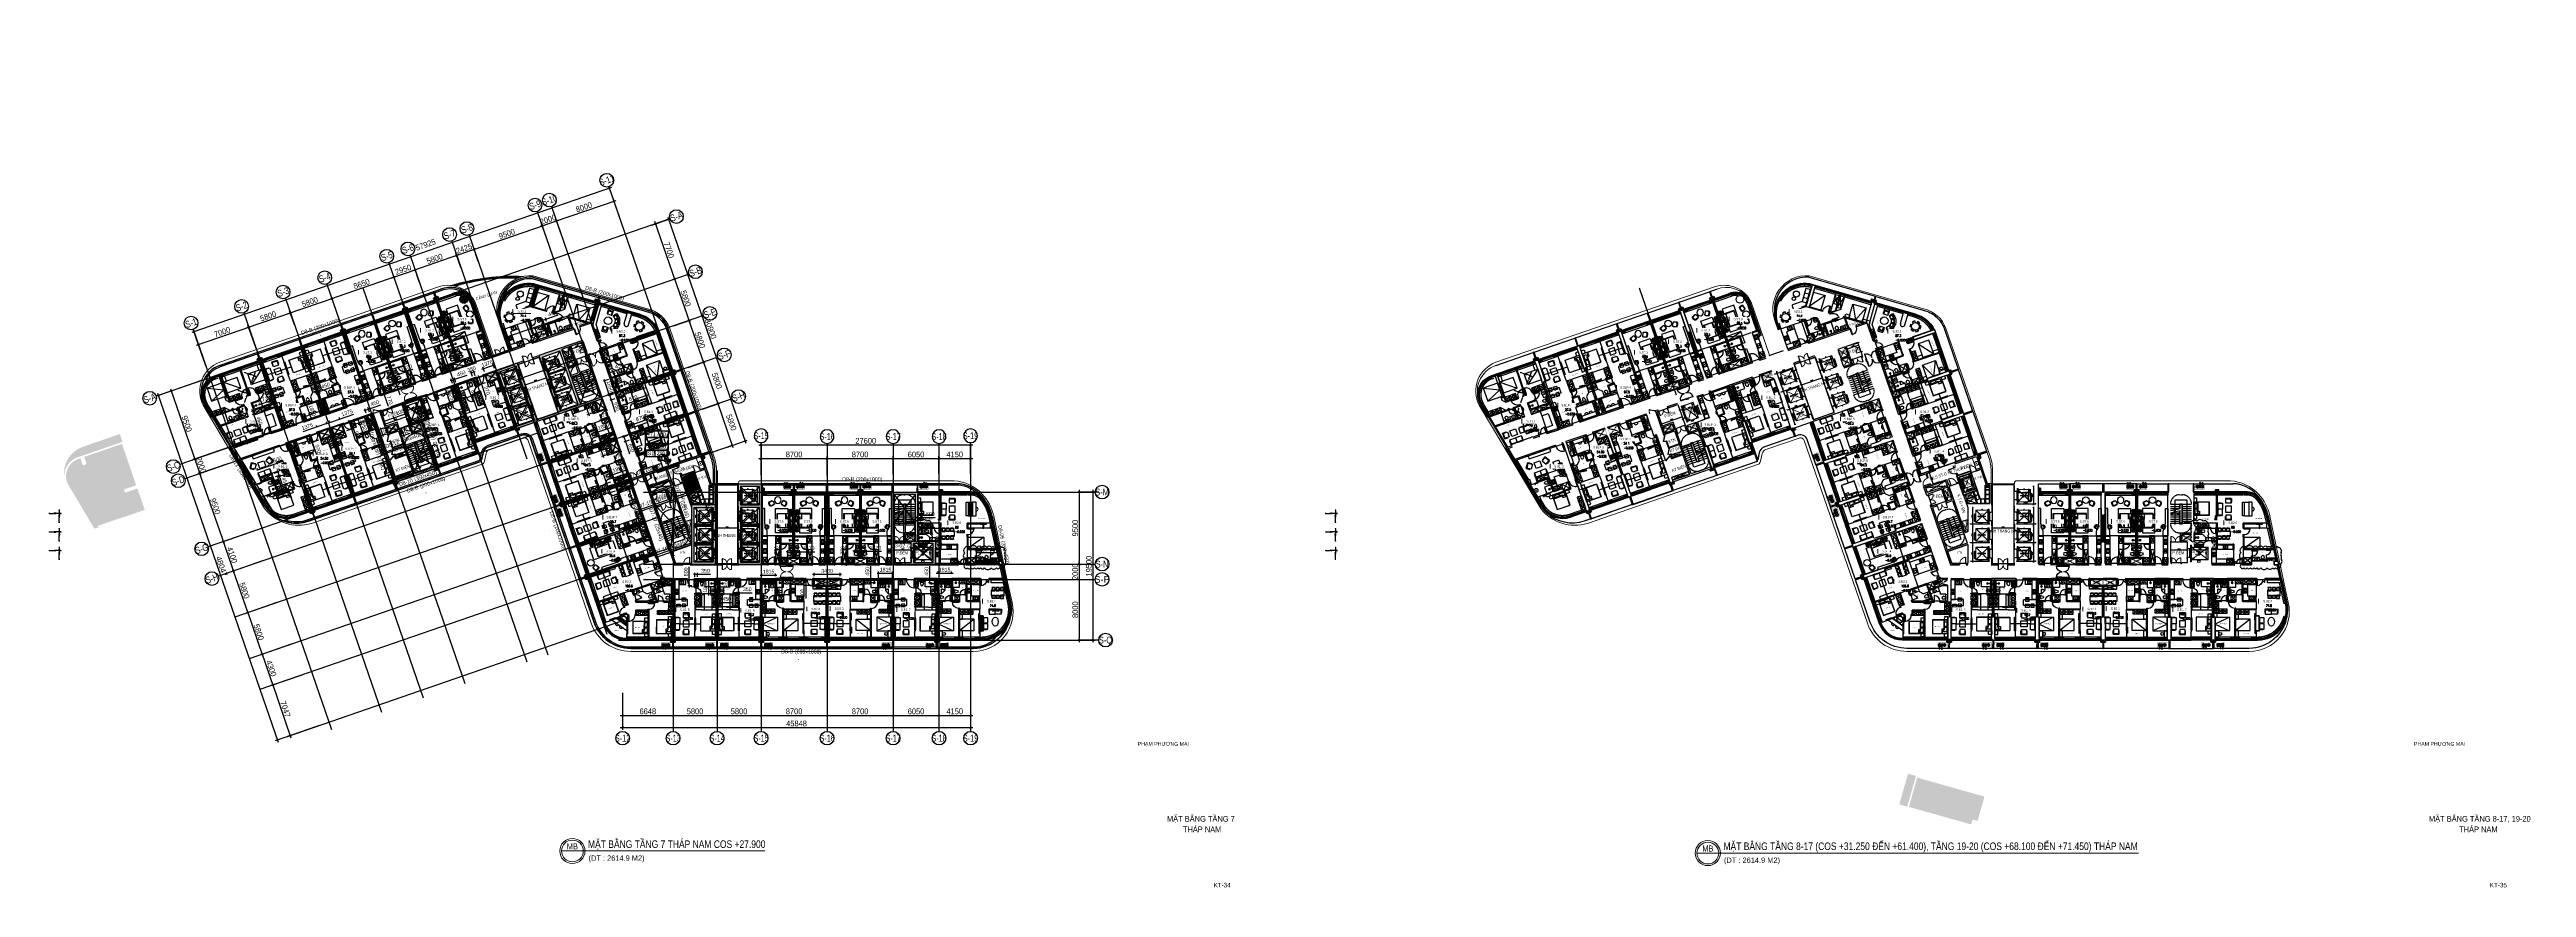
# Model space of a CAD drawing. Header units: millimetres. Extents: x -361699137 to 361252145, y -356478932 to 356523199.
# Drawn here: x -127699 to 198752, y -25030 to 85382 of the extents above; entities that cross this region are included whole.
import ezdxf
from ezdxf.enums import TextEntityAlignment as Align
from ezdxf.xclip import XClip

# ---------------------------------------------------------------- set-up
doc = ezdxf.new("R2010")
doc.units = ezdxf.units.MM
doc.header["$LTSCALE"] = 100
doc.header["$MEASUREMENT"] = 0
doc.header["$XCLIPFRAME"] = 0
doc.set_wipeout_variables(frame=1)
for name, pattern in [('$0$Xref_ST_MBDV Cot vach 30.7.2022$0$CENTERX2', [4, 2.5, -0.5, 0.5, -0.5]), ('$0$Xref_ST_MBDV Cot vach 30.7.2022$0$HIDDEN', [0.375, 0.25, -0.125]), ('$0$Xref_ST_MBDV Cot vach 30.7.2022$0$PHANTOMX2', [5, 2.5, -0.5, 0.5, -0.5, 0.5, -0.5]), ('220126_HDN_HBA typical plan$0$HIDDEN', [0.375, 0.25, -0.125]), ('ACAD_ISO03W100', [30, 12, -18]), ('HIDDEN', [0.375, 0.25, -0.125]), ('SKYVILLA 3-F2$0$17-23F MEA_1BR (Type-2)$0$DOTX2', [12.7, 0, -12.7]), ('Xref_NT1+NT2_MBDV Cot vach_220729$0$HIDDEN2', [0.1875, 0.125, -0.0625]), ('Xref_ST_MBDV Cot vach 30.7.2022$0$ACAD_ISO02W100', [15, 12, -3]), ('Xref_ST_MBDV Cot vach 30.7.2022$0$CENTERX2', [4, 2.5, -0.5, 0.5, -0.5]), ('Xref_ST_MBDV Cot vach 30.7.2022$0$HIDDEN', [0.375, 0.25, -0.125]), ('Xref_ST_MBDV Cot vach 30.7.2022$0$HIDDEN2', [0.1875, 0.125, -0.0625]), ('Xref_ST_MBDV Cot vach 30.7.2022$0$PHANTOMX2', [5, 2.5, -0.5, 0.5, -0.5, 0.5, -0.5]), ('Xref_ST_MBDV Cot vach 30.7.2022$0$ST_MBDV Cot vach 220803$0$HIDDEN', [0.375, 0.25, -0.125]), ('Xref_ST_MBDV Cot vach 30.7.2022$0$ST_MBDV Cot vach 220803$0$PHANTOMX2', [5, 2.5, -0.5, 0.5, -0.5, 0.5, -0.5]), ('Xref_ST_MBDV Cot vach 30.7.2022$0$ST_MBDV Cot vach 220803$0$Xref_ST_MBDV Cot vach 30.7.2022$0$HIDDEN', [0.375, 0.25, -0.125])]:
    doc.linetypes.add(name, pattern=pattern)
for name, color, linetype in [('$0$Xref_ST_MBDV Cot vach 30.7.2022$0$KT-Net manh', 139, 'Continuous'), ('1-CAPLANH', 4, 'Continuous'), ('1-Chu thich', 4, 'Continuous'), ('1VinaPVC-Text', 9, 'Continuous'), ('A-_FURN----_E-_N', 251, 'Continuous'), ('A-_SANIEQPT_E-_N', 251, 'Continuous'), ('A-ANNO-ROOM', 50, 'Continuous'), ('A-GLAZ', 135, 'Continuous'), ('A-WALL', 11, 'Continuous'), ('A-WALL-FNSH', 11, 'Continuous'), ('AC-EAD', 6, 'Continuous'), ('AUDIT_I_220807103235-17', 50, 'Continuous'), ('AUDIT_I_220808132811-12', 1, 'Continuous'), ('ccu12-Chidan', 9, 'Continuous'), ('ccu12-Text', 31, 'Continuous'), ('IDEA - dim', 251, 'Continuous'), ('KC', 5, 'Continuous'), ('KC2-HOOPS', 6, 'Continuous'), ('KT-Cua', 36, 'Continuous'), ('KT-Khuat', 9, 'HIDDEN'), ('KT-Net manh', 139, 'Continuous'), ('KT-Noi that', 32, 'Continuous'), ('KT-Text', 7, 'Continuous'), ('KT-Tuong', 1, 'Continuous'), ('NDT Cap nuoc', 4, 'Continuous'), ('ST_MBDV Cot vach 220805$0$AUDIT_I_220805193045-1', 50, 'Continuous'), ('TAC - Net manh', 139, 'Continuous'), ('Xref_NT1+NT2_MBDV Cot vach_220729$0$KT-Text', 7, 'Continuous'), ('Xref_ST_MBDV Cot vach 30.7.2022$0$A-FLOR-STRS-ARROW', 8, 'Continuous'), ('Xref_ST_MBDV Cot vach 30.7.2022$0$IDEA - dim', 251, 'Continuous'), ('Xref_ST_MBDV Cot vach 30.7.2022$0$KT-Dim', 8, 'Continuous'), ('Xref_ST_MBDV Cot vach 30.7.2022$0$KT-Khuat', 9, 'Xref_ST_MBDV Cot vach 30.7.2022$0$HIDDEN'), ('Xref_ST_MBDV Cot vach 30.7.2022$0$KT-Net manh', 139, 'Continuous'), ('Xref_ST_MBDV Cot vach 30.7.2022$0$KT-Text', 7, 'Continuous'), ('Xref_ST_MBDV Cot vach 30.7.2022$0$KT-Thay', 7, 'Continuous'), ('Xref_ST_MBDV Cot vach 30.7.2022$0$KT-Tuong', 1, 'Continuous'), ('Xref_ST_MBDV Cot vach 30.7.2022$0$ST_MBDV Cot vach 220803$0$220403_HDN_Penthouse Plan$0$A-_FURN----_E-_N', 251, 'Continuous'), ('Xref_ST_MBDV Cot vach 30.7.2022$0$ST_MBDV Cot vach 220803$0$KT-Khuat', 9, 'Xref_ST_MBDV Cot vach 30.7.2022$0$ST_MBDV Cot vach 220803$0$HIDDEN'), ('Xref_ST_MBDV Cot vach 30.7.2022$0$ST_MBDV Cot vach 220803$0$KT-Net manh', 139, 'Continuous'), ('Xref_ST_MBDV Cot vach 30.7.2022$0$ST_MBDV Cot vach 220803$0$KT-Text', 7, 'Continuous'), ('Xref_ST_MBDV Cot vach 30.7.2022$0$ST_MBDV Cot vach 220803$0$Xref_ST_MBDV Cot vach 30.7.2022$0$KT-Text', 7, 'Continuous'), ('Xref_ST_MBDV Cot vach 30.7.2022$0$ST_MBDV Cot vach 220803$0$Xref_ST_MBDV Cot vach 30.7.2022$0$KT-Tuong', 1, 'Continuous'), ('Xref_ST_MBDV Cot vach 30.7.2022|Xref_ST_MBDV Cot vach 30.7.2022|Xref_ST_MBDV Cot vach 30.7.2022|Xref_ST_MBDV Cot vach 30.7.2022|A-GRID-SYM', 50, 'Continuous')]:
    doc.layers.add(name, color=color, linetype=linetype)
for name, color, linetype, lineweight in [('$0$Xref_ST_MBDV Cot vach 30.7.2022$0$KT-Noi that', 36, 'Continuous', 9), ('A- NOI THAT', 3, 'Continuous', 9), ('A-NoiThat', 39, 'Continuous', 13), ('AUDIT_I_220808132811-11', 7, 'Continuous', 9), ('ccu12-Tencaukien', 9, 'Continuous', 15), ('CIC36 net manh', 8, 'Continuous', 9), ('HBA-Partition', 4, 'Continuous', 13), ('KT-Chuviet', 255, 'Continuous', 15), ('KT-Ghi chu', 7, 'Continuous', 15), ('KT-Kich thuoc', 159, 'Continuous', 18), ('KT-lomo nuoc', 3, 'HIDDEN', 5), ('KT-Net cat', 1, 'Continuous', 40), ('KT-Net cot vach', 2, 'Continuous', 50), ('KT-Net cua', 87, 'Continuous', 9), ('KT-Net thay', 7, 'Continuous', 15), ('KT-Net truc', 18, 'Continuous', 15), ('Xref_NT1+NT2_MBDV Cot vach_220729$0$CUA', 37, 'Continuous', 13), ('Xref_ST_MBDV Cot vach 30.7.2022$0$CUA', 37, 'Continuous', 13), ('Xref_ST_MBDV Cot vach 30.7.2022$0$KT-Net cua', 87, 'Continuous', 9), ('Xref_ST_MBDV Cot vach 30.7.2022$0$KT-Net thay', 7, 'Continuous', 15), ('Xref_ST_MBDV Cot vach 30.7.2022$0$KT-Noi that', 36, 'Continuous', 9), ('Xref_ST_MBDV Cot vach 30.7.2022$0$ST_MBDV Cot vach 220803$0$KT-Noi that', 36, 'Continuous', 9), ('Xref_ST_MBDV Cot vach 30.7.2022$0$ST_MBDV Cot vach 220803$0$Xref_ST_MBDV Cot vach 30.7.2022$0$CUA', 37, 'Continuous', 13), ('Xref_ST_MBDV Cot vach 30.7.2022$0$ST_MBDV Cot vach 220803$0$Xref_ST_MBDV Cot vach 30.7.2022$0$KT-Net cot vach', 6, 'Continuous', 50)]:
    doc.layers.add(name, color=color, linetype=linetype, lineweight=lineweight)
doc.layers.add('dien tich thong thuy', color=3, linetype='Continuous', plot=False)
doc.styles.add('$0$Xref_ST_MBDV Cot vach 30.7.2022$0$DIM', font='vnsimli.shx', dxfattribs={"width": 0.7})
doc.styles.add('$0$Xref_ST_MBDV Cot vach 30.7.2022$0$xref.N.Cot vach tang N2$0$DIM', font='vnsimli.shx', dxfattribs={"width": 0.7})
doc.styles.add('220126_HDN_HBA typical plan$0$211210_HDN_HBA_TYPICAL PLAN CORE OPT 1$0$HBA-Text', font='GOTHIC.TTF')
doc.styles.add('51KHUNG TEN$0$khung ten A1$1$Standard', font='VHARIAL.TTF', dxfattribs={"width": 0.9})
doc.styles.add('Arial', font='arial.ttf', dxfattribs={"width": 0.7})
doc.styles.add('Arial Narrow', font='ARIALN.TTF')
doc.styles.add('font unicode ccu', font='arial.ttf')
doc.styles.add('HBA-Text', font='GOTHIC.TTF')
doc.styles.add('ROMANS', font='ROMANS.SHX')
doc.styles.add('ST_MBDV Cot vach 220805$0$HBA-Text', font='GOTHIC.TTF')
doc.styles.add('Tahoma', font='tahoma.ttf')
doc.styles.add('Xref_NT1+NT2_MBDV Cot vach_220729$0$Arial', font='arial.ttf', dxfattribs={"width": 0.7})
doc.styles.add('Xref_ST_MBDV Cot vach 30.7.2022$0$Arial', font='arial.ttf', dxfattribs={"width": 0.7})
doc.styles.add('Xref_ST_MBDV Cot vach 30.7.2022$0$DIM', font='vnsimli.shx', dxfattribs={"width": 0.7})
doc.styles.add('Xref_ST_MBDV Cot vach 30.7.2022$0$ROMANS', font='ROMANS.SHX')
doc.styles.add('Xref_ST_MBDV Cot vach 30.7.2022$0$ST_MBDV Cot vach 220803$0$Arial', font='arial.ttf', dxfattribs={"width": 0.7})
doc.styles.add('Xref_ST_MBDV Cot vach 30.7.2022$0$ST_MBDV Cot vach 220803$0$DIM', font='vnsimli.shx', dxfattribs={"width": 0.7})
doc.styles.add('Xref_ST_MBDV Cot vach 30.7.2022$0$ST_MBDV Cot vach 220803$0$Xref_ST_MBDV Cot vach 30.7.2022$0$Arial', font='arial.ttf', dxfattribs={"width": 0.7})
doc.styles.add('Xref_ST_MBDV Cot vach 30.7.2022$0$xref.N.Cot vach tang N2$0$DIM', font='vnsimli.shx', dxfattribs={"width": 0.7})
doc.dimstyles.new('$0$Xref_ST_MBDV Cot vach 30.7.2022$0$CCU 1-100 A1', dxfattribs={"dimscale": 100, "dimtxt": 2.2, "dimasz": 1, "dimexe": 1, "dimexo": 0, "dimgap": 1, "dimtad": 1, "dimdec": 0, "dimdsep": 46, "dimtxsty": '$0$Xref_ST_MBDV Cot vach 30.7.2022$0$DIM', "dimblk1": '$0$Xref_ST_MBDV Cot vach 30.7.2022$0$_ARCHTICK', "dimblk2": '$0$Xref_ST_MBDV Cot vach 30.7.2022$0$_ARCHTICK', "dimsah": 1, "dimcen": 0, "dimdle": 1, "dimclrd": 256, "dimclre": 256, "dimclrt": 31, "dimadec": 0, "dimazin": 0, "dimtfac": 1, "dimtdec": 0, "dimtix": 1, "dimtmove": 2, "dimatfit": 3, "dimldrblk": '$0$Xref_ST_MBDV Cot vach 30.7.2022$0$_ARCHTICK', "dimfxl": 8, "dimtolj": 1, "dimarcsym": 0})
doc.dimstyles.new('$0$Xref_ST_MBDV Cot vach 30.7.2022$0$xref.N.Cot vach tang N2$0$CCU 1-100 A1', dxfattribs={"dimscale": 100, "dimtxt": 2.2, "dimasz": 1, "dimexe": 1, "dimexo": 0, "dimgap": 1, "dimtad": 1, "dimdec": 0, "dimdsep": 46, "dimtxsty": '$0$Xref_ST_MBDV Cot vach 30.7.2022$0$xref.N.Cot vach tang N2$0$DIM', "dimblk1": '$0$Xref_ST_MBDV Cot vach 30.7.2022$0$xref.N.Cot vach tang N2$0$_ARCHTICK', "dimblk2": '$0$Xref_ST_MBDV Cot vach 30.7.2022$0$xref.N.Cot vach tang N2$0$_ARCHTICK', "dimsah": 1, "dimcen": 0, "dimdle": 1, "dimclrd": 256, "dimclre": 256, "dimclrt": 31, "dimadec": 0, "dimazin": 0, "dimtfac": 1, "dimtdec": 0, "dimtix": 1, "dimtmove": 2, "dimatfit": 3, "dimldrblk": '$0$Xref_ST_MBDV Cot vach 30.7.2022$0$xref.N.Cot vach tang N2$0$_ARCHTICK', "dimfxl": 8, "dimtolj": 1, "dimarcsym": 0})
doc.dimstyles.new('ccu12-200', dxfattribs={"dimscale": 200, "dimtxt": 2.5, "dimasz": 1, "dimexe": 1, "dimexo": 2, "dimgap": 1, "dimtad": 1, "dimdec": 0, "dimdsep": 46, "dimtxsty": 'Arial Narrow', "dimblk": 'ARCHTICK', "dimcen": -1, "dimdle": 1, "dimclrd": 256, "dimclre": 256, "dimclrt": 3, "dimadec": 0, "dimazin": 2, "dimtfac": 0.1, "dimtdec": 0, "dimtmove": 0, "dimatfit": 1, "dimldrblk": 'ARCHTICK', "dimfxl": 1, "dimtvp": 0.833333, "dimtolj": 1, "dimtzin": 12, "dimarcsym": 0})
doc.dimstyles.new('CCU_1-300', dxfattribs={"dimscale": 300, "dimtxt": 2.5, "dimasz": 1, "dimexe": 1, "dimexo": 2, "dimgap": 0.5, "dimtad": 1, "dimdec": 0, "dimdsep": 46, "dimtxsty": 'Arial Narrow', "dimblk": 'ARCHTICK', "dimcen": -1, "dimdle": 1, "dimclrd": 256, "dimclre": 256, "dimclrt": 3, "dimadec": 0, "dimazin": 2, "dimtfac": 0.1, "dimtdec": 0, "dimtix": 1, "dimtmove": 2, "dimatfit": 1, "dimfxl": 1, "dimtvp": 0.833333, "dimtolj": 1, "dimtzin": 12, "dimarcsym": 0})
doc.dimstyles.new('Xref_ST_MBDV Cot vach 30.7.2022$0$CCU 1-100 A1', dxfattribs={"dimscale": 100, "dimtxt": 2.2, "dimasz": 1, "dimexe": 1, "dimexo": 0, "dimgap": 1, "dimtad": 1, "dimdec": 0, "dimdsep": 46, "dimtxsty": 'Xref_ST_MBDV Cot vach 30.7.2022$0$DIM', "dimblk1": 'Xref_ST_MBDV Cot vach 30.7.2022$0$_ARCHTICK', "dimblk2": 'Xref_ST_MBDV Cot vach 30.7.2022$0$_ARCHTICK', "dimsah": 1, "dimcen": 0, "dimdle": 1, "dimclrd": 256, "dimclre": 256, "dimclrt": 31, "dimadec": 0, "dimazin": 0, "dimtfac": 1, "dimtdec": 0, "dimtix": 1, "dimtmove": 2, "dimatfit": 3, "dimldrblk": 'Xref_ST_MBDV Cot vach 30.7.2022$0$_ARCHTICK', "dimfxl": 8, "dimtolj": 1, "dimarcsym": 0})
doc.dimstyles.new('Xref_ST_MBDV Cot vach 30.7.2022$0$ST_MBDV Cot vach 220803$0$CCU 1-100 A1', dxfattribs={"dimscale": 100, "dimtxt": 2.2, "dimasz": 1, "dimexe": 1, "dimexo": 0, "dimgap": 1, "dimtad": 1, "dimdec": 0, "dimdsep": 46, "dimtxsty": 'Xref_ST_MBDV Cot vach 30.7.2022$0$ST_MBDV Cot vach 220803$0$DIM', "dimblk1": 'Xref_ST_MBDV Cot vach 30.7.2022$0$ST_MBDV Cot vach 220803$0$_ARCHTICK', "dimblk2": 'Xref_ST_MBDV Cot vach 30.7.2022$0$ST_MBDV Cot vach 220803$0$_ARCHTICK', "dimsah": 1, "dimcen": 0, "dimdle": 1, "dimclrd": 256, "dimclre": 256, "dimclrt": 31, "dimadec": 0, "dimazin": 0, "dimtfac": 1, "dimtdec": 0, "dimtix": 1, "dimtmove": 2, "dimatfit": 3, "dimldrblk": 'Xref_ST_MBDV Cot vach 30.7.2022$0$ST_MBDV Cot vach 220803$0$_ARCHTICK', "dimfxl": 8, "dimtolj": 1, "dimarcsym": 0})
doc.dimstyles.new('Xref_ST_MBDV Cot vach 30.7.2022$0$xref.N.Cot vach tang N2$0$CCU 1-100 A1', dxfattribs={"dimscale": 100, "dimtxt": 2.2, "dimasz": 1, "dimexe": 1, "dimexo": 0, "dimgap": 1, "dimtad": 1, "dimdec": 0, "dimdsep": 46, "dimtxsty": 'Xref_ST_MBDV Cot vach 30.7.2022$0$xref.N.Cot vach tang N2$0$DIM', "dimblk1": 'Xref_ST_MBDV Cot vach 30.7.2022$0$xref.N.Cot vach tang N2$0$_ARCHTICK', "dimblk2": 'Xref_ST_MBDV Cot vach 30.7.2022$0$xref.N.Cot vach tang N2$0$_ARCHTICK', "dimsah": 1, "dimcen": 0, "dimdle": 1, "dimclrd": 256, "dimclre": 256, "dimclrt": 31, "dimadec": 0, "dimazin": 0, "dimtfac": 1, "dimtdec": 0, "dimtix": 1, "dimtmove": 2, "dimatfit": 3, "dimldrblk": 'Xref_ST_MBDV Cot vach 30.7.2022$0$xref.N.Cot vach tang N2$0$_ARCHTICK', "dimfxl": 8, "dimtolj": 1, "dimarcsym": 0})
pattern_1 = [(50, (-90946.16, -18366.26), (286.90407, -25.10085), [30, -330]), (355, (-90946.16, -18366.26), (-55.5005, 300.87685), [24, -264]), (100.4514, (-90922.26, -18368.36), (231.40375, 275.7758), [25.4961, -280.45684]), (46.1842, (-90946.16, -18286.26), (426.8964, -66.2076), [45, -495]), (96.6356, (-90910.6, -18291.8), (373.8651, 389.6471), [38.2441, -420.6852]), (351.1842, (-90946.16, -18286.26), (373.8648, 389.6474), [36, -396]), (21, (-90906.16, -18306.26), (238.7628, -161.04756), [30, -330]), (326, (-90906.16, -18306.26), (97.3261, 290.06), [24, -264]), (71.4514, (-90886.27, -18319.69), (336.08905, 129.0122), [25.4961, -280.45684]), (37.5, (-90946.16, -18366.26), (4.86394, 133.15754), [0, -260.8, 0, -268, 0, -265]), (7.5, (-90946.16, -18366.26), (105.22781, 157.76468), [0, -152.8, 0, -254.8, 0, -101]), (327.5, (-91035.36, -18366.26), (213.52897, -9.02195), [0, -100, 0, -312, 0, -414]), (317.5, (-91075.36, -18366.26), (233.27447, 40.042), [0, -130, 0, -207.2, 0, -294]), (45, (-90946.16, -18366.26), (-120.20815, 120.20815), []), (45, (-90946.16, -18317.26), (-120.20815, 120.20815), [])]
pattern_2 = [(50, (-90846.16, -18366.26), (286.90407, -25.10085), [30, -330]), (355, (-90846.16, -18366.26), (-55.50053, 300.87685), [24, -264]), (100.4514, (-90822.26, -18368.36), (231.40375, 275.7758), [25.4961, -280.45684]), (46.1842, (-90846.16, -18286.26), (426.8964, -66.2076), [45, -495]), (96.6356, (-90810.6, -18291.8), (373.8651, 389.6471), [38.2441, -420.6852]), (351.1842, (-90846.16, -18286.26), (373.8648, 389.6474), [36, -396]), (21, (-90806.16, -18306.26), (238.76282, -161.04756), [30, -330]), (326, (-90806.16, -18306.26), (97.32613, 290.06), [24, -264]), (71.4514, (-90786.27, -18319.69), (336.08905, 129.0122), [25.4961, -280.45684]), (37.5, (-90846.16, -18366.26), (4.86394, 133.15754), [0, -260.8, 0, -268, 0, -265]), (7.5, (-90846.16, -18366.26), (105.22781, 157.76468), [0, -152.8, 0, -254.8, 0, -101]), (327.5, (-90935.36, -18366.26), (213.528974, -9.02195), [0, -100, 0, -312, 0, -414]), (317.5, (-90975.36, -18366.26), (233.27447, 40.042), [0, -130, 0, -207.2, 0, -294]), (45, (-90846.16, -18366.26), (-120.20815, 120.20815), []), (45, (-90846.16, -18317.26), (-120.20815, 120.20815), [])]

# ---------------------------------------------------------------- blocks, each defined once
blk = doc.blocks.new('Louvre')
for p, q in [((-390, 976, 0), (-295, 1009, 0)), ((-374, 929, 0), (-279, 961, 0)), ((-357, 881, 0), (-263, 914, 0)), ((-341, 834, 0), (-246, 867, 0)), ((-325, 787, 0), (-230, 820, 0)), ((-308, 740, 0), (-214, 772, 0)), ((-292, 692, 0), (-197, 725, 0)), ((-276, 645, 0), (-181, 678, 0)), ((-260, 598, 0), (-165, 631, 0)), ((-243, 551, 0), (-148, 583, 0)), ((-227, 503, 0), (-132, 536, 0)), ((-211, 456, 0), (-116, 489, 0)), ((-194, 409, 0), (-99, 442, 0)), ((-178, 362, 0), (-83, 394, 0)), ((-162, 314, 0), (-67, 347, 0)), ((-145, 267, 0), (-50, 300, 0)), ((-129, 220, 0), (-34, 253, 0)), ((-113, 172, 0), (-18, 205, 0)), ((-96, 125, 0), (-1, 158, 0)), ((-80, 78, 0), (15, 111, 0)), ((-64, 31, 0), (31, 63, 0)), ((-47, -17, 0), (48, 16, 0))]:
    blk.add_line(p, q)
at = {"elevation": 0}
blk.add_lwpolyline([(48, 16), (-311, 1056), (-406, 1023), (-47, -17)], close=True, dxfattribs=at)
blk = doc.blocks.new('OU DHCB')
for p, q in [((-145597, -72705), (-145627, -72711)), ((-145597, -72711), (-145627, -72711)), ((-145627, -72711), (-145627, -72774)), ((-145600, -72742), (-145627, -72742)), ((-145597, -72774), (-145627, -72774)), ((-145597, -72780), (-145627, -72774)), ((-145597, -73376), (-145627, -73382)), ((-145597, -73382), (-145627, -73382)), ((-145627, -73446), (-145627, -73382)), ((-145600, -73414), (-145627, -73414)), ((-145597, -73446), (-145627, -73446)), ((-145597, -73452), (-145627, -73446)), ((-145614, -72729), (-145614, -72756)), ((-145614, -73427), (-145614, -73400)), ((-145277, -73376), (-145247, -73382)), ((-145277, -73382), (-145247, -73382)), ((-145277, -73446), (-145247, -73446)), ((-145277, -73452), (-145247, -73446)), ((-145273, -73414), (-145246, -73414)), ((-145260, -73427), (-145260, -73400)), ((-145252, -72710), (-145247, -72711)), ((-145252, -72711), (-145247, -72711)), ((-145252, -72742), (-145246, -72742)), ((-145252, -72774), (-145247, -72774)), ((-145252, -72775), (-145247, -72774)), ((-145247, -72711), (-145247, -72774)), ((-145247, -73446), (-145247, -73382))]:
    blk.add_line(p, q)
at = {"ltscale": 10}
for p, q in [((-145597, -72628), (-145597, -73528)), ((-145297, -72608), (-145577, -72608)), ((-145577, -73548), (-145297, -73548)), ((-145568, -72656), (-145568, -73503)), ((-145324, -72636), (-145548, -72636)), ((-145548, -73523), (-145324, -73523)), ((-145302, -73503), (-145302, -72656)), ((-145277, -73528), (-145277, -72628)), ((-145252, -72667), (-145277, -72634)), ((-145252, -73092), (-145277, -73118)), ((-145252, -72667), (-145252, -73092))]:
    blk.add_line(p, q, dxfattribs=at)
at = {"linetype": 'HIDDEN', "ltscale": 1.5}
for p, q in [((-145505, -73371), (-145522, -73371)), ((-145514, -73362), (-145514, -73380)), ((-145511, -73371), (-145338, -73371)), ((-145414, -72691), (-145425, -72850)), ((-145414, -73101), (-145425, -72941)), ((-145424, -73458), (-145424, -73284)), ((-145412, -72928), (-145403, -72928)), ((-145403, -72928), (-145403, -72902)), ((-145403, -72902), (-145389, -72902)), ((-145392, -72679), (-145401, -72679)), ((-145389, -72928), (-145389, -72902)), ((-145389, -72928), (-145380, -72928)), ((-145372, -73298), (-145387, -73289)), ((-145387, -73453), (-145372, -73444)), ((-145384, -73301), (-145375, -73286)), ((-145384, -73441), (-145375, -73456)), ((-145367, -72850), (-145378, -72691)), ((-145367, -72941), (-145378, -73101))]:
    blk.add_line(p, q, dxfattribs=at)
for points in [[(-145568, -73236), (-145478, -73236), (-145422, -73168), (-145302, -73168)], [(-145460, -72902), (-145440, -72902), (-145440, -72889), (-145460, -72889)], [(-145412, -72864), (-145403, -72864), (-145403, -72890), (-145389, -72890), (-145389, -72864), (-145380, -72864)]]:
    blk.add_lwpolyline(points, dxfattribs=at)
for points in [[(-145499, -73386), (-145517, -73379, -0.677033), (-145517, -73363), (-145499, -73356)], [(-145401, -73299), (-145385, -73287, -0.677033), (-145371, -73295), (-145374, -73314)], [(-145374, -73428), (-145371, -73447, -0.677033), (-145385, -73455), (-145401, -73443)]]:
    blk.add_lwpolyline(points, format="xyb", dxfattribs=at)
for points in [[(-145514, -72845), (-145514, -72947), (-145460, -72947), (-145460, -72845)], [(-145438, -72893), (-145378, -72893), (-145378, -72899), (-145438, -72899)]]:
    blk.add_lwpolyline(points, close=True, dxfattribs=at)
for centre in [(-145614, -72742), (-145614, -73414), (-145260, -73414)]:
    blk.add_circle(centre, 6.4)
blk.add_circle((-145424, -73371), 75.8, dxfattribs=at)
at = {"ltscale": 10}
for centre, radius, start, end in [((-145577, -72628), 20, 90, 180), ((-145577, -73528), 20, 180, 270), ((-145548, -72656), 20, 90, 180), ((-145548, -73503), 20, 180, 270), ((-145324, -72658), 22.3, 5.83694, 90.89598), ((-145324, -73501), 22.3, 269.10402, 354.16306), ((-145297, -72628), 20, 0, 90), ((-145297, -73528), 20, 270, 0)]:
    blk.add_arc(centre, radius, start, end, dxfattribs=at)
at = {"linetype": 'HIDDEN', "ltscale": 1.5, "extrusion": (-3.70596e-18, -2.30289e-31, -1)}
for centre, start_param, end_param in [((-145412, -72851), 1.5707963, 3.2214226), ((-145412, -72940), 3.0617627, 4.712389), ((-145401, -72692), 3.2214226, 4.712389), ((-145401, -73100), 1.5707963, 3.0617627), ((-145392, -72692), 4.712389, 6.2033553), ((-145392, -73100), 0.07983, 1.5707963), ((-145380, -72851), -0.07983, 1.5707963), ((-145380, -72940), 4.712389, 6.3630153)]:
    blk.add_ellipse(centre, major_axis=(13.5, 0), ratio=0.9428577, start_param=start_param, end_param=end_param, dxfattribs=at)
blk = doc.blocks.new('ki hieu qt')
at = {"layer": 'AC-EAD', "color": 7}
for points in [[(-276796163327.46399, 549769551681.08936), (-276796163446.06061, 549769551567.15027)], [(-276796163396.68091, 549769551574.91687), (-276796163446.06061, 549769551567.15027)], [(-276796163396.68091, 549769550380.16565), (-276796163446.06061, 549769550387.93225)], [(-276796163327.46399, 549769550273.99316), (-276796163446.06061, 549769550387.93225)], [(-276796163338.91742, 549769551517.02808), (-276796163364.60309, 549769551559.91077)], [(-276796163338.91742, 549769550438.05444), (-276796163364.60309, 549769550395.17175)], [(-276796163338.91742, 549769551517.02808), (-276796163327.46399, 549769551681.08936)], [(-276796163338.91742, 549769550438.05444), (-276796163327.46399, 549769550273.99316)], [(-276796163110.55872, 549769551464.18396), (-276796163229.15527, 549769551350.24487)], [(-276796163179.7757, 549769551358.0116), (-276796163229.15527, 549769551350.24487)], [(-276796163179.7757, 549769550597.07092), (-276796163229.15527, 549769550604.83765)], [(-276796163110.55872, 549769550490.89856), (-276796163229.15527, 549769550604.83765)], [(-276796163122.01202, 549769551300.1228), (-276796163147.69757, 549769551343.00525)], [(-276796163122.01202, 549769550654.95972), (-276796163147.69757, 549769550612.07727)], [(-276796163122.01202, 549769551300.1228), (-276796163110.55872, 549769551464.18396)], [(-276796163122.01202, 549769550654.95972), (-276796163110.55872, 549769550490.89856)]]:
    blk.add_lwpolyline(points, dxfattribs=at)
for centre, radius, start, end in [((-276796163644.43658, 549769550332.10315), 286.85271, 12.6929583541, 104.5668063709), ((-276796163644.43658, 549769551622.97937), 286.85271, 255.4344489796, 347.3073344549), ((-276796163679.50098, 549769550323.73364), 288.39512, 11.2914770354, 97.3853094213), ((-276796163679.50098, 549769551631.34888), 288.39512, 262.6147275282, 348.709269443), ((-276796163427.53119, 549769550549.00842), 286.85271, 12.6929583541, 104.5668063709), ((-276796163427.53119, 549769551406.0741), 286.85271, 255.4344489796, 347.3073344549), ((-276796163462.59583, 549769550540.63904), 288.39512, 11.2914770354, 97.3853094213), ((-276796163462.59583, 549769551414.44348), 288.39512, 262.6147275282, 348.709269443)]:
    blk.add_arc(centre, radius, start, end, dxfattribs=at)
blk = doc.blocks.new('DHCB.1')
at = {"xscale": -1, "rotation": 106.4733300107783}
blk.add_blockref('OU DHCB', (-194860, -237776), dxfattribs=at)
at = {"xscale": 0.4, "yscale": 0.4, "zscale": 0.4, "rotation": 286.4738024344239}
blk.add_blockref('ki hieu qt', (-179483459312, -168534274839), dxfattribs=at)
blk = doc.blocks.new('*U165')
for p, q in [((-1260, 525), (-1300, 525)), ((-1260, 100), (-1300, 100)), ((-1280, 100), (-1280, 525)), ((-90, 525), (-50, 525)), ((-90, 100), (-50, 100)), ((-70, 100), (-70, 525))]:
    blk.add_line(p, q)
for points in [[(-1350, -100), (-1290, -100), (-1290, -40), (-1300, -40), (-1300, 0), (-1350, 0)], [(-1300, 0), (-1260, 0), (-1260, 625), (-1300, 625)], [(-50, 0), (-90, 0), (-90, 625), (-50, 625)], [(0, -100), (-60, -100), (-60, -40), (-50, -40), (-50, 0), (0, 0)]]:
    blk.add_lwpolyline(points, close=True)
at = {"linetype": 'Xref_ST_MBDV Cot vach 30.7.2022$0$HIDDEN2'}
for centre, start, end in [((-1300, 0), 0, 89.99996), ((-50, 0), 90.00004, 180)]:
    blk.add_arc(centre, 625, start, end, dxfattribs=at)
blk = doc.blocks.new('*U166')
blk.add_line((70, 100), (70, 700))
for points in [[(0, -100), (60, -100), (60, -40), (50, -40), (50, 0), (0, 0)], [(50, 0), (50, 800), (90, 800), (90, 0)], [(50, 100), (90, 100), (90, 700), (50, 700)], [(900, -100), (840, -100), (840, -40), (850, -40), (850, 0), (900, 0)]]:
    blk.add_lwpolyline(points, close=True)
at = {"linetype": 'Xref_ST_MBDV Cot vach 30.7.2022$0$HIDDEN'}
blk.add_arc((50, 0), 800, 0, 90, dxfattribs=at)
blk = doc.blocks.new('*U164')
for p, q in [((-1260, 525), (-1300, 525)), ((-1260, 100), (-1300, 100)), ((-1280, 100), (-1280, 525)), ((-90, 525), (-50, 525)), ((-90, 100), (-50, 100)), ((-70, 100), (-70, 525))]:
    blk.add_line(p, q)
for points in [[(-1350, -150), (-1290, -150), (-1290, -40), (-1300, -40), (-1300, 0), (-1350, 0)], [(-1300, 0), (-1260, 0), (-1260, 625), (-1300, 625)], [(-50, 0), (-90, 0), (-90, 625), (-50, 625)], [(0, -150), (-60, -150), (-60, -40), (-50, -40), (-50, 0), (0, 0)]]:
    blk.add_lwpolyline(points, close=True)
at = {"linetype": 'Xref_ST_MBDV Cot vach 30.7.2022$0$HIDDEN2'}
for centre, start, end in [((-1300, 0), 0, 89.99996), ((-50, 0), 90.00004, 180)]:
    blk.add_arc(centre, 625, start, end, dxfattribs=at)
blk = doc.blocks.new('*U169')
blk.add_line((-70, 100), (-70, 600))
for points in [[(-800, -200), (-740, -200), (-740, -40), (-750, -40), (-750, 0), (-800, 0)], [(-50, 0), (-50, 700), (-90, 700), (-90, 0)], [(-50, 100), (-90, 100), (-90, 600), (-50, 600)], [(0, -200), (-60, -200), (-60, -40), (-50, -40), (-50, 0), (0, 0)]]:
    blk.add_lwpolyline(points, close=True)
at = {"linetype": 'Xref_ST_MBDV Cot vach 30.7.2022$0$HIDDEN'}
blk.add_arc((-50, 0), 700, 90, 180, dxfattribs=at)
blk = doc.blocks.new('*U167')
blk.add_line((70, 100), (70, 700))
for points in [[(0, -100), (60, -100), (60, -40), (50, -40), (50, 0), (0, 0)], [(50, 0), (50, 800), (90, 800), (90, 0)], [(50, 100), (90, 100), (90, 700), (50, 700)], [(900, -100), (840, -100), (840, -40), (850, -40), (850, 0), (900, 0)]]:
    blk.add_lwpolyline(points, close=True)
at = {"linetype": 'Xref_ST_MBDV Cot vach 30.7.2022$0$HIDDEN'}
blk.add_arc((50, 0), 800, 0, 90, dxfattribs=at)
blk = doc.blocks.new('Xref_ST_MBDV Cot vach 30.7.2022$0$_Open90')
at = {"color": 0, "linetype": 'ByBlock', "lineweight": -2}
for p, q in [((0, 0), (-1, 0)), ((-0.5, 0.5), (0, 0)), ((0, 0), (-0.5, -0.5))]:
    blk.add_line(p, q, dxfattribs=at)
blk = doc.blocks.new('*D250')
at = {"layer": 'Defpoints', "color": 5, "transparency": 16777216}
for p, q in [((-47321, 29909), (-48200, 29606)), ((-47647, 28157), (-48137, 29575)), ((-46799, 28397), (-47678, 28093))]:
    blk.add_line(p, q, dxfattribs=at)
at = {"layer": 'Defpoints', "color": 0, "transparency": 16777216}
for p in [(-48153, 29622), (-47321, 29909), (-46799, 28397)]:
    blk.add_point(p, dxfattribs=at)
at = {"layer": 'Defpoints', "color": 5, "transparency": 16777216, "xscale": 50, "yscale": 50, "zscale": 50}
for p, rotation in [((-48153, 29622), 109.0471379532251), ((-47631, 28110), 289.0471379532251)]:
    blk.add_blockref('Xref_ST_MBDV Cot vach 30.7.2022$0$_Open90', p, dxfattribs=dict(at, rotation=rotation))
at = {"layer": 'Defpoints', "color": 5, "transparency": 16777216, "insert": (-47793, 28900), "char_height": 110, "attachment_point": 5, "rotation": 289.04714, "style": 'Xref_ST_MBDV Cot vach 30.7.2022$0$DIM'}
blk.add_mtext('\\A1;1600', dxfattribs=at)
blk = doc.blocks.new('Xref_ST_MBDV Cot vach 30.7.2022$0$_ARCHTICK')
at = {"color": 0, "linetype": 'ByBlock', "const_width": 0.15}
blk.add_lwpolyline([(-0.5, -0.5), (0.5, 0.5)], dxfattribs=at)
blk = doc.blocks.new('Xref_ST_MBDV Cot vach 30.7.2022$0$ST_MBDV Cot vach 220803$0$_Open90')
at = {"color": 0, "linetype": 'ByBlock', "lineweight": -2}
for p, q in [((0, 0), (-1, 0)), ((-0.5, 0.5), (0, 0)), ((0, 0), (-0.5, -0.5))]:
    blk.add_line(p, q, dxfattribs=at)
blk = doc.blocks.new('*D174')
at = {"layer": 'Defpoints', "color": 5, "transparency": 16777216}
for p, q in [((608, 1180), (507, 1180)), ((646, 180), (507, 180)), ((557, 1130), (557, 913)), ((557, 230), (557, 557))]:
    blk.add_line(p, q, dxfattribs=at)
at = {"layer": 'Defpoints', "color": 0, "transparency": 16777216}
for p in [(557, 1180), (608, 1180, 0), (646, 180, 0)]:
    blk.add_point(p, dxfattribs=at)
at = {"layer": 'Defpoints', "color": 5, "transparency": 16777216, "xscale": 50, "yscale": 50, "zscale": 50}
for p, rotation in [((557, 1180), 90), ((557, 180), 270)]:
    blk.add_blockref('Xref_ST_MBDV Cot vach 30.7.2022$0$ST_MBDV Cot vach 220803$0$_Open90', p, dxfattribs=dict(at, rotation=rotation))
at = {"layer": 'Defpoints', "color": 5, "transparency": 16777216, "insert": (557, 735), "char_height": 110, "attachment_point": 5, "rotation": 90, "style": 'Xref_ST_MBDV Cot vach 30.7.2022$0$ST_MBDV Cot vach 220803$0$DIM'}
blk.add_mtext('\\A1;1000', dxfattribs=at)
blk = doc.blocks.new('Xref_ST_MBDV Cot vach 30.7.2022$0$ST_MBDV Cot vach 220803$0$_ARCHTICK')
at = {"color": 0, "linetype": 'ByBlock', "const_width": 0.15}
blk.add_lwpolyline([(-0.5, -0.5), (0.5, 0.5)], dxfattribs=at)
blk = doc.blocks.new('*D175')
at = {"layer": 'Defpoints', "color": 5, "transparency": 16777216}
for p, q in [((425, 205), (425, 326)), ((475, 276), (897, 276)), ((1675, 276), (1253, 276)), ((1725, 205), (1725, 326))]:
    blk.add_line(p, q, dxfattribs=at)
at = {"layer": 'Defpoints', "color": 0, "transparency": 16777216}
for p in [(425, 205, 0), (1725, 276), (1725, 205, 0)]:
    blk.add_point(p, dxfattribs=at)
at = {"layer": 'Defpoints', "color": 5, "transparency": 16777216, "xscale": 50, "yscale": 50, "zscale": 50, "rotation": 180}
blk.add_blockref('Xref_ST_MBDV Cot vach 30.7.2022$0$ST_MBDV Cot vach 220803$0$_Open90', (425, 276), dxfattribs=at)
at = {"layer": 'Defpoints', "color": 5, "transparency": 16777216, "xscale": 50, "yscale": 50, "zscale": 50}
blk.add_blockref('Xref_ST_MBDV Cot vach 30.7.2022$0$ST_MBDV Cot vach 220803$0$_Open90', (1725, 276), dxfattribs=at)
at = {"layer": 'Defpoints', "color": 5, "transparency": 16777216, "insert": (1075, 276), "char_height": 110, "attachment_point": 5, "style": 'Xref_ST_MBDV Cot vach 30.7.2022$0$ST_MBDV Cot vach 220803$0$DIM'}
blk.add_mtext('\\A1;1300', dxfattribs=at)
blk = doc.blocks.new('*U177')
blk.add_line((-70, 100), (-70, 700))
for points in [[(-900, -100), (-840, -100), (-840, -40), (-850, -40), (-850, 0), (-900, 0)], [(-50, 0), (-50, 800), (-90, 800), (-90, 0)], [(-50, 100), (-90, 100), (-90, 700), (-50, 700)], [(0, -100), (-60, -100), (-60, -40), (-50, -40), (-50, 0), (0, 0)]]:
    blk.add_lwpolyline(points, close=True)
at = {"linetype": 'Xref_ST_MBDV Cot vach 30.7.2022$0$ST_MBDV Cot vach 220803$0$Xref_ST_MBDV Cot vach 30.7.2022$0$HIDDEN'}
blk.add_arc((-50, 0), 800, 90, 180, dxfattribs=at)
blk = doc.blocks.new('*U178')
blk.add_line((70, 100), (70, 700))
for points in [[(0, -150), (60, -150), (60, -40), (50, -40), (50, 0), (0, 0)], [(50, 0), (50, 800), (90, 800), (90, 0)], [(50, 100), (90, 100), (90, 700), (50, 700)], [(900, -150), (840, -150), (840, -40), (850, -40), (850, 0), (900, 0)]]:
    blk.add_lwpolyline(points, close=True)
at = {"linetype": 'Xref_ST_MBDV Cot vach 30.7.2022$0$ST_MBDV Cot vach 220803$0$Xref_ST_MBDV Cot vach 30.7.2022$0$HIDDEN'}
blk.add_arc((50, 0), 800, 0, 90, dxfattribs=at)
blk = doc.blocks.new('Xref_ST_MBDV Cot vach 30.7.2022$0$xref.N.Cot vach tang N2$0$_Open90')
at = {"color": 0, "linetype": 'ByBlock', "lineweight": -2}
for p, q in [((0, 0), (-1, 0)), ((-0.5, 0.5), (0, 0)), ((0, 0), (-0.5, -0.5))]:
    blk.add_line(p, q, dxfattribs=at)
blk = doc.blocks.new('*D251')
at = {"layer": 'Defpoints', "color": 5, "transparency": 16777216}
for p, q in [((-58895, 45731), (-58980, 45978)), ((-58917, 45947), (-57499, 46437)), ((-57382, 46253), (-57468, 46500))]:
    blk.add_line(p, q, dxfattribs=at)
at = {"layer": 'Defpoints', "color": 0, "transparency": 16777216}
for p in [(-58895, 45731), (-57451, 46453), (-57382, 46253)]:
    blk.add_point(p, dxfattribs=at)
at = {"layer": 'Defpoints', "color": 5, "transparency": 16777216, "xscale": 50, "yscale": 50, "zscale": 50}
for p, rotation in [((-58964, 45931), 199.0471379528914), ((-57451, 46453), 19.04713795289137)]:
    blk.add_blockref('Xref_ST_MBDV Cot vach 30.7.2022$0$xref.N.Cot vach tang N2$0$_Open90', p, dxfattribs=dict(at, rotation=rotation))
at = {"layer": 'Defpoints', "color": 5, "transparency": 16777216, "insert": (-58242, 46291), "char_height": 110, "attachment_point": 5, "rotation": 19.04714, "style": 'Xref_ST_MBDV Cot vach 30.7.2022$0$xref.N.Cot vach tang N2$0$DIM'}
blk.add_mtext('\\A1;1600', dxfattribs=at)
blk = doc.blocks.new('Xref_ST_MBDV Cot vach 30.7.2022$0$xref.N.Cot vach tang N2$0$_ARCHTICK')
at = {"color": 0, "linetype": 'ByBlock', "const_width": 0.15}
blk.add_lwpolyline([(-0.5, -0.5), (0.5, 0.5)], dxfattribs=at)
blk = doc.blocks.new('*D159')
at = {"layer": 'Defpoints', "color": 5, "transparency": 16777216}
for p, q in [((-2230, 1494), (-2230, 1596)), ((-2180, 1546), (-1728, 1546)), ((-780, 1546), (-1372, 1546)), ((-730, 1457), (-730, 1596))]:
    blk.add_line(p, q, dxfattribs=at)
at = {"layer": 'Defpoints', "color": 0, "transparency": 16777216}
for p in [(-2230, 1546), (-2230, 1494, 0), (-730, 1457, 0)]:
    blk.add_point(p, dxfattribs=at)
at = {"layer": 'Defpoints', "color": 5, "transparency": 16777216, "xscale": 50, "yscale": 50, "zscale": 50, "rotation": 180}
blk.add_blockref('Xref_ST_MBDV Cot vach 30.7.2022$0$_Open90', (-2230, 1546), dxfattribs=at)
at = {"layer": 'Defpoints', "color": 5, "transparency": 16777216, "xscale": 50, "yscale": 50, "zscale": 50}
blk.add_blockref('Xref_ST_MBDV Cot vach 30.7.2022$0$_Open90', (-730, 1546), dxfattribs=at)
at = {"layer": 'Defpoints', "color": 5, "transparency": 16777216, "insert": (-1550, 1546), "char_height": 110, "attachment_point": 5, "style": 'Xref_ST_MBDV Cot vach 30.7.2022$0$DIM'}
blk.add_mtext('\\A1;1500', dxfattribs=at)
blk = doc.blocks.new('*D160')
at = {"layer": 'Defpoints', "color": 5, "transparency": 16777216}
for p, q in [((-879, 1950), (-1000, 1950)), ((-879, 350), (-1000, 350)), ((-950, 1900), (-950, 1328)), ((-950, 400), (-950, 972))]:
    blk.add_line(p, q, dxfattribs=at)
at = {"layer": 'Defpoints', "color": 0, "transparency": 16777216}
for p in [(-950, 350), (-879, 1950, 0), (-879, 350, 0)]:
    blk.add_point(p, dxfattribs=at)
at = {"layer": 'Defpoints', "color": 5, "transparency": 16777216, "xscale": 50, "yscale": 50, "zscale": 50}
for p, rotation in [((-950, 1950), 90), ((-950, 350), 270)]:
    blk.add_blockref('Xref_ST_MBDV Cot vach 30.7.2022$0$_Open90', p, dxfattribs=dict(at, rotation=rotation))
at = {"layer": 'Defpoints', "color": 5, "transparency": 16777216, "insert": (-950, 1150), "char_height": 110, "attachment_point": 5, "rotation": 90, "style": 'Xref_ST_MBDV Cot vach 30.7.2022$0$DIM'}
blk.add_mtext('\\A1;1600', dxfattribs=at)
blk = doc.blocks.new('*D255')
at = {"layer": 'Defpoints', "color": 5, "transparency": 16777216}
for p, q in [((-39923, 22870), (-39923, 22301)), ((-36923, 22870), (-36923, 22301)), ((-39873, 22351), (-36973, 22351))]:
    blk.add_line(p, q, dxfattribs=at)
at = {"layer": 'Defpoints', "color": 0, "transparency": 16777216}
for p in [(-39923, 22870), (-36923, 22870), (-36923, 22351)]:
    blk.add_point(p, dxfattribs=at)
at = {"layer": 'Defpoints', "color": 5, "transparency": 16777216, "xscale": 50, "yscale": 50, "zscale": 50, "rotation": 180}
blk.add_blockref('Xref_ST_MBDV Cot vach 30.7.2022$0$xref.N.Cot vach tang N2$0$_Open90', (-39923, 22351), dxfattribs=at)
at = {"layer": 'Defpoints', "color": 5, "transparency": 16777216, "xscale": 50, "yscale": 50, "zscale": 50}
blk.add_blockref('Xref_ST_MBDV Cot vach 30.7.2022$0$xref.N.Cot vach tang N2$0$_Open90', (-36923, 22351), dxfattribs=at)
at = {"layer": 'Defpoints', "color": 5, "transparency": 16777216, "insert": (-38423, 22456), "char_height": 110, "attachment_point": 5, "style": 'Xref_ST_MBDV Cot vach 30.7.2022$0$xref.N.Cot vach tang N2$0$DIM'}
blk.add_mtext('\\A1;3000', dxfattribs=at)
blk = doc.blocks.new('*D162')
at = {"layer": 'Defpoints', "color": 0, "transparency": 16777216}
for p in [(-424, -515), (-353, -515, 0), (-353, -2115, 0)]:
    blk.add_point(p, dxfattribs=at)
at = {"layer": 'Xref_ST_MBDV Cot vach 30.7.2022$0$KT-Noi that', "color": 5, "transparency": 16777216}
for p, q in [((-353, -515), (-474, -515)), ((-353, -2115), (-474, -2115)), ((-424, -565), (-424, -1155)), ((-424, -2065), (-424, -1512))]:
    blk.add_line(p, q, dxfattribs=at)
at = {"layer": 'Xref_ST_MBDV Cot vach 30.7.2022$0$KT-Noi that', "color": 5, "transparency": 16777216, "xscale": 50, "yscale": 50, "zscale": 50}
for p, rotation in [((-424, -515), 90), ((-424, -2115), 270)]:
    blk.add_blockref('Xref_ST_MBDV Cot vach 30.7.2022$0$xref.N.Cot vach tang N2$0$_Open90', p, dxfattribs=dict(at, rotation=rotation))
at = {"layer": 'Xref_ST_MBDV Cot vach 30.7.2022$0$KT-Noi that', "color": 5, "transparency": 16777216, "insert": (-424, -1333), "char_height": 110, "attachment_point": 5, "rotation": 90, "style": 'Xref_ST_MBDV Cot vach 30.7.2022$0$xref.N.Cot vach tang N2$0$DIM'}
blk.add_mtext('\\A1;1600', dxfattribs=at)
blk = doc.blocks.new('*D163')
at = {"layer": 'Defpoints', "color": 0, "transparency": 16777216}
for p in [(-2310, -615), (-2310, -827), (-210, -615)]:
    blk.add_point(p, dxfattribs=at)
at = {"layer": 'Xref_ST_MBDV Cot vach 30.7.2022$0$KT-Noi that', "color": 5, "transparency": 16777216}
for p, q in [((-2310, -615), (-2310, -877)), ((-260, -827), (-2260, -827)), ((-210, -615), (-210, -877))]:
    blk.add_line(p, q, dxfattribs=at)
at = {"layer": 'Xref_ST_MBDV Cot vach 30.7.2022$0$KT-Noi that', "color": 5, "transparency": 16777216, "xscale": 50, "yscale": 50, "zscale": 50, "rotation": 180}
blk.add_blockref('Xref_ST_MBDV Cot vach 30.7.2022$0$xref.N.Cot vach tang N2$0$_Open90', (-2310, -827), dxfattribs=at)
at = {"layer": 'Xref_ST_MBDV Cot vach 30.7.2022$0$KT-Noi that', "color": 5, "transparency": 16777216, "xscale": 50, "yscale": 50, "zscale": 50}
blk.add_blockref('Xref_ST_MBDV Cot vach 30.7.2022$0$xref.N.Cot vach tang N2$0$_Open90', (-210, -827), dxfattribs=at)
at = {"layer": 'Xref_ST_MBDV Cot vach 30.7.2022$0$KT-Noi that', "color": 5, "transparency": 16777216, "insert": (-1260, -722), "char_height": 110, "attachment_point": 5, "style": 'Xref_ST_MBDV Cot vach 30.7.2022$0$xref.N.Cot vach tang N2$0$DIM'}
blk.add_mtext('\\A1;2100', dxfattribs=at)
blk = doc.blocks.new('*D254')
at = {"layer": 'Defpoints', "color": 5, "transparency": 16777216}
for p, q in [((-16373, 19635), (-16373, 19374)), ((-14123, 19635), (-14123, 19374)), ((-14173, 19424), (-16323, 19424))]:
    blk.add_line(p, q, dxfattribs=at)
at = {"layer": 'Defpoints', "color": 0, "transparency": 16777216}
for p in [(-16373, 19635), (-14123, 19635), (-16373, 19424)]:
    blk.add_point(p, dxfattribs=at)
at = {"layer": 'Defpoints', "color": 5, "transparency": 16777216, "xscale": 50, "yscale": 50, "zscale": 50, "rotation": 180}
blk.add_blockref('Xref_ST_MBDV Cot vach 30.7.2022$0$xref.N.Cot vach tang N2$0$_Open90', (-16373, 19424), dxfattribs=at)
at = {"layer": 'Defpoints', "color": 5, "transparency": 16777216, "xscale": 50, "yscale": 50, "zscale": 50}
blk.add_blockref('Xref_ST_MBDV Cot vach 30.7.2022$0$xref.N.Cot vach tang N2$0$_Open90', (-14123, 19424), dxfattribs=at)
at = {"layer": 'Defpoints', "color": 5, "transparency": 16777216, "insert": (-15248, 19529), "char_height": 110, "attachment_point": 5, "style": 'Xref_ST_MBDV Cot vach 30.7.2022$0$xref.N.Cot vach tang N2$0$DIM'}
blk.add_mtext('\\A1;2250', dxfattribs=at)
blk = doc.blocks.new('*D252')
at = {"layer": 'Defpoints', "color": 0, "transparency": 16777216}
for p in [(-79498, 38795), (-79431, 38818, 0), (-78746, 36833, 0)]:
    blk.add_point(p, dxfattribs=at)
at = {"layer": 'Xref_ST_MBDV Cot vach 30.7.2022$0$KT-Noi that', "color": 5, "transparency": 16777216}
for p, q in [((-79431, 38818), (-79546, 38779)), ((-79482, 38748), (-79208, 37954)), ((-78829, 36857), (-79092, 37616)), ((-78746, 36833), (-78860, 36794))]:
    blk.add_line(p, q, dxfattribs=at)
for p, xscale, yscale, zscale, rotation in [((-79498, 38795), 50, 50, 50, 109.0471379549027), ((-78813, 36810), 49.99999999999999, 49.99999999999999, 49.99999999999999, 289.0471379549027)]:
    blk.add_blockref('Xref_ST_MBDV Cot vach 30.7.2022$0$xref.N.Cot vach tang N2$0$_Open90', p, dxfattribs=dict(at, xscale=xscale, yscale=yscale, zscale=zscale, rotation=rotation))
at = {"layer": 'Xref_ST_MBDV Cot vach 30.7.2022$0$KT-Noi that', "color": 5, "transparency": 16777216, "insert": (-79150, 37785), "char_height": 110, "attachment_point": 5, "rotation": 289.04714, "style": 'Xref_ST_MBDV Cot vach 30.7.2022$0$xref.N.Cot vach tang N2$0$DIM'}
blk.add_mtext('\\A1;2100', dxfattribs=at)
blk = doc.blocks.new('*D253')
at = {"layer": 'Defpoints', "color": 0, "transparency": 16777216}
for p in [(-80505, 38077), (-80436, 37877), (-79263, 38770, 0)]:
    blk.add_point(p, dxfattribs=at)
at = {"layer": 'Xref_ST_MBDV Cot vach 30.7.2022$0$KT-Noi that', "color": 5, "transparency": 16777216}
for p, q in [((-80505, 38077), (-80420, 37830)), ((-79160, 38317), (-80389, 37893)), ((-79263, 38770), (-79096, 38287))]:
    blk.add_line(p, q, dxfattribs=at)
at = {"layer": 'Xref_ST_MBDV Cot vach 30.7.2022$0$KT-Noi that', "color": 5, "transparency": 16777216, "xscale": 50, "yscale": 50, "zscale": 50}
for p, rotation in [((-80436, 37877), 199.0471379528908), ((-79113, 38334), 19.04713795289079)]:
    blk.add_blockref('Xref_ST_MBDV Cot vach 30.7.2022$0$xref.N.Cot vach tang N2$0$_Open90', p, dxfattribs=dict(at, rotation=rotation))
at = {"layer": 'Xref_ST_MBDV Cot vach 30.7.2022$0$KT-Noi that', "color": 5, "transparency": 16777216, "insert": (-79809, 38205), "char_height": 110, "attachment_point": 5, "rotation": 19.04714, "style": 'Xref_ST_MBDV Cot vach 30.7.2022$0$xref.N.Cot vach tang N2$0$DIM'}
blk.add_mtext('\\A1;1400', dxfattribs=at)
blk = doc.blocks.new('*U168')
for p, q in [((-1260, 525), (-1300, 525)), ((-1260, 100), (-1300, 100)), ((-1280, 100), (-1280, 525)), ((-90, 525), (-50, 525)), ((-90, 100), (-50, 100)), ((-70, 100), (-70, 525))]:
    blk.add_line(p, q)
for points in [[(-1350, -100), (-1290, -100), (-1290, -40), (-1300, -40), (-1300, 0), (-1350, 0)], [(-1300, 0), (-1260, 0), (-1260, 625), (-1300, 625)], [(-50, 0), (-90, 0), (-90, 625), (-50, 625)], [(0, -100), (-60, -100), (-60, -40), (-50, -40), (-50, 0), (0, 0)]]:
    blk.add_lwpolyline(points, close=True)
at = {"linetype": 'Xref_ST_MBDV Cot vach 30.7.2022$0$HIDDEN2'}
for centre, start, end in [((-1300, 0), 0, 89.99996), ((-50, 0), 90.00004, 180)]:
    blk.add_arc(centre, 625, start, end, dxfattribs=at)
blk = doc.blocks.new('*U170')
blk.add_line((147, -33), (666, -333))
for points in [[(0, 100), (60, 100), (60, 40), (50, 40), (50, 0), (0, 0)], [(50, 0), (743, -400), (763, -365), (70, 35)], [(900, 100), (840, 100), (840, 40), (850, 40), (850, 0), (900, 0)], [(137, -50), (157, -15), (676, -315), (656, -350)]]:
    blk.add_lwpolyline(points, close=True)
at = {"linetype": 'Xref_ST_MBDV Cot vach 30.7.2022$0$HIDDEN'}
blk.add_arc((50, 0), 800, 324.95047, 0, dxfattribs=at)
blk = doc.blocks.new('*D256')
at = {"layer": 'Defpoints', "color": 5, "transparency": 16777216}
for p, q in [((-83368, 35798), (-83473, 36101)), ((-83409, 36070), (-80762, 36984)), ((-80627, 36744), (-80731, 37047))]:
    blk.add_line(p, q, dxfattribs=at)
at = {"layer": 'Defpoints', "color": 0, "transparency": 16777216}
for p in [(-80715, 37000), (-80627, 36744), (-83368, 35798)]:
    blk.add_point(p, dxfattribs=at)
at = {"layer": 'Defpoints', "color": 5, "transparency": 16777216, "xscale": 50, "yscale": 50, "zscale": 50}
for p, rotation in [((-83456, 36054), 199.0471379540196), ((-80715, 37000), 19.04713795401963)]:
    blk.add_blockref('Xref_ST_MBDV Cot vach 30.7.2022$0$xref.N.Cot vach tang N2$0$_Open90', p, dxfattribs=dict(at, rotation=rotation))
at = {"layer": 'Defpoints', "color": 5, "transparency": 16777216, "insert": (-82120, 36626), "char_height": 110, "attachment_point": 5, "rotation": 19.04714, "style": 'Xref_ST_MBDV Cot vach 30.7.2022$0$xref.N.Cot vach tang N2$0$DIM'}
blk.add_mtext('\\A1;2900', dxfattribs=at)
blk = doc.blocks.new('220126_HDN_HBA typical plan$0$210902_YS plan 330pm ver13$0$TOTO-WC-CW822J')
at = {"color": 0}
blk.add_lwpolyline([(-177, -119), (-175, 0), (175, 0), (177, -119)], dxfattribs=at)
blk.add_lwpolyline([(-190, -270), (-183, -145, -0.3908696), (-115, -78), (-28, -76, -0.0138862), (28, -76), (115, -78, -0.3908696), (183, -145), (190, -270)], format="xyb", dxfattribs=at)
blk.add_ellipse((0, -270), major_axis=(0, -270), ratio=0.7037037, start_param=4.712389, end_param=7.8539816, dxfattribs=at)
blk = doc.blocks.new('cuawc')
at = {"layer": 'IDEA - dim'}
blk.add_lwpolyline([(-760, 0), (-10, 0), (-10, -10), (-760, -10)], close=True, dxfattribs=at)
blk.add_lwpolyline([(-135, -10), (-135, -70, -0.4142136), (-155, -90), (-615, -90, -0.4142136), (-635, -70), (-635, -10), (-620, -10), (-620, -65, 0.4142136), (-610, -75), (-160, -75, 0.4142136), (-150, -65), (-150, -10), (-135, -10)], format="xyb", dxfattribs=at)
at = {"layer": 'KT-Cua'}
blk.add_lwpolyline([(-10, -750), (-10, 0), (0, 0), (0, -750)], close=True, dxfattribs=at)
blk.add_lwpolyline([(0, -125), (60, -125, -0.4142136), (80, -145), (80, -605, -0.4142136), (60, -625), (0, -625), (0, -610), (55, -610, 0.4142136), (65, -600), (65, -150, 0.4142136), (55, -140), (0, -140), (0, -125)], format="xyb", dxfattribs=at)
at = {"layer": 'KT-Net manh', "linetype": 'ACAD_ISO03W100', "ltscale": 4}
blk.add_arc((-10, 0), 750, 179.99974, 270.76459, dxfattribs=at)
blk = doc.blocks.new('A$C2A980E36')
at = {"ltscale": 0.5}
blk.add_lwpolyline([(160, 60), (160, 30, -0.4142136), (150, 20), (-150, 20, -0.4142136), (-160, 30), (-160, 60, -0.4142136), (-150, 70), (150, 70, -0.4142136)], format="xyb", close=True, dxfattribs=at)
blk.add_lwpolyline([(-10, 0), (10, 0), (10, 400), (-10, 400)], close=True, dxfattribs=at)
for centre, radius in [((0, 400), 125), ((-85, 90), 20), ((0, 400), 100), ((0, 400), 50), ((85, 90), 20)]:
    blk.add_circle(centre, radius, dxfattribs=at)
blk = doc.blocks.new('17-23F MEA_1BR (Type-2)$0$1X-LAMP1')
at = {"color": 0, "linetype": 'ByBlock', "lineweight": -2}
for p, q in [((0, -0.1), (-0.6, 1)), ((0, -0.1), (-0.6, 1)), ((0, 0.1), (-0.6, -1)), ((0, 0.1), (-0.6, -1)), ((-0.1, 0), (1.2, 0)), ((-0.1, 0), (1.2, 0))]:
    blk.add_line(p, q, dxfattribs=at)
at = {"color": 0, "linetype": 'ByBlock', "lineweight": -2, "const_width": 0.0333}
for points in [[(-0.5, 0.8), (-0.6, 1)], [(-0.5, 0.8), (-0.6, 1)], [(1, 0), (1.2, 0)], [(1, 0), (1.2, 0)], [(-0.5, -0.8), (-0.6, -1)], [(-0.5, -0.8), (-0.6, -1)]]:
    blk.add_lwpolyline(points, dxfattribs=at)
at = {"color": 0, "linetype": 'ByBlock', "lineweight": -2}
for radius in [1, 0.867, 0.867, 0.367, 0.367]:
    blk.add_circle((0, 0), radius, dxfattribs=at)
blk = doc.blocks.new('17-23F MEA_1BR (Type-2)$0$IFF-TABLE LAMP')
blk.add_line((40, 192), (40, 207))
at = {"ltscale": 10}
blk.add_lwpolyline([(0, 300), (0, 100)], dxfattribs=at)
blk.add_lwpolyline([(0, 192), (0, 207), (260, 207), (260, 192)], close=True)
blk.add_circle((240, 200), 150)
at = {"layer": 'A- NOI THAT'}
blk.add_line((220, 192), (220, 207), dxfattribs=at)
at = {"ltscale": 10, "xscale": 150.0000000000582, "yscale": 150.0000000000582, "zscale": 1068.863950547171, "rotation": 359.9999999945528}
blk.add_blockref('17-23F MEA_1BR (Type-2)$0$1X-LAMP1', (240, 200), dxfattribs=at)
blk = doc.blocks.new('bk')
blk.add_wipeout([(2295, 1812), (688, 1812), (688, -1378), (2295, -1378)]).dxf.layer = 'IDEA - dim'
at = {"layer": 'IDEA - dim'}
for points in [[(0, -1378), (50, -1378), (50, 1812), (0, 1812), (0, 1578), (0, 1378)], [(688, -1378), (2295, -1378), (2295, 1812), (688, 1812)]]:
    blk.add_lwpolyline(points, close=True, dxfattribs=at)
blk.add_lwpolyline([(50, -1338), (65, -1338), (65, 1783), (50, 1783)], dxfattribs=at)
for centre in [(340, 1488), (340, -1053)]:
    blk.add_circle(centre, 225, dxfattribs=at)
blk.add_blockref('17-23F MEA_1BR (Type-2)$0$IFF-TABLE LAMP', (100, 1288), dxfattribs=at)
at = {"layer": 'IDEA - dim', "xscale": -1, "rotation": 180}
blk.add_blockref('17-23F MEA_1BR (Type-2)$0$IFF-TABLE LAMP', (100, -853), dxfattribs=at)
blk.add_wipeout([(2090, 1147), (2092, 1147), (2094, 1146), (2095, 1144), (2095, 1142), (2095, -708), (2095, -709), (2094, -711), (2092, -712), (2090, -713), (65, -713), (65, -701), (65, -698), (65, -688), (65, -681), (65, -670), (65, -663), (65, 1109), (65, 1117), (65, 1122), (65, 1128), (65, 1131), (65, 1136), (65, 1142), (65, 1147)]).dxf.layer = 'IDEA - dim'
at = {"layer": 'IDEA - dim'}
for p, q in [((65, 1122), (2060, 1122)), ((2070, 1112), (2070, -678)), ((2060, -688), (65, -688))]:
    blk.add_line(p, q, dxfattribs=at)
for points in [[(65, 1147), (65, -713), (2090, -713, 0.4142136), (2095, -708), (2095, 1142, 0.4142136), (2090, 1147)], [(2065, 1097), (2065, -663, -0.4142136), (2045, -683), (85, -683, -0.4142136), (65, -663), (65, 1097, -0.4142136), (85, 1117), (2045, 1117, -0.4142136)]]:
    blk.add_lwpolyline(points, format="xyb", close=True, dxfattribs=at)
for points in [[(131, 1020, 0.0322268), (118, 281, 0.6954102), (135, 263, -0.0681917), (318, 282)], [(131, -585, -0.0322268), (118, 154, -0.6954102), (135, 172, 0.0681917), (318, 153)], [(328, 995, -0.1947778), (148, 1037, 0.6954102), (131, 1020, -0.0686992), (144, 927)], [(352, 277, 0.0014012), (337, 278)], [(352, 158, -0.0014012), (337, 157)], [(454, 303, 0.2943066), (366, 261, -0.6954102), (351, 275, 0.0686992), (360, 350)], [(454, 132, -0.2943066), (366, 174, 0.6954102), (351, 160, -0.0686992), (360, 85)], [(538, 579, -0.0244071), (575, 1003, 0.682044), (558, 1021, -0.0191189), (351, 999)], [(360, 327, 0.0373885), (362, 795, -0.6954102), (376, 809, 0.2129021), (666, 818, -0.682044), (681, 805, 0.0038331), (664, 388)], [(360, 108, -0.0373885), (362, -360, 0.6954102), (376, -374, -0.2129021), (666, -383, 0.682044), (681, -370, -0.0038331), (664, 47)], [(538, 579, 0.0378041), (560, 280, -0.682044), (543, 262, 0.0153884), (377, 276, 0.0153884)], [(538, -144, -0.0378041), (560, 155, 0.682044), (543, 173, -0.0153884), (377, 159, -0.0153884)], [(663, 456, 0.1283367), (681, 298, -0.682044), (668, 283, 0.0165155), (473, 299)], [(663, -21, -0.1283367), (681, 137, 0.682044), (668, 152, -0.0165155), (473, 136)], [(328, -560, 0.1947778), (148, -602, -0.6954102), (131, -585, 0.0686992), (144, -492)], [(538, -144, 0.0244071), (575, -568, -0.682044), (558, -586, 0.0191189), (351, -564)]]:
    blk.add_lwpolyline(points, format="xyb", dxfattribs=at)
blk.add_lwpolyline([(954, 1117), (667, -683), (954, -683), (954, 1117)], dxfattribs=at)
for centre, radius, start, end in [((217, 194), 119, 63.63493, 137.08163), ((217, 241), 119, 222.91837, 296.36507), ((-1856, 412), 2091, 9.44935, 17.06146), ((293, 941), 119, 227.91837, 277.17361), ((318, 327), 44.8, 171.88154, 270.47617), ((318, 108), 44.8, 89.52383, 188.11846), ((345, 350), 73.1, 193.47857, 263.67404), ((345, 85), 73.1, 96.32596, 166.52143), ((359, 926), 73.1, 96.32596, 166.52143), ((332, 950), 44.8, 89.52383, 188.11846), ((328, 957), 37.4, 82.49582, 89.13236), ((-292, 496), 730, 347.77688, 24.55316), ((-292, -61), 730, 335.44684, 12.22312), ((479, 358), 59.2, 194.74296, 264.93843), ((458, 339), 36.7, 173.41731, 272.24549), ((479, 77), 59.2, 95.06157, 165.25704), ((458, 96), 36.7, 87.75451, 186.58269), ((2378, 392), 1927, 161.77314, 168.29866), ((1225, 479), 649, 149.25843, 194.81245), ((1225, -44), 649, 165.18755, 210.74157), ((449, 521), 217, 327.03242, 2.61298), ((602, 457), 61, 297.55962, 351.53206), ((602, -22), 61, 8.46794, 62.44038), ((449, -86), 217, 357.38702, 32.96758), ((484, 602), 176, 357.83905, 7.86668), ((2060, 1112), 10, 0, 90), ((-1856, 23), 2091, 342.93854, 350.55065), ((293, -506), 119, 82.82639, 132.08163), ((359, -491), 73.1, 193.47857, 263.67404), ((332, -515), 44.8, 171.88154, 270.47617), ((328, -522), 37.4, 270.86764, 277.50418), ((2378, 43), 1927, 191.70134, 198.22686), ((484, -167), 176, 352.13332, 2.16095), ((2060, -678), 10, 270, 0)]:
    blk.add_arc(centre, radius, start, end, dxfattribs=at)
blk = doc.blocks.new('*U204')
at = {"ltscale": 5}
blk.add_lwpolyline([(305, -530), (305, 0), (-305, 0), (-305, -530)], close=True, dxfattribs=at)
for centre in [(-150, -150), (-150, -380), (150, -150), (150, -380)]:
    blk.add_circle(centre, 85, dxfattribs=at)
blk = doc.blocks.new('*U205')
at = {"ltscale": 5}
for points in [[(-300, -450), (300, -450), (300, 0), (-300, 0)], [(-261, -65), (261, -65), (261, -415), (-261, -415)], [(-15, -20), (15, -20), (15, -270), (-15, -270)]]:
    blk.add_lwpolyline(points, close=True, dxfattribs=at)
blk = doc.blocks.new('SKYVILLA 3-F2$0$17-23F MEA_1BR (Type-2)$0$LC725X700')
at = {"linetype": 'SKYVILLA 3-F2$0$17-23F MEA_1BR (Type-2)$0$DOTX2'}
blk.add_wipeout([(-329, 129), (-334, 129), (-340, 132), (-345, 135), (-348, 139), (-349, 142), (-350, 170), (-350, 213), (-349, 262), (-348, 315), (-345, 373), (-343, 415), (-338, 465), (-330, 501), (-317, 536), (-293, 576), (-274, 600), (-248, 627), (-216, 654), (-181, 677), (-155, 691), (-126, 703), (-72, 718), (-30, 724), (0, 725), (34, 724), (66, 719), (104, 710), (142, 696), (170, 683), (212, 657), (240, 634), (274, 600), (300, 565), (312, 545), (325, 515), (332, 491), (337, 468), (339, 456), (343, 408), (345, 373), (347, 335), (348, 299), (349, 244), (349, 200), (349, 171), (349, 142), (347, 138), (343, 134), (339, 131), (334, 129), (331, 129), (329, 129), (328, 85), (328, 78), (326, 70), (323, 63), (319, 56), (314, 50), (307, 45), (300, 41), (290, 36), (281, 32), (274, 30), (268, 28), (254, 25), (240, 23), (222, 20), (181, 14), (133, 8), (96, 5), (45, 2), (-9, 0), (-62, 3), (-51, 2), (-95, 5), (-142, 9), (-189, 15), (-223, 20), (-255, 25), (-283, 33), (-301, 41), (-312, 48), (-321, 59), (-325, 67), (-327, 74), (-329, 85)], dxfattribs=at)
at = {"color": 251, "linetype": 'ByBlock', "lineweight": 5, "true_color": 0x636466}
blk.add_line((220, 532), (-271, 433), dxfattribs=at)
at = {"color": 0, "linetype": 'ByBlock', "lineweight": -2}
for points in [[(-329, 129, -0.2834516), (-349, 142, -0.0244714), (-340, 456, -0.0788224), (-313, 545, -0.2702044), (0, 725, -0.2703702)], [(-330, 244, 0.0567245), (-312, 275, 0.0493228), (-282, 408, -0.2122127), (-176, 573, -0.1131663), (0, 612)], [(-329, 129), (-329, 85, 0.2840792), (-301, 41, 0.0496171), (-265, 27, 0.0403869), (0, 0, 0.0540404)], [(329, 129, 0.2834516), (349, 142, 0.0244714), (339, 456, 0.0788224), (312, 545, 0.2699374), (0, 725, 0.2703702)], [(330, 244, -0.0567245), (311, 275, -0.0493228), (282, 408, 0.2122127), (176, 573, 0.1129736), (0, 612)], [(329, 129), (328, 85, -0.2840792), (300, 41, -0.0496171), (264, 27, -0.0403276), (0, 0, -0.0540404)]]:
    blk.add_lwpolyline(points, format="xyb", dxfattribs=at)
for points in [[(-330, 244), (-329, 129)], [(330, 244), (329, 129)]]:
    blk.add_lwpolyline(points, dxfattribs=at)
at = {"color": 251, "linetype": 'ByBlock', "lineweight": 5, "true_color": 0x636466}
blk.add_lwpolyline([(220, 532, -0.2288389), (172, 475, -0.0427039), (-14, 423, -0.0427039), (-205, 400, -0.2288389), (-271, 433, -0.2288389), (-223, 490, -0.0427039), (-37, 541, -0.0427039), (153, 565, -0.2288389)], format="xyb", close=True, dxfattribs=at)
blk = doc.blocks.new('CH12')
for p, q in [((-312, -149), (-312, -572)), ((-268, -149), (-268, -640)), ((-232, -675), (232, -675)), ((268, -640), (268, -149)), ((312, -572), (312, -149))]:
    blk.add_line(p, q)
for centre, radius, start, end in [((-268, -149), 44.6, 111.93914, 180), ((-290, -550), 31.6, 225, 315), ((-274, -77), 13.4, 116.25059, 296.25059), ((-253, -119), 33.5, 116.25059, 296.25059), ((0, -632), 632, 63.74941, 116.25059), ((0, -632), 605, 63.74941, 116.25059), ((-232, -640), 35.7, 180, 270), ((0, -632), 538, 63.74941, 116.25059), ((232, -640), 35.7, 270, 0), ((253, -119), 33.5, 243.74941, 63.74941), ((274, -77), 13.4, 243.74941, 63.74941), ((290, -550), 31.6, 225, 315), ((268, -149), 44.6, 0, 68.06086)]:
    blk.add_arc(centre, radius, start, end)
blk = doc.blocks.new('*U207')
for points in [[(397, -484), (464, -466), (394, -466)], [(483, -399), (465, -396), (464, -466)]]:
    blk.add_hatch(color=256).paths.add_polyline_path(points)
blk.add_line((464, -466), (417, -419))
for points in [[(397, -484), (464, -466), (394, -466)], [(483, -399), (465, -396), (464, -466)]]:
    blk.add_lwpolyline(points, close=True)
for centre in [(17, -17), (86, -88), (155, -157), (225, -227), (294, -297), (364, -367)]:
    blk.add_ellipse(centre, major_axis=(34.5, 32), ratio=0.5238876, start_param=4.7317205, end_param=7.8733131)
at = {"extrusion": (0, 0, -1)}
for centre in [(52, -52), (121, -123), (190, -192), (260, -262), (329, -332), (399, -402)]:
    blk.add_ellipse(centre, major_axis=(-32.1, -34.4), ratio=0.5238876, start_param=4.7317205, end_param=7.8733131, dxfattribs=at)
blk = doc.blocks.new('17')
at = {"layer": 'A-_FURN----_E-_N', "linetype": 'Continuous'}
for points in [[(0, 170), (600, 170), (600, 970), (0, 970)], [(600, 520), (670, 520), (670, 970), (600, 970)], [(600, 170), (670, 170), (670, 520), (600, 520)], [(2275, 995), (2342, 995), (2342, 959), (2311, 959), (2311, 895), (2275, 895)], [(2975, 395), (2975, 995), (2375, 995), (2375, 395)], [(3075, 995), (3007, 995), (3007, 959), (3039, 959), (3039, 895), (3075, 895)], [(3875, 1895), (3875, 995), (3675, 995), (3675, 1895)]]:
    blk.add_lwpolyline(points, close=True, dxfattribs=at)
at = {"layer": 'A-WALL-FNSH', "color": 5}
blk.add_lwpolyline([(3900, 9400), (0, 9400)], dxfattribs=at)
at = {"layer": 'IDEA - dim'}
for p, q in [((600, 3820), (0, 3820)), ((3900, 3820), (2250, 3820)), ((3900, 3720), (2250, 3720)), ((2150, 2005), (1800, 2005)), ((1800, 2005), (1800, 170)), ((2250, 2805), (2275, 2805)), ((2250, 2055), (2275, 2055)), ((3075, 995), (2275, 995))]:
    blk.add_line(p, q, dxfattribs=at)
for points in [[(600, 3820), (600, 970)], [(2275, 2055), (2275, 195), (3075, 195), (3075, 995), (3875, 995), (3875, 3695), (2275, 3695), (2275, 2805)], [(600, 970), (0, 970)], [(3900, 100), (3200, 100), (3200, 0), (3900, 0)], [(3375, 2486), (3375, 2795), (3875, 2795), (3875, 1895), (3375, 1895), (3375, 2204)]]:
    blk.add_lwpolyline(points, dxfattribs=at)
for points in [[(800, 125), (790, 125), (790, 185), (750, 185), (750, -15), (800, -15)], [(1710, 1105), (1710, 185), (1650, 185), (1650, 1105)], [(1700, 125), (1710, 125), (1710, 185), (1750, 185), (1750, -15), (1700, -15)], [(3025, 2795), (3875, 2795), (3875, 2805), (3025, 2805)]]:
    blk.add_lwpolyline(points, close=True, dxfattribs=at)
for radius in [225, 30]:
    blk.add_circle((3550, 2345), radius, dxfattribs=at)
blk.add_arc((1710, 185), 920, 90, 180, dxfattribs=at)
at = {"layer": 'KT-Net manh', "linetype": 'ACAD_ISO03W100', "ltscale": 4}
for p, q in [((0, 170), (600, 970)), ((0, 970), (600, 170)), ((2375, 395), (2975, 995)), ((2375, 995), (2975, 395))]:
    blk.add_line(p, q, dxfattribs=at)
for points in [[(1800, 2005), (2150, 170)], [(2150, 2005), (1800, 170)]]:
    blk.add_lwpolyline(points, dxfattribs=at)
at = {"layer": 'KT-Tuong'}
for p, q in [((2150, 3820), (2150, 2805)), ((2250, 3820), (2150, 3820)), ((2250, 3820), (2250, 2805)), ((2150, 2805), (2250, 2805)), ((2150, 2055), (2150, 170)), ((2150, 2055), (2250, 2055)), ((2250, 2055), (2250, 170)), ((3100, 170), (2250, 170)), ((3100, 970), (3100, 170)), ((3900, 970), (3100, 970)), ((3200, 870), (3200, 0)), ((3200, 870), (3900, 870))]:
    blk.add_line(p, q, dxfattribs=at)
for points in [[(750, 170), (0, 170)], [(750, 0), (0, 0)], [(750, 170), (750, 0)], [(2150, 170), (1750, 170), (1750, 0)], [(3200, 0), (1750, 0)]]:
    blk.add_lwpolyline(points, dxfattribs=at)
at = {"layer": 'Xref_ST_MBDV Cot vach 30.7.2022$0$KT-Khuat', "linetype": 'Xref_ST_MBDV Cot vach 30.7.2022$0$HIDDEN', "ltscale": 5}
for p, q in [((3900, 870), (3200, 100)), ((3900, 100), (3200, 870))]:
    blk.add_line(p, q, dxfattribs=at)
at = {"layer": 'A-_SANIEQPT_E-_N', "linetype": 'Continuous', "rotation": 90}
blk.add_blockref('*U205', (80, 1820), dxfattribs=at)
at = {"layer": 'A-_SANIEQPT_E-_N', "rotation": 270}
blk.add_blockref('220126_HDN_HBA typical plan$0$210902_YS plan 330pm ver13$0$TOTO-WC-CW822J', (3675, 1445), dxfattribs=at)
at = {"layer": 'A-NoiThat', "rotation": 90}
blk.add_blockref('A$C2A980E36', (3895, 3245), dxfattribs=at)
at = {"layer": 'IDEA - dim', "extrusion": (0, 0, -1), "zscale": -0.9999999999999998}
blk.add_blockref('cuawc', (-2265, 2805), dxfattribs=at)
blk.add_blockref('bk', (-3895, 6208), dxfattribs=at)
at = {"layer": 'A-WALL-FNSH', "color": 5}
for p, q in [((3900, 9600), (0, 9600)), ((3900, 9500), (0, 9500))]:
    blk.add_line(p, q, dxfattribs=at)
at = {"layer": 'IDEA - dim'}
blk.add_line((2850, 3820), (2850, 4370), dxfattribs=at)
at = {"layer": 'IDEA - dim', "extrusion": (1.10182e-08, -3.98057e-09, 1)}
blk.add_circle((1353, 8523, 0), 436, dxfattribs=at)
at = {"layer": 'KT-Net manh', "linetype": 'ACAD_ISO03W100', "ltscale": 4}
for p, q in [((1800, 3820), (435, 3820)), ((2850, 4370), (3900, 3820)), ((2850, 3820), (3900, 4370))]:
    blk.add_line(p, q, dxfattribs=at)
blk.add_lwpolyline([(3900, 9400), (0, 9400), (0, 9200), (3900, 9200)], close=True, dxfattribs=at)
for points in [[(2150, 3820), (1800, 2855)], [(1800, 3820), (2150, 2855)]]:
    blk.add_lwpolyline(points, dxfattribs=at)
at = {"layer": 'KT-Tuong'}
blk.add_lwpolyline([(3900, 9600), (3900, 0)], dxfattribs=at)
at = {"layer": 'A-_SANIEQPT_E-_N', "linetype": 'Continuous', "extrusion": (0, 0, -1), "zscale": -0.9999999999999998, "rotation": 90}
blk.add_blockref('*U204', (-530, 3020), dxfattribs=at)
at = {"layer": 'CIC36 net manh', "color": 8, "extrusion": (0, 0, -1), "xscale": 0.8100000000112607, "yscale": 0.8100000000112607, "zscale": -0.8100000000112604, "rotation": 225.1232012039729}
for p in [(-1, 9339), (-1, 9244)]:
    blk.add_blockref('*U207', p, dxfattribs=at)
at = {"layer": 'CIC36 net manh', "color": 8, "xscale": 0.8100000000112604, "yscale": 0.8100000000112604, "zscale": 0.8100000000112604, "rotation": 225.123201203973}
for p in [(3899, 9339), (3899, 9244)]:
    blk.add_blockref('*U207', p, dxfattribs=at)
at = {"layer": 'IDEA - dim', "extrusion": (-1.10182e-08, 3.98057e-09, -1), "xscale": 0.9698671062557873, "yscale": 0.9698671062557873, "zscale": -0.969867106255787, "rotation": 244.8546697310385}
blk.add_blockref('CH12', (-201, 7960, 0), dxfattribs=at)
at = {"layer": 'IDEA - dim', "xscale": 0.7575757575757571, "yscale": 0.7575757575757571, "zscale": 0.7575757575757571, "rotation": 286.1656182710328}
blk.add_blockref('SKYVILLA 3-F2$0$17-23F MEA_1BR (Type-2)$0$LC725X700', (325, 4924), dxfattribs=at)
at = {"layer": 'A-WALL-FNSH', "color": 5}
blk.add_line((0, 3770), (600, 3770), dxfattribs=at)
at = {"layer": 'IDEA - dim'}
for points in [[(600, 3820), (600, 4420), (300, 5426), (300, 7420), (0, 7420), (0, 3820)], [(0, 3820), (600, 3820), (600, 3720), (0, 3720)], [(3900, 3820), (1800, 3820), (1800, 4370), (3900, 4370)], [(2150, 3820), (1800, 3820), (1800, 2855), (2150, 2855)]]:
    blk.add_lwpolyline(points, close=True, dxfattribs=at)
at = {"layer": 'KT-Net manh', "linetype": 'ACAD_ISO03W100', "ltscale": 4}
for p, q in [((2850, 4370), (1800, 3820)), ((2850, 3820), (1800, 4370))]:
    blk.add_line(p, q, dxfattribs=at)
at = {"layer": 'KT-Tuong'}
blk.add_lwpolyline([(0, 9600), (0, 0)], dxfattribs=at)
blk = doc.blocks.new('*U152')
at = {"layer": 'A-_FURN----_E-_N', "linetype": 'Continuous'}
for points in [[(-800, 600), (-800, 1000), (-1250, 1000), (-1250, 600)], [(-800, -1000), (-800, 1000), (800, 1000), (800, -1000)], [(-780, -980), (-780, 980), (780, 980), (780, -980)], [(1250, 600), (1250, 1000), (800, 1000), (800, 600)]]:
    blk.add_lwpolyline(points, close=True, dxfattribs=at)
at = {"layer": 'A-_FURN----_E-_N', "linetype": '220126_HDN_HBA typical plan$0$HIDDEN', "ltscale": 500}
blk.add_lwpolyline([(-800, -1000), (-800, 1000), (800, 1000), (800, -1000)], close=True, dxfattribs=at)
at = {"layer": 'A-_FURN----_E-_N', "linetype": 'Continuous'}
for points in [[(-780, 249), (-326, 580), (780, 580), (780, 480), (-326, 480), (-326, 580), (-326, 249), (-780, 249)], [(-55, 580), (-55, 880), (-656, 880), (-656, 480), (-448, 480)], [(646, 580), (646, 880), (45, 880), (45, 580)]]:
    blk.add_lwpolyline(points, dxfattribs=at)
blk = doc.blocks.new('d900n')
for points in [[(20, -50), (20, -40), (65, -40), (65, 0), (-65, 0), (-65, -50)], [(20, -850), (20, -860), (65, -860), (65, -900), (-65, -900), (-65, -850)], [(885, -40), (65, -40), (65, -85), (885, -85)]]:
    blk.add_lwpolyline(points, close=True)
blk.add_arc((65, -40), 820, 270, 0)
blk = doc.blocks.new('d800')
blk.add_line((760, 70), (40, 70))
for points in [[(50, 25), (40, 25), (40, 70), (0, 70), (0, -70), (50, -70)], [(40, 790), (40, 70), (85, 70), (85, 790)], [(750, 25), (760, 25), (760, 70), (800, 70), (800, -70), (750, -70)]]:
    blk.add_lwpolyline(points, close=True)
blk.add_arc((40, 70), 720, 0, 90)
blk = doc.blocks.new('dc')
for points in [[(-1100, -40), (-1110, -40), (-1110, -100), (-1150, -100), (-1150, 100), (-1100, 100)], [(-50, -40), (-40, -40), (-40, -100), (0, -100), (0, 100), (-50, 100)], [(-1110, -400), (-1110, -100), (-1050, -100), (-1050, -400)], [(-40, -870), (-40, -100), (-100, -100), (-100, -870)]]:
    blk.add_lwpolyline(points, close=True)
for centre, radius, start, end in [((-1110, -100), 300, 270, 0), ((-40, -100), 770, 180, 270)]:
    blk.add_arc(centre, radius, start, end)
blk = doc.blocks.new('*U203')
at = {"linetype": 'Continuous'}
for points in [[(-725, 750), (-275, 750), (-275, 350), (-725, 350)], [(-725, 350), (-675, 350), (-675, 750), (-725, 750)], [(-725, 200), (-275, 200), (-275, -200), (-725, -200)], [(-725, -200), (-675, -200), (-675, 200), (-725, 200)], [(-375, -850), (375, -850), (375, 850), (-375, 850)], [(725, 750), (275, 750), (275, 350), (725, 350)], [(725, 200), (275, 200), (275, -200), (725, -200)], [(725, 350), (675, 350), (675, 750), (725, 750)], [(725, -200), (675, -200), (675, 200), (725, 200)], [(-725, -750), (-275, -750), (-275, -350), (-725, -350)], [(-725, -350), (-675, -350), (-675, -750), (-725, -750)], [(725, -750), (275, -750), (275, -350), (725, -350)], [(725, -350), (675, -350), (675, -750), (725, -750)]]:
    blk.add_lwpolyline(points, close=True, dxfattribs=at)
blk = doc.blocks.new('*U206')
at = {"layer": 'A-_FURN----_E-_N', "linetype": 'Continuous'}
for points in [[(-900, 600), (-900, 1000), (-1350, 1000), (-1350, 600)], [(-900, -1000), (-900, 1000), (900, 1000), (900, -1000)], [(-880, -980), (-880, 980), (880, 980), (880, -980)], [(1350, 600), (1350, 1000), (900, 1000), (900, 600)]]:
    blk.add_lwpolyline(points, close=True, dxfattribs=at)
at = {"layer": 'A-_FURN----_E-_N', "linetype": '220126_HDN_HBA typical plan$0$HIDDEN', "ltscale": 500}
blk.add_lwpolyline([(-900, -1000), (-900, 1000), (900, 1000), (900, -1000)], close=True, dxfattribs=at)
at = {"layer": 'A-_FURN----_E-_N', "linetype": 'Continuous'}
for points in [[(-880, 249), (-326, 580), (880, 580), (880, 480), (-326, 480), (-326, 580), (-326, 249), (-880, 249)], [(-55, 580), (-55, 880), (-656, 880), (-656, 480), (-448, 480)], [(646, 580), (646, 880), (45, 880), (45, 580)]]:
    blk.add_lwpolyline(points, dxfattribs=at)
blk = doc.blocks.new('22')
at = {"layer": 'A-_FURN----_E-_N', "linetype": 'Continuous'}
for points in [[(-10062, -12), (-10211, 411), (-9456, 676), (-9473, 724), (-10275, 442), (-10110, -28)], [(-10211, 411), (-10012, -155), (-9257, 110), (-9456, 676)], [(-8553, 519), (-8702, 942), (-9456, 676), (-9473, 724), (-8671, 1006), (-8506, 536)], [(-8702, 942), (-8503, 376), (-9257, 110), (-9456, 676)], [(-7580, -519), (-8146, -718), (-8378, -57), (-7812, 142)], [(-8235, -7), (-7812, 142), (-7580, -519), (-7533, -502), (-7782, 205), (-8251, 40)], [(-8002, -667), (-7580, -519), (-7812, 142), (-7765, 158), (-7516, -549), (-7986, -714)], [(-2806, 1902), (-2872, 1879), (-2756, 1549), (-2690, 1572)], [(-2240, 2101), (-2806, 1902), (-2541, 1147), (-1975, 1346)], [(-2690, 1572), (-2756, 1549), (-2607, 1124), (-2541, 1147)], [(-9981, -621), (-10404, -770), (-10172, -1430), (-10219, -1447), (-10468, -739), (-9998, -574)], [(-9749, -1282), (-10172, -1430), (-10404, -770), (-10451, -786), (-10202, -1494), (-9733, -1329)], [(-10172, -1430), (-9606, -1231), (-9838, -571), (-10404, -770)], [(-9502, -400), (-9237, -1154), (-8482, -889), (-8747, -134)]]:
    blk.add_lwpolyline(points, close=True, dxfattribs=at)
at = {"layer": 'IDEA - dim'}
for p, q in [((-11634, 388), (-9401, -5962)), ((-8671, 1006), (-7822, 1304)), ((-7822, 1304), (-7898, 1521)), ((-5464, 2134), (-4833, 341)), ((-4833, 341), (-4267, 540)), ((-4699, 1767), (-2972, 2374)), ((-4699, 1767), (-4267, 540)), ((-2972, 2374), (-2541, 1147)), ((-2541, 1147), (-1975, 1346)), ((-10246, -3258), (-9350, -5805)), ((-10151, -3225), (-9256, -5772)), ((-7534, -1775), (-9421, -2438)), ((-9421, -2438), (-9288, -2816)), ((-7534, -1775), (-7402, -2152)), ((-6776, -3628), (-7274, -2213)), ((-7025, -2921), (-6506, -2738)), ((-3233, -819), (-5497, -1615)), ((-5497, -1615), (-5315, -2134)), ((-5315, -2134), (-5432, -2175)), ((-4899, -1934), (-5331, -2086)), ((-5049, -2888), (-5010, -2999, 0)), ((-3686, -2992, 0), (-5010, -2999, 0)), ((-4199, -1688), (-4632, -1840)), ((-4365, -1217), (-4199, -1688)), ((-4199, -1688), (-4183, -1735)), ((-4183, -1735), (-3609, -2011)), ((-2603, -2611), (-3686, -2992)), ((-2901, -1762), (-3609, -2011)), ((-3233, -819), (-2603, -2611)), ((-3156, -659), (-2402, -394)), ((-1116, -975), (-2809, -1571)), ((-2809, -1571), (-2316, -2975)), ((-2211, -1890), (-2644, -2042)), ((-2402, -394), (-1477, -69)), ((-2316, -2975), (-2214, -2975)), ((-1512, -1644), (-1944, -1796)), ((-1677, -1172), (-1360, -2075)), ((-456, -2973, 0), (-1414, -2979, 0)), ((-656, -2075, 0), (-1360, -2075)), ((-456, -975, 0), (-1116, -975)), ((-9317, -5900), (-9307, -5928)), ((-9222, -5866), (-9212, -5895)), ((-8202, -5508), (-6300, -6855)), ((-6317, -4633), (-6412, -4666)), ((-5001, -4850, 0), (-3501, -4850, 0)), ((-6382, -7900), (-6300, -7900)), ((-6382, -8000), (-6300, -8000)), ((-6382, -8100), (0, -8100)), ((-6200, -7900), (-3501, -7900, 0)), ((-6200, -8000), (-3501, -8000, 0)), ((-3401, -8000, 0), (0, -8000))]:
    blk.add_line(p, q, dxfattribs=at)
for points in [[(-11407, 44), (-10279, -3164)], [(-11313, 77), (-10185, -3131)], [(-456, -975), (-456, -2973)], [(-4250, -4300), (-4250, -4850)], [(-3401, -7900), (-400, -7900)]]:
    blk.add_lwpolyline(points, dxfattribs=at)
for points in [[(-2901, -1762), (-2603, -2611), (-2791, -2677), (-3090, -1828)], [(-456, -2075), (-456, -2974), (-656, -2974), (-656, -2075)], [(-8555, -5526), (-7800, -5260), (-7813, -5222), (-8568, -5488)], [(-6200, -6504), (-6200, -7304), (-6160, -7304), (-6160, -6504)]]:
    blk.add_lwpolyline(points, close=True, dxfattribs=at)
at = {"layer": 'IDEA - dim', "elevation": 0}
for points in [[(-784, -3100), (-184, -3100), (-184, -3650), (-784, -3650)], [(-2234, -4200), (-1984, -4200), (-1984, -4750), (-2234, -4750)], [(-1984, -4200), (-1384, -4200), (-1384, -4750), (-1984, -4750)], [(-1384, -4200), (-784, -4200), (-784, -4750), (-1384, -4750)], [(-784, -3650), (-184, -3650), (-184, -4200), (-784, -4200)], [(-784, -4200), (-184, -4200), (-184, -4750), (-784, -4750)]]:
    blk.add_lwpolyline(points, close=True, dxfattribs=at)
at = {"layer": 'IDEA - dim'}
for centre, radius in [((-4823, -1722), 225), ((-4823, -1722), 30), ((-2136, -1678), 225), ((-2136, -1678), 30)]:
    blk.add_circle(centre, radius, dxfattribs=at)
for centre, radius, start, end in [((-6382, -4900), 3200, 199.37544, 270), ((-6382, -4900), 3100, 199.37544, 270), ((-6382, -4900), 3000, 199.37544, 270), ((-7550, -5970), 250, 144.68772, 324.68772), ((-7018, -6347), 250, 144.68772, 324.68772)]:
    blk.add_arc(centre, radius, start, end, dxfattribs=at)
at = {"layer": 'KT-Khuat', "ltscale": 5}
for p, q in [((-2158, -785), (-1213, -666)), ((-2025, -1162), (-431, -170, 0)), ((-1213, -666), (-431, -850, 0))]:
    blk.add_line(p, q, dxfattribs=at)
at = {"layer": 'KT-Net cat'}
for p, q in [((-5635, -1599), (-5432, -2175)), ((-3218, -787), (-5529, -1599)), ((-5529, -1599), (-5338, -2142)), ((-5338, -2142), (-5432, -2175)), ((-5049, -2888), (-5167, -2930)), ((-5167, -2930), (-5098, -3125)), ((-3513, -3116, 0), (-5098, -3125, 0)), ((-5073, -2897), (-5028, -3025)), ((-3681, -3017, 0), (-5028, -3025, 0)), ((-3513, -3116, 0), (-3513, -3196, 0)), ((-3513, -3196, 0), (-3413, -3195, 0)), ((-2213, -3108, 0), (-3413, -3115, 0)), ((-3413, -3115, 0), (-3413, -3195, 0)), ((-2436, -3010, 0), (-3375, -3015, 0)), ((-2214, -3008, 0), (-2330, -3009, 0)), ((-2214, -3008, 0), (-2213, -3108, 0)), ((-414, -2998, 0), (-1414, -3004, 0)), ((-414, -2998, 0), (-1414, -3004, 0)), ((-1414, -3004, 0), (-1413, -3104, 0)), ((-184, -3097, 0), (-1413, -3104, 0)), ((-184, -2997, 0), (-172, -5097, 0)), ((-14, -2996, 0), (-2, -5096, 0)), ((-6104, -4761, 0), (-6272, -4762, 0)), ((-6103, -4861, 0), (-6200, -4861, 0)), ((-6103, -4861, 0), (-6104, -4761, 0)), ((-5104, -4755, 0), (-5204, -4756, 0)), ((-5203, -4856, 0), (-5204, -4756, 0)), ((-5003, -4854, 0), (-5203, -4856, 0)), ((-3507, -4196, 0), (-5107, -4205, 0)), ((-5107, -4205, 0), (-5104, -4755, 0)), ((-3506, -4296, 0), (-5006, -4304, 0)), ((-5006, -4304, 0), (-5003, -4854, 0)), ((-3507, -4096, 0), (-3407, -4095, 0)), ((-3507, -4096, 0), (-3507, -4196, 0)), ((-3506, -4296, 0), (-3484, -8100, 0)), ((-3407, -4095, 0), (-3384, -8100, 0)), ((-401, -5110, 0), (-384, -8100, 0))]:
    blk.add_line(p, q, dxfattribs=at)
at = {"layer": 'KT-Net cot vach'}
blk.add_circle((-6700, -5403), 400, dxfattribs=at)
at = {"layer": 'KT-Net manh', "linetype": 'ACAD_ISO03W100', "ltscale": 4}
for p, q in [((-9357, 393), (-8345, -2484)), ((-4833, 341), (-4336, -1074)), ((-2607, 1124), (-4267, 540)), ((-1975, 1346), (-2806, 1902)), ((-2240, 2101), (-2541, 1147)), ((-9963, -3159), (-9034, -5800)), ((-6506, -2738), (-7274, -2213)), ((-7025, -2921), (-6755, -2031)), ((-7025, -2921), (-6258, -3446)), ((-6506, -2738), (-6776, -3628)), ((-6694, -1903), (-5656, -1538)), ((-2120, -1196), (-3156, -659)), ((-2402, -394), (-2874, -1461)), ((-2402, -394), (-1361, -399)), ((-1477, -69), (-2286, -724)), ((-9034, -5800), (-8279, -5535)), ((-6300, -6900), (-6300, -7700)), ((-6200, -7700), (-3501, -7700, 0))]:
    blk.add_line(p, q, dxfattribs=at)
for points in [[(-11124, 143), (-9996, -3064)], [(-5001, -4850), (-4250, -4300), (-3501, -4850)], [(-5001, -4300), (-4250, -4850), (-3501, -4300)], [(-770, -4750), (-170, -4200)], [(-3401, -7700), (-400, -7700)]]:
    blk.add_lwpolyline(points, dxfattribs=at)
at = {"layer": 'KT-Net manh', "linetype": 'ACAD_ISO03W100', "ltscale": 4, "elevation": 0}
for points in [[(-784, -3100), (-184, -3650)], [(-784, -3650), (-184, -3100)], [(-2234, -4200), (-1984, -4750)], [(-2234, -4750), (-1984, -4200)], [(-1984, -4200), (-1384, -4750)], [(-1984, -4750), (-1384, -4200)], [(-1384, -4200), (-784, -4750)], [(-1384, -4750), (-784, -4200)], [(-784, -3650), (-184, -4200)], [(-784, -4200), (-184, -3650)], [(-784, -4200), (-184, -4750)]]:
    blk.add_lwpolyline(points, dxfattribs=at)
at = {"layer": 'KT-Tuong'}
for p, q in [((-2578, 3573), (-1732, 1167)), ((-2605, 3139), (-1892, 1111)), ((-1892, 1111), (-1732, 1167)), ((-1510, 26), (-1350, 82)), ((-1510, 26), (-1361, -399)), ((-1350, 82), (-1321, 0)), ((-431, 0, 0), (-1321, 0)), ((-6694, -1903), (-10373, -3197)), ((-6755, -2031), (-10340, -3291)), ((-6755, -2031), (-6258, -3446)), ((-6694, -1903), (-6130, -3507)), ((-2571, -2626), (-3681, -3017)), ((-2538, -2721), (-3375, -3015)), ((-3218, -787), (-2571, -2626)), ((-3156, -659), (-2874, -1461)), ((-2120, -1196), (-2874, -1461)), ((-1120, -950), (-2841, -1555)), ((-2841, -1555), (-2330, -3009)), ((-2538, -2721), (-2436, -3010)), ((-2402, -394), (-2120, -1196)), ((-1361, -399), (-2286, -724)), ((-1137, -850), (-431, -850, 0)), ((-431, -950, 0), (-1120, -950)), ((-9067, -5706), (-9444, -5838)), ((-9034, -5800), (-9411, -5933)), ((-6378, -4760), (-8312, -5440)), ((-8312, -5440), (-8279, -5535)), ((-7624, -5304), (-8279, -5535)), ((-7624, -5304), (-6300, -6243)), ((-6258, -3446), (-6776, -3628)), ((-6776, -3628), (-6710, -3817)), ((-6616, -3784), (-6710, -3817)), ((-6130, -3507), (-6649, -3689)), ((-6616, -3784), (-6649, -3689)), ((-6412, -4666), (-6378, -4760)), ((-6317, -4633), (-6272, -4762)), ((-6300, -6243), (-6300, -6900)), ((-6200, -4861), (-6200, -6900)), ((-6200, -6900), (-6300, -6900)), ((-6300, -7700), (-6300, -8100)), ((-6200, -7700), (-6300, -7700)), ((-6200, -7700), (-6200, -8100))]:
    blk.add_line(p, q, dxfattribs=at)
for points in [[(-5275, 2200), (-5464, 2134), (-5540, 2351), (-8747, 1223)], [(-3156, -659), (-5656, -1538)], [(-5656, -1538), (-5432, -2175)], [(-431, -170), (-1200, -170), (-1200, -448), (-2158, -785), (-2025, -1162), (-1137, -850)]]:
    blk.add_lwpolyline(points, dxfattribs=at)
at = {"layer": 'A-_FURN----_E-_N', "linetype": 'Continuous', "xscale": -0.9999999999999997, "rotation": 199.3754393591273}
blk.add_blockref('*U203', (-6437, 1134), dxfattribs=at)
at = {"layer": 'A-_FURN----_E-_N', "xscale": -0.9999999999999988, "rotation": 289.3754393591279}
blk.add_blockref('dc', (-1812, 1139), dxfattribs=at)
at = {"layer": 'A-_FURN----_E-_N', "linetype": 'Continuous', "extrusion": (0, 0, -1), "zscale": -1, "rotation": 70.6245605753105}
blk.add_blockref('d800', (5108, -2909), dxfattribs=at)
at = {"layer": 'A-_FURN----_E-_N', "linetype": 'Continuous', "extrusion": (0, 0, -1), "xscale": -1, "zscale": -1, "rotation": 359.6716985285339}
blk.add_blockref('d800', (2214, -3038, 0), dxfattribs=at)
at = {"layer": 'A-_SANIEQPT_E-_N', "linetype": 'Continuous', "extrusion": (0, 0, -1), "xscale": -0.9999999999999983, "zscale": -0.9999999999999983, "rotation": 250.6245606408727}
blk.add_blockref('*U205', (4962, 932), dxfattribs=at)
at = {"layer": 'A-_SANIEQPT_E-_N', "linetype": 'Continuous', "xscale": -0.9999999999999989, "rotation": 19.37543935912716}
blk.add_blockref('*U204', (-3903, 2608), dxfattribs=at)
at = {"layer": 'A-_SANIEQPT_E-_N', "extrusion": (0, 0, -1)}
for p, xscale, zscale, rotation in [((2941, -2253), -1, -1, 70.62456057531593), ((656, -2525, 0), -1.000000000000001, -1.000000000000001, 90)]:
    blk.add_blockref('220126_HDN_HBA typical plan$0$210902_YS plan 330pm ver13$0$TOTO-WC-CW822J', p, dxfattribs=dict(at, xscale=xscale, zscale=zscale, rotation=rotation))
at = {"layer": 'CIC36 net manh', "color": 8, "extrusion": (0, 0, -1)}
for p, xscale, yscale, zscale, rotation in [((11271, 91), 0.8100000000112607, 0.8100000000112607, -0.8100000000112606, 295.7477617792863), ((11181, 122), 0.8100000000112607, 0.8100000000112607, -0.8100000000112606, 295.7477617792863), ((10143, -3116), -0.8100000000112606, 0.8100000000112606, -0.8100000000112606, 205.5013594368966), ((10054, -3084), -0.8100000000112606, 0.8100000000112606, -0.8100000000112606, 205.5013594368966), ((10110, -3211), 0.8100000000112607, 0.8100000000112607, -0.8100000000112606, 295.7477617792863), ((10020, -3180), 0.8100000000112607, 0.8100000000112607, -0.8100000000112606, 295.7477617792863), ((9215, -5757), -0.8100000000112607, 0.810000000011261, -0.8100000000112607, 205.5013594368986), ((9125, -5726), -0.8100000000112607, 0.810000000011261, -0.8100000000112607, 205.5013594368986)]:
    blk.add_blockref('*U207', p, dxfattribs=dict(at, xscale=xscale, yscale=yscale, zscale=zscale, rotation=rotation))
at = {"layer": 'CIC36 net manh', "color": 8, "zscale": 0.8100000000112606}
for p, xscale, yscale, rotation in [((-6161, -7761), -0.8100000000112605, 0.8100000000112605, 134.8767987960268), ((-6162, -7856), -0.8100000000112605, 0.8100000000112605, 134.8767987960268), ((-3502, -7761, 0), 0.8100000000112606, 0.8100000000112606, 225.123201203973), ((-3502, -7856, 0), 0.8100000000112606, 0.8100000000112606, 225.123201203973), ((-3366, -7761, 0), -0.8100000000112605, 0.8100000000112605, 134.8767987960268), ((-3366, -7856, 0), -0.8100000000112605, 0.8100000000112605, 134.8767987960268), ((-401, -7761), 0.8100000000112606, 0.8100000000112606, 225.123201203973), ((-401, -7856), 0.8100000000112606, 0.8100000000112606, 225.123201203973)]:
    blk.add_blockref('*U207', p, dxfattribs=dict(at, xscale=xscale, yscale=yscale, rotation=rotation))
at = {"layer": 'IDEA - dim'}
for name, p, xscale, rotation in [('*U152', (-8452, -3687), -0.9999999999999996, 19.37543942468661), ('*U152', (-4500, -6450), -1, 270), ('*U206', (-1398, -6350, 0), -1, 270)]:
    blk.add_blockref(name, p, dxfattribs=dict(at, xscale=xscale, rotation=rotation))
at = {"layer": 'IDEA - dim', "extrusion": (-6.79537e-11, 2.37188e-08, -1), "xscale": -1, "zscale": -1, "rotation": 359.6716985285339}
blk.add_blockref('d900n', (3478, -3196, 0), dxfattribs=at)
at = {"layer": 'IDEA - dim', "extrusion": (0, 0, -1), "xscale": -1.000000000000001, "zscale": -1.000000000000001, "rotation": 160.6245605753139}
blk.add_blockref('d900n', (6364, -4649), dxfattribs=at)
at = {"layer": 'IDEA - dim', "extrusion": (0, 0, -1), "zscale": -1, "rotation": 270}
blk.add_blockref('d900n', (6104, -4821, 0), dxfattribs=at)
at = {"layer": '1VinaPVC-Text', "style": 'Tahoma'}
for s, p in [('KITCHS.B3.', (-3900, 1262)), ('LIVING R', (-8185, -1392)), ('wc', (-4415, -2272)), ('wc', (-1623, -2217)), ('BED ROOM', (-8663, -4059))]:
    blk.add_text(s, height=100, rotation=19.37544, dxfattribs=at).set_placement(p)
for s, p in [('BED ROOM', (-5204, -6540)), ('BED ROOM', (-2059, -6384)), ('STUDY.R', (-7906, -6928))]:
    blk.add_text(s, height=100, dxfattribs=at).set_placement(p)
blk = doc.blocks.new('9')
for p, q in [((-3000, -5600), (-3345, -5600)), ((-3345, -5600), (-3000, -5805)), ((-3000, -5600), (-3345, -5805))]:
    blk.add_line(p, q)
at = {"color": 6, "const_width": 30}
blk.add_lwpolyline([(-100, -200), (-1070, -200), (-1070, -1575), (-100, -1575)], close=True, dxfattribs=at)
at = {"layer": 'A-_FURN----_E-_N', "linetype": 'Continuous'}
for points in [[(-1770, -875), (-1840, -875), (-1840, -1225), (-1770, -1225)], [(-1770, -1225), (-1840, -1225), (-1840, -1675), (-1770, -1675)], [(-1170, -875), (-1770, -875), (-1770, -1675), (-1170, -1675)]]:
    blk.add_lwpolyline(points, close=True, dxfattribs=at)
at = {"layer": 'A-WALL-FNSH', "color": 5}
for points in [[(-9580, -260), (-9460, -260), (-9460, -200), (-9580, -200)], [(-9460, -2815), (-9460, -260), (-9580, -260), (-9580, -2815)], [(-9520, -1562), (-9520, -260), (-9580, -260), (-9580, -1562)], [(-9580, -2875), (-9460, -2875), (-9460, -2815), (-9580, -2815)], [(-9580, -2975), (-9460, -2975), (-9460, -3035), (-9580, -3035)], [(-9460, -3035), (-9460, -5540), (-9580, -5540), (-9580, -3035)], [(-9460, -1562), (-9460, -2815), (-9520, -2815), (-9520, -1562)], [(-9460, -4287), (-9460, -3035), (-9520, -3035), (-9520, -4287)], [(-9520, -4287), (-9520, -5540), (-9580, -5540), (-9580, -4287)], [(-9580, -5540), (-9460, -5540), (-9460, -5600), (-9580, -5600)]]:
    blk.add_lwpolyline(points, close=True, dxfattribs=at)
for points in [[(-9460, -200), (-9460, -2815)], [(-9460, -5600), (-9460, -3035)]]:
    blk.add_lwpolyline(points, dxfattribs=at)
at = {"layer": 'HBA-Partition'}
blk.add_lwpolyline([(-9200, -2875), (-9200, -2975), (-9600, -2975), (-9600, -2875)], close=True, dxfattribs=at)
at = {"layer": 'IDEA - dim'}
for p, q in [((-9600, -200), (-9600, -2875)), ((-9600, -5601), (-9600, -2975)), ((-9400, -200), (-9400, -2875)), ((-9400, -5601), (-9400, -2975)), ((-2120, -2875), (-2470, -2875)), ((-2120, -2875), (-2020, -2875)), ((-2020, -3665), (-2020, -2875)), ((-1770, -875), (-1770, -200)), ((-1070, -2875), (-170, -2875)), ((-1070, -3325), (-1070, -2875)), ((-4270, -3765), (-4245, -3765)), ((-4270, -4565), (-4245, -4565)), ((-3000, -5830), (-4270, -5830)), ((-1095, -5050), (-1095, -4750)), ((-1070, -3325), (-170, -3325)), ((-1070, -3325), (-1070, -3325)), ((-670, -4750), (-670, -3325)), ((-170, -5600), (0, -5600))]:
    blk.add_line(p, q, dxfattribs=at)
for points in [[(-8376, -1391), (-8824, -1391), (-8824, -2091), (-8874, -2091), (-8874, -1341), (-8376, -1341)], [(-8376, -2091), (-8824, -2091), (-8824, -1391), (-8874, -1391), (-8874, -2141), (-8376, -2141)], [(-8824, -2091), (-8224, -2091), (-8224, -1391), (-8824, -1391)], [(-8400, -2975), (-6600, -2975), (-6600, -2875), (-8400, -2875)], [(-8250, -748), (-8250, -300), (-7450, -300), (-7450, -250), (-8300, -250), (-8300, -748)], [(-8250, -300), (-8250, -900), (-7450, -900), (-7450, -300)], [(-6752, -2875), (-6752, -2975), (-8247, -2975), (-8247, -2875)], [(-8147, -2900), (-8147, -2950), (-6852, -2950), (-6852, -2900)], [(-7850, -1341), (-7850, -2141), (-7050, -2141), (-7050, -1341)], [(-6650, -748), (-6650, -300), (-7450, -300), (-7450, -250), (-6600, -250), (-6600, -748)], [(-6650, -300), (-6650, -900), (-7450, -900), (-7450, -300)], [(-6076, -2091), (-6676, -2091), (-6676, -1391), (-6076, -1391)], [(-6524, -1391), (-6076, -1391), (-6076, -2091), (-6026, -2091), (-6026, -1341), (-6524, -1341)], [(-6524, -2091), (-6076, -2091), (-6076, -1391), (-6026, -1391), (-6026, -2141), (-6524, -2141)], [(-5700, -3575), (-5100, -3575), (-5100, -2975), (-5700, -2975), (-5700, -3575)], [(-5526, -832), (-5526, -382), (-5076, -382), (-5076, -832)], [(-5526, -832), (-5526, -382), (-5476, -382), (-5476, -832)], [(-5526, -1078), (-5526, -1528), (-5076, -1528), (-5076, -1078)], [(-5526, -1078), (-5526, -1528), (-5476, -1528), (-5476, -1078)], [(-5100, -3575), (-4370, -3575), (-4370, -2975), (-5100, -2975), (-5100, -3575)], [(-4214, -1078), (-4214, -1528), (-4664, -1528), (-4664, -1078)], [(-4214, -1078), (-4214, -1528), (-4264, -1528), (-4264, -1078)], [(-1105, -2785), (-185, -2785), (-185, -2725), (-1105, -2725)], [(-125, -1875), (-125, -1865), (-185, -1865), (-185, -1825), (15, -1825), (15, -1875)], [(-125, -2775), (-125, -2785), (-185, -2785), (-185, -2825), (15, -2825), (15, -2775)], [(-5700, -5830), (-5100, -5830), (-5100, -5230), (-5700, -5230), (-5700, -5830)], [(-5100, -5830), (-4470, -5830), (-4470, -5230), (-5100, -5230), (-5100, -5830)], [(-4370, -4286), (-4430, -4286), (-4430, -5086), (-4370, -5086)], [(-2145, -4690), (-2145, -3790), (-2345, -3790), (-2345, -4690)], [(-170, -5050), (-2020, -5050), (-2020, -4750), (-170, -4750)]]:
    blk.add_lwpolyline(points, close=True, dxfattribs=at)
blk.add_lwpolyline([(-5270, -85), (-5270, -1725, 0.4142136), (-5210, -1785), (-4530, -1785, 0.4142136), (-4470, -1725), (-4470, -85)], format="xyb", close=True, dxfattribs=at)
for points in [[(-1170, -800), (-1170, -200), (-4470, -200), (-4470, -800), (-1770, -800), (-1770, -1675), (-1170, -1675)], [(-3000, -5805), (-4245, -5805), (-4245, -3000), (-3395, -3000), (-3395, -3790), (-2145, -3790), (-2145, -5600)], [(-3270, -2875), (-2470, -2875), (-2470, -3665)], [(-4476, -4729), (-4476, -4294), (-4530, -4364)], [(-3922, -5305), (-4245, -5305), (-4245, -5805), (-3345, -5805), (-3345, -5305), (-3698, -5305)], [(-3000, -5805), (-3345, -5805), (-3345, -5140), (-2895, -4690), (-2145, -4690), (-2145, -5600)]]:
    blk.add_lwpolyline(points, dxfattribs=at)
for radius in [225, 30]:
    blk.add_circle((-3810, -5500), radius, dxfattribs=at)
for centre, radius, end in [((-185, -2785), 920, 180), ((-670, -3934), 250, 270)]:
    blk.add_arc(centre, radius, 90, end, dxfattribs=at)
at = {"layer": 'KT-Net manh', "linetype": 'ACAD_ISO03W100', "ltscale": 4}
for p, q in [((-9200, -200), (-9200, -2875)), ((-9200, -2875), (-8400, -2875)), ((-9200, -5601), (-9200, -2975)), ((-7450, -850), (-7450, -3600)), ((-5700, -2875), (-6600, -2875)), ((-5700, -5715), (-5700, -2875)), ((-5700, -3575), (-5100, -2975)), ((-5700, -2975), (-5100, -3575)), ((-5100, -3575), (-4370, -2975)), ((-5100, -2975), (-4370, -3575)), ((-3270, -2875), (-2906, -2710)), ((-2470, -2875), (-2834, -2710)), ((-2120, -2875), (-2470, -3665)), ((-2120, -3665), (-2470, -2875)), ((-1070, -2875), (-2020, -2875)), ((-1170, -200), (-1770, -875)), ((-1170, -875), (-1770, -200)), ((-1170, -875), (-1770, -1675)), ((-1170, -1675), (-1770, -875)), ((-170, -3325), (-1070, -2875)), ((-170, -2875), (-1070, -3325)), ((-5700, -5830), (-5100, -5230)), ((-5700, -5230), (-5100, -5830)), ((-5100, -5830), (-4470, -5230)), ((-5100, -5230), (-4470, -5830)), ((-2020, -5050), (-1095, -4750)), ((-1095, -5050), (-2020, -4750)), ((-1095, -5050), (-170, -4750)), ((-170, -5050), (-1095, -4750))]:
    blk.add_line(p, q, dxfattribs=at)
for centre, start, end in [((-3270, -2875), 0, 24.38168), ((-2470, -2875), 155.61832, 180)]:
    blk.add_arc(centre, 400, start, end, dxfattribs=at)
at = {"layer": 'KT-Tuong'}
for p, q in [((-6600, -85), (-3570, -85)), ((-4220, -2975), (-4270, -2975)), ((-4270, -2975), (-4270, -3765)), ((-4220, -2975), (-4220, -2875)), ((-3570, -85), (-3570, -200)), ((-3570, -200), (-3000, -200)), ((-3420, -2975), (-3420, -2875)), ((-3370, -2975), (-3420, -2975)), ((-3370, -2975), (-3370, -3765)), ((-1170, -1675), (-1170, -200)), ((-1170, -200), (-1070, -200)), ((-1170, -1675), (-170, -1675)), ((-1070, -1575), (-1070, -200)), ((-1070, -1575), (0, -1575)), ((-170, -1825), (-170, -1675)), ((-170, -1825), (0, -1825)), ((-170, -5050), (-170, -2825)), ((-100, -200), (-100, -1575)), ((-100, -200), (0, -200)), ((0, -200), (0, -1825)), ((0, -2825), (0, -5600)), ((-4270, -3765), (-4370, -3765)), ((-4270, -4565), (-4370, -4565)), ((-4270, -4565), (-4270, -5830)), ((-2120, -3765), (-3370, -3765)), ((-2020, -3665), (-3270, -3665)), ((-3000, -5915), (-3000, -5830)), ((-2120, -5600), (-2120, -3765)), ((-2020, -5050), (-2020, -3665)), ((-2020, -5050), (-170, -5050)), ((-170, -5150), (-2020, -5150)), ((-2020, -5600), (-2020, -5150)), ((-2020, -5600), (-170, -5600)), ((-170, -5600), (-170, -5150))]:
    blk.add_line(p, q, dxfattribs=at)
for points in [[(-4370, -2975), (-5700, -2975), (-5700, -2875), (-4370, -2875)], [(-4370, -2875), (-4220, -2875)], [(-4370, -2975), (-4370, -3765)], [(-3420, -2875), (-3270, -2875), (-3270, -3665)], [(-6600, -5830), (-6600, -5600), (-5700, -5600), (-5700, -5830), (-3000, -5830)], [(-4370, -4565), (-4370, -5830)], [(-170, -5050), (-2020, -5050)]]:
    blk.add_lwpolyline(points, dxfattribs=at)
at = {"layer": 'Xref_ST_MBDV Cot vach 30.7.2022$0$KT-Khuat', "linetype": 'Xref_ST_MBDV Cot vach 30.7.2022$0$HIDDEN', "ltscale": 5}
for p, q in [((-100, -200), (-1070, -1575)), ((-1070, -200), (-100, -1575)), ((-170, -5600), (-2020, -5150)), ((-170, -5150), (-2020, -5600))]:
    blk.add_line(p, q, dxfattribs=at)
at = {"layer": 'CIC36 net manh', "color": 8}
for p, xscale, yscale, zscale, rotation in [((-9356, -201), -0.8100000000112607, 0.8100000000112607, 0.8100000000112606, 44.8767987960188), ((-9356, -2874), 0.8100000000112615, 0.8100000000112615, 0.8100000000112615, 135.1232012039649), ((-9356, -2976), -0.8100000000112607, 0.8100000000112607, 0.8100000000112606, 44.8767987960188), ((-9261, -201), -0.8100000000112607, 0.8100000000112607, 0.8100000000112606, 44.8767987960188), ((-9261, -2874), 0.8100000000112615, 0.8100000000112615, 0.8100000000112615, 135.1232012039649), ((-9261, -2976), -0.8100000000112607, 0.8100000000112607, 0.8100000000112606, 44.8767987960188), ((-9356, -5601), 0.8100000000112615, 0.8100000000112615, 0.8100000000112615, 135.1232012039649), ((-9261, -5600), 0.8100000000112615, 0.8100000000112615, 0.8100000000112615, 135.1232012039649)]:
    blk.add_blockref('*U207', p, dxfattribs=dict(at, xscale=xscale, yscale=yscale, zscale=zscale, rotation=rotation))
at = {"layer": 'IDEA - dim', "extrusion": (0, 0, -1), "xscale": -1, "zscale": -1, "rotation": 180}
blk.add_blockref('*U204', (3920, -750), dxfattribs=at)
at = {"layer": 'IDEA - dim'}
for name, p, xscale, rotation in [('d800', (-4220, -2930), -1, 180), ('*U205', (-2320, -300), -1, 359.9999999999917), ('*U206', (-7500, -4600), -1, 180), ('220126_HDN_HBA typical plan$0$210902_YS plan 330pm ver13$0$TOTO-WC-CW822J', (-2345, -4240), -1.000000000000001, 270)]:
    blk.add_blockref(name, p, dxfattribs=dict(at, xscale=xscale, rotation=rotation))
at = {"layer": '1VinaPVC-Text', "style": 'Tahoma'}
for s, p in [('LIVING R', (-6885, -1468)), ('KITCHS.B3.', (-2616, -1182)), ('THK KĐ', (-621, -633)), ('BED ROOM', (-6228, -3886)), ('WC', (-3531, -4231)), ('WORK', (-1418, -3966))]:
    blk.add_text(s, height=100, rotation=270, dxfattribs=at).set_placement(p)
blk = doc.blocks.new('12')
at = {"layer": 'A-_FURN----_E-_N', "linetype": 'Continuous'}
for points in [[(395, 3398), (995, 3398), (995, 2798), (395, 2798)], [(995, 3498), (995, 3430), (959, 3430), (959, 3462), (895, 3462), (895, 3498)], [(1895, 4298), (995, 4298), (995, 4098), (1895, 4098)], [(995, 2698), (995, 2765), (959, 2765), (959, 2734), (895, 2734), (895, 2698)]]:
    blk.add_lwpolyline(points, close=True, dxfattribs=at)
at = {"layer": 'A-_FURN----_E-_N', "linetype": 'Continuous', "elevation": 0}
for points in [[(185, 898), (185, 968), (535, 968), (535, 898)], [(185, 298), (185, 898), (985, 898), (985, 298)], [(535, 898), (535, 968), (985, 968), (985, 898)]]:
    blk.add_lwpolyline(points, close=True, dxfattribs=at)
at = {"layer": 'IDEA - dim'}
for p, q in [((995, 3498), (995, 2698)), ((3720, 4323), (3720, 2673)), ((3820, 4323), (3820, 2673)), ((2055, 2673), (2055, 2698)), ((2805, 2673), (2805, 2698)), ((3820, 898, 0), (3820, 98, 0)), ((3820, 83, 0), (3820, -117, 0))]:
    blk.add_line(p, q, dxfattribs=at)
for points in [[(0, 3623), (0, 4408), (100, 4408), (100, 3623)], [(2795, 3448), (2795, 4298), (2805, 4298), (2805, 3448)], [(125, 2173), (125, 2183), (185, 2183), (185, 2223), (-15, 2223), (-15, 2173)], [(125, 1173), (125, 1163), (185, 1163), (185, 1123), (-15, 1123), (-15, 1173)], [(170, 2573), (2005, 2573), (2005, 2273), (170, 2273)], [(1205, 2183), (185, 2183), (185, 2123), (1205, 2123)]]:
    blk.add_lwpolyline(points, close=True, dxfattribs=at)
for points in [[(2055, 2698), (195, 2698), (195, 3498), (995, 3498), (995, 4298), (3695, 4298), (3695, 2698), (2805, 2698)], [(2486, 3798), (2795, 3798), (2795, 4298), (1895, 4298), (1895, 3798), (2204, 3798)]]:
    blk.add_lwpolyline(points, dxfattribs=at)
at = {"layer": 'IDEA - dim', "elevation": 0}
blk.add_lwpolyline([(9500, 4308), (9500, 1883, -0.4142136), (7600, -17), (3820, -17)], format="xyb", dxfattribs=at)
for points in [[(3720, 898), (870, 898)], [(985, 898), (985, 298)]]:
    blk.add_lwpolyline(points, dxfattribs=at)
at = {"layer": 'IDEA - dim'}
for radius in [225, 30]:
    blk.add_circle((2345, 3973), radius, dxfattribs=at)
at = {"layer": 'IDEA - dim', "extrusion": (2.71928e-09, -1.5929e-08, 1)}
blk.add_arc((185, 2183, 0), 1020, 270, 0, dxfattribs=at)
at = {"layer": 'KT-Khuat', "ltscale": 5, "extrusion": (2.71928e-09, -1.5929e-08, 1), "elevation": 0}
blk.add_lwpolyline([(870, 3623), (485, 4408), (100, 3623)], dxfattribs=at)
at = {"layer": 'KT-Net manh', "linetype": 'ACAD_ISO03W100', "ltscale": 4}
for p, q in [((395, 2798), (995, 3398)), ((995, 2798), (395, 3398)), ((185, 298, 0), (985, 898, 0)), ((985, 298, 0), (185, 898, 0))]:
    blk.add_line(p, q, dxfattribs=at)
at = {"layer": 'KT-Net manh', "linetype": 'ACAD_ISO03W100', "ltscale": 4, "elevation": 0}
for points in [[(9200, 4308), (9200, 1883, -0.148019), (8931, 995)], [(8382, 486, -0.1282712), (7600, 283), (3820, 283)]]:
    blk.add_lwpolyline(points, format="xyb", dxfattribs=at)
at = {"layer": 'KT-Tuong'}
for p, q in [((870, 3623), (0, 3623)), ((170, 3523), (170, 2673)), ((970, 3523), (170, 3523)), ((870, 3623), (870, 4408)), ((9600, 4323), (970, 4323)), ((970, 4323), (970, 3523)), ((2055, 2673), (170, 2673)), ((2055, 2573), (170, 2573)), ((2055, 2573), (2055, 2673)), ((3820, 2673), (2805, 2673)), ((2805, 2573), (2805, 2673)), ((3820, 2573), (2805, 2573)), ((3820, 2673), (3820, 2573))]:
    blk.add_line(p, q, dxfattribs=at)
for points in [[(0, 3623), (0, 2223)], [(170, 2573), (170, 2223), (0, 2223)], [(0, 1123), (0, 258)], [(170, 1123), (170, 283)]]:
    blk.add_lwpolyline(points, dxfattribs=at)
at = {"layer": 'KT-Tuong', "elevation": 0}
blk.add_lwpolyline([(170, 1123), (0, 1123)], dxfattribs=at)
at = {"layer": 'KT-Tuong', "extrusion": (2.71928e-09, -1.5929e-08, 1), "elevation": 0}
blk.add_lwpolyline([(3000, 83), (3820, 83), (3820, -117), (3000, -117)], dxfattribs=at)
at = {"layer": 'A-_SANIEQPT_E-_N', "extrusion": (-3.30872e-24, -6.61744e-24, -1), "zscale": -1, "rotation": 2.397439466335783e-12}
blk.add_blockref('220126_HDN_HBA typical plan$0$210902_YS plan 330pm ver13$0$TOTO-WC-CW822J', (-1445, 4098), dxfattribs=at)
at = {"layer": 'A-_SANIEQPT_E-_N', "linetype": 'Continuous', "extrusion": (-2.71928e-09, 1.5929e-08, -1), "zscale": -1, "rotation": 179.9999999660112}
blk.add_blockref('*U205', (-1835, 378, 0), dxfattribs=at)
at = {"layer": 'A-NoiThat', "extrusion": (-3.30872e-24, -6.61744e-24, -1), "zscale": -1, "rotation": 180.0000000000024}
blk.add_blockref('A$C2A980E36', (-3245, 4318), dxfattribs=at)
at = {"layer": 'IDEA - dim', "rotation": 270}
blk.add_blockref('cuawc', (2805, 2688), dxfattribs=at)
blk.add_blockref('bk', (6158, 4318), dxfattribs=at)
at = {"layer": 'A-WALL-FNSH', "color": 5}
blk.add_line((3770, 98, 0), (3770, 898, 0), dxfattribs=at)
at = {"layer": 'IDEA - dim', "elevation": 0}
for points in [[(9600, 4308), (9600, 1883, -0.4142136), (7600, -117), (3000, -117)], [(9400, 4308), (9400, 1883, -0.4142136), (7600, 83), (3000, 83)]]:
    blk.add_lwpolyline(points, format="xyb", dxfattribs=at)
for points in [[(3820, 2258), (4370, 2258), (4370, 4308), (3820, 4308)], [(3820, 98), (3820, 898), (3720, 898), (3720, 98)]]:
    blk.add_lwpolyline(points, close=True, dxfattribs=at)
at = {"layer": 'IDEA - dim'}
blk.add_lwpolyline([(2805, 2573), (3820, 2573), (3820, 2273), (2805, 2273)], close=True, dxfattribs=at)
at = {"layer": 'IDEA - dim', "extrusion": (-1.1008e-08, 4.00891e-09, 1)}
blk.add_circle((6317, 871, 0), 436, dxfattribs=at)
at = {"layer": 'KT-Net manh', "linetype": 'ACAD_ISO03W100', "ltscale": 4}
for p, q in [((3820, 4308, 0), (4370, 2258, 0)), ((4370, 4308, 0), (3820, 2258, 0)), ((3820, 2573), (3820, 1000))]:
    blk.add_line(p, q, dxfattribs=at)
at = {"layer": 'KT-Net manh', "extrusion": (2.71928e-09, -1.5929e-08, 1), "elevation": 0}
for points in [[(9600, 4323), (9600, 4308), (3820, 4308), (3820, 4323)], [(185, 1123), (185, 298), (3015, 298), (3015, 98), (3835, 98), (3835, -117)]]:
    blk.add_lwpolyline(points, dxfattribs=at)
at = {"layer": 'A-_SANIEQPT_E-_N', "linetype": 'Continuous', "extrusion": (2.71928e-09, -1.5929e-08, 1), "rotation": 3.398880995073365e-08}
blk.add_blockref('*U204', (3035, 828, 0), dxfattribs=at)
at = {"layer": 'IDEA - dim', "extrusion": (-5.90405e-09, 1.01187e-08, -1), "xscale": 0.9698671062557902, "yscale": 0.9698671062557902, "zscale": -0.969867106255787, "rotation": 284.7287621998113}
blk.add_blockref('CH12', (-5072, 1178, 0), dxfattribs=at)
at = {"layer": 'IDEA - dim', "extrusion": (5.90405e-09, 1.01187e-08, -1), "xscale": -0.9698671062557891, "yscale": 0.9698671062557876, "zscale": -0.9698671062557891, "rotation": 75.27123780018836}
blk.add_blockref('CH12', (-7561, 1178, 0), dxfattribs=at)
blk = doc.blocks.new('stdo')
at = {"layer": 'A-_FURN----_E-_N', "linetype": 'Continuous'}
for points in [[(135, -8805), (135, -9705), (335, -9705), (335, -8805)], [(935, -9705), (1003, -9705), (1003, -9741), (971, -9741), (971, -9805), (935, -9805)], [(1035, -10305), (1035, -9705), (1635, -9705), (1635, -10305)], [(1735, -9705), (1668, -9705), (1668, -9741), (1699, -9741), (1699, -9805), (1735, -9805)], [(3535, -10165), (3465, -10165), (3465, -9715), (3535, -9715)], [(4135, -10515), (3535, -10515), (3535, -9715), (4135, -9715)], [(3535, -10515), (3465, -10515), (3465, -10165), (3535, -10165)]]:
    blk.add_lwpolyline(points, close=True, dxfattribs=at)
at = {"layer": 'A-WALL-FNSH', "color": 5}
for p, q in [((125, -1100), (4135, -1100)), ((125, -1200), (4135, -1200)), ((125, -6915), (1745, -6915))]:
    blk.add_line(p, q, dxfattribs=at)
blk.add_lwpolyline([(125, -1300), (4135, -1300)], dxfattribs=at)
at = {"layer": 'IDEA - dim'}
for p, q in [((125, -6865), (1745, -6865)), ((125, -6965), (1745, -6965)), ((935, -9705), (1735, -9705)), ((1760, -8645), (1735, -8645)), ((1875, -8680), (2400, -8680)), ((2400, -8680), (2400, -10515)), ((3535, -6865), (4135, -6865))]:
    blk.add_line(p, q, dxfattribs=at)
for points in [[(2435, -10515), (1875, -10515), (1875, -8630), (1735, -8630), (1735, -10505), (935, -10505), (935, -9705), (135, -9705), (135, -7005), (1735, -7005), (1735, -7910), (1875, -7910), (1875, -6865), (1745, -6865), (1745, -7005), (1735, -7005)], [(635, -8214), (635, -7905), (135, -7905), (135, -8805), (635, -8805), (635, -8496)], [(3535, -6865), (3535, -9715)], [(3535, -9715), (4135, -9715)], [(3435, -10530), (3435, -10700)]]:
    blk.add_lwpolyline(points, dxfattribs=at)
for points in [[(985, -7905), (135, -7905), (135, -7895), (985, -7895)], [(2475, -9595), (2475, -10515), (2535, -10515), (2535, -9595)], [(810, -10700), (25, -10700), (25, -10600), (810, -10600)], [(2485, -10575), (2475, -10575), (2475, -10515), (2435, -10515), (2435, -10715), (2485, -10715)], [(3385, -10575), (3395, -10575), (3395, -10515), (3435, -10515), (3435, -10715), (3385, -10715)]]:
    blk.add_lwpolyline(points, close=True, dxfattribs=at)
for radius in [225, 30]:
    blk.add_circle((460, -8355), radius, dxfattribs=at)
blk.add_arc((2475, -10515), 920, 0, 90, dxfattribs=at)
at = {"layer": 'KT-Khuat', "ltscale": 5}
blk.add_lwpolyline([(810, -9830), (25, -10215), (810, -10600)], dxfattribs=at)
at = {"layer": 'KT-Net manh', "linetype": 'ACAD_ISO03W100', "ltscale": 4}
for p, q in [((1635, -10305), (1035, -9705)), ((1635, -9705), (1035, -10305)), ((4135, -10515), (3535, -9715)), ((4135, -9715), (3535, -10515))]:
    blk.add_line(p, q, dxfattribs=at)
blk.add_lwpolyline([(125, -1300), (4135, -1300), (4135, -1500), (125, -1500)], close=True, dxfattribs=at)
for points in [[(2400, -8680), (1875, -10515)], [(1875, -8680), (2400, -10515)]]:
    blk.add_lwpolyline(points, dxfattribs=at)
at = {"layer": 'KT-Tuong'}
for p, q in [((110, -1100), (110, -9730)), ((110, -9730), (910, -9730)), ((910, -9730), (910, -10530)), ((1760, -6880), (1760, -7895)), ((1760, -6880), (1860, -6880)), ((1860, -7895), (1760, -7895)), ((1760, -8645), (1760, -10530)), ((1860, -8645), (1760, -8645)), ((1860, -6880), (1860, -7895)), ((1860, -8645), (1860, -10530)), ((810, -9830), (25, -9830)), ((810, -9830), (810, -10700)), ((910, -10530), (1760, -10530))]:
    blk.add_line(p, q, dxfattribs=at)
for points in [[(810, -10700), (2435, -10700)], [(1860, -10530), (2435, -10530), (2435, -10700)], [(3435, -10530), (4175, -10530)], [(3435, -10700), (4175, -10700)]]:
    blk.add_lwpolyline(points, dxfattribs=at)
at = {"layer": 'A-_SANIEQPT_E-_N', "xscale": -1.000000000000001, "rotation": 90}
blk.add_blockref('220126_HDN_HBA typical plan$0$210902_YS plan 330pm ver13$0$TOTO-WC-CW822J', (335, -9255), dxfattribs=at)
at = {"layer": 'A-_SANIEQPT_E-_N', "linetype": 'Continuous', "xscale": -1, "rotation": 270}
blk.add_blockref('*U205', (4055, -8865), dxfattribs=at)
at = {"layer": 'A-NoiThat', "extrusion": (0, 0, -1), "zscale": -1.000000000000001, "rotation": 90}
blk.add_blockref('A$C2A980E36', (-115, -7455), dxfattribs=at)
at = {"layer": 'IDEA - dim'}
blk.add_blockref('cuawc', (1735, -7895), dxfattribs=at)
blk.add_blockref('bk', (125, -5092), dxfattribs=at)
blk.add_line((1875, -6865), (2400, -6865), dxfattribs=at)
at = {"layer": 'IDEA - dim', "extrusion": (-1.10182e-08, -3.98057e-09, 1)}
blk.add_circle((2128, -2177, 0), 436, dxfattribs=at)
at = {"layer": 'KT-Net manh', "linetype": 'ACAD_ISO03W100', "ltscale": 4}
for p, q in [((2400, -6865), (3535, -6865)), ((2400, -7830), (2400, -8680))]:
    blk.add_line(p, q, dxfattribs=at)
at = {"layer": 'KT-Net manh'}
blk.add_lwpolyline([(135, -7005), (125, -7005), (125, -1100), (110, -1100)], dxfattribs=at)
at = {"layer": 'KT-Net manh', "linetype": 'ACAD_ISO03W100', "ltscale": 4}
for points in [[(1875, -6965), (2400, -7830)], [(2400, -6965), (1875, -7830)]]:
    blk.add_lwpolyline(points, dxfattribs=at)
at = {"layer": 'A-_SANIEQPT_E-_N', "linetype": 'Continuous', "extrusion": (0, 0, -1), "xscale": -1.000000000000001, "zscale": -1.000000000000001, "rotation": 270}
blk.add_blockref('*U204', (-3605, -7665), dxfattribs=at)
at = {"layer": 'CIC36 net manh', "color": 8}
for p, xscale, yscale, zscale, rotation in [((126, -1361), -0.8100000000112599, 0.8100000000112599, 0.8100000000112599, 134.8767987960269), ((126, -1456), -0.8100000000112599, 0.8100000000112599, 0.8100000000112599, 134.8767987960269), ((4134, -1361), 0.8100000000112604, 0.8100000000112604, 0.8100000000112604, 225.123201203973), ((4134, -1456), 0.8100000000112604, 0.8100000000112604, 0.8100000000112604, 225.123201203973)]:
    blk.add_blockref('*U207', p, dxfattribs=dict(at, xscale=xscale, yscale=yscale, zscale=zscale, rotation=rotation))
at = {"layer": 'IDEA - dim', "extrusion": (-1.10182e-08, 3.98057e-09, -1), "xscale": 0.9698671062557889, "yscale": 0.9698671062557889, "zscale": -0.9698671062557889, "rotation": 244.8546697310385}
blk.add_blockref('CH12', (-976, -2740, 0), dxfattribs=at)
at = {"layer": 'IDEA - dim', "extrusion": (-1.10182e-08, -3.98057e-09, 1), "xscale": 0.9698671062557883, "yscale": 0.9698671062557883, "zscale": 0.9698671062557883, "rotation": 244.8546697310385}
blk.add_blockref('CH12', (3255, -2740, 0), dxfattribs=at)
at = {"layer": 'IDEA - dim', "xscale": -0.757575757575757, "yscale": 0.757575757575757, "zscale": 0.7575757575757571, "rotation": 73.8343817289672}
blk.add_blockref('SKYVILLA 3-F2$0$17-23F MEA_1BR (Type-2)$0$LC725X700', (3810, -5761), dxfattribs=at)
at = {"layer": 'A-WALL-FNSH', "color": 5}
for p, q in [((2400, -6915), (1875, -6915)), ((4135, -6915), (3535, -6915))]:
    blk.add_line(p, q, dxfattribs=at)
at = {"layer": 'IDEA - dim'}
for points in [[(3535, -6865), (3535, -6265), (3835, -5259), (3835, -3265), (4135, -3265), (4135, -6865)], [(2400, -6865), (1875, -6865), (1875, -6965), (2400, -6965)], [(1875, -6965), (2400, -6965), (2400, -7830), (1875, -7830)], [(4135, -6865), (3535, -6865), (3535, -6965), (4135, -6965)]]:
    blk.add_lwpolyline(points, close=True, dxfattribs=at)
at = {"layer": 'KT-Net manh'}
blk.add_lwpolyline([(3435, -10515), (4135, -10515), (4135, -1100), (4150, -1100)], dxfattribs=at)
blk = doc.blocks.new('ong thoat xi')
at = {"layer": '1-Chu thich', "color": 40, "linetype": 'ByBlock'}
for p, q in [((-75, 62), (-75, 65)), ((-66, 67), (-74, 67)), ((-66, 60), (-74, 60)), ((-66, 67), (-66, 60)), ((-65, 69), (-62, 69)), ((-65, 66), (-62, 66)), ((-65, 61), (-62, 61)), ((-65, 58), (-62, 58)), ((-61, 70), (-61, 70)), ((-61, 70), (-61, 57)), ((-61, 70), (-61, 70)), ((-61, 70), (-61, 57)), ((-61, 57), (-61, 57)), ((-55, 70), (-54, 70)), ((-55, 70), (-55, 57)), ((-55, 70), (-54, 70)), ((-55, 57), (-54, 57)), ((-54, 70), (-54, 57)), ((-50, 69), (-54, 69)), ((-50, 66), (-54, 66)), ((-50, 61), (-54, 61)), ((-50, 58), (-54, 58)), ((-33, 67), (-50, 67)), ((-50, 67), (-50, 60)), ((-29, 60), (-50, 60)), ((2, 60), (-41, 60)), ((-41, 58), (-41, 60)), ((-41, 58), (-41, 60)), ((-41, 58), (-41, 60)), ((2, 58), (-41, 58)), ((-33, 60), (-33, 67)), ((-75, -62), (-75, -66)), ((-66, -60), (-74, -60)), ((-66, -67), (-74, -67)), ((-66, -68), (-66, -60)), ((-65, -58), (-62, -58)), ((-65, -61), (-62, -61)), ((-65, -66), (-62, -66)), ((-65, -69), (-62, -69)), ((-61, -70), (-61, -57)), ((-61, -57), (-61, -57)), ((-61, -70), (-61, -57)), ((-61, -70), (-61, -70)), ((-61, -70), (-61, -70)), ((-55, -70), (-55, -57)), ((-55, -57), (-54, -57)), ((-55, -70), (-54, -70)), ((-55, -70), (-54, -70)), ((-54, -70), (-54, -57)), ((-50, -58), (-54, -58)), ((-50, -61), (-54, -61)), ((-50, -66), (-54, -66)), ((-50, -69), (-54, -69)), ((-50, -68), (-50, -60)), ((-31, -60), (-50, -60)), ((-34, -67), (-50, -67)), ((2, -58), (-41, -58)), ((-41, -58), (-41, -60)), ((-41, -58), (-41, -60)), ((2, -60), (-41, -60)), ((-34, -60), (-34, -67))]:
    blk.add_line(p, q, dxfattribs=at)
for centre, major_axis, start_param, end_param in [((-74, 65), (1.13, 1.13), 0.8114565, 2.3605417), ((-74, 62), (1.1, 1.1), 2.3561945, 3.9269908), ((-63, 67), (1.7, -1.7), 3.3703915, 4.4835901), ((-56, 63), (7.09, -7.09), 3.6573407, 4.1966409), ((-63, 60), (1.7, -1.7), 3.3703915, 4.4835901), ((-64, 67), (1.7, -1.7), 0.2287988, 1.3419975), ((-64, 67), (1.7, -1.7), 0.2287988, 1.3419975), ((-72, 63), (7.09, -7.09), 0.5157481, 1.0550482), ((-72, 63), (7.09, -7.09), 0.5157481, 1.0550482), ((-64, 60), (1.7, -1.7), 0.2287988, 1.3419975), ((-64, 60), (1.7, -1.7), 0.2287988, 1.3419975), ((-52, 67), (1.7, 1.7), 1.7995952, 2.9127938), ((-52, 67), (1.7, -1.7), 3.3703915, 4.4835901), ((-44, 63), (7.09, 7.09), 2.0865444, 2.6258446), ((-44, 63), (7.09, 7.09), 2.0865444, 2.6258446), ((-52, 60), (1.7, 1.7), 1.7995952, 2.9127938), ((-52, 60), (1.7, 1.7), 1.7995952, 2.9127938), ((-52, 67), (1.7, -1.7), 0.2287988, 1.3419975), ((-60, 63), (7.09, 7.09), -1.0550482, -0.5157481), ((-52, 60), (1.7, 1.7), -1.3419975, -0.2287988), ((0, 0), (34.1, -34.1), 0.7853982, 7.0685835), ((0, 0), (42.5, -42.5), 5.4977871, 8.6393798), ((0, 0), (41, -41), 5.4977871, 8.6393798), ((-74, -62), (1.1, 1.1), 0.7853982, 2.3561945), ((-74, -66), (1.13, 1.13), 2.3518472, 3.9009325), ((-63, -60), (1.7, -1.7), 3.3703915, 4.4835901), ((-56, -64), (7.09, 7.09), 2.0865444, 2.6258446), ((-63, -68), (1.7, 1.7), 1.7995952, 2.9127938), ((-64, -60), (1.7, -1.7), 0.2287988, 1.3419975), ((-64, -60), (1.7, -1.7), 0.2287988, 1.3419975), ((-72, -64), (7.09, -7.09), 0.5157481, 1.0550482), ((-72, -64), (7.09, -7.09), 0.5157481, 1.0550482), ((-64, -68), (1.7, -1.7), 0.2287988, 1.3419975), ((-64, -68), (1.7, -1.7), 0.2287988, 1.3419975), ((-52, -60), (1.7, -1.7), 3.3703915, 4.4835901), ((-52, -60), (1.7, -1.7), 3.3703915, 4.4835901), ((-44, -64), (7.09, 7.09), 2.0865444, 2.6258446), ((-44, -64), (7.09, 7.09), 2.0865444, 2.6258446), ((-52, -68), (1.7, 1.7), 1.7995952, 2.9127938), ((-52, -68), (1.7, 1.7), 1.7995952, 2.9127938), ((-52, -60), (1.7, -1.7), 0.2287988, 1.3419975), ((-60, -64), (7.09, -7.09), 0.5157481, 1.0550482), ((-52, -68), (1.7, -1.7), 0.2287988, 1.3419975)]:
    blk.add_ellipse(centre, major_axis=major_axis, ratio=1, start_param=start_param, end_param=end_param, dxfattribs=at)
at = {"layer": '1-Chu thich', "color": 40, "lineweight": -3}
blk.add_ellipse((0, 0), major_axis=(38.9, -38.9), ratio=1, start_param=0.7853982, end_param=7.0685835, dxfattribs=at)
blk = doc.blocks.new('1800x450')
at = {"layer": '1-CAPLANH', "const_width": 30}
blk.add_lwpolyline([(0, -450), (1800, -450), (1800, 0), (0, 0)], close=True, dxfattribs=at)
at = {"layer": '1-CAPLANH'}
blk.add_lwpolyline([(0, -275), (1800, -275), (1800, -175), (0, -175)], close=True, dxfattribs=at)
at = {"layer": 'NDT Cap nuoc', "extrusion": (0.006363, -0.013098, -0.999894), "zscale": -1.231671554252201}
for p, xscale, yscale, rotation in [((-195, -341, 7), 1.231671554252202, 1.231671554252202, 270.3472450279417), ((-506, -107, 6), 1.231671554252203, 1.231671554252203, 90.26587940456272), ((-767, -340, 9), 1.231671554252202, 1.231671554252202, 270.3472450279417), ((-989, -341, 12), 1.231671554252202, 1.231671554252202, 270.3472450279417), ((-1300, -107, 11), 1.231671554252203, 1.231671554252203, 90.26587940456272), ((-1562, -340, 14), 1.231671554252202, 1.231671554252202, 270.3472450279417)]:
    blk.add_blockref('ong thoat xi', p, dxfattribs=dict(at, xscale=xscale, yscale=yscale, rotation=rotation))
blk = doc.blocks.new('1pn')
at = {"layer": 'A-_FURN----_E-_N'}
for p, q in [((4315, 4330), (3175, 4330)), ((3975, 4380), (4315, 4380)), ((5150, 6105), (4315, 6105)), ((6850, 6105), (7685, 6105)), ((8025, 4380), (7685, 4380)), ((7685, 4330), (8825, 4330))]:
    blk.add_line(p, q, dxfattribs=at)
for points in [[(5800, 3450), (5915, 3450), (5915, 3000), (5800, 3000)], [(6200, 3450), (6085, 3450), (6085, 3000), (6200, 3000)]]:
    blk.add_lwpolyline(points, close=True, dxfattribs=at)
at = {"layer": 'A-WALL-FNSH', "color": 5}
for points in [[(400, 140), (3015, 140)], [(5801, 140), (3235, 140)], [(6199, 140), (8765, 140)], [(11550, 140), (8985, 140)]]:
    blk.add_lwpolyline(points, dxfattribs=at)
for points in [[(3015, 140), (460, 140), (460, 20), (3015, 20)], [(1762, 80), (460, 80), (460, 20), (1762, 20)], [(1762, 140), (3015, 140), (3015, 80), (1762, 80)], [(3075, 20), (3075, 140), (3015, 140), (3015, 20)], [(3175, 20), (3175, 140), (3235, 140), (3235, 20)], [(3235, 140), (5741, 140), (5741, 20), (3235, 20)], [(4488, 140), (3235, 140), (3235, 80), (4488, 80)], [(4488, 80), (5741, 80), (5741, 20), (4488, 20)], [(5741, 20), (5741, 140), (5801, 140), (5801, 20)], [(6259, 20), (6259, 140), (6199, 140), (6199, 20)], [(8765, 140), (6259, 140), (6259, 20), (8765, 20)], [(7512, 80), (6259, 80), (6259, 20), (7512, 20)], [(7512, 140), (8765, 140), (8765, 80), (7512, 80)], [(8825, 20), (8825, 140), (8765, 140), (8765, 20)], [(8925, 20), (8925, 140), (8985, 140), (8985, 20)], [(8985, 140), (11490, 140), (11490, 20), (8985, 20)], [(10238, 140), (8985, 140), (8985, 80), (10238, 80)], [(10238, 80), (11490, 80), (11490, 20), (10238, 20)]]:
    blk.add_lwpolyline(points, close=True, dxfattribs=at)
at = {"layer": 'HBA-Partition'}
for points in [[(3075, 400), (3175, 400), (3175, 0), (3075, 0)], [(8925, 400), (8825, 400), (8825, 0), (8925, 0)]]:
    blk.add_lwpolyline(points, close=True, dxfattribs=at)
at = {"layer": 'IDEA - dim'}
for p, q in [((2025, 7930), (2025, 8100)), ((3200, 6930), (3075, 6930)), ((3075, 6880), (3075, 6880)), ((3525, 7030), (3525, 7030)), ((8475, 7030), (8475, 7030)), ((8800, 6930), (8925, 6930)), ((8925, 6880), (8925, 6880)), ((9975, 7930), (9975, 8100)), ((3200, 6130), (3075, 6130)), ((3975, 3980), (4315, 3980)), ((4315, 6105), (4315, 5980)), ((4315, 5980), (4315, 4380)), ((4315, 4330), (4315, 3980)), ((5315, 5980), (5315, 3980)), ((6000, 6080), (6000, 3000)), ((6000, 6080), (6000, 3000)), ((6000, 6080), (6000, 3000)), ((6000, 6080), (6000, 3000)), ((6225, 6080), (6000, 6080)), ((6685, 5980), (6685, 3980)), ((7685, 5980), (7685, 4380)), ((7685, 4330), (7685, 3980)), ((8025, 3980), (7685, 3980)), ((8800, 6130), (8925, 6130)), ((400, 200), (3075, 200)), ((400, 0), (3075, 0)), ((5801, 200), (3175, 200)), ((5801, 0), (3175, 0)), ((6199, 200), (8825, 200)), ((6199, 0), (8825, 0)), ((11550, 200), (8925, 200)), ((11550, 0), (8925, 0))]:
    blk.add_line(p, q, dxfattribs=at)
for points in [[(1000, 7930), (400, 7930), (400, 5355), (1000, 5355), (1000, 7330), (1875, 7330), (1875, 7930)], [(3200, 6930), (3200, 7005), (3550, 7005), (3550, 7905), (5650, 7905), (5650, 6105), (5150, 6105)], [(5150, 6428), (5150, 6105), (5650, 6105), (5650, 7005), (5150, 7005), (5150, 6652)], [(8800, 6930), (8800, 7005), (8450, 7005), (8450, 7905), (6350, 7905), (6350, 6105), (6850, 6105)], [(6850, 6428), (6850, 6105), (6350, 6105), (6350, 7005), (6850, 7005), (6850, 6652)], [(3975, 3980), (3075, 3980)], [(4315, 6105), (3200, 6105), (3200, 6130)], [(5315, 3980), (5915, 3980)], [(6685, 3980), (6085, 3980)], [(7685, 6105), (8800, 6105), (8800, 6130)], [(8025, 3980), (8925, 3980)]]:
    blk.add_lwpolyline(points, dxfattribs=at)
for points in [[(2075, 7975), (2065, 7975), (2065, 7915), (2025, 7915), (2025, 8115), (2075, 8115)], [(2985, 6995), (2985, 7915), (2925, 7915), (2925, 6995)], [(2975, 7975), (2985, 7975), (2985, 7915), (3025, 7915), (3025, 8115), (2975, 8115)], [(3550, 7905), (4450, 7905), (4450, 7705), (3550, 7705)], [(4450, 7905), (5650, 7905), (5650, 7005), (4450, 7005)], [(7550, 7905), (6350, 7905), (6350, 7005), (7550, 7005)], [(8450, 7905), (7550, 7905), (7550, 7705), (8450, 7705)], [(9025, 7975), (9015, 7975), (9015, 7915), (8975, 7915), (8975, 8115), (9025, 8115)], [(9015, 6995), (9015, 7915), (9075, 7915), (9075, 6995)], [(9925, 7975), (9935, 7975), (9935, 7915), (9975, 7915), (9975, 8115), (9925, 8115)], [(10240, 7930), (11715, 7930), (11715, 5355), (11115, 5355), (11115, 7330), (10240, 7330)], [(1147, 4299), (697, 4299), (697, 4749), (1147, 4749)], [(1147, 4299), (697, 4299), (697, 4349), (1147, 4349)], [(1393, 5582), (1843, 5582), (1843, 5132), (1393, 5132)], [(1393, 5582), (1843, 5582), (1843, 5532), (1393, 5532)], [(1393, 4299), (1843, 4299), (1843, 4749), (1393, 4749)], [(1393, 4299), (1843, 4299), (1843, 4349), (1393, 4349)], [(1591, 3076), (1591, 3524), (2291, 3524), (2291, 3574), (1541, 3574), (1541, 3076)], [(2291, 3076), (2291, 3524), (1591, 3524), (1591, 3574), (2341, 3574), (2341, 3076)], [(2291, 3524), (2291, 2924), (1591, 2924), (1591, 3524)], [(3675, 5280), (3075, 5280), (3075, 5880), (3675, 5880)], [(3675, 4580), (3075, 4580), (3075, 5180), (3675, 5180)], [(3135, 5180), (3075, 5180), (3075, 4880), (3135, 4880)], [(3135, 4880), (3075, 4880), (3075, 4580), (3135, 4580)], [(3135, 5980), (3135, 5880), (3171, 5880), (3171, 5980)], [(3135, 5280), (3135, 5180), (3171, 5180), (3171, 5280)], [(3135, 4580), (3135, 4480), (3171, 4480), (3171, 4580)], [(3975, 4335), (3975, 4375), (4775, 4375), (4775, 4335)], [(5915, 5430), (5915, 5980), (5315, 5980), (5315, 5430), (5915, 5430)], [(5915, 4880), (5915, 5430), (5315, 5430), (5315, 4880), (5915, 4880)], [(5915, 4330), (5915, 4880), (5315, 4880), (5315, 4330), (5915, 4330)], [(6085, 5430), (6085, 5980), (6685, 5980), (6685, 5430), (6085, 5430)], [(6085, 4880), (6085, 5430), (6685, 5430), (6685, 4880), (6085, 4880)], [(6085, 4330), (6085, 4880), (6685, 4880), (6685, 4330), (6085, 4330)], [(8025, 4335), (8025, 4375), (7225, 4375), (7225, 4335)], [(8325, 5280), (8925, 5280), (8925, 5880), (8325, 5880)], [(8325, 4580), (8925, 4580), (8925, 5180), (8325, 5180)], [(8865, 5980), (8865, 5880), (8829, 5880), (8829, 5980)], [(8865, 5280), (8865, 5180), (8829, 5180), (8829, 5280)], [(8865, 4580), (8865, 4480), (8829, 4480), (8829, 4580)], [(8865, 5180), (8925, 5180), (8925, 4880), (8865, 4880)], [(8865, 4880), (8925, 4880), (8925, 4580), (8865, 4580)], [(9709, 3076), (9709, 3524), (10409, 3524), (10409, 3574), (9659, 3574), (9659, 3076)], [(10409, 3076), (10409, 3524), (9709, 3524), (9709, 3574), (10459, 3574), (10459, 3076)], [(9709, 3524), (9709, 2924), (10409, 2924), (10409, 3524)], [(10722, 5582), (10272, 5582), (10272, 5132), (10722, 5132)], [(10722, 5582), (10272, 5582), (10272, 5532), (10722, 5532)], [(10722, 4299), (10272, 4299), (10272, 4749), (10722, 4749)], [(10722, 4299), (10272, 4299), (10272, 4349), (10722, 4349)], [(10968, 4299), (11418, 4299), (11418, 4749), (10968, 4749)], [(10968, 4299), (11418, 4299), (11418, 4349), (10968, 4349)], [(948, 2950), (500, 2950), (500, 2150), (450, 2150), (450, 3000), (948, 3000)], [(948, 1350), (500, 1350), (500, 2150), (450, 2150), (450, 1300), (948, 1300)], [(500, 2950), (1100, 2950), (1100, 2150), (500, 2150)], [(500, 1350), (1100, 1350), (1100, 2150), (500, 2150)], [(1541, 1750), (2341, 1750), (2341, 2550), (1541, 2550)], [(1591, 1224), (1591, 776), (2291, 776), (2291, 726), (1541, 726), (1541, 1224)], [(2291, 776), (2291, 1376), (1591, 1376), (1591, 776)], [(2291, 1224), (2291, 776), (1591, 776), (1591, 726), (2341, 726), (2341, 1224)], [(3175, 1200), (3175, 3000), (3075, 3000), (3075, 1200)], [(3075, 2848), (3175, 2848), (3175, 1352), (3075, 1352)], [(3100, 1452), (3150, 1452), (3150, 2748), (3100, 2748)], [(8825, 1200), (8825, 3000), (8925, 3000), (8925, 1200)], [(8925, 2848), (8825, 2848), (8825, 1352), (8925, 1352)], [(8900, 1452), (8850, 1452), (8850, 2748), (8900, 2748)], [(10459, 1750), (9659, 1750), (9659, 2550), (10459, 2550)], [(9709, 1224), (9709, 776), (10409, 776), (10409, 726), (9659, 726), (9659, 1224)], [(9709, 776), (9709, 1376), (10409, 1376), (10409, 776)], [(10409, 1224), (10409, 776), (9709, 776), (9709, 726), (10459, 726), (10459, 1224)], [(11500, 2950), (10900, 2950), (10900, 2150), (11500, 2150)], [(11500, 1350), (10900, 1350), (10900, 2150), (11500, 2150)], [(11052, 2950), (11500, 2950), (11500, 2150), (11550, 2150), (11550, 3000), (11052, 3000)], [(11052, 1350), (11500, 1350), (11500, 2150), (11550, 2150), (11550, 1300), (11052, 1300)]]:
    blk.add_lwpolyline(points, close=True, dxfattribs=at)
for points in [[(400, 4555), (2040, 4555, 0.4142136), (2100, 4615), (2100, 5295, 0.4142136), (2040, 5355), (400, 5355)], [(11715, 4555), (10075, 4555, -0.4142136), (10015, 4615), (10015, 5295, -0.4142136), (10075, 5355), (11715, 5355)]]:
    blk.add_lwpolyline(points, format="xyb", close=True, dxfattribs=at)
for centre, radius in [((5345, 6540), 225), ((5345, 6540), 30), ((6655, 6540), 225), ((6655, 6540), 30)]:
    blk.add_circle(centre, radius, dxfattribs=at)
for centre, start, end in [((2985, 7915), 180, 270), ((9015, 7915), 270, 0)]:
    blk.add_arc(centre, 920, start, end, dxfattribs=at)
at = {"layer": 'KT-Net manh', "linetype": 'ACAD_ISO03W100', "ltscale": 4}
for p, q in [((3425, 7930), (3075, 7130)), ((3075, 7930), (3425, 7130)), ((8575, 7930), (8925, 7130)), ((8925, 7930), (8575, 7130)), ((3675, 5880), (3075, 5280)), ((3075, 5880), (3675, 5280)), ((3675, 5180), (3075, 4580)), ((3075, 5180), (3675, 4580)), ((3075, 3980), (3075, 3000)), ((4315, 3980), (5315, 3980)), ((4775, 4355), (5315, 4355)), ((5915, 5430), (5315, 5980)), ((5315, 5430), (5915, 5980)), ((5915, 4880), (5315, 5430)), ((5315, 4880), (5915, 5430)), ((5915, 4330), (5315, 4880)), ((5315, 4330), (5915, 4880)), ((6085, 5430), (6685, 5980)), ((6685, 5430), (6085, 5980)), ((6085, 4880), (6685, 5430)), ((6685, 4880), (6085, 5430)), ((6085, 4330), (6685, 4880)), ((6685, 4330), (6085, 4880)), ((7225, 4355), (6685, 4355)), ((7685, 3980), (6685, 3980)), ((8325, 5880), (8925, 5280)), ((8925, 5880), (8325, 5280)), ((8325, 5180), (8925, 4580)), ((8925, 5180), (8325, 4580)), ((8925, 3980), (8925, 3000)), ((400, 400), (3075, 400)), ((1050, 2150), (3800, 2150)), ((3075, 400), (3075, 1200)), ((5801, 400), (3175, 400)), ((6199, 400), (8825, 400)), ((10950, 2150), (8200, 2150)), ((8925, 400), (8925, 1200)), ((11550, 400), (8925, 400))]:
    blk.add_line(p, q, dxfattribs=at)
at = {"layer": 'KT-Tuong'}
for p, q in [((400, 8100), (2025, 8100)), ((2025, 7930), (400, 7930)), ((3025, 8100), (5775, 8100)), ((3075, 6930), (3075, 7930)), ((3525, 7030), (3175, 7030)), ((3175, 6930), (3175, 7030)), ((5675, 7930), (3525, 7930)), ((3525, 7030), (3525, 7930)), ((5675, 6080), (5675, 7930)), ((5775, 6080), (5775, 7930)), ((8975, 8100), (6225, 8100)), ((6225, 6080), (6225, 7930)), ((6325, 7930), (8475, 7930)), ((6325, 6080), (6325, 7930)), ((8475, 7030), (8475, 7930)), ((8475, 7030), (8825, 7030)), ((8825, 6930), (8825, 7030)), ((8925, 6930), (8925, 7930)), ((3075, 6080), (3075, 6130)), ((3075, 6080), (3075, 6080)), ((3075, 6080), (3075, 5980)), ((3875, 5980), (3075, 5980)), ((3175, 6080), (3175, 6130)), ((4315, 6080), (3175, 6080)), ((5150, 6105), (5150, 5980)), ((5675, 6080), (5150, 6080)), ((5150, 5980), (5915, 5980)), ((5775, 6080), (6000, 6080)), ((5915, 5980), (5915, 3000)), ((6850, 5980), (6085, 5980)), ((6085, 5980), (6085, 3000)), ((6325, 6080), (6850, 6080)), ((6850, 6105), (6850, 5980)), ((7685, 6105), (7685, 5980)), ((7685, 6080), (8825, 6080)), ((8125, 5980), (8925, 5980)), ((8825, 6080), (8825, 6130)), ((8925, 6080), (8925, 6130)), ((8925, 6080), (8925, 6080)), ((8925, 6080), (8925, 5980))]:
    blk.add_line(p, q, dxfattribs=at)
for points in [[(3075, 7130), (3425, 7130), (3425, 7930), (3025, 7930)], [(8925, 7130), (8575, 7130), (8575, 7930), (8975, 7930)], [(11800, 3000), (11800, 8100), (9975, 8100)], [(11715, 3000), (11715, 7930), (9975, 7930)], [(3075, 4480), (3875, 4480), (3875, 5980)], [(3075, 4480), (3075, 4380)], [(3075, 4380), (3075, 3980)], [(3175, 4380), (3975, 4380), (3975, 5980)], [(3175, 4380), (3175, 3980)], [(4315, 5980), (3975, 5980)], [(7685, 5980), (8025, 5980)], [(8825, 4380), (8025, 4380), (8025, 5980)], [(8925, 4480), (8125, 4480), (8125, 5980)], [(8825, 4380), (8825, 3980)], [(8925, 4480), (8925, 4380)], [(8925, 4380), (8925, 3980)]]:
    blk.add_lwpolyline(points, dxfattribs=at)
blk.add_lwpolyline([(6225, 8100), (5775, 8100), (5775, 7930), (6225, 7930)], close=True, dxfattribs=at)
at = {"layer": '1-CAPLANH', "rotation": 90}
blk.add_blockref('1800x450', (5775, 6105), dxfattribs=at)
at = {"layer": 'A-NoiThat', "rotation": 90}
blk.add_blockref('A$C2A980E36', (5670, 7455), dxfattribs=at)
at = {"layer": 'A-NoiThat', "xscale": -1, "rotation": 270}
blk.add_blockref('A$C2A980E36', (6330, 7455), dxfattribs=at)
at = {"layer": 'CIC36 net manh', "color": 8, "zscale": 0.8100000000112606}
for p, xscale, yscale, rotation in [((401, 339), -0.8100000000112604, 0.8100000000112604, 134.8767987960269), ((401, 244), -0.8100000000112604, 0.8100000000112604, 134.8767987960269), ((3074, 339), 0.8100000000112606, 0.8100000000112606, 225.123201203973), ((3074, 244), 0.8100000000112606, 0.8100000000112606, 225.123201203973), ((3176, 339), -0.8100000000112604, 0.8100000000112604, 134.8767987960269), ((3176, 244), -0.8100000000112604, 0.8100000000112604, 134.8767987960269), ((5800, 339), 0.8100000000112606, 0.8100000000112606, 225.123201203973), ((5801, 244), 0.8100000000112606, 0.8100000000112606, 225.123201203973), ((6200, 339), -0.8100000000112604, 0.8100000000112604, 134.8767987960269), ((6199, 244), -0.8100000000112604, 0.8100000000112604, 134.8767987960269), ((8824, 339), 0.8100000000112606, 0.8100000000112606, 225.123201203973), ((8824, 244), 0.8100000000112606, 0.8100000000112606, 225.123201203973), ((8926, 339), -0.8100000000112604, 0.8100000000112604, 134.8767987960269), ((8926, 244), -0.8100000000112604, 0.8100000000112604, 134.8767987960269), ((11549, 339), 0.8100000000112606, 0.8100000000112606, 225.123201203973), ((11549, 244), 0.8100000000112606, 0.8100000000112606, 225.123201203973)]:
    blk.add_blockref('*U207', p, dxfattribs=dict(at, xscale=xscale, yscale=yscale, rotation=rotation))
at = {"layer": 'IDEA - dim', "extrusion": (0, 0, -1), "xscale": -1.000000000000001, "zscale": -1.000000000000001, "rotation": 90}
blk.add_blockref('*U204', (-930, 6355), dxfattribs=at)
at = {"layer": 'IDEA - dim', "xscale": -1}
for name, p in [('*U205', (1300, 7830)), ('220126_HDN_HBA typical plan$0$210902_YS plan 330pm ver13$0$TOTO-WC-CW822J', (8000, 7705))]:
    blk.add_blockref(name, p, dxfattribs=at)
at = {"layer": 'IDEA - dim', "xscale": -1, "rotation": 270}
for name, p in [('d800', (3130, 6130)), ('*U206', (4800, 2100))]:
    blk.add_blockref(name, p, dxfattribs=at)
at = {"layer": 'IDEA - dim'}
for name, p in [('220126_HDN_HBA typical plan$0$210902_YS plan 330pm ver13$0$TOTO-WC-CW822J', (4000, 7705)), ('*U205', (10815, 7830))]:
    blk.add_blockref(name, p, dxfattribs=at)
at = {"layer": 'IDEA - dim', "rotation": 90}
for name, p in [('d800', (8870, 6130)), ('*U206', (7200, 2100))]:
    blk.add_blockref(name, p, dxfattribs=at)
at = {"layer": 'IDEA - dim', "extrusion": (0, 0, -1), "zscale": -1, "rotation": 270}
blk.add_blockref('*U204', (-11185, 6355), dxfattribs=at)
at = {"layer": '1VinaPVC-Text', "style": 'Tahoma'}
for s, p in [('WC', (4495, 6657)), ('WC', (7299, 6657)), ('KITCHS.B3.', (1382, 6403)), ('BED ROOM', (4086, 3372)), ('BED ROOM', (7233, 3372)), ('KITCHS.B3.', (10176, 6403)), ('LIVING R', (1668, 2715)), ('LIVING R', (9754, 2715))]:
    blk.add_text(s, height=100, dxfattribs=at).set_placement(p)
blk = doc.blocks.new('10')
at = {"layer": 'A-WALL-FNSH', "color": 5}
for points in [[(-20, -260), (-140, -260), (-140, -200), (-20, -200)], [(-140, -2815), (-140, -260), (-20, -260), (-20, -2815)], [(-140, -1562), (-140, -2815), (-80, -2815), (-80, -1562)], [(-20, -2875), (-140, -2875), (-140, -2815), (-20, -2815)], [(-20, -2975), (-140, -2975), (-140, -3035), (-20, -3035)], [(-140, -3035), (-140, -5540), (-20, -5540), (-20, -3035)], [(-140, -4288), (-140, -3035), (-80, -3035), (-80, -4288)], [(-80, -1562), (-80, -260), (-20, -260), (-20, -1562)], [(-20, -5540), (-140, -5540), (-140, -5600), (-20, -5600)], [(-80, -4288), (-80, -5540), (-20, -5540), (-20, -4288)]]:
    blk.add_lwpolyline(points, close=True, dxfattribs=at)
for points in [[(-140, -200), (-140, -2815)], [(-140, -5600), (-140, -3035)]]:
    blk.add_lwpolyline(points, dxfattribs=at)
at = {"layer": 'HBA-Partition'}
blk.add_lwpolyline([(-400, -2875), (-400, -2975), (0, -2975), (0, -2875)], close=True, dxfattribs=at)
at = {"layer": 'IDEA - dim'}
for p, q in [((-9430, 30), (-8830, -645)), ((-9430, -645), (-8830, 30)), ((-8830, -645), (-8830, 30)), ((-9430, -645), (-8830, -1445)), ((-9430, -1445), (-8830, -645)), ((-8530, -2875), (-9430, -2875)), ((-8930, -5175), (-8930, -3225)), ((-7580, -3665), (-7580, -2875)), ((-7580, -2875), (-7580, -2875)), ((-7580, -2875), (-7130, -2875)), ((-200, -200), (-200, -2875)), ((-200, -5601), (-200, -2975)), ((0, -200), (0, -2875)), ((0, -5601), (0, -2975)), ((-8530, -3325), (-8530, -3325)), ((-8505, -5475), (-8505, -5175)), ((-7580, -3665), (-7580, -3665)), ((-5330, -3765), (-5355, -3765)), ((-5330, -4565), (-5355, -4565))]:
    blk.add_line(p, q, dxfattribs=at)
for points in [[(-9430, -570), (-9430, 30), (-6030, 30), (-6030, -570), (-8830, -570), (-8830, -1445), (-9430, -1445)], [(-8530, -2875), (-8530, -3225), (-9430, -3225), (-9430, -2875)], [(-6330, -2875), (-7130, -2875), (-7130, -3665)], [(-5678, -5190), (-5355, -5190), (-5355, -5690), (-6255, -5690), (-6255, -5190), (-5902, -5190)], [(-5124, -4729), (-5124, -4294), (-5070, -4364)]]:
    blk.add_lwpolyline(points, dxfattribs=at)
blk.add_lwpolyline([(-4330, 30), (-4330, -1610, -0.4142136), (-4390, -1670), (-5070, -1670, -0.4142136), (-5130, -1610), (-5130, 30)], format="xyb", close=True, dxfattribs=at)
for points in [[(-9475, -1775), (-9475, -1765), (-9415, -1765), (-9415, -1725), (-9615, -1725), (-9615, -1775)], [(-9475, -2775), (-9475, -2785), (-9415, -2785), (-9415, -2825), (-9615, -2825), (-9615, -2775)], [(-9430, -645), (-8830, -645), (-8830, -1445), (-9430, -1445)], [(-8395, -2785), (-9415, -2785), (-9415, -2725), (-8395, -2725)], [(-8830, -645), (-8760, -645), (-8760, -995), (-8830, -995)], [(-8830, -995), (-8760, -995), (-8760, -1445), (-8830, -1445)], [(-6205, -3000), (-6205, -3790), (-7455, -3790), (-7455, -5690), (-5355, -5690), (-5355, -3000)], [(-5386, -717), (-5386, -267), (-4936, -267), (-4936, -717)], [(-5386, -717), (-5386, -267), (-5336, -267), (-5336, -717)], [(-5386, -963), (-5386, -1413), (-4936, -1413), (-4936, -963)], [(-5386, -963), (-5386, -1413), (-5336, -1413), (-5336, -963)], [(-4500, -3575), (-5230, -3575), (-5230, -2975), (-4500, -2975), (-4500, -3575)], [(-4074, -717), (-4074, -267), (-4524, -267), (-4524, -717)], [(-4074, -963), (-4074, -1413), (-4524, -1413), (-4524, -963)], [(-3900, -3575), (-4500, -3575), (-4500, -2975), (-3900, -2975), (-3900, -3575)], [(-4074, -717), (-4074, -267), (-4124, -267), (-4124, -717)], [(-4074, -963), (-4074, -1413), (-4124, -1413), (-4124, -963)], [(-3076, -1391), (-3524, -1391), (-3524, -2091), (-3574, -2091), (-3574, -1341), (-3076, -1341)], [(-3076, -2091), (-3524, -2091), (-3524, -1391), (-3574, -1391), (-3574, -2141), (-3076, -2141)], [(-3524, -2091), (-2924, -2091), (-2924, -1391), (-3524, -1391)], [(-2950, -748), (-2950, -300), (-2150, -300), (-2150, -250), (-3000, -250), (-3000, -748)], [(-1200, -2975), (-3000, -2975), (-3000, -2875), (-1200, -2875)], [(-2950, -300), (-2950, -900), (-2150, -900), (-2150, -300)], [(-2848, -2875), (-2848, -2975), (-1353, -2975), (-1353, -2875)], [(-1453, -2900), (-1453, -2950), (-2748, -2950), (-2748, -2900)], [(-1750, -1341), (-1750, -2141), (-2550, -2141), (-2550, -1341)], [(-1350, -748), (-1350, -300), (-2150, -300), (-2150, -250), (-1300, -250), (-1300, -748)], [(-1350, -300), (-1350, -900), (-2150, -900), (-2150, -300)], [(-776, -2091), (-1376, -2091), (-1376, -1391), (-776, -1391)], [(-1224, -1391), (-776, -1391), (-776, -2091), (-726, -2091), (-726, -1341), (-1224, -1341)], [(-1224, -2091), (-776, -2091), (-776, -1391), (-726, -1391), (-726, -2141), (-1224, -2141)], [(-9430, -5475), (-7580, -5475), (-7580, -5175), (-9430, -5175)], [(-7455, -4690), (-7455, -3790), (-7255, -3790), (-7255, -4690)], [(-7455, -4690), (-7455, -5690), (-6255, -5690), (-6255, -5140), (-6705, -4690)], [(-5230, -4286), (-5170, -4286), (-5170, -5086), (-5230, -5086)], [(-4500, -5715), (-5100, -5715), (-5100, -5115), (-4500, -5115), (-4500, -5715)], [(-3900, -5715), (-4500, -5715), (-4500, -5115), (-3900, -5115), (-3900, -5715)]]:
    blk.add_lwpolyline(points, close=True, dxfattribs=at)
for radius in [225, 30]:
    blk.add_circle((-5790, -5385), radius, dxfattribs=at)
for centre, radius, start in [((-9415, -2785), 1020, 0), ((-8930, -3934), 250, 270), ((-8930, -4534), 250, 270)]:
    blk.add_arc(centre, radius, start, 90, dxfattribs=at)
at = {"layer": 'KT-Net manh', "linetype": 'ACAD_ISO03W100', "ltscale": 4}
for p, q in [((-9430, -3225), (-8530, -2875)), ((-9430, -2875), (-8530, -3225)), ((-8530, -2875), (-7580, -2875)), ((-7580, -2875), (-7130, -3665)), ((-7580, -3665), (-7130, -2875)), ((-7130, -2875), (-6766, -2710)), ((-6330, -2875), (-6694, -2710)), ((-4500, -3575), (-5230, -2975)), ((-4500, -2975), (-5230, -3575)), ((-3900, -3575), (-4500, -2975)), ((-3900, -2975), (-4500, -3575)), ((-3900, -2875), (-3000, -2875)), ((-3900, -5715), (-3900, -2875)), ((-2150, -850), (-2150, -3600)), ((-400, -2875), (-1200, -2875)), ((-400, -200), (-400, -2875)), ((-400, -5601), (-400, -2975)), ((-8505, -5475), (-9430, -5175)), ((-9430, -5475), (-8505, -5175)), ((-7580, -5475), (-8505, -5175)), ((-8505, -5475), (-7580, -5175)), ((-4500, -5715), (-5100, -5115)), ((-4500, -5115), (-5100, -5715)), ((-3900, -5715), (-4500, -5115)), ((-3900, -5115), (-4500, -5715))]:
    blk.add_line(p, q, dxfattribs=at)
for centre, start, end in [((-7130, -2875), 0, 24.38168), ((-6330, -2875), 155.61832, 180)]:
    blk.add_arc(centre, 400, start, end, dxfattribs=at)
at = {"layer": 'KT-Tuong'}
for p, q in [((-9600, -1345), (-9600, -1725)), ((-9430, -1725), (-9600, -1725)), ((-9430, -1725), (-9430, -1445)), ((-9430, -5475), (-9430, -2825)), ((-6230, -2975), (-6180, -2975)), ((-6230, -2975), (-6230, -3765)), ((-6180, -2975), (-6180, -2875)), ((-5380, -2975), (-5380, -2875)), ((-5380, -2975), (-5330, -2975)), ((-5330, -2975), (-5330, -3765)), ((-7580, -5475), (-9430, -5475)), ((-7580, -5575), (-9430, -5575)), ((-7580, -3665), (-7580, -5475)), ((-7580, -3665), (-6330, -3665)), ((-7580, -5575), (-7580, -5800)), ((-7480, -5715), (-7480, -3765)), ((-7480, -3765), (-6230, -3765)), ((-7480, -5715), (-5330, -5715)), ((-5330, -3765), (-5230, -3765)), ((-5330, -4565), (-5330, -5715)), ((-5330, -4565), (-5230, -4565)), ((-5230, -5715), (-3000, -5715))]:
    blk.add_line(p, q, dxfattribs=at)
for points in [[(-9600, 200), (-3000, 200)], [(-9600, -1345), (-9600, 200), (-9500, 200)], [(-3000, 30), (-9430, 30)], [(-9430, -1445), (-9430, 30)], [(-9430, -5575), (-9430, -5800), (-9600, -5800), (-9600, -2825)], [(-9430, -1445), (-9430, -1445)], [(-6180, -2875), (-6330, -2875), (-6330, -3665)], [(-5230, -2875), (-5380, -2875)], [(-5230, -2975), (-3900, -2975), (-3900, -2875), (-5230, -2875)], [(-5230, -2975), (-5230, -3765)], [(-5230, -4565), (-5230, -5715)]]:
    blk.add_lwpolyline(points, dxfattribs=at)
at = {"layer": 'Xref_ST_MBDV Cot vach 30.7.2022$0$KT-Khuat', "linetype": 'Xref_ST_MBDV Cot vach 30.7.2022$0$HIDDEN', "ltscale": 5}
for p in [(-9430, -5575), (-7580, -5575)]:
    blk.add_line(p, (-8505, -5800), dxfattribs=at)
at = {"layer": 'CIC36 net manh', "color": 8}
for p, xscale, yscale, zscale, rotation in [((-339, -201), 0.8100000000112613, 0.8100000000112613, 0.8100000000112613, 315.1232012038961), ((-339, -2874), -0.8100000000112609, 0.8100000000112609, 0.8100000000112604, 224.8767987959502), ((-339, -2976), 0.8100000000112613, 0.8100000000112613, 0.8100000000112613, 315.1232012038961), ((-244, -201), 0.8100000000112613, 0.8100000000112613, 0.8100000000112613, 315.1232012038961), ((-244, -2874), -0.8100000000112609, 0.8100000000112609, 0.8100000000112604, 224.8767987959502), ((-244, -2976), 0.8100000000112613, 0.8100000000112613, 0.8100000000112613, 315.1232012038961), ((-339, -5600), -0.8100000000112609, 0.8100000000112609, 0.8100000000112604, 224.8767987959502), ((-244, -5601), -0.8100000000112609, 0.8100000000112609, 0.8100000000112604, 224.8767987959502)]:
    blk.add_blockref('*U207', p, dxfattribs=dict(at, xscale=xscale, yscale=yscale, zscale=zscale, rotation=rotation))
at = {"layer": 'IDEA - dim', "extrusion": (0, 0, -1), "zscale": -0.9999999999999998, "rotation": 180.0000000000768}
blk.add_blockref('*U204', (6880, -520), dxfattribs=at)
at = {"layer": 'IDEA - dim'}
for name, p, rotation in [('*U205', (-8280, -70), 359.9999999999232), ('d800', (-5380, -2930), 179.9999999999231), ('220126_HDN_HBA typical plan$0$210902_YS plan 330pm ver13$0$TOTO-WC-CW822J', (-7255, -4240), 90), ('*U206', (-2100, -4600), 179.9999999999231)]:
    blk.add_blockref(name, p, dxfattribs=dict(at, rotation=rotation))
at = {"layer": '1VinaPVC-Text', "style": 'Tahoma'}
for s, p in [('KITCHS.B3.', (-7657, -952)), ('LIVING R', (-2814, -1468)), ('WORK', (-8282, -3966)), ('WC', (-6169, -4231)), ('BED ROOM', (-3472, -3886))]:
    blk.add_text(s, height=100, rotation=270, dxfattribs=at).set_placement(p)
blk = doc.blocks.new('13')
at = {"color": 1}
blk.add_lwpolyline([(-3200, 200), (-3200, -1100), (0, -1100)], dxfattribs=at)
blk.add_lwpolyline([(0, -11425), (-100, -11425)])
at = {"layer": 'A-_FURN----_E-_N'}
blk.add_lwpolyline([(-4650, -6000), (-4650, -5885), (-5100, -5885), (-5100, -6000)], close=True, dxfattribs=at)
at = {"layer": 'A-WALL-FNSH', "color": 5}
for points in [[(-9580, -260), (-9460, -260), (-9460, -200), (-9580, -200)], [(-9460, -2815), (-9460, -260), (-9580, -260), (-9580, -2815)], [(-9520, -1563), (-9520, -260), (-9580, -260), (-9580, -1563)], [(-9580, -2875), (-9460, -2875), (-9460, -2815), (-9580, -2815)], [(-9580, -2975), (-9460, -2975), (-9460, -3035), (-9580, -3035)], [(-9460, -3035), (-9460, -5540), (-9580, -5540), (-9580, -3035)], [(-9460, -1563), (-9460, -2815), (-9520, -2815), (-9520, -1563)], [(-9460, -4288), (-9460, -3035), (-9520, -3035), (-9520, -4288)], [(-9520, -4288), (-9520, -5540), (-9580, -5540), (-9580, -4288)], [(-9580, -5540), (-9460, -5540), (-9460, -5600), (-9580, -5600)], [(-8080, -6060), (-7960, -6060), (-7960, -6000), (-8080, -6000)], [(-7960, -8565), (-7960, -6060), (-8080, -6060), (-8080, -8565)], [(-8020, -7313), (-8020, -6060), (-8080, -6060), (-8080, -7313)], [(-8080, -8625), (-7960, -8625), (-7960, -8565), (-8080, -8565)], [(-8080, -8725), (-7960, -8725), (-7960, -8785), (-8080, -8785)], [(-7960, -8785), (-7960, -11365), (-8080, -11365), (-8080, -8785)], [(-7960, -7313), (-7960, -8565), (-8020, -8565), (-8020, -7313)], [(-7960, -10013), (-7960, -8785), (-8020, -8785), (-8020, -10013)], [(-8020, -10013), (-8020, -11365), (-8080, -11365), (-8080, -10013)], [(-8080, -11365), (-7960, -11365), (-7960, -11425), (-8080, -11425)]]:
    blk.add_lwpolyline(points, close=True, dxfattribs=at)
for points in [[(-9460, -200), (-9460, -2815)], [(-9460, -5600), (-9460, -3035)], [(-7960, -6000), (-7960, -8565)], [(-7960, -11425), (-7960, -8785)]]:
    blk.add_lwpolyline(points, dxfattribs=at)
at = {"layer": 'HBA-Partition'}
for points in [[(-9200, -2875), (-9200, -2975), (-9600, -2975), (-9600, -2875)], [(-7700, -8725), (-7700, -8625), (-8100, -8625), (-8100, -8725)]]:
    blk.add_lwpolyline(points, close=True, dxfattribs=at)
at = {"layer": 'IDEA - dim'}
for p, q in [((-9600, -200), (-9600, -2875)), ((-9600, -5601), (-9600, -2975)), ((-9400, -200), (-9400, -2875)), ((-9400, -5601), (-9400, -2975)), ((-4220, -2975), (-4220, -2875)), ((-2020, -2875), (-2470, -2875)), ((-2020, -3665), (-2020, -2875)), ((-2020, -2875), (-2020, -2875)), ((-1070, -2875), (-170, -2875)), ((-670, -5175), (-670, -3225)), ((-8100, -6000), (-8100, -8625)), ((-7900, -5999), (-7900, -8625)), ((-2020, -5800), (-5100, -5800)), ((-2020, -5800), (-5100, -5800)), ((-4270, -3765), (-4245, -3765)), ((-4270, -4565), (-4245, -4565)), ((-2120, -6485), (-4120, -6485)), ((-2020, -3665), (-2020, -3665)), ((-2020, -5575), (-170, -5575)), ((-2020, -5575), (-2020, -5800)), ((-2020, -6025), (-2020, -5800)), ((-2020, -6025), (-170, -6025)), ((-1095, -5475), (-1095, -5175)), ((-1070, -3325), (-1070, -3325)), ((-8100, -11425), (-8100, -8725)), ((-7900, -11425), (-7900, -8725)), ((-4120, -8625), (-4120, -7485)), ((-2120, -7485), (-4120, -7485)), ((-1970, -8600), (-1970, -8725)), ((-1220, -8725), (-1220, -8725)), ((-1170, -8600), (-1170, -8725)), ((-1070, -8275), (-1070, -8275)), ((-170, -9775), (0, -9775))]:
    blk.add_line(p, q, dxfattribs=at)
for points in [[(-8376, -1391), (-8824, -1391), (-8824, -2091), (-8874, -2091), (-8874, -1341), (-8376, -1341)], [(-8376, -2091), (-8824, -2091), (-8824, -1391), (-8874, -1391), (-8874, -2141), (-8376, -2141)], [(-8824, -2091), (-8224, -2091), (-8224, -1391), (-8824, -1391)], [(-8400, -2975), (-6600, -2975), (-6600, -2875), (-8400, -2875)], [(-8250, -748), (-8250, -300), (-7450, -300), (-7450, -250), (-8300, -250), (-8300, -748)], [(-8250, -300), (-8250, -900), (-7450, -900), (-7450, -300)], [(-6752, -2875), (-6752, -2975), (-8247, -2975), (-8247, -2875)], [(-8147, -2900), (-8147, -2950), (-6852, -2950), (-6852, -2900)], [(-7850, -1341), (-7850, -2141), (-7050, -2141), (-7050, -1341)], [(-6650, -748), (-6650, -300), (-7450, -300), (-7450, -250), (-6600, -250), (-6600, -748)], [(-6650, -300), (-6650, -900), (-7450, -900), (-7450, -300)], [(-6076, -2091), (-6676, -2091), (-6676, -1391), (-6076, -1391)], [(-6524, -1391), (-6076, -1391), (-6076, -2091), (-6026, -2091), (-6026, -1341), (-6524, -1341)], [(-6524, -2091), (-6076, -2091), (-6076, -1391), (-6026, -1391), (-6026, -2141), (-6524, -2141)], [(-5700, -3575), (-5100, -3575), (-5100, -2975), (-5700, -2975), (-5700, -3575)], [(-5526, -747), (-5526, -297), (-5076, -297), (-5076, -747)], [(-5526, -747), (-5526, -297), (-5476, -297), (-5476, -747)], [(-5526, -993), (-5526, -1443), (-5076, -1443), (-5076, -993)], [(-5526, -993), (-5526, -1443), (-5476, -1443), (-5476, -993)], [(-5100, -3575), (-4370, -3575), (-4370, -2975), (-5100, -2975), (-5100, -3575)], [(-4214, -747), (-4214, -297), (-4664, -297), (-4664, -747)], [(-4214, -993), (-4214, -1443), (-4664, -1443), (-4664, -993)], [(-4214, -747), (-4214, -297), (-4264, -297), (-4264, -747)], [(-4214, -993), (-4214, -1443), (-4264, -1443), (-4264, -993)], [(-3395, -3000), (-3395, -3790), (-2145, -3790), (-2145, -5690), (-4245, -5690), (-4245, -3000)], [(-3100, -1100), (-3100, -1700), (-3200, -1700), (-3200, -1100)], [(-170, -1100), (-3100, -1100), (-3100, -1700), (-170, -1700)], [(-1105, -2785), (-185, -2785), (-185, -2725), (-1105, -2725)], [(-125, -1875), (-125, -1865), (-185, -1865), (-185, -1825), (15, -1825), (15, -1875)], [(-125, -2775), (-125, -2785), (-185, -2785), (-185, -2825), (15, -2825), (15, -2775)], [(-5700, -5601), (-5100, -5601), (-5100, -5001), (-5700, -5001), (-5700, -5601)], [(-5100, -5715), (-4470, -5715), (-4470, -5001), (-5100, -5001), (-5100, -5601)], [(-4370, -4286), (-4430, -4286), (-4430, -5086), (-4370, -5086)], [(-3770, -5885), (-3220, -5885), (-3220, -6485), (-3770, -6485), (-3770, -5885)], [(-2145, -4690), (-2145, -5690), (-3345, -5690), (-3345, -5140), (-2895, -4690)], [(-3220, -5885), (-2670, -5885), (-2670, -6485), (-3220, -6485), (-3220, -5885)], [(-2670, -5885), (-2120, -5885), (-2120, -6485), (-2670, -6485), (-2670, -5885)], [(-2145, -4690), (-2145, -3790), (-2345, -3790), (-2345, -4690)], [(-170, -5475), (-2020, -5475), (-2020, -5175), (-170, -5175)], [(-195, -7350), (-195, -6150), (-1095, -6150), (-1095, -7350)], [(-6876, -9584), (-7324, -9584), (-7324, -10284), (-7374, -10284), (-7374, -9534), (-6876, -9534)], [(-6876, -10284), (-7324, -10284), (-7324, -9584), (-7374, -9584), (-7374, -10334), (-6876, -10334)], [(-7324, -9584), (-6724, -9584), (-6724, -10284), (-7324, -10284)], [(-6900, -8625), (-5100, -8625), (-5100, -8725), (-6900, -8725)], [(-5252, -8725), (-5252, -8625), (-6747, -8625), (-6747, -8725)], [(-6647, -8700), (-6647, -8650), (-5352, -8650), (-5352, -8700)], [(-6350, -10334), (-6350, -9534), (-5550, -9534), (-5550, -10334)], [(-3520, -8665), (-3620, -8665), (-3620, -8629), (-3520, -8629)], [(-3520, -8125), (-3520, -8725), (-2920, -8725), (-2920, -8125)], [(-3220, -8665), (-3220, -8725), (-3520, -8725), (-3520, -8665)], [(-2920, -8665), (-2920, -8725), (-3220, -8725), (-3220, -8665)], [(-2820, -8665), (-2920, -8665), (-2920, -8629), (-2820, -8629)], [(-2820, -8125), (-2820, -8725), (-2220, -8725), (-2220, -8125)], [(-2120, -8665), (-2220, -8665), (-2220, -8629), (-2120, -8629)], [(-1105, -8815), (-185, -8815), (-185, -8875), (-1105, -8875)], [(-195, -8250), (-195, -7350), (-395, -7350), (-395, -8250)], [(-125, -8825), (-125, -8815), (-185, -8815), (-185, -8775), (15, -8775), (15, -8825)], [(-125, -9725), (-125, -9735), (-185, -9735), (-185, -9775), (15, -9775), (15, -9725)], [(-6750, -10927), (-6750, -11375), (-5950, -11375), (-5950, -11425), (-6800, -11425), (-6800, -10927)], [(-6750, -11375), (-6750, -10775), (-5950, -10775), (-5950, -11375)], [(-5150, -11375), (-5150, -10775), (-5950, -10775), (-5950, -11375)], [(-5150, -10927), (-5150, -11375), (-5950, -11375), (-5950, -11425), (-5100, -11425), (-5100, -10927)], [(-4626, -10432), (-4626, -9982), (-4176, -9982), (-4176, -10432)], [(-4626, -10432), (-4626, -9982), (-4576, -9982), (-4576, -10432)], [(-3343, -10432), (-3343, -9982), (-3793, -9982), (-3793, -10432)], [(-3343, -10432), (-3343, -9982), (-3393, -9982), (-3393, -10432)]]:
    blk.add_lwpolyline(points, close=True, dxfattribs=at)
for points in [[(-5270, 0), (-5270, -1640, 0.4142136), (-5210, -1700), (-4530, -1700, 0.4142136), (-4470, -1640), (-4470, 0)], [(-4370, -11425), (-4370, -9785, -0.4142136), (-4310, -9725), (-3630, -9725, -0.4142136), (-3570, -9785), (-3570, -11425)]]:
    blk.add_lwpolyline(points, format="xyb", close=True, dxfattribs=at)
for points in [[(-3270, -2875), (-2470, -2875), (-2470, -3665)], [(-1070, -2875), (-1070, -3225), (-170, -3225), (-170, -2825)], [(-4476, -4729), (-4476, -4294), (-4530, -4364)], [(-3922, -5190), (-4245, -5190), (-4245, -5690), (-3345, -5690), (-3345, -5190), (-3698, -5190)], [(-4120, -6485), (-4120, -5885)], [(-1170, -8600), (-1095, -8600), (-1095, -8250), (-195, -8250), (-195, -6150), (-1995, -6150), (-1995, -6650)], [(-1672, -6650), (-1995, -6650), (-1995, -6150), (-1095, -6150), (-1095, -6650), (-1448, -6650)], [(-1995, -7450), (-1995, -8600), (-1970, -8600)], [(-1170, -9950), (-1170, -11425), (-3570, -11425), (-3570, -10825), (-1770, -10825), (-1770, -9950), (-1170, -9950)]]:
    blk.add_lwpolyline(points, dxfattribs=at)
for centre, radius in [((-3810, -5385), 225), ((-3810, -5385), 30), ((-1560, -6455), 225), ((-1560, -6455), 30)]:
    blk.add_circle(centre, radius, dxfattribs=at)
for centre, radius, start, end in [((-185, -2785), 920, 90, 180), ((-670, -3934), 250, 90, 270), ((-670, -4534), 250, 90, 270), ((-185, -8815), 920, 180, 270)]:
    blk.add_arc(centre, radius, start, end, dxfattribs=at)
at = {"layer": 'KT-Net cot vach'}
for points in [[(-9600, -200), (-9600, 200), (-6600, 200), (-6600, -200)], [(-8100, -6000), (-8100, -5600), (-5100, -5600), (-5100, -6000)]]:
    blk.add_lwpolyline(points, close=True, dxfattribs=at)
at = {"layer": 'KT-Net manh', "linetype": 'ACAD_ISO03W100', "ltscale": 4}
for p, q in [((-9200, -200), (-9200, -2875)), ((-9200, -2875), (-8400, -2875)), ((-9200, -5601), (-9200, -2975)), ((-5700, -2875), (-6600, -2875)), ((-5700, -5601), (-5700, -2875)), ((-5700, -3575), (-5100, -2975)), ((-5700, -2975), (-5100, -3575)), ((-5100, -3575), (-4370, -2975)), ((-5100, -2975), (-4370, -3575)), ((-3270, -2875), (-2906, -2710)), ((-2470, -2875), (-2834, -2710)), ((-2020, -2875), (-2470, -3665)), ((-2020, -3665), (-2470, -2875)), ((-1070, -2875), (-2020, -2875)), ((-170, -3225), (-1070, -2875)), ((-170, -2875), (-1070, -3225)), ((-7700, -5999), (-7700, -8625)), ((-5700, -5601), (-5100, -5001)), ((-5700, -5001), (-5100, -5601)), ((-5100, -5715), (-4470, -5001)), ((-5100, -5001), (-4470, -5715)), ((-4120, -7485), (-4120, -6485)), ((-3770, -5885), (-3220, -6485)), ((-3770, -6485), (-3220, -5885)), ((-3220, -5885), (-2670, -6485)), ((-3220, -6485), (-2670, -5885)), ((-2670, -5885), (-2120, -6485)), ((-2670, -6485), (-2120, -5885)), ((-2020, -5475), (-1095, -5175)), ((-1095, -5475), (-2020, -5175)), ((-1095, -5475), (-170, -5175)), ((-170, -5475), (-1095, -5175)), ((-7700, -11425), (-7700, -8725)), ((-7700, -8725), (-6900, -8725)), ((-4120, -8725), (-5100, -8725)), ((-2920, -8125), (-3520, -8725)), ((-2920, -8725), (-3520, -8125)), ((-2220, -8125), (-2820, -8725)), ((-2220, -8725), (-2820, -8125)), ((-170, -8375), (-970, -8725)), ((-170, -8725), (-970, -8375))]:
    blk.add_line(p, q, dxfattribs=at)
for centre, start, end in [((-3270, -2875), 0, 24.38168), ((-2470, -2875), 155.61832, 180)]:
    blk.add_arc(centre, 400, start, end, dxfattribs=at)
at = {"layer": 'KT-Tuong'}
for p, q in [((-4220, -2975), (-4270, -2975)), ((-4270, -2975), (-4270, -3765)), ((-3420, -2975), (-3420, -2875)), ((-3370, -2975), (-3420, -2975)), ((-3370, -2975), (-3370, -3765)), ((-170, -1825), (-170, -1100)), ((-170, -1825), (0, -1825)), ((-170, -3225), (-170, -3325)), ((0, -1100), (0, -1825)), ((0, -2825), (0, -5575)), ((-4370, -5715), (-5100, -5715)), ((-2120, -5885), (-5100, -5885)), ((-4270, -3765), (-4370, -3765)), ((-4270, -4565), (-4370, -4565)), ((-4270, -4565), (-4270, -5715)), ((-2120, -5715), (-4270, -5715)), ((-2120, -3765), (-3370, -3765)), ((-2020, -3665), (-3270, -3665)), ((-2120, -5715), (-2120, -3765)), ((-2120, -6650), (-2120, -5885)), ((-2020, -3665), (-2020, -5475)), ((-2020, -5475), (-170, -5475)), ((-2020, -6125), (-170, -6125)), ((-2020, -6125), (-2020, -6650)), ((-170, -5475), (-170, -3325)), ((-170, -6125), (-170, -8275)), ((0, -8775), (0, -6025)), ((-1995, -6650), (-2120, -6650)), ((-1995, -7450), (-2120, -7450)), ((-2120, -7925), (-2120, -8725)), ((-2020, -8725), (-2120, -8725)), ((-2020, -7450), (-2020, -8625)), ((-2020, -8625), (-1970, -8625)), ((-2020, -8725), (-2020, -8725)), ((-2020, -8725), (-1970, -8725)), ((-1170, -8625), (-1070, -8625)), ((-1170, -8725), (-170, -8725)), ((-1070, -8275), (-170, -8275)), ((-1070, -8275), (-1070, -8625))]:
    blk.add_line(p, q, dxfattribs=at)
for points in [[(-3200, 0), (-6600, 0), (-6600, 200), (-3200, 200)], [(-4370, -2975), (-5700, -2975), (-5700, -2875), (-4370, -2875)], [(-4370, -2875), (-4220, -2875)], [(-4370, -2975), (-4370, -3765)], [(-3420, -2875), (-3270, -2875), (-3270, -3665)], [(-8100, -5600), (-9600, -5600), (-9600, -5800), (-8100, -5800)], [(-4370, -4565), (-4370, -5715)], [(0, -5575), (-1995, -5575), (-1995, -6025), (0, -6025)], [(-3620, -8725), (-4120, -8725), (-4120, -8625)], [(-3720, -8625), (-4120, -8625)], [(-3720, -8625), (-3720, -7825), (-2120, -7825)], [(-3620, -8725), (-3620, -7925), (-2120, -7925)], [(-2120, -7450), (-2120, -7825)], [(-970, -8725), (-970, -8375), (-170, -8375), (-170, -8775)]]:
    blk.add_lwpolyline(points, dxfattribs=at)
for points in [[(0, -6025), (0, -5575), (-170, -5575), (-170, -6025)], [(0, -9950), (0, -9775), (-170, -9775), (-170, -9950), (-1170, -9950), (-1170, -11425), (-1070, -11425), (-1070, -10050), (-100, -10050), (-100, -11425), (0, -11425)]]:
    blk.add_lwpolyline(points, close=True, dxfattribs=at)
at = {"layer": 'Xref_ST_MBDV Cot vach 30.7.2022$0$KT-Khuat', "linetype": 'Xref_ST_MBDV Cot vach 30.7.2022$0$HIDDEN', "ltscale": 5}
for p, q in [((-1070, -10050), (-100, -11425)), ((-100, -10050), (-1070, -11425))]:
    blk.add_line(p, q, dxfattribs=at)
at = {"layer": '1-CAPLANH'}
blk.add_blockref('1800x450', (-1995, -5575), dxfattribs=at)
at = {"layer": 'A-NoiThat', "xscale": -1, "rotation": 179.9999999999999}
blk.add_blockref('A$C2A980E36', (-645, -6130), dxfattribs=at)
at = {"layer": 'CIC36 net manh', "color": 8}
for p, xscale, yscale, zscale, rotation in [((-9356, -201), -0.8100000000112606, 0.8100000000112606, 0.8100000000112604, 44.87679879606966), ((-9356, -2874), 0.8100000000112607, 0.8100000000112607, 0.8100000000112607, 135.1232012040158), ((-9356, -2976), -0.8100000000112606, 0.8100000000112606, 0.8100000000112604, 44.87679879606966), ((-9261, -201), -0.8100000000112606, 0.8100000000112606, 0.8100000000112604, 44.87679879606966), ((-9261, -2874), 0.8100000000112607, 0.8100000000112607, 0.8100000000112607, 135.1232012040158), ((-9261, -2976), -0.8100000000112606, 0.8100000000112606, 0.8100000000112604, 44.87679879606966), ((-9356, -5601), 0.8100000000112607, 0.8100000000112607, 0.8100000000112607, 135.1232012040158), ((-9261, -5600), 0.8100000000112607, 0.8100000000112607, 0.8100000000112607, 135.1232012040158), ((-7856, -5999), -0.8100000000112606, 0.8100000000112606, 0.8100000000112604, 44.87679879606966), ((-7761, -6000), -0.8100000000112606, 0.8100000000112606, 0.8100000000112604, 44.87679879606966), ((-7856, -8624), 0.8100000000112607, 0.8100000000112607, 0.8100000000112607, 135.1232012040158), ((-7856, -8726), -0.8100000000112606, 0.8100000000112606, 0.8100000000112604, 44.87679879606966), ((-7761, -8624), 0.8100000000112607, 0.8100000000112607, 0.8100000000112607, 135.1232012040158), ((-7761, -8726), -0.8100000000112606, 0.8100000000112606, 0.8100000000112604, 44.87679879606966), ((-7856, -11424), 0.8100000000112607, 0.8100000000112607, 0.8100000000112607, 135.1232012040158), ((-7761, -11424), 0.8100000000112607, 0.8100000000112607, 0.8100000000112607, 135.1232012040158)]:
    blk.add_blockref('*U207', p, dxfattribs=dict(at, xscale=xscale, yscale=yscale, zscale=zscale, rotation=rotation))
at = {"layer": 'IDEA - dim'}
for name, p, xscale, rotation in [('d800', (-4220, -2930), -1, 179.9999999999999), ('*U206', (-7500, -4600), -1, 179.9999999999999), ('220126_HDN_HBA typical plan$0$210902_YS plan 330pm ver13$0$TOTO-WC-CW822J', (-2345, -4240), -1.000000000000001, 270), ('220126_HDN_HBA typical plan$0$210902_YS plan 330pm ver13$0$TOTO-WC-CW822J', (-395, -7800), -1.000000000000001, 270)]:
    blk.add_blockref(name, p, dxfattribs=dict(at, xscale=xscale, rotation=rotation))
at = {"layer": 'IDEA - dim', "extrusion": (0, 0, -1), "xscale": -0.9999999999999999, "zscale": -0.9999999999999999, "rotation": 180}
blk.add_blockref('*U204', (2320, -1650), dxfattribs=at)
at = {"layer": 'IDEA - dim', "xscale": -0.9999999999999998}
blk.add_blockref('*U205', (-720, -1200), dxfattribs=at)
at = {"layer": 'IDEA - dim'}
for name, p in [('*U206', (-6000, -7000)), ('d800', (-1970, -8670))]:
    blk.add_blockref(name, p, dxfattribs=at)
for name, p, rotation in [('d800', (-2065, -7450), 90), ('*U205', (-1270, -10525), 270)]:
    blk.add_blockref(name, p, dxfattribs=dict(at, rotation=rotation))
at = {"layer": 'IDEA - dim', "extrusion": (0, 0, -1), "zscale": -0.9999999999999998}
blk.add_blockref('*U204', (2570, -10895), dxfattribs=at)
at = {"layer": '1VinaPVC-Text', "style": 'Tahoma'}
for s, p in [('LIVING R', (-6885, -1468)), ('BED ROOM', (-6228, -3886)), ('WC', (-3531, -4231)), ('WORK', (-1418, -3966)), ('LIVING R', (-5385, -9629)), ('BED ROOM', (-4728, -7033)), ('WC', (-1443, -7099)), ('KITCHS.B3.', (-2522, -9886))]:
    blk.add_text(s, height=100, rotation=270, dxfattribs=at).set_placement(p)
blk = doc.blocks.new('2pn')
at = {"layer": 'A-_FURN----_E-_N'}
h = blk.add_hatch(dxfattribs=at)
h.set_pattern_fill('ANSI31', color=256, scale=250)
h.set_pattern_definition([(45, (-11690215.404, -434667.964), (-22.09708691, 22.09708691), [])])
h.paths.add_polyline_path([(8615, 8100), (6800, 8100), (6800, 8000), (8615, 8000)])
h.paths.add_polyline_path([(8615, 7550), (6800, 7550), (6800, 7450), (8615, 7450)])
h = blk.add_hatch(dxfattribs=at)
h.set_pattern_fill('ANSI31', color=256, scale=10)
h.set_pattern_definition([(45, (-139337.5, 80514.007), (-22.45064, 22.45064), [])])
h.paths.add_polyline_path([(3150, 400), (3050, 400), (3050, 0), (3150, 0)])
blk.add_line((0, 8000), (0, 8100))
at = {"color": 6, "const_width": 30}
blk.add_lwpolyline([(85, 7200), (1715, 7200), (1715, 8000), (85, 8000)], close=True, dxfattribs=at)
blk.add_lwpolyline([(8700, 3000), (8700, 8100), (8615, 8100)])
at = {"layer": 'A-_FURN----_E-_N'}
for p, q in [((85, 6700), (85, 7100)), ((6700, 8100), (6800, 8100)), ((3150, 5780), (4150, 5780)), ((3150, 5180), (4750, 5180)), ((5735, 5195), (6685, 5195)), ((6685, 5195), (6685, 5865)), ((3050, 3180), (3150, 3180))]:
    blk.add_line(p, q, dxfattribs=at)
at = {"layer": 'A-_FURN----_E-_N', "linetype": 'Continuous'}
for points in [[(3150, 7930), (3150, 7330), (3950, 7330), (3950, 7930)], [(3150, 7330), (3150, 7260), (3500, 7260), (3500, 7330)], [(3500, 7330), (3500, 7260), (3950, 7260), (3950, 7330)], [(1350, 3116), (1350, 3564), (2050, 3564), (2050, 3614), (1300, 3614), (1300, 3116)], [(2050, 3116), (2050, 3564), (1350, 3564), (1350, 3614), (2100, 3614), (2100, 3116)], [(2050, 3564), (2050, 2964), (1350, 2964), (1350, 3564)], [(4550, 3980), (4550, 3430), (3950, 3430), (3950, 3980), (4550, 3980)], [(5150, 3980), (5150, 3430), (4550, 3430), (4550, 3980), (5150, 3980)], [(5750, 3980), (5750, 3430), (5150, 3430), (5150, 3980), (5750, 3980)], [(7415, 4080), (7415, 3530), (6850, 3530), (6850, 4080), (7415, 4080)], [(8015, 4080), (8015, 3530), (7415, 3530), (7415, 4080), (8015, 4080)], [(8615, 4580), (8615, 5080), (8015, 5080), (8015, 4580), (8615, 4580)], [(8615, 4580), (8615, 4080), (8015, 4080), (8015, 4580), (8615, 4580)], [(8615, 4080), (8615, 3530), (8015, 3530), (8015, 4080), (8615, 4080)], [(748, 2990), (300, 2990), (300, 2190), (250, 2190), (250, 3040), (748, 3040)], [(748, 1390), (300, 1390), (300, 2190), (250, 2190), (250, 1340), (748, 1340)], [(300, 2990), (900, 2990), (900, 2190), (300, 2190)], [(300, 1390), (900, 1390), (900, 2190), (300, 2190)], [(1300, 1790), (2100, 1790), (2100, 2590), (1300, 2590)], [(1350, 1264), (1350, 816), (2050, 816), (2050, 766), (1300, 766), (1300, 1264)], [(2050, 816), (2050, 1416), (1350, 1416), (1350, 816)], [(2050, 1264), (2050, 816), (1350, 816), (1350, 766), (2100, 766), (2100, 1264)]]:
    blk.add_lwpolyline(points, close=True, dxfattribs=at)
at = {"layer": 'A-_FURN----_E-_N'}
for points in [[(8615, 8100), (6800, 8100), (6800, 8000), (8615, 8000)], [(8615, 7550), (6800, 7550), (6800, 7450), (8615, 7450)]]:
    blk.add_lwpolyline(points, close=True, dxfattribs=at)
at = {"layer": 'A-WALL-FNSH', "color": 5}
for points in [[(3100, 7830), (3100, 7430)], [(3100, 5680), (3100, 5180)], [(3150, 5130), (4650, 5130)], [(250, 140), (2990, 140)], [(3150, 140), (5690, 140)], [(5850, 140), (8390, 140)]]:
    blk.add_lwpolyline(points, dxfattribs=at)
for points in [[(310, 20), (310, 140), (250, 140), (250, 20)], [(2990, 140), (310, 140), (310, 20), (2990, 20)], [(1650, 80), (310, 80), (310, 20), (1650, 20)], [(1650, 140), (2990, 140), (2990, 80), (1650, 80)], [(3050, 20), (3050, 140), (2990, 140), (2990, 20)], [(3210, 20), (3210, 140), (3150, 140), (3150, 20)], [(5690, 140), (3210, 140), (3210, 20), (5690, 20)], [(4450, 80), (3210, 80), (3210, 20), (4450, 20)], [(4450, 140), (5690, 140), (5690, 80), (4450, 80)], [(5750, 20), (5750, 140), (5690, 140), (5690, 20)], [(5910, 20), (5910, 140), (5850, 140), (5850, 20)], [(8390, 140), (5910, 140), (5910, 20), (8390, 20)], [(7150, 80), (5910, 80), (5910, 20), (7150, 20)], [(7150, 140), (8390, 140), (8390, 80), (7150, 80)], [(8450, 20), (8450, 140), (8390, 140), (8390, 20)]]:
    blk.add_lwpolyline(points, close=True, dxfattribs=at)
at = {"layer": 'IDEA - dim'}
for p, q in [((3000, 7930), (3000, 8100)), ((3050, 7930), (3050, 7330)), ((3050, 7830), (3150, 7930)), ((3150, 7830), (3050, 7930)), ((3050, 7330), (3150, 7430)), ((3150, 7330), (3050, 7430)), ((3150, 7830), (3150, 7330)), ((3150, 7330), (4150, 7330)), ((4150, 5780), (4150, 7330)), ((4150, 7330), (4750, 7330)), ((7690, 6529), (8114, 6105)), ((3050, 5080), (3050, 5780)), ((3050, 5780), (3150, 5680)), ((3150, 5780), (3050, 5680)), ((3050, 5180), (3150, 5080)), ((3150, 5180), (3050, 5080)), ((4750, 5080), (3050, 5080)), ((3150, 5180), (3150, 5780)), ((4650, 5180), (4750, 5080)), ((4750, 5180), (4650, 5080)), ((6685, 5865), (5700, 5865)), ((5735, 5830), (6335, 5230)), ((6335, 5830), (5735, 5230)), ((5735, 5195), (5735, 5030)), ((3050, 200), (250, 200)), ((8450, 0), (250, 0)), ((3050, 1200), (3050, 3180)), ((3150, 1200), (3050, 1200)), ((3050, 0), (3050, 400)), ((3150, 400), (3050, 400)), ((3150, 1200), (3150, 3180)), ((3150, 0), (3150, 400)), ((5750, 200), (3150, 200)), ((8450, 200), (5850, 200))]:
    blk.add_line(p, q, dxfattribs=at)
for points in [[(1815, 7100), (85, 7100), (85, 6700), (1815, 6700)], [(3150, 7830), (3050, 7830), (3050, 7930), (3150, 7930)], [(3150, 7330), (3050, 7330), (3050, 7430), (3150, 7430)], [(4875, 7905), (6675, 7905), (6675, 6005), (4875, 6005)], [(6675, 7905), (5775, 7905), (5775, 6905), (6675, 6905), (6675, 7905)], [(6675, 6905), (6675, 6005), (6475, 6005), (6475, 6905)], [(3150, 5780), (3050, 5780), (3050, 5680), (3150, 5680)], [(3150, 5180), (3050, 5180), (3050, 5080), (3150, 5080)], [(3150, 3483), (3150, 2683), (3210, 2683), (3210, 3483)], [(4750, 5180), (4650, 5180), (4650, 5080), (4750, 5080)], [(5750, 3430), (5750, 2740), (5350, 2740), (5350, 3430)], [(5735, 5230), (6335, 5230), (6335, 5830), (5735, 5830)], [(8015, 4080), (8615, 4080), (8615, 5080), (8015, 5080)], [(8180, 3530), (8615, 3530), (8615, 3000), (8180, 3000)], [(8590, 6105), (8590, 5205), (8390, 5205), (8390, 6105)], [(3150, 897), (3150, 1697), (3210, 1697), (3210, 897)], [(5750, 1240), (5750, 400), (5350, 400), (5350, 1240)], [(5750, 2740), (5750, 1240), (5714, 1240), (5714, 2740)], [(8450, 3000), (6550, 3000), (6550, 1200), (8450, 1200)], [(8015, 400), (8450, 400), (8450, 1200), (8015, 1200)], [(8450, 3000), (8450, 1200), (8414, 1200), (8414, 3000)]]:
    blk.add_lwpolyline(points, close=True, dxfattribs=at)
for points in [[(5466, 7405), (5775, 7405), (5775, 7905), (4875, 7905), (4875, 7405), (5184, 7405)], [(6875, 5205), (6825, 5205), (6825, 7425), (8590, 7425), (8590, 5205), (7675, 5205)], [(7399, 6925), (7690, 6925), (7690, 7425), (6825, 7425), (6825, 6925), (7116, 6925)], [(8114, 6105), (8590, 6105), (8590, 7425), (7690, 7425), (7690, 6529)], [(5714, 1240), (3814, 1240), (3814, 2740), (5714, 2740)]]:
    blk.add_lwpolyline(points, dxfattribs=at)
for centre, radius in [((5325, 7580), 225), ((5325, 7580), 30), ((7257, 7100), 225), ((7257, 7100), 30), ((7784, 807), 200)]:
    blk.add_circle(centre, radius, dxfattribs=at)
at = {"layer": 'KT-Net manh', "linetype": 'ACAD_ISO03W100', "ltscale": 4}
for p, q in [((85, 7100), (1815, 6700)), ((1815, 7100), (85, 6700)), ((3050, 7330), (3050, 5780)), ((3150, 7930), (3950, 7330)), ((3950, 7930), (3150, 7330)), ((3950, 7930), (4750, 7330)), ((4750, 7930), (3950, 7330)), ((8114, 6105), (8114, 6705)), ((3050, 5080), (3050, 4080)), ((3050, 3180), (3050, 3980)), ((4550, 3980), (3950, 3430)), ((3950, 3980), (4550, 3430)), ((5150, 3980), (4550, 3430)), ((4550, 3980), (5150, 3430)), ((5750, 3980), (5150, 3430)), ((5150, 3980), (5750, 3430)), ((7415, 4080), (6850, 3530)), ((6850, 4080), (7415, 3530)), ((8015, 4080), (7415, 3530)), ((7415, 4080), (8015, 3530)), ((8615, 4580), (8015, 5080)), ((8015, 4580), (8615, 5080)), ((8615, 4580), (8015, 4080)), ((8015, 4580), (8615, 4080)), ((8615, 4080), (8015, 3530)), ((8015, 4080), (8615, 3530)), ((250, 400), (3050, 400)), ((600, 2190), (3050, 2190)), ((3050, 1200), (3050, 400)), ((3150, 400), (5750, 400)), ((3814, 2740), (5714, 1240)), ((5850, 400), (8450, 400))]:
    blk.add_line(p, q, dxfattribs=at)
blk.add_lwpolyline([(6550, 3000), (8450, 2100), (6550, 1200)], dxfattribs=at)
blk.add_arc((8114, 6105), 600, 90, 135, dxfattribs=at)
at = {"layer": 'KT-Tuong'}
for p, q in [((1715, 8100), (0, 8100)), ((1715, 8000), (0, 8000)), ((85, 7200), (0, 7200)), ((85, 3000), (85, 7200)), ((1715, 7200), (85, 7200)), ((1715, 8100), (1850, 8100)), ((1715, 8100), (1715, 7200)), ((1815, 7930), (1850, 7930)), ((1850, 7930), (1850, 8100)), ((3000, 8100), (6800, 8100)), ((3000, 7930), (4750, 7930)), ((4750, 5080), (4750, 7930)), ((4850, 7930), (6700, 7930)), ((4850, 5980), (4850, 7930)), ((6700, 5980), (6700, 7930)), ((6800, 5180), (6800, 8100)), ((8615, 5180), (8615, 8100)), ((3050, 3980), (3050, 4080)), ((3050, 4080), (5750, 4080)), ((3050, 3980), (5750, 3980)), ((4750, 5080), (4850, 5080)), ((4850, 5980), (4900, 5980)), ((4850, 5080), (4850, 5880)), ((4850, 5880), (4900, 5880)), ((6700, 5980), (5700, 5980)), ((6700, 5880), (5700, 5880)), ((5750, 5180), (6700, 5180)), ((5750, 5180), (5750, 5030)), ((5850, 5030), (5750, 5030)), ((5750, 4130), (5750, 4080)), ((5850, 4130), (5750, 4130)), ((5750, 0), (5750, 3980)), ((5850, 5080), (6875, 5080)), ((5850, 5080), (5850, 5030)), ((5850, 0), (5850, 4130)), ((5850, 3980), (5850, 3980)), ((6700, 5180), (6700, 5880)), ((6800, 5180), (6875, 5180)), ((6875, 5205), (6875, 5080)), ((7675, 5205), (7675, 5080)), ((7675, 5180), (8615, 5180)), ((7675, 5080), (8615, 5080)), ((8615, 3000), (8615, 5080))]:
    blk.add_line(p, q, dxfattribs=at)
for points in [[(0, 8000), (0, 8100)], [(1815, 7930), (1815, 7100), (85, 7100)]]:
    blk.add_lwpolyline(points, dxfattribs=at)
at = {"layer": '1-CAPLANH'}
blk.add_blockref('1800x450', (6800, 8000), dxfattribs=at)
at = {"layer": 'A-_FURN----_E-_N', "xscale": -1}
blk.add_blockref('dc', (1850, 8015), dxfattribs=at)
at = {"layer": 'A-_FURN----_E-_N', "linetype": 'Continuous'}
for p in [(4900, 5935), (6875, 5135)]:
    blk.add_blockref('d800', p, dxfattribs=at)
at = {"layer": 'A-_FURN----_E-_N', "linetype": 'Continuous', "xscale": -1, "rotation": 270}
blk.add_blockref('*U203', (935, 5455), dxfattribs=at)
at = {"layer": 'A-_SANIEQPT_E-_N', "linetype": 'Continuous', "xscale": -1, "rotation": 90}
blk.add_blockref('*U204', (4220, 6505), dxfattribs=at)
at = {"layer": 'A-_SANIEQPT_E-_N', "rotation": 270}
for p in [(6475, 6405), (8390, 5655)]:
    blk.add_blockref('220126_HDN_HBA typical plan$0$210902_YS plan 330pm ver13$0$TOTO-WC-CW822J', p, dxfattribs=at)
at = {"layer": 'A-_SANIEQPT_E-_N', "linetype": 'Continuous', "rotation": 180}
blk.add_blockref('*U205', (3650, 5260), dxfattribs=at)
at = {"layer": 'A-NoiThat', "rotation": 179.9999999999999}
for p in [(6225, 7925), (8140, 7445)]:
    blk.add_blockref('A$C2A980E36', p, dxfattribs=at)
at = {"layer": 'CIC36 net manh', "color": 8}
for p, xscale, yscale, zscale, rotation in [((251, 339), -0.8100000000112603, 0.8100000000112603, 0.8100000000112604, 134.8767987960269), ((251, 244), -0.8100000000112603, 0.8100000000112603, 0.8100000000112604, 134.8767987960269), ((3049, 339), 0.8100000000112606, 0.8100000000112606, 0.8100000000112606, 225.123201203973), ((3049, 244), 0.8100000000112606, 0.8100000000112606, 0.8100000000112606, 225.123201203973), ((3151, 339), -0.8100000000112603, 0.8100000000112603, 0.8100000000112604, 134.8767987960269), ((3151, 244), -0.8100000000112603, 0.8100000000112603, 0.8100000000112604, 134.8767987960269), ((5749, 339), 0.8100000000112606, 0.8100000000112606, 0.8100000000112606, 225.123201203973), ((5749, 244), 0.8100000000112606, 0.8100000000112606, 0.8100000000112606, 225.123201203973), ((5851, 339), -0.8100000000112603, 0.8100000000112603, 0.8100000000112604, 134.8767987960269), ((5851, 244), -0.8100000000112603, 0.8100000000112603, 0.8100000000112604, 134.8767987960269), ((8449, 339), 0.8100000000112606, 0.8100000000112606, 0.8100000000112606, 225.123201203973), ((8449, 244), 0.8100000000112606, 0.8100000000112606, 0.8100000000112606, 225.123201203973)]:
    blk.add_blockref('*U207', p, dxfattribs=dict(at, xscale=xscale, yscale=yscale, zscale=zscale, rotation=rotation))
at = {"layer": 'IDEA - dim'}
blk.add_blockref('d900n', (5800, 5030), dxfattribs=at)
at = {"layer": '1VinaPVC-Text', "style": 'Tahoma'}
for s, p in [('KITCHS.B3.', (3269, 6442)), ('WC', (5254, 6906)), ('WC', (7127, 6455)), ('LIVING ROOM', (1280, 3963)), ('BED ROOM', (4033, 786)), ('MS.ST.TER BED', (6915, 2081))]:
    blk.add_text(s, height=100, dxfattribs=at).set_placement(p)
blk = doc.blocks.new('15')
at = {"layer": 'A-_FURN----_E-_N'}
for p, q in [((4115, 4315, 0), (2975, 4315, 0)), ((3775, 4365, 0), (4115, 4365, 0)), ((4950, 6105), (4115, 6105))]:
    blk.add_line(p, q, dxfattribs=at)
at = {"layer": 'A-WALL-FNSH', "color": 5}
for points in [[(310, 20), (310, 140), (250, 140), (250, 20)], [(2815, 140), (310, 140), (310, 20), (2815, 20)], [(1562, 80), (310, 80), (310, 20), (1562, 20)], [(1562, 140), (2815, 140), (2815, 80), (1562, 80)], [(2875, 20), (2875, 140), (2815, 140), (2815, 20)], [(2975, 20), (2975, 140), (3035, 140), (3035, 20)], [(3035, 140), (5490, 140), (5490, 20), (3035, 20)], [(4288, 140), (3035, 140), (3035, 80), (4288, 80)], [(4288, 80), (5490, 80), (5490, 20), (4288, 20)], [(5490, 20), (5490, 140), (5550, 140), (5550, 20)]]:
    blk.add_lwpolyline(points, close=True, dxfattribs=at)
for points in [[(250, 140), (2815, 140)], [(5550, 140), (3035, 140)]]:
    blk.add_lwpolyline(points, dxfattribs=at)
at = {"layer": 'HBA-Partition'}
blk.add_lwpolyline([(2875, 400), (2975, 400), (2975, 0), (2875, 0)], close=True, dxfattribs=at)
at = {"layer": 'IDEA - dim'}
for p, q in [((1725, 7930), (1725, 8100)), ((2875, 7130), (2875, 7930)), ((2875, 6880), (2875, 6880)), ((3325, 7030), (3325, 7030)), ((3000, 6130), (2875, 6130)), ((2975, 3980), (4115, 3980)), ((4115, 5980), (4115, 4365)), ((4115, 4315), (4115, 3980)), ((5100, 4315), (5100, 3980)), ((250, 0), (2875, 0)), ((265, 200), (2875, 200)), ((5535, 200, 0), (2975, 200)), ((5550, 0), (2975, 0))]:
    blk.add_line(p, q, dxfattribs=at)
for points in [[(700, 7915), (100, 7915), (100, 5340), (700, 5340), (700, 7315), (1575, 7315), (1575, 7915)], [(4950, 6428), (4950, 6105), (5450, 6105), (5450, 7005), (4950, 7005), (4950, 6652)], [(4115, 6105), (3000, 6105), (3000, 6130)], [(5115, 3980), (5700, 3980)]]:
    blk.add_lwpolyline(points, dxfattribs=at)
for points in [[(1775, 7975), (1765, 7975), (1765, 7915), (1725, 7915), (1725, 8115), (1775, 8115)], [(2785, 6895), (2785, 7915), (2725, 7915), (2725, 6895)], [(2775, 7975), (2785, 7975), (2785, 7915), (2825, 7915), (2825, 8115), (2775, 8115)], [(3350, 7905), (4250, 7905), (4250, 7705), (3350, 7705)], [(4250, 7905), (5450, 7905), (5450, 7005), (4250, 7005)], [(847, 4284), (397, 4284), (397, 4734), (847, 4734)], [(847, 4284), (397, 4284), (397, 4334), (847, 4334)], [(1093, 5567), (1543, 5567), (1543, 5117), (1093, 5117)], [(1093, 5567), (1543, 5567), (1543, 5517), (1093, 5517)], [(1093, 4284), (1543, 4284), (1543, 4734), (1093, 4734)], [(1093, 4284), (1543, 4284), (1543, 4334), (1093, 4334)], [(1391, 3076), (1391, 3524), (2091, 3524), (2091, 3574), (1341, 3574), (1341, 3076)], [(2091, 3076), (2091, 3524), (1391, 3524), (1391, 3574), (2141, 3574), (2141, 3076)], [(2091, 3524), (2091, 2924), (1391, 2924), (1391, 3524)], [(3475, 5280), (2875, 5280), (2875, 5880), (3475, 5880)], [(3475, 4580), (2875, 4580), (2875, 5180), (3475, 5180)], [(2935, 5180), (2875, 5180), (2875, 4880), (2935, 4880)], [(2935, 4880), (2875, 4880), (2875, 4580), (2935, 4580)], [(2935, 5980), (2935, 5880), (2971, 5880), (2971, 5980)], [(2935, 5280), (2935, 5180), (2971, 5180), (2971, 5280)], [(2935, 4580), (2935, 4480), (2971, 4480), (2971, 4580)], [(5700, 5415), (5700, 5965), (5100, 5965), (5100, 5415), (5700, 5415)], [(5700, 4865), (5700, 5415), (5100, 5415), (5100, 4865), (5700, 4865)], [(5700, 4315), (5700, 4865), (5100, 4865), (5100, 4315), (5700, 4315)], [(763, 2950), (315, 2950), (315, 2150), (265, 2150), (265, 3000), (763, 3000)], [(763, 1350), (315, 1350), (315, 2150), (265, 2150), (265, 1300), (763, 1300)], [(315, 2950), (915, 2950), (915, 2150), (315, 2150)], [(315, 1350), (915, 1350), (915, 2150), (315, 2150)], [(1341, 1750), (2141, 1750), (2141, 2550), (1341, 2550)], [(1391, 1224), (1391, 776), (2091, 776), (2091, 726), (1341, 726), (1341, 1224)], [(2091, 776), (2091, 1376), (1391, 1376), (1391, 776)], [(2091, 1224), (2091, 776), (1391, 776), (1391, 726), (2141, 726), (2141, 1224)], [(2975, 1200), (2975, 3000), (2875, 3000), (2875, 1200)], [(2875, 2848), (2975, 2848), (2975, 1352), (2875, 1352)], [(2900, 1452), (2950, 1452), (2950, 2748), (2900, 2748)]]:
    blk.add_lwpolyline(points, close=True, dxfattribs=at)
blk.add_lwpolyline([(100, 4540), (1740, 4540, 0.4142136), (1800, 4600), (1800, 5280, 0.4142136), (1740, 5340), (100, 5340)], format="xyb", close=True, dxfattribs=at)
at = {"layer": 'IDEA - dim', "elevation": 0}
for points in [[(3775, 4320), (3775, 4360), (4575, 4360), (4575, 4320)], [(5535, 3465), (5700, 3465), (5700, 3015), (5535, 3015)]]:
    blk.add_lwpolyline(points, close=True, dxfattribs=at)
at = {"layer": 'IDEA - dim'}
for radius in [225, 30]:
    blk.add_circle((5145, 6540), radius, dxfattribs=at)
blk.add_arc((2785, 7915), 1020, 180, 270, dxfattribs=at)
at = {"layer": 'KT-Net cot vach'}
for points in [[(-250, 0), (250, 0), (250, 3000), (-250, 3000)], [(5550, 0), (6050, 0), (6050, 3000), (5550, 3000)]]:
    blk.add_lwpolyline(points, close=True, dxfattribs=at)
at = {"layer": 'KT-Net manh', "linetype": 'ACAD_ISO03W100', "ltscale": 4}
for p, q in [((3225, 7930), (2875, 7130)), ((2875, 7930), (3225, 7130)), ((3475, 5880), (2875, 5280)), ((2875, 5880), (3475, 5280)), ((3475, 5180), (2875, 4580)), ((2875, 5180), (3475, 4580)), ((2875, 3980), (2875, 3000)), ((4115, 3980), (5115, 3980)), ((4575, 4340, 0), (5100, 4340, 0)), ((5700, 5415), (5100, 5965)), ((5100, 5415), (5700, 5965)), ((5700, 4865), (5100, 5415)), ((5100, 4865), (5700, 5415)), ((5700, 4315), (5100, 4865)), ((5100, 4315), (5700, 4865)), ((265, 400), (2875, 400)), ((2875, 400), (2875, 1200)), ((5535, 400, 0), (2975, 400))]:
    blk.add_line(p, q, dxfattribs=at)
at = {"layer": 'KT-Net manh'}
for points in [[(1725, 7915), (100, 7915), (100, 3015), (265, 3015), (265, 140)], [(3000, 6930), (3000, 7005), (3350, 7005), (3350, 7905), (5450, 7905), (5450, 6105), (4950, 6105)]]:
    blk.add_lwpolyline(points, dxfattribs=at)
at = {"layer": 'KT-Net manh', "elevation": 0}
blk.add_lwpolyline([(4935, 6105), (4935, 5965), (5700, 5965), (5700, 3015), (5535, 3015), (5535, 140)], dxfattribs=at)
at = {"layer": 'KT-Tuong'}
for p, q in [((0, 8100, 0), (1725, 8100)), ((1725, 7930), (85, 7930, 0)), ((85, 3000, 0), (85, 7930, 0)), ((3000, 6930), (2875, 6930)), ((3325, 7030), (2975, 7030)), ((2975, 6930), (2975, 7030)), ((5475, 7930), (3325, 7930)), ((3325, 7030), (3325, 7930)), ((5475, 6080), (5475, 7930)), ((2875, 6130), (2875, 5980)), ((2875, 6130), (2975, 6130)), ((3675, 5980), (2875, 5980)), ((2975, 6080), (2975, 6130)), ((4115, 6080), (2975, 6080)), ((4115, 6080), (4115, 5980)), ((4950, 6105), (4950, 5980)), ((5475, 6080), (4950, 6080)), ((4950, 5980), (5715, 5980, 0)), ((5575, 6080), (5800, 6080, 0)), ((5715, 5980, 0), (5715, 3000, 0))]:
    blk.add_line(p, q, dxfattribs=at)
for points in [[(5575, 6080), (5575, 7930), (5800, 7930), (5800, 8100), (2825, 8100)], [(2875, 6930), (2875, 7130), (3225, 7130), (3225, 7930), (2825, 7930)], [(2975, 4380), (2975, 3980), (2875, 3980), (2875, 4480), (3675, 4480), (3675, 5980)], [(2975, 4380), (3775, 4380), (3775, 5980)], [(4115, 5980), (3775, 5980)]]:
    blk.add_lwpolyline(points, dxfattribs=at)
at = {"layer": 'Xref_ST_MBDV Cot vach 30.7.2022$0$KT-Khuat', "linetype": 'Xref_ST_MBDV Cot vach 30.7.2022$0$HIDDEN', "ltscale": 5}
for p, q in [((5575, 7930), (5800, 6080, 0)), ((5575, 6080), (5800, 7930))]:
    blk.add_line(p, q, dxfattribs=at)
at = {"layer": 'A-NoiThat', "rotation": 90}
blk.add_blockref('A$C2A980E36', (5470, 7455), dxfattribs=at)
at = {"layer": 'CIC36 net manh', "color": 8, "zscale": 0.8100000000112606}
for p, xscale, yscale, rotation in [((266, 339), -0.8100000000112604, 0.8100000000112604, 134.8767987960269), ((266, 244), -0.8100000000112604, 0.8100000000112604, 134.8767987960269), ((2874, 339), 0.8100000000112606, 0.8100000000112606, 225.123201203973), ((2874, 244), 0.8100000000112606, 0.8100000000112606, 225.123201203973), ((2976, 339), -0.8100000000112604, 0.8100000000112604, 134.8767987960269), ((2976, 244), -0.8100000000112604, 0.8100000000112604, 134.8767987960269), ((5535, 339, 0), 0.8100000000112606, 0.8100000000112606, 225.123201203973), ((5535, 244, 0), 0.8100000000112606, 0.8100000000112606, 225.123201203973)]:
    blk.add_blockref('*U207', p, dxfattribs=dict(at, xscale=xscale, yscale=yscale, rotation=rotation))
at = {"layer": 'IDEA - dim', "extrusion": (0, 0, -1), "xscale": -1.000000000000001, "zscale": -1.000000000000001, "rotation": 90}
blk.add_blockref('*U204', (-630, 6340), dxfattribs=at)
at = {"layer": 'IDEA - dim', "xscale": -1}
blk.add_blockref('*U205', (1000, 7815), dxfattribs=at)
at = {"layer": 'IDEA - dim', "xscale": -1, "rotation": 270}
for name, p in [('d800', (2930, 6130)), ('*U206', (4535, 2115, 0))]:
    blk.add_blockref(name, p, dxfattribs=at)
at = {"layer": 'IDEA - dim'}
blk.add_blockref('220126_HDN_HBA typical plan$0$210902_YS plan 330pm ver13$0$TOTO-WC-CW822J', (3800, 7705), dxfattribs=at)
at = {"layer": '1VinaPVC-Text', "style": 'Tahoma'}
for s, p in [('WC', (4295, 6657)), ('KITCHS.B3.', (1067, 6403, 0)), ('BED ROOM', (3886, 3372)), ('LIVING R', (1468, 2715))]:
    blk.add_text(s, height=100, dxfattribs=at).set_placement(p)
blk = doc.blocks.new('20')
at = {"layer": 'IDEA - dim'}
for p, q in [((-5888, -6972), (-7732, 1900)), ((-6436, -3845), (-7568, 1600)), ((-6474, -3170), (-7466, 1600)), ((-1500, -170), (-1500, 0)), ((-3600, -3170), (-1400, -3170)), ((-1400, -3870), (-1400, -3170)), ((-5967, -6100), (-6436, -3845)), ((-5953, -5675), (-6334, -3845)), ((-5790, -6951), (-5967, -6100)), ((-5692, -6931), (-5953, -5675)), ((-3700, -5700), (-4827, -5700)), ((-3001, -5700), (-3000, -5100, 0)), ((-400, -9400), (-2657, -9400)), ((-400, -9500), (-2657, -9500)), ((0, -9600), (-2657, -9600))]:
    blk.add_line(p, q, dxfattribs=at)
for points in [[(-1450, -125), (-1460, -125), (-1460, -185), (-1500, -185), (-1500, 15), (-1450, 15)], [(-550, -125), (-540, -125), (-540, -185), (-500, -185), (-500, 15), (-550, 15)], [(-5659, -1875), (-6036, -1633), (-5658, -1044), (-5700, -1017), (-6105, -1648), (-5686, -1917)], [(-5281, -1286), (-5658, -1044), (-6036, -1633), (-6078, -1606), (-5673, -975), (-5254, -1244)], [(-5658, -1044), (-5153, -1368), (-5531, -1957), (-6036, -1633)], [(-5325, -570), (-2325, -570), (-2325, -170), (-5325, -170)], [(-5275, -2672), (-5275, -3120), (-4475, -3120), (-4475, -3170), (-5325, -3170), (-5325, -2672)], [(-5275, -3120), (-5275, -2520), (-4475, -2520), (-4475, -3120)], [(-4875, -2079), (-4875, -1279), (-4075, -1279), (-4075, -2079)], [(-3675, -3120), (-3675, -2520), (-4475, -2520), (-4475, -3120)], [(-3675, -2672), (-3675, -3120), (-4475, -3120), (-4475, -3170), (-3625, -3170), (-3625, -2672)], [(-3292, -1044), (-3797, -1368), (-3419, -1957), (-2914, -1633)], [(-3669, -1286), (-3292, -1044), (-2914, -1633), (-2872, -1606), (-3277, -975), (-3696, -1244)], [(-3291, -1875), (-2914, -1633), (-3292, -1044), (-3250, -1017), (-2845, -1648), (-3264, -1917)], [(-2753, -2423), (-2753, -2873), (-2303, -2873), (-2303, -2423)], [(-2753, -2423), (-2753, -2873), (-2703, -2873), (-2703, -2423)], [(-1440, -2423), (-1440, -2873), (-1890, -2873), (-1890, -2423)], [(-1440, -2423), (-1440, -2873), (-1490, -2873), (-1490, -2423)], [(-540, -1105), (-540, -185), (-600, -185), (-600, -1105)], [(-3725, -4745), (-4625, -4745), (-4625, -5675), (-3725, -5675)], [(-3725, -4745), (-3725, -3845), (-3925, -3845), (-3925, -4745)], [(-2403, -5100), (-3600, -5100), (-3600, -5700), (-2403, -5700)], [(-2403, -5100), (-1500, -5100), (-1500, -6000), (-2403, -6000)], [(-400, -8000), (-400, -7400), (-1000, -7400), (-1000, -8000), (-400, -8000)], [(-400, -8600), (-400, -8000), (-1000, -8000), (-1000, -8600), (-400, -8600)], [(-400, -9200), (-400, -8600), (-1000, -8600), (-1000, -9200), (-400, -9200)]]:
    blk.add_lwpolyline(points, close=True, dxfattribs=at)
for points in [[(-3700, -3170), (-5325, -3170)], [(-5325, -3170), (-5325, -3845), (-3725, -3845)], [(-5291, -3964), (-5754, -3964), (-5652, -4024)], [(-3725, -3845), (-3725, -5675), (-4827, -5675), (-4827, -5700)], [(-3600, -5100), (-3000, -5100), (-3000, -3870), (-1400, -3870)], [(-1400, -5100), (-1350, -5100)]]:
    blk.add_lwpolyline(points, dxfattribs=at)
blk.add_lwpolyline([(-2497, -3170), (-2497, -2030, -0.4142136), (-2437, -1970), (-1757, -1970, -0.4142136), (-1697, -2030), (-1697, -3170)], format="xyb", close=True, dxfattribs=at)
at = {"layer": 'IDEA - dim', "elevation": 0}
blk.add_lwpolyline([(-4735, -5869), (-5199, -5869), (-5096, -5929)], dxfattribs=at)
at = {"layer": 'IDEA - dim'}
for radius in [250, 30]:
    blk.add_circle((-5819, -4790), radius, dxfattribs=at)
for centre, radius, start in [((-540, -185), 920, 180), ((-2657, -6300), 3300, 191.74279), ((-2657, -6300), 3200, 191.74279), ((-2657, -6300), 3100, 191.74279)]:
    blk.add_arc(centre, radius, start, 270, dxfattribs=at)
at = {"layer": 'KT-Net cua'}
blk.add_lwpolyline([(-5779, -3845), (-5779, -3895), (-4979, -3895), (-4979, -3845)], close=True, dxfattribs=at)
at = {"layer": 'KT-Net cua', "elevation": 0}
blk.add_lwpolyline([(-5223, -5800), (-5223, -5750), (-4423, -5750), (-4423, -5800)], close=True, dxfattribs=at)
at = {"layer": 'KT-Net manh', "linetype": 'ACAD_ISO03W100', "ltscale": 4}
for p, q in [((-6270, -3170), (-6893, -170)), ((-6125, -3845), (-5325, -3845)), ((-5953, -5675), (-4827, -5675)), ((-5664, -6100), (-5497, -6890)), ((-3600, -5700), (-3000, -5100)), ((-3600, -5100), (-3000, -5700)), ((-3001, -5699), (-2401, -5099)), ((-3001, -5099), (-2401, -5699)), ((-2403, -6000), (-1500, -5100)), ((-1500, -6000), (-2403, -5100)), ((-1400, -3870), (-1400, -5100)), ((-2657, -9200), (-400, -9200)), ((-400, -8000), (-1000, -7400)), ((-1000, -8000), (-400, -7400)), ((-400, -8600), (-1000, -8000)), ((-1000, -8600), (-400, -8000)), ((-400, -9200), (-1000, -8600)), ((-1000, -9200), (-400, -8600))]:
    blk.add_line(p, q, dxfattribs=at)
blk.add_arc((-2657, -6300), 2900, 191.74279, 270, dxfattribs=at)
at = {"layer": 'KT-Tuong'}
for p, q in [((-500, 0), (-400, 0, 0)), ((-500, -170), (-500, 0)), ((-7098, -170), (-7133, 0)), ((-6474, -3170), (-6334, -3845)), ((-500, -170), (-400, -170)), ((-400, -5100), (-400, -3000)), ((-5627, -5700, 0), (-5953, -5700, 0)), ((-5627, -6100, 0), (-5865, -6100)), ((-5627, -6100), (-5627, -5700)), ((-4230, -5700, 0), (-4827, -5700, 0)), ((-4827, -6100), (-4827, -5700)), ((-4230, -6100, 0), (-4827, -6100, 0)), ((-3700, -3720), (-3700, -3270)), ((-3700, -5700), (-3700, -3820)), ((-1350, -5200), (-1350, -5100)), ((-450, -5200), (-450, -5100)), ((-400, -6600, 0), (-400, -5200))]:
    blk.add_line(p, q, dxfattribs=at)
at = {"layer": 'KT-Tuong', "elevation": 0}
blk.add_lwpolyline([(-7133, 0), (-1500, 0), (-1500, -170), (-7098, -170)], dxfattribs=at)
at = {"layer": 'KT-Tuong'}
for points in [[(-6334, -3845), (-6125, -3845), (-6125, -3170), (-6474, -3170)], [(-3600, -5700), (-3600, -3170), (-5300, -3170), (-5300, -3820), (-3700, -3820)], [(-5200, -3270), (-3700, -3270)], [(-3700, -3270), (-5200, -3270), (-5200, -3720), (-3700, -3720)], [(-2403, -6000), (-1500, -6000), (-1500, -5100), (-1350, -5100)], [(-2403, -6000), (-2403, -6100), (-1400, -6100), (-1400, -5200), (-1350, -5200)], [(-400, -5100), (-450, -5100)], [(-400, -5200), (-450, -5200)]]:
    blk.add_lwpolyline(points, dxfattribs=at)
at = {"layer": 'Xref_ST_MBDV Cot vach 30.7.2022$0$KT-Khuat', "linetype": 'Xref_ST_MBDV Cot vach 30.7.2022$0$HIDDEN', "ltscale": 5}
for p, q in [((-5200, -3720), (-3700, -3270)), ((-5200, -3270), (-3700, -3720))]:
    blk.add_line(p, q, dxfattribs=at)
at = {"layer": 'A-NoiThat', "rotation": 90}
blk.add_blockref('A$C2A980E36', (-3705, -5210), dxfattribs=at)
at = {"layer": 'IDEA - dim'}
for name, p, xscale, rotation in [('220126_HDN_HBA typical plan$0$210902_YS plan 330pm ver13$0$TOTO-WC-CW822J', (-3925, -4295), -0.9999999999999999, 270), ('*U205', (-1850, -3295), -0.9999999999999989, 359.9999999993107)]:
    blk.add_blockref(name, p, dxfattribs=dict(at, xscale=xscale, rotation=rotation))
at = {"layer": 'IDEA - dim', "xscale": -1}
blk.add_blockref('*U206', (-3114, -7100), dxfattribs=at)
at = {"layer": 'IDEA - dim', "extrusion": (-5.04871e-29, -1.89129e-28, -1), "zscale": -0.9999999999999998, "rotation": 270}
blk.add_blockref('*U204', (3530, -4485), dxfattribs=at)
at = {"layer": 'IDEA - dim', "extrusion": (-1.00974e-28, 4.95996e-29, -1), "xscale": -1.000000000000001, "zscale": -1.000000000000001, "rotation": 90}
blk.add_blockref('d900n', (450, -5150), dxfattribs=at)
blk = doc.blocks.new('16')
at = {"layer": 'A-_FURN----_E-_N', "linetype": 'Continuous'}
for points in [[(4575, 770), (4575, 840), (4125, 840), (4125, 770)], [(4925, 170), (4925, 770), (4125, 770), (4125, 170)], [(4925, 770), (4925, 840), (4575, 840), (4575, 770)]]:
    blk.add_lwpolyline(points, close=True, dxfattribs=at)
at = {"layer": 'A-WALL-FNSH', "color": 5}
for points in [[(260, 9580), (260, 9460), (200, 9460), (200, 9580)], [(2765, 9460), (260, 9460), (260, 9580), (2765, 9580)], [(1512, 9520), (260, 9520), (260, 9580), (1512, 9580)], [(1512, 9460), (2765, 9460), (2765, 9520), (1512, 9520)], [(2825, 9580), (2825, 9460), (2765, 9460), (2765, 9580)], [(2925, 9580), (2925, 9460), (2985, 9460), (2985, 9580)], [(2985, 9460), (5540, 9460), (5540, 9580), (2985, 9580)], [(4238, 9460), (2985, 9460), (2985, 9520), (4238, 9520)], [(4238, 9520), (5540, 9520), (5540, 9580), (4238, 9580)], [(5540, 9580), (5540, 9460), (5600, 9460), (5600, 9580)]]:
    blk.add_lwpolyline(points, close=True, dxfattribs=at)
for points in [[(200, 9460), (2765, 9460)], [(5600, 9460), (2985, 9460)]]:
    blk.add_lwpolyline(points, dxfattribs=at)
at = {"layer": 'HBA-Partition'}
blk.add_lwpolyline([(2925, 9200), (2825, 9200), (2825, 9600), (2925, 9600)], close=True, dxfattribs=at)
at = {"layer": 'IDEA - dim'}
for p, q in [((199, 9600), (2825, 9600)), ((199, 9400), (2825, 9400)), ((5600, 9600), (2925, 9600)), ((5600, 9400), (2925, 9400)), ((1235, 4270), (1235, 4245)), ((2035, 4270), (2035, 4245)), ((200, 2020), (200, 170)), ((750, 1095), (1050, 1095)), ((1050, 670), (2475, 670)), ((2135, 2020), (2925, 2020)), ((2475, 1070), (2475, 170)), ((2475, 1070), (2475, 1070)), ((2475, 1070), (2925, 1070)), ((2925, 2120), (2925, 2470)), ((2925, 2120), (2925, 2020)), ((2925, 1070), (2925, 170)), ((4925, 770), (5600, 770))]:
    blk.add_line(p, q, dxfattribs=at)
for points in [[(2825, 8400), (2825, 6600), (2925, 6600), (2925, 8400)], [(2925, 6752), (2825, 6752), (2825, 8247), (2925, 8247)], [(2900, 8147), (2850, 8147), (2850, 6852), (2900, 6852)], [(3709, 8376), (3709, 8824), (4409, 8824), (4409, 8874), (3659, 8874), (3659, 8376)], [(4459, 7850), (3659, 7850), (3659, 7050), (4459, 7050)], [(4409, 8376), (4409, 8824), (3709, 8824), (3709, 8874), (4459, 8874), (4459, 8376)], [(3709, 8824), (3709, 8224), (4409, 8224), (4409, 8824)], [(3709, 6076), (3709, 6676), (4409, 6676), (4409, 6076)], [(5500, 8250), (4900, 8250), (4900, 7450), (5500, 7450)], [(5500, 6650), (4900, 6650), (4900, 7450), (5500, 7450)], [(5052, 8250), (5500, 8250), (5500, 7450), (5550, 7450), (5550, 8300), (5052, 8300)], [(5052, 6650), (5500, 6650), (5500, 7450), (5550, 7450), (5550, 6600), (5052, 6600)], [(85, 5700), (85, 5100), (799, 5100), (799, 5700), (85, 5700)], [(85, 5100), (85, 4470), (799, 4470), (799, 5100), (85, 5100)], [(1514, 4370), (1514, 4430), (714, 4430), (714, 4370)], [(2225, 5700), (2225, 5100), (2825, 5100), (2825, 5700), (2225, 5700)], [(2225, 5100), (2225, 4370), (2825, 4370), (2825, 5100), (2225, 5100)], [(3709, 6524), (3709, 6076), (4409, 6076), (4409, 6026), (3659, 6026), (3659, 6524)], [(4409, 6524), (4409, 6076), (3709, 6076), (3709, 6026), (4459, 6026), (4459, 6524)], [(4837, 5526), (4387, 5526), (4387, 5076), (4837, 5076)], [(4837, 5526), (4387, 5526), (4387, 5476), (4837, 5476)], [(4837, 4214), (4387, 4214), (4387, 4664), (4837, 4664)], [(4837, 4214), (4387, 4214), (4387, 4264), (4837, 4264)], [(5600, 3470), (5000, 3470), (5000, 3570), (5600, 3570)], [(5083, 5526), (5533, 5526), (5533, 5076), (5083, 5076)], [(5083, 5526), (5533, 5526), (5533, 5476), (5083, 5476)], [(5083, 4214), (5533, 4214), (5533, 4664), (5083, 4664)], [(5083, 4214), (5533, 4214), (5533, 4264), (5083, 4264)], [(750, 170), (750, 2020), (1050, 2020), (1050, 170)], [(1110, 2145), (2010, 2145), (2010, 2345), (1110, 2345)], [(3025, 125), (3015, 125), (3015, 185), (2975, 185), (2975, -15), (3025, -15)], [(3015, 1105), (3015, 185), (3075, 185), (3075, 1105)], [(3925, 125), (3935, 125), (3935, 185), (3975, 185), (3975, -15), (3925, -15)]]:
    blk.add_lwpolyline(points, close=True, dxfattribs=at)
for points in [[(110, 3000), (110, 4245), (2800, 4245), (2800, 3395), (2010, 3395), (2010, 2145), (200, 2145)], [(610, 3922), (610, 4245), (110, 4245), (110, 3345), (610, 3345), (610, 3698)], [(110, 3000), (110, 3345), (660, 3345), (1110, 2895), (1110, 2145), (200, 2145)], [(1071, 4476), (1506, 4476), (1436, 4530)], [(2925, 3270), (2925, 2470), (2135, 2470)], [(5000, 170), (5600, 170), (5600, 3470), (5000, 3470), (5000, 770), (4125, 770), (4125, 170)]]:
    blk.add_lwpolyline(points, dxfattribs=at)
blk.add_lwpolyline([(5830, 5270), (4190, 5270, 0.4142136), (4130, 5210), (4130, 4530, 0.4142136), (4190, 4470), (5830, 4470)], format="xyb", close=True, dxfattribs=at)
for radius in [225, 30]:
    blk.add_circle((415, 3810), radius, dxfattribs=at)
for centre, radius, end in [((1866, 670), 250, 180), ((3015, 185), 920, 90)]:
    blk.add_arc(centre, radius, 0, end, dxfattribs=at)
at = {"layer": 'KT-Khuat', "ltscale": 5}
for p, q in [((200, 170), (650, 2020)), ((200, 2020), (650, 170))]:
    blk.add_line(p, q, dxfattribs=at)
at = {"layer": 'KT-Net manh', "linetype": 'ACAD_ISO03W100', "ltscale": 4}
for p, q in [((199, 9200), (2825, 9200)), ((4950, 7450), (2200, 7450)), ((5600, 9200), (2925, 9200)), ((2925, 9200), (2925, 8400)), ((2925, 5700), (2925, 6600)), ((85, 5700), (2925, 5700)), ((85, 5700), (799, 5100)), ((799, 5700), (85, 5100)), ((85, 5100), (799, 4470)), ((799, 5100), (85, 4470)), ((2225, 5700), (2825, 5100)), ((2825, 5700), (2225, 5100)), ((2225, 5100), (2825, 4370)), ((2825, 5100), (2225, 4370)), ((2925, 3270), (3090, 2906)), ((750, 2020), (1050, 1095)), ((750, 1095), (1050, 2020)), ((750, 1095), (1050, 170)), ((750, 170), (1050, 1095)), ((2925, 2120), (2135, 2470)), ((2135, 2120), (2925, 2470)), ((2475, 170), (2925, 1070)), ((2925, 170), (2475, 1070)), ((2925, 2470), (3090, 2834)), ((2925, 1070), (2925, 2020)), ((4925, 170), (4125, 770)), ((4125, 170), (4925, 770)), ((5600, 170), (4925, 770)), ((4925, 170), (5600, 770))]:
    blk.add_line(p, q, dxfattribs=at)
for centre, start, end in [((2925, 3270), 270, 294.38168), ((2925, 2470), 65.61832, 90)]:
    blk.add_arc(centre, 400, start, end, dxfattribs=at)
at = {"layer": 'KT-Tuong'}
for p, q in [((-85, 3000), (-85, 6600)), ((85, 6600), (-85, 6600)), ((85, 4370), (85, 6600)), ((85, 3000), (85, 4270)), ((1235, 4270), (85, 4270)), ((1235, 4270), (1235, 4370)), ((2035, 4270), (2035, 4370)), ((2825, 4270), (2035, 4270)), ((2035, 2120), (2035, 3370)), ((2825, 3370), (2035, 3370)), ((2135, 2020), (2135, 3270)), ((2825, 4220), (2825, 4270)), ((2825, 4220), (2925, 4220)), ((2825, 3370), (2825, 3420)), ((2825, 3420), (2925, 3420)), ((200, 2120), (2035, 2120)), ((200, 2020), (650, 2020)), ((200, 170), (650, 170)), ((200, 170), (200, 0)), ((2975, 0), (200, 0)), ((650, 170), (650, 2020)), ((750, 2020), (2135, 2020)), ((750, 2020), (750, 170)), ((750, 170), (2975, 170)), ((3975, 170), (5600, 170)), ((3975, 170), (3975, 0))]:
    blk.add_line(p, q, dxfattribs=at)
for points in [[(5600, 3000), (5600, 3570), (5830, 3570), (5830, 6600)], [(1235, 4370), (85, 4370)], [(2825, 4370), (2035, 4370)], [(2925, 3420), (2925, 3270), (2135, 3270)], [(2825, 4370), (2825, 5700), (2925, 5700), (2925, 4370)], [(2925, 4370), (2925, 4220)], [(750, 170), (750, 2020)], [(5600, 170), (5600, 0), (3975, 0)]]:
    blk.add_lwpolyline(points, dxfattribs=at)
at = {"layer": 'CIC36 net manh', "color": 8}
for p, xscale, yscale, zscale, rotation in [((199, 9356), 0.81000000001126, 0.81000000001126, 0.81000000001126, 45.1232012039649), ((200, 9261), 0.81000000001126, 0.81000000001126, 0.81000000001126, 45.1232012039649), ((2824, 9261), -0.8100000000112606, 0.8100000000112606, 0.8100000000112607, 314.8767987960189), ((2824, 9356), -0.8100000000112606, 0.8100000000112606, 0.8100000000112607, 314.8767987960189), ((2926, 9356), 0.81000000001126, 0.81000000001126, 0.81000000001126, 45.1232012039649), ((2926, 9261), 0.81000000001126, 0.81000000001126, 0.81000000001126, 45.1232012039649), ((5599, 9261), -0.8100000000112606, 0.8100000000112606, 0.8100000000112607, 314.8767987960189), ((5599, 9356), -0.8100000000112606, 0.8100000000112606, 0.8100000000112607, 314.8767987960189)]:
    blk.add_blockref('*U207', p, dxfattribs=dict(at, xscale=xscale, yscale=yscale, zscale=zscale, rotation=rotation))
at = {"layer": 'IDEA - dim'}
for name, p, xscale, rotation in [('*U206', (1200, 7500), -1.000000000000001, 90), ('d800', (2870, 4220), -1.000000000000001, 90), ('220126_HDN_HBA typical plan$0$210902_YS plan 330pm ver13$0$TOTO-WC-CW822J', (1560, 2345), -1, 180.0000000000001), ('*U205', (5500, 1320), -0.9999999999999992, 270)]:
    blk.add_blockref(name, p, dxfattribs=dict(at, xscale=xscale, rotation=rotation))
at = {"layer": 'IDEA - dim', "extrusion": (0, 0, -1), "xscale": -0.9999999999999998, "zscale": -0.9999999999999998, "rotation": 270}
blk.add_blockref('*U204', (-5050, 2420), dxfattribs=at)
at = {"layer": '1VinaPVC-Text', "style": 'Tahoma'}
for s, p in [('LIVING R', (4332, 6885)), ('BED ROOM', (1914, 6228)), ('WC', (1569, 3531)), ('WORK', (1834, 1418)), ('KITCHS.B3.', (4618, 1697))]:
    blk.add_text(s, height=100, rotation=180, dxfattribs=at).set_placement(p)
blk = doc.blocks.new('26')
at = {"layer": 'A-_FURN----_E-_N', "linetype": 'Continuous'}
for points in [[(675, -1170), (675, -1770), (1475, -1770), (1475, -1170)], [(675, -1770), (675, -1840), (1025, -1840), (1025, -1770)], [(1025, -1770), (1025, -1840), (1475, -1840), (1475, -1770)]]:
    blk.add_lwpolyline(points, close=True, dxfattribs=at)
at = {"layer": 'A-WALL-FNSH', "color": 5}
for points in [[(60, -9580), (60, -9460), (0, -9460), (0, -9580)], [(2615, -9460), (60, -9460), (60, -9580), (2615, -9580)], [(1362, -9520), (60, -9520), (60, -9580), (1362, -9580)], [(1362, -9460), (2615, -9460), (2615, -9520), (1362, -9520)], [(2675, -9580), (2675, -9460), (2615, -9460), (2615, -9580)], [(2775, -9580), (2775, -9460), (2835, -9460), (2835, -9580)], [(2835, -9460), (5340, -9460), (5340, -9580), (2835, -9580)], [(4088, -9460), (2835, -9460), (2835, -9520), (4088, -9520)], [(4088, -9520), (5340, -9520), (5340, -9580), (4088, -9580)], [(5340, -9580), (5340, -9460), (5400, -9460), (5400, -9580)]]:
    blk.add_lwpolyline(points, close=True, dxfattribs=at)
for points in [[(0, -9460), (2615, -9460)], [(5400, -9460), (2835, -9460)]]:
    blk.add_lwpolyline(points, dxfattribs=at)
at = {"layer": 'HBA-Partition'}
blk.add_lwpolyline([(2675, -9200), (2775, -9200), (2775, -9600), (2675, -9600)], close=True, dxfattribs=at)
at = {"layer": 'IDEA - dim'}
for p, q in [((0, -1070), (0, -100)), ((675, -1770), (0, -1770)), ((2675, -1070), (2675, -170)), ((3125, -1070), (2675, -1070)), ((3465, -2020), (2675, -2020)), ((2675, -2120), (2675, -2020)), ((2675, -2120), (2675, -2470)), ((3125, -1070), (3125, -170)), ((4550, -670), (3125, -670)), ((3125, -1070), (3125, -1070)), ((4850, -1095), (4550, -1095)), ((2775, -3370), (2775, -3420)), ((3565, -4270), (3565, -4245)), ((4365, -4270), (4365, -4245)), ((0, -9400), (2675, -9400)), ((0, -9600), (2675, -9600)), ((5401, -9400), (2775, -9400)), ((5401, -9600), (2775, -9600))]:
    blk.add_line(p, q, dxfattribs=at)
for points in [[(0, -100), (0, 0)], [(1375, -100), (0, -100)], [(1475, -1170), (0, -1170), (0, -4370), (600, -4370), (600, -1770), (1475, -1770), (1475, -1170)], [(2675, -3270), (2675, -2470), (3465, -2470)], [(5490, -3000), (5490, -4245), (2800, -4245), (2800, -3395), (3590, -3395), (3590, -2145), (5397, -2145)], [(5490, -3000), (5490, -3345), (4940, -3345), (4490, -2895), (4490, -2145), (5397, -2145)], [(4529, -4476), (4094, -4476), (4164, -4530)], [(4990, -3922), (4990, -4245), (5490, -4245), (5490, -3345), (4990, -3345), (4990, -3698)]]:
    blk.add_lwpolyline(points, dxfattribs=at)
for points in [[(1675, -125), (1665, -125), (1665, -185), (1625, -185), (1625, 15), (1675, 15)], [(2575, -125), (2585, -125), (2585, -185), (2625, -185), (2625, 15), (2575, 15)], [(2585, -1105), (2585, -185), (2525, -185), (2525, -1105)], [(4490, -2145), (3590, -2145), (3590, -2345), (4490, -2345)], [(4850, -170), (4850, -2020), (4550, -2020), (4550, -170)], [(747, -5426), (297, -5426), (297, -4976), (747, -4976)], [(747, -5426), (297, -5426), (297, -5376), (747, -5376)], [(993, -4114), (1443, -4114), (1443, -4564), (993, -4564)], [(993, -4114), (1443, -4114), (1443, -4164), (993, -4164)], [(993, -5426), (1443, -5426), (1443, -4976), (993, -4976)], [(993, -5426), (1443, -5426), (1443, -5376), (993, -5376)], [(1191, -6524), (1191, -6076), (1891, -6076), (1891, -6026), (1141, -6026), (1141, -6524)], [(1891, -6524), (1891, -6076), (1191, -6076), (1191, -6026), (1941, -6026), (1941, -6524)], [(1891, -6076), (1891, -6676), (1191, -6676), (1191, -6076)], [(3375, -5100), (3375, -4370), (2775, -4370), (2775, -5100), (3375, -5100)], [(3375, -5700), (3375, -5100), (2775, -5100), (2775, -5700), (3375, -5700)], [(4086, -4370), (4086, -4430), (4886, -4430), (4886, -4370)], [(5515, -5100), (5515, -4470), (4801, -4470), (4801, -5100), (5515, -5100)], [(5515, -5700), (5515, -5100), (4801, -5100), (4801, -5700), (5515, -5700)], [(548, -6650), (100, -6650), (100, -7450), (50, -7450), (50, -6600), (548, -6600)], [(548, -8250), (100, -8250), (100, -7450), (50, -7450), (50, -8300), (548, -8300)], [(100, -6650), (700, -6650), (700, -7450), (100, -7450)], [(100, -8250), (700, -8250), (700, -7450), (100, -7450)], [(1141, -7850), (1941, -7850), (1941, -7050), (1141, -7050)], [(1191, -8376), (1191, -8824), (1891, -8824), (1891, -8874), (1141, -8874), (1141, -8376)], [(1891, -8824), (1891, -8224), (1191, -8224), (1191, -8824)], [(1891, -8376), (1891, -8824), (1191, -8824), (1191, -8874), (1941, -8874), (1941, -8376)], [(2775, -8400), (2775, -6600), (2675, -6600), (2675, -8400)], [(2675, -6752), (2775, -6752), (2775, -8248), (2675, -8248)], [(2700, -8148), (2750, -8148), (2750, -6853), (2700, -6853)]]:
    blk.add_lwpolyline(points, close=True, dxfattribs=at)
at = {"layer": 'IDEA - dim', "color": 6, "const_width": 30}
blk.add_lwpolyline([(0, -100), (1375, -100), (1375, -1070), (0, -1070)], close=True, dxfattribs=at)
at = {"layer": 'IDEA - dim'}
blk.add_lwpolyline([(0, -5170), (1640, -5170, 0.4142136), (1700, -5110), (1700, -4430, 0.4142136), (1640, -4370), (0, -4370)], format="xyb", close=True, dxfattribs=at)
for radius in [225, 30]:
    blk.add_circle((5185, -3810), radius, dxfattribs=at)
for centre, radius, end in [((2585, -185), 920, 270), ((3734, -670), 250, 360)]:
    blk.add_arc(centre, radius, 180, end, dxfattribs=at)
at = {"layer": 'KT-Khuat', "ltscale": 5}
for p, q in [((0, -100), (1375, -1070)), ((1375, -100), (0, -1070)), ((4950, -170), (5397, -2020)), ((4950, -2020), (5397, -170))]:
    blk.add_line(p, q, dxfattribs=at)
at = {"layer": 'KT-Net manh', "linetype": 'ACAD_ISO03W100', "ltscale": 4}
for p, q in [((0, -1170), (675, -1770)), ((675, -1170), (0, -1770)), ((675, -1170), (1475, -1770)), ((1475, -1170), (675, -1770)), ((2675, -2470), (2510, -2834)), ((2675, -3270), (2510, -2906)), ((3125, -170), (2675, -1070)), ((2675, -170), (3125, -1070)), ((2675, -1070), (2675, -2020)), ((2675, -2120), (3465, -2470)), ((3465, -2120), (2675, -2470)), ((4850, -1095), (4550, -170)), ((4850, -170), (4550, -1095)), ((4850, -2020), (4550, -1095)), ((4850, -1095), (4550, -2020)), ((2675, -5700), (2675, -6600)), ((5515, -5700), (2675, -5700)), ((3375, -5100), (2775, -4370)), ((2775, -5100), (3375, -4370)), ((3375, -5700), (2775, -5100)), ((2775, -5700), (3375, -5100)), ((5515, -5100), (4801, -4470)), ((4801, -5100), (5515, -4470)), ((5515, -5700), (4801, -5100)), ((4801, -5700), (5515, -5100)), ((0, -9200), (2675, -9200)), ((650, -7450), (3400, -7450)), ((2675, -9200), (2675, -8400)), ((5401, -9200), (2775, -9200))]:
    blk.add_line(p, q, dxfattribs=at)
for centre, start, end in [((2675, -2470), 245.61832, 270), ((2675, -3270), 90, 114.38168)]:
    blk.add_arc(centre, 400, start, end, dxfattribs=at)
at = {"layer": 'KT-Tuong'}
for p, q in [((2625, 0), (5397, 0)), ((1625, -170), (1475, -170)), ((1625, -170), (1625, 0)), ((4850, -170), (2625, -170)), ((4850, -2020), (3465, -2020)), ((3465, -2020), (3465, -3270)), ((5397, -2120), (3565, -2120)), ((3565, -2120), (3565, -3370)), ((4850, -2020), (4850, -170)), ((4950, -170), (4950, -2020)), ((5397, -170), (4950, -170)), ((5397, -2020), (4950, -2020)), ((5515, -3000), (5515, -4270)), ((5685, -3000, 0), (5685, -6600, 0)), ((2775, -3420), (2675, -3420)), ((2775, -4220), (2675, -4220)), ((2775, -3370), (3565, -3370)), ((2775, -4220), (2775, -4270)), ((2775, -4270), (3565, -4270)), ((3565, -4270), (3565, -4370)), ((4365, -4270), (5515, -4270)), ((4365, -4270), (4365, -4370)), ((5515, -4370), (5515, -6600, 0))]:
    blk.add_line(p, q, dxfattribs=at)
for points in [[(0, -1170), (0, -1070), (1375, -1070), (1375, 0)], [(1375, 0), (0, 0)], [(1375, 0), (1625, 0)], [(0, -1170), (1475, -1170), (1475, -170)], [(4850, -170), (4850, -2020)], [(2675, -3420), (2675, -3270), (3465, -3270)], [(2675, -4370), (2675, -4220)], [(2775, -4370), (2775, -5700), (2675, -5700), (2675, -4370)], [(2775, -4370), (3565, -4370)], [(4365, -4370), (5515, -4370)]]:
    blk.add_lwpolyline(points, dxfattribs=at)
at = {"layer": 'CIC36 net manh', "color": 8, "zscale": 0.8100000000112604}
for p, xscale, yscale, rotation in [((1, -9261), -0.8100000000112609, 0.8100000000112609, 134.8767987960189), ((1, -9356), -0.8100000000112609, 0.8100000000112609, 134.8767987960189), ((2674, -9261), 0.8100000000112604, 0.8100000000112604, 225.1232012039648), ((2674, -9356), 0.8100000000112604, 0.8100000000112604, 225.1232012039648), ((2776, -9261), -0.8100000000112609, 0.8100000000112609, 134.8767987960189), ((2776, -9356), -0.8100000000112609, 0.8100000000112609, 134.8767987960189), ((5400, -9261), 0.8100000000112604, 0.8100000000112604, 225.1232012039648), ((5401, -9356), 0.8100000000112604, 0.8100000000112604, 225.1232012039648)]:
    blk.add_blockref('*U207', p, dxfattribs=dict(at, xscale=xscale, yscale=yscale, rotation=rotation))
at = {"layer": 'IDEA - dim'}
for name, p, xscale, rotation in [('*U205', (100, -2320), -1, 90), ('d800', (2730, -4220), -0.9999999999999994, 270), ('*U206', (4400, -7500), -0.9999999999999994, 270)]:
    blk.add_blockref(name, p, dxfattribs=dict(at, xscale=xscale, rotation=rotation))
at = {"layer": 'IDEA - dim', "xscale": -0.9999999999999998}
blk.add_blockref('220126_HDN_HBA typical plan$0$210902_YS plan 330pm ver13$0$TOTO-WC-CW822J', (4040, -2345), dxfattribs=at)
at = {"layer": 'IDEA - dim', "extrusion": (3.76158e-37, -2.32895e-37, -1), "xscale": -1.000000000000001, "zscale": -1.000000000000001, "rotation": 90}
blk.add_blockref('*U204', (-550, -3820), dxfattribs=at)
at = {"layer": '1VinaPVC-Text', "style": 'Tahoma'}
for s, p in [('KITCHS.B3.', (982, -2697)), ('WORK', (3766, -1418)), ('BED ROOM', (3686, -6228)), ('WC', (4031, -3531)), ('LIVING R', (1268, -6885))]:
    blk.add_text(s, height=100, rotation=360, dxfattribs=at).set_placement(p)
blk = doc.blocks.new('A$C046771BC')
at = {"layer": 'A-_FURN----_E-_N', "linetype": 'Continuous'}
for points in [[(3581, 6859), (3763, 6340), (4329, 6539), (4147, 7058), (3581, 6859)], [(4147, 7058), (4329, 6539), (4895, 6738), (4713, 7257), (4147, 7058)], [(4713, 7257), (4895, 6738), (5178, 6838), (4996, 7356), (4713, 7257)], [(7071, 8086), (7254, 7567), (7631, 7700), (7449, 8219), (7071, 8086)], [(7449, 8219), (7631, 7700), (8197, 7899), (8015, 8418), (7449, 8219)], [(8015, 8418), (8197, 7899), (8763, 8098), (8581, 8617), (8015, 8418)], [(9421, 6151), (9123, 7000), (8934, 6934), (9233, 6085)], [(1319, 4897), (1502, 4379), (2068, 4578), (1885, 5096), (1319, 4897)], [(1885, 5096), (2068, 4578), (2634, 4777), (2451, 5296), (1885, 5096)], [(2451, 5296), (2634, 4777), (3200, 4976), (3017, 5495), (2451, 5296)], [(3566, 3509), (4415, 3808), (4349, 3997), (3500, 3698)]]:
    blk.add_lwpolyline(points, close=True, dxfattribs=at)
at = {"layer": 'IDEA - dim'}
for p, q in [((2408, 9892), (2503, 9925)), ((2569, 9736), (5022, 10599)), ((5050, 10820), (4955, 10787)), ((5116, 10632), (7569, 11494)), ((1804, 9467), (2475, 9703)), ((2806, 8760), (2901, 8793)), ((7240, 7457), (7206, 7551)), ((8498, 8853), (8875, 8986)), ((8875, 8986), (11065, 2759)), ((1502, 4379), (545, 5963)), ((1319, 4897), (1211, 4859)), ((1309, 4311), (1362, 4223)), ((2309, 3041), (1554, 4291)), ((3017, 5495), (3718, 5158)), ((5996, 4814), (5241, 4549)), ((5424, 4030), (6178, 4295)), ((5671, 5739), (5996, 4814)), ((5996, 4814), (6178, 4295)), ((6178, 4295), (6145, 4390)), ((7750, 6443), (8025, 5660)), ((3983, 269), (2362, 2953))]:
    blk.add_line(p, q, dxfattribs=at)
for points in [[(1309, 4311), (374, 5859, -0.4755986), (1737, 9656), (2408, 9892)], [(1405, 4345), (460, 5911, -0.4755986), (1771, 9561), (2441, 9797)]]:
    blk.add_lwpolyline(points, format="xyb", dxfattribs=at)
for points in [[(2441, 9797), (4988, 10693)], [(2503, 9925), (4955, 10787)], [(5050, 10820), (7502, 11683)], [(5083, 10726), (7536, 11589)], [(731, 8030), (2916, 7844), (1328, 6332)], [(3026, 6929), (3192, 6457), (3702, 6212)], [(8505, 7248), (8651, 6835), (9123, 7000), (8781, 7972), (8309, 7806), (8412, 7515)], [(2213, 3007), (1458, 4257)], [(1563, 4268), (4806, 5408), (5264, 4106), (2301, 3064)], [(3566, 3509), (3108, 4811)], [(4807, 4476), (5098, 4578), (5264, 4106), (4415, 3808), (4249, 4280), (4540, 4382)], [(5671, 5739), (6031, 5407)], [(5996, 4814), (6069, 5299)], [(3886, 235), (2266, 2919)]]:
    blk.add_lwpolyline(points, dxfattribs=at)
for points in [[(8381, 9183), (6589, 8553), (6091, 9968), (7884, 10598)], [(7258, 11173), (7507, 10465), (7884, 10598), (7635, 11306)], [(2618, 8693), (731, 8030), (1328, 6332), (3215, 6995)], [(2635, 9547), (2884, 8840), (3261, 8973), (3013, 9680)], [(3382, 7425), (5174, 8055), (4676, 9470), (2884, 8840)], [(6712, 6078), (7750, 6443), (7385, 7481), (8781, 7972), (9421, 6151), (6987, 5295)], [(6911, 5136), (7093, 4617), (7942, 4916), (7760, 5435)], [(8254, 5025), (8453, 4459), (9302, 4758), (9866, 3154), (9017, 2856), (9216, 2289), (10631, 2787), (9669, 5523)], [(3788, 2236), (3365, 2087), (3598, 1427), (3550, 1410), (3302, 2118), (3771, 2283)], [(4020, 1575), (3598, 1427), (3365, 2087), (3318, 2071), (3567, 1363), (4037, 1528)], [(3365, 2087), (3931, 2286), (4164, 1626), (3598, 1427)], [(4533, 1703), (4267, 2457), (5022, 2723), (5287, 1968)], [(4471, 674), (4272, 1240), (5026, 1505), (5225, 939)], [(4322, 1096), (4471, 674), (5225, 939), (5242, 892), (4440, 610), (4275, 1080)], [(5980, 1205), (5781, 1771), (5026, 1505), (5225, 939)], [(5831, 1627), (5980, 1205), (5225, 939), (5242, 892), (6044, 1174), (5879, 1644)], [(5957, 2999), (5391, 2800), (5623, 2139), (6189, 2338)], [(5535, 2850), (5957, 2999), (6189, 2338), (6237, 2355), (5988, 3062), (5518, 2897)], [(5767, 2190), (6189, 2338), (5957, 2999), (6004, 3015), (6253, 2308), (5783, 2142)]]:
    blk.add_lwpolyline(points, close=True, dxfattribs=at)
for centre, radius in [((8624, 7440), 225), ((8624, 7440), 30), ((4732, 4264), 225), ((4732, 4264), 30)]:
    blk.add_circle(centre, radius, dxfattribs=at)
for centre, radius, start, end in [((2600, 7203), 2400, 109.37544, 211.11823), ((5671, 5739), 490, 289.37544, 317.34034), ((5996, 4814), 490, 81.41054, 109.37544)]:
    blk.add_arc(centre, radius, start, end, dxfattribs=at)
at = {"layer": 'KT-Khuat', "ltscale": 5}
for p, q in [((7854, 5468), (9636, 5617)), ((8004, 5043), (9486, 6042))]:
    blk.add_line(p, q, dxfattribs=at)
at = {"layer": 'KT-Tuong'}
for p, q in [((6216, 7203), (4955, 10787)), ((6310, 7236), (5050, 10820)), ((3702, 6212), (2806, 8760)), ((3763, 6340), (2901, 8793)), ((3702, 6212), (5211, 6743)), ((3763, 6340), (5320, 6887)), ((5228, 6696), (5211, 6743)), ((5228, 6696), (5322, 6729)), ((5306, 6776), (5353, 6793)), ((5322, 6729), (5306, 6776)), ((5353, 6793), (5320, 6887)), ((6169, 7186), (6216, 7203)), ((6202, 7092), (6169, 7186)), ((6202, 7092), (6391, 7158)), ((6310, 7236), (6357, 7252)), ((6391, 7158), (6357, 7252)), ((7206, 7551), (8763, 8098)), ((7240, 7457), (7259, 7463)), ((7292, 7369), (7259, 7463)), ((7292, 7369), (7386, 7402)), ((7353, 7496), (8796, 8004)), ((7386, 7402), (7353, 7496)), ((7557, 6614), (7651, 6647)), ((7590, 6520), (7557, 6614)), ((7718, 6459), (7651, 6647)), ((8763, 8098), (8498, 8853)), ((1309, 4311), (3987, 5252)), ((1362, 4223), (4020, 5158)), ((4020, 5158), (3987, 5252)), ((4741, 5518), (5543, 5800)), ((4774, 5424), (4741, 5518)), ((4774, 5424), (4822, 5440)), ((4916, 5473), (5671, 5739)), ((5527, 5847), (5621, 5880)), ((5543, 5800), (5527, 5847)), ((5671, 5739), (5621, 5880)), ((6680, 6094), (7718, 6459)), ((6972, 5264), (6680, 6094)), ((7760, 5435), (6911, 5136)), ((9453, 6136), (6972, 5264)), ((7942, 4916), (7760, 5435)), ((9486, 6042), (7854, 5468)), ((8004, 5043), (7854, 5468)), ((7942, 4916), (9669, 5523)), ((9636, 5617), (8004, 5043)), ((4518, 457, 0), (3795, 203, 0)), ((3795, 203, 0), (3901, 28, 0)), ((8055, 1881), (8112, 1721)), ((10631, 2787), (9140, 2263)), ((9140, 2263), (9197, 2103))]:
    blk.add_line(p, q, dxfattribs=at)
for points in [[(9453, 6136), (8796, 8004)], [(4822, 5440), (5296, 4091), (2116, 2973)], [(4916, 5473), (5424, 4030), (2169, 2886)], [(6911, 5136), (6553, 6155), (7590, 6520)], [(8055, 1881), (7291, 1613)], [(8112, 1721), (7348, 1452)], [(9197, 2103), (10687, 2627)]]:
    blk.add_lwpolyline(points, dxfattribs=at)
at = {"layer": 'KT-Tuong', "elevation": 0}
blk.add_lwpolyline([(4584, 268), (3901, 28)], dxfattribs=at)
at = {"layer": 'TAC - Net manh', "linetype": 'ACAD_ISO03W100', "ltscale": 4}
for p, q in [((2635, 9547), (5088, 10410)), ((5182, 10443), (7635, 11306)), ((1870, 9278), (2164, 9382)), ((3581, 6859), (4329, 6539)), ((4147, 7058), (3763, 6340)), ((4147, 7058), (4895, 6738)), ((4713, 7257), (4329, 6539)), ((4713, 7257), (5178, 6838)), ((4996, 7356), (4895, 6738)), ((7071, 8086), (7631, 7700)), ((7449, 8219), (7254, 7567)), ((7449, 8219), (8197, 7899)), ((8015, 8418), (7631, 7700)), ((8015, 8418), (8763, 8098)), ((8581, 8617), (8197, 7899)), ((1404, 4927), (717, 6066)), ((1319, 4897), (2068, 4578)), ((1885, 5096), (1502, 4379)), ((1885, 5096), (2634, 4777)), ((2451, 5296), (2068, 4578)), ((2451, 5296), (3200, 4976)), ((3017, 5495), (2634, 4777)), ((5241, 4549), (6178, 4295)), ((5996, 4814), (5424, 4030)), ((6911, 5136), (7942, 4916)), ((7760, 5435), (7093, 4617)), ((8453, 4459), (9017, 2856))]:
    blk.add_line(p, q, dxfattribs=at)
for points in [[(7884, 10598), (6589, 8553)], [(2884, 8840), (5174, 8055)]]:
    blk.add_lwpolyline(points, dxfattribs=at)
blk.add_arc((2600, 7203), 2200, 109.37544, 211.11823, dxfattribs=at)
at = {"layer": 'A-_FURN----_E-_N', "linetype": 'Continuous'}
for name, p, rotation in [('d800', (7344, 7387), 289.3754394253368), ('d800', (4760, 5466), 199.3754394254085), ('*U203', (6922, 2967), 109.3754394250015)]:
    blk.add_blockref(name, p, dxfattribs=dict(at, rotation=rotation))
at = {"layer": 'A-_FURN----_E-_N', "xscale": -1.000000000000001, "rotation": 199.3754394246517}
blk.add_blockref('dc', (9168, 2183), dxfattribs=at)
at = {"layer": 'A-_SANIEQPT_E-_N'}
for p, xscale, rotation in [((9083, 6510), -1, 289.3754394245813), ((3924, 3847), -0.9999999999999999, 199.3754394245885)]:
    blk.add_blockref('220126_HDN_HBA typical plan$0$210902_YS plan 330pm ver13$0$TOTO-WC-CW822J', p, dxfattribs=dict(at, xscale=xscale, rotation=rotation))
at = {"layer": 'A-NoiThat', "extrusion": (0, 0, -1), "zscale": -1, "rotation": 70.62456057542684}
blk.add_blockref('A$C2A980E36', (-6831, 5680), dxfattribs=at)
at = {"layer": 'IDEA - dim'}
for p, xscale, rotation in [((5275, 6713), -1.000000000000001, 19.37543942452099), ((6185, 7139), -0.9999999999999993, 289.3754394241804)]:
    blk.add_blockref('d900n', p, dxfattribs=dict(at, xscale=xscale, rotation=rotation))
at = {"layer": 'IDEA - dim', "rotation": 109.3754394252167}
blk.add_blockref('d900n', (6374, 7205), dxfattribs=at)
at = {"layer": '1VinaPVC-Text', "style": 'Tahoma'}
blk.add_text('LIVING R', height=100, rotation=19.37544, dxfattribs=at).set_placement((3794, 3053))
blk = doc.blocks.new('35')
at = {"layer": 'A-_FURN----_E-_N'}
h = blk.add_hatch(dxfattribs=at)
h.set_pattern_fill('ANSI31', color=256, scale=10)
h.set_pattern_definition([(45, (-120883.025, 104144.043), (-22.45064, 22.45064), [])])
h.paths.add_polyline_path([(5550, 400), (5650, 400), (5650, 0), (5550, 0)])
blk.add_lwpolyline([(0, 3000), (0, 8100), (85, 8100)])
for p, q in [((2015, 5195), (2015, 5865)), ((2965, 5195), (2015, 5195)), ((5550, 5180), (3950, 5180)), ((5550, 5780), (4550, 5780)), ((5650, 3180), (5550, 3180))]:
    blk.add_line(p, q, dxfattribs=at)
for points in [[(85, 8100), (1900, 8100), (1900, 8000), (85, 8000)], [(85, 7550), (1900, 7550), (1900, 7450), (85, 7450)]]:
    blk.add_lwpolyline(points, close=True, dxfattribs=at)
at = {"layer": 'A-_FURN----_E-_N', "linetype": 'Continuous'}
for points in [[(5550, 7930), (5550, 7330), (4750, 7330), (4750, 7930)], [(5200, 7330), (5200, 7260), (4750, 7260), (4750, 7330)], [(5550, 7330), (5550, 7260), (5200, 7260), (5200, 7330)], [(85, 4580), (85, 5080), (685, 5080), (685, 4580), (85, 4580)], [(85, 4580), (85, 4080), (685, 4080), (685, 4580), (85, 4580)], [(85, 4080), (85, 3530), (685, 3530), (685, 4080), (85, 4080)], [(685, 4080), (685, 3530), (1285, 3530), (1285, 4080), (685, 4080)], [(1285, 4080), (1285, 3530), (1850, 3530), (1850, 4080), (1285, 4080)], [(2950, 3980), (2950, 3430), (3550, 3430), (3550, 3980), (2950, 3980)], [(3550, 3980), (3550, 3430), (4150, 3430), (4150, 3980), (3550, 3980)], [(4150, 3980), (4150, 3430), (4750, 3430), (4750, 3980), (4150, 3980)], [(6859, 3582), (6859, 4030), (7659, 4030), (7659, 4080), (6809, 4080), (6809, 3582)], [(6859, 4030), (6859, 3430), (7659, 3430), (7659, 4030)], [(8459, 3582), (8459, 4030), (7659, 4030), (7659, 4080), (8509, 4080), (8509, 3582)], [(8459, 4030), (8459, 3430), (7659, 3430), (7659, 4030)], [(6548, 2940), (6100, 2940), (6100, 2240), (6050, 2240), (6050, 2990), (6548, 2990)], [(6548, 2240), (6100, 2240), (6100, 2940), (6050, 2940), (6050, 2190), (6548, 2190)], [(6548, 2140), (6100, 2140), (6100, 1440), (6050, 1440), (6050, 2190), (6548, 2190)], [(6548, 1440), (6100, 1440), (6100, 2140), (6050, 2140), (6050, 1390), (6548, 1390)], [(6100, 2240), (6700, 2240), (6700, 2940), (6100, 2940)], [(6100, 1440), (6700, 1440), (6700, 2140), (6100, 2140)]]:
    blk.add_lwpolyline(points, close=True, dxfattribs=at)
blk.add_ellipse((7659, 2430), major_axis=(0, 600), ratio=0.6666667, dxfattribs=at)
at = {"layer": 'A-WALL-FNSH', "color": 5}
for points in [[(5600, 7830), (5600, 7430)], [(5550, 5130), (4050, 5130)], [(5600, 5680), (5600, 5180)]]:
    blk.add_lwpolyline(points, dxfattribs=at)
at = {"layer": 'IDEA - dim'}
for p, q in [((1010, 6529), (586, 6105)), ((4550, 7330), (3950, 7330)), ((4550, 5780), (4550, 7330)), ((5550, 7330), (4550, 7330)), ((5650, 7830), (5550, 7930)), ((5550, 7830), (5650, 7930)), ((5550, 7830), (5550, 7330)), ((5650, 7330), (5550, 7430)), ((5550, 7330), (5650, 7430)), ((5650, 7930), (5650, 7330)), ((5700, 7930), (5700, 8100)), ((2015, 5865), (3000, 5865)), ((2965, 5830), (2365, 5230)), ((2365, 5830), (2965, 5230)), ((2965, 5195), (2965, 5030)), ((4050, 5180), (3950, 5080)), ((3950, 5180), (4050, 5080)), ((3950, 5080), (5650, 5080)), ((5550, 5180), (5550, 5780)), ((5650, 5780), (5550, 5680)), ((5550, 5780), (5650, 5680)), ((5650, 5180), (5550, 5080)), ((5550, 5180), (5650, 5080)), ((5650, 5080), (5650, 5780)), ((250, 200), (2850, 200)), ((250, 100), (2850, 100)), ((250, 0), (2850, 0)), ((2950, 200), (5550, 200)), ((2950, 100), (5550, 100)), ((2950, 0), (5550, 0)), ((5550, 1200), (5550, 3180)), ((5550, 1200), (5650, 1200)), ((5550, 0), (5550, 400)), ((5550, 400), (5650, 400)), ((5650, 0), (5550, 0)), ((5650, 0), (5650, 400))]:
    blk.add_line(p, q, dxfattribs=at)
for points in [[(1825, 5205), (1875, 5205), (1875, 7425), (110, 7425), (110, 5205), (1025, 5205)], [(586, 6105), (110, 6105), (110, 7425), (1010, 7425), (1010, 6529)], [(1301, 6925), (1010, 6925), (1010, 7425), (1875, 7425), (1875, 6925), (1584, 6925)], [(3234, 7405), (2925, 7405), (2925, 7905), (3825, 7905), (3825, 7405), (3516, 7405)], [(8951, 7530), (7143, 7530), (7143, 7930)], [(7143, 7930), (8864, 7930)], [(2986, 1240), (4886, 1240), (4886, 2740), (2986, 2740)]]:
    blk.add_lwpolyline(points, dxfattribs=at)
for points in [[(3825, 7905), (2025, 7905), (2025, 6005), (3825, 6005)], [(2025, 7905), (2925, 7905), (2925, 6905), (2025, 6905), (2025, 7905)], [(2025, 6905), (2025, 6005), (2225, 6005), (2225, 6905)], [(5550, 7830), (5650, 7830), (5650, 7930), (5550, 7930)], [(5550, 7330), (5650, 7330), (5650, 7430), (5550, 7430)], [(685, 4080), (85, 4080), (85, 5080), (685, 5080)], [(520, 3530), (85, 3530), (85, 3000), (520, 3000)], [(110, 6105), (110, 5205), (310, 5205), (310, 6105)], [(2965, 5230), (2365, 5230), (2365, 5830), (2965, 5830)], [(2950, 3430), (2950, 2740), (3350, 2740), (3350, 3430)], [(3950, 5180), (4050, 5180), (4050, 5080), (3950, 5080)], [(5550, 3483), (5550, 2683), (5490, 2683), (5490, 3483)], [(5550, 5780), (5650, 5780), (5650, 5680), (5550, 5680)], [(5550, 5180), (5650, 5180), (5650, 5080), (5550, 5080)], [(250, 3000), (250, 1200), (286, 1200), (286, 3000)], [(250, 3000), (2150, 3000), (2150, 1200), (250, 1200)], [(685, 400), (250, 400), (250, 1200), (685, 1200)], [(2950, 2740), (2950, 1240), (2986, 1240), (2986, 2740)], [(2950, 1240), (2950, 400), (3350, 400), (3350, 1240)], [(5550, 897), (5550, 1697), (5490, 1697), (5490, 897)]]:
    blk.add_lwpolyline(points, close=True, dxfattribs=at)
for points in [[(5650, 0), (5835, 0, 0.4788736), (9742, 4856), (9069, 7930)], [(5650, 100), (5835, 100, 0.4788736), (9644, 4834), (8966, 7930)], [(5650, 200), (5835, 200, 0.4788736), (9547, 4813), (8864, 7930)]]:
    blk.add_lwpolyline(points, format="xyb", dxfattribs=at)
for centre, radius in [((1443, 7100), 225), ((1443, 7100), 30), ((3375, 7580), 225), ((3375, 7580), 30), ((916, 807), 200)]:
    blk.add_circle(centre, radius, dxfattribs=at)
at = {"layer": 'KT-Net cot vach'}
blk.add_lwpolyline([(5550, 3180), (6050, 3180), (6050, 1200), (5550, 1200)], close=True, dxfattribs=at)
at = {"layer": 'KT-Net manh', "linetype": 'ACAD_ISO03W100', "ltscale": 4}
for p, q in [((586, 6105), (586, 6705)), ((4750, 7930), (3950, 7330)), ((3950, 7930), (4750, 7330)), ((5550, 7930), (4750, 7330)), ((4750, 7930), (5550, 7330)), ((5650, 7330), (5650, 5780)), ((85, 4580), (685, 5080)), ((685, 4580), (85, 5080)), ((85, 4580), (685, 4080)), ((685, 4580), (85, 4080)), ((85, 4080), (685, 3530)), ((685, 4080), (85, 3530)), ((685, 4080), (1285, 3530)), ((1285, 4080), (685, 3530)), ((1285, 4080), (1850, 3530)), ((1850, 4080), (1285, 3530)), ((2950, 3980), (3550, 3430)), ((3550, 3980), (2950, 3430)), ((3550, 3980), (4150, 3430)), ((4150, 3980), (3550, 3430)), ((4150, 3980), (4750, 3430)), ((4750, 3980), (4150, 3430)), ((5650, 5080), (5650, 4080)), ((5650, 3180), (5650, 3980)), ((2850, 400), (250, 400)), ((5550, 400), (2950, 400)), ((4886, 2740), (2986, 1240)), ((5650, 1200), (5650, 400))]:
    blk.add_line(p, q, dxfattribs=at)
blk.add_lwpolyline([(5650, 400), (5835, 400, 0.4788736), (9351, 4770), (8747, 7530)], format="xyb", dxfattribs=at)
blk.add_lwpolyline([(2150, 3000), (250, 2100), (2150, 1200)], dxfattribs=at)
blk.add_arc((586, 6105), 600, 45, 90, dxfattribs=at)
at = {"layer": 'KT-Tuong'}
for p, q in [((85, 5180), (85, 8100)), ((5700, 8100), (1900, 8100)), ((1900, 5180), (1900, 8100)), ((3850, 7930), (2000, 7930)), ((2000, 5980), (2000, 7930)), ((3850, 5980), (3850, 7930)), ((5700, 7930), (3950, 7930)), ((3950, 5080), (3950, 7930)), ((9031, 8100), (6850, 8100)), ((6850, 7930), (6850, 8100)), ((9069, 7930), (6850, 7930)), ((9069, 7930), (9031, 8100)), ((1025, 5180), (85, 5180)), ((85, 3000), (85, 5080)), ((1025, 5080), (85, 5080)), ((1025, 5205), (1025, 5080)), ((1825, 5205), (1825, 5080)), ((1900, 5180), (1825, 5180)), ((2850, 5080), (1825, 5080)), ((2000, 5980), (3000, 5980)), ((2000, 5180), (2000, 5880)), ((2000, 5880), (3000, 5880)), ((2950, 5180), (2000, 5180)), ((2850, 5080), (2850, 5030)), ((2850, 5030), (2950, 5030)), ((2850, 0), (2850, 4130)), ((2850, 4130), (2950, 4130)), ((2850, 3980), (2850, 3980)), ((2950, 5180), (2950, 5030)), ((2950, 4130), (2950, 4080)), ((5650, 4080), (2950, 4080)), ((2950, 0), (2950, 3980)), ((5650, 3980), (2950, 3980)), ((3850, 5980), (3800, 5980)), ((3850, 5880), (3800, 5880)), ((3850, 5080), (3850, 5880)), ((3950, 5080), (3850, 5080)), ((5650, 3980), (5650, 4080)), ((2950, 0), (2850, 0))]:
    blk.add_line(p, q, dxfattribs=at)
blk.add_lwpolyline([(-250, 3000), (250, 3000), (250, 0), (-250, 0)], close=True, dxfattribs=at)
at = {"layer": '1-CAPLANH', "extrusion": (0, 0, -1), "zscale": -1}
blk.add_blockref('1800x450', (-1900, 8000), dxfattribs=at)
at = {"layer": 'A-_FURN----_E-_N', "linetype": 'Continuous', "extrusion": (0, 0, -1), "zscale": -1}
for p in [(-3800, 5935), (-1825, 5135)]:
    blk.add_blockref('d800', p, dxfattribs=at)
at = {"layer": 'A-_FURN----_E-_N', "xscale": -1}
blk.add_blockref('dc', (5700, 8015), dxfattribs=at)
at = {"layer": 'A-_FURN----_E-_N', "linetype": 'Continuous', "rotation": 90}
blk.add_blockref('*U203', (7993, 6200), dxfattribs=at)
at = {"layer": 'A-_SANIEQPT_E-_N', "extrusion": (0, 0, -1), "zscale": -1, "rotation": 270}
for p in [(-2225, 6405), (-310, 5655)]:
    blk.add_blockref('220126_HDN_HBA typical plan$0$210902_YS plan 330pm ver13$0$TOTO-WC-CW822J', p, dxfattribs=at)
at = {"layer": 'A-_SANIEQPT_E-_N', "linetype": 'Continuous', "rotation": 270}
blk.add_blockref('*U204', (4480, 6505), dxfattribs=at)
at = {"layer": 'A-_SANIEQPT_E-_N', "linetype": 'Continuous', "extrusion": (0, 0, -1), "zscale": -1, "rotation": 180}
blk.add_blockref('*U205', (-5050, 5260), dxfattribs=at)
at = {"layer": 'A-NoiThat', "extrusion": (0, 0, -1), "zscale": -1, "rotation": 179.9999999999999}
for p in [(-560, 7445), (-2475, 7925)]:
    blk.add_blockref('A$C2A980E36', p, dxfattribs=at)
at = {"layer": 'CIC36 net manh', "color": 8, "extrusion": (0, 0, -1), "xscale": 0.8100000000112606, "yscale": 0.8100000000112606, "zscale": -0.8100000000112606, "rotation": 225.123201203973}
for p in [(-251, 339), (-251, 244), (-2951, 339), (-2951, 244), (-5651, 339), (-5651, 244)]:
    blk.add_blockref('*U207', p, dxfattribs=at)
at = {"layer": 'CIC36 net manh', "color": 8, "xscale": 0.8100000000112604, "yscale": 0.8100000000112604, "zscale": 0.8100000000112604, "rotation": 225.123201203973}
for p in [(2849, 339), (2849, 244), (5549, 339), (5549, 244)]:
    blk.add_blockref('*U207', p, dxfattribs=at)
at = {"layer": 'IDEA - dim', "extrusion": (0, 0, -1), "zscale": -1}
blk.add_blockref('d900n', (-2900, 5030), dxfattribs=at)
at = {"layer": '1VinaPVC-Text', "style": 'Tahoma', "text_generation_flag": 4}
for s, p in [('WC', (1573, 6455)), ('WC', (3446, 6906)), ('KITCHS.B3.', (5431, 6442)), ('MS.ST.TER BED', (1785, 2081)), ('BED ROOM', (4667, 786))]:
    blk.add_text(s, height=100, rotation=180, dxfattribs=at).set_placement(p)
blk = doc.blocks.new('19')
for p, q in [((-4109, 12470), (-4224, 12470)), ((-4109, 11570), (-4224, 11570)), ((-3533, 11395), (-2733, 11395))]:
    blk.add_line(p, q)
blk.add_lwpolyline([(-3948, 11395), (-3148, 11395), (-3148, 11355), (-3948, 11355)], close=True)
blk.add_lwpolyline([(-3433, 11318), (-3924, 11318), (-3827, 11261)])
at = {"layer": 'A-_FURN----_E-_N'}
for p, q in [((2420, 5900), (2420, 4775)), ((3020, 5900), (3020, 4175))]:
    blk.add_line(p, q, dxfattribs=at)
at = {"layer": 'A-_FURN----_E-_N', "linetype": 'Continuous'}
for points in [[(-9658, 10470), (-9658, 10540), (-10108, 10540), (-10108, 10470)], [(-9308, 9870), (-9308, 10470), (-10108, 10470), (-10108, 9870)], [(-9308, 10470), (-9308, 10540), (-9658, 10540), (-9658, 10470)], [(170, 5900), (770, 5900), (770, 5100), (170, 5100)], [(770, 5900), (840, 5900), (840, 5550), (770, 5550)], [(770, 5550), (840, 5550), (840, 5100), (770, 5100)], [(4220, 3575), (4770, 3575), (4770, 4175), (4220, 4175), (4220, 3575)], [(4220, 2975), (4770, 2975), (4770, 3575), (4220, 3575), (4220, 2975)], [(4770, 2975), (5460, 2975), (5460, 3375), (4770, 3375)], [(3120, 85), (4020, 85), (4020, 685), (3120, 685), (3120, 85)], [(4020, 1285), (4570, 1285), (4570, 1850), (4020, 1850), (4020, 1285)], [(4020, 685), (4570, 685), (4570, 1285), (4020, 1285), (4020, 685)], [(4020, 85), (4570, 85), (4570, 685), (4020, 685), (4020, 85)]]:
    blk.add_lwpolyline(points, close=True, dxfattribs=at)
at = {"layer": 'A-WALL-FNSH', "color": 5}
for points in [[(270, 5950), (670, 5950)], [(2520, 5950), (3020, 5950)], [(3070, 5900), (3070, 4275)]]:
    blk.add_lwpolyline(points, dxfattribs=at)
at = {"layer": 'IDEA - dim'}
for p, q in [((-5664, 16328), (-5582, 16270)), ((6401, 8716), (-5091, 16798)), ((-11392, 13526), (-11392, 12700)), ((-10412, 14013), (-10601, 14123)), ((-10600, 13771), (-10409, 13881)), ((-10596, 14120), (-10408, 14445)), ((-10405, 13450), (-10593, 13775)), ((-10416, 14450), (-10224, 14339)), ((-10222, 13556), (-10412, 13446)), ((-10104, 13487), (-10104, 13267)), ((-9729, 13272), (-10104, 13272)), ((-10102, 14633), (-10102, 14413)), ((-9726, 14628), (-10102, 14628)), ((-9729, 13266), (-9729, 13486)), ((-9726, 14413), (-9726, 14633)), ((-9607, 13556), (-9416, 13446)), ((-9412, 14449), (-9601, 14340)), ((-9423, 13450), (-9235, 13775)), ((-9231, 14120), (-9419, 14445)), ((-9229, 13771), (-9419, 13881)), ((-9418, 14012), (-9227, 14122)), ((-7502, 14400), (-6897, 14400)), ((-7190, 15200), (-6700, 14855)), ((-6845, 15691), (-6354, 15346)), ((-6500, 16182), (-6009, 15837)), ((-4115, 12620), (-2702, 14629)), ((-3393, 13647), (-2943, 13331)), ((-3047, 14138), (-2598, 13822)), ((-2702, 14629), (-2252, 14312)), ((-10408, 10470), (-10992, 10470)), ((-10408, 12100), (-10408, 10470)), ((-7583, 12575), (-7583, 12700)), ((-7233, 10795), (-6033, 10795)), ((98, 10092), (-132, 9765)), ((6286, 8552), (1748, 11743)), ((6344, 8634), (1806, 11825)), ((2552, 10228), (2765, 10513)), ((2765, 10513), (2742, 10579)), ((2744, 10618), (2765, 10663)), ((3152, 10224), (2939, 9939)), ((3152, 10224), (3222, 10220)), ((3259, 10233), (3296, 10266)), ((1084, 8363), (1047, 8329)), ((1190, 8374), (1120, 8377)), ((1399, 8662), (1190, 8374)), ((1581, 8090), (1790, 8378)), ((1581, 8090), (1606, 8024)), ((1604, 7985), (1583, 7940)), ((2210, 7842), (2208, 7797)), ((2271, 7917), (2224, 7874)), ((2271, 7917), (2235, 8224)), ((2635, 8412), (2701, 7982)), ((2658, 8428), (2801, 8080)), ((2938, 8096), (2658, 8428)), ((2830, 8010), (2898, 7844)), ((2991, 8708), (3270, 8375)), ((2998, 8715), (3301, 8504)), ((3416, 8571), (2998, 8715)), ((3570, 9224), (3145, 9132)), ((3147, 9124), (3558, 8981)), ((3147, 9122), (3505, 9104)), ((3177, 9572), (3478, 9648)), ((3357, 8464), (3531, 8343)), ((3478, 9648), (3501, 9708)), ((3525, 9733), (3566, 9751)), ((3579, 9100), (3790, 9089)), ((4120, 8208), (4998, 9457)), ((4611, 7863), (5489, 9112)), ((5376, 7282), (5186, 7391)), ((5188, 7039), (5378, 7149)), ((5191, 7388), (5379, 7714)), ((5383, 6718), (5195, 7043)), ((5371, 7718), (5564, 7607)), ((5566, 6824), (5376, 6714)), ((5684, 6756), (5684, 6536)), ((6059, 6541), (5684, 6541)), ((5686, 7902), (5686, 7682)), ((6061, 7897), (5686, 7897)), ((6059, 6535), (6059, 6754)), ((6061, 7682), (6061, 7901)), ((6181, 6824), (6371, 6714)), ((6376, 7718), (6186, 7608)), ((6365, 6718), (6553, 7043)), ((6556, 7388), (6368, 7714)), ((6369, 7280), (6561, 7391)), ((6559, 7040), (6369, 7150)), ((170, 6000), (770, 6000)), ((270, 6000), (170, 5900)), ((270, 5900), (170, 6000)), ((270, 5900), (770, 5900)), ((770, 6000), (670, 5900)), ((770, 5900), (670, 6000)), ((770, 5900), (770, 4775)), ((2420, 4775), (770, 4775)), ((770, 4775), (770, 4175)), ((3120, 6000), (2420, 6000)), ((2420, 6000), (2520, 5900)), ((2420, 5900), (2520, 6000)), ((3020, 5900), (2420, 5900)), ((3020, 6000), (3120, 5900)), ((3020, 5900), (3120, 6000)), ((3020, 4275), (3120, 4175)), ((3020, 4175), (3120, 4275)), ((3120, 4175), (3120, 6000)), ((7900, 200), (7900, 5444)), ((8000, 200), (8000, 5444)), ((8100, 200), (8100, 5444)), ((1671, 1010), (2095, 586)), ((3020, 2975), (2170, 2975)), ((5100, 85), (3120, 85)), ((3170, 2975), (3170, 2875))]:
    blk.add_line(p, q, dxfattribs=at)
for points in [[(-5664, 16328), (-6155, 16673), (-7190, 15200), (-8497, 15200, 0.4142136), (-8597, 15100), (-8597, 14500, 0.4142136), (-8497, 14400), (-7502, 14400)], [(-7233, 10795), (-7233, 9895), (-6033, 9895), (-6033, 12100, 0.4142136), (-6508, 12575), (-6783, 12575)]]:
    blk.add_lwpolyline(points, format="xyb", dxfattribs=at)
for points in [[(-5664, 16328), (-6949, 14500), (-7502, 14500), (-7502, 14400)], [(-4959, 16461), (-2137, 14476)], [(-4902, 16542), (-2080, 14558)], [(-11292, 13526), (-11292, 12700)], [(-11192, 13526), (-11192, 12700)], [(-5362, 15888), (-4053, 14968), (-5204, 13332)], [(-2171, 14255), (-1721, 13938), (-2641, 12630), (-3091, 12946), (-2056, 14418)], [(-2056, 14418), (1421, 11974)], [(-1998, 14500), (1478, 12055)], [(-10992, 9870), (-10992, 12700), (-9308, 12700), (-9308, 12100), (-10408, 12100)], [(-10408, 10470), (-9308, 10470), (-9308, 9870)], [(-7583, 12575), (-7633, 12575), (-7633, 10795)], [(-7233, 10795), (-7633, 10795)], [(-7233, 10795), (-7133, 10795), (-7133, 10195)], [(-2733, 11420), (-2733, 11395), (-2633, 11395), (-2633, 9895), (-5333, 9895), (-5333, 11395), (-3533, 11395), (-3533, 11420)], [(-3210, 10395), (-3533, 10395), (-3533, 9895), (-2633, 9895), (-2633, 10395), (-2985, 10395)], [(-2641, 12630), (-2718, 12520), (-3391, 12520)], [(170, 7500), (570, 7500), (570, 9332), (2095, 11500)], [(170, 7500), (170, 8804)], [(2045, 3200), (2045, 2060), (195, 2060), (195, 4050), (2045, 4050), (2045, 4000)], [(695, 3459), (695, 3150), (195, 3150), (195, 4050), (695, 4050), (695, 3741)], [(6960, 3011), (6960, 4911), (5460, 4911), (5460, 3011)], [(2995, 1010), (2995, 110), (745, 110), (745, 1910), (2995, 1910), (2995, 1810)], [(1245, 1301), (1245, 1010), (745, 1010), (745, 1910), (1245, 1910), (1245, 1584)], [(2095, 586), (2095, 110), (745, 110), (745, 1010), (1671, 1010)], [(2170, 2975), (3020, 2035)], [(3020, 2975), (2170, 2035)]]:
    blk.add_lwpolyline(points, dxfattribs=at)
for points in [[(-7758, 12700), (-8108, 12700), (-8108, 10670), (-7758, 10670)], [(-7358, 10670), (-8108, 10670), (-8108, 9870), (-7358, 9870)], [(-6033, 10795), (-6033, 11695), (-6233, 11695), (-6233, 10795)], [(-5333, 11395), (-5333, 9895), (-4433, 9895), (-4433, 11395)], [(-4433, 9895), (-3533, 9895), (-3533, 10095), (-4433, 10095)], [(-2281, 11765), (-1828, 11447), (-2058, 11119), (-2512, 11438)], [(-2058, 11119), (-965, 12673), (507, 11638), (-586, 10084)], [(-356, 10411), (98, 10092), (-132, 9765), (-586, 10084)], [(170, 8100), (570, 8100), (570, 8700), (170, 8700), (170, 8100)], [(170, 7500), (570, 7500), (570, 8100), (170, 8100), (170, 7500)], [(270, 5900), (270, 6000), (170, 6000), (170, 5900)], [(770, 5900), (770, 6000), (670, 6000), (670, 5900)], [(2420, 5900), (2420, 6000), (2520, 6000), (2520, 5900)], [(3020, 5900), (3020, 6000), (3120, 6000), (3120, 5900)], [(3020, 4175), (3020, 4275), (3120, 4275), (3120, 4175)], [(5100, 6000), (5100, 5700), (4120, 5700), (4120, 6000)], [(5100, 6000), (8097, 6000), (8097, 5600), (5100, 5600)], [(6960, 2975), (7700, 2975), (7700, 3375), (6960, 3375)], [(195, 2060), (195, 3150), (695, 3150), (1145, 2700), (1145, 2060), (195, 2060)], [(1145, 2060), (2045, 2060), (2045, 2260), (1145, 2260)], [(2095, 110), (2995, 110), (2995, 310), (2095, 310)], [(4570, 520), (4570, 85), (5100, 85), (5100, 520)], [(5100, 200), (5100, 2100), (6900, 2100), (6900, 200)], [(5100, 200), (6900, 200), (6900, 236), (5100, 236)], [(5460, 2975), (6960, 2975), (6960, 3011), (5460, 3011)], [(7700, 635), (7700, 200), (6900, 200), (6900, 635)]]:
    blk.add_lwpolyline(points, close=True, dxfattribs=at)
for points in [[(2861, 10713, 0.2985949), (2807, 10703), (2714, 10614), (2434, 10239, 0.3441508), (2435, 10176), (2476, 10126), (2863, 9837), (2923, 9812, 0.3441507), (2983, 9828), (3264, 10204), (3322, 10317, 0.2985949), (3317, 10373), (3289, 10407), (2902, 10696)], [(1028, 8223, -0.2985949), (1021, 8278), (1078, 8392), (1353, 8771, -0.3441508), (1414, 8789), (1474, 8764), (1865, 8481), (1906, 8431, -0.3441507), (1909, 8369), (1633, 7989), (1542, 7900, -0.2985949), (1488, 7889), (1447, 7905), (1056, 8189)], [(3610, 8503), (3752, 8914, 0.1599534), (3771, 9267), (3679, 9692), (3661, 9728, 0.2985949), (3618, 9753), (3503, 9748), (3103, 9650, 0.3441508), (3067, 9606), (3065, 9548), (3147, 9122), (2999, 8719, -0.2959691), (2991, 8708), (2640, 8412), (2218, 8337), (2164, 8314, 0.3441508), (2136, 8265), (2188, 7857), (2224, 7748, 0.298595), (2263, 7717), (2302, 7713), (2732, 7779, 0.0613507), (3070, 7938), (3403, 8218, 0.168419)]]:
    blk.add_lwpolyline(points, format="xyb", close=True, dxfattribs=at)
for centre, radius in [((-7567, 16362), 400), ((-9914, 13950), 500), ((-8091, 15895), 232), ((-6366, 12241), 225), ((-6366, 12241), 30), ((-3098, 10200), 225), ((-3098, 10200), 30), ((2231, 9257), 503), ((5873, 7218), 500), ((520, 3600), 225), ((520, 3600), 30), ((1070, 1442), 225), ((1070, 1442), 30), ((7293, 866), 200)]:
    blk.add_circle(centre, radius, dxfattribs=at)
for centre, radius, start, end in [((-7392, 13526), 4000, 54.88203, 180), ((-7392, 13526), 3900, 56.3224, 180), ((-7392, 13526), 3800, 56.36031, 180), ((-9914, 13950), 708, 135.12697, 165.89747), ((-9914, 13950), 708, 194.64626, 225.38827), ((-9914, 13950), 708, 254.47401, 285.1651), ((-9914, 13950), 708, 74.607, 105.35456), ((-9914, 13950), 708, 314.6503, 345.39231), ((-9914, 13950), 708, 14.06385, 44.83455), ((-7133, 10795), 600, 270, 0), ((2535, 10289), 63.5, 180.11256, 286.37276), ((2235, 9399), 1159, 41.22465, 65.26067), ((2790, 10596), 50.8, 154.55259, 199.55259), ((2280, 9460), 1159, 41.22465, 65.26067), ((3003, 9939), 63.5, 180.11256, 286.37276), ((3225, 10271), 50.8, 266.93273, 311.93273), ((1118, 8326), 50.8, 87.71943, 132.71943), ((2052, 9149), 1159, 222.01135, 246.04738), ((2096, 9211), 1159, 222.01135, 246.04738), ((1336, 8661), 63.5, 0.89926, 107.15947), ((1558, 8006), 50.8, 335.3393, 20.3393), ((1809, 8317), 63.5, 0.89926, 107.15947), ((2195, 8183), 57.1, 45.57515, 151.83535), ((2255, 7840), 45.7, 132.39532, 177.39532), ((2321, 9026), 1043, 266.68724, 290.72326), ((2332, 8958), 1043, 266.68724, 290.72326), ((2669, 8354), 305, 273.97885, 317.53201), ((2705, 8278), 296, 269.12815, 321.9952), ((2404, 9069), 1043, 298.03585, 322.07187), ((2448, 9016), 1043, 298.03585, 322.07187), ((3201, 9624), 57.1, 139.07494, 245.33515), ((2978, 8745), 403, 308.09093, 337.88511), ((2989, 8736), 458, 307.92828, 338.7936), ((2458, 9132), 1043, 328.88702, 352.92305), ((2460, 9206), 1043, 0.18703, 24.22306), ((2523, 9110), 1043, 328.88702, 352.92305), ((2527, 9221), 1043, 0.18703, 24.22306), ((2756, 9141), 750, 349.47731, 5.27238), ((3544, 9691), 45.7, 113.51498, 158.51498), ((3094, 9125), 486, 342.75655, 11.74351), ((4365, 8036), 300, 144.88203, 324.88203), ((5873, 7218), 708, 135.12697, 165.89747), ((5873, 7218), 708, 194.64626, 225.38827), ((5873, 7218), 708, 254.47401, 285.1651), ((5873, 7218), 708, 74.607, 105.35456), ((4100, 5444), 3800, 8.4187, 54.88203), ((4100, 5444), 3900, 8.20132, 54.88203), ((5873, 7218), 708, 314.6503, 345.39231), ((5873, 7218), 708, 14.06385, 44.83455), ((4100, 5444), 4000, 7.99493, 54.88203), ((4100, 5444), 3800, 0, 2.35797), ((4100, 5444), 3900, 0, 2.29747), ((4100, 5444), 4000, 0, 2.24001)]:
    blk.add_arc(centre, radius, start, end, dxfattribs=at)
at = {"layer": 'KT-Khuat', "ltscale": 5}
for p, q in [((620, 1935), (170, 85)), ((170, 1935), (620, 85))]:
    blk.add_line(p, q, dxfattribs=at)
at = {"layer": 'KT-Net manh', "linetype": 'ACAD_ISO03W100', "ltscale": 4}
for p, q in [((-10992, 13526), (-10992, 12700)), ((-2702, 14629), (-5074, 16297)), ((-2252, 14312), (-3393, 13647)), ((-1721, 13938), (-3091, 12946)), ((-2943, 13331), (-2702, 14629)), ((-2641, 12630), (-2171, 14255)), ((-1721, 13938), (1306, 11810)), ((-9308, 9870), (-10108, 10470)), ((-10108, 9870), (-9308, 10470)), ((-9308, 12700), (-8108, 12700)), ((-9308, 12100), (-9308, 10470)), ((-8108, 10670), (-7358, 9870)), ((-7358, 10670), (-8108, 9870)), ((4883, 9294), (1980, 11336)), ((170, 8700), (570, 8100)), ((570, 8700), (170, 8100)), ((170, 8100), (570, 7500)), ((570, 8100), (170, 7500)), ((6171, 8388), (5374, 8949)), ((170, 5900), (770, 5100)), ((170, 5100), (770, 5900)), ((170, 5100), (770, 4175)), ((170, 4175), (770, 5100)), ((770, 6000), (2420, 6000)), ((5100, 5700), (4120, 6000)), ((5100, 6000), (4120, 5700)), ((4220, 3575), (4770, 4175)), ((4220, 4175), (4770, 3575)), ((4220, 2975), (4770, 3575)), ((4220, 3575), (4770, 2975)), ((5460, 4911), (6960, 3011)), ((7700, 5575), (7700, 2975)), ((2095, 586), (1495, 586)), ((3120, 85), (4020, 685)), ((3120, 685), (4020, 85)), ((4020, 1285), (4570, 1850)), ((4020, 1850), (4570, 1285)), ((4020, 685), (4570, 1285)), ((4020, 1285), (4570, 685)), ((4020, 85), (4570, 685)), ((4020, 685), (4570, 85)), ((7700, 2875), (7700, 200))]:
    blk.add_line(p, q, dxfattribs=at)
for points in [[(-4053, 14968), (-6513, 14252)], [(-965, 12673), (-1322, 10602), (507, 11638)], [(5100, 2100), (6000, 200), (6900, 2100)]]:
    blk.add_lwpolyline(points, dxfattribs=at)
for centre, radius, start, end in [((-7392, 13526), 3600, 56.44246, 180), ((4100, 5444), 3600, 8.89009, 54.88203), ((2095, 586), 600, 135, 180)]:
    blk.add_arc(centre, radius, start, end, dxfattribs=at)
at = {"layer": 'KT-Tuong'}
for p, q in [((-6897, 14400), (-6734, 14285)), ((-6513, 14252), (-5010, 13195)), ((-5010, 13195), (-5067, 13113)), ((-2022, 14639), (-3443, 12620)), ((-1940, 14582), (-3391, 12520)), ((-11000, 9870), (-11000, 9700)), ((-9308, 9870), (-9308, 9700)), ((-8158, 9870), (-8158, 9700)), ((-7758, 12700), (-7583, 12700)), ((-7658, 12600), (-7583, 12600)), ((-7658, 12600), (-7658, 10770)), ((-6783, 12700), (-6508, 12700)), ((-6783, 12575), (-6783, 12700)), ((-6783, 12600), (-6508, 12600)), ((-6008, 12100), (-6008, 9870)), ((-5908, 12100), (-5908, 11520)), ((-4224, 11520), (-5908, 11520)), ((-5458, 11420), (-5908, 11420)), ((-5908, 11420), (-5908, 9870)), ((-5458, 9870), (-5908, 9870)), ((-5458, 11420), (-5458, 9870)), ((-3533, 11420), (-5358, 11420)), ((-5358, 11420), (-5358, 9870)), ((-2608, 9870), (-5358, 9870)), ((-4274, 12678), (-4331, 12596)), ((-4274, 12678), (-4192, 12620)), ((-3443, 12620), (-4192, 12620)), ((-3533, 11520), (-4124, 11520)), ((-2608, 11420), (-2733, 11420)), ((-2608, 11420), (-2608, 9870)), ((-2508, 11313), (-456, 9870)), ((-2508, 11313), (-2508, 9870)), ((-2408, 9870), (-2508, 9870)), ((-2408, 9870), (-2408, 9700)), ((-456, 9870), (-1508, 9870)), ((-1508, 9870), (-1508, 9700)), ((123, 10087), (450, 9857)), ((450, 9857), (170, 9458)), ((-11000, 9700), (-9308, 9700)), ((-8158, 9700), (-2408, 9700)), ((170, 7250), (0, 7250)), ((170, 7250), (170, 9458)), ((170, 6100), (0, 6100)), ((170, 4175), (170, 6100)), ((170, 4175), (3120, 4175)), ((170, 2035), (170, 4075)), ((170, 4075), (2070, 4075)), ((2045, 4000), (2170, 4000)), ((2070, 4000), (2070, 4075)), ((2170, 4000), (2170, 4075)), ((2170, 4075), (3120, 4075)), ((3120, 4075), (3120, 4175)), ((5100, 5700), (4120, 5700)), ((4120, 5500), (4120, 5700)), ((4220, 5500), (4120, 5500)), ((4120, 2975), (4120, 4600)), ((4220, 4600), (4120, 4600)), ((5100, 5600), (4220, 5600)), ((4220, 5500), (4220, 5600)), ((4220, 4600), (4220, 2975)), ((2070, 2035), (170, 2035)), ((170, 85), (170, 1935)), ((620, 1935), (170, 1935)), ((620, 85), (170, 85)), ((620, 85), (620, 1935)), ((3020, 1935), (720, 1935)), ((720, 85), (720, 1935)), ((3020, 85), (720, 85)), ((2045, 3200), (2170, 3200)), ((2070, 2035), (2070, 3200)), ((2170, 2035), (2170, 3200)), ((3020, 2035), (2170, 2035)), ((2995, 1810), (3120, 1810)), ((2995, 1010), (3120, 1010)), ((3020, 2975), (3170, 2975)), ((3020, 2035), (3020, 2975)), ((3020, 1810), (3020, 1935)), ((3020, 85), (3020, 1010)), ((3120, 2875), (3170, 2875)), ((3120, 1810), (3120, 2875)), ((3120, 85), (3120, 1010)), ((4070, 2975), (4120, 2975)), ((4070, 2975), (4070, 2875)), ((4070, 2875), (7900, 2875)), ((4220, 2975), (7900, 2975))]:
    blk.add_line(p, q, dxfattribs=at)
for points in [[(-6897, 14400), (-5178, 16845), (-4851, 16615), (-6570, 14170)], [(-6734, 14285), (-5067, 13113)], [(-11000, 9870), (-9308, 9870)], [(-8158, 9870), (-7358, 9870), (-7358, 10670), (-7758, 10670), (-7758, 12700)], [(-6008, 9870), (-7258, 9870), (-7258, 10770), (-7658, 10770)], [(-4331, 12596), (-4224, 12520), (-4224, 12470)], [(-4224, 11570), (-4224, 11520)], [(-3391, 12520), (-4124, 12520), (-4124, 12470)], [(-4124, 11570), (-4124, 11520)], [(-3533, 11520), (-3533, 11420)], [(123, 10087), (-113, 9751), (-2628, 11520), (-2733, 11520), (-2733, 11420)], [(0, 7250), (0, 9700), (-1508, 9700)], [(5100, 0), (0, 0), (0, 6100)]]:
    blk.add_lwpolyline(points, dxfattribs=at)
for radius in [600, 500]:
    blk.add_arc((-6508, 12100), radius, 0, 90, dxfattribs=at)
at = {"layer": 'Xref_ST_MBDV Cot vach 30.7.2022$0$KT-Khuat', "linetype": 'Xref_ST_MBDV Cot vach 30.7.2022$0$HIDDEN', "ltscale": 5}
for p, q in [((-5908, 11420), (-5458, 9870)), ((-5908, 9870), (-5458, 11420))]:
    blk.add_line(p, q, dxfattribs=at)
at = {"layer": 'A-_FURN----_E-_N', "rotation": 180.0000000195502}
blk.add_blockref('dc', (-9308, 9785), dxfattribs=at)
at = {"layer": 'A-_FURN----_E-_N', "xscale": -1.000000000000001, "rotation": 90}
blk.add_blockref('dc', (85, 6100), dxfattribs=at)
at = {"layer": 'A-_FURN----_E-_N', "linetype": 'Continuous', "extrusion": (0, 0, -1), "zscale": -0.9999999999999998, "rotation": 270}
for p in [(-2115, 4000), (-3065, 1810)]:
    blk.add_blockref('d800', p, dxfattribs=at)
at = {"layer": 'A-_SANIEQPT_E-_N', "linetype": 'Continuous', "xscale": -0.9999999999999999, "rotation": 270}
blk.add_blockref('*U204', (-10408, 11295), dxfattribs=at)
at = {"layer": 'A-_SANIEQPT_E-_N', "linetype": 'Continuous'}
blk.add_blockref('*U204', (1595, 4705), dxfattribs=at)
at = {"layer": 'A-_SANIEQPT_E-_N', "linetype": 'Continuous', "extrusion": (0, 0, -1), "zscale": -0.9999999999999998, "rotation": 90}
blk.add_blockref('*U205', (-2940, 5400), dxfattribs=at)
at = {"layer": 'A-_SANIEQPT_E-_N', "extrusion": (0, 0, -1), "zscale": -0.9999999999999998, "rotation": 180.0000000000015}
for p in [(-1595, 2260), (-2545, 310)]:
    blk.add_blockref('220126_HDN_HBA typical plan$0$210902_YS plan 330pm ver13$0$TOTO-WC-CW822J', p, dxfattribs=at)
at = {"layer": 'A-NoiThat', "xscale": -1}
for p, rotation in [((-6013, 10345), 90.000000032717), ((-4883, 9875), 3.27171128696707e-08)]:
    blk.add_blockref('A$C2A980E36', p, dxfattribs=dict(at, rotation=rotation))
at = {"layer": 'A-NoiThat', "extrusion": (0, 0, -1), "zscale": -0.9999999999999998}
blk.add_blockref('A$C2A980E36', (-695, 2040), dxfattribs=at)
at = {"layer": 'A-NoiThat', "extrusion": (0, 0, -1), "zscale": -0.9999999999999998, "rotation": 90}
blk.add_blockref('A$C2A980E36', (-725, 560), dxfattribs=at)
at = {"layer": 'CIC36 net manh', "color": 8, "extrusion": (0, 0, -1), "xscale": 0.8100000000112606, "yscale": 0.8100000000112606, "zscale": -0.8100000000112604, "rotation": 135.1232012039744}
for p in [(-7761, 2976), (-7856, 2976), (-7761, 201), (-7856, 201)]:
    blk.add_blockref('*U207', p, dxfattribs=at)
at = {"layer": 'CIC36 net manh', "color": 8, "xscale": 0.8100000000112602, "yscale": 0.8100000000112602, "zscale": 0.8100000000112602, "rotation": 315.1232012039715}
for p in [(7761, 2874), (7856, 2874)]:
    blk.add_blockref('*U207', p, dxfattribs=at)
at = {"layer": 'IDEA - dim'}
for name, p, xscale, rotation in [('d900n', (-4302, 12637), -0.9999999999999999, 234.8820267754576), ('*U205', (-9858, 12625), -1, 3.268672266968932e-08), ('d800', (-7583, 12645), -0.9999999999999987, 180.000000032713), ('220126_HDN_HBA typical plan$0$210902_YS plan 330pm ver13$0$TOTO-WC-CW822J', (-6233, 11245), -1, 270.0000000327103), ('d900n', (-4174, 11570), -1, 180), ('220126_HDN_HBA typical plan$0$210902_YS plan 330pm ver13$0$TOTO-WC-CW822J', (-3983, 10095), -1.000000000000002, 180.0000000327121), ('d900n', (-2408, 9765), -1.000000000000001, 90)]:
    blk.add_blockref(name, p, dxfattribs=dict(at, xscale=xscale, rotation=rotation))
at = {"layer": 'IDEA - dim', "extrusion": (0, 0, -1), "xscale": -1, "zscale": -1, "rotation": 2.477652096860079e-12}
blk.add_blockref('d900n', (-4170, 5500), dxfattribs=at)
at = {"layer": 'IDEA - dim', "extrusion": (0, 0, -1), "zscale": -0.9999999999999998, "rotation": 270}
blk.add_blockref('d900n', (-3170, 2925), dxfattribs=at)
at = {"layer": '1VinaPVC-Text', "style": 'Tahoma'}
blk.add_text('LIVING R', height=100, rotation=270, dxfattribs=at).set_placement((1265, 9696))
at = {"layer": '1VinaPVC-Text', "style": 'Tahoma', "text_generation_flag": 6}
for s, p in [('WC', (1172, 3388)), ('BED ROOM', (7214, 4701)), ('WC', (1615, 1473)), ('MS.ST.TER BED', (5919, 1666))]:
    blk.add_text(s, height=100, rotation=90, dxfattribs=at).set_placement(p)
at = {"layer": '1VinaPVC-Text', "style": 'Tahoma', "oblique": 360}
blk.add_text('KITCHS.B3.', height=100, rotation=270, dxfattribs=at).set_placement((1623, 5717))
blk = doc.blocks.new('18')
at = {"layer": 'A-_FURN----_E-_N'}
for p, q in [((3915, 4330), (2775, 4330)), ((3575, 4380), (3915, 4380)), ((4750, 6105), (3915, 6105)), ((9715, 4330), (8575, 4330)), ((9375, 4380), (9715, 4380)), ((10550, 6105), (9715, 6105))]:
    blk.add_line(p, q, dxfattribs=at)
blk.add_lwpolyline([(5400, 3450), (5515, 3450), (5515, 3000), (5400, 3000)], close=True, dxfattribs=at)
at = {"layer": 'A-_FURN----_E-_N', "elevation": 0}
blk.add_lwpolyline([(11200, 3450), (11315, 3450), (11315, 3000), (11200, 3000)], close=True, dxfattribs=at)
at = {"layer": 'A-WALL-FNSH', "color": 5}
for points in [[(60, 20), (60, 140), (0, 140), (0, 20)], [(2615, 140), (60, 140), (60, 20), (2615, 20)], [(1362, 80), (60, 80), (60, 20), (1362, 20)], [(1362, 140), (2615, 140), (2615, 80), (1362, 80)], [(2675, 20), (2675, 140), (2615, 140), (2615, 20)], [(2775, 20), (2775, 140), (2835, 140), (2835, 20)], [(2835, 140), (5341, 140), (5341, 20), (2835, 20)], [(4088, 140), (2835, 140), (2835, 80), (4088, 80)], [(4088, 80), (5341, 80), (5341, 20), (4088, 20)], [(5341, 20), (5341, 140), (5401, 140), (5401, 20)], [(8415, 140), (5910, 140), (5910, 20), (8415, 20)], [(8475, 20), (8475, 140), (8415, 140), (8415, 20)], [(8575, 20), (8575, 140), (8635, 140), (8635, 20)], [(8635, 140), (11141, 140), (11141, 20), (8635, 20)]]:
    blk.add_lwpolyline(points, close=True, dxfattribs=at)
for points in [[(0, 140), (2615, 140)], [(5401, 140), (2835, 140)], [(5850, 140), (8415, 140)], [(11201, 140), (8635, 140)]]:
    blk.add_lwpolyline(points, dxfattribs=at)
at = {"layer": 'A-WALL-FNSH', "color": 5, "elevation": 0}
for points in [[(5910, 20), (5910, 140), (5850, 140), (5850, 20)], [(7162, 80), (5910, 80), (5910, 20), (7162, 20)], [(7162, 140), (8415, 140), (8415, 80), (7162, 80)], [(9887, 140), (8635, 140), (8635, 80), (9887, 80)], [(9887, 80), (11141, 80), (11141, 20), (9887, 20)], [(11141, 20), (11141, 140), (11201, 140), (11201, 20)]]:
    blk.add_lwpolyline(points, close=True, dxfattribs=at)
at = {"layer": 'HBA-Partition'}
for points in [[(2675, 400), (2775, 400), (2775, 0), (2675, 0)], [(8475, 400), (8575, 400), (8575, 0), (8475, 0)]]:
    blk.add_lwpolyline(points, close=True, dxfattribs=at)
at = {"layer": 'IDEA - dim'}
for p, q in [((1625, 7930), (1625, 8100)), ((2800, 6930), (2675, 6930)), ((2675, 6880), (2675, 6880)), ((2775, 7030), (2775, 7030)), ((2775, 7030), (2775, 7030)), ((8600, 6930), (8475, 6930)), ((8475, 6880), (8475, 6880)), ((8575, 7030), (8575, 7030)), ((0, 4555), (0, 0)), ((2800, 6130), (2675, 6130)), ((3575, 3980), (3915, 3980)), ((3915, 5980), (3915, 4380)), ((3915, 4330), (3915, 3980)), ((4915, 5980), (4915, 3980)), ((8600, 6130), (8475, 6130)), ((9375, 3980), (9715, 3980)), ((9715, 5980), (9715, 4380)), ((9715, 4330), (9715, 3980)), ((10715, 5980), (10715, 3980)), ((0, 200), (2675, 200)), ((0, 0), (2675, 0)), ((5401, 200), (2775, 200)), ((5401, 0), (2775, 0)), ((5850, 200), (8475, 200)), ((5850, 0), (8475, 0)), ((11201, 200), (8575, 200)), ((11201, 0), (8575, 0))]:
    blk.add_line(p, q, dxfattribs=at)
for points in [[(600, 7930), (0, 7930), (0, 5355), (600, 5355), (600, 7330), (1475, 7330), (1475, 7930)], [(3575, 3980), (2775, 3980)], [(3915, 6105), (2800, 6105), (2800, 6130)], [(4915, 3980), (5515, 3980)], [(9375, 3980), (8475, 3980)], [(9715, 6105), (8600, 6105), (8600, 6130)]]:
    blk.add_lwpolyline(points, dxfattribs=at)
for points in [[(1675, 7975), (1665, 7975), (1665, 7915), (1625, 7915), (1625, 8115), (1675, 8115)], [(2585, 6995), (2585, 7915), (2525, 7915), (2525, 6995)], [(2575, 7975), (2585, 7975), (2585, 7915), (2625, 7915), (2625, 8115), (2575, 8115)], [(2800, 7905), (3700, 7905), (3700, 7705), (2800, 7705)], [(8385, 6995), (8385, 7915), (8325, 7915), (8325, 6995)], [(8375, 7975), (8385, 7975), (8385, 7915), (8425, 7915), (8425, 8115), (8375, 8115)], [(747, 4299), (297, 4299), (297, 4749), (747, 4749)], [(747, 4299), (297, 4299), (297, 4349), (747, 4349)], [(993, 5582), (1443, 5582), (1443, 5132), (993, 5132)], [(993, 5582), (1443, 5582), (1443, 5532), (993, 5532)], [(993, 4299), (1443, 4299), (1443, 4749), (993, 4749)], [(993, 4299), (1443, 4299), (1443, 4349), (993, 4349)], [(1141, 3076), (1141, 3524), (1841, 3524), (1841, 3574), (1091, 3574), (1091, 3076)], [(1841, 3076), (1841, 3524), (1141, 3524), (1141, 3574), (1891, 3574), (1891, 3076)], [(1841, 3524), (1841, 2924), (1141, 2924), (1141, 3524)], [(3275, 5280), (2675, 5280), (2675, 5880), (3275, 5880)], [(3275, 4580), (2675, 4580), (2675, 5180), (3275, 5180)], [(2735, 5180), (2675, 5180), (2675, 4880), (2735, 4880)], [(2735, 4880), (2675, 4880), (2675, 4580), (2735, 4580)], [(2735, 5980), (2735, 5880), (2771, 5880), (2771, 5980)], [(2735, 5280), (2735, 5180), (2771, 5180), (2771, 5280)], [(2735, 4580), (2735, 4480), (2771, 4480), (2771, 4580)], [(3575, 4335), (3575, 4375), (4375, 4375), (4375, 4335)], [(5515, 5430), (5515, 5980), (4915, 5980), (4915, 5430), (5515, 5430)], [(5515, 4880), (5515, 5430), (4915, 5430), (4915, 4880), (5515, 4880)], [(5515, 4330), (5515, 4880), (4915, 4880), (4915, 4330), (5515, 4330)], [(8535, 5180), (8475, 5180), (8475, 4880), (8535, 4880)], [(8535, 4880), (8475, 4880), (8475, 4580), (8535, 4580)], [(8535, 5980), (8535, 5880), (8571, 5880), (8571, 5980)], [(8535, 5280), (8535, 5180), (8571, 5180), (8571, 5280)], [(8535, 4580), (8535, 4480), (8571, 4480), (8571, 4580)], [(498, 2950), (50, 2950), (50, 2150), (0, 2150), (0, 3000), (498, 3000)], [(498, 1350), (50, 1350), (50, 2150), (0, 2150), (0, 1300), (498, 1300)], [(50, 2950), (650, 2950), (650, 2150), (50, 2150)], [(50, 1350), (650, 1350), (650, 2150), (50, 2150)], [(1091, 1750), (1891, 1750), (1891, 2550), (1091, 2550)], [(1141, 1224), (1141, 776), (1841, 776), (1841, 726), (1091, 726), (1091, 1224)], [(1841, 776), (1841, 1376), (1141, 1376), (1141, 776)], [(1841, 1224), (1841, 776), (1141, 776), (1141, 726), (1891, 726), (1891, 1224)], [(2775, 1200), (2775, 3000), (2675, 3000), (2675, 1200)], [(2675, 2848), (2775, 2848), (2775, 1352), (2675, 1352)], [(2700, 1452), (2750, 1452), (2750, 2748), (2700, 2748)], [(8575, 1200), (8575, 3000), (8475, 3000), (8475, 1200)], [(8475, 2848), (8575, 2848), (8575, 1352), (8475, 1352)], [(8500, 1452), (8550, 1452), (8550, 2748), (8500, 2748)]]:
    blk.add_lwpolyline(points, close=True, dxfattribs=at)
at = {"layer": 'IDEA - dim', "elevation": 0}
for points in [[(2800, 6930), (2800, 7005), (2800, 7005), (2800, 7905), (4740, 7905), (4740, 7005), (5490, 7005), (5490, 6105), (4750, 6105)], [(4990, 6428), (4990, 6105), (5490, 6105), (5490, 7005), (4990, 7005), (4990, 6652)], [(8600, 6930), (8600, 7005), (8600, 7005), (8600, 7905), (10540, 7905), (10540, 7005), (11290, 7005), (11290, 6105), (10550, 6105)], [(10790, 6428), (10790, 6105), (11290, 6105), (11290, 7005), (10790, 7005), (10790, 6652)], [(10715, 3980), (11315, 3980)]]:
    blk.add_lwpolyline(points, dxfattribs=at)
for points in [[(3700, 7905), (4740, 7905), (4740, 7005), (3700, 7005)], [(7160, 7930), (5685, 7930), (5685, 5355), (6285, 5355), (6285, 7330), (7160, 7330)], [(7475, 7975), (7465, 7975), (7465, 7915), (7425, 7915), (7425, 8115), (7475, 8115)], [(8600, 7905), (9500, 7905), (9500, 7705), (8600, 7705)], [(9500, 7905), (10540, 7905), (10540, 7005), (9500, 7005)], [(6432, 4299), (5982, 4299), (5982, 4749), (6432, 4749)], [(6432, 4299), (5982, 4299), (5982, 4349), (6432, 4349)], [(6678, 5582), (7128, 5582), (7128, 5132), (6678, 5132)], [(6678, 5582), (7128, 5582), (7128, 5532), (6678, 5532)], [(6678, 4299), (7128, 4299), (7128, 4749), (6678, 4749)], [(6678, 4299), (7128, 4299), (7128, 4349), (6678, 4349)], [(6991, 3076), (6991, 3524), (7691, 3524), (7691, 3574), (6941, 3574), (6941, 3076)], [(7691, 3076), (7691, 3524), (6991, 3524), (6991, 3574), (7741, 3574), (7741, 3076)], [(7691, 3524), (7691, 2924), (6991, 2924), (6991, 3524)], [(9075, 5280), (8475, 5280), (8475, 5880), (9075, 5880)], [(9075, 4580), (8475, 4580), (8475, 5180), (9075, 5180)], [(9375, 4335), (9375, 4375), (10175, 4375), (10175, 4335)], [(11315, 5430), (11315, 5980), (10715, 5980), (10715, 5430), (11315, 5430)], [(11315, 4880), (11315, 5430), (10715, 5430), (10715, 4880), (11315, 4880)], [(11315, 4330), (11315, 4880), (10715, 4880), (10715, 4330), (11315, 4330)], [(6348, 2950), (5900, 2950), (5900, 2150), (5850, 2150), (5850, 3000), (6348, 3000)], [(6348, 1350), (5900, 1350), (5900, 2150), (5850, 2150), (5850, 1300), (6348, 1300)], [(5900, 2950), (6500, 2950), (6500, 2150), (5900, 2150)], [(5900, 1350), (6500, 1350), (6500, 2150), (5900, 2150)], [(6941, 1750), (7741, 1750), (7741, 2550), (6941, 2550)], [(6991, 1224), (6991, 776), (7691, 776), (7691, 726), (6941, 726), (6941, 1224)], [(7691, 776), (7691, 1376), (6991, 1376), (6991, 776)], [(7691, 1224), (7691, 776), (6991, 776), (6991, 726), (7741, 726), (7741, 1224)]]:
    blk.add_lwpolyline(points, close=True, dxfattribs=at)
at = {"layer": 'IDEA - dim'}
blk.add_lwpolyline([(0, 4555), (1640, 4555, 0.4142136), (1700, 4615), (1700, 5295, 0.4142136), (1640, 5355), (0, 5355)], format="xyb", close=True, dxfattribs=at)
at = {"layer": 'IDEA - dim', "elevation": 0}
blk.add_lwpolyline([(5685, 4555), (7325, 4555, 0.4142136), (7385, 4615), (7385, 5295, 0.4142136), (7325, 5355), (5685, 5355)], format="xyb", close=True, dxfattribs=at)
at = {"layer": 'IDEA - dim'}
for centre, radius in [((5185, 6540), 225), ((5185, 6540), 30), ((10985, 6540), 225), ((10985, 6540), 30)]:
    blk.add_circle(centre, radius, dxfattribs=at)
for centre in [(2585, 7915), (8385, 7915)]:
    blk.add_arc(centre, 920, 180, 270, dxfattribs=at)
at = {"layer": 'KT-Net manh', "linetype": 'ACAD_ISO03W100', "ltscale": 4}
for p, q in [((3275, 5880), (2675, 5280)), ((2675, 5880), (3275, 5280)), ((3275, 5180), (2675, 4580)), ((2675, 5180), (3275, 4580)), ((2675, 3980), (2675, 3000)), ((3915, 3980), (4915, 3980)), ((4375, 4355), (4915, 4355)), ((5515, 5430), (4915, 5980)), ((4915, 5430), (5515, 5980)), ((5515, 4880), (4915, 5430)), ((4915, 4880), (5515, 5430)), ((5515, 4330), (4915, 4880)), ((4915, 4330), (5515, 4880)), ((9075, 5880), (8475, 5280)), ((8475, 5880), (9075, 5280)), ((9075, 5180), (8475, 4580)), ((8475, 5180), (9075, 4580)), ((8475, 3980), (8475, 3000)), ((9715, 3980), (10715, 3980)), ((10175, 4355), (10715, 4355)), ((11315, 5430), (10715, 5980)), ((10715, 5430), (11315, 5980)), ((11315, 4880), (10715, 5430)), ((10715, 4880), (11315, 5430)), ((11315, 4330), (10715, 4880)), ((10715, 4330), (11315, 4880)), ((0, 400), (2675, 400)), ((600, 2150), (3350, 2150)), ((2675, 400), (2675, 1200)), ((5401, 400), (2775, 400)), ((5850, 400), (8475, 400)), ((6450, 2150), (9200, 2150)), ((8475, 400), (8475, 1200)), ((11201, 400), (8575, 400))]:
    blk.add_line(p, q, dxfattribs=at)
at = {"layer": 'KT-Tuong'}
for p, q in [((1625, 7930), (0, 7930)), ((2625, 8100), (4865, 8100)), ((2625, 7930), (2625, 8100)), ((4765, 7930), (2775, 7930)), ((2775, 6930), (2775, 7930)), ((4765, 7030), (4765, 7930)), ((4765, 7030), (5515, 7030)), ((4865, 7130), (4865, 8100)), ((4865, 7130), (5515, 7130)), ((5515, 6080), (5515, 7030)), ((7425, 7930), (7425, 8100)), ((8425, 8100), (10665, 8100)), ((8425, 7930), (8425, 8100)), ((8475, 6930), (8475, 7930)), ((8575, 6930), (8475, 6930)), ((10565, 7930, 0), (8575, 7930)), ((8575, 7030), (8575, 7930)), ((8575, 7030), (8575, 7030)), ((8575, 6930), (8575, 7030)), ((10565, 7030, 0), (10565, 7930, 0)), ((10565, 7030, 0), (11315, 7030)), ((10665, 7130, 0), (10665, 8100, 0)), ((10665, 8000, 0), (10665, 8100, 0)), ((10665, 7130, 0), (11315, 7130)), ((11315, 8000), (11315, 8100)), ((11315, 7130), (11315, 8000)), ((11315, 6080), (11315, 7030)), ((2675, 6130), (2675, 5980)), ((2775, 6130), (2675, 6130)), ((3475, 5980), (2675, 5980)), ((2775, 6080), (2775, 6130)), ((3915, 6080), (2775, 6080)), ((3915, 6080), (3915, 5980)), ((5515, 6080), (4750, 6080)), ((4750, 6080), (4750, 5980)), ((4750, 5980), (5515, 5980)), ((5515, 5980), (5515, 3000)), ((8475, 6130), (8475, 5980)), ((8575, 6130), (8475, 6130)), ((9275, 5980), (8475, 5980)), ((8575, 6080), (8575, 6130)), ((9715, 6080), (8575, 6080)), ((9715, 6080), (9715, 5980)), ((11315, 6080), (10550, 6080)), ((10550, 6080), (10550, 5980)), ((10550, 5980), (11315, 5980)), ((11315, 5980), (11315, 3000))]:
    blk.add_line(p, q, dxfattribs=at)
for points in [[(0, 7930), (0, 8100), (1625, 8100), (1625, 7930)], [(2775, 6930), (2675, 6930), (2675, 7930), (2625, 7930)], [(8475, 7130), (8475, 7130), (8475, 7930), (8425, 7930)], [(2675, 4480), (3475, 4480), (3475, 5980)], [(2675, 4480), (2675, 4380)], [(2675, 4380), (2675, 3980)], [(2775, 3980), (2675, 3980)], [(2775, 4380), (3575, 4380), (3575, 5980)], [(2775, 4380), (2775, 3980)], [(3915, 5980), (3575, 5980)], [(8475, 4480), (8475, 4380)], [(8475, 4380), (8475, 3980)], [(8575, 4380), (8575, 3980), (8475, 3980)]]:
    blk.add_lwpolyline(points, dxfattribs=at)
at = {"layer": 'KT-Tuong', "elevation": 0}
for points in [[(5515, 8100), (4865, 8100), (4865, 8000), (5515, 8000)], [(10665, 8100), (11315, 8100), (11315, 8000), (10665, 8000)]]:
    blk.add_lwpolyline(points, close=True, dxfattribs=at)
for points in [[(5515, 7130), (5515, 8100), (7425, 8100)], [(5515, 3000), (5685, 3000), (5685, 7930), (7425, 7930)], [(8475, 4480), (9275, 4480), (9275, 5980)], [(8575, 4380), (9375, 4380), (9375, 5980)], [(9715, 5980), (9375, 5980)]]:
    blk.add_lwpolyline(points, dxfattribs=at)
at = {"layer": 'Xref_ST_MBDV Cot vach 30.7.2022$0$KT-Khuat', "linetype": 'Xref_ST_MBDV Cot vach 30.7.2022$0$HIDDEN', "ltscale": 5}
for p, q in [((4865, 8000, 0), (5515, 7130)), ((5515, 8000, 0), (4865, 7130)), ((10665, 8000, 0), (11315, 7130)), ((11315, 8000), (10665, 7130, 0))]:
    blk.add_line(p, q, dxfattribs=at)
at = {"layer": 'A-NoiThat', "rotation": 90}
for p in [(4740, 7455, 0), (10540, 7455, 0)]:
    blk.add_blockref('A$C2A980E36', p, dxfattribs=at)
at = {"layer": 'CIC36 net manh', "color": 8}
for p, xscale, yscale, zscale, rotation in [((1, 339), -0.8100000000112603, 0.8100000000112603, 0.8100000000112604, 134.8767987960269), ((1, 244), -0.8100000000112603, 0.8100000000112603, 0.8100000000112604, 134.8767987960269), ((2674, 339), 0.8100000000112609, 0.8100000000112609, 0.8100000000112609, 225.123201203973), ((2674, 244), 0.8100000000112609, 0.8100000000112609, 0.8100000000112609, 225.123201203973), ((2776, 339), -0.8100000000112603, 0.8100000000112603, 0.8100000000112604, 134.8767987960269), ((2776, 244), -0.8100000000112603, 0.8100000000112603, 0.8100000000112604, 134.8767987960269), ((5400, 339), 0.8100000000112609, 0.8100000000112609, 0.8100000000112609, 225.123201203973), ((5401, 244), 0.8100000000112609, 0.8100000000112609, 0.8100000000112609, 225.123201203973), ((5851, 339), -0.8100000000112609, 0.8100000000112609, 0.8100000000112609, 134.876798796026), ((5851, 244), -0.8100000000112609, 0.8100000000112609, 0.8100000000112609, 134.876798796026), ((8474, 339), 0.8100000000112599, 0.8100000000112599, 0.8100000000112599, 225.123201203972), ((8474, 244), 0.8100000000112599, 0.8100000000112599, 0.8100000000112599, 225.123201203972), ((8576, 339), -0.8100000000112609, 0.8100000000112609, 0.8100000000112609, 134.876798796026), ((8576, 244), -0.8100000000112609, 0.8100000000112609, 0.8100000000112609, 134.876798796026), ((11200, 339), 0.8100000000112599, 0.8100000000112599, 0.8100000000112599, 225.123201203972), ((11201, 244), 0.8100000000112599, 0.8100000000112599, 0.8100000000112599, 225.123201203972)]:
    blk.add_blockref('*U207', p, dxfattribs=dict(at, xscale=xscale, yscale=yscale, zscale=zscale, rotation=rotation))
at = {"layer": 'IDEA - dim', "extrusion": (-1.03423e-25, 0, -1), "xscale": -1, "zscale": -1, "rotation": 90}
blk.add_blockref('*U204', (-530, 6355), dxfattribs=at)
at = {"layer": 'IDEA - dim', "xscale": -1}
blk.add_blockref('*U205', (900, 7830), dxfattribs=at)
for name, p, rotation in [('d800', (2730, 6130), 270), ('*U205', (6585, 7830), 359.9999999999991), ('d800', (8530, 6130), 270), ('*U206', (4400, 2100), 270), ('*U206', (10200, 2100), 270)]:
    blk.add_blockref(name, p, dxfattribs=dict(at, rotation=rotation))
at = {"layer": 'IDEA - dim'}
blk.add_blockref('220126_HDN_HBA typical plan$0$210902_YS plan 330pm ver13$0$TOTO-WC-CW822J', (3250, 7705), dxfattribs=at)
at = {"layer": 'IDEA - dim', "extrusion": (2.83877e-13, -2.06795e-25, -1), "xscale": -1, "zscale": -1, "rotation": 90}
blk.add_blockref('*U204', (-6215, 6355, 0), dxfattribs=at)
at = {"layer": 'IDEA - dim', "rotation": 359.999999999999}
blk.add_blockref('220126_HDN_HBA typical plan$0$210902_YS plan 330pm ver13$0$TOTO-WC-CW822J', (9050, 7705), dxfattribs=at)
at = {"layer": '1VinaPVC-Text', "style": 'Tahoma'}
for s, p in [('KITCHS.B3.', (1449, 6534)), ('WC', (4348, 6700)), ('WC', (10101, 6671)), ('BED ROOM', (4459, 3465)), ('KITCHS.B3.', (7224, 6523)), ('BED ROOM', (10167, 3489)), ('LIVING R', (1790, 2856)), ('LIVING R', (7646, 2804))]:
    blk.add_text(s, height=100, rotation=180, dxfattribs=at).set_placement(p)
blk = doc.blocks.new('$0$Xref_ST_MBDV Cot vach 30.7.2022$0$_Open90')
at = {"color": 0, "linetype": 'ByBlock', "lineweight": -2}
for p, q in [((0, 0), (-1, 0)), ((-0.5, 0.5), (0, 0)), ((0, 0), (-0.5, -0.5))]:
    blk.add_line(p, q, dxfattribs=at)
blk = doc.blocks.new('*D213')
at = {"layer": 'Defpoints', "color": 5, "transparency": 16777216}
for p, q in [((-2230, 1494), (-2230, 1596)), ((-2180, 1546), (-1728, 1546)), ((-780, 1546), (-1372, 1546)), ((-730, 1457), (-730, 1596))]:
    blk.add_line(p, q, dxfattribs=at)
at = {"layer": 'Defpoints', "color": 0, "transparency": 16777216}
for p in [(-2230, 1546), (-2230, 1494, 0), (-730, 1457, 0)]:
    blk.add_point(p, dxfattribs=at)
at = {"layer": 'Defpoints', "color": 5, "transparency": 16777216, "xscale": 50, "yscale": 50, "zscale": 50, "rotation": 180}
blk.add_blockref('$0$Xref_ST_MBDV Cot vach 30.7.2022$0$_Open90', (-2230, 1546), dxfattribs=at)
at = {"layer": 'Defpoints', "color": 5, "transparency": 16777216, "xscale": 50, "yscale": 50, "zscale": 50}
blk.add_blockref('$0$Xref_ST_MBDV Cot vach 30.7.2022$0$_Open90', (-730, 1546), dxfattribs=at)
at = {"layer": 'Defpoints', "color": 5, "transparency": 16777216, "insert": (-1550, 1546), "char_height": 110, "attachment_point": 5, "style": '$0$Xref_ST_MBDV Cot vach 30.7.2022$0$DIM'}
blk.add_mtext('\\A1;1500', dxfattribs=at)
blk = doc.blocks.new('$0$Xref_ST_MBDV Cot vach 30.7.2022$0$_ARCHTICK')
at = {"color": 0, "linetype": 'ByBlock', "const_width": 0.15}
blk.add_lwpolyline([(-0.5, -0.5), (0.5, 0.5)], dxfattribs=at)
blk = doc.blocks.new('*D215')
at = {"layer": 'Defpoints', "color": 5, "transparency": 16777216}
for p, q in [((-879, 1950), (-1000, 1950)), ((-879, 350), (-1000, 350)), ((-950, 1900), (-950, 1328)), ((-950, 400), (-950, 972))]:
    blk.add_line(p, q, dxfattribs=at)
at = {"layer": 'Defpoints', "color": 0, "transparency": 16777216}
for p in [(-950, 350), (-879, 1950, 0), (-879, 350, 0)]:
    blk.add_point(p, dxfattribs=at)
at = {"layer": 'Defpoints', "color": 5, "transparency": 16777216, "xscale": 50, "yscale": 50, "zscale": 50}
for p, rotation in [((-950, 1950), 90), ((-950, 350), 270)]:
    blk.add_blockref('$0$Xref_ST_MBDV Cot vach 30.7.2022$0$_Open90', p, dxfattribs=dict(at, rotation=rotation))
at = {"layer": 'Defpoints', "color": 5, "transparency": 16777216, "insert": (-950, 1150), "char_height": 110, "attachment_point": 5, "rotation": 90, "style": '$0$Xref_ST_MBDV Cot vach 30.7.2022$0$DIM'}
blk.add_mtext('\\A1;1600', dxfattribs=at)
blk = doc.blocks.new('$0$Xref_ST_MBDV Cot vach 30.7.2022$0$xref.N.Cot vach tang N2$0$_Open90')
at = {"color": 0, "linetype": 'ByBlock', "lineweight": -2}
for p, q in [((0, 0), (-1, 0)), ((-0.5, 0.5), (0, 0)), ((0, 0), (-0.5, -0.5))]:
    blk.add_line(p, q, dxfattribs=at)
blk = doc.blocks.new('*D230')
at = {"layer": 'Defpoints', "color": 5, "transparency": 16777216}
for p, q in [((-34311, 20120), (-34478, 20120)), ((-34428, 20070), (-34428, 17870)), ((-34311, 17820), (-34478, 17820))]:
    blk.add_line(p, q, dxfattribs=at)
at = {"layer": 'Defpoints', "color": 0, "transparency": 16777216}
for p in [(-34311, 20120, 0), (-34428, 17820), (-34311, 17820, 0)]:
    blk.add_point(p, dxfattribs=at)
at = {"layer": 'Defpoints', "color": 5, "transparency": 16777216, "xscale": 50, "yscale": 50, "zscale": 50}
for p, rotation in [((-34428, 20120), 90), ((-34428, 17820), 270)]:
    blk.add_blockref('$0$Xref_ST_MBDV Cot vach 30.7.2022$0$xref.N.Cot vach tang N2$0$_Open90', p, dxfattribs=dict(at, rotation=rotation))
at = {"layer": 'Defpoints', "color": 5, "transparency": 16777216, "insert": (-34533, 18970), "char_height": 110, "attachment_point": 5, "rotation": 90, "style": '$0$Xref_ST_MBDV Cot vach 30.7.2022$0$xref.N.Cot vach tang N2$0$DIM'}
blk.add_mtext('\\A1;2300', dxfattribs=at)
blk = doc.blocks.new('$0$Xref_ST_MBDV Cot vach 30.7.2022$0$xref.N.Cot vach tang N2$0$_ARCHTICK')
at = {"color": 0, "linetype": 'ByBlock', "const_width": 0.15}
blk.add_lwpolyline([(-0.5, -0.5), (0.5, 0.5)], dxfattribs=at)
blk = doc.blocks.new('*D231')
at = {"layer": 'Defpoints', "color": 5, "transparency": 16777216}
for p, q in [((-36623, 17966), (-36623, 18016)), ((-36573, 17966), (-34173, 17966)), ((-34123, 17966), (-34123, 18016))]:
    blk.add_line(p, q, dxfattribs=at)
at = {"layer": 'Defpoints', "color": 0, "transparency": 16777216}
for p in [(-36623, 17966, 0), (-34123, 17966, 0), (-34123, 17966)]:
    blk.add_point(p, dxfattribs=at)
at = {"layer": 'Defpoints', "color": 5, "transparency": 16777216, "xscale": 50, "yscale": 50, "zscale": 50, "rotation": 180}
blk.add_blockref('$0$Xref_ST_MBDV Cot vach 30.7.2022$0$xref.N.Cot vach tang N2$0$_Open90', (-36623, 17966), dxfattribs=at)
at = {"layer": 'Defpoints', "color": 5, "transparency": 16777216, "xscale": 50, "yscale": 50, "zscale": 50}
blk.add_blockref('$0$Xref_ST_MBDV Cot vach 30.7.2022$0$xref.N.Cot vach tang N2$0$_Open90', (-34123, 17966), dxfattribs=at)
at = {"layer": 'Defpoints', "color": 5, "transparency": 16777216, "insert": (-35373, 18071), "char_height": 110, "attachment_point": 5, "style": '$0$Xref_ST_MBDV Cot vach 30.7.2022$0$xref.N.Cot vach tang N2$0$DIM'}
blk.add_mtext('\\A1;2500', dxfattribs=at)
blk = doc.blocks.new('*D232')
at = {"layer": 'Defpoints', "color": 5, "transparency": 16777216}
for p, q in [((-42393, 20120), (-42343, 20120)), ((-42393, 17870), (-42393, 20070)), ((-42393, 17820), (-42443, 17820))]:
    blk.add_line(p, q, dxfattribs=at)
at = {"layer": 'Defpoints', "color": 0, "transparency": 16777216}
for p in [(-42393, 20120, 0), (-42393, 20120), (-42393, 17820, 0)]:
    blk.add_point(p, dxfattribs=at)
at = {"layer": 'Defpoints', "color": 5, "transparency": 16777216, "xscale": 50, "yscale": 50, "zscale": 50}
for p, rotation in [((-42393, 20120), 90), ((-42393, 17820), 270)]:
    blk.add_blockref('$0$Xref_ST_MBDV Cot vach 30.7.2022$0$xref.N.Cot vach tang N2$0$_Open90', p, dxfattribs=dict(at, rotation=rotation))
at = {"layer": 'Defpoints', "color": 5, "transparency": 16777216, "insert": (-42498, 18970), "char_height": 110, "attachment_point": 5, "rotation": 90, "style": '$0$Xref_ST_MBDV Cot vach 30.7.2022$0$xref.N.Cot vach tang N2$0$DIM'}
blk.add_mtext('\\A1;2300', dxfattribs=at)
blk = doc.blocks.new('*D233')
at = {"layer": 'Defpoints', "color": 5, "transparency": 16777216}
for p, q in [((-42723, 17976), (-42723, 18026)), ((-42673, 17976), (-40273, 17976)), ((-40223, 17976), (-40223, 18026))]:
    blk.add_line(p, q, dxfattribs=at)
at = {"layer": 'Defpoints', "color": 0, "transparency": 16777216}
for p in [(-42723, 17976, 0), (-40223, 17976, 0), (-40223, 17976)]:
    blk.add_point(p, dxfattribs=at)
at = {"layer": 'Defpoints', "color": 5, "transparency": 16777216, "xscale": 50, "yscale": 50, "zscale": 50, "rotation": 180}
blk.add_blockref('$0$Xref_ST_MBDV Cot vach 30.7.2022$0$xref.N.Cot vach tang N2$0$_Open90', (-42723, 17976), dxfattribs=at)
at = {"layer": 'Defpoints', "color": 5, "transparency": 16777216, "xscale": 50, "yscale": 50, "zscale": 50}
blk.add_blockref('$0$Xref_ST_MBDV Cot vach 30.7.2022$0$xref.N.Cot vach tang N2$0$_Open90', (-40223, 17976), dxfattribs=at)
at = {"layer": 'Defpoints', "color": 5, "transparency": 16777216, "insert": (-41473, 18081), "char_height": 110, "attachment_point": 5, "style": '$0$Xref_ST_MBDV Cot vach 30.7.2022$0$xref.N.Cot vach tang N2$0$DIM'}
blk.add_mtext('\\A1;2500', dxfattribs=at)
blk = doc.blocks.new('*D234')
at = {"layer": 'Defpoints', "color": 5, "transparency": 16777216}
for p, q in [((-42393, 22570), (-42443, 22570)), ((-42393, 20270), (-42443, 20270)), ((-42393, 20320), (-42393, 22520))]:
    blk.add_line(p, q, dxfattribs=at)
at = {"layer": 'Defpoints', "color": 0, "transparency": 16777216}
for p in [(-42393, 22570, 0), (-42393, 22570), (-42393, 20270, 0)]:
    blk.add_point(p, dxfattribs=at)
at = {"layer": 'Defpoints', "color": 5, "transparency": 16777216, "xscale": 50, "yscale": 50, "zscale": 50}
for p, rotation in [((-42393, 22570), 90), ((-42393, 20270), 270)]:
    blk.add_blockref('$0$Xref_ST_MBDV Cot vach 30.7.2022$0$xref.N.Cot vach tang N2$0$_Open90', p, dxfattribs=dict(at, rotation=rotation))
at = {"layer": 'Defpoints', "color": 5, "transparency": 16777216, "insert": (-42498, 21420), "char_height": 110, "attachment_point": 5, "rotation": 90, "style": '$0$Xref_ST_MBDV Cot vach 30.7.2022$0$xref.N.Cot vach tang N2$0$DIM'}
blk.add_mtext('\\A1;2300', dxfattribs=at)
blk = doc.blocks.new('*D235')
at = {"layer": 'Defpoints', "color": 5, "transparency": 16777216}
for p, q in [((-42723, 20426), (-42723, 20476)), ((-42673, 20426), (-40273, 20426)), ((-40223, 20426), (-40223, 20476))]:
    blk.add_line(p, q, dxfattribs=at)
at = {"layer": 'Defpoints', "color": 0, "transparency": 16777216}
for p in [(-42723, 20426, 0), (-40223, 20426, 0), (-40223, 20426)]:
    blk.add_point(p, dxfattribs=at)
at = {"layer": 'Defpoints', "color": 5, "transparency": 16777216, "xscale": 50, "yscale": 50, "zscale": 50, "rotation": 180}
blk.add_blockref('$0$Xref_ST_MBDV Cot vach 30.7.2022$0$xref.N.Cot vach tang N2$0$_Open90', (-42723, 20426), dxfattribs=at)
at = {"layer": 'Defpoints', "color": 5, "transparency": 16777216, "xscale": 50, "yscale": 50, "zscale": 50}
blk.add_blockref('$0$Xref_ST_MBDV Cot vach 30.7.2022$0$xref.N.Cot vach tang N2$0$_Open90', (-40223, 20426), dxfattribs=at)
at = {"layer": 'Defpoints', "color": 5, "transparency": 16777216, "insert": (-41473, 20531), "char_height": 110, "attachment_point": 5, "style": '$0$Xref_ST_MBDV Cot vach 30.7.2022$0$xref.N.Cot vach tang N2$0$DIM'}
blk.add_mtext('\\A1;2500', dxfattribs=at)
blk = doc.blocks.new('*D236')
at = {"layer": 'Defpoints', "color": 5, "transparency": 16777216}
for p, q in [((-42393, 25020), (-42443, 25020)), ((-42393, 22770), (-42393, 24970)), ((-42393, 22720), (-42443, 22720))]:
    blk.add_line(p, q, dxfattribs=at)
at = {"layer": 'Defpoints', "color": 0, "transparency": 16777216}
for p in [(-42393, 25020, 0), (-42393, 25020), (-42393, 22720, 0)]:
    blk.add_point(p, dxfattribs=at)
at = {"layer": 'Defpoints', "color": 5, "transparency": 16777216, "xscale": 50, "yscale": 50, "zscale": 50}
for p, rotation in [((-42393, 25020), 90), ((-42393, 22720), 270)]:
    blk.add_blockref('$0$Xref_ST_MBDV Cot vach 30.7.2022$0$xref.N.Cot vach tang N2$0$_Open90', p, dxfattribs=dict(at, rotation=rotation))
at = {"layer": 'Defpoints', "color": 5, "transparency": 16777216, "insert": (-42498, 23870), "char_height": 110, "attachment_point": 5, "rotation": 90, "style": '$0$Xref_ST_MBDV Cot vach 30.7.2022$0$xref.N.Cot vach tang N2$0$DIM'}
blk.add_mtext('\\A1;2300', dxfattribs=at)
blk = doc.blocks.new('*D237')
at = {"layer": 'Defpoints', "color": 5, "transparency": 16777216}
for p, q in [((-42723, 22876), (-42723, 22926)), ((-42673, 22876), (-40273, 22876)), ((-40223, 22876), (-40223, 22926))]:
    blk.add_line(p, q, dxfattribs=at)
at = {"layer": 'Defpoints', "color": 0, "transparency": 16777216}
for p in [(-42723, 22876, 0), (-40223, 22876, 0), (-40223, 22876)]:
    blk.add_point(p, dxfattribs=at)
at = {"layer": 'Defpoints', "color": 5, "transparency": 16777216, "xscale": 50, "yscale": 50, "zscale": 50, "rotation": 180}
blk.add_blockref('$0$Xref_ST_MBDV Cot vach 30.7.2022$0$xref.N.Cot vach tang N2$0$_Open90', (-42723, 22876), dxfattribs=at)
at = {"layer": 'Defpoints', "color": 5, "transparency": 16777216, "xscale": 50, "yscale": 50, "zscale": 50}
blk.add_blockref('$0$Xref_ST_MBDV Cot vach 30.7.2022$0$xref.N.Cot vach tang N2$0$_Open90', (-40223, 22876), dxfattribs=at)
at = {"layer": 'Defpoints', "color": 5, "transparency": 16777216, "insert": (-41473, 22981), "char_height": 110, "attachment_point": 5, "style": '$0$Xref_ST_MBDV Cot vach 30.7.2022$0$xref.N.Cot vach tang N2$0$DIM'}
blk.add_mtext('\\A1;2500', dxfattribs=at)
blk = doc.blocks.new('*D238')
at = {"layer": 'Defpoints', "color": 5, "transparency": 16777216}
for p, q in [((-34311, 27820), (-34478, 27820)), ((-34428, 27770), (-34428, 25420)), ((-34311, 25370), (-34478, 25370))]:
    blk.add_line(p, q, dxfattribs=at)
at = {"layer": 'Defpoints', "color": 0, "transparency": 16777216}
for p in [(-34311, 27820, 0), (-34428, 25370), (-34311, 25370, 0)]:
    blk.add_point(p, dxfattribs=at)
at = {"layer": 'Defpoints', "color": 5, "transparency": 16777216, "xscale": 50, "yscale": 50, "zscale": 50}
for p, rotation in [((-34428, 27820), 90), ((-34428, 25370), 270)]:
    blk.add_blockref('$0$Xref_ST_MBDV Cot vach 30.7.2022$0$xref.N.Cot vach tang N2$0$_Open90', p, dxfattribs=dict(at, rotation=rotation))
at = {"layer": 'Defpoints', "color": 5, "transparency": 16777216, "insert": (-34533, 26595), "char_height": 110, "attachment_point": 5, "rotation": 90, "style": '$0$Xref_ST_MBDV Cot vach 30.7.2022$0$xref.N.Cot vach tang N2$0$DIM'}
blk.add_mtext('\\A1;2450', dxfattribs=at)
blk = doc.blocks.new('*D239')
at = {"layer": 'Defpoints', "color": 5, "transparency": 16777216}
for p, q in [((-36623, 25516), (-36623, 25566)), ((-36573, 25516), (-34173, 25516)), ((-34123, 25516), (-34123, 25566))]:
    blk.add_line(p, q, dxfattribs=at)
at = {"layer": 'Defpoints', "color": 0, "transparency": 16777216}
for p in [(-36623, 25516, 0), (-34123, 25516, 0), (-34123, 25516)]:
    blk.add_point(p, dxfattribs=at)
at = {"layer": 'Defpoints', "color": 5, "transparency": 16777216, "xscale": 50, "yscale": 50, "zscale": 50, "rotation": 180}
blk.add_blockref('$0$Xref_ST_MBDV Cot vach 30.7.2022$0$xref.N.Cot vach tang N2$0$_Open90', (-36623, 25516), dxfattribs=at)
at = {"layer": 'Defpoints', "color": 5, "transparency": 16777216, "xscale": 50, "yscale": 50, "zscale": 50}
blk.add_blockref('$0$Xref_ST_MBDV Cot vach 30.7.2022$0$xref.N.Cot vach tang N2$0$_Open90', (-34123, 25516), dxfattribs=at)
at = {"layer": 'Defpoints', "color": 5, "transparency": 16777216, "insert": (-35373, 25621), "char_height": 110, "attachment_point": 5, "style": '$0$Xref_ST_MBDV Cot vach 30.7.2022$0$xref.N.Cot vach tang N2$0$DIM'}
blk.add_mtext('\\A1;2500', dxfattribs=at)
blk = doc.blocks.new('*D240')
at = {"layer": 'Defpoints', "color": 5, "transparency": 16777216}
for p, q in [((-34311, 25020), (-34478, 25020)), ((-34428, 24970), (-34428, 22770)), ((-34311, 22720), (-34478, 22720))]:
    blk.add_line(p, q, dxfattribs=at)
at = {"layer": 'Defpoints', "color": 0, "transparency": 16777216}
for p in [(-34311, 25020, 0), (-34428, 22720), (-34311, 22720, 0)]:
    blk.add_point(p, dxfattribs=at)
at = {"layer": 'Defpoints', "color": 5, "transparency": 16777216, "xscale": 50, "yscale": 50, "zscale": 50}
for p, rotation in [((-34428, 25020), 90), ((-34428, 22720), 270)]:
    blk.add_blockref('$0$Xref_ST_MBDV Cot vach 30.7.2022$0$xref.N.Cot vach tang N2$0$_Open90', p, dxfattribs=dict(at, rotation=rotation))
at = {"layer": 'Defpoints', "color": 5, "transparency": 16777216, "insert": (-34533, 23870), "char_height": 110, "attachment_point": 5, "rotation": 90, "style": '$0$Xref_ST_MBDV Cot vach 30.7.2022$0$xref.N.Cot vach tang N2$0$DIM'}
blk.add_mtext('\\A1;2300', dxfattribs=at)
blk = doc.blocks.new('*D245')
at = {"layer": 'Defpoints', "color": 5, "transparency": 16777216}
for p, q in [((-36623, 22866), (-36623, 22916)), ((-36573, 22866), (-34173, 22866)), ((-34123, 22866), (-34123, 22916))]:
    blk.add_line(p, q, dxfattribs=at)
at = {"layer": 'Defpoints', "color": 0, "transparency": 16777216}
for p in [(-36623, 22866, 0), (-34123, 22866, 0), (-34123, 22866)]:
    blk.add_point(p, dxfattribs=at)
at = {"layer": 'Defpoints', "color": 5, "transparency": 16777216, "xscale": 50, "yscale": 50, "zscale": 50, "rotation": 180}
blk.add_blockref('$0$Xref_ST_MBDV Cot vach 30.7.2022$0$xref.N.Cot vach tang N2$0$_Open90', (-36623, 22866), dxfattribs=at)
at = {"layer": 'Defpoints', "color": 5, "transparency": 16777216, "xscale": 50, "yscale": 50, "zscale": 50}
blk.add_blockref('$0$Xref_ST_MBDV Cot vach 30.7.2022$0$xref.N.Cot vach tang N2$0$_Open90', (-34123, 22866), dxfattribs=at)
at = {"layer": 'Defpoints', "color": 5, "transparency": 16777216, "insert": (-35373, 22971), "char_height": 110, "attachment_point": 5, "style": '$0$Xref_ST_MBDV Cot vach 30.7.2022$0$xref.N.Cot vach tang N2$0$DIM'}
blk.add_mtext('\\A1;2500', dxfattribs=at)
blk = doc.blocks.new('*D246')
at = {"layer": 'Defpoints', "color": 5, "transparency": 16777216}
for p, q in [((-34311, 22570), (-34478, 22570)), ((-34311, 20270), (-34478, 20270)), ((-34428, 22520), (-34428, 20320))]:
    blk.add_line(p, q, dxfattribs=at)
at = {"layer": 'Defpoints', "color": 0, "transparency": 16777216}
for p in [(-34428, 20270), (-34311, 22570, 0), (-34311, 20270, 0)]:
    blk.add_point(p, dxfattribs=at)
at = {"layer": 'Defpoints', "color": 5, "transparency": 16777216, "xscale": 50, "yscale": 50, "zscale": 50}
for p, rotation in [((-34428, 22570), 90), ((-34428, 20270), 270)]:
    blk.add_blockref('$0$Xref_ST_MBDV Cot vach 30.7.2022$0$xref.N.Cot vach tang N2$0$_Open90', p, dxfattribs=dict(at, rotation=rotation))
at = {"layer": 'Defpoints', "color": 5, "transparency": 16777216, "insert": (-34533, 21420), "char_height": 110, "attachment_point": 5, "rotation": 90, "style": '$0$Xref_ST_MBDV Cot vach 30.7.2022$0$xref.N.Cot vach tang N2$0$DIM'}
blk.add_mtext('\\A1;2300', dxfattribs=at)
blk = doc.blocks.new('*D247')
at = {"layer": 'Defpoints', "color": 5, "transparency": 16777216}
for p, q in [((-36623, 20416), (-36623, 20466)), ((-36573, 20416), (-34173, 20416)), ((-34123, 20416), (-34123, 20466))]:
    blk.add_line(p, q, dxfattribs=at)
at = {"layer": 'Defpoints', "color": 0, "transparency": 16777216}
for p in [(-36623, 20416, 0), (-34123, 20416, 0), (-34123, 20416)]:
    blk.add_point(p, dxfattribs=at)
at = {"layer": 'Defpoints', "color": 5, "transparency": 16777216, "xscale": 50, "yscale": 50, "zscale": 50, "rotation": 180}
blk.add_blockref('$0$Xref_ST_MBDV Cot vach 30.7.2022$0$xref.N.Cot vach tang N2$0$_Open90', (-36623, 20416), dxfattribs=at)
at = {"layer": 'Defpoints', "color": 5, "transparency": 16777216, "xscale": 50, "yscale": 50, "zscale": 50}
blk.add_blockref('$0$Xref_ST_MBDV Cot vach 30.7.2022$0$xref.N.Cot vach tang N2$0$_Open90', (-34123, 20416), dxfattribs=at)
at = {"layer": 'Defpoints', "color": 5, "transparency": 16777216, "insert": (-35373, 20521), "char_height": 110, "attachment_point": 5, "style": '$0$Xref_ST_MBDV Cot vach 30.7.2022$0$xref.N.Cot vach tang N2$0$DIM'}
blk.add_mtext('\\A1;2500', dxfattribs=at)
blk = doc.blocks.new('*D248')
at = {"layer": 'Defpoints', "color": 5, "transparency": 16777216}
for p, q in [((-68159, 42974), (-68326, 42917)), ((-68263, 42886), (-67528, 40759)), ((-67393, 40753), (-67559, 40695))]:
    blk.add_line(p, q, dxfattribs=at)
at = {"layer": 'Defpoints', "color": 0, "transparency": 16777216}
for p in [(-68159, 42974), (-67512, 40712), (-67393, 40753)]:
    blk.add_point(p, dxfattribs=at)
at = {"layer": 'Defpoints', "color": 5, "transparency": 16777216, "xscale": 50, "yscale": 50, "zscale": 50}
for p, rotation in [((-68279, 42933), 109.0471379530743), ((-67512, 40712), 289.0471379530744)]:
    blk.add_blockref('Xref_ST_MBDV Cot vach 30.7.2022$0$xref.N.Cot vach tang N2$0$_Open90', p, dxfattribs=dict(at, rotation=rotation))
at = {"layer": 'Defpoints', "color": 5, "transparency": 16777216, "insert": (-67796, 41856), "char_height": 110, "attachment_point": 5, "rotation": 289.04714, "style": 'Xref_ST_MBDV Cot vach 30.7.2022$0$xref.N.Cot vach tang N2$0$DIM'}
blk.add_mtext('\\A1;2350', dxfattribs=at)
blk = doc.blocks.new('*D249')
at = {"layer": 'Defpoints', "color": 5, "transparency": 16777216}
for p, q in [((-68507, 42623), (-68491, 42576)), ((-68460, 42640), (-66191, 43423)), ((-66144, 43439), (-66160, 43487))]:
    blk.add_line(p, q, dxfattribs=at)
at = {"layer": 'Defpoints', "color": 0, "transparency": 16777216}
for p in [(-68507, 42623), (-66144, 43439), (-66144, 43439)]:
    blk.add_point(p, dxfattribs=at)
at = {"layer": 'Defpoints', "color": 5, "transparency": 16777216, "xscale": 50, "yscale": 50, "zscale": 50}
for p, rotation in [((-68507, 42623), 199.047137953077), ((-66144, 43439), 19.04713795307702)]:
    blk.add_blockref('Xref_ST_MBDV Cot vach 30.7.2022$0$xref.N.Cot vach tang N2$0$_Open90', p, dxfattribs=dict(at, rotation=rotation))
at = {"layer": 'Defpoints', "color": 5, "transparency": 16777216, "insert": (-67360, 43131), "char_height": 110, "attachment_point": 5, "rotation": 19.04714, "style": 'Xref_ST_MBDV Cot vach 30.7.2022$0$xref.N.Cot vach tang N2$0$DIM'}
blk.add_mtext('\\A1;2500', dxfattribs=at)
blk = doc.blocks.new('*D241')
at = {"layer": 'Defpoints', "color": 5, "transparency": 16777216}
for p, q in [((-67344, 40611), (-67510, 40553)), ((-67447, 40522), (-66713, 38396)), ((-66577, 38390), (-66743, 38332))]:
    blk.add_line(p, q, dxfattribs=at)
at = {"layer": 'Defpoints', "color": 0, "transparency": 16777216}
for p in [(-67344, 40611), (-66696, 38348), (-66577, 38390)]:
    blk.add_point(p, dxfattribs=at)
at = {"layer": 'Defpoints', "color": 5, "transparency": 16777216, "xscale": 50, "yscale": 50, "zscale": 50}
for p, rotation in [((-67463, 40570), 109.0471379530743), ((-66696, 38348), 289.0471379530744)]:
    blk.add_blockref('Xref_ST_MBDV Cot vach 30.7.2022$0$xref.N.Cot vach tang N2$0$_Open90', p, dxfattribs=dict(at, rotation=rotation))
at = {"layer": 'Defpoints', "color": 5, "transparency": 16777216, "insert": (-66980, 39493), "char_height": 110, "attachment_point": 5, "rotation": 289.04714, "style": 'Xref_ST_MBDV Cot vach 30.7.2022$0$xref.N.Cot vach tang N2$0$DIM'}
blk.add_mtext('\\A1;2350', dxfattribs=at)
blk = doc.blocks.new('*D242')
at = {"layer": 'Defpoints', "color": 5, "transparency": 16777216}
for p, q in [((-67691, 40260), (-67675, 40213)), ((-67644, 40277), (-65375, 41060)), ((-65328, 41076), (-65312, 41029))]:
    blk.add_line(p, q, dxfattribs=at)
at = {"layer": 'Defpoints', "color": 0, "transparency": 16777216}
for p in [(-67691, 40260), (-65328, 41076), (-65328, 41076)]:
    blk.add_point(p, dxfattribs=at)
at = {"layer": 'Defpoints', "color": 5, "transparency": 16777216, "xscale": 50, "yscale": 50, "zscale": 50}
for p, rotation in [((-67691, 40260), 199.047137953077), ((-65328, 41076), 19.04713795307702)]:
    blk.add_blockref('Xref_ST_MBDV Cot vach 30.7.2022$0$xref.N.Cot vach tang N2$0$_Open90', p, dxfattribs=dict(at, rotation=rotation))
at = {"layer": 'Defpoints', "color": 5, "transparency": 16777216, "insert": (-66544, 40767), "char_height": 110, "attachment_point": 5, "rotation": 19.04714, "style": 'Xref_ST_MBDV Cot vach 30.7.2022$0$xref.N.Cot vach tang N2$0$DIM'}
blk.add_mtext('\\A1;2500', dxfattribs=at)
blk = doc.blocks.new('*D243')
at = {"layer": 'Defpoints', "color": 5, "transparency": 16777216}
for p, q in [((-66528, 38248), (-66695, 38190)), ((-66631, 38159), (-65880, 35985)), ((-65745, 35979), (-65911, 35922))]:
    blk.add_line(p, q, dxfattribs=at)
at = {"layer": 'Defpoints', "color": 0, "transparency": 16777216}
for p in [(-66528, 38248), (-65864, 35938), (-65745, 35979)]:
    blk.add_point(p, dxfattribs=at)
at = {"layer": 'Defpoints', "color": 5, "transparency": 16777216, "xscale": 50, "yscale": 50, "zscale": 50}
for p, rotation in [((-66647, 38207), 109.0471379530744), ((-65864, 35938), 289.0471379530744)]:
    blk.add_blockref('Xref_ST_MBDV Cot vach 30.7.2022$0$xref.N.Cot vach tang N2$0$_Open90', p, dxfattribs=dict(at, rotation=rotation))
at = {"layer": 'Defpoints', "color": 5, "transparency": 16777216, "insert": (-66156, 37107), "char_height": 110, "attachment_point": 5, "rotation": 289.04714, "style": 'Xref_ST_MBDV Cot vach 30.7.2022$0$xref.N.Cot vach tang N2$0$DIM'}
blk.add_mtext('\\A1;2400', dxfattribs=at)
blk = doc.blocks.new('*D244')
at = {"layer": 'Defpoints', "color": 5, "transparency": 16777216}
for p, q in [((-66875, 37897), (-66892, 37944)), ((-66828, 37913), (-64559, 38697)), ((-64512, 38713), (-64528, 38760))]:
    blk.add_line(p, q, dxfattribs=at)
at = {"layer": 'Defpoints', "color": 0, "transparency": 16777216}
for p in [(-66875, 37897), (-64512, 38713), (-64512, 38713)]:
    blk.add_point(p, dxfattribs=at)
at = {"layer": 'Defpoints', "color": 5, "transparency": 16777216, "xscale": 50, "yscale": 50, "zscale": 50}
for p, rotation in [((-66875, 37897), 199.0471379530769), ((-64512, 38713), 19.04713795307691)]:
    blk.add_blockref('Xref_ST_MBDV Cot vach 30.7.2022$0$xref.N.Cot vach tang N2$0$_Open90', p, dxfattribs=dict(at, rotation=rotation))
at = {"layer": 'Defpoints', "color": 5, "transparency": 16777216, "insert": (-65728, 38404), "char_height": 110, "attachment_point": 5, "rotation": 19.04714, "style": 'Xref_ST_MBDV Cot vach 30.7.2022$0$xref.N.Cot vach tang N2$0$DIM'}
blk.add_mtext('\\A1;2500', dxfattribs=at)
blk = doc.blocks.new('*D257')
at = {"layer": 'Defpoints', "color": 5, "transparency": 16777216}
for p, q in [((-65030, 41133), (-65061, 41223)), ((-64998, 41192), (-62256, 42138)), ((-62194, 42112), (-62225, 42202))]:
    blk.add_line(p, q, dxfattribs=at)
at = {"layer": 'Defpoints', "color": 0, "transparency": 16777216}
for p in [(-65030, 41133), (-62209, 42154), (-62194, 42112)]:
    blk.add_point(p, dxfattribs=at)
at = {"layer": 'Defpoints', "color": 5, "transparency": 16777216, "xscale": 50, "yscale": 50, "zscale": 50}
for p, rotation in [((-65045, 41175), 199.0471379530748), ((-62209, 42154), 19.04713795307476)]:
    blk.add_blockref('Xref_ST_MBDV Cot vach 30.7.2022$0$xref.N.Cot vach tang N2$0$_Open90', p, dxfattribs=dict(at, rotation=rotation))
at = {"layer": 'Defpoints', "color": 5, "transparency": 16777216, "insert": (-63661, 41764), "char_height": 110, "attachment_point": 5, "rotation": 19.04714, "style": 'Xref_ST_MBDV Cot vach 30.7.2022$0$xref.N.Cot vach tang N2$0$DIM'}
blk.add_mtext('\\A1;3000', dxfattribs=at)
blk = doc.blocks.new('STTT')
at = {"layer": 'Xref_NT1+NT2_MBDV Cot vach_220729$0$KT-Text', "extrusion": (-6.02316e-08, 2.78306e-08, 1), "style": 'Xref_NT1+NT2_MBDV Cot vach_220729$0$Arial', "width": 0.7}
blk.add_text('P13', height=300, rotation=320.44883, dxfattribs=at).set_placement((-78707, 110718, 0), align=Align.CENTER)
at = {"layer": 'Xref_NT1+NT2_MBDV Cot vach_220729$0$KT-Text', "style": 'Xref_NT1+NT2_MBDV Cot vach_220729$0$Arial', "width": 0.7}
for s, p in [('1350 kg', (-81668, 108705, 0)), ('1350 kg', (-79741, 107113, 0)), ('1600KG', (-77421, 105656, 0)), ('1350 kg', (-85504, 103925, 0)), ('1350 kg', (-83588, 102249, 0)), ('1350 kg', (-85932, 99924, 0)), ('1350 kg', (-84043, 98364, 0)), ('1350 kg', (-81660, 100657, 0)), ('1350 kg', (-89517, 95583, 0)), ('1350 kg', (-82153, 96804, 0)), ('1350 kg', (-87628, 94023, 0)), ('1350 kg', (-85738, 92463, 0))]:
    blk.add_text(s, height=200, rotation=320.44883, dxfattribs=at).set_placement(p, align=Align.CENTER)
at = {"layer": 'Xref_NT1+NT2_MBDV Cot vach_220729$0$KT-Text', "extrusion": (2.27976e-08, 7.84266e-08, 1), "style": 'Xref_NT1+NT2_MBDV Cot vach_220729$0$Arial', "oblique": 360, "width": 0.7}
for s, p in [('P10', (-81393, 108892)), ('P7', (-85291, 104163, 0)), ('P11', (-79465, 107300)), ('P8', (-83375, 102487)), ('P9', (-81447, 100895)), ('P4', (-85718, 100163)), ('P5', (-83829, 98603)), ('P1', (-89303, 95822, 0)), ('P6', (-81940, 97042)), ('P2', (-87414, 94262)), ('P3', (-85525, 92701))]:
    blk.add_text(s, height=300, rotation=320, dxfattribs=at).set_placement(p, align=Align.CENTER)
at = {"layer": 'Xref_NT1+NT2_MBDV Cot vach_220729$0$KT-Text', "extrusion": (2.351e-09, -2.46468e-08, 1), "style": 'Xref_NT1+NT2_MBDV Cot vach_220729$0$Arial', "width": 0.7}
blk.add_text('1600KG', height=200, rotation=320.44883, dxfattribs=at).set_placement((-78908, 110469, 0), align=Align.CENTER)
at = {"layer": 'Xref_NT1+NT2_MBDV Cot vach_220729$0$KT-Text', "extrusion": (-6.25826e-08, 5.24774e-08, 1), "style": 'Xref_NT1+NT2_MBDV Cot vach_220729$0$Arial', "width": 0.7}
blk.add_text('P14', height=300, rotation=320.44883, dxfattribs=at).set_placement((-77220, 105905, 0), align=Align.CENTER)
blk = doc.blocks.new('STTT2')
at = {"layer": 'Xref_ST_MBDV Cot vach 30.7.2022$0$KT-Text'}
blk.add_blockref('STTT', (0, 0), dxfattribs=at)
at = {"layer": 'Xref_NT1+NT2_MBDV Cot vach_220729$0$KT-Text', "style": 'Xref_NT1+NT2_MBDV Cot vach_220729$0$Arial', "width": 0.7}
for s, p in [('1000 kg', (-56778, 101799, 0)), ('1000 kg', (-54276, 101092, 0)), ('1000 kg', (-51774, 100385, 0)), ('1600 kg', (-49181, 99684, 0)), ('1000 kg', (-58272, 96511, 0)), ('1000 kg', (-55746, 95797, 0)), ('1000 kg', (-53220, 95083, 0)), ('1350 kg', (-50577, 94316, 0))]:
    blk.add_text(s, height=200, rotation=344, dxfattribs=at).set_placement(p, align=Align.CENTER)
at = {"layer": 'Xref_NT1+NT2_MBDV Cot vach_220729$0$KT-Text', "extrusion": (-7.84266e-08, 2.27976e-08, 1), "style": 'Xref_NT1+NT2_MBDV Cot vach_220729$0$Arial', "oblique": 360, "width": 0.7}
for s, p in [('P18', (-56626, 102067, 0)), ('P19', (-54124, 101360, 0)), ('P20', (-51622, 100653, 0)), ('P22', (-49029, 99953, 0)), ('P15', (-58120, 96779, 0)), ('P16', (-55594, 96066, 0)), ('P17', (-53068, 95352, 0)), ('P21', (-50425, 94585, 0))]:
    blk.add_text(s, height=300, rotation=344.22122, dxfattribs=at).set_placement(p, align=Align.CENTER)
blk = doc.blocks.new('ĂERWER')
at = {"layer": 'Xref_ST_MBDV Cot vach 30.7.2022$0$KT-Text'}
blk.add_blockref('STTT2', (0, 0), dxfattribs=at)
at = {"layer": 'Xref_NT1+NT2_MBDV Cot vach_220729$0$KT-Text', "style": 'Xref_NT1+NT2_MBDV Cot vach_220729$0$Arial', "width": 0.7}
blk.add_text('1600 kg', height=200, rotation=344, dxfattribs=at).set_placement((-32888, 138859, 0), align=Align.CENTER)
at = {"layer": 'Xref_NT1+NT2_MBDV Cot vach_220729$0$KT-Text', "extrusion": (-7.84266e-08, 2.27976e-08, 1), "style": 'Xref_NT1+NT2_MBDV Cot vach_220729$0$Arial', "oblique": 360, "width": 0.7}
blk.add_text('P23', height=300, rotation=344.22122, dxfattribs=at).set_placement((-32736, 139128, 0), align=Align.CENTER)
at = {"layer": 'Xref_NT1+NT2_MBDV Cot vach_220729$0$KT-Text', "extrusion": (-6.02316e-08, 2.78306e-08, 1), "style": 'Xref_NT1+NT2_MBDV Cot vach_220729$0$Arial', "width": 0.7}
blk.add_text('P12 (TMCC)', height=300, rotation=320.44883, dxfattribs=at).set_placement((-99907, 86367, 0), align=Align.CENTER)
at = {"layer": 'Xref_NT1+NT2_MBDV Cot vach_220729$0$KT-Text', "extrusion": (2.351e-09, -2.46468e-08, 1), "style": 'Xref_NT1+NT2_MBDV Cot vach_220729$0$Arial', "width": 0.7}
blk.add_text('1600KG', height=200, rotation=320.44883, dxfattribs=at).set_placement((-100108, 86119, 0), align=Align.CENTER)
at = {"layer": 'Xref_ST_MBDV Cot vach 30.7.2022$0$KT-Text', "style": 'Xref_ST_MBDV Cot vach 30.7.2022$0$Arial', "width": 0.7}
for s, rotation, p in [('P27', 19.04748, (-61373, 43783)), ('P24', 19.04679, (-66815, 41905)), ('P25', 19.04679, (-65966, 39447)), ('P28', 19.04748, (-60524, 41326)), ('P29', 19.04748, (-59677, 38868)), ('P26', 19.04679, (-65118, 36989))]:
    blk.add_text(s, height=300, rotation=rotation, dxfattribs=at).set_placement(p, align=Align.CENTER)
for rotation, p in [(19.04748, (-61642, 43402)), (19.04679, (-66948, 41571)), (19.04679, (-66099, 39113)), (19.04748, (-60794, 40945)), (19.04679, (-65251, 36656)), (19.04748, (-59945, 38487))]:
    blk.add_text('1000KG', height=200, rotation=rotation, dxfattribs=at).set_placement(p)
at = {"layer": 'Xref_ST_MBDV Cot vach 30.7.2022$0$KT-Text', "extrusion": (-4.67132e-09, 1.35303e-08, 1), "style": 'Xref_ST_MBDV Cot vach 30.7.2022$0$Arial', "width": 0.7}
blk.add_text('P37 (TMCC)', height=300, rotation=19.04714, dxfattribs=at).set_placement((-79424, 37589, 0), align=Align.CENTER)
at = {"layer": 'Xref_ST_MBDV Cot vach 30.7.2022$0$KT-Text', "extrusion": (7.27278e-08, 3.96042e-08, 1), "style": 'Xref_ST_MBDV Cot vach 30.7.2022$0$Arial', "width": 0.7}
blk.add_text('1600KG', height=200, rotation=19.04714, dxfattribs=at).set_placement((-79317, 37288, 0), align=Align.CENTER)
at = {"layer": 'Xref_ST_MBDV Cot vach 30.7.2022$0$KT-Text', "style": 'Xref_ST_MBDV Cot vach 30.7.2022$0$Arial', "width": 0.7}
for s, height, p in [('1000KG', 200, (-35849, 26098)), ('P33', 300, (-35742, 26404)), ('1000KG', 200, (-41643, 23498)), ('P30', 300, (-41536, 23804)), ('1000KG', 200, (-35849, 23498)), ('P34', 300, (-35742, 23804)), ('1000KG', 200, (-41643, 20898)), ('P31', 300, (-41536, 21204)), ('1000KG', 200, (-35849, 20898)), ('P35', 300, (-35742, 21204)), ('1000KG', 200, (-41643, 18298)), ('P32', 300, (-41536, 18604)), ('1000KG', 200, (-35849, 18298)), ('P36', 300, (-35742, 18604))]:
    blk.add_text(s, height=height, dxfattribs=at).set_placement(p)
at = {"layer": 'Xref_ST_MBDV Cot vach 30.7.2022$0$KT-Text', "extrusion": (-8.16706e-08, 6.125e-10, 1), "style": 'Xref_ST_MBDV Cot vach 30.7.2022$0$Arial', "width": 0.7}
blk.add_text('P38 (TMCC)', height=300, dxfattribs=at).set_placement((-12615, 18872, 0), align=Align.CENTER)
at = {"layer": 'Xref_ST_MBDV Cot vach 30.7.2022$0$KT-Text', "style": 'Xref_ST_MBDV Cot vach 30.7.2022$0$Arial', "width": 0.7}
blk.add_text('1600KG', height=200, dxfattribs=at).set_placement((-12612, 18552, 0), align=Align.CENTER)
at = {"layer": 'Xref_ST_MBDV Cot vach 30.7.2022$0$ST_MBDV Cot vach 220803$0$KT-Text', "extrusion": (8.36021e-09, -5.95807e-09, 1), "style": 'Xref_ST_MBDV Cot vach 30.7.2022$0$ST_MBDV Cot vach 220803$0$Arial', "width": 0.7}
for s, height, p in [('500KG', 200, (-43540, 28299, 0)), ('TM RÁC', 300, (-43216, 28298, 0))]:
    blk.add_text(s, height=height, rotation=289.04691, dxfattribs=at).set_placement(p, align=Align.CENTER)
blk = doc.blocks.new('25')
at = {"layer": 'A-_FURN----_E-_N'}
blk.add_line((2800, 2650), (750, 2650), dxfattribs=at)
at = {"layer": 'A-_FURN----_E-_N', "linetype": 'Continuous'}
for points in [[(1248, 8150), (800, 8150), (800, 7350), (750, 7350), (750, 8200), (1248, 8200)], [(1248, 6550), (800, 6550), (800, 7350), (750, 7350), (750, 6500), (1248, 6500)], [(800, 8150), (1400, 8150), (1400, 7350), (800, 7350)], [(800, 6550), (1400, 6550), (1400, 7350), (800, 7350)], [(1850, 8276), (1850, 8724), (2550, 8724), (2550, 8774), (1800, 8774), (1800, 8276)], [(1800, 6950), (2600, 6950), (2600, 7750), (1800, 7750)], [(2550, 8276), (2550, 8724), (1850, 8724), (1850, 8774), (2600, 8774), (2600, 8276)], [(2550, 8724), (2550, 8124), (1850, 8124), (1850, 8724)], [(2550, 5976), (2550, 6576), (1850, 6576), (1850, 5976)], [(1850, 6424), (1850, 5976), (2550, 5976), (2550, 5926), (1800, 5926), (1800, 6424)], [(2550, 6424), (2550, 5976), (1850, 5976), (1850, 5926), (2600, 5926), (2600, 6424)], [(2450, 770), (2450, 840), (2000, 840), (2000, 770)], [(2800, 170), (2800, 770), (2000, 770), (2000, 170)], [(2800, 770), (2800, 840), (2450, 840), (2450, 770)]]:
    blk.add_lwpolyline(points, close=True, dxfattribs=at)
at = {"layer": 'A-WALL-FNSH', "color": 5}
for points in [[(2800, 2700), (850, 2700)], [(2850, 2150), (2850, 2650)], [(2850, 270), (2850, 670)]]:
    blk.add_lwpolyline(points, dxfattribs=at)
at = {"layer": 'IDEA - dim'}
for p, q in [((-225, 4855), (-225, 4980)), ((575, 4855), (575, 4980)), ((4150, 5500), (6350, 5500)), ((4250, 5400), (6250, 5400)), ((6250, 4850), (6350, 4850)), ((7245, 4850), (7672, 4850)), ((0, 3030, 0), (0, 3130, 0)), ((0, 2050), (0, 2150)), ((0, 170), (0, 0)), ((750, 2750), (2900, 2750)), ((850, 2650), (750, 2750)), ((750, 2650), (850, 2750)), ((2000, 770), (2000, 170)), ((2900, 2650), (2800, 2750)), ((2800, 2650), (2900, 2750)), ((2800, 2650), (2800, 2050)), ((2900, 2050), (2800, 2150)), ((2800, 2050), (2900, 2150)), ((2800, 270), (2800, 770)), ((2900, 770), (2800, 670)), ((2800, 770), (2900, 670)), ((2900, 270), (2800, 170)), ((2800, 270), (2900, 170)), ((2900, 2750), (2900, 2050)), ((2900, 170), (2900, 770)), ((4250, 970), (5250, 970)), ((4250, 170), (5250, 170)), ((5250, 1950), (5375, 1950)), ((5250, 1150), (5375, 1150)), ((5250, 170), (5250, 0)), ((8250, 500), (8250, 0)), ((8250, 500, 0), (8523, 500, 0)), ((8250, 0), (8837, 0))]:
    blk.add_line(p, q, dxfattribs=at)
for points in [[(4687, 9600), (-2350, 9600)], [(650, 9500), (-2350, 9500)], [(650, 9400), (-2350, 9400)], [(4150, 9500), (750, 9500)], [(4150, 9400), (750, 9400)], [(4350, 6450), (4050, 6450), (4050, 8250), (4350, 8250)], [(4687, 9500), (4150, 9500)], [(4687, 9400), (4150, 9400)], [(4850, 6450), (5350, 6450), (5350, 8250), (4850, 8250)], [(7428, 5500), (7198, 6549)], [(8625, 500), (7296, 6570)], [(8837, 0), (7393, 6592)], [(575, 4855), (625, 4855), (625, 3155), (-2225, 3155), (-2225, 4055)], [(-1625, 4055), (-1625, 4855), (-225, 4855)], [(470, 6522), (470, 5908), (360, 6067)], [(6470, 5440), (6706, 5440), (6632, 5491)], [(7245, 4850), (7245, 5500), (7530, 5500)], [(8523, 500), (7570, 4850)], [(8189, 2025), (5375, 2025)], [(5375, 1950), (5375, 2025)], [(5375, 525), (5375, 1150)], [(5966, 1025), (6275, 1025), (6275, 525), (5375, 525), (5375, 1025), (5684, 1025)], [(5375, 525), (7175, 525)], [(7175, 2025), (7175, 1925), (7775, 1925)], [(7175, 1325), (7175, 525)], [(7175, 875), (7175, 525)]]:
    blk.add_lwpolyline(points, dxfattribs=at)
for points in [[(650, 5904), (610, 5904), (610, 6704), (650, 6704)], [(-1650, 4980), (-1650, 5530), (-1050, 5530), (-1050, 4980), (-1650, 4980)], [(-1625, 4055), (-1625, 4855), (-1425, 4855), (-1425, 4055)], [(-1050, 4980), (-1050, 5530), (-450, 5530), (-450, 4980), (-1050, 4980)], [(4250, 3650), (6350, 3650), (6350, 2150), (4250, 2150)], [(6707, 5360), (6707, 5400), (5907, 5400), (5907, 5360)], [(600, 170), (0, 170), (0, 2050), (600, 2050)], [(2000, 770), (600, 770), (600, 170), (2000, 170)], [(750, 2650), (850, 2650), (850, 2750), (750, 2750)], [(2800, 2050), (750, 2050), (750, 2650), (2800, 2650)], [(2800, 2650), (2900, 2650), (2900, 2750), (2800, 2750)], [(2800, 2050), (2900, 2050), (2900, 2150), (2800, 2150)], [(2800, 770), (2900, 770), (2900, 670), (2800, 670)], [(2800, 270), (2900, 270), (2900, 170), (2800, 170)], [(6275, 525), (7175, 525), (7175, 725), (6275, 725)]]:
    blk.add_lwpolyline(points, close=True, dxfattribs=at)
at = {"layer": 'IDEA - dim', "elevation": 0}
blk.add_lwpolyline([(-2245, 3615), (-2245, 3595), (-1845, 3595), (-1845, 3615)], close=True, dxfattribs=at)
at = {"layer": 'IDEA - dim', "extrusion": (-3.79852e-15, 2.36519e-08, 1), "elevation": 0}
for points in [[(-2225, 4055), (-1625, 4055)], [(362, 3605), (625, 3605), (625, 3155), (-775, 3155), (-775, 3605), (-12, 3605)]]:
    blk.add_lwpolyline(points, dxfattribs=at)
blk.add_lwpolyline([(-2225, 4055), (-1225, 4055), (-775, 3605), (-775, 3155), (-2225, 3155)], close=True, dxfattribs=at)
at = {"layer": 'IDEA - dim', "elevation": 0}
blk.add_lwpolyline([(-2185, 3445), (-2215, 3445, -0.4142136), (-2225, 3455), (-2225, 3755, -0.4142136), (-2215, 3765), (-2185, 3765, -0.4142136), (-2175, 3755), (-2175, 3455, -0.4142136)], format="xyb", close=True, dxfattribs=at)
blk.add_lwpolyline([(7175, 925), (8441, 925)], dxfattribs=at)
at = {"layer": 'IDEA - dim'}
for centre, radius in [((-2155, 3690, 0), 20), ((-1845, 3605, 0), 125), ((-1845, 3605, 0), 100), ((-1845, 3605, 0), 50), ((175, 3480), 225), ((175, 3480), 30), ((5825, 850), 225), ((5825, 850), 30)]:
    blk.add_circle(centre, radius, dxfattribs=at)
for centre, radius, start, end in [((4687, 7600), 2000, 40.9989, 90), ((4687, 7600), 1900, 40.9989, 90), ((4687, 7600), 1800, 40.9989, 90), ((5350, 7350), 250, 270, 90), ((2043, 5302), 5303, 13.55549, 40.9989), ((2043, 5302), 5403, 13.55549, 40.9989), ((2043, 5302), 5503, 13.55549, 40.9989), ((7175, 1925), 600, 270, 0)]:
    blk.add_arc(centre, radius, start, end, dxfattribs=at)
at = {"layer": 'KT-Khuat', "linetype": 'HIDDEN', "ltscale": 5}
for p, q in [((0, 3030, 0), (650, 2150)), ((0, 2150), (650, 3030, 0))]:
    blk.add_line(p, q, dxfattribs=at)
at = {"layer": 'KT-Khuat', "linetype": 'HIDDEN', "ltscale": 5, "extrusion": (-3.79852e-15, 2.36519e-08, 1)}
for p, q in [((7300, 800, 0), (8350, 500, 0)), ((8350, 800, 0), (7300, 500, 0))]:
    blk.add_line(p, q, dxfattribs=at)
at = {"layer": 'KT-Net manh', "linetype": 'ACAD_ISO03W100', "ltscale": 4}
for p, q in [((-1650, 4980), (-1050, 5530)), ((-1050, 4980), (-1650, 5530)), ((-1050, 4980), (-450, 5530)), ((-450, 4980), (-1050, 5530)), ((-450, 5530), (650, 5530)), ((6250, 4850), (4250, 4850)), ((6350, 3650), (4250, 2150)), ((7245, 5500), (6350, 5500)), ((7245, 4850), (6350, 4850)), ((2800, 170), (2000, 770)), ((2000, 170), (2800, 770)), ((2900, 770), (2900, 2050)), ((4150, 2050), (4150, 970)), ((5250, 970), (4250, 170)), ((5250, 170), (4250, 970))]:
    blk.add_line(p, q, dxfattribs=at)
for points in [[(650, 9200), (-2350, 9200)], [(4150, 9200), (750, 9200)], [(4687, 9200), (4250, 9200)], [(7245, 5400), (7003, 6506)], [(7957, 2150), (7365, 4850)]]:
    blk.add_lwpolyline(points, dxfattribs=at)
for centre, radius, start, end in [((4687, 7600), 1600, 40.9989, 90), ((2043, 5302), 5103, 13.55549, 40.9989)]:
    blk.add_arc(centre, radius, start, end, dxfattribs=at)
at = {"layer": 'KT-Tuong'}
for p, q in [((-1650, 4980), (-225, 4980)), ((-1650, 4880), (-225, 4880)), ((575, 4980), (650, 4980)), ((575, 4880), (650, 4880)), ((650, 6430), (750, 6430)), ((650, 5530), (750, 5530)), ((750, 2050), (750, 5530)), ((4150, 4850), (4150, 5500)), ((4250, 4850), (4150, 4850)), ((4150, 3700), (4150, 3950)), ((4250, 3950), (4150, 3950)), ((4150, 3700), (4150, 2050)), ((4250, 5400), (4250, 4850)), ((4250, 3950), (4250, 2150)), ((750, 2050), (0, 2050)), ((0, 170), (2950, 170)), ((2000, 170), (0, 170)), ((2950, 170), (2950, 0)), ((4100, 170), (4150, 170)), ((4100, 170), (4100, 0)), ((4150, 2050), (5250, 2050)), ((4150, 970), (4150, 170)), ((4150, 970), (4250, 970)), ((4200, 970), (4250, 970)), ((4250, 2150), (8161, 2150)), ((4250, 970), (4250, 170)), ((5350, 2050), (8183, 2050)), ((0, 0), (2950, 0)), ((4100, 0), (5250, 0))]:
    blk.add_line(p, q, dxfattribs=at)
for points in [[(650, 6430), (650, 9600)], [(750, 6430), (750, 9600)], [(0, 3130), (650, 3130), (650, 4880)], [(650, 4980), (650, 5530)], [(0, 3030), (650, 3030), (650, 2150), (0, 2150)], [(5250, 1950), (5250, 2050)], [(5350, 500), (5250, 500), (5250, 1150)], [(5350, 1950), (5350, 2050)], [(5350, 500), (5350, 1150)]]:
    blk.add_lwpolyline(points, dxfattribs=at)
at = {"layer": 'KT-Tuong', "extrusion": (-3.79852e-15, 2.36519e-08, 1), "elevation": 0}
blk.add_lwpolyline([(-1650, 5530), (-2350, 5530), (-2350, 5430), (-1750, 5430), (-1750, 4180), (-2350, 4180), (-2350, 3130), (-2250, 3130), (-2250, 4080), (-1650, 4080)], close=True, dxfattribs=at)
at = {"layer": 'KT-Tuong'}
for points in [[(6350, 5500), (4150, 5500), (4150, 4850), (4250, 4850), (4250, 5400), (6250, 5400), (6350, 5400)], [(6350, 5360), (6250, 5360), (6250, 4850), (6350, 4850)]]:
    blk.add_lwpolyline(points, close=True, dxfattribs=at)
at = {"layer": 'Xref_ST_MBDV Cot vach 30.7.2022$0$KT-Khuat', "linetype": 'Xref_ST_MBDV Cot vach 30.7.2022$0$HIDDEN', "ltscale": 5, "extrusion": (-3.79852e-15, 2.36519e-08, 1)}
for p, q in [((-2350, 5430, 0), (-1750, 4180, 0)), ((-1750, 5430, 0), (-2350, 4180, 0))]:
    blk.add_line(p, q, dxfattribs=at)
at = {"layer": 'Xref_ST_MBDV Cot vach 30.7.2022$0$ST_MBDV Cot vach 220803$0$Xref_ST_MBDV Cot vach 30.7.2022$0$KT-Tuong', "extrusion": (-3.79852e-15, 2.36519e-08, 1)}
for p, q in [((8250, 500, 0), (8728, 500, 0)), ((8250, 0, 0), (8250, 500, 0)), ((8835, 0), (8250, 0)), ((8728, 500, 0), (8835, 0))]:
    blk.add_line(p, q, dxfattribs=at)
at = {"layer": 'Xref_ST_MBDV Cot vach 30.7.2022$0$ST_MBDV Cot vach 220803$0$Xref_ST_MBDV Cot vach 30.7.2022$0$KT-Tuong', "elevation": 0}
blk.add_lwpolyline([(8435, 900), (7200, 900), (7200, 500), (7300, 500), (7300, 800), (8350, 800), (8350, 500), (8523, 500)], close=True, dxfattribs=at)
at = {"layer": 'A-_FURN----_E-_N', "linetype": 'Continuous', "extrusion": (-1.63368e-23, 3.30872e-24, -1), "zscale": -1, "rotation": 90}
blk.add_blockref('*U203', (-1600, 4125), dxfattribs=at)
at = {"layer": 'A-_FURN----_E-_N', "extrusion": (1.41995e-29, 0, -1), "zscale": -1, "rotation": 180}
blk.add_blockref('dc', (-4100, 85), dxfattribs=at)
at = {"layer": 'A-_SANIEQPT_E-_N', "linetype": 'Continuous', "extrusion": (-1.63368e-23, 3.30872e-24, -1), "zscale": -1, "rotation": 90}
blk.add_blockref('*U204', (-600, 1360), dxfattribs=at)
at = {"layer": 'A-_SANIEQPT_E-_N', "linetype": 'Continuous'}
blk.add_blockref('*U205', (1806, 2570), dxfattribs=at)
at = {"layer": 'CIC36 net manh', "color": 8, "extrusion": (1.81185e-24, -5.71878e-23, -1), "xscale": 0.810000000011261, "yscale": 0.810000000011261, "zscale": -0.8100000000112619, "rotation": 225.123201203973}
for p in [(2349, 9346), (2350, 9251), (-751, 9346), (-750, 9251)]:
    blk.add_blockref('*U207', p, dxfattribs=at)
at = {"layer": 'CIC36 net manh', "color": 8, "xscale": 0.8100000000112604, "yscale": 0.8100000000112604, "zscale": 0.8100000000112604, "rotation": 225.123201203973}
for p in [(649, 9346), (650, 9251)]:
    blk.add_blockref('*U207', p, dxfattribs=at)
at = {"layer": 'IDEA - dim'}
for name, p, rotation in [('*U206', (-1350, 7426), 90), ('220126_HDN_HBA typical plan$0$210902_YS plan 330pm ver13$0$TOTO-WC-CW822J', (-1425, 4455), 90), ('d800', (575, 4925), 180), ('d800', (5305, 1950), 270)]:
    blk.add_blockref(name, p, dxfattribs=dict(at, rotation=rotation))
blk.add_blockref('d900n', (4200, 4850), dxfattribs=at)
at = {"layer": 'IDEA - dim', "extrusion": (1.41995e-29, 0, -1), "zscale": -1, "rotation": 180}
blk.add_blockref('220126_HDN_HBA typical plan$0$210902_YS plan 330pm ver13$0$TOTO-WC-CW822J', (-6725, 725), dxfattribs=at)
at = {"layer": '1VinaPVC-Text', "style": 'Tahoma'}
for s, p in [('MS.ST.TER BED', (-1312, 5982)), ('wc', (-399, 4013)), ('BED ROOM', (5401, 4161)), ('MULTIL FUNTION', (5584, 6066)), ('KITCHS.B3.', (1454, 1316)), ('WC', (6587, 1617))]:
    blk.add_text(s, height=100, dxfattribs=at).set_placement(p)
at = {"layer": 'Xref_ST_MBDV Cot vach 30.7.2022$0$KT-Text', "extrusion": (-6.12504e-10, -5.80187e-08, 1), "style": 'Xref_ST_MBDV Cot vach 30.7.2022$0$Arial', "width": 0.7}
blk.add_text('TABT', height=300, rotation=90, dxfattribs=at).set_placement((-1914, 4766, 0), align=Align.CENTER)
blk = doc.blocks.new('*U356')
at = {"linetype": 'Continuous', "ltscale": 2}
blk.add_line((7.1, 0), (-7.1, 0), dxfattribs=at)
blk.add_lwpolyline([(7.1, 0), (126.9, 0)], dxfattribs=at)
for radius in [8.28, 7.15]:
    blk.add_circle((0, 0), radius, dxfattribs=at)
at = {"layer": 'KT-Ghi chu', "color": 7, "style": 'Arial'}
for tag, width, p in [('CHITIET', 0.8, (0, 1)), ('KYHIEU', 0.45, (0, -4))]:
    blk.add_attdef(tag, text='', height=3, dxfattribs=dict(at, width=width)).set_placement(p, align=Align.CENTER)
at = {"layer": 'KT-Ghi chu', "color": 7, "style": 'Arial', "width": 0.8}
for tag, p, height in [('TENHINHVE', (10.3, 2), 5), ('TILE', (10.7, -6.4), 3.5)]:
    blk.add_attdef(tag, p, '', height=height, dxfattribs=at)
blk = doc.blocks.new('TAG CAO DO SAN')
blk.add_wipeout([(1526702, -266095), (1527645, -266095), (1527645, -266331), (1526702, -266331)]).dxf.layer = 'KT-Net thay'
at = {"layer": 'KT-Net thay', "flags": 128}
blk.add_lwpolyline([(1526702, -266095), (1526702, -266331), (1527645, -266331), (1527645, -266095)], close=True, dxfattribs=at)
blk.add_lwpolyline([(1526702, -266331), (1527645, -266331)], dxfattribs=at)
at = {"layer": 'KT-Chuviet', "color": 31, "style": 'font unicode ccu', "width": 0.75}
blk.add_attdef('TÊNPHÒNG', text='', height=118, dxfattribs=at).set_placement((1527175, -266213), align=Align.MIDDLE_CENTER)
blk = doc.blocks.new('*U265')
at = {"linetype": 'Continuous', "ltscale": 2}
blk.add_line((7.1, 0), (-7.1, 0), dxfattribs=at)
blk.add_lwpolyline([(7.1, 0), (283.8, 0)], dxfattribs=at)
for radius in [8.28, 7.15]:
    blk.add_circle((0, 0), radius, dxfattribs=at)
at = {"layer": 'KT-Ghi chu', "color": 7, "style": 'Arial'}
for tag, width, p in [('CHITIET', 0.8, (0, 1)), ('KYHIEU', 0.45, (0, -4))]:
    blk.add_attdef(tag, text='', height=3, dxfattribs=dict(at, width=width)).set_placement(p, align=Align.CENTER)
at = {"layer": 'KT-Ghi chu', "color": 7, "style": 'Arial', "width": 0.8}
for tag, p, height in [('TENHINHVE', (10.3, 2), 5), ('TILE', (10.7, -6.4), 3.5)]:
    blk.add_attdef(tag, p, '', height=height, dxfattribs=at)
blk = doc.blocks.new('*U325')
blk.add_line((-147, -33), (-580, -283))
for points in [[(-800, 100), (-740, 100), (-740, 40), (-750, 40), (-750, 0), (-800, 0)], [(-50, 0), (-656, -350), (-676, -315), (-70, 35)], [(0, 100), (-60, 100), (-60, 40), (-50, 40), (-50, 0), (0, 0)], [(-137, -50), (-157, -15), (-590, -265), (-570, -300)]]:
    blk.add_lwpolyline(points, close=True)
at = {"linetype": 'Xref_ST_MBDV Cot vach 30.7.2022$0$HIDDEN'}
blk.add_arc((-50, 0), 700, 180, 215.04953, dxfattribs=at)
blk = doc.blocks.new('*U324')
blk.add_line((-147, 33), (-580, 283))
for points in [[(-800, -100), (-740, -100), (-740, -40), (-750, -40), (-750, 0), (-800, 0)], [(-50, 0), (-656, 350), (-676, 315), (-70, -35)], [(-137, 50), (-157, 15), (-590, 265), (-570, 300)], [(0, -100), (-60, -100), (-60, -40), (-50, -40), (-50, 0), (0, 0)]]:
    blk.add_lwpolyline(points, close=True)
at = {"linetype": 'Xref_ST_MBDV Cot vach 30.7.2022$0$HIDDEN'}
blk.add_arc((-50, 0), 700, 144.95047, 180, dxfattribs=at)
blk = doc.blocks.new('*U326')
blk.add_line((-147, -33), (-580, -283))
for points in [[(-800, 100), (-740, 100), (-740, 40), (-750, 40), (-750, 0), (-800, 0)], [(-50, 0), (-656, -350), (-676, -315), (-70, 35)], [(0, 100), (-60, 100), (-60, 40), (-50, 40), (-50, 0), (0, 0)], [(-137, -50), (-157, -15), (-590, -265), (-570, -300)]]:
    blk.add_lwpolyline(points, close=True)
at = {"linetype": 'Xref_ST_MBDV Cot vach 30.7.2022$0$HIDDEN'}
blk.add_arc((-50, 0), 700, 180, 215.04953, dxfattribs=at)
blk = doc.blocks.new('P150')
for points in [[(-1.6, 0), (-1.55, 0), (-1.55, 0.1), (-1.6, 0.1)], [(-1.53, 0.1), (-1.55, 0.1), (-1.55, 0.85), (-1.53, 0.85)], [(-0.05, 0.1), (-0.07, 0.1), (-0.07, 0.85), (-0.05, 0.85)], [(-0.05, 0), (0, 0), (0, 0.1), (-0.05, 0.1)]]:
    blk.add_lwpolyline(points, close=True)
for centre, start, end in [((-1.55, 0.1), 0, 90), ((-0.05, 0.1), 90, 180)]:
    blk.add_arc(centre, 0.75, start, end)
blk = doc.blocks.new('*D328')
at = {"layer": 'Defpoints', "color": 5, "transparency": 16777216}
for p, q in [((120871, 29909), (119992, 29606)), ((120545, 28157), (120055, 29575)), ((121393, 28397), (120514, 28093))]:
    blk.add_line(p, q, dxfattribs=at)
at = {"layer": 'Defpoints', "color": 0, "transparency": 16777216}
for p in [(120039, 29622), (120871, 29909), (121393, 28397)]:
    blk.add_point(p, dxfattribs=at)
at = {"layer": 'Defpoints', "color": 5, "transparency": 16777216, "xscale": 50, "yscale": 50, "zscale": 50}
for p, rotation in [((120039, 29622), 109.0471379532251), ((120561, 28110), 289.0471379532251)]:
    blk.add_blockref('Xref_ST_MBDV Cot vach 30.7.2022$0$_Open90', p, dxfattribs=dict(at, rotation=rotation))
at = {"layer": 'Defpoints', "color": 5, "transparency": 16777216, "insert": (120399, 28900), "char_height": 110, "attachment_point": 5, "rotation": 289.04714, "style": 'Xref_ST_MBDV Cot vach 30.7.2022$0$DIM'}
blk.add_mtext('\\A1;1600', dxfattribs=at)
blk = doc.blocks.new('*D329')
at = {"layer": 'Defpoints', "color": 5, "transparency": 16777216}
for p, q in [((109297, 45731), (109212, 45978)), ((109275, 45947), (110693, 46437)), ((110810, 46253), (110724, 46500))]:
    blk.add_line(p, q, dxfattribs=at)
at = {"layer": 'Defpoints', "color": 0, "transparency": 16777216}
for p in [(109297, 45731), (110740, 46453), (110810, 46253)]:
    blk.add_point(p, dxfattribs=at)
at = {"layer": 'Defpoints', "color": 5, "transparency": 16777216}
for p, xscale, yscale, zscale, rotation in [((109228, 45931), 49.99999999999999, 49.99999999999999, 49.99999999999999, 199.0471379528564), ((110740, 46453), 50, 50, 50, 19.04713795285646)]:
    blk.add_blockref('Xref_ST_MBDV Cot vach 30.7.2022$0$xref.N.Cot vach tang N2$0$_Open90', p, dxfattribs=dict(at, xscale=xscale, yscale=yscale, zscale=zscale, rotation=rotation))
at = {"layer": 'Defpoints', "color": 5, "transparency": 16777216, "insert": (109950, 46291), "char_height": 110, "attachment_point": 5, "rotation": 19.04714, "style": 'Xref_ST_MBDV Cot vach 30.7.2022$0$xref.N.Cot vach tang N2$0$DIM'}
blk.add_mtext('\\A1;1600', dxfattribs=at)
blk = doc.blocks.new('*D330')
at = {"layer": 'Defpoints', "color": 5, "transparency": 16777216}
for p, q in [((128269, 22870), (128269, 22301)), ((131269, 22870), (131269, 22301)), ((128319, 22351), (131219, 22351))]:
    blk.add_line(p, q, dxfattribs=at)
at = {"layer": 'Defpoints', "color": 0, "transparency": 16777216}
for p in [(128269, 22870), (131269, 22870), (131269, 22351)]:
    blk.add_point(p, dxfattribs=at)
at = {"layer": 'Defpoints', "color": 5, "transparency": 16777216, "xscale": 50, "yscale": 50, "zscale": 50, "rotation": 180}
blk.add_blockref('Xref_ST_MBDV Cot vach 30.7.2022$0$xref.N.Cot vach tang N2$0$_Open90', (128269, 22351), dxfattribs=at)
at = {"layer": 'Defpoints', "color": 5, "transparency": 16777216, "xscale": 50, "yscale": 50, "zscale": 50}
blk.add_blockref('Xref_ST_MBDV Cot vach 30.7.2022$0$xref.N.Cot vach tang N2$0$_Open90', (131269, 22351), dxfattribs=at)
at = {"layer": 'Defpoints', "color": 5, "transparency": 16777216, "insert": (129769, 22456), "char_height": 110, "attachment_point": 5, "style": 'Xref_ST_MBDV Cot vach 30.7.2022$0$xref.N.Cot vach tang N2$0$DIM'}
blk.add_mtext('\\A1;3000', dxfattribs=at)
blk = doc.blocks.new('*D327')
at = {"layer": 'Defpoints', "color": 5, "transparency": 16777216}
for p, q in [((151819, 19635), (151819, 19374)), ((154069, 19635), (154069, 19374)), ((154019, 19424), (151869, 19424))]:
    blk.add_line(p, q, dxfattribs=at)
at = {"layer": 'Defpoints', "color": 0, "transparency": 16777216}
for p in [(151819, 19635), (154069, 19635), (151819, 19424)]:
    blk.add_point(p, dxfattribs=at)
at = {"layer": 'Defpoints', "color": 5, "transparency": 16777216, "xscale": 50, "yscale": 50, "zscale": 50, "rotation": 180}
blk.add_blockref('Xref_ST_MBDV Cot vach 30.7.2022$0$xref.N.Cot vach tang N2$0$_Open90', (151819, 19424), dxfattribs=at)
at = {"layer": 'Defpoints', "color": 5, "transparency": 16777216, "xscale": 50, "yscale": 50, "zscale": 50}
blk.add_blockref('Xref_ST_MBDV Cot vach 30.7.2022$0$xref.N.Cot vach tang N2$0$_Open90', (154069, 19424), dxfattribs=at)
at = {"layer": 'Defpoints', "color": 5, "transparency": 16777216, "insert": (152944, 19529), "char_height": 110, "attachment_point": 5, "style": 'Xref_ST_MBDV Cot vach 30.7.2022$0$xref.N.Cot vach tang N2$0$DIM'}
blk.add_mtext('\\A1;2250', dxfattribs=at)
blk = doc.blocks.new('*D352')
at = {"layer": 'Defpoints', "color": 0, "transparency": 16777216}
for p in [(88693, 38795), (88761, 38818, 0), (89446, 36833, 0)]:
    blk.add_point(p, dxfattribs=at)
at = {"layer": 'Xref_ST_MBDV Cot vach 30.7.2022$0$KT-Noi that', "color": 5, "transparency": 16777216}
for p, q in [((88761, 38818), (88646, 38779)), ((88710, 38748), (88984, 37954)), ((89362, 36857), (89100, 37616)), ((89446, 36833), (89332, 36794))]:
    blk.add_line(p, q, dxfattribs=at)
at = {"layer": 'Xref_ST_MBDV Cot vach 30.7.2022$0$KT-Noi that', "color": 5, "transparency": 16777216, "xscale": 50, "yscale": 50, "zscale": 50}
for p, rotation in [((88693, 38795), 109.0471379549137), ((89379, 36810), 289.0471379549137)]:
    blk.add_blockref('Xref_ST_MBDV Cot vach 30.7.2022$0$xref.N.Cot vach tang N2$0$_Open90', p, dxfattribs=dict(at, rotation=rotation))
at = {"layer": 'Xref_ST_MBDV Cot vach 30.7.2022$0$KT-Noi that', "color": 5, "transparency": 16777216, "insert": (89042, 37785), "char_height": 110, "attachment_point": 5, "rotation": 289.04714, "style": 'Xref_ST_MBDV Cot vach 30.7.2022$0$xref.N.Cot vach tang N2$0$DIM'}
blk.add_mtext('\\A1;2100', dxfattribs=at)
blk = doc.blocks.new('*D353')
at = {"layer": 'Defpoints', "color": 0, "transparency": 16777216}
for p in [(87687, 38077), (87756, 37877), (88929, 38770, 0)]:
    blk.add_point(p, dxfattribs=at)
at = {"layer": 'Xref_ST_MBDV Cot vach 30.7.2022$0$KT-Noi that', "color": 5, "transparency": 16777216}
for p, q in [((87687, 38077), (87772, 37830)), ((89032, 38317), (87803, 37893)), ((88929, 38770), (89096, 38287))]:
    blk.add_line(p, q, dxfattribs=at)
for p, xscale, yscale, zscale, rotation in [((87756, 37877), 50.00000000000001, 50.00000000000001, 50.00000000000001, 199.0471379528559), ((89079, 38334), 50, 50, 50, 19.04713795285594)]:
    blk.add_blockref('Xref_ST_MBDV Cot vach 30.7.2022$0$xref.N.Cot vach tang N2$0$_Open90', p, dxfattribs=dict(at, xscale=xscale, yscale=yscale, zscale=zscale, rotation=rotation))
at = {"layer": 'Xref_ST_MBDV Cot vach 30.7.2022$0$KT-Noi that', "color": 5, "transparency": 16777216, "insert": (88383, 38205), "char_height": 110, "attachment_point": 5, "rotation": 19.04714, "style": 'Xref_ST_MBDV Cot vach 30.7.2022$0$xref.N.Cot vach tang N2$0$DIM'}
blk.add_mtext('\\A1;1400', dxfattribs=at)
blk = doc.blocks.new('*D354')
at = {"layer": 'Defpoints', "color": 5, "transparency": 16777216}
for p, q in [((84824, 35798), (84719, 36101)), ((84783, 36070), (87430, 36984)), ((87565, 36744), (87460, 37047))]:
    blk.add_line(p, q, dxfattribs=at)
at = {"layer": 'Defpoints', "color": 0, "transparency": 16777216}
for p in [(87477, 37000), (87565, 36744), (84824, 35798)]:
    blk.add_point(p, dxfattribs=at)
at = {"layer": 'Defpoints', "color": 5, "transparency": 16777216}
for p, xscale, yscale, zscale, rotation in [((84736, 36054), 50, 50, 50, 199.0471379540196), ((87477, 37000), 50.00000000000001, 50.00000000000001, 50.00000000000001, 19.04713795401963)]:
    blk.add_blockref('Xref_ST_MBDV Cot vach 30.7.2022$0$xref.N.Cot vach tang N2$0$_Open90', p, dxfattribs=dict(at, xscale=xscale, yscale=yscale, zscale=zscale, rotation=rotation))
at = {"layer": 'Defpoints', "color": 5, "transparency": 16777216, "insert": (86072, 36626), "char_height": 110, "attachment_point": 5, "rotation": 19.04714, "style": 'Xref_ST_MBDV Cot vach 30.7.2022$0$xref.N.Cot vach tang N2$0$DIM'}
blk.add_mtext('\\A1;2900', dxfattribs=at)
blk = doc.blocks.new('*D331')
at = {"layer": 'Defpoints', "color": 5, "transparency": 16777216}
for p, q in [((133881, 20120), (133713, 20120)), ((133763, 20070), (133763, 17870)), ((133881, 17820), (133713, 17820))]:
    blk.add_line(p, q, dxfattribs=at)
at = {"layer": 'Defpoints', "color": 0, "transparency": 16777216}
for p in [(133881, 20120, 0), (133763, 17820), (133881, 17820, 0)]:
    blk.add_point(p, dxfattribs=at)
at = {"layer": 'Defpoints', "color": 5, "transparency": 16777216, "xscale": 50, "yscale": 50, "zscale": 50}
for p, rotation in [((133763, 20120), 90), ((133763, 17820), 270)]:
    blk.add_blockref('$0$Xref_ST_MBDV Cot vach 30.7.2022$0$xref.N.Cot vach tang N2$0$_Open90', p, dxfattribs=dict(at, rotation=rotation))
at = {"layer": 'Defpoints', "color": 5, "transparency": 16777216, "insert": (133658, 18970), "char_height": 110, "attachment_point": 5, "rotation": 90, "style": '$0$Xref_ST_MBDV Cot vach 30.7.2022$0$xref.N.Cot vach tang N2$0$DIM'}
blk.add_mtext('\\A1;2300', dxfattribs=at)
blk = doc.blocks.new('*D332')
at = {"layer": 'Defpoints', "color": 5, "transparency": 16777216}
for p, q in [((131569, 17966), (131569, 18016)), ((131619, 17966), (134019, 17966)), ((134069, 17966), (134069, 18016))]:
    blk.add_line(p, q, dxfattribs=at)
at = {"layer": 'Defpoints', "color": 0, "transparency": 16777216}
for p in [(131569, 17966, 0), (134069, 17966, 0), (134069, 17966)]:
    blk.add_point(p, dxfattribs=at)
at = {"layer": 'Defpoints', "color": 5, "transparency": 16777216, "xscale": 50, "yscale": 50, "zscale": 50, "rotation": 180}
blk.add_blockref('$0$Xref_ST_MBDV Cot vach 30.7.2022$0$xref.N.Cot vach tang N2$0$_Open90', (131569, 17966), dxfattribs=at)
at = {"layer": 'Defpoints', "color": 5, "transparency": 16777216, "xscale": 50, "yscale": 50, "zscale": 50}
blk.add_blockref('$0$Xref_ST_MBDV Cot vach 30.7.2022$0$xref.N.Cot vach tang N2$0$_Open90', (134069, 17966), dxfattribs=at)
at = {"layer": 'Defpoints', "color": 5, "transparency": 16777216, "insert": (132819, 18071), "char_height": 110, "attachment_point": 5, "style": '$0$Xref_ST_MBDV Cot vach 30.7.2022$0$xref.N.Cot vach tang N2$0$DIM'}
blk.add_mtext('\\A1;2500', dxfattribs=at)
blk = doc.blocks.new('*D333')
at = {"layer": 'Defpoints', "color": 5, "transparency": 16777216}
for p, q in [((125799, 20120), (125749, 20120)), ((125799, 17870), (125799, 20070)), ((125799, 17820), (125749, 17820))]:
    blk.add_line(p, q, dxfattribs=at)
at = {"layer": 'Defpoints', "color": 0, "transparency": 16777216}
for p in [(125799, 20120, 0), (125799, 20120), (125799, 17820, 0)]:
    blk.add_point(p, dxfattribs=at)
at = {"layer": 'Defpoints', "color": 5, "transparency": 16777216, "xscale": 50, "yscale": 50, "zscale": 50}
for p, rotation in [((125799, 20120), 90), ((125799, 17820), 270)]:
    blk.add_blockref('$0$Xref_ST_MBDV Cot vach 30.7.2022$0$xref.N.Cot vach tang N2$0$_Open90', p, dxfattribs=dict(at, rotation=rotation))
at = {"layer": 'Defpoints', "color": 5, "transparency": 16777216, "insert": (125694, 18970), "char_height": 110, "attachment_point": 5, "rotation": 90, "style": '$0$Xref_ST_MBDV Cot vach 30.7.2022$0$xref.N.Cot vach tang N2$0$DIM'}
blk.add_mtext('\\A1;2300', dxfattribs=at)
blk = doc.blocks.new('*D334')
at = {"layer": 'Defpoints', "color": 5, "transparency": 16777216}
for p, q in [((125469, 17976), (125469, 18026)), ((125519, 17976), (127919, 17976)), ((127969, 17976), (127969, 18026))]:
    blk.add_line(p, q, dxfattribs=at)
at = {"layer": 'Defpoints', "color": 0, "transparency": 16777216}
for p in [(125469, 17976, 0), (127969, 17976, 0), (127969, 17976)]:
    blk.add_point(p, dxfattribs=at)
at = {"layer": 'Defpoints', "color": 5, "transparency": 16777216, "xscale": 50, "yscale": 50, "zscale": 50, "rotation": 180}
blk.add_blockref('$0$Xref_ST_MBDV Cot vach 30.7.2022$0$xref.N.Cot vach tang N2$0$_Open90', (125469, 17976), dxfattribs=at)
at = {"layer": 'Defpoints', "color": 5, "transparency": 16777216, "xscale": 50, "yscale": 50, "zscale": 50}
blk.add_blockref('$0$Xref_ST_MBDV Cot vach 30.7.2022$0$xref.N.Cot vach tang N2$0$_Open90', (127969, 17976), dxfattribs=at)
at = {"layer": 'Defpoints', "color": 5, "transparency": 16777216, "insert": (126719, 18081), "char_height": 110, "attachment_point": 5, "style": '$0$Xref_ST_MBDV Cot vach 30.7.2022$0$xref.N.Cot vach tang N2$0$DIM'}
blk.add_mtext('\\A1;2500', dxfattribs=at)
blk = doc.blocks.new('*D335')
at = {"layer": 'Defpoints', "color": 5, "transparency": 16777216}
for p, q in [((125799, 22570), (125749, 22570)), ((125799, 20270), (125749, 20270)), ((125799, 20320), (125799, 22520))]:
    blk.add_line(p, q, dxfattribs=at)
at = {"layer": 'Defpoints', "color": 0, "transparency": 16777216}
for p in [(125799, 22570, 0), (125799, 22570), (125799, 20270, 0)]:
    blk.add_point(p, dxfattribs=at)
at = {"layer": 'Defpoints', "color": 5, "transparency": 16777216, "xscale": 50, "yscale": 50, "zscale": 50}
for p, rotation in [((125799, 22570), 90), ((125799, 20270), 270)]:
    blk.add_blockref('$0$Xref_ST_MBDV Cot vach 30.7.2022$0$xref.N.Cot vach tang N2$0$_Open90', p, dxfattribs=dict(at, rotation=rotation))
at = {"layer": 'Defpoints', "color": 5, "transparency": 16777216, "insert": (125694, 21420), "char_height": 110, "attachment_point": 5, "rotation": 90, "style": '$0$Xref_ST_MBDV Cot vach 30.7.2022$0$xref.N.Cot vach tang N2$0$DIM'}
blk.add_mtext('\\A1;2300', dxfattribs=at)
blk = doc.blocks.new('*D336')
at = {"layer": 'Defpoints', "color": 5, "transparency": 16777216}
for p, q in [((125469, 20426), (125469, 20476)), ((125519, 20426), (127919, 20426)), ((127969, 20426), (127969, 20476))]:
    blk.add_line(p, q, dxfattribs=at)
at = {"layer": 'Defpoints', "color": 0, "transparency": 16777216}
for p in [(125469, 20426, 0), (127969, 20426, 0), (127969, 20426)]:
    blk.add_point(p, dxfattribs=at)
at = {"layer": 'Defpoints', "color": 5, "transparency": 16777216, "xscale": 50, "yscale": 50, "zscale": 50, "rotation": 180}
blk.add_blockref('$0$Xref_ST_MBDV Cot vach 30.7.2022$0$xref.N.Cot vach tang N2$0$_Open90', (125469, 20426), dxfattribs=at)
at = {"layer": 'Defpoints', "color": 5, "transparency": 16777216, "xscale": 50, "yscale": 50, "zscale": 50}
blk.add_blockref('$0$Xref_ST_MBDV Cot vach 30.7.2022$0$xref.N.Cot vach tang N2$0$_Open90', (127969, 20426), dxfattribs=at)
at = {"layer": 'Defpoints', "color": 5, "transparency": 16777216, "insert": (126719, 20531), "char_height": 110, "attachment_point": 5, "style": '$0$Xref_ST_MBDV Cot vach 30.7.2022$0$xref.N.Cot vach tang N2$0$DIM'}
blk.add_mtext('\\A1;2500', dxfattribs=at)
blk = doc.blocks.new('*D337')
at = {"layer": 'Defpoints', "color": 5, "transparency": 16777216}
for p, q in [((125799, 25020), (125749, 25020)), ((125799, 22770), (125799, 24970)), ((125799, 22720), (125749, 22720))]:
    blk.add_line(p, q, dxfattribs=at)
at = {"layer": 'Defpoints', "color": 0, "transparency": 16777216}
for p in [(125799, 25020, 0), (125799, 25020), (125799, 22720, 0)]:
    blk.add_point(p, dxfattribs=at)
at = {"layer": 'Defpoints', "color": 5, "transparency": 16777216, "xscale": 50, "yscale": 50, "zscale": 50}
for p, rotation in [((125799, 25020), 90), ((125799, 22720), 270)]:
    blk.add_blockref('$0$Xref_ST_MBDV Cot vach 30.7.2022$0$xref.N.Cot vach tang N2$0$_Open90', p, dxfattribs=dict(at, rotation=rotation))
at = {"layer": 'Defpoints', "color": 5, "transparency": 16777216, "insert": (125694, 23870), "char_height": 110, "attachment_point": 5, "rotation": 90, "style": '$0$Xref_ST_MBDV Cot vach 30.7.2022$0$xref.N.Cot vach tang N2$0$DIM'}
blk.add_mtext('\\A1;2300', dxfattribs=at)
blk = doc.blocks.new('*D338')
at = {"layer": 'Defpoints', "color": 5, "transparency": 16777216}
for p, q in [((125469, 22876), (125469, 22926)), ((125519, 22876), (127919, 22876)), ((127969, 22876), (127969, 22926))]:
    blk.add_line(p, q, dxfattribs=at)
at = {"layer": 'Defpoints', "color": 0, "transparency": 16777216}
for p in [(125469, 22876, 0), (127969, 22876, 0), (127969, 22876)]:
    blk.add_point(p, dxfattribs=at)
at = {"layer": 'Defpoints', "color": 5, "transparency": 16777216, "xscale": 50, "yscale": 50, "zscale": 50, "rotation": 180}
blk.add_blockref('$0$Xref_ST_MBDV Cot vach 30.7.2022$0$xref.N.Cot vach tang N2$0$_Open90', (125469, 22876), dxfattribs=at)
at = {"layer": 'Defpoints', "color": 5, "transparency": 16777216, "xscale": 50, "yscale": 50, "zscale": 50}
blk.add_blockref('$0$Xref_ST_MBDV Cot vach 30.7.2022$0$xref.N.Cot vach tang N2$0$_Open90', (127969, 22876), dxfattribs=at)
at = {"layer": 'Defpoints', "color": 5, "transparency": 16777216, "insert": (126719, 22981), "char_height": 110, "attachment_point": 5, "style": '$0$Xref_ST_MBDV Cot vach 30.7.2022$0$xref.N.Cot vach tang N2$0$DIM'}
blk.add_mtext('\\A1;2500', dxfattribs=at)
blk = doc.blocks.new('*D339')
at = {"layer": 'Defpoints', "color": 5, "transparency": 16777216}
for p, q in [((133881, 27820), (133713, 27820)), ((133763, 27770), (133763, 25420)), ((133881, 25370), (133713, 25370))]:
    blk.add_line(p, q, dxfattribs=at)
at = {"layer": 'Defpoints', "color": 0, "transparency": 16777216}
for p in [(133881, 27820, 0), (133763, 25370), (133881, 25370, 0)]:
    blk.add_point(p, dxfattribs=at)
at = {"layer": 'Defpoints', "color": 5, "transparency": 16777216, "xscale": 50, "yscale": 50, "zscale": 50}
for p, rotation in [((133763, 27820), 90), ((133763, 25370), 270)]:
    blk.add_blockref('$0$Xref_ST_MBDV Cot vach 30.7.2022$0$xref.N.Cot vach tang N2$0$_Open90', p, dxfattribs=dict(at, rotation=rotation))
at = {"layer": 'Defpoints', "color": 5, "transparency": 16777216, "insert": (133658, 26595), "char_height": 110, "attachment_point": 5, "rotation": 90, "style": '$0$Xref_ST_MBDV Cot vach 30.7.2022$0$xref.N.Cot vach tang N2$0$DIM'}
blk.add_mtext('\\A1;2450', dxfattribs=at)
blk = doc.blocks.new('*D340')
at = {"layer": 'Defpoints', "color": 5, "transparency": 16777216}
for p, q in [((131569, 25516), (131569, 25566)), ((131619, 25516), (134019, 25516)), ((134069, 25516), (134069, 25566))]:
    blk.add_line(p, q, dxfattribs=at)
at = {"layer": 'Defpoints', "color": 0, "transparency": 16777216}
for p in [(131569, 25516, 0), (134069, 25516, 0), (134069, 25516)]:
    blk.add_point(p, dxfattribs=at)
at = {"layer": 'Defpoints', "color": 5, "transparency": 16777216, "xscale": 50, "yscale": 50, "zscale": 50, "rotation": 180}
blk.add_blockref('$0$Xref_ST_MBDV Cot vach 30.7.2022$0$xref.N.Cot vach tang N2$0$_Open90', (131569, 25516), dxfattribs=at)
at = {"layer": 'Defpoints', "color": 5, "transparency": 16777216, "xscale": 50, "yscale": 50, "zscale": 50}
blk.add_blockref('$0$Xref_ST_MBDV Cot vach 30.7.2022$0$xref.N.Cot vach tang N2$0$_Open90', (134069, 25516), dxfattribs=at)
at = {"layer": 'Defpoints', "color": 5, "transparency": 16777216, "insert": (132819, 25621), "char_height": 110, "attachment_point": 5, "style": '$0$Xref_ST_MBDV Cot vach 30.7.2022$0$xref.N.Cot vach tang N2$0$DIM'}
blk.add_mtext('\\A1;2500', dxfattribs=at)
blk = doc.blocks.new('*D341')
at = {"layer": 'Defpoints', "color": 5, "transparency": 16777216}
for p, q in [((133881, 25020), (133713, 25020)), ((133763, 24970), (133763, 22770)), ((133881, 22720), (133713, 22720))]:
    blk.add_line(p, q, dxfattribs=at)
at = {"layer": 'Defpoints', "color": 0, "transparency": 16777216}
for p in [(133881, 25020, 0), (133763, 22720), (133881, 22720, 0)]:
    blk.add_point(p, dxfattribs=at)
at = {"layer": 'Defpoints', "color": 5, "transparency": 16777216, "xscale": 50, "yscale": 50, "zscale": 50}
for p, rotation in [((133763, 25020), 90), ((133763, 22720), 270)]:
    blk.add_blockref('$0$Xref_ST_MBDV Cot vach 30.7.2022$0$xref.N.Cot vach tang N2$0$_Open90', p, dxfattribs=dict(at, rotation=rotation))
at = {"layer": 'Defpoints', "color": 5, "transparency": 16777216, "insert": (133658, 23870), "char_height": 110, "attachment_point": 5, "rotation": 90, "style": '$0$Xref_ST_MBDV Cot vach 30.7.2022$0$xref.N.Cot vach tang N2$0$DIM'}
blk.add_mtext('\\A1;2300', dxfattribs=at)
blk = doc.blocks.new('*D342')
at = {"layer": 'Defpoints', "color": 5, "transparency": 16777216}
for p, q in [((131569, 22866), (131569, 22916)), ((131619, 22866), (134019, 22866)), ((134069, 22866), (134069, 22916))]:
    blk.add_line(p, q, dxfattribs=at)
at = {"layer": 'Defpoints', "color": 0, "transparency": 16777216}
for p in [(131569, 22866, 0), (134069, 22866, 0), (134069, 22866)]:
    blk.add_point(p, dxfattribs=at)
at = {"layer": 'Defpoints', "color": 5, "transparency": 16777216, "xscale": 50, "yscale": 50, "zscale": 50, "rotation": 180}
blk.add_blockref('$0$Xref_ST_MBDV Cot vach 30.7.2022$0$xref.N.Cot vach tang N2$0$_Open90', (131569, 22866), dxfattribs=at)
at = {"layer": 'Defpoints', "color": 5, "transparency": 16777216, "xscale": 50, "yscale": 50, "zscale": 50}
blk.add_blockref('$0$Xref_ST_MBDV Cot vach 30.7.2022$0$xref.N.Cot vach tang N2$0$_Open90', (134069, 22866), dxfattribs=at)
at = {"layer": 'Defpoints', "color": 5, "transparency": 16777216, "insert": (132819, 22971), "char_height": 110, "attachment_point": 5, "style": '$0$Xref_ST_MBDV Cot vach 30.7.2022$0$xref.N.Cot vach tang N2$0$DIM'}
blk.add_mtext('\\A1;2500', dxfattribs=at)
blk = doc.blocks.new('*D343')
at = {"layer": 'Defpoints', "color": 5, "transparency": 16777216}
for p, q in [((133881, 22570), (133713, 22570)), ((133881, 20270), (133713, 20270)), ((133763, 22520), (133763, 20320))]:
    blk.add_line(p, q, dxfattribs=at)
at = {"layer": 'Defpoints', "color": 0, "transparency": 16777216}
for p in [(133763, 20270), (133881, 22570, 0), (133881, 20270, 0)]:
    blk.add_point(p, dxfattribs=at)
at = {"layer": 'Defpoints', "color": 5, "transparency": 16777216, "xscale": 50, "yscale": 50, "zscale": 50}
for p, rotation in [((133763, 22570), 90), ((133763, 20270), 270)]:
    blk.add_blockref('$0$Xref_ST_MBDV Cot vach 30.7.2022$0$xref.N.Cot vach tang N2$0$_Open90', p, dxfattribs=dict(at, rotation=rotation))
at = {"layer": 'Defpoints', "color": 5, "transparency": 16777216, "insert": (133658, 21420), "char_height": 110, "attachment_point": 5, "rotation": 90, "style": '$0$Xref_ST_MBDV Cot vach 30.7.2022$0$xref.N.Cot vach tang N2$0$DIM'}
blk.add_mtext('\\A1;2300', dxfattribs=at)
blk = doc.blocks.new('*D344')
at = {"layer": 'Defpoints', "color": 5, "transparency": 16777216}
for p, q in [((131569, 20416), (131569, 20466)), ((131619, 20416), (134019, 20416)), ((134069, 20416), (134069, 20466))]:
    blk.add_line(p, q, dxfattribs=at)
at = {"layer": 'Defpoints', "color": 0, "transparency": 16777216}
for p in [(131569, 20416, 0), (134069, 20416, 0), (134069, 20416)]:
    blk.add_point(p, dxfattribs=at)
at = {"layer": 'Defpoints', "color": 5, "transparency": 16777216, "xscale": 50, "yscale": 50, "zscale": 50, "rotation": 180}
blk.add_blockref('$0$Xref_ST_MBDV Cot vach 30.7.2022$0$xref.N.Cot vach tang N2$0$_Open90', (131569, 20416), dxfattribs=at)
at = {"layer": 'Defpoints', "color": 5, "transparency": 16777216, "xscale": 50, "yscale": 50, "zscale": 50}
blk.add_blockref('$0$Xref_ST_MBDV Cot vach 30.7.2022$0$xref.N.Cot vach tang N2$0$_Open90', (134069, 20416), dxfattribs=at)
at = {"layer": 'Defpoints', "color": 5, "transparency": 16777216, "insert": (132819, 20521), "char_height": 110, "attachment_point": 5, "style": '$0$Xref_ST_MBDV Cot vach 30.7.2022$0$xref.N.Cot vach tang N2$0$DIM'}
blk.add_mtext('\\A1;2500', dxfattribs=at)
blk = doc.blocks.new('*D345')
at = {"layer": 'Defpoints', "color": 5, "transparency": 16777216}
for p, q in [((100032, 42974), (99866, 42917)), ((99929, 42886), (100664, 40759)), ((100799, 40753), (100633, 40695))]:
    blk.add_line(p, q, dxfattribs=at)
at = {"layer": 'Defpoints', "color": 0, "transparency": 16777216}
for p in [(100032, 42974), (100680, 40712), (100799, 40753)]:
    blk.add_point(p, dxfattribs=at)
at = {"layer": 'Defpoints', "color": 5, "transparency": 16777216}
for p, xscale, yscale, zscale, rotation in [((99913, 42933), 50.00000000000001, 50.00000000000001, 50.00000000000001, 109.0471379530743), ((100680, 40712), 50, 50, 50, 289.0471379530744)]:
    blk.add_blockref('Xref_ST_MBDV Cot vach 30.7.2022$0$xref.N.Cot vach tang N2$0$_Open90', p, dxfattribs=dict(at, xscale=xscale, yscale=yscale, zscale=zscale, rotation=rotation))
at = {"layer": 'Defpoints', "color": 5, "transparency": 16777216, "insert": (100396, 41856), "char_height": 110, "attachment_point": 5, "rotation": 289.04714, "style": 'Xref_ST_MBDV Cot vach 30.7.2022$0$xref.N.Cot vach tang N2$0$DIM'}
blk.add_mtext('\\A1;2350', dxfattribs=at)
blk = doc.blocks.new('*D346')
at = {"layer": 'Defpoints', "color": 5, "transparency": 16777216}
for p, q in [((99685, 42623), (99701, 42576)), ((99732, 42640), (102001, 43423)), ((102048, 43439), (102064, 43392))]:
    blk.add_line(p, q, dxfattribs=at)
at = {"layer": 'Defpoints', "color": 0, "transparency": 16777216}
for p in [(99685, 42623), (102048, 43439), (102048, 43439)]:
    blk.add_point(p, dxfattribs=at)
at = {"layer": 'Defpoints', "color": 5, "transparency": 16777216}
for p, xscale, yscale, zscale, rotation in [((99685, 42623), 49.99999999999999, 49.99999999999999, 49.99999999999999, 199.047137953077), ((102048, 43439), 50, 50, 50, 19.04713795307702)]:
    blk.add_blockref('Xref_ST_MBDV Cot vach 30.7.2022$0$xref.N.Cot vach tang N2$0$_Open90', p, dxfattribs=dict(at, xscale=xscale, yscale=yscale, zscale=zscale, rotation=rotation))
at = {"layer": 'Defpoints', "color": 5, "transparency": 16777216, "insert": (100832, 43131), "char_height": 110, "attachment_point": 5, "rotation": 19.04714, "style": 'Xref_ST_MBDV Cot vach 30.7.2022$0$xref.N.Cot vach tang N2$0$DIM'}
blk.add_mtext('\\A1;2500', dxfattribs=at)
blk = doc.blocks.new('*D347')
at = {"layer": 'Defpoints', "color": 5, "transparency": 16777216}
for p, q in [((100848, 40611), (100682, 40553)), ((100745, 40522), (101479, 38396)), ((101615, 38390), (101448, 38332))]:
    blk.add_line(p, q, dxfattribs=at)
at = {"layer": 'Defpoints', "color": 0, "transparency": 16777216}
for p in [(100848, 40611), (101496, 38348), (101615, 38390)]:
    blk.add_point(p, dxfattribs=at)
at = {"layer": 'Defpoints', "color": 5, "transparency": 16777216}
for p, xscale, yscale, zscale, rotation in [((100729, 40570), 50.00000000000001, 50.00000000000001, 50.00000000000001, 109.0471379530743), ((101496, 38348), 50, 50, 50, 289.0471379530744)]:
    blk.add_blockref('Xref_ST_MBDV Cot vach 30.7.2022$0$xref.N.Cot vach tang N2$0$_Open90', p, dxfattribs=dict(at, xscale=xscale, yscale=yscale, zscale=zscale, rotation=rotation))
at = {"layer": 'Defpoints', "color": 5, "transparency": 16777216, "insert": (101212, 39493), "char_height": 110, "attachment_point": 5, "rotation": 289.04714, "style": 'Xref_ST_MBDV Cot vach 30.7.2022$0$xref.N.Cot vach tang N2$0$DIM'}
blk.add_mtext('\\A1;2350', dxfattribs=at)
blk = doc.blocks.new('*D348')
at = {"layer": 'Defpoints', "color": 5, "transparency": 16777216}
for p, q in [((100501, 40260), (100517, 40213)), ((100548, 40277), (102817, 41060)), ((102864, 41076), (102880, 41029))]:
    blk.add_line(p, q, dxfattribs=at)
at = {"layer": 'Defpoints', "color": 0, "transparency": 16777216}
for p in [(100501, 40260), (102864, 41076), (102864, 41076)]:
    blk.add_point(p, dxfattribs=at)
at = {"layer": 'Defpoints', "color": 5, "transparency": 16777216}
for p, xscale, yscale, zscale, rotation in [((100501, 40260), 49.99999999999999, 49.99999999999999, 49.99999999999999, 199.047137953077), ((102864, 41076), 50, 50, 50, 19.04713795307702)]:
    blk.add_blockref('Xref_ST_MBDV Cot vach 30.7.2022$0$xref.N.Cot vach tang N2$0$_Open90', p, dxfattribs=dict(at, xscale=xscale, yscale=yscale, zscale=zscale, rotation=rotation))
at = {"layer": 'Defpoints', "color": 5, "transparency": 16777216, "insert": (101648, 40767), "char_height": 110, "attachment_point": 5, "rotation": 19.04714, "style": 'Xref_ST_MBDV Cot vach 30.7.2022$0$xref.N.Cot vach tang N2$0$DIM'}
blk.add_mtext('\\A1;2500', dxfattribs=at)
blk = doc.blocks.new('*D349')
at = {"layer": 'Defpoints', "color": 5, "transparency": 16777216}
for p, q in [((101664, 38248), (101497, 38190)), ((101561, 38159), (102312, 35985)), ((102447, 35979), (102281, 35922))]:
    blk.add_line(p, q, dxfattribs=at)
at = {"layer": 'Defpoints', "color": 0, "transparency": 16777216}
for p in [(101664, 38248), (102328, 35938), (102447, 35979)]:
    blk.add_point(p, dxfattribs=at)
at = {"layer": 'Defpoints', "color": 5, "transparency": 16777216, "xscale": 50, "yscale": 50, "zscale": 50}
for p, rotation in [((101545, 38207), 109.0471379530744), ((102328, 35938), 289.0471379530744)]:
    blk.add_blockref('Xref_ST_MBDV Cot vach 30.7.2022$0$xref.N.Cot vach tang N2$0$_Open90', p, dxfattribs=dict(at, rotation=rotation))
at = {"layer": 'Defpoints', "color": 5, "transparency": 16777216, "insert": (102036, 37107), "char_height": 110, "attachment_point": 5, "rotation": 289.04714, "style": 'Xref_ST_MBDV Cot vach 30.7.2022$0$xref.N.Cot vach tang N2$0$DIM'}
blk.add_mtext('\\A1;2400', dxfattribs=at)
blk = doc.blocks.new('*D350')
at = {"layer": 'Defpoints', "color": 5, "transparency": 16777216}
for p, q in [((101317, 37897), (101333, 37850)), ((101364, 37913), (103633, 38697)), ((103680, 38713), (103696, 38666))]:
    blk.add_line(p, q, dxfattribs=at)
at = {"layer": 'Defpoints', "color": 0, "transparency": 16777216}
for p in [(101317, 37897), (103680, 38713), (103680, 38713)]:
    blk.add_point(p, dxfattribs=at)
at = {"layer": 'Defpoints', "color": 5, "transparency": 16777216, "xscale": 50, "yscale": 50, "zscale": 50}
for p, rotation in [((101317, 37897), 199.0471379530769), ((103680, 38713), 19.04713795307691)]:
    blk.add_blockref('Xref_ST_MBDV Cot vach 30.7.2022$0$xref.N.Cot vach tang N2$0$_Open90', p, dxfattribs=dict(at, rotation=rotation))
at = {"layer": 'Defpoints', "color": 5, "transparency": 16777216, "insert": (102464, 38404), "char_height": 110, "attachment_point": 5, "rotation": 19.04714, "style": 'Xref_ST_MBDV Cot vach 30.7.2022$0$xref.N.Cot vach tang N2$0$DIM'}
blk.add_mtext('\\A1;2500', dxfattribs=at)
blk = doc.blocks.new('*D351')
at = {"layer": 'Defpoints', "color": 5, "transparency": 16777216}
for p, q in [((103162, 41133), (103131, 41223)), ((103194, 41192), (105936, 42138)), ((105998, 42112), (105967, 42202))]:
    blk.add_line(p, q, dxfattribs=at)
at = {"layer": 'Defpoints', "color": 0, "transparency": 16777216}
for p in [(103162, 41133), (105983, 42154), (105998, 42112)]:
    blk.add_point(p, dxfattribs=at)
at = {"layer": 'Defpoints', "color": 5, "transparency": 16777216, "xscale": 50, "yscale": 50, "zscale": 50}
for p, rotation in [((103147, 41175), 199.0471379530748), ((105983, 42154), 19.04713795307476)]:
    blk.add_blockref('Xref_ST_MBDV Cot vach 30.7.2022$0$xref.N.Cot vach tang N2$0$_Open90', p, dxfattribs=dict(at, rotation=rotation))
at = {"layer": 'Defpoints', "color": 5, "transparency": 16777216, "insert": (104531, 41764), "char_height": 110, "attachment_point": 5, "rotation": 19.04714, "style": 'Xref_ST_MBDV Cot vach 30.7.2022$0$xref.N.Cot vach tang N2$0$DIM'}
blk.add_mtext('\\A1;3000', dxfattribs=at)
blk = doc.blocks.new('*U358')
for p, q in [((-1260, 525), (-1300, 525)), ((-1260, 100), (-1300, 100)), ((-1280, 100), (-1280, 525)), ((-90, 525), (-50, 525)), ((-90, 100), (-50, 100)), ((-70, 100), (-70, 525))]:
    blk.add_line(p, q)
for points in [[(-1350, -171), (-1290, -171), (-1290, -40), (-1300, -40), (-1300, 0), (-1350, 0)], [(-1300, 0), (-1260, 0), (-1260, 625), (-1300, 625)], [(-50, 0), (-90, 0), (-90, 625), (-50, 625)], [(0, -171), (-60, -171), (-60, -40), (-50, -40), (-50, 0), (0, 0)]]:
    blk.add_lwpolyline(points, close=True)
at = {"linetype": 'Xref_ST_MBDV Cot vach 30.7.2022$0$HIDDEN2'}
for centre, start, end in [((-1300, 0), 0, 89.99996), ((-50, 0), 90.00004, 180)]:
    blk.add_arc(centre, 625, start, end, dxfattribs=at)
blk = doc.blocks.new('*U359')
for p, q in [((-1510, 650), (-1550, 650)), ((-1510, 100), (-1550, 100)), ((-1530, 100), (-1530, 650)), ((-90, 650), (-50, 650)), ((-90, 100), (-50, 100)), ((-70, 100), (-70, 650))]:
    blk.add_line(p, q)
for points in [[(-1600, -100), (-1540, -100), (-1540, -40), (-1550, -40), (-1550, 0), (-1600, 0)], [(-1550, 0), (-1510, 0), (-1510, 750), (-1550, 750)], [(-50, 0), (-90, 0), (-90, 750), (-50, 750)], [(0, -100), (-60, -100), (-60, -40), (-50, -40), (-50, 0), (0, 0)]]:
    blk.add_lwpolyline(points, close=True)
at = {"linetype": 'Xref_ST_MBDV Cot vach 30.7.2022$0$HIDDEN2'}
for centre, start, end in [((-1550, 0), 0, 89.99996), ((-50, 0), 90.00004, 180)]:
    blk.add_arc(centre, 750, start, end, dxfattribs=at)
blk = doc.blocks.new('*U360')
for p, q in [((-1510, 650), (-1550, 650)), ((-1510, 100), (-1550, 100)), ((-1530, 100), (-1530, 650)), ((-90, 650), (-50, 650)), ((-90, 100), (-50, 100)), ((-70, 100), (-70, 650))]:
    blk.add_line(p, q)
for points in [[(-1600, -100), (-1540, -100), (-1540, -40), (-1550, -40), (-1550, 0), (-1600, 0)], [(-1550, 0), (-1510, 0), (-1510, 750), (-1550, 750)], [(-50, 0), (-90, 0), (-90, 750), (-50, 750)], [(0, -100), (-60, -100), (-60, -40), (-50, -40), (-50, 0), (0, 0)]]:
    blk.add_lwpolyline(points, close=True)
at = {"linetype": 'Xref_ST_MBDV Cot vach 30.7.2022$0$HIDDEN2'}
for centre, start, end in [((-1550, 0), 0, 89.99996), ((-50, 0), 90.00004, 180)]:
    blk.add_arc(centre, 750, start, end, dxfattribs=at)
blk = doc.blocks.new('*U361')
for p, q in [((-1510, -100), (-1550, -100)), ((-1510, -650), (-1550, -650)), ((-1530, -100), (-1530, -650)), ((-90, -100), (-50, -100)), ((-90, -650), (-50, -650)), ((-70, -100), (-70, -650))]:
    blk.add_line(p, q)
for points in [[(-1600, 100), (-1540, 100), (-1540, 40), (-1550, 40), (-1550, 0), (-1600, 0)], [(-1550, 0), (-1510, 0), (-1510, -750), (-1550, -750)], [(-50, 0), (-90, 0), (-90, -750), (-50, -750)], [(0, 100), (-60, 100), (-60, 40), (-50, 40), (-50, 0), (0, 0)]]:
    blk.add_lwpolyline(points, close=True)
at = {"linetype": 'Xref_NT1+NT2_MBDV Cot vach_220729$0$HIDDEN2'}
for centre, start, end in [((-1550, 0), 270.00004, 0), ((-50, 0), 180, 269.99996)]:
    blk.add_arc(centre, 750, start, end, dxfattribs=at)
blk = doc.blocks.new('*U362')
for p, q in [((-1510, -100), (-1550, -100)), ((-1510, -650), (-1550, -650)), ((-1530, -100), (-1530, -650)), ((-90, -100), (-50, -100)), ((-90, -650), (-50, -650)), ((-70, -100), (-70, -650))]:
    blk.add_line(p, q)
for points in [[(-1600, 100), (-1540, 100), (-1540, 40), (-1550, 40), (-1550, 0), (-1600, 0)], [(-1550, 0), (-1510, 0), (-1510, -750), (-1550, -750)], [(-50, 0), (-90, 0), (-90, -750), (-50, -750)], [(0, 100), (-60, 100), (-60, 40), (-50, 40), (-50, 0), (0, 0)]]:
    blk.add_lwpolyline(points, close=True)
at = {"linetype": 'Xref_NT1+NT2_MBDV Cot vach_220729$0$HIDDEN2'}
for centre, start, end in [((-1550, 0), 270.00004, 0), ((-50, 0), 180, 269.99996)]:
    blk.add_arc(centre, 750, start, end, dxfattribs=at)
blk = doc.blocks.new('*U382')
at = {"layer": 'KT-lomo nuoc', "ltscale": 500}
for p, q in [((-224, 262), (0, 0)), ((-167, -32), (-57, 295))]:
    blk.add_line(p, q, dxfattribs=at)
blk.add_lwpolyline([(-167, -32), (-224, 262), (-57, 295), (0, 0)], close=True, dxfattribs=at)
blk = doc.blocks.new('*U393')
at = {"layer": 'KT-lomo nuoc', "ltscale": 500}
for p, q in [((32, -167), (-295, -57)), ((-262, -224), (0, 0))]:
    blk.add_line(p, q, dxfattribs=at)
blk.add_lwpolyline([(32, -167), (-262, -224), (-295, -57), (0, 0)], close=True, dxfattribs=at)
blk = doc.blocks.new('*U385')
at = {"layer": 'KT-lomo nuoc', "ltscale": 500}
for p, q in [((-327, 110), (0, 0)), ((-295, -57), (-32, 167))]:
    blk.add_line(p, q, dxfattribs=at)
blk.add_lwpolyline([(-295, -57), (-327, 110), (-32, 167), (0, 0)], close=True, dxfattribs=at)
blk = doc.blocks.new('*U380')
at = {"layer": 'KT-lomo nuoc', "ltscale": 500}
for p, q in [((-234, 159), (0, 0)), ((-196, -38), (-38, 196))]:
    blk.add_line(p, q, dxfattribs=at)
blk.add_lwpolyline([(-196, -38), (-234, 159), (-38, 196), (0, 0)], close=True, dxfattribs=at)
blk = doc.blocks.new('*U392')
at = {"layer": 'KT-lomo nuoc', "ltscale": 500}
for p, q in [((-32, 167), (295, 57)), ((262, 224), (0, 0))]:
    blk.add_line(p, q, dxfattribs=at)
blk.add_lwpolyline([(-32, 167), (262, 224), (295, 57), (0, 0)], close=True, dxfattribs=at)
blk = doc.blocks.new('*U381')
at = {"layer": 'KT-lomo nuoc', "ltscale": 500}
for p, q in [((295, 57), (32, -167)), ((327, -110), (0, 0))]:
    blk.add_line(p, q, dxfattribs=at)
blk.add_lwpolyline([(295, 57), (327, -110), (32, -167), (0, 0)], close=True, dxfattribs=at)
blk = doc.blocks.new('*U388')
at = {"layer": 'KT-lomo nuoc', "ltscale": 500}
for p, q in [((211, 273), (0, 0)), ((43, 297), (168, -24))]:
    blk.add_line(p, q, dxfattribs=at)
blk.add_lwpolyline([(43, 297), (211, 273), (168, -24), (0, 0)], close=True, dxfattribs=at)
blk = doc.blocks.new('*U379')
at = {"layer": 'KT-lomo nuoc', "ltscale": 500}
for p, q in [((297, -43), (-24, -168)), ((273, -211), (0, 0))]:
    blk.add_line(p, q, dxfattribs=at)
blk.add_lwpolyline([(297, -43), (273, -211), (-24, -168), (0, 0)], close=True, dxfattribs=at)
blk = doc.blocks.new('*U386')
at = {"layer": 'KT-lomo nuoc', "ltscale": 500}
for p, q in [((-346, 50), (28, 198)), ((-318, 248), (0, 0))]:
    blk.add_line(p, q, dxfattribs=at)
blk.add_lwpolyline([(-346, 50), (-318, 248), (28, 198), (0, 0)], close=True, dxfattribs=at)
blk = doc.blocks.new('*U383')
at = {"layer": 'KT-lomo nuoc', "ltscale": 500}
for p, q in [((-403, 19), (0, 0)), ((-312, -159), (-91, 178))]:
    blk.add_line(p, q, dxfattribs=at)
blk.add_lwpolyline([(-312, -159), (-403, 19), (-91, 178), (0, 0)], close=True, dxfattribs=at)
blk = doc.blocks.new('*U387')
at = {"layer": 'KT-lomo nuoc', "ltscale": 500}
for p, q in [((-43, -297), (-168, 24)), ((-211, -273), (0, 0))]:
    blk.add_line(p, q, dxfattribs=at)
blk.add_lwpolyline([(-43, -297), (-211, -273), (-168, 24), (0, 0)], close=True, dxfattribs=at)
blk = doc.blocks.new('*U384')
at = {"layer": 'KT-lomo nuoc', "ltscale": 500}
for p, q in [((321, 126), (0, 0)), ((24, 168), (297, -43))]:
    blk.add_line(p, q, dxfattribs=at)
blk.add_lwpolyline([(24, 168), (321, 126), (297, -43), (0, 0)], close=True, dxfattribs=at)
blk = doc.blocks.new('*U389')
at = {"layer": 'KT-lomo nuoc', "ltscale": 500}
for p, q in [((32, -167), (-354, -68)), ((-321, -235), (0, 0))]:
    blk.add_line(p, q, dxfattribs=at)
blk.add_lwpolyline([(32, -167), (-321, -235), (-354, -68), (0, 0)], close=True, dxfattribs=at)
blk = doc.blocks.new('*U394')
at = {"layer": 'KT-lomo nuoc', "ltscale": 500}
for p, q in [((-28, -198), (-198, 28)), ((-226, -170), (0, 0))]:
    blk.add_line(p, q, dxfattribs=at)
blk.add_lwpolyline([(-28, -198), (-226, -170), (-198, 28), (0, 0)], close=True, dxfattribs=at)
blk = doc.blocks.new('CTN TN T39')
at = {"layer": 'KT-Net cat'}
for p, q in [((-76694, 24351, 0), (-77261, 24155, 0)), ((-77261, 24155, 0), (-77098, 23683, 0)), ((-76756, 24224, 0), (-77134, 24094, 0)), ((-77134, 24094, 0), (-77068, 23904, 0)), ((-77003, 23715, 0), (-77098, 23683, 0)), ((-77068, 23904, 0), (-76690, 24035, 0)), ((-76756, 24224, 0), (-76690, 24035, 0)), ((-76531, 23879, 0), (-76694, 24351, 0)), ((-76531, 23879, 0), (-76625, 23846, 0)), ((-72606, 25763, 0), (-73173, 25567, 0)), ((-73173, 25567, 0), (-73010, 25094, 0)), ((-72667, 25635, 0), (-73046, 25505, 0)), ((-73046, 25505, 0), (-72980, 25316, 0)), ((-72820, 25159, 0), (-73010, 25094, 0)), ((-72980, 25316, 0), (-72602, 25446, 0)), ((-72667, 25635, 0), (-72602, 25446, 0)), ((-72442, 25290, 0), (-72631, 25225, 0)), ((-72442, 25290, 0), (-72606, 25763, 0)), ((-84870, 21528, 0), (-85437, 21333, 0)), ((-85437, 21333, 0), (-85274, 20860, 0)), ((-84932, 21401, 0), (-85310, 21271, 0)), ((-85310, 21271, 0), (-85245, 21082, 0)), ((-85180, 20893, 0), (-85274, 20860, 0)), ((-85245, 21082, 0), (-84867, 21212, 0)), ((-84932, 21401, 0), (-84867, 21212, 0)), ((-84707, 21056, 0), (-84870, 21528, 0)), ((-84707, 21056, 0), (-84801, 21023, 0)), ((-95835, 17743, 0), (-96402, 17547, 0)), ((-96402, 17547, 0), (-96239, 17074, 0)), ((-95897, 17616, 0), (-96275, 17485, 0)), ((-96275, 17485, 0), (-96210, 17296, 0)), ((-96144, 17107, 0), (-96239, 17074, 0)), ((-96210, 17296, 0), (-95832, 17426, 0)), ((-95897, 17616, 0), (-95832, 17426, 0)), ((-95672, 17270, 0), (-95835, 17743, 0)), ((-95672, 17270, 0), (-95766, 17237, 0)), ((-41428, 16109, 0), (-41872, 15955, 0)), ((-41232, 15542, 0), (-41676, 15388, 0)), ((-41490, 15982, 0), (-41651, 15926, 0)), ((-41359, 15603, 0), (-41520, 15548, 0)), ((-41490, 15982, 0), (-41359, 15603, 0)), ((-41428, 16109, 0), (-41232, 15542, 0)), ((-37610, 5049, 0), (-37865, 4961, 0)), ((-37672, 4922, 0), (-37832, 4866, 0)), ((-37541, 4544, 0), (-37702, 4488, 0)), ((-37672, 4922, 0), (-37541, 4544, 0)), ((-37414, 4482, 0), (-37669, 4394, 0)), ((-37610, 5049, 0), (-37414, 4482, 0)), ((-89422, -2365, 0), (-89516, -2398, 0)), ((-89363, -2842, 0), (-89516, -2398, 0)), ((-89301, -2715, 0), (-89422, -2365, 0)), ((-88796, -2647, 0), (-89363, -2842, 0)), ((-89356, -2554, 0), (-88978, -2424, 0)), ((-88923, -2585, 0), (-89301, -2715, 0)), ((-89044, -2235, 0), (-88949, -2202, 0)), ((-88923, -2585, 0), (-89044, -2235, 0)), ((-88796, -2647, 0), (-88949, -2202, 0)), ((-56140, -1246, 0), (-56583, -1399, 0)), ((-56388, -1966, 0), (-56583, -1399, 0)), ((-56295, -1406, 0), (-56456, -1461, 0)), ((-56456, -1461, 0), (-56326, -1839, 0)), ((-55944, -1813, 0), (-56388, -1966, 0)), ((-56165, -1784, 0), (-56326, -1839, 0)), ((-56165, -1784, 0), (-56295, -1406, 0)), ((-52845, -10790, 0), (-53289, -10943, 0)), ((-53093, -11510, 0), (-53289, -10943, 0)), ((-53001, -10950, 0), (-53162, -11005, 0)), ((-53162, -11005, 0), (-53031, -11383, 0)), ((-52649, -11357, 0), (-53093, -11510, 0)), ((-52871, -11328, 0), (-53031, -11383, 0)), ((-52871, -11328, 0), (-53001, -10950, 0)), ((-41900, -19300, 0), (-41900, -19770, 0)), ((-41900, -19300, 0), (-41801, -19300, 0)), ((-41800, -19670, 0), (-41800, -19500, 0)), ((-41800, -19500, 0), (-41400, -19500, 0)), ((-41401, -19300, 0), (-41300, -19300, 0)), ((-41400, -19670, 0), (-41400, -19500, 0)), ((-41300, -19300, 0), (-41300, -19770, 0)), ((-30300, -19300, 0), (-30300, -19770, 0)), ((-30300, -19300, 0), (-30251, -19300, 0)), ((-30200, -19670, 0), (-30200, -19500, 0)), ((-30200, -19500, 0), (-29800, -19500, 0)), ((-29800, -19670, 0), (-29800, -19500, 0)), ((-29751, -19300, 0), (-29700, -19300, 0)), ((-29700, -19300, 0), (-29700, -19770, 0)), ((-21600, -19300, 0), (-21600, -19770, 0)), ((-21600, -19300, 0), (-21551, -19300, 0)), ((-21500, -19670, 0), (-21500, -19500, 0)), ((-21500, -19500, 0), (-21100, -19500, 0)), ((-21100, -19670, 0), (-21100, -19500, 0)), ((-21051, -19300, 0), (-21000, -19300, 0)), ((-21000, -19300, 0), (-21000, -19770, 0)), ((-7101, -19300, 0), (-7101, -19770, 0)), ((-7101, -19300, 0), (-7001, -19300, 0)), ((-7001, -19670, 0), (-7001, -19500, 0)), ((-7001, -19500, 0), (-6601, -19500, 0)), ((-6601, -19300, 0), (-6501, -19300, 0)), ((-6601, -19670, 0), (-6601, -19500, 0)), ((-6501, -19300, 0), (-6501, -19770, 0)), ((-41300, -19770, 0), (-41900, -19770, 0)), ((-41800, -19670, 0), (-41400, -19670, 0)), ((-29700, -19770, 0), (-30300, -19770, 0)), ((-30200, -19670, 0), (-29800, -19670, 0)), ((-21000, -19770, 0), (-21600, -19770, 0)), ((-21500, -19670, 0), (-21100, -19670, 0)), ((-6501, -19770, 0), (-7101, -19770, 0)), ((-7001, -19670, 0), (-6601, -19670, 0))]:
    blk.add_line(p, q, dxfattribs=at)
at = {"layer": 'KT-Net cat', "elevation": 0}
for points in [[(-51383, 24778), (-51245, 25257), (-51821, 25424), (-51904, 25135)], [(-51479, 24806), (-51369, 25189), (-51753, 25300), (-51808, 25108)], [(-51383, 24778), (-51479, 24806)], [(-41872, 15955), (-41840, 15861)], [(-41709, 15483), (-41676, 15388)], [(-62410, 8336), (-62322, 8080), (-61849, 8244), (-61937, 8499)], [(-62316, 8368), (-62260, 8208), (-61976, 8305), (-62032, 8466)], [(-73145, 3042), (-73057, 2787), (-72490, 2983), (-72644, 3427), (-72738, 3395)], [(-77919, 1394), (-77831, 1139), (-78398, 943), (-78551, 1388), (-78457, 1420)], [(-78392, 1231), (-78336, 1070), (-77958, 1201), (-78013, 1362)], [(-72673, 3206), (-72617, 3045), (-72995, 2914), (-73051, 3075)], [(-36711, 1004), (-36711, 630), (-36251, 630)], [(-36611, 900), (-36611, 730), (-36251, 730)], [(-29851, 0), (-29581, 0), (-29581, 500), (-29851, 500)], [(-29851, 100), (-29681, 100), (-29681, 400), (-29851, 400)], [(-25786, -200), (-26001, -200), (-26001, 270), (-25401, 270), (-25401, -200), (-25616, -200)], [(-16986, -200), (-17201, -200), (-17201, 270), (-16601, 270), (-16601, -200), (-16816, -200)], [(-6351, -200), (-6500, -200), (-6500, 300), (-6101, 300), (-6101, -200), (-6251, -200)], [(-56140, -1246), (-56108, -1337)], [(-55978, -1715), (-55944, -1813)], [(-52845, -10790), (-52812, -10884)], [(-52682, -11262), (-52649, -11357)]]:
    blk.add_lwpolyline(points, dxfattribs=at)
for points in [[(-25901, 170), (-25501, 170), (-25501, 0), (-25901, 0)], [(-17101, 170), (-16701, 170), (-16701, 0), (-17101, 0)], [(-6400, 200), (-6201, 200), (-6201, 0), (-6400, 0)]]:
    blk.add_lwpolyline(points, close=True, dxfattribs=at)
at = {"layer": 'KT-lomo nuoc', "linetype": 'HIDDEN'}
for name, p, xscale, rotation in [('*U386', (-77045, 23912, 0), -0.9999999999999997, 10.8976534755902), ('*U383', (-51784, 25101, 0), -0.9999999999999997, 10.8976534755902), ('*U386', (-85221, 21090, 0), -0.9999999999999997, 10.8976534755902), ('*U386', (-96186, 17304, 0), -0.9999999999999997, 10.8976534755902), ('*U387', (-41634, 15879, 0), -0.9999999999999997, 10.8976534755902), ('*U379', (-62032, 8466, 0), -0.9999999999999997, 10.8976534755902), ('*U387', (-37816, 4819, 0), -0.9999999999999997, 10.8976534755902), ('*U389', (-36611, 900, 0), -0.9999999999999997, 10.8976534755902), ('*U382', (-29851, 100, 0), -0.9999999999999997, 10.8976534755902), ('*U385', (-17051, 0, 0), -0.9999999999999997, 10.8976534755902), ('*U380', (-6400, 0, 0), -0.9999999999999999, 10.89765347559021), ('*U388', (-56183, -1734, 0), -0.9999999999999997, 10.8976534755902), ('*U388', (-52889, -11276, 0), -0.9999999999999997, 10.8976534755902), ('*U381', (-41451, -19500, 0), -0.9999999999999997, 10.8976534755902), ('*U381', (-29851, -19500, 0), -0.9999999999999997, 10.8976534755902), ('*U381', (-21151, -19500, 0), -0.9999999999999997, 10.8976534755902)]:
    blk.add_blockref(name, p, dxfattribs=dict(at, xscale=xscale, rotation=rotation))
for name, p, rotation in [('*U394', (-72886, 25348, 0), 207.1966150065736), ('*U384', (-78061, 1345, 0), 207.2301329308957), ('*U384', (-72720, 3189, 0), 207.2301329308957), ('*U393', (-25851, 0, 0), 169.1134064189117), ('*U384', (-89026, -2440, 0), 207.2301329308957), ('*U392', (-6651, -19500, 0), 169.1023465233103)]:
    blk.add_blockref(name, p, dxfattribs=dict(at, rotation=rotation))
blk = doc.blocks.new('_ARCHTICK')
at = {"color": 0, "linetype": 'ByBlock', "const_width": 0.15}
blk.add_lwpolyline([(-0.5, -0.5), (0.5, 0.5)], dxfattribs=at)
blk = doc.blocks.new('*D473')
at = {"layer": 'Defpoints', "color": 0, "transparency": 16777216}
for p in [(96220, 9145), (98112, 3662, 0), (100682, 4549)]:
    blk.add_point(p, dxfattribs=at)
at = {"layer": 'KC', "lineweight": -2, "transparency": 16777216}
for p, q in [((96787, 9341), (99072, 10130)), ((98691, 10315), (100780, 4266)), ((98679, 3858), (100965, 4647))]:
    blk.add_line(p, q, dxfattribs=at)
at = {"layer": 'KC', "lineweight": -2, "transparency": 16777216, "xscale": 300, "yscale": 300, "zscale": 300}
for p, rotation in [((98789, 10032), 109.0471074798708), ((100682, 4549), 289.0471074798708)]:
    blk.add_blockref('_ARCHTICK', p, dxfattribs=dict(at, rotation=rotation))
at = {"layer": 'KC', "color": 3, "transparency": 16777216, "insert": (100239, 7465), "char_height": 750, "attachment_point": 5, "rotation": 289.04711, "style": 'Arial Narrow'}
blk.add_mtext('\\A1;5800', dxfattribs=at)
blk = doc.blocks.new('*D474')
at = {"layer": 'Defpoints', "color": 0, "transparency": 16777216}
for p in [(94328, 14628, 0), (98789, 10032), (96220, 9145)]:
    blk.add_point(p, dxfattribs=at)
at = {"layer": 'KC', "lineweight": -2, "transparency": 16777216}
for p, q in [((94895, 14824), (97180, 15612)), ((96799, 15798), (98887, 9749)), ((96787, 9341), (99073, 10130))]:
    blk.add_line(p, q, dxfattribs=at)
at = {"layer": 'KC', "lineweight": -2, "transparency": 16777216, "xscale": 300, "yscale": 300, "zscale": 300}
for p, rotation in [((96897, 15515), 109.0471074798708), ((98789, 10032), 289.0471074798708)]:
    blk.add_blockref('_ARCHTICK', p, dxfattribs=dict(at, rotation=rotation))
at = {"layer": 'KC', "color": 3, "transparency": 16777216, "insert": (98347, 12947), "char_height": 750, "attachment_point": 5, "rotation": 289.04711, "style": 'Arial Narrow'}
blk.add_mtext('\\A1;5800', dxfattribs=at)
blk = doc.blocks.new('*D475')
at = {"layer": 'Defpoints', "color": 0, "transparency": 16777216}
for p in [(34959, 2277, 0), (38880, -6420, 0), (33646, -8227)]:
    blk.add_point(p, dxfattribs=at)
at = {"layer": 'KC', "lineweight": -2, "transparency": 16777216}
for p, q in [((34391, 2081), (30262, 655)), ((30448, 1037), (33744, -8511)), ((38313, -6616), (33362, -8325))]:
    blk.add_line(p, q, dxfattribs=at)
at = {"layer": 'KC', "lineweight": -2, "transparency": 16777216, "xscale": 300, "yscale": 300, "zscale": 300}
for p, rotation in [((30546, 753), 109.0471379637702), ((33646, -8227), 289.0471379637702)]:
    blk.add_blockref('_ARCHTICK', p, dxfattribs=dict(at, rotation=rotation))
at = {"layer": 'KC', "color": 3, "transparency": 16777216, "insert": (32600, -3563), "char_height": 750, "attachment_point": 5, "rotation": 289.04714, "style": 'Arial Narrow'}
blk.add_mtext('\\A1;9500', dxfattribs=at)
blk = doc.blocks.new('*D476')
at = {"layer": 'Defpoints', "color": 0, "transparency": 16777216}
for p in [(38712, -8594, 0), (37399, -19097), (42495, -17338)]:
    blk.add_point(p, dxfattribs=at)
at = {"layer": 'KC', "lineweight": -2, "transparency": 16777216}
for p, q in [((38144, -8790), (34015, -10215)), ((34201, -9834), (37497, -19381)), ((41928, -17534), (37115, -19195))]:
    blk.add_line(p, q, dxfattribs=at)
at = {"layer": 'KC', "lineweight": -2, "transparency": 16777216, "xscale": 300, "yscale": 300, "zscale": 300}
for p, rotation in [((34299, -10117), 109.0471379637702), ((37399, -19097), 289.0471379637702)]:
    blk.add_blockref('_ARCHTICK', p, dxfattribs=dict(at, rotation=rotation))
at = {"layer": 'KC', "color": 3, "transparency": 16777216, "insert": (36352, -14434), "char_height": 750, "attachment_point": 5, "rotation": 289.04714, "style": 'Arial Narrow'}
blk.add_mtext('\\A1;9500', dxfattribs=at)
blk = doc.blocks.new('*D477')
at = {"layer": 'Defpoints', "color": 0, "transparency": 16777216}
for p in [(38059, -6703, 0), (38712, -8594, 0), (34299, -10117)]:
    blk.add_point(p, dxfattribs=at)
at = {"layer": 'KC', "lineweight": -2, "transparency": 16777216}
for p, q in [((37492, -6899), (33362, -8325)), ((33646, -8227), (33548, -7943)), ((33646, -8227), (34299, -10117)), ((38144, -8790), (34015, -10215)), ((34299, -10117), (34396, -10401))]:
    blk.add_line(p, q, dxfattribs=at)
at = {"layer": 'KC', "lineweight": -2, "transparency": 16777216, "xscale": 300, "yscale": 300, "zscale": 300}
for p, rotation in [((33646, -8227), 289.0471379637702), ((34299, -10117), 109.0471379637702)]:
    blk.add_blockref('_ARCHTICK', p, dxfattribs=dict(at, rotation=rotation))
at = {"layer": 'KC', "color": 3, "transparency": 16777216, "insert": (34476, -8998), "char_height": 750, "attachment_point": 5, "rotation": 289.04714, "style": 'Arial Narrow'}
blk.add_mtext('\\A1;2000', dxfattribs=at)
blk = doc.blocks.new('ST_MBDV Cot vach 220805$0$GRID-SYM-flat-103')
at = {"layer": 'ST_MBDV Cot vach 220805$0$AUDIT_I_220805193045-1'}
blk.add_circle((0, 0, 0), 900, dxfattribs=at)
at = {"layer": 'ST_MBDV Cot vach 220805$0$AUDIT_I_220805193045-1', "style": 'ST_MBDV Cot vach 220805$0$HBA-Text'}
blk.add_attdef('GRID', text='', height=900, rotation=19.04714, dxfattribs=at).set_placement((0, 0, 0), align=Align.MIDDLE_CENTER)
blk = doc.blocks.new('*D478')
at = {"layer": 'Defpoints', "color": 0, "transparency": 16777216}
for p in [(98113, 3663, 0), (100005, -1820, 0), (102574, -933)]:
    blk.add_point(p, dxfattribs=at)
at = {"layer": 'KC', "lineweight": -2, "transparency": 16777216}
for p, q in [((98680, 3858), (100965, 4647)), ((100584, 4833), (102672, -1217)), ((100572, -1624), (102858, -835))]:
    blk.add_line(p, q, dxfattribs=at)
at = {"layer": 'KC', "lineweight": -2, "transparency": 16777216, "xscale": 300, "yscale": 300, "zscale": 300}
for p, rotation in [((100682, 4549), 109.0471074798708), ((102574, -933), 289.0471074798708)]:
    blk.add_blockref('_ARCHTICK', p, dxfattribs=dict(at, rotation=rotation))
at = {"layer": 'KC', "color": 3, "transparency": 16777216, "insert": (102463, 2097), "char_height": 750, "attachment_point": 5, "rotation": 289.04711, "style": 'Arial Narrow'}
blk.add_mtext('\\A1;5800', dxfattribs=at)
blk = doc.blocks.new('*D479')
at = {"layer": 'Defpoints', "color": 0, "transparency": 16777216}
for p in [(100006, -1820, 0), (104467, -6415), (101898, -7303, 0)]:
    blk.add_point(p, dxfattribs=at)
at = {"layer": 'KC', "lineweight": -2, "transparency": 16777216}
for p, q in [((100573, -1624), (102858, -835)), ((102477, -649), (104565, -6699)), ((102465, -7107), (104751, -6318))]:
    blk.add_line(p, q, dxfattribs=at)
at = {"layer": 'KC', "lineweight": -2, "transparency": 16777216, "xscale": 300, "yscale": 300, "zscale": 300}
for p, rotation in [((102574, -933), 109.0471074798708), ((104467, -6415), 289.0471074798708)]:
    blk.add_blockref('_ARCHTICK', p, dxfattribs=dict(at, rotation=rotation))
at = {"layer": 'KC', "color": 3, "transparency": 16777216, "insert": (104356, -3386), "char_height": 750, "attachment_point": 5, "rotation": 289.04711, "style": 'Arial Narrow'}
blk.add_mtext('\\A1;5800', dxfattribs=at)
blk = doc.blocks.new('*D480')
at = {"layer": 'Defpoints', "color": 0, "transparency": 16777216}
for p in [(90032, -38430), (135879, -38430), (135879, -43593)]:
    blk.add_point(p, dxfattribs=at)
at = {"layer": 'KC', "lineweight": -2, "transparency": 16777216}
for p, q in [((90032, -39030), (90032, -43893)), ((135879, -39030), (135879, -43893)), ((89732, -43593), (136179, -43593))]:
    blk.add_line(p, q, dxfattribs=at)
at = {"layer": 'KC', "lineweight": -2, "transparency": 16777216, "xscale": 300, "yscale": 300, "zscale": 300, "rotation": 180}
blk.add_blockref('_ARCHTICK', (90032, -43593), dxfattribs=at)
at = {"layer": 'KC', "lineweight": -2, "transparency": 16777216, "xscale": 300, "yscale": 300, "zscale": 300}
blk.add_blockref('_ARCHTICK', (135879, -43593), dxfattribs=at)
at = {"layer": 'KC', "color": 3, "transparency": 16777216, "insert": (112955, -43061), "char_height": 750, "attachment_point": 5, "style": 'Arial Narrow'}
blk.add_mtext('\\A1;45848', dxfattribs=at)
blk = doc.blocks.new('*D481')
at = {"layer": 'Defpoints', "color": 0, "transparency": 16777216}
for p in [(141937, -12564), (141937, -32064), (152021, -32064)]:
    blk.add_point(p, dxfattribs=at)
at = {"layer": 'KC', "lineweight": -2, "transparency": 16777216}
for p, q in [((142537, -12564), (152321, -12564)), ((152021, -12264), (152021, -32364)), ((142537, -32064), (152321, -32064))]:
    blk.add_line(p, q, dxfattribs=at)
at = {"layer": 'KC', "lineweight": -2, "transparency": 16777216, "xscale": 300, "yscale": 300, "zscale": 300}
for p, rotation in [((152021, -12564), 90), ((152021, -32064), 270)]:
    blk.add_blockref('_ARCHTICK', p, dxfattribs=dict(at, rotation=rotation))
at = {"layer": 'KC', "color": 3, "transparency": 16777216, "insert": (151488, -22314), "char_height": 750, "attachment_point": 5, "rotation": 90, "style": 'Arial Narrow'}
blk.add_mtext('\\A1;19500', dxfattribs=at)
blk = doc.blocks.new('*D482')
at = {"layer": 'Defpoints', "color": 0, "transparency": 16777216}
for p in [(90032, -38430), (96679, -38430, 0), (96679, -41993)]:
    blk.add_point(p, dxfattribs=at)
at = {"layer": 'KC', "lineweight": -2, "transparency": 16777216}
for p, q in [((90032, -39030), (90032, -42293)), ((96679, -39030), (96679, -42293)), ((89732, -41993), (96979, -41993))]:
    blk.add_line(p, q, dxfattribs=at)
at = {"layer": 'KC', "lineweight": -2, "transparency": 16777216, "xscale": 300, "yscale": 300, "zscale": 300, "rotation": 180}
blk.add_blockref('_ARCHTICK', (90032, -41993), dxfattribs=at)
at = {"layer": 'KC', "lineweight": -2, "transparency": 16777216, "xscale": 300, "yscale": 300, "zscale": 300}
blk.add_blockref('_ARCHTICK', (96679, -41993), dxfattribs=at)
at = {"layer": 'KC', "color": 3, "transparency": 16777216, "insert": (93355, -41461), "char_height": 750, "attachment_point": 5, "style": 'Arial Narrow'}
blk.add_mtext('\\A1;6648', dxfattribs=at)
blk = doc.blocks.new('*D483')
at = {"layer": 'Defpoints', "color": 0, "transparency": 16777216}
for p in [(31339, 1027, 0), (44524, -45251), (50260, -43270)]:
    blk.add_point(p, dxfattribs=at)
at = {"layer": 'KC', "lineweight": -2, "transparency": 16777216}
for p, q in [((30771, 831), (28561, 68)), ((28746, 449), (44622, -45534)), ((49693, -43466), (44240, -45348))]:
    blk.add_line(p, q, dxfattribs=at)
at = {"layer": 'KC', "lineweight": -2, "transparency": 16777216, "xscale": 300, "yscale": 300, "zscale": 300}
for p, rotation in [((28844, 166), 109.0471379637702), ((44524, -45251), 289.0471379637702)]:
    blk.add_blockref('_ARCHTICK', p, dxfattribs=dict(at, rotation=rotation))
at = {"layer": 'KC', "color": 3, "transparency": 16777216, "insert": (37188, -22369), "char_height": 750, "attachment_point": 5, "rotation": 289.04714, "style": 'Arial Narrow'}
blk.add_mtext('\\A1;48047', dxfattribs=at)
blk = doc.blocks.new('*D484')
at = {"layer": 'Defpoints', "color": 0, "transparency": 16777216}
for p in [(41812, -17574, 0), (43150, -21449, 0), (38737, -22973)]:
    blk.add_point(p, dxfattribs=at)
at = {"layer": 'KC', "lineweight": -2, "transparency": 16777216}
for p, q in [((41245, -17770), (37115, -19195)), ((37301, -18814), (38835, -23257)), ((42583, -21645), (38453, -23071))]:
    blk.add_line(p, q, dxfattribs=at)
at = {"layer": 'KC', "lineweight": -2, "transparency": 16777216, "xscale": 300, "yscale": 300, "zscale": 300}
for p, rotation in [((37399, -19097), 109.0471379637702), ((38737, -22973), 289.0471379637702)]:
    blk.add_blockref('_ARCHTICK', p, dxfattribs=dict(at, rotation=rotation))
at = {"layer": 'KC', "color": 3, "transparency": 16777216, "insert": (38572, -20861), "char_height": 750, "attachment_point": 5, "rotation": 289.04714, "style": 'Arial Narrow'}
blk.add_mtext('\\A1;4100', dxfattribs=at)
blk = doc.blocks.new('*D485')
at = {"layer": 'Defpoints', "color": 0, "transparency": 16777216}
for p in [(43150, -21449, 0), (40630, -28455), (45041, -26932, 0)]:
    blk.add_point(p, dxfattribs=at)
at = {"layer": 'KC', "lineweight": -2, "transparency": 16777216}
for p, q in [((42583, -21645), (38453, -23071)), ((38639, -22689), (40728, -28739)), ((44474, -27128), (40346, -28553))]:
    blk.add_line(p, q, dxfattribs=at)
at = {"layer": 'KC', "lineweight": -2, "transparency": 16777216, "xscale": 300, "yscale": 300, "zscale": 300}
for p, rotation in [((38737, -22973), 109.0471379637702), ((40630, -28455), 289.0471379637702)]:
    blk.add_blockref('_ARCHTICK', p, dxfattribs=dict(at, rotation=rotation))
at = {"layer": 'KC', "color": 3, "transparency": 16777216, "insert": (40187, -25540), "char_height": 750, "attachment_point": 5, "rotation": 289.04714, "style": 'Arial Narrow'}
blk.add_mtext('\\A1;5800', dxfattribs=at)
blk = doc.blocks.new('*D486')
at = {"layer": 'Defpoints', "color": 0, "transparency": 16777216}
for p in [(45041, -26932, 0), (46936, -32414, 0), (42520, -33938)]:
    blk.add_point(p, dxfattribs=at)
at = {"layer": 'KC', "lineweight": -2, "transparency": 16777216}
for p, q in [((44474, -27128), (40344, -28554)), ((40530, -28172), (42618, -34222)), ((46368, -32610), (42237, -34036))]:
    blk.add_line(p, q, dxfattribs=at)
at = {"layer": 'KC', "lineweight": -2, "transparency": 16777216, "xscale": 300, "yscale": 300, "zscale": 300}
for p, rotation in [((40628, -28456), 109.0471379637702), ((42520, -33938), 289.0471379637702)]:
    blk.add_blockref('_ARCHTICK', p, dxfattribs=dict(at, rotation=rotation))
at = {"layer": 'KC', "color": 3, "transparency": 16777216, "insert": (42078, -31023), "char_height": 750, "attachment_point": 5, "rotation": 289.04714, "style": 'Arial Narrow'}
blk.add_mtext('\\A1;5800', dxfattribs=at)
blk = doc.blocks.new('*D487')
at = {"layer": 'Defpoints', "color": 0, "transparency": 16777216}
for p in [(46936, -32414, 0), (43926, -38002), (48339, -36479, 0)]:
    blk.add_point(p, dxfattribs=at)
at = {"layer": 'KC', "lineweight": -2, "transparency": 16777216}
for p, q in [((46368, -32610), (42239, -34036)), ((42425, -33654), (44024, -38286)), ((47772, -36675), (43642, -38100))]:
    blk.add_line(p, q, dxfattribs=at)
at = {"layer": 'KC', "lineweight": -2, "transparency": 16777216, "xscale": 300, "yscale": 300, "zscale": 300}
for p, rotation in [((42522, -33938), 109.0471379637702), ((43926, -38002), 289.0471379637702)]:
    blk.add_blockref('_ARCHTICK', p, dxfattribs=dict(at, rotation=rotation))
at = {"layer": 'KC', "color": 3, "transparency": 16777216, "insert": (43728, -35796), "char_height": 750, "attachment_point": 5, "rotation": 289.04714, "style": 'Arial Narrow'}
blk.add_mtext('\\A1;4300', dxfattribs=at)
blk = doc.blocks.new('*D488')
at = {"layer": 'Defpoints', "color": 0, "transparency": 16777216}
for p in [(48339, -36479, 0), (46225, -44663), (50638, -43139, 0)]:
    blk.add_point(p, dxfattribs=at)
at = {"layer": 'KC', "lineweight": -2, "transparency": 16777216}
for p, q in [((47772, -36675), (43642, -38100)), ((43828, -37719), (46323, -44947)), ((50071, -43335), (45942, -44761))]:
    blk.add_line(p, q, dxfattribs=at)
at = {"layer": 'KC', "lineweight": -2, "transparency": 16777216, "xscale": 300, "yscale": 300, "zscale": 300}
for p, rotation in [((43926, -38002), 109.0471379637702), ((46225, -44663), 289.0471379637702)]:
    blk.add_blockref('_ARCHTICK', p, dxfattribs=dict(at, rotation=rotation))
at = {"layer": 'KC', "color": 3, "transparency": 16777216, "insert": (45579, -41159), "char_height": 750, "attachment_point": 5, "rotation": 289.04714, "style": 'Arial Narrow'}
blk.add_mtext('\\A1;7047', dxfattribs=at)
blk = doc.blocks.new('*D489')
at = {"layer": 'Defpoints', "color": 0, "transparency": 16777216}
for p in [(89843, 23017), (33549, 8578), (35090, 4113, 0)]:
    blk.add_point(p, dxfattribs=at)
at = {"layer": 'KC', "lineweight": -2, "transparency": 16777216}
for p, q in [((88586, 27580), (33265, 8480)), ((89648, 23584), (88204, 27765)), ((34894, 4680), (33451, 8861))]:
    blk.add_line(p, q, dxfattribs=at)
at = {"layer": 'KC', "lineweight": -2, "transparency": 16777216, "xscale": 300, "yscale": 300, "zscale": 300}
for p, rotation in [((88302, 27482), 19.04771637789532), ((33549, 8578), 199.0477163778953)]:
    blk.add_blockref('_ARCHTICK', p, dxfattribs=dict(at, rotation=rotation))
at = {"layer": 'KC', "color": 3, "transparency": 16777216, "insert": (64063, 20028), "char_height": 750, "attachment_point": 5, "rotation": 19.04772, "style": 'Arial Narrow'}
blk.add_mtext('\\A1;57925', dxfattribs=at)
blk = doc.blocks.new('*D490')
at = {"layer": 'Defpoints', "color": 0, "transparency": 16777216}
for p in [(40753, 9161), (35306, 3488), (41922, 5773)]:
    blk.add_point(p, dxfattribs=at)
at = {"layer": 'KC', "lineweight": -2, "transparency": 16777216}
for p, q in [((33852, 6779), (41036, 9259)), ((35110, 4055), (34038, 7160)), ((41727, 6340), (40655, 9444))]:
    blk.add_line(p, q, dxfattribs=at)
at = {"layer": 'KC', "lineweight": -2, "transparency": 16777216, "xscale": 300, "yscale": 300, "zscale": 300}
for p, rotation in [((34136, 6876), 199.0471379640282), ((40753, 9161), 19.0471379640282)]:
    blk.add_blockref('_ARCHTICK', p, dxfattribs=dict(at, rotation=rotation))
at = {"layer": 'KC', "color": 3, "transparency": 16777216, "insert": (37270, 8522), "char_height": 750, "attachment_point": 5, "rotation": 19.04714, "style": 'Arial Narrow'}
blk.add_mtext('\\A1;7000', dxfattribs=at)
blk = doc.blocks.new('*D491')
at = {"layer": 'Defpoints', "color": 0, "transparency": 16777216}
for p in [(46235, 11054), (46983, 8888), (41922, 5773)]:
    blk.add_point(p, dxfattribs=at)
at = {"layer": 'KC', "lineweight": -2, "transparency": 16777216}
for p, q in [((40469, 9063), (46519, 11152)), ((46787, 9455), (46137, 11337)), ((41727, 6340), (40655, 9444))]:
    blk.add_line(p, q, dxfattribs=at)
at = {"layer": 'KC', "lineweight": -2, "transparency": 16777216, "xscale": 300, "yscale": 300, "zscale": 300}
for p, rotation in [((46235, 11054), 19.0471379640282), ((40753, 9161), 199.0471379640282)]:
    blk.add_blockref('_ARCHTICK', p, dxfattribs=dict(at, rotation=rotation))
at = {"layer": 'KC', "color": 3, "transparency": 16777216, "insert": (43320, 10611), "char_height": 750, "attachment_point": 5, "rotation": 19.04714, "style": 'Arial Narrow'}
blk.add_mtext('\\A1;5800', dxfattribs=at)
blk = doc.blocks.new('*D492')
at = {"layer": 'Defpoints', "color": 0, "transparency": 16777216}
for p in [(51718, 12946), (52465, 10781), (46983, 8888)]:
    blk.add_point(p, dxfattribs=at)
at = {"layer": 'KC', "lineweight": -2, "transparency": 16777216}
for p, q in [((52269, 11348), (51620, 13230)), ((45952, 10956), (52001, 13044)), ((46787, 9455), (46137, 11337))]:
    blk.add_line(p, q, dxfattribs=at)
at = {"layer": 'KC', "lineweight": -2, "transparency": 16777216, "xscale": 300, "yscale": 300, "zscale": 300}
for p, rotation in [((51718, 12946), 19.0471379640282), ((46235, 11054), 199.0471379640282)]:
    blk.add_blockref('_ARCHTICK', p, dxfattribs=dict(at, rotation=rotation))
at = {"layer": 'KC', "color": 3, "transparency": 16777216, "insert": (48802, 12504), "char_height": 750, "attachment_point": 5, "rotation": 19.04714, "style": 'Arial Narrow'}
blk.add_mtext('\\A1;5800', dxfattribs=at)
blk = doc.blocks.new('*D493')
at = {"layer": 'Defpoints', "color": 0, "transparency": 16777216}
for p in [(59894, 15769), (60642, 13604), (52465, 10781)]:
    blk.add_point(p, dxfattribs=at)
at = {"layer": 'KC', "lineweight": -2, "transparency": 16777216}
for p, q in [((51434, 12849), (60178, 15867)), ((52269, 11348), (51620, 13230)), ((60446, 14171), (59796, 16053))]:
    blk.add_line(p, q, dxfattribs=at)
at = {"layer": 'KC', "lineweight": -2, "transparency": 16777216, "xscale": 300, "yscale": 300, "zscale": 300}
for p, rotation in [((51718, 12946), 199.0471379640282), ((59894, 15769), 19.0471379640282)]:
    blk.add_blockref('_ARCHTICK', p, dxfattribs=dict(at, rotation=rotation))
at = {"layer": 'KC', "color": 3, "transparency": 16777216, "insert": (55632, 14862), "char_height": 750, "attachment_point": 5, "rotation": 19.04714, "style": 'Arial Narrow'}
blk.add_mtext('\\A1;8650', dxfattribs=at)
blk = doc.blocks.new('*D494')
at = {"layer": 'Defpoints', "color": 0, "transparency": 16777216}
for p in [(62683, 16732), (60642, 13604), (63430, 14567)]:
    blk.add_point(p, dxfattribs=at)
at = {"layer": 'KC', "lineweight": -2, "transparency": 16777216}
for p, q in [((59610, 15671), (62966, 16830)), ((63234, 15134), (62585, 17016)), ((60446, 14171), (59796, 16053))]:
    blk.add_line(p, q, dxfattribs=at)
at = {"layer": 'KC', "lineweight": -2, "transparency": 16777216, "xscale": 300, "yscale": 300, "zscale": 300}
for p, rotation in [((62683, 16732), 19.0471379640282), ((59894, 15769), 199.0471379640282)]:
    blk.add_blockref('_ARCHTICK', p, dxfattribs=dict(at, rotation=rotation))
at = {"layer": 'KC', "color": 3, "transparency": 16777216, "insert": (61114, 16754), "char_height": 750, "attachment_point": 5, "rotation": 19.04714, "style": 'Arial Narrow'}
blk.add_mtext('\\A1;2950', dxfattribs=at)
blk = doc.blocks.new('*D495')
at = {"layer": 'Defpoints', "color": 0, "transparency": 16777216}
for p in [(68165, 18625), (68913, 16459), (63430, 14567)]:
    blk.add_point(p, dxfattribs=at)
at = {"layer": 'KC', "lineweight": -2, "transparency": 16777216}
for p, q in [((62399, 16634), (68449, 18723)), ((63234, 15134), (62585, 17016)), ((68717, 17027), (68067, 18908))]:
    blk.add_line(p, q, dxfattribs=at)
at = {"layer": 'KC', "lineweight": -2, "transparency": 16777216, "xscale": 300, "yscale": 300, "zscale": 300}
for p, rotation in [((62683, 16732), 199.0471379640282), ((68165, 18625), 19.0471379640282)]:
    blk.add_blockref('_ARCHTICK', p, dxfattribs=dict(at, rotation=rotation))
at = {"layer": 'KC', "color": 3, "transparency": 16777216, "insert": (65250, 18182), "char_height": 750, "attachment_point": 5, "rotation": 19.04714, "style": 'Arial Narrow'}
blk.add_mtext('\\A1;5800', dxfattribs=at)
blk = doc.blocks.new('*D496')
at = {"layer": 'Defpoints', "color": 0, "transparency": 16777216}
for p in [(68913, 16459), (70457, 19416), (71205, 17251)]:
    blk.add_point(p, dxfattribs=at)
at = {"layer": 'KC', "lineweight": -2, "transparency": 16777216}
for p, q in [((71009, 17818), (70359, 19700)), ((67881, 18527), (70741, 19514)), ((68717, 17027), (68067, 18908))]:
    blk.add_line(p, q, dxfattribs=at)
at = {"layer": 'KC', "lineweight": -2, "transparency": 16777216, "xscale": 300, "yscale": 300, "zscale": 300}
for p, rotation in [((70457, 19416), 19.0471379640282), ((68165, 18625), 199.0471379640282)]:
    blk.add_blockref('_ARCHTICK', p, dxfattribs=dict(at, rotation=rotation))
at = {"layer": 'KC', "color": 3, "transparency": 16777216, "insert": (69137, 19524), "char_height": 750, "attachment_point": 5, "rotation": 19.04714, "style": 'Arial Narrow'}
blk.add_mtext('\\A1;2425', dxfattribs=at)
blk = doc.blocks.new('*D497')
at = {"layer": 'Defpoints', "color": 0, "transparency": 16777216}
for p in [(79437, 22517), (80185, 20351), (71205, 17251)]:
    blk.add_point(p, dxfattribs=at)
at = {"layer": 'KC', "lineweight": -2, "transparency": 16777216}
for p, q in [((70174, 19318), (79721, 22614)), ((71009, 17818), (70359, 19700)), ((79989, 20918), (79339, 22800))]:
    blk.add_line(p, q, dxfattribs=at)
at = {"layer": 'KC', "lineweight": -2, "transparency": 16777216, "xscale": 300, "yscale": 300, "zscale": 300}
for p, rotation in [((70457, 19416), 199.0471379640282), ((79437, 22517), 19.0471379640282)]:
    blk.add_blockref('_ARCHTICK', p, dxfattribs=dict(at, rotation=rotation))
at = {"layer": 'KC', "color": 3, "transparency": 16777216, "insert": (74773, 21470), "char_height": 750, "attachment_point": 5, "rotation": 19.04714, "style": 'Arial Narrow'}
blk.add_mtext('\\A1;9500', dxfattribs=at)
blk = doc.blocks.new('*D498')
at = {"layer": 'Defpoints', "color": 0, "transparency": 16777216}
for p in [(81328, 23169), (80185, 20351), (82075, 21004)]:
    blk.add_point(p, dxfattribs=at)
at = {"layer": 'KC', "lineweight": -2, "transparency": 16777216}
for p, q in [((79437, 22517), (81328, 23169)), ((81879, 21571), (81230, 23453)), ((81328, 23169), (81611, 23267)), ((79437, 22517), (79153, 22419)), ((79989, 20918), (79339, 22800))]:
    blk.add_line(p, q, dxfattribs=at)
at = {"layer": 'KC', "lineweight": -2, "transparency": 16777216, "xscale": 300, "yscale": 300, "zscale": 300}
for p, rotation in [((81328, 23169), 199.0471379640282), ((79437, 22517), 19.0471379640282)]:
    blk.add_blockref('_ARCHTICK', p, dxfattribs=dict(at, rotation=rotation))
at = {"layer": 'KC', "color": 3, "transparency": 16777216, "insert": (80208, 23347), "char_height": 750, "attachment_point": 5, "rotation": 19.04714, "style": 'Arial Narrow'}
blk.add_mtext('\\A1;2000', dxfattribs=at)
blk = doc.blocks.new('*D499')
at = {"layer": 'Defpoints', "color": 0, "transparency": 16777216}
for p in [(88890, 25780), (89637, 23615), (82075, 21004)]:
    blk.add_point(p, dxfattribs=at)
at = {"layer": 'KC', "lineweight": -2, "transparency": 16777216}
for p, q in [((81044, 23071), (89173, 25878)), ((81879, 21571), (81230, 23453)), ((89441, 24182), (88792, 26064))]:
    blk.add_line(p, q, dxfattribs=at)
at = {"layer": 'KC', "lineweight": -2, "transparency": 16777216, "xscale": 300, "yscale": 300, "zscale": 300}
for p, rotation in [((81328, 23169), 199.0471379640282), ((88890, 25780), 19.0471379640282)]:
    blk.add_blockref('_ARCHTICK', p, dxfattribs=dict(at, rotation=rotation))
at = {"layer": 'KC', "color": 3, "transparency": 16777216, "insert": (84935, 24978), "char_height": 750, "attachment_point": 5, "rotation": 19.04714, "style": 'Arial Narrow'}
blk.add_mtext('\\A1;8000', dxfattribs=at)
blk = doc.blocks.new('*D500')
at = {"layer": 'Defpoints', "color": 0, "transparency": 16777216}
for p in [(93327, 22428, 0), (106169, -5828), (103410, -6780, 0)]:
    blk.add_point(p, dxfattribs=at)
at = {"layer": 'KC', "lineweight": -2, "transparency": 16777216}
for p, q in [((93894, 22624), (96369, 23478)), ((95987, 23664), (106267, -6111)), ((103977, -6585), (106453, -5730))]:
    blk.add_line(p, q, dxfattribs=at)
at = {"layer": 'KC', "lineweight": -2, "transparency": 16777216, "xscale": 300, "yscale": 300, "zscale": 300}
for p, rotation in [((96085, 23380), 109.0471074798708), ((106169, -5828), 289.0471074798708)]:
    blk.add_blockref('_ARCHTICK', p, dxfattribs=dict(at, rotation=rotation))
at = {"layer": 'KC', "color": 3, "transparency": 16777216, "insert": (101631, 8950), "char_height": 750, "attachment_point": 5, "rotation": 289.04711, "style": 'Arial Narrow'}
blk.add_mtext('\\A1;30900', dxfattribs=at)
blk = doc.blocks.new('*D501')
at = {"layer": 'Defpoints', "color": 0, "transparency": 16777216}
for p in [(93327, 22428), (94384, 22793), (94328, 14628)]:
    blk.add_point(p, dxfattribs=at)
at = {"layer": 'KC', "lineweight": -2, "transparency": 16777216}
for p, q in [((93894, 22624), (94667, 22891)), ((96995, 15231), (94286, 23077)), ((94895, 14824), (97180, 15612))]:
    blk.add_line(p, q, dxfattribs=at)
at = {"layer": 'KC', "lineweight": -2, "transparency": 16777216, "xscale": 300, "yscale": 300, "zscale": 300}
for p, rotation in [((94384, 22793), 109.0471074798708), ((96897, 15515), 289.0471074798708)]:
    blk.add_blockref('_ARCHTICK', p, dxfattribs=dict(at, rotation=rotation))
at = {"layer": 'KC', "color": 3, "transparency": 16777216, "insert": (96144, 19328), "char_height": 750, "attachment_point": 5, "rotation": 289.04711, "style": 'Arial Narrow'}
blk.add_mtext('\\A1;7700', dxfattribs=at)
blk = doc.blocks.new('*D502')
at = {"layer": 'Defpoints', "color": 0, "transparency": 16777216}
for p in [(116979, -8142), (108279, -10950, 0), (116979, -10986, 0)]:
    blk.add_point(p, dxfattribs=at)
at = {"layer": 'KC', "lineweight": -2, "transparency": 16777216}
for p, q in [((107979, -8142), (117279, -8142)), ((108279, -10350), (108279, -7842)), ((116979, -10386), (116979, -7842))]:
    blk.add_line(p, q, dxfattribs=at)
at = {"layer": 'KC', "lineweight": -2, "transparency": 16777216, "xscale": 300, "yscale": 300, "zscale": 300, "rotation": 180}
blk.add_blockref('_ARCHTICK', (108279, -8142), dxfattribs=at)
at = {"layer": 'KC', "lineweight": -2, "transparency": 16777216, "xscale": 300, "yscale": 300, "zscale": 300}
blk.add_blockref('_ARCHTICK', (116979, -8142), dxfattribs=at)
at = {"layer": 'KC', "color": 3, "transparency": 16777216, "insert": (112629, -7610), "char_height": 750, "attachment_point": 5, "style": 'Arial Narrow'}
blk.add_mtext('\\A1;8700', dxfattribs=at)
blk = doc.blocks.new('*D503')
at = {"layer": 'Defpoints', "color": 0, "transparency": 16777216}
for p in [(125679, -8142), (116979, -10986, 0), (125679, -10843, 0)]:
    blk.add_point(p, dxfattribs=at)
at = {"layer": 'KC', "lineweight": -2, "transparency": 16777216}
for p, q in [((116679, -8142), (125979, -8142)), ((116979, -10386), (116979, -7842)), ((125679, -10243), (125679, -7842))]:
    blk.add_line(p, q, dxfattribs=at)
at = {"layer": 'KC', "lineweight": -2, "transparency": 16777216, "xscale": 300, "yscale": 300, "zscale": 300, "rotation": 180}
blk.add_blockref('_ARCHTICK', (116979, -8142), dxfattribs=at)
at = {"layer": 'KC', "lineweight": -2, "transparency": 16777216, "xscale": 300, "yscale": 300, "zscale": 300}
blk.add_blockref('_ARCHTICK', (125679, -8142), dxfattribs=at)
at = {"layer": 'KC', "color": 3, "transparency": 16777216, "insert": (121329, -7610), "char_height": 750, "attachment_point": 5, "style": 'Arial Narrow'}
blk.add_mtext('\\A1;8700', dxfattribs=at)
blk = doc.blocks.new('*D504')
at = {"layer": 'Defpoints', "color": 0, "transparency": 16777216}
for p in [(131729, -8142), (125679, -10843), (131729, -10713, 0)]:
    blk.add_point(p, dxfattribs=at)
at = {"layer": 'KC', "lineweight": -2, "transparency": 16777216}
for p, q in [((125379, -8142), (132029, -8142)), ((125679, -10243), (125679, -7842)), ((131729, -10113), (131729, -7842))]:
    blk.add_line(p, q, dxfattribs=at)
at = {"layer": 'KC', "lineweight": -2, "transparency": 16777216, "xscale": 300, "yscale": 300, "zscale": 300, "rotation": 180}
blk.add_blockref('_ARCHTICK', (125679, -8142), dxfattribs=at)
at = {"layer": 'KC', "lineweight": -2, "transparency": 16777216, "xscale": 300, "yscale": 300, "zscale": 300}
blk.add_blockref('_ARCHTICK', (131729, -8142), dxfattribs=at)
at = {"layer": 'KC', "color": 3, "transparency": 16777216, "insert": (128704, -7610), "char_height": 750, "attachment_point": 5, "style": 'Arial Narrow'}
blk.add_mtext('\\A1;6050', dxfattribs=at)
blk = doc.blocks.new('*D505')
at = {"layer": 'Defpoints', "color": 0, "transparency": 16777216}
for p in [(135879, -8142), (131729, -10713, 0), (135879, -10594)]:
    blk.add_point(p, dxfattribs=at)
at = {"layer": 'KC', "lineweight": -2, "transparency": 16777216}
for p, q in [((131429, -8142), (136179, -8142)), ((131729, -10113), (131729, -7842)), ((135879, -9994), (135879, -7842))]:
    blk.add_line(p, q, dxfattribs=at)
at = {"layer": 'KC', "lineweight": -2, "transparency": 16777216, "xscale": 300, "yscale": 300, "zscale": 300, "rotation": 180}
blk.add_blockref('_ARCHTICK', (131729, -8142), dxfattribs=at)
at = {"layer": 'KC', "lineweight": -2, "transparency": 16777216, "xscale": 300, "yscale": 300, "zscale": 300}
blk.add_blockref('_ARCHTICK', (135879, -8142), dxfattribs=at)
at = {"layer": 'KC', "color": 3, "transparency": 16777216, "insert": (133804, -7610), "char_height": 750, "attachment_point": 5, "style": 'Arial Narrow'}
blk.add_mtext('\\A1;4150', dxfattribs=at)
blk = doc.blocks.new('*D506')
at = {"layer": 'Defpoints', "color": 0, "transparency": 16777216}
for p in [(135879, -6342), (108279, -10713), (135879, -10713)]:
    blk.add_point(p, dxfattribs=at)
at = {"layer": 'KC', "lineweight": -2, "transparency": 16777216}
for p, q in [((107979, -6342), (136179, -6342)), ((108279, -10113), (108279, -6042)), ((135879, -10113), (135879, -6042))]:
    blk.add_line(p, q, dxfattribs=at)
at = {"layer": 'KC', "lineweight": -2, "transparency": 16777216, "xscale": 300, "yscale": 300, "zscale": 300, "rotation": 180}
blk.add_blockref('_ARCHTICK', (108279, -6342), dxfattribs=at)
at = {"layer": 'KC', "lineweight": -2, "transparency": 16777216, "xscale": 300, "yscale": 300, "zscale": 300}
blk.add_blockref('_ARCHTICK', (135879, -6342), dxfattribs=at)
at = {"layer": 'KC', "color": 3, "transparency": 16777216, "insert": (122079, -5810), "char_height": 750, "attachment_point": 5, "style": 'Arial Narrow'}
blk.add_mtext('\\A1;27600', dxfattribs=at)
blk = doc.blocks.new('*D507')
at = {"layer": 'Defpoints', "color": 0, "transparency": 16777216}
for p in [(96679, -38430, 0), (102479, -38430), (102479, -41993)]:
    blk.add_point(p, dxfattribs=at)
at = {"layer": 'KC', "lineweight": -2, "transparency": 16777216}
for p, q in [((96679, -39030), (96679, -42293)), ((102479, -39030), (102479, -42293)), ((96379, -41993), (102779, -41993))]:
    blk.add_line(p, q, dxfattribs=at)
at = {"layer": 'KC', "lineweight": -2, "transparency": 16777216, "xscale": 300, "yscale": 300, "zscale": 300, "rotation": 180}
blk.add_blockref('_ARCHTICK', (96679, -41993), dxfattribs=at)
at = {"layer": 'KC', "lineweight": -2, "transparency": 16777216, "xscale": 300, "yscale": 300, "zscale": 300}
blk.add_blockref('_ARCHTICK', (102479, -41993), dxfattribs=at)
at = {"layer": 'KC', "color": 3, "transparency": 16777216, "insert": (99579, -41461), "char_height": 750, "attachment_point": 5, "style": 'Arial Narrow'}
blk.add_mtext('\\A1;5800', dxfattribs=at)
blk = doc.blocks.new('*D508')
at = {"layer": 'Defpoints', "color": 0, "transparency": 16777216}
for p in [(102479, -38430), (108279, -38430), (108279, -41993)]:
    blk.add_point(p, dxfattribs=at)
at = {"layer": 'KC', "lineweight": -2, "transparency": 16777216}
for p, q in [((102479, -39030), (102479, -42293)), ((108279, -39030), (108279, -42293)), ((102179, -41993), (108579, -41993))]:
    blk.add_line(p, q, dxfattribs=at)
at = {"layer": 'KC', "lineweight": -2, "transparency": 16777216, "xscale": 300, "yscale": 300, "zscale": 300, "rotation": 180}
blk.add_blockref('_ARCHTICK', (102479, -41993), dxfattribs=at)
at = {"layer": 'KC', "lineweight": -2, "transparency": 16777216, "xscale": 300, "yscale": 300, "zscale": 300}
blk.add_blockref('_ARCHTICK', (108279, -41993), dxfattribs=at)
at = {"layer": 'KC', "color": 3, "transparency": 16777216, "insert": (105379, -41461), "char_height": 750, "attachment_point": 5, "style": 'Arial Narrow'}
blk.add_mtext('\\A1;5800', dxfattribs=at)
blk = doc.blocks.new('*D509')
at = {"layer": 'Defpoints', "color": 0, "transparency": 16777216}
for p in [(108279, -38430), (116979, -38430), (116979, -41993)]:
    blk.add_point(p, dxfattribs=at)
at = {"layer": 'KC', "lineweight": -2, "transparency": 16777216}
for p, q in [((108279, -39030), (108279, -42293)), ((116979, -39030), (116979, -42293)), ((107979, -41993), (117279, -41993))]:
    blk.add_line(p, q, dxfattribs=at)
at = {"layer": 'KC', "lineweight": -2, "transparency": 16777216, "xscale": 300, "yscale": 300, "zscale": 300, "rotation": 180}
blk.add_blockref('_ARCHTICK', (108279, -41993), dxfattribs=at)
at = {"layer": 'KC', "lineweight": -2, "transparency": 16777216, "xscale": 300, "yscale": 300, "zscale": 300}
blk.add_blockref('_ARCHTICK', (116979, -41993), dxfattribs=at)
at = {"layer": 'KC', "color": 3, "transparency": 16777216, "insert": (112629, -41461), "char_height": 750, "attachment_point": 5, "style": 'Arial Narrow'}
blk.add_mtext('\\A1;8700', dxfattribs=at)
blk = doc.blocks.new('*D510')
at = {"layer": 'Defpoints', "color": 0, "transparency": 16777216}
for p in [(116979, -38430), (125679, -38430), (125679, -41993)]:
    blk.add_point(p, dxfattribs=at)
at = {"layer": 'KC', "lineweight": -2, "transparency": 16777216}
for p, q in [((116979, -39030), (116979, -42293)), ((125679, -39030), (125679, -42293)), ((116679, -41993), (125979, -41993))]:
    blk.add_line(p, q, dxfattribs=at)
at = {"layer": 'KC', "lineweight": -2, "transparency": 16777216, "xscale": 300, "yscale": 300, "zscale": 300, "rotation": 180}
blk.add_blockref('_ARCHTICK', (116979, -41993), dxfattribs=at)
at = {"layer": 'KC', "lineweight": -2, "transparency": 16777216, "xscale": 300, "yscale": 300, "zscale": 300}
blk.add_blockref('_ARCHTICK', (125679, -41993), dxfattribs=at)
at = {"layer": 'KC', "color": 3, "transparency": 16777216, "insert": (121329, -41461), "char_height": 750, "attachment_point": 5, "style": 'Arial Narrow'}
blk.add_mtext('\\A1;8700', dxfattribs=at)
blk = doc.blocks.new('*D511')
at = {"layer": 'Defpoints', "color": 0, "transparency": 16777216}
for p in [(125679, -38430), (131729, -38430), (131729, -41993)]:
    blk.add_point(p, dxfattribs=at)
at = {"layer": 'KC', "lineweight": -2, "transparency": 16777216}
for p, q in [((125679, -39030), (125679, -42293)), ((131729, -39030), (131729, -42293)), ((125379, -41993), (132029, -41993))]:
    blk.add_line(p, q, dxfattribs=at)
at = {"layer": 'KC', "lineweight": -2, "transparency": 16777216, "xscale": 300, "yscale": 300, "zscale": 300, "rotation": 180}
blk.add_blockref('_ARCHTICK', (125679, -41993), dxfattribs=at)
at = {"layer": 'KC', "lineweight": -2, "transparency": 16777216, "xscale": 300, "yscale": 300, "zscale": 300}
blk.add_blockref('_ARCHTICK', (131729, -41993), dxfattribs=at)
at = {"layer": 'KC', "color": 3, "transparency": 16777216, "insert": (128704, -41461), "char_height": 750, "attachment_point": 5, "style": 'Arial Narrow'}
blk.add_mtext('\\A1;6050', dxfattribs=at)
blk = doc.blocks.new('*D512')
at = {"layer": 'Defpoints', "color": 0, "transparency": 16777216}
for p in [(131729, -38430), (135879, -38430), (135879, -41993)]:
    blk.add_point(p, dxfattribs=at)
at = {"layer": 'KC', "lineweight": -2, "transparency": 16777216}
for p, q in [((131729, -39030), (131729, -42293)), ((135879, -39030), (135879, -42293)), ((131429, -41993), (136179, -41993))]:
    blk.add_line(p, q, dxfattribs=at)
at = {"layer": 'KC', "lineweight": -2, "transparency": 16777216, "xscale": 300, "yscale": 300, "zscale": 300, "rotation": 180}
blk.add_blockref('_ARCHTICK', (131729, -41993), dxfattribs=at)
at = {"layer": 'KC', "lineweight": -2, "transparency": 16777216, "xscale": 300, "yscale": 300, "zscale": 300}
blk.add_blockref('_ARCHTICK', (135879, -41993), dxfattribs=at)
at = {"layer": 'KC', "color": 3, "transparency": 16777216, "insert": (133804, -41461), "char_height": 750, "attachment_point": 5, "style": 'Arial Narrow'}
blk.add_mtext('\\A1;4150', dxfattribs=at)
blk = doc.blocks.new('GRID-SYM-flat-73')
at = {"layer": 'Xref_ST_MBDV Cot vach 30.7.2022|Xref_ST_MBDV Cot vach 30.7.2022|Xref_ST_MBDV Cot vach 30.7.2022|Xref_ST_MBDV Cot vach 30.7.2022|A-GRID-SYM'}
blk.add_circle((0, 0, 0), 900, dxfattribs=at)
at = {"layer": 'Xref_ST_MBDV Cot vach 30.7.2022|Xref_ST_MBDV Cot vach 30.7.2022|Xref_ST_MBDV Cot vach 30.7.2022|Xref_ST_MBDV Cot vach 30.7.2022|A-GRID-SYM', "style": 'HBA-Text'}
blk.add_attdef('GRID', text='', height=900, rotation=359.63025, dxfattribs=at).set_placement((0, 0, 0), align=Align.MIDDLE_CENTER)
blk = doc.blocks.new('GRID-SYM-flat-83')
at = {"layer": 'Xref_ST_MBDV Cot vach 30.7.2022|Xref_ST_MBDV Cot vach 30.7.2022|Xref_ST_MBDV Cot vach 30.7.2022|Xref_ST_MBDV Cot vach 30.7.2022|A-GRID-SYM'}
blk.add_ellipse((0, 0, 0), major_axis=(-900, 5), ratio=1, dxfattribs=at)
at = {"layer": 'Xref_ST_MBDV Cot vach 30.7.2022|Xref_ST_MBDV Cot vach 30.7.2022|Xref_ST_MBDV Cot vach 30.7.2022|Xref_ST_MBDV Cot vach 30.7.2022|A-GRID-SYM', "style": 'HBA-Text'}
blk.add_attdef('GRID', text='', height=900, rotation=359.63025, dxfattribs=at).set_placement((0, 0, 0), align=Align.MIDDLE_CENTER)
blk = doc.blocks.new('GRID-SYM-flat-84')
at = {"layer": 'Xref_ST_MBDV Cot vach 30.7.2022|Xref_ST_MBDV Cot vach 30.7.2022|Xref_ST_MBDV Cot vach 30.7.2022|Xref_ST_MBDV Cot vach 30.7.2022|A-GRID-SYM'}
blk.add_ellipse((0, 0, 0), major_axis=(-900, 5), ratio=1, dxfattribs=at)
at = {"layer": 'Xref_ST_MBDV Cot vach 30.7.2022|Xref_ST_MBDV Cot vach 30.7.2022|Xref_ST_MBDV Cot vach 30.7.2022|Xref_ST_MBDV Cot vach 30.7.2022|A-GRID-SYM', "style": 'HBA-Text'}
blk.add_attdef('GRID', text='', height=900, rotation=359.63025, dxfattribs=at).set_placement((0, 0, 0), align=Align.MIDDLE_CENTER)
blk = doc.blocks.new('GRID-SYM-flat-85')
at = {"layer": 'Xref_ST_MBDV Cot vach 30.7.2022|Xref_ST_MBDV Cot vach 30.7.2022|Xref_ST_MBDV Cot vach 30.7.2022|Xref_ST_MBDV Cot vach 30.7.2022|A-GRID-SYM'}
blk.add_ellipse((0, 0, 0), major_axis=(-900, 5), ratio=1, dxfattribs=at)
at = {"layer": 'Xref_ST_MBDV Cot vach 30.7.2022|Xref_ST_MBDV Cot vach 30.7.2022|Xref_ST_MBDV Cot vach 30.7.2022|Xref_ST_MBDV Cot vach 30.7.2022|A-GRID-SYM', "style": 'HBA-Text'}
blk.add_attdef('GRID', text='', height=900, rotation=359.63025, dxfattribs=at).set_placement((0, 0, 0), align=Align.MIDDLE_CENTER)
blk = doc.blocks.new('GRID-SYM-flat-86')
at = {"layer": 'Xref_ST_MBDV Cot vach 30.7.2022|Xref_ST_MBDV Cot vach 30.7.2022|Xref_ST_MBDV Cot vach 30.7.2022|Xref_ST_MBDV Cot vach 30.7.2022|A-GRID-SYM'}
blk.add_ellipse((0, 0, 0), major_axis=(-900, 5), ratio=1, dxfattribs=at)
at = {"layer": 'Xref_ST_MBDV Cot vach 30.7.2022|Xref_ST_MBDV Cot vach 30.7.2022|Xref_ST_MBDV Cot vach 30.7.2022|Xref_ST_MBDV Cot vach 30.7.2022|A-GRID-SYM', "style": 'HBA-Text'}
blk.add_attdef('GRID', text='', height=900, rotation=359.63025, dxfattribs=at).set_placement((0, 0, 0), align=Align.MIDDLE_CENTER)
blk = doc.blocks.new('*D514')
at = {"layer": 'Defpoints', "color": 0, "transparency": 16777216}
for p in [(141937, -12564), (141937, -22064), (150221, -22064)]:
    blk.add_point(p, dxfattribs=at)
at = {"layer": 'KC', "lineweight": -2, "transparency": 16777216}
for p, q in [((142537, -12564), (150521, -12564)), ((150221, -12264), (150221, -22364)), ((142537, -22064), (150521, -22064))]:
    blk.add_line(p, q, dxfattribs=at)
at = {"layer": 'KC', "lineweight": -2, "transparency": 16777216, "xscale": 300, "yscale": 300, "zscale": 300}
for p, rotation in [((150221, -12564), 90), ((150221, -22064), 270)]:
    blk.add_blockref('_ARCHTICK', p, dxfattribs=dict(at, rotation=rotation))
at = {"layer": 'KC', "color": 3, "transparency": 16777216, "insert": (149688, -17314), "char_height": 750, "attachment_point": 5, "rotation": 90, "style": 'Arial Narrow'}
blk.add_mtext('\\A1;9500', dxfattribs=at)
blk = doc.blocks.new('*D515')
at = {"layer": 'Defpoints', "color": 0, "transparency": 16777216}
for p in [(141937, -22064), (141937, -24064), (150221, -24064)]:
    blk.add_point(p, dxfattribs=at)
at = {"layer": 'KC', "lineweight": -2, "transparency": 16777216}
for p, q in [((142537, -22064), (150521, -22064)), ((150221, -22064), (150221, -21764)), ((150221, -22064), (150221, -24064)), ((142537, -24064), (150521, -24064)), ((150221, -24064), (150221, -24364))]:
    blk.add_line(p, q, dxfattribs=at)
at = {"layer": 'KC', "lineweight": -2, "transparency": 16777216, "xscale": 300, "yscale": 300, "zscale": 300}
for p, rotation in [((150221, -22064), 270), ((150221, -24064), 90)]:
    blk.add_blockref('_ARCHTICK', p, dxfattribs=dict(at, rotation=rotation))
at = {"layer": 'KC', "color": 3, "transparency": 16777216, "insert": (149688, -23064), "char_height": 750, "attachment_point": 5, "rotation": 90, "style": 'Arial Narrow'}
blk.add_mtext('\\A1;2000', dxfattribs=at)
blk = doc.blocks.new('*D513')
at = {"layer": 'Defpoints', "color": 0, "transparency": 16777216}
for p in [(141937, -24064), (141937, -32064), (150221, -32064)]:
    blk.add_point(p, dxfattribs=at)
at = {"layer": 'KC', "lineweight": -2, "transparency": 16777216}
for p, q in [((142537, -24064), (150521, -24064)), ((150221, -23764), (150221, -32364)), ((142537, -32064), (150521, -32064))]:
    blk.add_line(p, q, dxfattribs=at)
at = {"layer": 'KC', "lineweight": -2, "transparency": 16777216, "xscale": 300, "yscale": 300, "zscale": 300}
for p, rotation in [((150221, -24064), 90), ((150221, -32064), 270)]:
    blk.add_blockref('_ARCHTICK', p, dxfattribs=dict(at, rotation=rotation))
at = {"layer": 'KC', "color": 3, "transparency": 16777216, "insert": (149688, -28064), "char_height": 750, "attachment_point": 5, "rotation": 90, "style": 'Arial Narrow'}
blk.add_mtext('\\A1;8000', dxfattribs=at)
blk = doc.blocks.new('*D401')
at = {"layer": 'Defpoints', "color": 0, "transparency": 16777216}
for p in [(42307, -1256), (43858, -447), (43943, -691)]:
    blk.add_point(p, dxfattribs=at)
at = {"layer": 'KC', "lineweight": -2, "transparency": 16777216}
for p, q in [((42034, -1077), (44047, -381)), ((42177, -878), (42158, -822)), ((43812, -313), (43793, -258))]:
    blk.add_line(p, q, dxfattribs=at)
at = {"layer": 'KC', "lineweight": -2, "transparency": 16777216, "xscale": 200, "yscale": 200, "zscale": 200}
for p, rotation in [((42223, -1011), 199.0471379567852), ((43858, -447), 19.04713795678525)]:
    blk.add_blockref('_ARCHTICK', p, dxfattribs=dict(at, rotation=rotation))
at = {"layer": 'KC', "color": 3, "transparency": 16777216, "insert": (42892, -299), "char_height": 500, "attachment_point": 5, "rotation": 19.04714, "style": 'Arial Narrow'}
blk.add_mtext('\\A1;1730', dxfattribs=at)
blk = doc.blocks.new('*D402')
at = {"layer": 'Defpoints', "color": 0, "transparency": 16777216}
for p in [(41406, -2300), (41794, -1690), (41941, -2116)]:
    blk.add_point(p, dxfattribs=at)
at = {"layer": 'KC', "lineweight": -2, "transparency": 16777216}
for p, q in [((41416, -1821), (41070, -1940)), ((41259, -1875), (41194, -1686)), ((41562, -2246), (41217, -2365)), ((41259, -1875), (41406, -2300)), ((41406, -2300), (41967, -3927))]:
    blk.add_line(p, q, dxfattribs=at)
at = {"layer": 'KC', "lineweight": -2, "transparency": 16777216, "xscale": 200, "yscale": 200, "zscale": 200}
for p, rotation in [((41259, -1875), 289.0471379563727), ((41406, -2300), 109.0471379563727)]:
    blk.add_blockref('_ARCHTICK', p, dxfattribs=dict(at, rotation=rotation))
at = {"layer": 'KC', "color": 3, "transparency": 16777216, "insert": (42182, -3154), "char_height": 500, "attachment_point": 5, "rotation": 289.04714, "style": 'Arial Narrow'}
blk.add_mtext('\\A1;450', dxfattribs=at)
blk = doc.blocks.new('*D403')
at = {"layer": 'Defpoints', "color": 0, "transparency": 16777216}
for p in [(43369, -9143), (43520, -9580), (42102, -10069)]:
    blk.add_point(p, dxfattribs=at)
at = {"layer": 'KC', "lineweight": -2, "transparency": 16777216}
for p, q in [((41951, -9632), (41762, -9698)), ((41972, -9691), (41886, -9443)), ((41951, -9632), (43369, -9143)), ((43390, -9202), (43304, -8954)), ((43369, -9143), (45245, -8495))]:
    blk.add_line(p, q, dxfattribs=at)
at = {"layer": 'KC', "lineweight": -2, "transparency": 16777216, "xscale": 200, "yscale": 200, "zscale": 200}
for p, rotation in [((41951, -9632), 19.04713795442101), ((43369, -9143), 199.047137954421)]:
    blk.add_blockref('_ARCHTICK', p, dxfattribs=dict(at, rotation=rotation))
at = {"layer": 'KC', "color": 3, "transparency": 16777216, "insert": (44348, -8323), "char_height": 500, "attachment_point": 5, "rotation": 19.04714, "style": 'Arial Narrow'}
blk.add_mtext('\\A1;1500', dxfattribs=at)
blk = doc.blocks.new('*D404')
at = {"layer": 'Defpoints', "color": 0, "transparency": 16777216}
for p in [(43738, -10212), (43885, -10637), (44742, -10342)]:
    blk.add_point(p, dxfattribs=at)
at = {"layer": 'KC', "lineweight": -2, "transparency": 16777216}
for p, q in [((44595, -9916), (44530, -9727)), ((44117, -10082), (44784, -9851)), ((44263, -10507), (44931, -10277)), ((44595, -9916), (44742, -10342)), ((44742, -10342), (45303, -11968))]:
    blk.add_line(p, q, dxfattribs=at)
at = {"layer": 'KC', "lineweight": -2, "transparency": 16777216, "xscale": 200, "yscale": 200, "zscale": 200}
for p, rotation in [((44595, -9916), 289.0471379540273), ((44742, -10342), 109.0471379540273)]:
    blk.add_blockref('_ARCHTICK', p, dxfattribs=dict(at, rotation=rotation))
at = {"layer": 'KC', "color": 3, "transparency": 16777216, "insert": (45518, -11196), "char_height": 500, "attachment_point": 5, "rotation": 289.04714, "style": 'Arial Narrow'}
blk.add_mtext('\\A1;450', dxfattribs=at)
blk = doc.blocks.new('*D405')
at = {"layer": 'Defpoints', "color": 0, "transparency": 16777216}
for p in [(48391, -1105), (49445, -741), (50049, -2490)]:
    blk.add_point(p, dxfattribs=at)
at = {"layer": 'KC', "lineweight": -2, "transparency": 16777216}
for p, q in [((49067, -872), (48202, -1171)), ((49060, -3043), (48325, -916)), ((49670, -2621), (48805, -2919))]:
    blk.add_line(p, q, dxfattribs=at)
at = {"layer": 'KC', "lineweight": -2, "transparency": 16777216, "xscale": 200, "yscale": 200, "zscale": 200}
for p, rotation in [((48391, -1105), 109.0471379563781), ((48995, -2854), 289.0471379563781)]:
    blk.add_blockref('_ARCHTICK', p, dxfattribs=dict(at, rotation=rotation))
at = {"layer": 'KC', "color": 3, "transparency": 16777216, "insert": (49123, -1831), "char_height": 500, "attachment_point": 5, "rotation": 289.04714, "style": 'Arial Narrow'}
blk.add_mtext('\\A1;1850', dxfattribs=at)
blk = doc.blocks.new('*D406')
at = {"layer": 'Defpoints', "color": 0, "transparency": 16777216}
for p in [(50047, 703), (50287, 7), (49862, -140)]:
    blk.add_point(p, dxfattribs=at)
at = {"layer": 'KC', "lineweight": -2, "transparency": 16777216}
for p, q in [((49621, 556), (49432, 491)), ((49731, 238), (49556, 746)), ((49621, 556), (50047, 703)), ((50157, 385), (49981, 892)), ((50047, 703), (51673, 1265))]:
    blk.add_line(p, q, dxfattribs=at)
at = {"layer": 'KC', "lineweight": -2, "transparency": 16777216, "xscale": 200, "yscale": 200, "zscale": 200}
for p, rotation in [((49621, 556), 19.04713795441965), ((50047, 703), 199.0471379544196)]:
    blk.add_blockref('_ARCHTICK', p, dxfattribs=dict(at, rotation=rotation))
at = {"layer": 'KC', "color": 3, "transparency": 16777216, "insert": (50900, 1480), "char_height": 500, "attachment_point": 5, "rotation": 19.04714, "style": 'Arial Narrow'}
blk.add_mtext('\\A1;450', dxfattribs=at)
blk = doc.blocks.new('*D407')
at = {"layer": 'Defpoints', "color": 0, "transparency": 16777216}
for p in [(49755, -3967), (49897, -4379), (51197, -3930)]:
    blk.add_point(p, dxfattribs=at)
at = {"layer": 'KC', "lineweight": -2, "transparency": 16777216}
for p, q in [((49755, -3967), (47875, -4617)), ((49766, -4001), (49690, -3778)), ((51055, -3519), (49755, -3967)), ((51066, -3552), (50989, -3330)), ((51055, -3519), (51244, -3453))]:
    blk.add_line(p, q, dxfattribs=at)
at = {"layer": 'KC', "lineweight": -2, "transparency": 16777216, "xscale": 200, "yscale": 200, "zscale": 200}
for p, rotation in [((49755, -3967), 19.04711098368512), ((51055, -3519), 199.0471109836851)]:
    blk.add_blockref('_ARCHTICK', p, dxfattribs=dict(at, rotation=rotation))
at = {"layer": 'KC', "color": 3, "transparency": 16777216, "insert": (48477, -3927), "char_height": 500, "attachment_point": 5, "rotation": 19.04711, "style": 'Arial Narrow'}
blk.add_mtext('\\A1;1375', dxfattribs=at)
blk = doc.blocks.new('*D408')
at = {"layer": 'Defpoints', "color": 0, "transparency": 16777216}
for p in [(49129, -6024), (50006, -4695), (50323, -5612)]:
    blk.add_point(p, dxfattribs=at)
at = {"layer": 'KC', "lineweight": -2, "transparency": 16777216}
for p, q in [((49628, -4825), (48623, -5172)), ((48812, -5107), (48747, -4918)), ((48812, -5107), (49129, -6024)), ((49944, -5742), (48940, -6089)), ((49129, -6024), (49685, -7635))]:
    blk.add_line(p, q, dxfattribs=at)
at = {"layer": 'KC', "lineweight": -2, "transparency": 16777216, "xscale": 200, "yscale": 200, "zscale": 200}
for p, rotation in [((48812, -5107), 289.0471379546695), ((49129, -6024), 109.0471379546696)]:
    blk.add_blockref('_ARCHTICK', p, dxfattribs=dict(at, rotation=rotation))
at = {"layer": 'KC', "color": 3, "transparency": 16777216, "insert": (49903, -6870), "char_height": 500, "attachment_point": 5, "rotation": 289.04714, "style": 'Arial Narrow'}
blk.add_mtext('\\A1;970', dxfattribs=at)
blk = doc.blocks.new('*D409')
at = {"layer": 'Defpoints', "color": 0, "transparency": 16777216}
for p in [(52732, -2939), (51575, -3800), (52875, -3351)]:
    blk.add_point(p, dxfattribs=at)
at = {"layer": 'KC', "lineweight": -2, "transparency": 16777216}
for p, q in [((51444, -3422), (51367, -3199)), ((51433, -3388), (52732, -2939)), ((52744, -2973), (52667, -2750)), ((52732, -2939), (54613, -2290)), ((51433, -3388), (51244, -3453))]:
    blk.add_line(p, q, dxfattribs=at)
at = {"layer": 'KC', "lineweight": -2, "transparency": 16777216, "xscale": 200, "yscale": 200, "zscale": 200}
for p, rotation in [((51433, -3388), 19.0471380204557), ((52732, -2939), 199.0471380204557)]:
    blk.add_blockref('_ARCHTICK', p, dxfattribs=dict(at, rotation=rotation))
at = {"layer": 'KC', "color": 3, "transparency": 16777216, "insert": (53713, -2119), "char_height": 500, "attachment_point": 5, "rotation": 19.04714, "style": 'Arial Narrow'}
blk.add_mtext('\\A1;1375', dxfattribs=at)
blk = doc.blocks.new('*D410')
at = {"layer": 'Defpoints', "color": 0, "transparency": 16777216}
for p in [(52984, -3667), (53300, -4584), (54292, -4241)]:
    blk.add_point(p, dxfattribs=at)
at = {"layer": 'KC', "lineweight": -2, "transparency": 16777216}
for p, q in [((53362, -3536), (54164, -3259)), ((53975, -3324), (53910, -3135)), ((53678, -4453), (54481, -4176)), ((53975, -3324), (54292, -4241)), ((54292, -4241), (54848, -5852))]:
    blk.add_line(p, q, dxfattribs=at)
at = {"layer": 'KC', "lineweight": -2, "transparency": 16777216, "xscale": 200, "yscale": 200, "zscale": 200}
for p, rotation in [((53975, -3324), 289.0471379533667), ((54292, -4241), 109.0471379533667)]:
    blk.add_blockref('_ARCHTICK', p, dxfattribs=dict(at, rotation=rotation))
at = {"layer": 'KC', "color": 3, "transparency": 16777216, "insert": (55066, -5087), "char_height": 500, "attachment_point": 5, "rotation": 289.04714, "style": 'Arial Narrow'}
blk.add_mtext('\\A1;970', dxfattribs=at)
blk = doc.blocks.new('*D411')
at = {"layer": 'Defpoints', "color": 0, "transparency": 16777216}
for p in [(55906, -2732), (55752, -4742), (56509, -4481)]:
    blk.add_point(p, dxfattribs=at)
at = {"layer": 'KC', "lineweight": -2, "transparency": 16777216}
for p, q in [((55528, -2862), (54959, -3059)), ((55083, -2804), (55817, -4931)), ((56131, -4611), (55563, -4807))]:
    blk.add_line(p, q, dxfattribs=at)
at = {"layer": 'KC', "lineweight": -2, "transparency": 16777216, "xscale": 200, "yscale": 200, "zscale": 200}
for p, rotation in [((55148, -2993), 109.0471379563721), ((55752, -4742), 289.0471379563721)]:
    blk.add_blockref('_ARCHTICK', p, dxfattribs=dict(at, rotation=rotation))
at = {"layer": 'KC', "color": 3, "transparency": 16777216, "insert": (55880, -3719), "char_height": 500, "attachment_point": 5, "rotation": 289.04714, "style": 'Arial Narrow'}
blk.add_mtext('\\A1;1850', dxfattribs=at)
blk = doc.blocks.new('*D412')
at = {"layer": 'Defpoints', "color": 0, "transparency": 16777216}
for p in [(56386, -2566), (56537, -1626), (56811, -2419)]:
    blk.add_point(p, dxfattribs=at)
at = {"layer": 'KC', "lineweight": -2, "transparency": 16777216}
for p, q in [((56112, -1773), (55923, -1838)), ((56255, -2188), (56046, -1584)), ((56112, -1773), (56537, -1626)), ((56680, -2041), (56472, -1437)), ((56537, -1626), (58164, -1064))]:
    blk.add_line(p, q, dxfattribs=at)
at = {"layer": 'KC', "lineweight": -2, "transparency": 16777216, "xscale": 200, "yscale": 200, "zscale": 200}
for p, rotation in [((56112, -1773), 19.04713795344027), ((56537, -1626), 199.0471379534402)]:
    blk.add_blockref('_ARCHTICK', p, dxfattribs=dict(at, rotation=rotation))
at = {"layer": 'KC', "color": 3, "transparency": 16777216, "insert": (57391, -849), "char_height": 500, "attachment_point": 5, "rotation": 19.04714, "style": 'Arial Narrow'}
blk.add_mtext('\\A1;450', dxfattribs=at)
blk = doc.blocks.new('*D413')
at = {"layer": 'Defpoints', "color": 0, "transparency": 16777216}
for p in [(58583, 382), (59005, 1343), (59256, 615)]:
    blk.add_point(p, dxfattribs=at)
at = {"layer": 'KC', "lineweight": -2, "transparency": 16777216}
for p, q in [((58627, 1212), (58142, 1045)), ((58331, 1110), (58266, 1299)), ((58331, 1110), (58583, 382)), ((58878, 485), (58393, 317)), ((58583, 382), (59138, -1226))]:
    blk.add_line(p, q, dxfattribs=at)
at = {"layer": 'KC', "lineweight": -2, "transparency": 16777216, "xscale": 200, "yscale": 200, "zscale": 200}
for p, rotation in [((58331, 1110), 289.0471379570603), ((58583, 382), 109.0471379570603)]:
    blk.add_blockref('_ARCHTICK', p, dxfattribs=dict(at, rotation=rotation))
at = {"layer": 'KC', "color": 3, "transparency": 16777216, "insert": (59356, -462), "char_height": 500, "attachment_point": 5, "rotation": 289.04714, "style": 'Arial Narrow'}
blk.add_mtext('\\A1;770', dxfattribs=at)
blk = doc.blocks.new('*D414')
at = {"layer": 'Defpoints', "color": 0, "transparency": 16777216}
for p in [(59280, 1889), (60568, 2971), (60764, 2401)]:
    blk.add_point(p, dxfattribs=at)
at = {"layer": 'KC', "lineweight": -2, "transparency": 16777216}
for p, q in [((60568, 2971), (62443, 3619)), ((59083, 2459), (58894, 2394)), ((59150, 2267), (59018, 2648)), ((59083, 2459), (60568, 2971)), ((60634, 2779), (60502, 3160))]:
    blk.add_line(p, q, dxfattribs=at)
at = {"layer": 'KC', "lineweight": -2, "transparency": 16777216, "xscale": 200, "yscale": 200, "zscale": 200}
for p, rotation in [((59083, 2459), 19.04713826015701), ((60568, 2971), 199.0471382601571)]:
    blk.add_blockref('_ARCHTICK', p, dxfattribs=dict(at, rotation=rotation))
at = {"layer": 'KC', "color": 3, "transparency": 16777216, "insert": (61546, 3791), "char_height": 500, "attachment_point": 5, "rotation": 19.04714, "style": 'Arial Narrow'}
blk.add_mtext('\\A1;1570', dxfattribs=at)
blk = doc.blocks.new('*D415')
at = {"layer": 'Defpoints', "color": 0, "transparency": 16777216}
for p in [(58423, -5068), (58893, -4007), (59170, -4810)]:
    blk.add_point(p, dxfattribs=at)
at = {"layer": 'KC', "lineweight": -2, "transparency": 16777216}
for p, q in [((58515, -4137), (57957, -4330)), ((58080, -4076), (58488, -5257)), ((58792, -4941), (58234, -5134))]:
    blk.add_line(p, q, dxfattribs=at)
at = {"layer": 'KC', "lineweight": -2, "transparency": 16777216, "xscale": 200, "yscale": 200, "zscale": 200}
for p, rotation in [((58146, -4265), 109.0471379541837), ((58423, -5068), 289.0471379541837)]:
    blk.add_blockref('_ARCHTICK', p, dxfattribs=dict(at, rotation=rotation))
at = {"layer": 'KC', "color": 3, "transparency": 16777216, "insert": (58715, -4518), "char_height": 500, "attachment_point": 5, "rotation": 289.04714, "style": 'Arial Narrow'}
blk.add_mtext('\\A1;850', dxfattribs=at)
blk = doc.blocks.new('*D416')
at = {"layer": 'Defpoints', "color": 0, "transparency": 16777216}
for p in [(59901, -2789), (58893, -4007), (60169, -3566)]:
    blk.add_point(p, dxfattribs=at)
at = {"layer": 'KC', "lineweight": -2, "transparency": 16777216}
for p, q in [((58625, -3230), (58436, -3295)), ((58763, -3629), (58560, -3041)), ((58625, -3230), (59901, -2789)), ((60039, -3188), (59836, -2600)), ((59901, -2789), (61777, -2142))]:
    blk.add_line(p, q, dxfattribs=at)
at = {"layer": 'KC', "lineweight": -2, "transparency": 16777216, "xscale": 200, "yscale": 200, "zscale": 200}
for p, rotation in [((58625, -3230), 19.04713795431789), ((59901, -2789), 199.0471379543178)]:
    blk.add_blockref('_ARCHTICK', p, dxfattribs=dict(at, rotation=rotation))
at = {"layer": 'KC', "color": 3, "transparency": 16777216, "insert": (60879, -1970), "char_height": 500, "attachment_point": 5, "rotation": 19.04714, "style": 'Arial Narrow'}
blk.add_mtext('\\A1;1350', dxfattribs=at)
blk = doc.blocks.new('*D417')
at = {"layer": 'Defpoints', "color": 0, "transparency": 16777216}
for p in [(62290, -9710), (63279, -9369), (62421, -10088)]:
    blk.add_point(p, dxfattribs=at)
at = {"layer": 'KC', "lineweight": -2, "transparency": 16777216}
for p, q in [((62668, -9580), (63468, -9304)), ((63279, -9369), (62717, -7742)), ((62799, -9958), (63599, -9682)), ((63410, -9747), (63279, -9369)), ((63410, -9747), (63475, -9936))]:
    blk.add_line(p, q, dxfattribs=at)
at = {"layer": 'KC', "lineweight": -2, "transparency": 16777216, "xscale": 200, "yscale": 200, "zscale": 200}
for p, rotation in [((63279, -9369), 289.0471379547801), ((63410, -9747), 109.0471379547801)]:
    blk.add_blockref('_ARCHTICK', p, dxfattribs=dict(at, rotation=rotation))
at = {"layer": 'KC', "color": 3, "transparency": 16777216, "insert": (63363, -8218), "char_height": 500, "attachment_point": 5, "rotation": 289.04714, "style": 'Arial Narrow'}
blk.add_mtext('\\A1;400', dxfattribs=at)
blk = doc.blocks.new('*D418')
at = {"layer": 'Defpoints', "color": 0, "transparency": 16777216}
for p in [(61176, -5123), (62053, -3815), (62364, -4713)]:
    blk.add_point(p, dxfattribs=at)
at = {"layer": 'KC', "lineweight": -2, "transparency": 16777216}
for p, q in [((61675, -3945), (60677, -4290)), ((60801, -4036), (61241, -5312)), ((61985, -4843), (60987, -5188))]:
    blk.add_line(p, q, dxfattribs=at)
at = {"layer": 'KC', "lineweight": -2, "transparency": 16777216, "xscale": 200, "yscale": 200, "zscale": 200}
for p, rotation in [((60866, -4225), 109.0471379534124), ((61176, -5123), 289.0471379534123)]:
    blk.add_blockref('_ARCHTICK', p, dxfattribs=dict(at, rotation=rotation))
at = {"layer": 'KC', "color": 3, "transparency": 16777216, "insert": (61451, -4525), "char_height": 500, "attachment_point": 5, "rotation": 289.04714, "style": 'Arial Narrow'}
blk.add_mtext('\\A1;950', dxfattribs=at)
blk = doc.blocks.new('*D419')
at = {"layer": 'Defpoints', "color": 0, "transparency": 16777216}
for p in [(67596, 4309), (68753, 5768), (69080, 4821)]:
    blk.add_point(p, dxfattribs=at)
at = {"layer": 'KC', "lineweight": -2, "transparency": 16777216}
for p, q in [((67080, 5190), (68942, 5833)), ((67465, 4687), (67204, 5444)), ((68949, 5199), (68688, 5957))]:
    blk.add_line(p, q, dxfattribs=at)
at = {"layer": 'KC', "lineweight": -2, "transparency": 16777216, "xscale": 200, "yscale": 200, "zscale": 200}
for p, rotation in [((67269, 5255), 199.0471388233133), ((68753, 5768), 19.04713882331331)]:
    blk.add_blockref('_ARCHTICK', p, dxfattribs=dict(at, rotation=rotation))
at = {"layer": 'KC', "color": 3, "transparency": 16777216, "insert": (67863, 5942), "char_height": 500, "attachment_point": 5, "rotation": 19.04714, "style": 'Arial Narrow'}
blk.add_mtext('\\A1;1570', dxfattribs=at)
blk = doc.blocks.new('*D420')
at = {"layer": 'Defpoints', "color": 0, "transparency": 16777216}
for p in [(66376, 3888), (67596, 4309), (67847, 3581)]:
    blk.add_point(p, dxfattribs=at)
at = {"layer": 'KC', "lineweight": -2, "transparency": 16777216}
for p, q in [((67218, 4178), (66187, 3822)), ((66692, 2971), (66311, 4077)), ((67469, 3450), (66438, 3095))]:
    blk.add_line(p, q, dxfattribs=at)
at = {"layer": 'KC', "lineweight": -2, "transparency": 16777216, "xscale": 200, "yscale": 200, "zscale": 200}
for p, rotation in [((66376, 3888), 109.0471379201577), ((66627, 3160), 289.0471379201578)]:
    blk.add_blockref('_ARCHTICK', p, dxfattribs=dict(at, rotation=rotation))
at = {"layer": 'KC', "color": 3, "transparency": 16777216, "insert": (66932, 3672), "char_height": 500, "attachment_point": 5, "rotation": 289.04714, "style": 'Arial Narrow'}
blk.add_mtext('\\A1;770', dxfattribs=at)
blk = doc.blocks.new('*D421')
at = {"layer": 'Defpoints', "color": 0, "transparency": 16777216}
for p in [(66690, 991), (67752, 1358), (68348, -367)]:
    blk.add_point(p, dxfattribs=at)
at = {"layer": 'KC', "lineweight": -2, "transparency": 16777216}
for p, q in [((67374, 1228), (66501, 926)), ((67351, -923), (66625, 1180)), ((67970, -497), (67096, -799))]:
    blk.add_line(p, q, dxfattribs=at)
at = {"layer": 'KC', "lineweight": -2, "transparency": 16777216, "xscale": 200, "yscale": 200, "zscale": 200}
for p, rotation in [((66690, 991), 109.0471379537081), ((67285, -734), 289.0471379537081)]:
    blk.add_blockref('_ARCHTICK', p, dxfattribs=dict(at, rotation=rotation))
at = {"layer": 'KC', "color": 3, "transparency": 16777216, "insert": (67418, 277), "char_height": 500, "attachment_point": 5, "rotation": 289.04714, "style": 'Arial Narrow'}
blk.add_mtext('\\A1;1825', dxfattribs=at)
blk = doc.blocks.new('*D422')
at = {"layer": 'Defpoints', "color": 0, "transparency": 16777216}
for p in [(67752, 1358), (67905, 2295), (68178, 1505)]:
    blk.add_point(p, dxfattribs=at)
at = {"layer": 'KC', "lineweight": -2, "transparency": 16777216}
for p, q in [((67480, 2148), (67290, 2083)), ((67622, 1736), (67414, 2337)), ((67480, 2148), (67905, 2295)), ((68047, 1883), (67840, 2484)), ((67905, 2295), (69532, 2857))]:
    blk.add_line(p, q, dxfattribs=at)
at = {"layer": 'KC', "lineweight": -2, "transparency": 16777216, "xscale": 200, "yscale": 200, "zscale": 200}
for p, rotation in [((67480, 2148), 19.04713795365346), ((67905, 2295), 199.0471379536534)]:
    blk.add_blockref('_ARCHTICK', p, dxfattribs=dict(at, rotation=rotation))
at = {"layer": 'KC', "color": 3, "transparency": 16777216, "insert": (68759, 3072), "char_height": 500, "attachment_point": 5, "rotation": 19.04714, "style": 'Arial Narrow'}
blk.add_mtext('\\A1;450', dxfattribs=at)
blk = doc.blocks.new('*D423')
at = {"layer": 'Defpoints', "color": 0, "transparency": 16777216}
for p in [(69698, 1184), (70399, 2272), (70660, 1516)]:
    blk.add_point(p, dxfattribs=at)
at = {"layer": 'KC', "lineweight": -2, "transparency": 16777216}
for p, q in [((70021, 2141), (69248, 1875)), ((69437, 1940), (69372, 2129)), ((69437, 1940), (69698, 1184)), ((70282, 1385), (69509, 1118)), ((69698, 1184), (70254, -428))]:
    blk.add_line(p, q, dxfattribs=at)
at = {"layer": 'KC', "lineweight": -2, "transparency": 16777216, "xscale": 200, "yscale": 200, "zscale": 200}
for p, rotation in [((69437, 1940), 289.0471379535946), ((69698, 1184), 109.0471379535946)]:
    blk.add_blockref('_ARCHTICK', p, dxfattribs=dict(at, rotation=rotation))
at = {"layer": 'KC', "color": 3, "transparency": 16777216, "insert": (70472, 338), "char_height": 500, "attachment_point": 5, "rotation": 289.04714, "style": 'Arial Narrow'}
blk.add_mtext('\\A1;800', dxfattribs=at)
blk = doc.blocks.new('*D424')
at = {"layer": 'Defpoints', "color": 0, "transparency": 16777216}
for p in [(70424, 3271), (70399, 2272), (70730, 2386)]:
    blk.add_point(p, dxfattribs=at)
at = {"layer": 'KC', "lineweight": -2, "transparency": 16777216}
for p, q in [((70268, 2650), (70028, 3346)), ((70094, 3157), (70424, 3271)), ((70599, 2764), (70359, 3460)), ((70424, 3271), (70613, 3336)), ((70094, 3157), (69905, 3091))]:
    blk.add_line(p, q, dxfattribs=at)
at = {"layer": 'KC', "lineweight": -2, "transparency": 16777216, "xscale": 200, "yscale": 200, "zscale": 200}
for p, rotation in [((70094, 3157), 19.04713795364531), ((70424, 3271), 199.0471379536453)]:
    blk.add_blockref('_ARCHTICK', p, dxfattribs=dict(at, rotation=rotation))
at = {"layer": 'KC', "color": 3, "transparency": 16777216, "insert": (70110, 3644), "char_height": 500, "attachment_point": 5, "rotation": 19.04714, "style": 'Arial Narrow'}
blk.add_mtext('\\A1;350', dxfattribs=at)
blk = doc.blocks.new('*D425')
at = {"layer": 'Defpoints', "color": 0, "transparency": 16777216}
for p in [(72976, 4152), (73259, 3333), (71959, 2885)]:
    blk.add_point(p, dxfattribs=at)
at = {"layer": 'KC', "lineweight": -2, "transparency": 16777216}
for p, q in [((71488, 3638), (73165, 4217)), ((71829, 3263), (71612, 3892)), ((73128, 3711), (72911, 4341))]:
    blk.add_line(p, q, dxfattribs=at)
at = {"layer": 'KC', "lineweight": -2, "transparency": 16777216, "xscale": 200, "yscale": 200, "zscale": 200}
for p, rotation in [((71677, 3703), 199.0471130688219), ((72976, 4152), 19.04711306882188)]:
    blk.add_blockref('_ARCHTICK', p, dxfattribs=dict(at, rotation=rotation))
at = {"layer": 'KC', "color": 3, "transparency": 16777216, "insert": (72178, 4358), "char_height": 500, "attachment_point": 5, "rotation": 19.04711, "style": 'Arial Narrow'}
blk.add_mtext('\\A1;1375', dxfattribs=at)
blk = doc.blocks.new('*D426')
at = {"layer": 'Defpoints', "color": 0, "transparency": 16777216}
for p in [(71414, 1670), (71959, 2885), (72276, 1968)]:
    blk.add_point(p, dxfattribs=at)
at = {"layer": 'KC', "lineweight": -2, "transparency": 16777216}
for p, q in [((71581, 2754), (70908, 2522)), ((71097, 2587), (71032, 2776)), ((71097, 2587), (71414, 1670)), ((71898, 1837), (71225, 1605)), ((71414, 1670), (71970, 59))]:
    blk.add_line(p, q, dxfattribs=at)
at = {"layer": 'KC', "lineweight": -2, "transparency": 16777216, "xscale": 200, "yscale": 200, "zscale": 200}
for p, rotation in [((71097, 2587), 289.0471379536544), ((71414, 1670), 109.0471379536544)]:
    blk.add_blockref('_ARCHTICK', p, dxfattribs=dict(at, rotation=rotation))
at = {"layer": 'KC', "color": 3, "transparency": 16777216, "insert": (72188, 824), "char_height": 500, "attachment_point": 5, "rotation": 289.04714, "style": 'Arial Narrow'}
blk.add_mtext('\\A1;970', dxfattribs=at)
blk = doc.blocks.new('*D427')
at = {"layer": 'Defpoints', "color": 0, "transparency": 16777216}
for p in [(79918, 10221), (79727, 9396), (80152, 9543)]:
    blk.add_point(p, dxfattribs=at)
at = {"layer": 'KC', "lineweight": -2, "transparency": 16777216}
for p, q in [((79493, 10075), (79304, 10009)), ((79596, 9774), (79428, 10264)), ((79493, 10075), (79918, 10221)), ((80022, 9921), (79853, 10410)), ((79918, 10221), (81545, 10783))]:
    blk.add_line(p, q, dxfattribs=at)
at = {"layer": 'KC', "lineweight": -2, "transparency": 16777216, "xscale": 200, "yscale": 200, "zscale": 200}
for p, rotation in [((79493, 10075), 19.04713795400918), ((79918, 10221), 199.0471379540092)]:
    blk.add_blockref('_ARCHTICK', p, dxfattribs=dict(at, rotation=rotation))
at = {"layer": 'KC', "color": 3, "transparency": 16777216, "insert": (80772, 10998), "char_height": 500, "attachment_point": 5, "rotation": 19.04714, "style": 'Arial Narrow'}
blk.add_mtext('\\A1;450', dxfattribs=at)
blk = doc.blocks.new('*D428')
at = {"layer": 'Defpoints', "color": 0, "transparency": 16777216}
for p in [(78996, 7504), (79727, 9396), (80233, 7931)]:
    blk.add_point(p, dxfattribs=at)
at = {"layer": 'KC', "lineweight": -2, "transparency": 16777216}
for p, q in [((79349, 9266), (78301, 8904)), ((78425, 9158), (79061, 7315)), ((79855, 7801), (78807, 7439))]:
    blk.add_line(p, q, dxfattribs=at)
at = {"layer": 'KC', "lineweight": -2, "transparency": 16777216, "xscale": 200, "yscale": 200, "zscale": 200}
for p, rotation in [((78490, 8969), 109.0471379540089), ((78996, 7504), 289.0471379540089)]:
    blk.add_blockref('_ARCHTICK', p, dxfattribs=dict(at, rotation=rotation))
at = {"layer": 'KC', "color": 3, "transparency": 16777216, "insert": (79173, 8385), "char_height": 500, "attachment_point": 5, "rotation": 289.04714, "style": 'Arial Narrow'}
blk.add_mtext('\\A1;1550', dxfattribs=at)
blk = doc.blocks.new('*D429')
at = {"layer": 'Defpoints', "color": 0, "transparency": 16777216}
for p in [(87645, 2096), (88567, 2414), (89171, 665)]:
    blk.add_point(p, dxfattribs=at)
at = {"layer": 'KC', "lineweight": -2, "transparency": 16777216}
for p, q in [((88189, 2284), (87456, 2030)), ((88314, 158), (87580, 2285)), ((88793, 535), (88060, 282))]:
    blk.add_line(p, q, dxfattribs=at)
at = {"layer": 'KC', "lineweight": -2, "transparency": 16777216, "xscale": 200, "yscale": 200, "zscale": 200}
for p, rotation in [((87645, 2096), 109.0471379299585), ((88249, 347), 289.0471379299585)]:
    blk.add_blockref('_ARCHTICK', p, dxfattribs=dict(at, rotation=rotation))
at = {"layer": 'KC', "color": 3, "transparency": 16777216, "insert": (88377, 1370), "char_height": 500, "attachment_point": 5, "rotation": 289.04714, "style": 'Arial Narrow'}
blk.add_mtext('\\A1;1850', dxfattribs=at)
blk = doc.blocks.new('*D430')
at = {"layer": 'Defpoints', "color": 0, "transparency": 16777216}
for p in [(89160, 482), (88516, -428), (89373, -133)]:
    blk.add_point(p, dxfattribs=at)
at = {"layer": 'KC', "lineweight": -2, "transparency": 16777216}
for p, q in [((88782, 351), (88115, 121)), ((88304, 186), (88239, 375)), ((88304, 186), (88516, -428)), ((88994, -263), (88327, -493)), ((88516, -428), (89073, -2042))]:
    blk.add_line(p, q, dxfattribs=at)
at = {"layer": 'KC', "lineweight": -2, "transparency": 16777216, "xscale": 200, "yscale": 200, "zscale": 200}
for p, rotation in [((88304, 186), 289.0471379537656), ((88516, -428), 109.0471379537655)]:
    blk.add_blockref('_ARCHTICK', p, dxfattribs=dict(at, rotation=rotation))
at = {"layer": 'KC', "color": 3, "transparency": 16777216, "insert": (89291, -1275), "char_height": 500, "attachment_point": 5, "rotation": 289.04714, "style": 'Arial Narrow'}
blk.add_mtext('\\A1;650', dxfattribs=at)
blk = doc.blocks.new('*D431')
at = {"layer": 'Defpoints', "color": 0, "transparency": 16777216}
for p in [(88731, 3319), (88567, 2414), (88993, 2561)]:
    blk.add_point(p, dxfattribs=at)
at = {"layer": 'KC', "lineweight": -2, "transparency": 16777216}
for p, q in [((88437, 2792), (88240, 3361)), ((88306, 3172), (88731, 3319)), ((88862, 2939), (88666, 3508)), ((88731, 3319), (90358, 3880)), ((88306, 3172), (88117, 3107))]:
    blk.add_line(p, q, dxfattribs=at)
at = {"layer": 'KC', "lineweight": -2, "transparency": 16777216, "xscale": 200, "yscale": 200, "zscale": 200}
for p, rotation in [((88306, 3172), 19.04713792996225), ((88731, 3319), 199.0471379299622)]:
    blk.add_blockref('_ARCHTICK', p, dxfattribs=dict(at, rotation=rotation))
at = {"layer": 'KC', "color": 3, "transparency": 16777216, "insert": (89585, 4095), "char_height": 500, "attachment_point": 5, "rotation": 19.04714, "style": 'Arial Narrow'}
blk.add_mtext('\\A1;450', dxfattribs=at)
blk = doc.blocks.new('*D432')
at = {"layer": 'Defpoints', "color": 0, "transparency": 16777216}
for p in [(90195, 151), (89373, -133), (90573, -944)]:
    blk.add_point(p, dxfattribs=at)
at = {"layer": 'KC', "lineweight": -2, "transparency": 16777216}
for p, q in [((89503, -511), (89816, -1417)), ((89751, -1228), (89562, -1293)), ((89751, -1228), (90573, -944)), ((90325, -227), (90638, -1133)), ((90573, -944), (92184, -388))]:
    blk.add_line(p, q, dxfattribs=at)
at = {"layer": 'KC', "lineweight": -2, "transparency": 16777216, "xscale": 200, "yscale": 200, "zscale": 200}
for p, rotation in [((89751, -1228), 19.04713748353999), ((90573, -944), 199.04713748354)]:
    blk.add_blockref('_ARCHTICK', p, dxfattribs=dict(at, rotation=rotation))
at = {"layer": 'KC', "color": 3, "transparency": 16777216, "insert": (91419, -170), "char_height": 500, "attachment_point": 5, "rotation": 19.04714, "style": 'Arial Narrow'}
blk.add_mtext('\\A1;870', dxfattribs=at)
blk = doc.blocks.new('*D433')
at = {"layer": 'Defpoints', "color": 0, "transparency": 16777216}
for p in [(86840, -1899), (87757, -1582), (88147, -2711)]:
    blk.add_point(p, dxfattribs=at)
at = {"layer": 'KC', "lineweight": -2, "transparency": 16777216}
for p, q in [((86971, -2277), (87295, -3217)), ((87041, -3093), (88336, -2646)), ((87888, -1960), (88212, -2900))]:
    blk.add_line(p, q, dxfattribs=at)
at = {"layer": 'KC', "lineweight": -2, "transparency": 16777216, "xscale": 200, "yscale": 200, "zscale": 200}
for p, rotation in [((87230, -3028), 199.0471397056502), ((88147, -2711), 19.0471397056502)]:
    blk.add_blockref('_ARCHTICK', p, dxfattribs=dict(at, rotation=rotation))
at = {"layer": 'KC', "color": 3, "transparency": 16777216, "insert": (87540, -2439), "char_height": 500, "attachment_point": 5, "rotation": 19.04714, "style": 'Arial Narrow'}
blk.add_mtext('\\A1;970', dxfattribs=at)
blk = doc.blocks.new('*D434')
at = {"layer": 'Defpoints', "color": 0, "transparency": 16777216}
for p in [(85569, -2337), (86391, -599), (86840, -1899)]:
    blk.add_point(p, dxfattribs=at)
at = {"layer": 'KC', "lineweight": -2, "transparency": 16777216}
for p, q in [((86013, -729), (84932, -1103)), ((85055, -849), (85635, -2526)), ((86462, -2029), (85380, -2403))]:
    blk.add_line(p, q, dxfattribs=at)
at = {"layer": 'KC', "lineweight": -2, "transparency": 16777216, "xscale": 200, "yscale": 200, "zscale": 200}
for p, rotation in [((85121, -1038), 109.0471397056493), ((85569, -2337), 289.0471397056494)]:
    blk.add_blockref('_ARCHTICK', p, dxfattribs=dict(at, rotation=rotation))
at = {"layer": 'KC', "color": 3, "transparency": 16777216, "insert": (85775, -1539), "char_height": 500, "attachment_point": 5, "rotation": 289.04714, "style": 'Arial Narrow'}
blk.add_mtext('\\A1;1375', dxfattribs=at)
blk = doc.blocks.new('*D435')
at = {"layer": 'Defpoints', "color": 0, "transparency": 16777216}
for p in [(87109, -5588), (88529, -4032), (88858, -4984)]:
    blk.add_point(p, dxfattribs=at)
at = {"layer": 'KC', "lineweight": -2, "transparency": 16777216}
for p, q in [((86591, -4701), (88718, -3967)), ((86978, -5210), (86715, -4447)), ((88727, -4606), (88464, -3843))]:
    blk.add_line(p, q, dxfattribs=at)
at = {"layer": 'KC', "lineweight": -2, "transparency": 16777216, "xscale": 200, "yscale": 200, "zscale": 200}
for p, rotation in [((86780, -4636), 199.0471397161426), ((88529, -4032), 19.04713971614257)]:
    blk.add_blockref('_ARCHTICK', p, dxfattribs=dict(at, rotation=rotation))
at = {"layer": 'KC', "color": 3, "transparency": 16777216, "insert": (87506, -3904), "char_height": 500, "attachment_point": 5, "rotation": 19.04714, "style": 'Arial Narrow'}
blk.add_mtext('\\A1;1850', dxfattribs=at)
blk = doc.blocks.new('*D436')
at = {"layer": 'Defpoints', "color": 0, "transparency": 16777216}
for p in [(86056, -5945), (86903, -5653), (87050, -6078)]:
    blk.add_point(p, dxfattribs=at)
at = {"layer": 'KC', "lineweight": -2, "transparency": 16777216}
for p, q in [((86056, -5945), (85495, -4318)), ((86525, -5783), (85867, -6010)), ((86672, -6209), (86013, -6436)), ((86202, -6370), (86056, -5945)), ((86202, -6370), (86268, -6560))]:
    blk.add_line(p, q, dxfattribs=at)
at = {"layer": 'KC', "lineweight": -2, "transparency": 16777216, "xscale": 200, "yscale": 200, "zscale": 200}
for p, rotation in [((86056, -5945), 289.0228909016397), ((86202, -6370), 109.0228909016397)]:
    blk.add_blockref('_ARCHTICK', p, dxfattribs=dict(at, rotation=rotation))
at = {"layer": 'KC', "color": 3, "transparency": 16777216, "insert": (86140, -4794), "char_height": 500, "attachment_point": 5, "rotation": 289.02289, "style": 'Arial Narrow'}
blk.add_mtext('\\A1;450', dxfattribs=at)
blk = doc.blocks.new('*D437')
at = {"layer": 'Defpoints', "color": 0, "transparency": 16777216}
for p in [(88283, -6079), (87462, -7817), (88732, -7378)]:
    blk.add_point(p, dxfattribs=at)
at = {"layer": 'KC', "lineweight": -2, "transparency": 16777216}
for p, q in [((87905, -6209), (86824, -6583)), ((86948, -6328), (87527, -8006)), ((88354, -7509), (87273, -7882))]:
    blk.add_line(p, q, dxfattribs=at)
at = {"layer": 'KC', "lineweight": -2, "transparency": 16777216, "xscale": 200, "yscale": 200, "zscale": 200}
for p, rotation in [((87013, -6517), 109.0471386453418), ((87462, -7817), 289.0471386453418)]:
    blk.add_blockref('_ARCHTICK', p, dxfattribs=dict(at, rotation=rotation))
at = {"layer": 'KC', "color": 3, "transparency": 16777216, "insert": (87668, -7019), "char_height": 500, "attachment_point": 5, "rotation": 289.04714, "style": 'Arial Narrow'}
blk.add_mtext('\\A1;1375', dxfattribs=at)
blk = doc.blocks.new('*D438')
at = {"layer": 'Defpoints', "color": 0, "transparency": 16777216}
for p in [(88732, -7378), (89649, -7062), (90027, -8157)]:
    blk.add_point(p, dxfattribs=at)
at = {"layer": 'KC', "lineweight": -2, "transparency": 16777216}
for p, q in [((88863, -7757), (89175, -8663)), ((88921, -8539), (90216, -8092)), ((89780, -7440), (90092, -8346))]:
    blk.add_line(p, q, dxfattribs=at)
at = {"layer": 'KC', "lineweight": -2, "transparency": 16777216, "xscale": 200, "yscale": 200, "zscale": 200}
for p, rotation in [((89110, -8474), 199.0471379537701), ((90027, -8157), 19.04713795377014)]:
    blk.add_blockref('_ARCHTICK', p, dxfattribs=dict(at, rotation=rotation))
at = {"layer": 'KC', "color": 3, "transparency": 16777216, "insert": (89420, -7885), "char_height": 500, "attachment_point": 5, "rotation": 19.04714, "style": 'Arial Narrow'}
blk.add_mtext('\\A1;970', dxfattribs=at)
blk = doc.blocks.new('*D439')
at = {"layer": 'Defpoints', "color": 0, "transparency": 16777216}
for p in [(87947, -11425), (88794, -11133), (88941, -11558)]:
    blk.add_point(p, dxfattribs=at)
at = {"layer": 'KC', "lineweight": -2, "transparency": 16777216}
for p, q in [((87947, -11425), (87386, -9798)), ((88416, -11263), (87758, -11490)), ((88563, -11689), (87904, -11916)), ((88094, -11851), (87947, -11425)), ((88094, -11851), (88159, -12040))]:
    blk.add_line(p, q, dxfattribs=at)
at = {"layer": 'KC', "lineweight": -2, "transparency": 16777216, "xscale": 200, "yscale": 200, "zscale": 200}
for p, rotation in [((87947, -11425), 289.0228909016397), ((88094, -11851), 109.0228909016397)]:
    blk.add_blockref('_ARCHTICK', p, dxfattribs=dict(at, rotation=rotation))
at = {"layer": 'KC', "color": 3, "transparency": 16777216, "insert": (88032, -10274), "char_height": 500, "attachment_point": 5, "rotation": 289.02289, "style": 'Arial Narrow'}
blk.add_mtext('\\A1;450', dxfattribs=at)
blk = doc.blocks.new('*D440')
at = {"layer": 'Defpoints', "color": 0, "transparency": 16777216}
for p in [(88373, -12660), (89278, -11871), (89425, -12297)]:
    blk.add_point(p, dxfattribs=at)
at = {"layer": 'KC', "lineweight": -2, "transparency": 16777216}
for p, q in [((88900, -12002), (88037, -12300)), ((88226, -12234), (88161, -12045)), ((89047, -12427), (88184, -12725)), ((88226, -12234), (88373, -12660)), ((88373, -12660), (88935, -14286))]:
    blk.add_line(p, q, dxfattribs=at)
at = {"layer": 'KC', "lineweight": -2, "transparency": 16777216, "xscale": 200, "yscale": 200, "zscale": 200}
for p, rotation in [((88226, -12234), 289.0471379535542), ((88373, -12660), 109.0471379535541)]:
    blk.add_blockref('_ARCHTICK', p, dxfattribs=dict(at, rotation=rotation))
at = {"layer": 'KC', "color": 3, "transparency": 16777216, "insert": (89149, -13514), "char_height": 500, "attachment_point": 5, "rotation": 289.04714, "style": 'Arial Narrow'}
blk.add_mtext('\\A1;450', dxfattribs=at)
blk = doc.blocks.new('*D441')
at = {"layer": 'Defpoints', "color": 0, "transparency": 16777216}
for p in [(90471, -9658), (89001, -11068), (90750, -10464)]:
    blk.add_point(p, dxfattribs=at)
at = {"layer": 'KC', "lineweight": -2, "transparency": 16777216}
for p, q in [((88533, -10327), (90660, -9592)), ((90619, -10086), (90406, -9469)), ((88870, -10690), (88657, -10072))]:
    blk.add_line(p, q, dxfattribs=at)
at = {"layer": 'KC', "lineweight": -2, "transparency": 16777216, "xscale": 200, "yscale": 200, "zscale": 200}
for p, rotation in [((90471, -9658), 19.04713865576442), ((88722, -10261), 199.0471386557644)]:
    blk.add_blockref('_ARCHTICK', p, dxfattribs=dict(at, rotation=rotation))
at = {"layer": 'KC', "color": 3, "transparency": 16777216, "insert": (89448, -9529), "char_height": 500, "attachment_point": 5, "rotation": 19.04714, "style": 'Arial Narrow'}
blk.add_mtext('\\A1;1850', dxfattribs=at)
blk = doc.blocks.new('*D442')
at = {"layer": 'Defpoints', "color": 0, "transparency": 16777216}
for p in [(99800, -12564), (100318, -14064), (100857, -13878)]:
    blk.add_point(p, dxfattribs=at)
at = {"layer": 'KC', "lineweight": -2, "transparency": 16777216}
for p, q in [((100178, -12433), (100528, -12313)), ((100339, -12378), (100274, -12189)), ((100339, -12378), (100857, -13878)), ((100696, -13934), (101046, -13813)), ((100857, -13878), (101506, -15758))]:
    blk.add_line(p, q, dxfattribs=at)
at = {"layer": 'KC', "lineweight": -2, "transparency": 16777216, "xscale": 200, "yscale": 200, "zscale": 200}
for p, rotation in [((100339, -12378), 289.0471379540123), ((100857, -13878), 109.0471379540123)]:
    blk.add_blockref('_ARCHTICK', p, dxfattribs=dict(at, rotation=rotation))
at = {"layer": 'KC', "color": 3, "transparency": 16777216, "insert": (101678, -14858), "char_height": 500, "attachment_point": 5, "rotation": 289.04714, "style": 'Arial Narrow'}
blk.add_mtext('\\A1;1585', dxfattribs=at)
blk = doc.blocks.new('*D443')
at = {"layer": 'Defpoints', "color": 0, "transparency": 16777216}
for p in [(98825, -24134), (99554, -24134), (99554, -24934)]:
    blk.add_point(p, dxfattribs=at)
at = {"layer": 'KC', "lineweight": -2, "transparency": 16777216}
for p, q in [((98825, -24134), (98825, -22430)), ((99154, -24134), (98625, -24134)), ((99154, -24934), (98625, -24934)), ((98825, -24934), (98825, -24134)), ((98825, -24934), (98825, -25134))]:
    blk.add_line(p, q, dxfattribs=at)
at = {"layer": 'KC', "lineweight": -2, "transparency": 16777216, "xscale": 200, "yscale": 200, "zscale": 200}
for p, rotation in [((98825, -24134), 270), ((98825, -24934), 90)]:
    blk.add_blockref('_ARCHTICK', p, dxfattribs=dict(at, rotation=rotation))
at = {"layer": 'KC', "color": 3, "transparency": 16777216, "insert": (98369, -23082), "char_height": 500, "attachment_point": 5, "rotation": 90, "style": 'Arial Narrow'}
blk.add_mtext('\\A1;800', dxfattribs=at)
blk = doc.blocks.new('*D444')
at = {"layer": 'Defpoints', "color": 0, "transparency": 16777216}
for p in [(99554, -24134), (99904, -23394), (99904, -24134)]:
    blk.add_point(p, dxfattribs=at)
at = {"layer": 'KC', "lineweight": -2, "transparency": 16777216}
for p, q in [((99554, -23394), (99354, -23394)), ((99554, -23734), (99554, -23194)), ((99554, -23394), (99904, -23394)), ((99904, -23734), (99904, -23194)), ((99904, -23394), (101609, -23394))]:
    blk.add_line(p, q, dxfattribs=at)
at = {"layer": 'KC', "lineweight": -2, "transparency": 16777216, "xscale": 200, "yscale": 200, "zscale": 200}
blk.add_blockref('_ARCHTICK', (99554, -23394), dxfattribs=at)
at = {"layer": 'KC', "lineweight": -2, "transparency": 16777216, "xscale": 200, "yscale": 200, "zscale": 200, "rotation": 180}
blk.add_blockref('_ARCHTICK', (99904, -23394), dxfattribs=at)
at = {"layer": 'KC', "color": 3, "transparency": 16777216, "insert": (100957, -22938), "char_height": 500, "attachment_point": 5, "style": 'Arial Narrow'}
blk.add_mtext('\\A1;350', dxfattribs=at)
blk = doc.blocks.new('*D445')
at = {"layer": 'Defpoints', "color": 0, "transparency": 16777216}
for p in [(101380, -24134), (102254, -24134), (102254, -25984)]:
    blk.add_point(p, dxfattribs=at)
at = {"layer": 'KC', "lineweight": -2, "transparency": 16777216}
for p, q in [((101854, -24134), (101180, -24134)), ((101854, -25984), (101180, -25984)), ((101380, -26184), (101380, -23934))]:
    blk.add_line(p, q, dxfattribs=at)
at = {"layer": 'KC', "lineweight": -2, "transparency": 16777216, "xscale": 200, "yscale": 200, "zscale": 200}
for p, rotation in [((101380, -24134), 90), ((101380, -25984), 270)]:
    blk.add_blockref('_ARCHTICK', p, dxfattribs=dict(at, rotation=rotation))
at = {"layer": 'KC', "color": 3, "transparency": 16777216, "insert": (100925, -25059), "char_height": 500, "attachment_point": 5, "rotation": 90, "style": 'Arial Narrow'}
blk.add_mtext('\\A1;1850', dxfattribs=at)
blk = doc.blocks.new('*D446')
at = {"layer": 'Defpoints', "color": 0, "transparency": 16777216}
for p in [(102254, -26626), (102704, -26626), (102704, -27109)]:
    blk.add_point(p, dxfattribs=at)
at = {"layer": 'KC', "lineweight": -2, "transparency": 16777216}
for p, q in [((102254, -27109), (102054, -27109)), ((102254, -27026), (102254, -27309)), ((102254, -27109), (102704, -27109)), ((102704, -27026), (102704, -27309)), ((102704, -27109), (104425, -27109))]:
    blk.add_line(p, q, dxfattribs=at)
at = {"layer": 'KC', "lineweight": -2, "transparency": 16777216, "xscale": 200, "yscale": 200, "zscale": 200}
blk.add_blockref('_ARCHTICK', (102254, -27109), dxfattribs=at)
at = {"layer": 'KC', "lineweight": -2, "transparency": 16777216, "xscale": 200, "yscale": 200, "zscale": 200, "rotation": 180}
blk.add_blockref('_ARCHTICK', (102704, -27109), dxfattribs=at)
at = {"layer": 'KC', "color": 3, "transparency": 16777216, "insert": (103765, -26654), "char_height": 500, "attachment_point": 5, "style": 'Arial Narrow'}
blk.add_mtext('\\A1;450', dxfattribs=at)
blk = doc.blocks.new('*D447')
at = {"layer": 'Defpoints', "color": 0, "transparency": 16777216}
for p in [(104166, -24134), (105054, -24134), (105054, -24934)]:
    blk.add_point(p, dxfattribs=at)
at = {"layer": 'KC', "lineweight": -2, "transparency": 16777216}
for p, q in [((104654, -24134), (103966, -24134)), ((104654, -24934), (103966, -24934)), ((104166, -25134), (104166, -23934))]:
    blk.add_line(p, q, dxfattribs=at)
at = {"layer": 'KC', "lineweight": -2, "transparency": 16777216, "xscale": 200, "yscale": 200, "zscale": 200}
for p, rotation in [((104166, -24134), 90), ((104166, -24934), 270)]:
    blk.add_blockref('_ARCHTICK', p, dxfattribs=dict(at, rotation=rotation))
at = {"layer": 'KC', "color": 3, "transparency": 16777216, "insert": (103711, -24534), "char_height": 500, "attachment_point": 5, "rotation": 90, "style": 'Arial Narrow'}
blk.add_mtext('\\A1;800', dxfattribs=at)
blk = doc.blocks.new('*D448')
at = {"layer": 'Defpoints', "color": 0, "transparency": 16777216}
for p in [(105054, -25309), (105404, -25309), (105404, -25826)]:
    blk.add_point(p, dxfattribs=at)
at = {"layer": 'KC', "lineweight": -2, "transparency": 16777216}
for p, q in [((105054, -25826), (104854, -25826)), ((105054, -25709), (105054, -26026)), ((105054, -25826), (105404, -25826)), ((105404, -25709), (105404, -26026)), ((105404, -25826), (107109, -25826))]:
    blk.add_line(p, q, dxfattribs=at)
at = {"layer": 'KC', "lineweight": -2, "transparency": 16777216, "xscale": 200, "yscale": 200, "zscale": 200}
blk.add_blockref('_ARCHTICK', (105054, -25826), dxfattribs=at)
at = {"layer": 'KC', "lineweight": -2, "transparency": 16777216, "xscale": 200, "yscale": 200, "zscale": 200, "rotation": 180}
blk.add_blockref('_ARCHTICK', (105404, -25826), dxfattribs=at)
at = {"layer": 'KC', "color": 3, "transparency": 16777216, "insert": (106457, -25370), "char_height": 500, "attachment_point": 5, "style": 'Arial Narrow'}
blk.add_mtext('\\A1;350', dxfattribs=at)
blk = doc.blocks.new('*D449')
at = {"layer": 'Defpoints', "color": 0, "transparency": 16777216}
for p in [(108364, -24064), (110179, -23497), (110179, -24064)]:
    blk.add_point(p, dxfattribs=at)
at = {"layer": 'KC', "lineweight": -2, "transparency": 16777216}
for p, q in [((108164, -23497), (110379, -23497)), ((108364, -23664), (108364, -23297)), ((110179, -23664), (110179, -23297))]:
    blk.add_line(p, q, dxfattribs=at)
at = {"layer": 'KC', "lineweight": -2, "transparency": 16777216, "xscale": 200, "yscale": 200, "zscale": 200, "rotation": 180}
blk.add_blockref('_ARCHTICK', (108364, -23497), dxfattribs=at)
at = {"layer": 'KC', "lineweight": -2, "transparency": 16777216, "xscale": 200, "yscale": 200, "zscale": 200}
blk.add_blockref('_ARCHTICK', (110179, -23497), dxfattribs=at)
at = {"layer": 'KC', "color": 3, "transparency": 16777216, "insert": (109272, -23042), "char_height": 500, "attachment_point": 5, "style": 'Arial Narrow'}
blk.add_mtext('\\A1;1815', dxfattribs=at)
blk = doc.blocks.new('*D450')
at = {"layer": 'Defpoints', "color": 0, "transparency": 16777216}
for p in [(110348, -24064), (110348, -24514), (111024, -24514)]:
    blk.add_point(p, dxfattribs=at)
at = {"layer": 'KC', "lineweight": -2, "transparency": 16777216}
for p, q in [((110748, -24064), (111224, -24064)), ((110748, -24514), (111224, -24514)), ((111024, -24064), (111024, -23864)), ((111024, -24064), (111024, -24514)), ((111024, -24514), (111024, -26235))]:
    blk.add_line(p, q, dxfattribs=at)
at = {"layer": 'KC', "lineweight": -2, "transparency": 16777216, "xscale": 200, "yscale": 200, "zscale": 200}
for p, rotation in [((111024, -24064), 270), ((111024, -24514), 90)]:
    blk.add_blockref('_ARCHTICK', p, dxfattribs=dict(at, rotation=rotation))
at = {"layer": 'KC', "color": 3, "transparency": 16777216, "insert": (110569, -25575), "char_height": 500, "attachment_point": 5, "rotation": 90, "style": 'Arial Narrow'}
blk.add_mtext('\\A1;450', dxfattribs=at)
blk = doc.blocks.new('*D451')
at = {"layer": 'Defpoints', "color": 0, "transparency": 16777216}
for p in [(110758, -21294), (111794, -21294), (111794, -22064)]:
    blk.add_point(p, dxfattribs=at)
at = {"layer": 'KC', "lineweight": -2, "transparency": 16777216}
for p, q in [((111394, -21294), (110558, -21294)), ((111394, -22064), (110558, -22064)), ((110758, -21294), (110758, -19593)), ((110758, -22064), (110758, -21294)), ((110758, -22064), (110758, -22264))]:
    blk.add_line(p, q, dxfattribs=at)
at = {"layer": 'KC', "lineweight": -2, "transparency": 16777216, "xscale": 200, "yscale": 200, "zscale": 200}
for p, rotation in [((110758, -21294), 270), ((110758, -22064), 90)]:
    blk.add_blockref('_ARCHTICK', p, dxfattribs=dict(at, rotation=rotation))
at = {"layer": 'KC', "color": 3, "transparency": 16777216, "insert": (110302, -20244), "char_height": 500, "attachment_point": 5, "rotation": 90, "style": 'Arial Narrow'}
blk.add_mtext('\\A1;770', dxfattribs=at)
blk = doc.blocks.new('*D452')
at = {"layer": 'Defpoints', "color": 0, "transparency": 16777216}
for p in [(111794, -21437), (113364, -20427), (113364, -21437)]:
    blk.add_point(p, dxfattribs=at)
at = {"layer": 'KC', "lineweight": -2, "transparency": 16777216}
for p, q in [((111794, -20427), (111594, -20427)), ((111794, -21037), (111794, -20227)), ((111794, -20427), (113364, -20427)), ((113364, -21037), (113364, -20227)), ((113364, -20427), (115349, -20427))]:
    blk.add_line(p, q, dxfattribs=at)
at = {"layer": 'KC', "lineweight": -2, "transparency": 16777216, "xscale": 200, "yscale": 200, "zscale": 200}
blk.add_blockref('_ARCHTICK', (111794, -20427), dxfattribs=at)
at = {"layer": 'KC', "lineweight": -2, "transparency": 16777216, "xscale": 200, "yscale": 200, "zscale": 200, "rotation": 180}
blk.add_blockref('_ARCHTICK', (113364, -20427), dxfattribs=at)
at = {"layer": 'KC', "color": 3, "transparency": 16777216, "insert": (114557, -19972), "char_height": 500, "attachment_point": 5, "style": 'Arial Narrow'}
blk.add_mtext('\\A1;1570', dxfattribs=at)
blk = doc.blocks.new('*D453')
at = {"layer": 'Defpoints', "color": 0, "transparency": 16777216}
for p in [(114187, -24864), (115264, -24064), (115264, -24864)]:
    blk.add_point(p, dxfattribs=at)
at = {"layer": 'KC', "lineweight": -2, "transparency": 16777216}
for p, q in [((114864, -24064), (113987, -24064)), ((114864, -24864), (113987, -24864)), ((114187, -24064), (114187, -23864)), ((114187, -24064), (114187, -24864)), ((114187, -24864), (114187, -26569))]:
    blk.add_line(p, q, dxfattribs=at)
at = {"layer": 'KC', "lineweight": -2, "transparency": 16777216, "xscale": 200, "yscale": 200, "zscale": 200}
for p, rotation in [((114187, -24064), 270), ((114187, -24864), 90)]:
    blk.add_blockref('_ARCHTICK', p, dxfattribs=dict(at, rotation=rotation))
at = {"layer": 'KC', "color": 3, "transparency": 16777216, "insert": (113731, -25916), "char_height": 500, "attachment_point": 5, "rotation": 90, "style": 'Arial Narrow'}
blk.add_mtext('\\A1;800', dxfattribs=at)
blk = doc.blocks.new('*D454')
at = {"layer": 'Defpoints', "color": 0, "transparency": 16777216}
for p in [(115264, -23408), (115264, -24064), (118694, -24064)]:
    blk.add_point(p, dxfattribs=at)
at = {"layer": 'KC', "lineweight": -2, "transparency": 16777216}
for p, q in [((118894, -23408), (115064, -23408)), ((115264, -23664), (115264, -23208)), ((118694, -23664), (118694, -23208))]:
    blk.add_line(p, q, dxfattribs=at)
at = {"layer": 'KC', "lineweight": -2, "transparency": 16777216, "xscale": 200, "yscale": 200, "zscale": 200}
for p, rotation in [((115264, -23408), 180.0000000626187), ((118694, -23408), 6.261863028100834e-08)]:
    blk.add_blockref('_ARCHTICK', p, dxfattribs=dict(at, rotation=rotation))
at = {"layer": 'KC', "color": 3, "transparency": 16777216, "insert": (116979, -22953), "char_height": 500, "attachment_point": 5, "rotation": 0, "style": 'Arial Narrow'}
blk.add_mtext('\\A1;3430', dxfattribs=at)
blk = doc.blocks.new('*D455')
at = {"layer": 'Defpoints', "color": 0, "transparency": 16777216}
for p in [(120594, -21294), (122164, -20373), (122164, -21294)]:
    blk.add_point(p, dxfattribs=at)
at = {"layer": 'KC', "lineweight": -2, "transparency": 16777216}
for p, q in [((120594, -20373), (120394, -20373)), ((120594, -20894), (120594, -20173)), ((120594, -20373), (122164, -20373)), ((122164, -20894), (122164, -20173)), ((122164, -20373), (124149, -20373))]:
    blk.add_line(p, q, dxfattribs=at)
at = {"layer": 'KC', "lineweight": -2, "transparency": 16777216, "xscale": 200, "yscale": 200, "zscale": 200}
blk.add_blockref('_ARCHTICK', (120594, -20373), dxfattribs=at)
at = {"layer": 'KC', "lineweight": -2, "transparency": 16777216, "xscale": 200, "yscale": 200, "zscale": 200, "rotation": 180}
blk.add_blockref('_ARCHTICK', (122164, -20373), dxfattribs=at)
at = {"layer": 'KC', "color": 3, "transparency": 16777216, "insert": (123357, -19918), "char_height": 500, "attachment_point": 5, "style": 'Arial Narrow'}
blk.add_mtext('\\A1;1570', dxfattribs=at)
blk = doc.blocks.new('*D456')
at = {"layer": 'Defpoints', "color": 0, "transparency": 16777216}
for p in [(119493, -21294), (120594, -21294), (120594, -22064)]:
    blk.add_point(p, dxfattribs=at)
at = {"layer": 'KC', "lineweight": -2, "transparency": 16777216}
for p, q in [((120194, -21294), (119293, -21294)), ((120194, -22064), (119293, -22064)), ((119493, -21294), (119493, -19593)), ((119493, -22064), (119493, -21294)), ((119493, -22064), (119493, -22264))]:
    blk.add_line(p, q, dxfattribs=at)
at = {"layer": 'KC', "lineweight": -2, "transparency": 16777216, "xscale": 200, "yscale": 200, "zscale": 200}
for p, rotation in [((119493, -21294), 270), ((119493, -22064), 90)]:
    blk.add_blockref('_ARCHTICK', p, dxfattribs=dict(at, rotation=rotation))
at = {"layer": 'KC', "color": 3, "transparency": 16777216, "insert": (119038, -20244), "char_height": 500, "attachment_point": 5, "rotation": 90, "style": 'Arial Narrow'}
blk.add_mtext('\\A1;770', dxfattribs=at)
blk = doc.blocks.new('*D457')
at = {"layer": 'Defpoints', "color": 0, "transparency": 16777216}
for p in [(129529, -15900), (128930, -16551), (129529, -16734)]:
    blk.add_point(p, dxfattribs=at)
at = {"layer": 'KC', "lineweight": -2, "transparency": 16777216}
for p, q in [((128930, -15900), (128730, -15900)), ((128930, -16151), (128930, -15700)), ((128930, -15900), (129529, -15900)), ((129529, -16334), (129529, -15700)), ((129529, -15900), (131236, -15900))]:
    blk.add_line(p, q, dxfattribs=at)
at = {"layer": 'KC', "lineweight": -2, "transparency": 16777216, "xscale": 200, "yscale": 200, "zscale": 200}
blk.add_blockref('_ARCHTICK', (128930, -15900), dxfattribs=at)
at = {"layer": 'KC', "lineweight": -2, "transparency": 16777216, "xscale": 200, "yscale": 200, "zscale": 200, "rotation": 180}
blk.add_blockref('_ARCHTICK', (129529, -15900), dxfattribs=at)
at = {"layer": 'KC', "color": 3, "transparency": 16777216, "insert": (130583, -15445), "char_height": 500, "attachment_point": 5, "style": 'Arial Narrow'}
blk.add_mtext('\\A1;600', dxfattribs=at)
blk = doc.blocks.new('*D458')
at = {"layer": 'Defpoints', "color": 0, "transparency": 16777216}
for p in [(129529, -16734), (129529, -17984), (130677, -16734)]:
    blk.add_point(p, dxfattribs=at)
at = {"layer": 'KC', "lineweight": -2, "transparency": 16777216}
for p, q in [((129929, -16734), (130877, -16734)), ((129929, -17984), (130877, -17984)), ((130677, -18184), (130677, -16534))]:
    blk.add_line(p, q, dxfattribs=at)
at = {"layer": 'KC', "lineweight": -2, "transparency": 16777216, "xscale": 200, "yscale": 200, "zscale": 200}
for p, rotation in [((130677, -16734), 90), ((130677, -17984), 270)]:
    blk.add_blockref('_ARCHTICK', p, dxfattribs=dict(at, rotation=rotation))
at = {"layer": 'KC', "color": 3, "transparency": 16777216, "insert": (130222, -17359), "char_height": 500, "attachment_point": 5, "rotation": 90, "style": 'Arial Narrow'}
blk.add_mtext('\\A1;1250', dxfattribs=at)
blk = doc.blocks.new('*D459')
at = {"layer": 'Defpoints', "color": 0, "transparency": 16777216}
for p in [(122751, -24064), (123779, -24064), (123779, -24514)]:
    blk.add_point(p, dxfattribs=at)
at = {"layer": 'KC', "lineweight": -2, "transparency": 16777216}
for p, q in [((122751, -24064), (122751, -22343)), ((123379, -24064), (122551, -24064)), ((123379, -24514), (122551, -24514)), ((122751, -24514), (122751, -24064)), ((122751, -24514), (122751, -24714))]:
    blk.add_line(p, q, dxfattribs=at)
at = {"layer": 'KC', "lineweight": -2, "transparency": 16777216, "xscale": 200, "yscale": 200, "zscale": 200}
for p, rotation in [((122751, -24064), 270), ((122751, -24514), 90)]:
    blk.add_blockref('_ARCHTICK', p, dxfattribs=dict(at, rotation=rotation))
at = {"layer": 'KC', "color": 3, "transparency": 16777216, "insert": (122296, -23004), "char_height": 500, "attachment_point": 5, "rotation": 90, "style": 'Arial Narrow'}
blk.add_mtext('\\A1;450', dxfattribs=at)
blk = doc.blocks.new('*D460')
at = {"layer": 'Defpoints', "color": 0, "transparency": 16777216}
for p in [(123779, -24514), (125594, -23250), (125594, -24514)]:
    blk.add_point(p, dxfattribs=at)
at = {"layer": 'KC', "lineweight": -2, "transparency": 16777216}
for p, q in [((123579, -23250), (125794, -23250)), ((123779, -24114), (123779, -23050)), ((125594, -24114), (125594, -23050))]:
    blk.add_line(p, q, dxfattribs=at)
at = {"layer": 'KC', "lineweight": -2, "transparency": 16777216, "xscale": 200, "yscale": 200, "zscale": 200, "rotation": 180}
blk.add_blockref('_ARCHTICK', (123779, -23250), dxfattribs=at)
at = {"layer": 'KC', "lineweight": -2, "transparency": 16777216, "xscale": 200, "yscale": 200, "zscale": 200}
blk.add_blockref('_ARCHTICK', (125594, -23250), dxfattribs=at)
at = {"layer": 'KC', "color": 3, "transparency": 16777216, "insert": (124687, -22794), "char_height": 500, "attachment_point": 5, "style": 'Arial Narrow'}
blk.add_mtext('\\A1;1815', dxfattribs=at)
blk = doc.blocks.new('*D461')
at = {"layer": 'Defpoints', "color": 0, "transparency": 16777216}
for p in [(130536, -24064), (131070, -24064), (131070, -24514)]:
    blk.add_point(p, dxfattribs=at)
at = {"layer": 'KC', "lineweight": -2, "transparency": 16777216}
for p, q in [((130536, -24064), (130536, -22343)), ((130670, -24064), (130336, -24064)), ((130670, -24514), (130336, -24514)), ((130536, -24514), (130536, -24064)), ((130536, -24514), (130536, -24714))]:
    blk.add_line(p, q, dxfattribs=at)
at = {"layer": 'KC', "lineweight": -2, "transparency": 16777216, "xscale": 200, "yscale": 200, "zscale": 200}
for p, rotation in [((130536, -24064), 270), ((130536, -24514), 90)]:
    blk.add_blockref('_ARCHTICK', p, dxfattribs=dict(at, rotation=rotation))
at = {"layer": 'KC', "color": 3, "transparency": 16777216, "insert": (130081, -23004), "char_height": 500, "attachment_point": 5, "rotation": 90, "style": 'Arial Narrow'}
blk.add_mtext('\\A1;450', dxfattribs=at)
blk = doc.blocks.new('*D462')
at = {"layer": 'Defpoints', "color": 0, "transparency": 16777216}
for p in [(131564, -23689), (133379, -23250), (133379, -23689)]:
    blk.add_point(p, dxfattribs=at)
at = {"layer": 'KC', "lineweight": -2, "transparency": 16777216}
for p, q in [((131364, -23250), (133579, -23250)), ((131564, -23289), (131564, -23050)), ((133379, -23289), (133379, -23050))]:
    blk.add_line(p, q, dxfattribs=at)
at = {"layer": 'KC', "lineweight": -2, "transparency": 16777216, "xscale": 200, "yscale": 200, "zscale": 200, "rotation": 180}
blk.add_blockref('_ARCHTICK', (131564, -23250), dxfattribs=at)
at = {"layer": 'KC', "lineweight": -2, "transparency": 16777216, "xscale": 200, "yscale": 200, "zscale": 200}
blk.add_blockref('_ARCHTICK', (133379, -23250), dxfattribs=at)
at = {"layer": 'KC', "color": 3, "transparency": 16777216, "insert": (132472, -22794), "char_height": 500, "attachment_point": 5, "style": 'Arial Narrow'}
blk.add_mtext('\\A1;1815', dxfattribs=at)
blk = doc.blocks.new('*D463')
at = {"layer": 'Defpoints', "color": 0, "transparency": 16777216}
for p in [(138579, -20575), (138579, -21364), (139629, -21364)]:
    blk.add_point(p, dxfattribs=at)
at = {"layer": 'KC', "lineweight": -2, "transparency": 16777216}
for p, q in [((138579, -20575), (136595, -20575)), ((138579, -20964), (138579, -20375)), ((139629, -20575), (138579, -20575)), ((139629, -20964), (139629, -20375)), ((139629, -20575), (139829, -20575))]:
    blk.add_line(p, q, dxfattribs=at)
at = {"layer": 'KC', "lineweight": -2, "transparency": 16777216, "xscale": 200, "yscale": 200, "zscale": 200}
blk.add_blockref('_ARCHTICK', (138579, -20575), dxfattribs=at)
at = {"layer": 'KC', "lineweight": -2, "transparency": 16777216, "xscale": 200, "yscale": 200, "zscale": 200, "rotation": 180}
blk.add_blockref('_ARCHTICK', (139629, -20575), dxfattribs=at)
at = {"layer": 'KC', "color": 3, "transparency": 16777216, "insert": (137387, -20119), "char_height": 500, "attachment_point": 5, "style": 'Arial Narrow'}
blk.add_mtext('\\A1;1050', dxfattribs=at)
blk = doc.blocks.new('*D464')
at = {"layer": 'Defpoints', "color": 0, "transparency": 16777216}
for p in [(137750, -21664), (138579, -21364), (138579, -21664, 0)]:
    blk.add_point(p, dxfattribs=at)
at = {"layer": 'KC', "lineweight": -2, "transparency": 16777216}
for p, q in [((138179, -21364), (137550, -21364)), ((138179, -21664), (137550, -21664)), ((137750, -21364), (137750, -21164)), ((137750, -21364), (137750, -21664)), ((137750, -21664), (137750, -21864))]:
    blk.add_line(p, q, dxfattribs=at)
at = {"layer": 'KC', "lineweight": -2, "transparency": 16777216, "xscale": 200, "yscale": 200, "zscale": 200}
for p, rotation in [((137750, -21364), 270), ((137750, -21664), 90)]:
    blk.add_blockref('_ARCHTICK', p, dxfattribs=dict(at, rotation=rotation))
at = {"layer": 'KC', "color": 3, "transparency": 16777216, "insert": (137295, -21514), "char_height": 500, "attachment_point": 5, "rotation": 90, "style": 'Arial Narrow'}
blk.add_mtext('\\A1;300', dxfattribs=at)
blk = doc.blocks.new('*U467')
at = {"layer": 'ccu12-Tencaukien', "color": 8, "ltscale": 10000}
blk.add_line((361, -155), (354, -155), dxfattribs=at)
at = {"layer": 'ccu12-Text', "color": 2, "style": 'Arial Narrow', "width": 0.8}
blk.add_attdef('SH', text='', height=300, dxfattribs=at).set_placement((276, 6), align=Align.BOTTOM_RIGHT)
at = {"layer": 'ccu12-Text', "color": 31, "style": 'Arial Narrow', "width": 0.8}
for tag, p in [('(', (508, -75)), ('KT', (633, -75)), (')', (963, -75))]:
    blk.add_attdef(tag, text='', height=250, dxfattribs=at).set_placement(p, align=Align.BOTTOM_LEFT)
blk = doc.blocks.new('*D466')
at = {"layer": 'Defpoints', "color": 0, "transparency": 16777216}
for p in [(63050, -2717), (62208, -4264), (63437, -3839, 0)]:
    blk.add_point(p, dxfattribs=at)
at = {"layer": 'KC', "lineweight": -2, "transparency": 16777216}
for p, q in [((61821, -3142), (61632, -3207)), ((62078, -3886), (61756, -2953)), ((61821, -3142), (63050, -2717)), ((63307, -3461), (62984, -2528)), ((63050, -2717), (64926, -2069))]:
    blk.add_line(p, q, dxfattribs=at)
at = {"layer": 'KC', "lineweight": -2, "transparency": 16777216, "xscale": 200, "yscale": 200, "zscale": 200}
for p, rotation in [((61821, -3142), 19.05460114192868), ((63050, -2717), 199.0546011419286)]:
    blk.add_blockref('_ARCHTICK', p, dxfattribs=dict(at, rotation=rotation))
at = {"layer": 'KC', "color": 3, "transparency": 16777216, "insert": (64028, -1898), "char_height": 500, "attachment_point": 5, "rotation": 19.0546, "style": 'Arial Narrow'}
blk.add_mtext('\\A1;1300', dxfattribs=at)
blk = doc.blocks.new('ccu11-cmb-flat-8')
at = {"layer": 'ccu12-Chidan', "color": 7}
blk.add_lwpolyline([(0, 0), (1550, 0), (1550, 419), (0, 419)], close=True, dxfattribs=at)
at = {"layer": 'ccu12-Chidan'}
for points in [[(0, 0), (166, 419), (0, 419)], [(1550, 419), (1383, 0), (1550, 0)]]:
    blk.add_solid(points, dxfattribs=at)
at = {"layer": 'ccu12-Chidan', "color": 31, "style": 'Arial Narrow', "width": 0.8}
blk.add_attdef('+100.00', text='', height=250, dxfattribs=at).set_placement((745, 206), align=Align.MIDDLE_CENTER)
blk = doc.blocks.new('ccu11-chieudaysan-flat-2')
at = {"layer": 'ccu12-Chidan'}
for points in [[(-569, 0), (-569, 419, 1)], [(788, 419), (788, 0, 1)]]:
    blk.add_hatch(color=8, dxfattribs=at).paths.add_polyline_path(points)
at = {"layer": 'ccu12-Chidan', "color": 7}
blk.add_line((0, 0), (0, 419), dxfattribs=at)
blk.add_lwpolyline([(-569, 0), (788, 0), (788, 419), (-569, 419)], close=True, dxfattribs=at)
blk.add_arc((-569, 209), 209, 90, 270.00006, dxfattribs=at)
at = {"layer": 'ccu12-Chidan', "color": 31, "style": 'Arial Narrow', "width": 0.7}
for tag, p in [('S00', (-488, 209)), ('200', (100, 209))]:
    blk.add_attdef(tag, text='', height=250, dxfattribs=at).set_placement(p, align=Align.MIDDLE_LEFT)
blk = doc.blocks.new('*D470')
at = {"layer": 'Defpoints', "color": 0, "transparency": 16777216}
for p in [(91053, -5001), (91489, -3596), (91876, -4717)]:
    blk.add_point(p, dxfattribs=at)
at = {"layer": 'KC', "lineweight": -2, "transparency": 16777216}
for p, q in [((91489, -3596), (93100, -3040)), ((90666, -3880), (90477, -3945)), ((90923, -4623), (90601, -3691)), ((90666, -3880), (91489, -3596)), ((91745, -4339), (91423, -3407))]:
    blk.add_line(p, q, dxfattribs=at)
at = {"layer": 'KC', "lineweight": -2, "transparency": 16777216, "xscale": 200, "yscale": 200, "zscale": 200}
for p, rotation in [((90666, -3880), 19.04713795376226), ((91489, -3596), 199.0471379537623)]:
    blk.add_blockref('_ARCHTICK', p, dxfattribs=dict(at, rotation=rotation))
at = {"layer": 'KC', "color": 3, "transparency": 16777216, "insert": (92335, -2822), "char_height": 500, "attachment_point": 5, "rotation": 19.04714, "style": 'Arial Narrow'}
blk.add_mtext('\\A1;870', dxfattribs=at)
blk = doc.blocks.new('*D471')
at = {"layer": 'Defpoints', "color": 0, "transparency": 16777216}
for p in [(90393, -5916), (91053, -5001), (91265, -5615)]:
    blk.add_point(p, dxfattribs=at)
at = {"layer": 'KC', "lineweight": -2, "transparency": 16777216}
for p, q in [((90675, -5131), (89992, -5367)), ((90181, -5302), (90115, -5113)), ((90181, -5302), (90393, -5916)), ((90887, -5746), (90204, -5982)), ((90393, -5916), (90950, -7530))]:
    blk.add_line(p, q, dxfattribs=at)
at = {"layer": 'KC', "lineweight": -2, "transparency": 16777216, "xscale": 200, "yscale": 200, "zscale": 200}
for p, rotation in [((90181, -5302), 289.0471379537671), ((90393, -5916), 109.0471379537671)]:
    blk.add_blockref('_ARCHTICK', p, dxfattribs=dict(at, rotation=rotation))
at = {"layer": 'KC', "color": 3, "transparency": 16777216, "insert": (91167, -6763), "char_height": 500, "attachment_point": 5, "rotation": 289.04714, "style": 'Arial Narrow'}
blk.add_mtext('\\A1;650', dxfattribs=at)
blk = doc.blocks.new('A$C44b66c09')
at = {"layer": 'KC2-HOOPS', "elevation": 0}
blk.add_lwpolyline([(8388, -15195), (10114, -14596), (10246, -14976), (8518, -15572), (8387, -15195)], dxfattribs=at)
blk = doc.blocks.new('A$C1AAC5519')
at = {"layer": 'A-ANNO-ROOM', "insert": (773, 1217), "char_height": 600, "attachment_point": 2, "rotation": 50.44883, "style": '220126_HDN_HBA typical plan$0$211210_HDN_HBA_TYPICAL PLAN CORE OPT 1$0$HBA-Text'}
blk.add_mtext_dynamic_manual_height_columns('S.B1.', width=722857412.87, gutter_width=9766, heights=[0], dxfattribs=at)
blk = doc.blocks.new('A$C418F5BC8')
at = {"layer": 'A-ANNO-ROOM', "insert": (648, 1091), "char_height": 600, "attachment_point": 2, "rotation": 50.44883, "style": '220126_HDN_HBA typical plan$0$211210_HDN_HBA_TYPICAL PLAN CORE OPT 1$0$HBA-Text'}
blk.add_mtext_dynamic_manual_height_columns('SL-S', width=722857412.87, gutter_width=9766, heights=[0], dxfattribs=at)
blk = doc.blocks.new('A$C2A6C5140')
at = {"layer": 'A-ANNO-ROOM', "insert": (731, 1190, 0), "char_height": 600, "attachment_point": 2, "rotation": 50.44883, "style": '220126_HDN_HBA typical plan$0$211210_HDN_HBA_TYPICAL PLAN CORE OPT 1$0$HBA-Text'}
blk.add_mtext_dynamic_manual_height_columns('2-BR', width=722857412.87, gutter_width=9766, heights=[0], dxfattribs=at)
blk = doc.blocks.new('A$C5388591E')
at = {"layer": 'A-ANNO-ROOM', "insert": (894, 842, 0), "char_height": 600, "attachment_point": 2, "rotation": 1.40647, "style": '220126_HDN_HBA typical plan$0$211210_HDN_HBA_TYPICAL PLAN CORE OPT 1$0$HBA-Text'}
blk.add_mtext_dynamic_manual_height_columns('3-BR', width=722857412.87, gutter_width=9766, heights=[0], dxfattribs=at)
blk = doc.blocks.new('A$C21AF0CCA')
at = {"layer": 'A-ANNO-ROOM', "insert": (1198, 815), "char_height": 600, "attachment_point": 2, "rotation": 0.10543, "style": '220126_HDN_HBA typical plan$0$211210_HDN_HBA_TYPICAL PLAN CORE OPT 1$0$HBA-Text'}
blk.add_mtext_dynamic_manual_height_columns('S.B1P.', width=722857412.87, gutter_width=9766, heights=[0], dxfattribs=at)
blk = doc.blocks.new('Xref_ST_MBDV Cot vach 30.7.2022$0$ST_MBDV Cot vach 220803$0$THANG MAY RAC 500KG')
at = {"layer": 'Xref_ST_MBDV Cot vach 30.7.2022$0$ST_MBDV Cot vach 220803$0$KT-Net manh'}
blk.add_line((575, 1450), (1575, 1450), dxfattribs=at)
at = {"layer": 'Xref_ST_MBDV Cot vach 30.7.2022$0$ST_MBDV Cot vach 220803$0$KT-Net manh', "linetype": 'Continuous', "ltscale": 2}
blk.add_line((575, 1450), (1575, 1450), dxfattribs=at)
at = {"layer": 'Xref_ST_MBDV Cot vach 30.7.2022$0$ST_MBDV Cot vach 220803$0$KT-Net manh', "ltscale": 2}
for points in [[(575, 1460), (575, 1450), (625, 1450), (625, 1500), (575, 1500), (575, 1490), (585, 1490), (585, 1491.6), (576.6, 1491.6), (576.6, 1498.4), (623.4, 1498.4), (623.4, 1451.6), (576.6, 1451.6), (576.6, 1458.4), (585, 1458.4), (585, 1460)], [(1575, 1460), (1575, 1450), (1525, 1450), (1525, 1500), (1575, 1500), (1575, 1490), (1565, 1490), (1565, 1491.6), (1573.4, 1491.6), (1573.4, 1498.4), (1526.6, 1498.4), (1526.6, 1451.6), (1573.4, 1451.6), (1573.4, 1458.4), (1565, 1458.4), (1565, 1460)]]:
    blk.add_lwpolyline(points, close=True, dxfattribs=at)
at = {"layer": 'Xref_ST_MBDV Cot vach 30.7.2022$0$ST_MBDV Cot vach 220803$0$KT-Noi that', "linetype": 'Continuous'}
for p, q in [((298, 522.5, 0), (293, 522.5, 0)), ((293, 522.5, 0), (293, 485, 0)), ((293, 447.5, 0), (293, 485, 0)), ((298, 447.5, 0), (293, 447.5, 0)), ((301, 519.5, 0), (304.1, 490.1, 0)), ((301, 450.5, 0), (304.1, 479.9, 0)), ((320.9, 487.1, 0), (307.1, 487.1, 0)), ((320.9, 482.9, 0), (307.1, 482.9, 0)), ((354, 490, 0), (325, 490, 0)), ((354, 480, 0), (325, 480, 0)), ((355, 489, 0), (355, 485, 0)), ((355, 481, 0), (355, 485, 0)), ((1795, 489, 0), (1795, 485, 0)), ((1795, 481, 0), (1795, 485, 0)), ((1796, 490, 0), (1825, 490, 0)), ((1796, 480, 0), (1825, 480, 0)), ((1829.1, 487.1, 0), (1842.9, 487.1, 0)), ((1829.1, 482.9, 0), (1842.9, 482.9, 0)), ((1849, 519.5, 0), (1845.9, 490.1, 0)), ((1849, 450.5, 0), (1845.9, 479.9, 0)), ((1852, 522.5, 0), (1857, 522.5, 0)), ((1852, 447.5, 0), (1857, 447.5, 0)), ((1857, 522.5, 0), (1857, 485, 0)), ((1857, 447.5, 0), (1857, 485, 0)), ((2017.7, 1323.2), (2046.8, 1323.2)), ((2017.7, 1320), (2046.8, 1320)), ((2017.7, 306.4), (2046.8, 306.4)), ((2017.7, 306.4), (2017.7, 303.2)), ((2017.7, 303.2), (2046.8, 303.2)), ((2053, 1269.4), (2053, 1313.8)), ((2053, 357), (2053, 312.6)), ((2056.2, 1269.4), (2056.2, 1313.8)), ((2056.2, 357), (2056.2, 312.6)), ((2063.2, 1266.4), (2059.2, 1266.4)), ((2063.2, 1263.2), (2059.2, 1263.2)), ((2063.2, 363.2), (2059.2, 363.2)), ((2063.2, 360), (2059.2, 360)), ((2066.2, 1269.4), (2066.2, 1313.8)), ((2066.2, 357), (2066.2, 312.6)), ((2069.4, 1269.4), (2069.4, 1313.8)), ((2069.4, 357), (2069.4, 312.6)), ((2104.7, 1323.2), (2075.6, 1323.2)), ((2104.7, 1320), (2075.6, 1320)), ((2104.7, 306.4), (2075.6, 306.4)), ((2104.7, 303.2), (2075.6, 303.2)), ((2104.7, 306.4), (2104.7, 303.2))]:
    blk.add_line(p, q, dxfattribs=at)
at = {"layer": 'Xref_ST_MBDV Cot vach 30.7.2022$0$ST_MBDV Cot vach 220803$0$KT-Noi that', "linetype": 'Continuous', "ltscale": 2}
for p, q in [((295, 1410, 0), (575, 1410, 0)), ((295, 1350, 0), (295, 1410, 0)), ((1855, 1350, 0), (295, 1350, 0)), ((1855, 1320, 0), (295, 1320, 0)), ((295, 1320, 0), (295, 1260, 0)), ((1855, 1260, 0), (295, 1260, 0)), ((394, 1260, 0), (394, 150, 0)), ((394, 150, 0), (1756, 150, 0)), ((425, 1180, 0), (425, 180, 0)), ((425, 1180, 0), (625, 1180, 0)), ((425, 180, 0), (1725, 180, 0)), ((1555, 1391.3, 0), (595, 1391.3, 0)), ((595, 1361, 0), (595, 1391.3, 0)), ((1555, 1361, 0), (595, 1361, 0)), ((1550, 1298, 0), (600, 1298, 0)), ((600, 1298, 0), (600, 1264, 0)), ((1550, 1264, 0), (600, 1264, 0)), ((1525, 1405, 0), (625, 1405, 0)), ((625, 1260, 0), (625, 1180, 0)), ((1075, 1361, 0), (1075, 1391.3, 0)), ((1075, 1264, 0), (1075, 1298, 0)), ((1525, 1260, 0), (1525, 1180, 0)), ((1725, 1180, 0), (1525, 1180, 0)), ((1550, 1298, 0), (1550, 1264, 0)), ((1555, 1361, 0), (1555, 1391.3, 0)), ((1855, 1410, 0), (1575, 1410, 0)), ((1725, 1180, 0), (1725, 180, 0)), ((1756, 1260, 0), (1756, 150, 0)), ((1855, 1350, 0), (1855, 1410, 0)), ((1855, 1320, 0), (1855, 1260, 0))]:
    blk.add_line(p, q, dxfattribs=at)
at = {"layer": 'Xref_ST_MBDV Cot vach 30.7.2022$0$ST_MBDV Cot vach 220803$0$KT-Noi that', "linetype": 'Xref_ST_MBDV Cot vach 30.7.2022$0$ST_MBDV Cot vach 220803$0$HIDDEN', "ltscale": 500}
for p, q in [((394, 1320, 0), (1756, 150, 0)), ((1756, 1320, 0), (394, 150, 0)), ((2126.2, 363.2), (1996.2, 1263.2)), ((2126.2, 1263.2), (1996.2, 363.2))]:
    blk.add_line(p, q, dxfattribs=at)
at = {"layer": 'Xref_ST_MBDV Cot vach 30.7.2022$0$ST_MBDV Cot vach 220803$0$KT-Noi that', "linetype": 'Continuous', "ltscale": 2, "elevation": 0}
for points in [[(575, 1435), (575, 1395), (625, 1395), (625, 1435)], [(1575, 1435), (1575, 1395), (1525, 1395), (1525, 1435)]]:
    blk.add_lwpolyline(points, close=True, dxfattribs=at)
at = {"layer": 'Xref_ST_MBDV Cot vach 30.7.2022$0$ST_MBDV Cot vach 220803$0$KT-Noi that', "linetype": 'Continuous', "ltscale": 2}
blk.add_lwpolyline([(2126.2, 363.2), (1996.2, 363.2), (1996.2, 1263.2), (2126.2, 1263.2)], close=True, dxfattribs=at)
at = {"layer": 'Xref_ST_MBDV Cot vach 30.7.2022$0$ST_MBDV Cot vach 220803$0$KT-Noi that', "linetype": 'Xref_ST_MBDV Cot vach 30.7.2022$0$ST_MBDV Cot vach 220803$0$PHANTOMX2'}
blk.add_lwpolyline([(2097.2, 613.2), (2097.2, 1013.2), (2025.2, 1013.2), (2025.2, 613.2)], close=True, dxfattribs=at)
at = {"layer": 'Xref_ST_MBDV Cot vach 30.7.2022$0$ST_MBDV Cot vach 220803$0$KT-Noi that', "linetype": 'Continuous'}
for centre, radius, start, end in [((298, 519.5, 0), 3, 0, 90), ((298, 450.5, 0), 3, 270, 0), ((307.1, 490.1, 0), 3, 180, 270), ((307.1, 479.9, 0), 3, 90, 180), ((320.3, 492.3, 0), 5.25, 276.682716, 334.330279), ((320.3, 477.7, 0), 5.25, 25.669721, 83.317284), ((354, 489, 0), 1, 0, 90), ((354, 481, 0), 1, 270, 0), ((1796, 489, 0), 1, 90, 180), ((1796, 481, 0), 1, 180, 270), ((1829.7, 492.3, 0), 5.25, 205.669721, 263.317284), ((1829.7, 477.7, 0), 5.25, 96.682716, 154.330279), ((1842.9, 490.1, 0), 3, 270, 0), ((1842.9, 479.9, 0), 3, 0, 90), ((1852, 519.5, 0), 3, 90, 180), ((1852, 450.5, 0), 3, 180, 270), ((2046.8, 1313.8), 9.4, 0, 90), ((2046.8, 1313.8), 6.2, 0, 90), ((2046.8, 312.6), 9.4, 270, 0), ((2046.8, 312.6), 6.2, 270, 0), ((2059.2, 1269.4), 6.2, 180, 270), ((2059.2, 357), 6.2, 90, 180), ((2059.2, 1269.4), 3, 180, 270), ((2059.2, 357), 3, 90, 180), ((2063.2, 1269.4), 6.2, 270, 0), ((2063.2, 1269.4), 3, 270, 0), ((2063.2, 357), 6.2, 0, 90), ((2063.2, 357), 3, 0, 90), ((2075.6, 1313.8), 9.4, 90, 180), ((2075.6, 312.6), 9.4, 180, 270), ((2075.6, 1313.8), 6.2, 90, 180), ((2075.6, 312.6), 6.2, 180, 270)]:
    blk.add_arc(centre, radius, start, end, dxfattribs=at)
at = {"layer": 'Defpoints', "color": 5}
for base, p1, p2, angle, picture, middle in [((1725, 275.7), (425, 204.6, 0), (1725, 204.6, 0), 180, '*D175', (1075, 275.7)), ((556.9, 1180), (645.5, 180, 0), (608.5, 1180, 0), 90, '*D174', (556.9, 735))]:
    dim = blk.add_linear_dim(base=base, p1=p1, p2=p2, angle=angle, dimstyle='Xref_ST_MBDV Cot vach 30.7.2022$0$ST_MBDV Cot vach 220803$0$CCU 1-100 A1', override={"dimscale": 50, "dimblk1": 'Xref_ST_MBDV Cot vach 30.7.2022$0$ST_MBDV Cot vach 220803$0$_Open90', "dimblk2": 'Xref_ST_MBDV Cot vach 30.7.2022$0$ST_MBDV Cot vach 220803$0$_Open90', "dimclrd": 5, "dimclre": 5, "dimclrt": 5, "dimlwd": 65535, "dimlwe": 65535}, dxfattribs=at)
    dim.commit()
    dim.dimension.update_dxf_attribs({"geometry": picture, "text_midpoint": middle, "dimtype": 128})
blk = doc.blocks.new('Xref_ST_MBDV Cot vach 30.7.2022$0$TM 1000kg')
at = {"layer": 'Xref_ST_MBDV Cot vach 30.7.2022$0$KT-Net manh'}
for p, q in [((-2850, 2500), (-2850, 1742.2)), ((-2850, 1742.2), (-2847, 1742.2)), ((-2850, 557.8), (-2847, 557.8)), ((-2850, -100), (-2850, 557.8)), ((-2847, 1742.2), (-2847, 1739.2)), ((-2550, 1674.2), (-2847, 1739.2)), ((-2550, 625.8), (-2847, 560.8)), ((-2847, 557.8), (-2847, 560.8)), ((-2832, 2500), (-2832, 1754.4)), ((-2550, 1692.7), (-2832, 1754.4)), ((-2550, 607.3), (-2832, 545.6)), ((-2832, -100), (-2832, 545.6)), ((-2500, 1800), (-2500, 500))]:
    blk.add_line(p, q, dxfattribs=at)
at = {"layer": 'Xref_ST_MBDV Cot vach 30.7.2022$0$KT-Net manh', "const_width": 2}
for points in [[(-2847, 1742.2), (-2832, 1754.4)], [(-2847, 557.8), (-2832, 545.6)]]:
    blk.add_lwpolyline(points, dxfattribs=at)
at = {"layer": 'Xref_ST_MBDV Cot vach 30.7.2022$0$KT-Net manh', "ltscale": 2}
for points in [[(-2510, 1700), (-2500, 1700), (-2500, 1650), (-2550, 1650), (-2550, 1700), (-2540, 1700), (-2540, 1690), (-2541.6, 1690), (-2541.6, 1698.4), (-2548.4, 1698.4), (-2548.4, 1651.6), (-2501.6, 1651.6), (-2501.6, 1698.4), (-2508.4, 1698.4), (-2508.4, 1690), (-2510, 1690)], [(-2510, 600), (-2500, 600), (-2500, 650), (-2550, 650), (-2550, 600), (-2540, 600), (-2540, 610), (-2541.6, 610), (-2541.6, 601.6), (-2548.4, 601.6), (-2548.4, 648.4), (-2501.6, 648.4), (-2501.6, 601.6), (-2508.4, 601.6), (-2508.4, 610), (-2510, 610)]]:
    blk.add_lwpolyline(points, close=True, dxfattribs=at)
at = {"layer": 'Xref_ST_MBDV Cot vach 30.7.2022$0$KT-Noi that', "linetype": 'Continuous', "ltscale": 2}
for p, q in [((-2460, 2080, 0), (-2460, 1700, 0)), ((-2400, 2080, 0), (-2460, 2080, 0)), ((-2460, 220, 0), (-2460, 600, 0)), ((-2400, 220, 0), (-2460, 220, 0)), ((-2455, 650, 0), (-2455, 1650, 0)), ((-2441.3, 620, 0), (-2441.3, 1680, 0)), ((-2411, 1680, 0), (-2441.3, 1680, 0)), ((-2411, 1150, 0), (-2441.3, 1150, 0)), ((-2411, 620, 0), (-2441.3, 620, 0)), ((-2411, 620, 0), (-2411, 1680, 0)), ((-2400, 220, 0), (-2400, 2080, 0)), ((-2370, 220, 0), (-2370, 2080, 0)), ((-2370, 2080, 0), (-2310, 2080, 0)), ((-2370, 220, 0), (-2310, 220, 0)), ((-2348, 625, 0), (-2348, 1675, 0)), ((-2348, 1675, 0), (-2314, 1675, 0)), ((-2314, 1150, 0), (-2348, 1150, 0)), ((-2348, 625, 0), (-2314, 625, 0)), ((-2314, 625, 0), (-2314, 1675, 0)), ((-2310, 220, 0), (-2310, 2080, 0)), ((-2310, 1981, 0), (-700, 1981, 0)), ((-2310, 1650, 0), (-2230, 1650, 0)), ((-2310, 650, 0), (-2230, 650, 0)), ((-2310, 319, 0), (-700, 319, 0)), ((-2230, 1950, 0), (-730, 1950, 0)), ((-2230, 1950, 0), (-2230, 1650, 0)), ((-2230, 350, 0), (-2230, 650, 0)), ((-2230, 350, 0), (-730, 350, 0)), ((-730, 1950, 0), (-730, 350, 0)), ((-700, 1981, 0), (-700, 319, 0))]:
    blk.add_line(p, q, dxfattribs=at)
at = {"layer": 'Xref_ST_MBDV Cot vach 30.7.2022$0$KT-Noi that', "linetype": 'Xref_ST_MBDV Cot vach 30.7.2022$0$HIDDEN', "ltscale": 500}
for p, q in [((-2370, 1981, 0), (-700, 319, 0)), ((-2370, 319, 0), (-700, 1981, 0)), ((-495, 1400, 0), (-625, 500, 0)), ((-495, 500, 0), (-625, 1400, 0))]:
    blk.add_line(p, q, dxfattribs=at)
at = {"layer": 'Xref_ST_MBDV Cot vach 30.7.2022$0$KT-Noi that', "linetype": 'Xref_ST_MBDV Cot vach 30.7.2022$0$CENTERX2'}
for p, q in [((-1815, 1236, 0), (-1815, 1066.7, 0)), ((-1155, 1236, 0), (-1155, 1066.7, 0))]:
    blk.add_line(p, q, dxfattribs=at)
at = {"layer": 'Xref_ST_MBDV Cot vach 30.7.2022$0$KT-Noi that', "linetype": 'Continuous'}
for p, q in [((-1572.5, 2077, 0), (-1572.5, 2082, 0)), ((-1572.5, 2082, 0), (-1535, 2082, 0)), ((-1572.5, 223, 0), (-1572.5, 218, 0)), ((-1572.5, 218, 0), (-1535, 218, 0)), ((-1569.5, 2074, 0), (-1540.1, 2070.9, 0)), ((-1569.5, 226, 0), (-1540.1, 229.1, 0)), ((-1540, 2021, 0), (-1540, 2050, 0)), ((-1540, 279, 0), (-1540, 250, 0)), ((-1539, 2020, 0), (-1535, 2020, 0)), ((-1539, 280, 0), (-1535, 280, 0)), ((-1537.1, 2054.1, 0), (-1537.1, 2067.9, 0)), ((-1537.1, 245.9, 0), (-1537.1, 232.1, 0)), ((-1497.5, 2082, 0), (-1535, 2082, 0)), ((-1531, 2020, 0), (-1535, 2020, 0)), ((-1531, 280, 0), (-1535, 280, 0)), ((-1497.5, 218, 0), (-1535, 218, 0)), ((-1532.9, 2054.1, 0), (-1532.9, 2067.9, 0)), ((-1532.9, 245.9, 0), (-1532.9, 232.1, 0)), ((-1530, 2021, 0), (-1530, 2050, 0)), ((-1530, 279, 0), (-1530, 250, 0)), ((-1500.5, 2074, 0), (-1529.9, 2070.9, 0)), ((-1500.5, 226, 0), (-1529.9, 229.1, 0)), ((-1497.5, 2077, 0), (-1497.5, 2082, 0)), ((-1497.5, 223, 0), (-1497.5, 218, 0)), ((-603.5, 1460, 0), (-574.4, 1460, 0)), ((-603.5, 1456.8, 0), (-603.5, 1460, 0)), ((-603.5, 1456.8, 0), (-574.4, 1456.8, 0)), ((-603.5, 443.2, 0), (-574.4, 443.2, 0)), ((-603.5, 440, 0), (-574.4, 440, 0)), ((-568.2, 1406.2, 0), (-568.2, 1450.6, 0)), ((-568.2, 493.8, 0), (-568.2, 449.4, 0)), ((-565, 1406.2, 0), (-565, 1450.6, 0)), ((-565, 493.8, 0), (-565, 449.4, 0)), ((-558, 1403.2, 0), (-562, 1403.2, 0)), ((-558, 1400, 0), (-562, 1400, 0)), ((-558, 500, 0), (-562, 500, 0)), ((-558, 496.8, 0), (-562, 496.8, 0)), ((-555, 1406.2, 0), (-555, 1450.6, 0)), ((-555, 493.8, 0), (-555, 449.4, 0)), ((-551.8, 1406.2, 0), (-551.8, 1450.6, 0)), ((-551.8, 493.8, 0), (-551.8, 449.4, 0)), ((-516.5, 1460, 0), (-545.6, 1460, 0)), ((-516.5, 1456.8, 0), (-545.6, 1456.8, 0)), ((-516.5, 443.2, 0), (-545.6, 443.2, 0)), ((-516.5, 440, 0), (-545.6, 440, 0)), ((-516.5, 1456.8, 0), (-516.5, 1460, 0))]:
    blk.add_line(p, q, dxfattribs=at)
at = {"layer": 'Xref_ST_MBDV Cot vach 30.7.2022$0$KT-Noi that', "linetype": 'Continuous', "ltscale": 2, "elevation": 0}
for points in [[(-2485, 1700), (-2445, 1700), (-2445, 1650), (-2485, 1650)], [(-2485, 600), (-2445, 600), (-2445, 650), (-2485, 650)], [(-495, 1400), (-625, 1400), (-625, 500), (-495, 500)]]:
    blk.add_lwpolyline(points, close=True, dxfattribs=at)
at = {"layer": 'Xref_ST_MBDV Cot vach 30.7.2022$0$KT-Noi that', "linetype": 'Xref_ST_MBDV Cot vach 30.7.2022$0$PHANTOMX2', "elevation": 0}
for points in [[(-1635, 1186), (-1635, 1114), (-1995, 1114), (-1995, 1186)], [(-975, 1186), (-975, 1114), (-1335, 1114), (-1335, 1186)], [(-524, 1150), (-524, 750), (-596, 750), (-596, 1150)]]:
    blk.add_lwpolyline(points, close=True, dxfattribs=at)
at = {"layer": 'Xref_ST_MBDV Cot vach 30.7.2022$0$KT-Noi that', "linetype": 'Continuous'}
for centre, radius, start, end in [((-1569.5, 2077, 0), 3, 180, 270), ((-1569.5, 223, 0), 3, 90, 180), ((-1540.1, 2067.9, 0), 3, 0, 90), ((-1540.1, 232.1, 0), 3, 270, 0), ((-1542.3, 2054.7, 0), 5.25, 295.669721, 353.317284), ((-1539, 2021, 0), 1, 180, 270), ((-1539, 279, 0), 1, 90, 180), ((-1542.3, 245.3, 0), 5.25, 6.682716, 64.330279), ((-1529.9, 2067.9, 0), 3, 90, 180), ((-1527.7, 2054.7, 0), 5.25, 186.682716, 244.330279), ((-1527.7, 245.3, 0), 5.25, 115.669721, 173.317284), ((-1529.9, 232.1, 0), 3, 180, 270), ((-1531, 2021, 0), 1, 270, 0), ((-1531, 279, 0), 1, 0, 90), ((-1500.5, 2077, 0), 3, 270, 0), ((-1500.5, 223, 0), 3, 0, 90), ((-574.4, 1450.6, 0), 9.4, 0, 90), ((-574.4, 1450.6, 0), 6.2, 0, 90), ((-574.4, 449.4, 0), 6.2, 270, 0), ((-574.4, 449.4, 0), 9.4, 270, 0), ((-562, 1406.2, 0), 6.2, 180, 270), ((-562, 493.8, 0), 6.2, 90, 180), ((-562, 1406.2, 0), 3, 180, 270), ((-562, 493.8, 0), 3, 90, 180), ((-558, 1406.2, 0), 3, 270, 0), ((-558, 1406.2, 0), 6.2, 270, 0), ((-558, 493.8, 0), 6.2, 0, 90), ((-558, 493.8, 0), 3, 0, 90), ((-545.6, 1450.6, 0), 9.4, 90, 180), ((-545.6, 449.4, 0), 9.4, 180, 270), ((-545.6, 1450.6, 0), 6.2, 90, 180), ((-545.6, 449.4, 0), 6.2, 180, 270)]:
    blk.add_arc(centre, radius, start, end, dxfattribs=at)
at = {"layer": 'Defpoints', "color": 5}
for base, p1, p2, angle, picture, middle in [((-2230, 1545.8), (-730, 1457.2, 0), (-2230, 1494.3, 0), 180, '*D159', (-1550.1, 1545.8)), ((-950.2, 350), (-879.1, 1950, 0), (-879.1, 350, 0), 90, '*D160', (-950.2, 1150))]:
    dim = blk.add_linear_dim(base=base, p1=p1, p2=p2, angle=angle, dimstyle='Xref_ST_MBDV Cot vach 30.7.2022$0$CCU 1-100 A1', override={"dimscale": 50, "dimblk1": 'Xref_ST_MBDV Cot vach 30.7.2022$0$_Open90', "dimblk2": 'Xref_ST_MBDV Cot vach 30.7.2022$0$_Open90', "dimclrd": 5, "dimclre": 5, "dimclrt": 5, "dimlwd": 65535, "dimlwe": 65535}, dxfattribs=at)
    dim.commit()
    dim.dimension.update_dxf_attribs({"geometry": picture, "text_midpoint": middle, "dimtype": 128})
blk = doc.blocks.new('Xref_ST_MBDV Cot vach 30.7.2022$0$TMCC')
at = {"layer": 'Xref_ST_MBDV Cot vach 30.7.2022$0$KT-Noi that', "linetype": 'Continuous', "ltscale": 2}
for p, q in [((-2510, -665, 0), (-2560, -665, 0)), ((-2560, -665, 0), (-2560, -715, 0)), ((-2560, -715, 0), (-2510, -715, 0)), ((-2560, -1865, 0), (-2560, -1815, 0)), ((-2560, -1815, 0), (-2510, -1815, 0)), ((-2510, -1865, 0), (-2560, -1865, 0)), ((-2555, -1815, 0), (-2555, -715, 0)), ((-2515, -215, 0), (-2515, -2440, 0)), ((-2465, -215, 0), (-2515, -215, 0)), ((-2515, -2440, 0), (-2465, -2440, 0)), ((-2510, -715, 0), (-2510, -665, 0)), ((-2510, -1815, 0), (-2510, -1865, 0)), ((-2465, -2440, 0), (-2465, -215, 0)), ((-2310, -715, 0), (-2385, -715, 0)), ((-2385, -1815, 0), (-2310, -1815, 0)), ((-185, -490, 0), (-2310, -490, 0)), ((-2310, -490, 0), (-2310, -515, 0)), ((-210, -515, 0), (-2310, -515, 0)), ((-2310, -515, 0), (-2310, -715, 0)), ((-2310, -1815, 0), (-2310, -2115, 0)), ((-2310, -2115, 0), (-210, -2115, 0)), ((-2310, -2115, 0), (-2310, -2140, 0)), ((-2310, -2140, 0), (-185, -2140, 0)), ((-1938.3, -164.7, 0), (-1932.3, -167.2, 0)), ((-1938.3, -247.2, 0), (-1938.3, -164.7, 0)), ((-1932.3, -244.7, 0), (-1938.3, -247.2, 0)), ((-1932.3, -167.2, 0), (-1930.1, -202.2, 0)), ((-1930.1, -209.7, 0), (-1932.3, -244.7, 0)), ((-1930.1, -202.2, 0), (-1905.4, -202.2, 0)), ((-1905.4, -209.7, 0), (-1930.1, -209.7, 0)), ((-1905.4, -202.2, 0), (-1895.4, -202, 0)), ((-1895.4, -210.5, 0), (-1905.4, -209.7, 0)), ((-1895.4, -202, 0), (-1870, -201.5, 0)), ((-1870, -210.5, 0), (-1895.4, -210.5, 0)), ((-1870, -201.5, 0), (-1870, -210.5, 0)), ((-1839.3, -261.4, 0), (-1839.3, -150.6, 0)), ((-1798.8, -146, 0), (-1834.7, -146, 0)), ((-1798.8, -266, 0), (-1834.7, -266, 0)), ((-1794.2, -141.4, 0), (-1794.2, -110.6, 0)), ((-1794.2, -301.4, 0), (-1794.2, -270.6, 0)), ((-978.4, -106, 0), (-1789.6, -106, 0)), ((-978.4, -306, 0), (-1789.6, -306, 0)), ((-1652, -306, 0), (-1652, -106, 0)), ((-1652, -106, 0), (-1118, -106, 0)), ((-1652, -281, 0), (-1652, -131, 0)), ((-1652, -131, 0), (-1118, -131, 0)), ((-1118, -281, 0), (-1652, -281, 0)), ((-1118, -306, 0), (-1652, -306, 0)), ((-1485, -1000, 0), (-1285, -1000, 0)), ((-1485, -1530, 0), (-1485, -1000, 0)), ((-1285, -1530, 0), (-1485, -1530, 0)), ((-1460, -1000, 0), (-1310, -1000, 0)), ((-1460, -1530, 0), (-1460, -1000, 0)), ((-1310, -1530, 0), (-1460, -1530, 0)), ((-1439.5, -419, 0), (-1442, -411, 0)), ((-1442, -411, 0), (-1328, -411, 0)), ((-1442, -2269, 0), (-1439.5, -2261, 0)), ((-1328, -2269, 0), (-1442, -2269, 0)), ((-1390, -423, 0), (-1439.5, -419, 0)), ((-1439.5, -2261, 0), (-1390, -2257, 0)), ((-1393, -462, 0), (-1390, -452, 0)), ((-1393, -500, 0), (-1393, -462, 0)), ((-1377, -500, 0), (-1393, -500, 0)), ((-1393, -2218, 0), (-1393, -2180, 0)), ((-1393, -2180, 0), (-1377, -2180, 0)), ((-1390, -2228, 0), (-1393, -2218, 0)), ((-1390, -452, 0), (-1390, -423, 0)), ((-1390, -2257, 0), (-1390, -2228, 0)), ((-1330.5, -419, 0), (-1380, -423, 0)), ((-1380, -423, 0), (-1380, -452, 0)), ((-1380, -452, 0), (-1377, -462, 0)), ((-1377, -2218, 0), (-1380, -2228, 0)), ((-1380, -2228, 0), (-1380, -2257, 0)), ((-1380, -2257, 0), (-1330.5, -2261, 0)), ((-1377, -462, 0), (-1377, -500, 0)), ((-1377, -2180, 0), (-1377, -2218, 0)), ((-1328, -411, 0), (-1330.5, -419, 0)), ((-1330.5, -2261, 0), (-1328, -2269, 0)), ((-1310, -1000, 0), (-1310, -1530, 0)), ((-1285, -1000, 0), (-1285, -1530, 0)), ((-1118, -106, 0), (-1118, -306, 0)), ((-1118, -131, 0), (-1118, -281, 0)), ((-973.8, -141.4, 0), (-973.8, -110.6, 0)), ((-973.8, -301.4, 0), (-973.8, -270.6, 0)), ((-933.9, -146, 0), (-969.2, -146, 0)), ((-933.9, -266, 0), (-969.2, -266, 0)), ((-929.3, -261.4, 0), (-929.3, -150.6, 0)), ((-900, -210.5, 0), (-900, -201.5, 0)), ((-900, -201.5, 0), (-874.6, -201.5, 0)), ((-874.6, -210, 0), (-900, -210.5, 0)), ((-874.6, -201.5, 0), (-864.6, -202.2, 0)), ((-864.6, -209.7, 0), (-874.6, -210, 0)), ((-864.6, -202.2, 0), (-840, -202.2, 0)), ((-840, -209.7, 0), (-864.6, -209.7, 0)), ((-840, -202.2, 0), (-837.8, -167.2, 0)), ((-837.8, -244.7, 0), (-840, -209.7, 0)), ((-837.8, -167.2, 0), (-831.8, -164.7, 0)), ((-831.8, -247.2, 0), (-837.8, -244.7, 0)), ((-831.8, -164.7, 0), (-831.8, -247.2, 0)), ((-210, -2115, 0), (-210, -515, 0)), ((-185, -2140, 0), (-185, -490, 0))]:
    blk.add_line(p, q, dxfattribs=at)
at = {"layer": 'Xref_ST_MBDV Cot vach 30.7.2022$0$KT-Noi that', "linetype": 'Xref_ST_MBDV Cot vach 30.7.2022$0$ACAD_ISO02W100', "ltscale": 2}
for p, q in [((-185, -490, 0), (-2310, -2127.5, 0)), ((-185, -2140, 0), (-2310, -490, 0))]:
    blk.add_line(p, q, dxfattribs=at)
at = {"layer": 'Xref_ST_MBDV Cot vach 30.7.2022$0$KT-Noi that', "linetype": 'Continuous', "ltscale": 2, "elevation": 0}
for points in [[(-2510, -715), (-2465, -715), (-2465, -1265), (-2510, -1265)], [(-2510, -1265), (-2465, -1265), (-2465, -1815), (-2510, -1815)], [(-2385, -2430), (-2385, -225), (-2435, -225), (-2435, -2430)], [(-2435, -715), (-2390, -715), (-2390, -1265), (-2435, -1265)], [(-2435, -1265), (-2390, -1265), (-2390, -1815), (-2435, -1815)], [(-1385, -411), (-796.8, -411), (-796.8, -100), (-701.8, -100), (-701.8, -65), (-831.8, -65), (-831.8, -381), (-1385, -381), (-1938.3, -381), (-1938.3, -65), (-2068.3, -65), (-2068.3, -100), (-1973.3, -100), (-1973.3, -411), (-1385, -411)], [(-1385, -2269), (-1210, -2269), (-1210, -2465), (-1385, -2465), (-1560, -2465), (-1560, -2269), (-1385, -2269)]]:
    blk.add_lwpolyline(points, close=True, dxfattribs=at)
for points in [[(-2495, -1265), (-2495, -715)], [(-2495, -1815), (-2495, -1265)], [(-2480, -1265), (-2480, -715)], [(-2480, -1815), (-2480, -1265)], [(-2420, -1265), (-2420, -715)], [(-2420, -1815), (-2420, -1265)], [(-2405, -1265), (-2405, -715)], [(-2405, -1815), (-2405, -1265)]]:
    blk.add_lwpolyline(points, dxfattribs=at)
at = {"layer": 'Xref_ST_MBDV Cot vach 30.7.2022$0$KT-Noi that', "linetype": 'Continuous', "ltscale": 2}
for centre, radius in [((-1685, -206, 0), 14.5), ((-1085, -206, 0), 17.5)]:
    blk.add_circle(centre, radius, dxfattribs=at)
for centre, start, end in [((-1834.7, -150.6, 0), 90, 180), ((-1834.7, -261.4, 0), 180, 270), ((-1798.8, -141.4, 0), 270, 0), ((-1798.8, -270.6, 0), 0, 90), ((-1789.6, -110.6, 0), 90, 180), ((-1789.6, -301.4, 0), 180, 270), ((-978.4, -110.6, 0), 0, 90), ((-978.4, -301.4, 0), 270, 0), ((-969.2, -141.4, 0), 180, 270), ((-969.2, -270.6, 0), 90, 180), ((-933.9, -150.6, 0), 0, 90), ((-933.9, -261.4, 0), 270, 0)]:
    blk.add_arc(centre, 4.61, start, end, dxfattribs=at)
at = {"layer": 'Xref_ST_MBDV Cot vach 30.7.2022$0$KT-Noi that', "linetype": 'Continuous', "ltscale": 2, "style": 'Xref_ST_MBDV Cot vach 30.7.2022$0$ROMANS', "width": 0.75}
for p in [(-2110, -595, 0), (-2110, -2035, 0)]:
    blk.add_text('COP', height=100, dxfattribs=at).set_placement(p, align=Align.MIDDLE)
at = {"layer": 'Xref_ST_MBDV Cot vach 30.7.2022$0$KT-Noi that', "color": 5}
dim = blk.add_linear_dim(base=(-2310, -826.7, 0), p1=(-210, -615, 0), p2=(-2310, -615, 0), angle=180, dimstyle='Xref_ST_MBDV Cot vach 30.7.2022$0$xref.N.Cot vach tang N2$0$CCU 1-100 A1', override={"dimscale": 50, "dimblk1": 'Xref_ST_MBDV Cot vach 30.7.2022$0$xref.N.Cot vach tang N2$0$_Open90', "dimblk2": 'Xref_ST_MBDV Cot vach 30.7.2022$0$xref.N.Cot vach tang N2$0$_Open90', "dimclrd": 5, "dimclre": 5, "dimclrt": 5, "dimlwd": 65535, "dimlwe": 65535}, dxfattribs=at)
dim.commit()
dim.dimension.update_dxf_attribs({"geometry": '*D163', "text_midpoint": (-1260, -721.7, 0)})
dim = blk.add_linear_dim(base=(-424.2, -515, 0), p1=(-353.1, -2115, 0), p2=(-353.1, -515, 0), angle=270, dimstyle='Xref_ST_MBDV Cot vach 30.7.2022$0$xref.N.Cot vach tang N2$0$CCU 1-100 A1', override={"dimscale": 50, "dimblk1": 'Xref_ST_MBDV Cot vach 30.7.2022$0$xref.N.Cot vach tang N2$0$_Open90', "dimblk2": 'Xref_ST_MBDV Cot vach 30.7.2022$0$xref.N.Cot vach tang N2$0$_Open90', "dimclrd": 5, "dimclre": 5, "dimclrt": 5, "dimlwd": 65535, "dimlwe": 65535}, dxfattribs=at)
dim.commit()
dim.dimension.update_dxf_attribs({"geometry": '*D162', "text_midpoint": (-424.2, -1333.3, 0), "dimtype": 128})
blk = doc.blocks.new('$0$Xref_ST_MBDV Cot vach 30.7.2022$0$TM 1000kg')
at = {"layer": '$0$Xref_ST_MBDV Cot vach 30.7.2022$0$KT-Net manh'}
for p, q in [((-2850, 2500), (-2850, 1742.2)), ((-2850, 1742.2), (-2847, 1742.2)), ((-2850, 557.8), (-2847, 557.8)), ((-2850, -100), (-2850, 557.8)), ((-2847, 1742.2), (-2847, 1739.2)), ((-2550, 1674.2), (-2847, 1739.2)), ((-2550, 625.8), (-2847, 560.8)), ((-2847, 557.8), (-2847, 560.8)), ((-2832, 2500), (-2832, 1754.4)), ((-2550, 1692.7), (-2832, 1754.4)), ((-2550, 607.3), (-2832, 545.6)), ((-2832, -100), (-2832, 545.6)), ((-2500, 1800), (-2500, 500))]:
    blk.add_line(p, q, dxfattribs=at)
at = {"layer": '$0$Xref_ST_MBDV Cot vach 30.7.2022$0$KT-Net manh', "const_width": 2}
for points in [[(-2847, 1742.2), (-2832, 1754.4)], [(-2847, 557.8), (-2832, 545.6)]]:
    blk.add_lwpolyline(points, dxfattribs=at)
at = {"layer": '$0$Xref_ST_MBDV Cot vach 30.7.2022$0$KT-Net manh', "ltscale": 2}
for points in [[(-2510, 1700), (-2500, 1700), (-2500, 1650), (-2550, 1650), (-2550, 1700), (-2540, 1700), (-2540, 1690), (-2541.6, 1690), (-2541.6, 1698.4), (-2548.4, 1698.4), (-2548.4, 1651.6), (-2501.6, 1651.6), (-2501.6, 1698.4), (-2508.4, 1698.4), (-2508.4, 1690), (-2510, 1690)], [(-2510, 600), (-2500, 600), (-2500, 650), (-2550, 650), (-2550, 600), (-2540, 600), (-2540, 610), (-2541.6, 610), (-2541.6, 601.6), (-2548.4, 601.6), (-2548.4, 648.4), (-2501.6, 648.4), (-2501.6, 601.6), (-2508.4, 601.6), (-2508.4, 610), (-2510, 610)]]:
    blk.add_lwpolyline(points, close=True, dxfattribs=at)
at = {"layer": '$0$Xref_ST_MBDV Cot vach 30.7.2022$0$KT-Noi that', "linetype": 'Continuous', "ltscale": 2}
for p, q in [((-2460, 2080, 0), (-2460, 1700, 0)), ((-2400, 2080, 0), (-2460, 2080, 0)), ((-2460, 220, 0), (-2460, 600, 0)), ((-2400, 220, 0), (-2460, 220, 0)), ((-2455, 650, 0), (-2455, 1650, 0)), ((-2441.3, 620, 0), (-2441.3, 1680, 0)), ((-2411, 1680, 0), (-2441.3, 1680, 0)), ((-2411, 1150, 0), (-2441.3, 1150, 0)), ((-2411, 620, 0), (-2441.3, 620, 0)), ((-2411, 620, 0), (-2411, 1680, 0)), ((-2400, 220, 0), (-2400, 2080, 0)), ((-2370, 220, 0), (-2370, 2080, 0)), ((-2370, 2080, 0), (-2310, 2080, 0)), ((-2370, 220, 0), (-2310, 220, 0)), ((-2348, 625, 0), (-2348, 1675, 0)), ((-2348, 1675, 0), (-2314, 1675, 0)), ((-2314, 1150, 0), (-2348, 1150, 0)), ((-2348, 625, 0), (-2314, 625, 0)), ((-2314, 625, 0), (-2314, 1675, 0)), ((-2310, 220, 0), (-2310, 2080, 0)), ((-2310, 1981, 0), (-700, 1981, 0)), ((-2310, 1650, 0), (-2230, 1650, 0)), ((-2310, 650, 0), (-2230, 650, 0)), ((-2310, 319, 0), (-700, 319, 0)), ((-2230, 1950, 0), (-730, 1950, 0)), ((-2230, 1950, 0), (-2230, 1650, 0)), ((-2230, 350, 0), (-2230, 650, 0)), ((-2230, 350, 0), (-730, 350, 0)), ((-730, 1950, 0), (-730, 350, 0)), ((-700, 1981, 0), (-700, 319, 0))]:
    blk.add_line(p, q, dxfattribs=at)
at = {"layer": '$0$Xref_ST_MBDV Cot vach 30.7.2022$0$KT-Noi that', "linetype": '$0$Xref_ST_MBDV Cot vach 30.7.2022$0$HIDDEN', "ltscale": 500}
for p, q in [((-2370, 1981, 0), (-700, 319, 0)), ((-2370, 319, 0), (-700, 1981, 0)), ((-495, 1400, 0), (-625, 500, 0)), ((-495, 500, 0), (-625, 1400, 0))]:
    blk.add_line(p, q, dxfattribs=at)
at = {"layer": '$0$Xref_ST_MBDV Cot vach 30.7.2022$0$KT-Noi that', "linetype": '$0$Xref_ST_MBDV Cot vach 30.7.2022$0$CENTERX2'}
for p, q in [((-1815, 1236, 0), (-1815, 1066.7, 0)), ((-1155, 1236, 0), (-1155, 1066.7, 0))]:
    blk.add_line(p, q, dxfattribs=at)
at = {"layer": '$0$Xref_ST_MBDV Cot vach 30.7.2022$0$KT-Noi that', "linetype": 'Continuous'}
for p, q in [((-1572.5, 2077, 0), (-1572.5, 2082, 0)), ((-1572.5, 2082, 0), (-1535, 2082, 0)), ((-1572.5, 223, 0), (-1572.5, 218, 0)), ((-1572.5, 218, 0), (-1535, 218, 0)), ((-1569.5, 2074, 0), (-1540.1, 2070.9, 0)), ((-1569.5, 226, 0), (-1540.1, 229.1, 0)), ((-1540, 2021, 0), (-1540, 2050, 0)), ((-1540, 279, 0), (-1540, 250, 0)), ((-1539, 2020, 0), (-1535, 2020, 0)), ((-1539, 280, 0), (-1535, 280, 0)), ((-1537.1, 2054.1, 0), (-1537.1, 2067.9, 0)), ((-1537.1, 245.9, 0), (-1537.1, 232.1, 0)), ((-1497.5, 2082, 0), (-1535, 2082, 0)), ((-1531, 2020, 0), (-1535, 2020, 0)), ((-1531, 280, 0), (-1535, 280, 0)), ((-1497.5, 218, 0), (-1535, 218, 0)), ((-1532.9, 2054.1, 0), (-1532.9, 2067.9, 0)), ((-1532.9, 245.9, 0), (-1532.9, 232.1, 0)), ((-1530, 2021, 0), (-1530, 2050, 0)), ((-1530, 279, 0), (-1530, 250, 0)), ((-1500.5, 2074, 0), (-1529.9, 2070.9, 0)), ((-1500.5, 226, 0), (-1529.9, 229.1, 0)), ((-1497.5, 2077, 0), (-1497.5, 2082, 0)), ((-1497.5, 223, 0), (-1497.5, 218, 0)), ((-603.5, 1460, 0), (-574.4, 1460, 0)), ((-603.5, 1456.8, 0), (-603.5, 1460, 0)), ((-603.5, 1456.8, 0), (-574.4, 1456.8, 0)), ((-603.5, 443.2, 0), (-574.4, 443.2, 0)), ((-603.5, 440, 0), (-574.4, 440, 0)), ((-568.2, 1406.2, 0), (-568.2, 1450.6, 0)), ((-568.2, 493.8, 0), (-568.2, 449.4, 0)), ((-565, 1406.2, 0), (-565, 1450.6, 0)), ((-565, 493.8, 0), (-565, 449.4, 0)), ((-558, 1403.2, 0), (-562, 1403.2, 0)), ((-558, 1400, 0), (-562, 1400, 0)), ((-558, 500, 0), (-562, 500, 0)), ((-558, 496.8, 0), (-562, 496.8, 0)), ((-555, 1406.2, 0), (-555, 1450.6, 0)), ((-555, 493.8, 0), (-555, 449.4, 0)), ((-551.8, 1406.2, 0), (-551.8, 1450.6, 0)), ((-551.8, 493.8, 0), (-551.8, 449.4, 0)), ((-516.5, 1460, 0), (-545.6, 1460, 0)), ((-516.5, 1456.8, 0), (-545.6, 1456.8, 0)), ((-516.5, 443.2, 0), (-545.6, 443.2, 0)), ((-516.5, 440, 0), (-545.6, 440, 0)), ((-516.5, 1456.8, 0), (-516.5, 1460, 0))]:
    blk.add_line(p, q, dxfattribs=at)
at = {"layer": '$0$Xref_ST_MBDV Cot vach 30.7.2022$0$KT-Noi that', "linetype": 'Continuous', "ltscale": 2, "elevation": 0}
for points in [[(-2485, 1700), (-2445, 1700), (-2445, 1650), (-2485, 1650)], [(-2485, 600), (-2445, 600), (-2445, 650), (-2485, 650)], [(-495, 1400), (-625, 1400), (-625, 500), (-495, 500)]]:
    blk.add_lwpolyline(points, close=True, dxfattribs=at)
at = {"layer": '$0$Xref_ST_MBDV Cot vach 30.7.2022$0$KT-Noi that', "linetype": '$0$Xref_ST_MBDV Cot vach 30.7.2022$0$PHANTOMX2', "elevation": 0}
for points in [[(-1635, 1186), (-1635, 1114), (-1995, 1114), (-1995, 1186)], [(-975, 1186), (-975, 1114), (-1335, 1114), (-1335, 1186)], [(-524, 1150), (-524, 750), (-596, 750), (-596, 1150)]]:
    blk.add_lwpolyline(points, close=True, dxfattribs=at)
at = {"layer": '$0$Xref_ST_MBDV Cot vach 30.7.2022$0$KT-Noi that', "linetype": 'Continuous'}
for centre, radius, start, end in [((-1569.5, 2077, 0), 3, 180, 270), ((-1569.5, 223, 0), 3, 90, 180), ((-1540.1, 2067.9, 0), 3, 0, 90), ((-1540.1, 232.1, 0), 3, 270, 0), ((-1542.3, 2054.7, 0), 5.25, 295.669721, 353.317284), ((-1539, 2021, 0), 1, 180, 270), ((-1539, 279, 0), 1, 90, 180), ((-1542.3, 245.3, 0), 5.25, 6.682716, 64.330279), ((-1529.9, 2067.9, 0), 3, 90, 180), ((-1527.7, 2054.7, 0), 5.25, 186.682716, 244.330279), ((-1527.7, 245.3, 0), 5.25, 115.669721, 173.317284), ((-1529.9, 232.1, 0), 3, 180, 270), ((-1531, 2021, 0), 1, 270, 0), ((-1531, 279, 0), 1, 0, 90), ((-1500.5, 2077, 0), 3, 270, 0), ((-1500.5, 223, 0), 3, 0, 90), ((-574.4, 1450.6, 0), 9.4, 0, 90), ((-574.4, 1450.6, 0), 6.2, 0, 90), ((-574.4, 449.4, 0), 6.2, 270, 0), ((-574.4, 449.4, 0), 9.4, 270, 0), ((-562, 1406.2, 0), 6.2, 180, 270), ((-562, 493.8, 0), 6.2, 90, 180), ((-562, 1406.2, 0), 3, 180, 270), ((-562, 493.8, 0), 3, 90, 180), ((-558, 1406.2, 0), 3, 270, 0), ((-558, 1406.2, 0), 6.2, 270, 0), ((-558, 493.8, 0), 6.2, 0, 90), ((-558, 493.8, 0), 3, 0, 90), ((-545.6, 1450.6, 0), 9.4, 90, 180), ((-545.6, 449.4, 0), 9.4, 180, 270), ((-545.6, 1450.6, 0), 6.2, 90, 180), ((-545.6, 449.4, 0), 6.2, 180, 270)]:
    blk.add_arc(centre, radius, start, end, dxfattribs=at)
at = {"layer": 'Defpoints', "color": 5}
for base, p1, p2, angle, picture, middle in [((-2230, 1545.8), (-730, 1457.2, 0), (-2230, 1494.3, 0), 180, '*D213', (-1550.1, 1545.8)), ((-950.2, 350), (-879.1, 1950, 0), (-879.1, 350, 0), 90, '*D215', (-950.2, 1150))]:
    dim = blk.add_linear_dim(base=base, p1=p1, p2=p2, angle=angle, dimstyle='$0$Xref_ST_MBDV Cot vach 30.7.2022$0$CCU 1-100 A1', override={"dimscale": 50, "dimblk1": '$0$Xref_ST_MBDV Cot vach 30.7.2022$0$_Open90', "dimblk2": '$0$Xref_ST_MBDV Cot vach 30.7.2022$0$_Open90', "dimclrd": 5, "dimclre": 5, "dimclrt": 5, "dimlwd": 65535, "dimlwe": 65535}, dxfattribs=at)
    dim.commit()
    dim.dimension.update_dxf_attribs({"geometry": picture, "text_midpoint": middle, "dimtype": 128})
blk = doc.blocks.new('A$C0e39c971')
at = {"layer": 'KC', "ltscale": 0.5}
h = blk.add_hatch(dxfattribs=at)
h.set_pattern_fill('VATLIEU04', color=256, scale=50, angle=335, pattern_type=2)
h.set_pattern_definition([(25, (124724.13, -47991.1), (311.76915, -180), [37.5, -412.5]), (330, (124724.13, -47991.1), (96.0694, 370.1782), [30, -330]), (75.4514, (124750.1, -48006.1), (407.83865, 190.1779), [31.8701, -350.57106]), (21.1842, (124766.4, -47900.5), (448.6488, -300.5234), [56.25, -618.75]), (71.6356, (124803.8, -47925.53), (629.386, 243.9225), [47.8051, -525.8565]), (326.1842, (124766.4, -47900.5), (629.3859, 243.923), [45, -495]), (356, (124801.15, -47944.27), (185.4137, -308.5802), [37.5, -412.5]), (301, (124801.15, -47944.27), (263.4901, 277.1898), [30, -330]), (46.4514, (124816.6, -47970), (448.9038, -31.3908), [31.8701, -350.57106]), (12.5, (124724.13, -47991.11), (75.8538, 148.28266), [0, -326, 0, -335, 0, -331.25]), (342.5, (124724.13, -47991.11), (202.55378, 123.1402), [0, -191, 0, -318.5, 0, -126.25]), (302.5, (124623.08, -47943.99), (237.13767, -123.02238), [0, -125, 0, -390, 0, -517.5]), (292.5, (124577.77, -47922.86), (285.42618, -77.8696), [0, -162.5, 0, -259, 0, -367.5]), (20, (124724.13, -47991.11), (-72.67928, 199.68468), []), (20, (124750.02, -47935.6), (-72.67928, 199.68468), [])])
edge = h.paths.add_edge_path()
edge.add_ellipse((-21289.4, -8586.2), major_axis=(-163.1, 472.6), ratio=0.99999974, start_angle=0, end_angle=360)
at = {"layer": 'KC'}
h = blk.add_hatch(dxfattribs=at)
h.set_pattern_fill('VATLIEU04', color=256, scale=40, style=0, pattern_type=2)
h.set_pattern_definition(pattern_1)
h.paths.add_polyline_path([(-12195.5, -9647), (-12579.8, -9535.9), (-11747, -6653.8), (-11362.7, -6764.9)])
h = blk.add_hatch(dxfattribs=at)
h.set_pattern_fill('VATLIEU04', color=256, scale=40, style=0, pattern_type=2)
h.set_pattern_definition([(50, (-90946.16, -18866.26), (286.9041, -25.10085), [30, -330]), (355, (-90946.16, -18866.26), (-55.5005, 300.8769), [24, -264]), (100.4514, (-90922.26, -18868.36), (231.40375, 275.7758), [25.4961, -280.4568]), (46.1842, (-90946.16, -18786.26), (426.8964, -66.2076), [45, -495]), (96.6356, (-90910.6, -18791.8), (373.865, 389.6471), [38.2441, -420.6852]), (351.1842, (-90946.16, -18786.26), (373.8648, 389.6474), [36, -396]), (21, (-90906.16, -18806.26), (238.7628, -161.04756), [30, -330]), (326, (-90906.16, -18806.26), (97.3261, 290.06), [24, -264]), (71.4514, (-90886.27, -18819.69), (336.08905, 129.0122), [25.4961, -280.4568]), (37.5, (-90946.16, -18866.26), (4.86394, 133.15754), [0, -260.8, 0, -268, 0, -265]), (7.5, (-90946.16, -18866.26), (105.22781, 157.76468), [0, -152.8, 0, -254.8, 0, -101]), (327.5, (-91035.36, -18866.26), (213.52897, -9.02195), [0, -100, 0, -312, 0, -414]), (317.5, (-91075.36, -18866.26), (233.27447, 40.042), [0, -130, 0, -207.2, 0, -294]), (45, (-90946.16, -18866.26), (-120.20815, 120.20815), []), (45, (-90946.16, -18817.26), (-120.20815, 120.20815), [])])
h.paths.add_polyline_path([(-4148.6, -11422.2), (-4532.9, -11311.1), (-3839, -8909.4), (-3454.7, -9020.4)])
h = blk.add_hatch(dxfattribs=at)
h.set_pattern_fill('VATLIEU04', color=256, scale=40, style=0, pattern_type=2)
h.set_pattern_definition(pattern_1)
h.paths.add_polyline_path([(-37360.6, -12898.7), (-36982.5, -12768.1), (-36003.5, -15603.9), (-36381.6, -15734.4)])
h = blk.add_hatch(dxfattribs=at)
h.set_pattern_fill('VATLIEU04', color=256, scale=40, style=0, pattern_type=2)
h.set_pattern_definition(pattern_1)
h.paths.add_polyline_path([(-29184.2, -10075.8), (-28806.1, -9945.2), (-27827.1, -12781), (-28205.2, -12911.5)])
h = blk.add_hatch(dxfattribs=at)
h.set_pattern_fill('VATLIEU04', color=256, scale=40, style=0, pattern_type=2)
h.set_pattern_definition(pattern_1)
h.paths.add_polyline_path([(-16278.1, -12602.3), (-15900, -12471.7), (-14920.9, -15307.5), (-15299, -15438)])
h = blk.add_hatch(dxfattribs=at)
h.set_pattern_fill('VATLIEU04', color=256, scale=40, style=0, pattern_type=2)
h.set_pattern_definition(pattern_1)
h.paths.add_polyline_path([(1635.6, -13928.8), (1505.1, -13550.7), (4340.8, -12571.7), (4471.4, -12949.8)])
h = blk.add_hatch(dxfattribs=at)
h.set_pattern_fill('VATLIEU04', color=256, scale=40, style=0, pattern_type=2)
h.set_pattern_definition(pattern_1)
h.paths.add_polyline_path([(-42843.1, -14791.5), (-42465, -14660.9), (-41485.9, -17496.7), (-41864, -17627.2)])
h = blk.add_hatch(dxfattribs=at)
h.set_pattern_fill('VATLIEU04', color=256, scale=40, style=0, pattern_type=2)
h.set_pattern_definition(pattern_1)
h.paths.add_polyline_path([(-27030.3, -16314.4), (-26652.2, -16183.9), (-25673.2, -19019.6), (-26051.3, -19150.2)])
h = blk.add_hatch(dxfattribs=at)
h.set_pattern_fill('VATLIEU04', color=256, scale=40, style=0, pattern_type=2)
h.set_pattern_definition(pattern_1)
h.paths.add_polyline_path([(-18853.9, -13491.5), (-18475.8, -13361), (-17496.8, -16196.8), (-17874.9, -16327.3)])
h = blk.add_hatch(dxfattribs=at)
h.set_pattern_fill('BT-01', color=256, scale=50, pattern_type=2)
h.set_pattern_definition([(50, (-1433414.87, -109525.27), (358.63009, -31.37607), [37.5, -412.5]), (355, (-1433414.87, -109525.27), (-69.37567, 376.09607), [30, -330]), (100.4514, (-1433385, -109527.88), (289.25469, 344.71977), [31.870095, -350.57106]), (46.1842, (-1433414.87, -109425.27), (533.62052, -82.75951), [56.25, -618.75]), (96.6356, (-1433370.4, -109432.16), (467.33135, 487.05894), [47.80514, -525.8565]), (351.1842, (-1433414.9, -109425.27), (467.33097, 487.0593), [45, -495]), (21, (-1433364.87, -109450.27), (298.453526, -201.309445), [37.5, -412.5]), (326, (-1433364.87, -109450.27), (121.65767, 362.57502), [30, -330]), (71.4514, (-1433340, -109467.04), (420.111314, 161.26525), [31.870095, -350.57106]), (37.5, (-1433414.87, -109525.27), (6.079928, 166.446927), [0, -326, 0, -335, 0, -331.25]), (7.5, (-1433414.87, -109525.27), (131.534769, 197.205856), [0, -191, 0, -318.5, 0, -126.25]), (327.5, (-1433526.37, -109525.27), (266.911218, -11.277436), [0, -125, 0, -390, 0, -517.5]), (317.5, (-1433576.37, -109525.27), (291.593085, 50.05249), [0, -162.5, 0, -259, 0, -367.5]), (45, (-1433414.87, -109525.27), (-150.26019, 150.26019), []), (45, (-1433414.87, -109464.02), (-150.26019, 150.26019), [])])
h.paths.add_polyline_path([(-8406.8, -15177.3), (-5571.1, -14198.3), (-5636.3, -14009.2), (-11402.4, -15999.9), (-11117.7, -16824.5), (-10834.1, -16726.6), (-11004.6, -16232.9), (-8641.4, -15417), (-6386.4, -21948.7), (-6226.5, -22411.8), (-8589.6, -23227.7), (-8778.1, -22681.7), (-9061.7, -22779.6), (-8758.9, -23656.4), (-6112.2, -22742.7), (-2992.9, -21665.7), (-5130.5, -15474.3), (-5319.5, -15539.6), (-3263.6, -21494.7), (-5910.3, -22408.5)])
h.paths.add_polyline_path([(-14239, -16976.4), (-17169.3, -17988.1), (-14525.8, -25644.6), (-11595.6, -24633), (-11897.4, -23758.6), (-12181, -23856.5), (-11993.4, -24400), (-14356.5, -25215.9), (-16771.5, -18221), (-14408.3, -17405.2), (-14237, -17901.4), (-13953.4, -17803.5)])
h.paths.add_polyline_path([(-13529.2, -19032.3), (-13812.7, -19130.2), (-13421.1, -20264.5), (-13137.6, -20166.6)], flags=17)
h.paths.add_polyline_path([(-12713.3, -21395.5), (-12996.9, -21493.4), (-12605.3, -22627.7), (-12321.7, -22529.8)], flags=17)
h.paths.add_polyline_path([(-9594, -20318.5), (-9877.6, -20416.4), (-9485.9, -21550.7), (-9202.4, -21452.8)], flags=17)
h.paths.add_polyline_path([(-10409.8, -17955.4), (-10693.4, -18053.3), (-10301.8, -19187.6), (-10018.2, -19089.7)], flags=17)
h = blk.add_hatch(dxfattribs=at)
h.set_pattern_fill('VATLIEU04', color=256, scale=40, style=0, pattern_type=2)
h.set_pattern_definition([(50, (-91046.16, -18366.26), (286.9041, -25.1009), [30, -330]), (355, (-91046.16, -18366.26), (-55.5005, 300.8769), [24, -264]), (100.4514, (-91022.26, -18368.36), (231.4038, 275.7758), [25.496, -280.4568]), (46.1842, (-91046.16, -18286.26), (426.8964, -66.2076), [45, -495]), (96.6356, (-91010.6, -18291.8), (373.865, 389.647), [38.244, -420.685]), (351.1842, (-91046.16, -18286.26), (373.865, 389.6474), [36, -396]), (21, (-91006.16, -18306.26), (238.7628, -161.0476), [30, -330]), (326, (-91006.16, -18306.26), (97.3261, 290.06), [24, -264]), (71.4514, (-90986.27, -18319.69), (336.089, 129.0122), [25.496, -280.4568]), (37.5, (-91046.16, -18366.26), (4.86394, 133.15754), [0, -260.8, 0, -268, 0, -265]), (7.5, (-91046.16, -18366.26), (105.2278, 157.7647), [0, -152.8, 0, -254.8, 0, -101]), (327.5, (-91135.36, -18366.26), (213.52897, -9.02195), [0, -100, 0, -312, 0, -414]), (317.5, (-91175.36, -18366.26), (233.2745, 40.042), [0, -130, 0, -207.2, 0, -294]), (45, (-91046.16, -18366.26), (-120.20815, 120.20815), []), (45, (-91046.16, -18317.26), (-120.20815, 120.20815), [])])
h.paths.add_polyline_path([(-53554.1, -18701), (-53270.5, -18603.1), (-52291.4, -21438.9), (-52575, -21536.8)])
h = blk.add_hatch(dxfattribs=at)
h.set_pattern_fill('VATLIEU04', color=256, scale=40, style=0, pattern_type=2)
h.set_pattern_definition(pattern_1)
h.paths.add_polyline_path([(-48325.5, -16684.3), (-47947.4, -16553.8), (-46968.4, -19389.5), (-47346.5, -19520)])
h = blk.add_hatch(dxfattribs=at)
h.set_pattern_fill('VATLIEU04', color=256, scale=40, style=0, pattern_type=2)
h.set_pattern_definition(pattern_1)
h.paths.add_polyline_path([(3528.4, -19411.3), (3397.9, -19033.2), (6233.6, -18054.1), (6364.2, -18432.2)])
h = blk.add_hatch(dxfattribs=at)
h.set_pattern_fill('1BETONG2-BOP', color=256, scale=30, style=0, pattern_type=2)
h.set_pattern_definition([(69.0471, (-37423.92, -29875.09), (209.5408, 52.4275), [22.5, -247.5]), (14.0471, (-37423.92, -29875.1), (-112.989, 199.7187), [18, -198]), (119.4985, (-37406.45, -29870.72), (96.552, 252.1462), [19.122, -210.3426]), (65.2313, (-37443.5, -29818.37), (318.848, 57.55), [33.75, -371.25]), (115.6827, (-37416.93, -29813.58), (169.677, 367.7426), [28.683, -315.514]), (10.2313, (-37443.5, -29818.37), (169.677, 367.743), [27, -297]), (40.0471, (-37410.24, -29822.76), (208.686, -55.7332), [22.5, -247.5]), (245.0471, (-37410.24, -29822.76), (226.3168, -37.8782), [18, -198]), (90.4985, (-37392.85, -29827.4), (206.6893, 173.7226), [19.122, -210.3426]), (86.54714, (-37423.915, -29875.09), (-73.03432, 68.2125), [0, -195.6, 0, -201, 0, -198.75]), (23.5471, (-37423.92, -29875.09), (43.1377, 135.5289), [0, -114.6, 0, -191.1, 0, -75.75]), (346.54714, (-37487.15, -29896.92), (153.58697, 45.86723), [0, -75, 0, -234, 0, -310.5]), (336.5471, (-37515.51, -29906.71), (155.5764, 85.4834), [0, -97.5, 0, -155.4, 0, -220.5]), (334.0471, (-37423.92, -29875.09), (55.798, 114.6422), []), (334.0471, (-37435.91, -29840.35), (55.798, 114.6422), [])])
h.paths.add_polyline_path([(-28934.8, -23055.2), (-29146.9, -22440.7), (-27114.6, -21739.1), (-26266.1, -24196.8), (-28298.4, -24898.4), (-28510.5, -24284), (-28794.1, -24381.9), (-28484.1, -25279.9), (-25884.7, -24382.4), (-26929, -21357.6), (-29528.4, -22255.1), (-29218.4, -23153.1)])
h = blk.add_hatch(dxfattribs=at)
h.set_pattern_fill('VATLIEU04', color=256, scale=40, style=0, pattern_type=2)
h.set_pattern_definition(pattern_1)
h.paths.add_polyline_path([(-39122.7, -25567.3), (-38744.6, -25436.8), (-37765.6, -28272.6), (-38143.7, -28403.1)])
h = blk.add_hatch(dxfattribs=at)
h.set_pattern_fill('VATLIEU04', color=256, scale=40, style=0, pattern_type=2)
h.set_pattern_definition(pattern_1)
h.paths.add_polyline_path([(-33640.3, -23674.5), (-33262.2, -23544), (-32283.1, -26379.7), (-32661.2, -26510.3)])
h = blk.add_hatch(dxfattribs=at)
h.set_pattern_fill('VATLIEU04', color=256, scale=40, style=0, pattern_type=2)
h.set_pattern_definition(pattern_1)
h.paths.add_polyline_path([(-21011, -24709.7), (-20632.9, -24579.2), (-19653.9, -27414.9), (-20032, -27545.4)])
h = blk.add_hatch(dxfattribs=at)
h.set_pattern_fill('VATLIEU04', color=256, scale=40, style=0, pattern_type=2)
h.set_pattern_definition(pattern_1)
h.paths.add_polyline_path([(5421.2, -24893.7), (5290.7, -24515.6), (8126.4, -23536.6), (8257, -23914.7)])
at = {"layer": 'KC', "extrusion": (-1.72044e-08, -5.9383e-09, 1)}
h = blk.add_hatch(dxfattribs=at)
h.set_pattern_fill('VATLIEU04', color=256, scale=40, style=0, pattern_type=2)
h.set_pattern_definition([(50, (-90946.16, -18366.26), (286.9041, -25.1009), [30, -330]), (355, (-90946.16, -18366.26), (-55.5005, 300.8769), [24, -264]), (100.4514, (-90922.26, -18368.36), (231.4038, 275.7758), [25.496, -280.4568]), (46.1842, (-90946.16, -18286.26), (426.8964, -66.2076), [45, -495]), (96.6356, (-90910.6, -18291.8), (373.865, 389.647), [38.244, -420.685]), (351.1842, (-90946.16, -18286.26), (373.865, 389.6474), [36, -396]), (21, (-90906.16, -18306.26), (238.7628, -161.0476), [30, -330]), (326, (-90906.16, -18306.26), (97.3261, 290.06), [24, -264]), (71.4514, (-90886.27, -18319.69), (336.089, 129.0122), [25.496, -280.4568]), (37.5, (-90946.16, -18366.26), (4.86394, 133.15754), [0, -260.8, 0, -268, 0, -265]), (7.5, (-90946.16, -18366.26), (105.2278, 157.7647), [0, -152.8, 0, -254.8, 0, -101]), (327.5, (-91035.36, -18366.26), (213.52897, -9.02195), [0, -100, 0, -312, 0, -414]), (317.5, (-91075.36, -18366.26), (233.2745, 40.042), [0, -130, 0, -207.2, 0, -294]), (45, (-90946.16, -18366.26), (-120.20815, 120.20815), []), (45, (-90946.16, -18317.26), (-120.20815, 120.20815), [])])
h.paths.add_polyline_path([(-51309.2, -28082.2), (-51439.8, -27704.1), (-48604.1, -26724.9), (-48473.5, -27103)])
at = {"layer": 'KC'}
h = blk.add_hatch(dxfattribs=at)
h.set_pattern_fill('VATLIEU04', color=256, scale=40, style=0, pattern_type=2)
h.set_pattern_definition(pattern_1)
h.paths.add_polyline_path([(-44605.2, -27460.1), (-44227.1, -27329.6), (-43248, -30165.4), (-43626.1, -30295.9)])
h = blk.add_hatch(dxfattribs=at)
h.set_pattern_fill('VATLIEU04', color=256, scale=40, style=0, pattern_type=2)
h.set_pattern_definition(pattern_1)
h.paths.add_polyline_path([(-26003.9, -28020.4), (-25625.8, -27889.8), (-24646.8, -30725.6), (-25024.9, -30856.1)])
h = blk.add_hatch(dxfattribs=at)
h.set_pattern_fill('VATLIEU04', color=256, scale=40, style=0, pattern_type=2)
h.set_pattern_definition(pattern_1)
h.paths.add_polyline_path([(-10176, -30278.1), (-10306.5, -29900), (-7470.8, -28921), (-7340.2, -29299.1)])
h = blk.add_hatch(dxfattribs=at)
h.set_pattern_fill('VATLIEU04', color=256, scale=40, style=0, pattern_type=2)
h.set_pattern_definition(pattern_1)
h.paths.add_polyline_path([(-3937.2, -28124.7), (-4067.7, -27746.6), (-1232, -26767.6), (-1101.4, -27145.7)])
h = blk.add_hatch(dxfattribs=at)
h.set_pattern_fill('VATLIEU04', color=256, scale=40, style=0, pattern_type=2)
h.set_pattern_definition(pattern_1)
h.paths.add_polyline_path([(-36968.8, -31806), (-36590.7, -31675.5), (-35611.7, -34511.2), (-35989.8, -34641.7)])
h = blk.add_hatch(dxfattribs=at)
h.set_pattern_fill('VATLIEU04', color=256, scale=40, style=0, pattern_type=2)
h.set_pattern_definition(pattern_1)
h.paths.add_polyline_path([(-31486.4, -29913.2), (-31108.3, -29782.6), (-30129.2, -32618.4), (-30507.3, -32748.9)])
h = blk.add_hatch(dxfattribs=at)
h.set_pattern_fill('VATLIEU04', color=256, scale=40, style=0, pattern_type=2)
h.set_pattern_definition(pattern_1)
h.paths.add_polyline_path([(-2044.4, -33607.1), (-2174.9, -33229), (660.8, -32250), (791.4, -32628.1)])
h = blk.add_hatch(dxfattribs=at)
h.set_pattern_fill('VATLIEU04', color=256, scale=40, style=0, pattern_type=2)
h.set_pattern_definition(pattern_1)
h.paths.add_polyline_path([(4241.5, -31436.9), (4111, -31058.8), (6946.7, -30079.8), (7077.3, -30457.9)])
h = blk.add_hatch(dxfattribs=at)
h.set_pattern_fill('1BETONG2-BOP', color=256, scale=30, style=0, pattern_type=2)
h.set_pattern_definition([(50, (125196.12, -238095.8), (215.17805, -18.82564), [22.5, -247.5]), (355, (125196.12, -238095.8), (-41.6254, 225.65764), [18, -198]), (100.4514, (125214.05, -238097.37), (173.55281, 206.83186), [19.12206, -210.34263]), (46.1842, (125196.12, -238035.8), (320.1723, -49.6557), [33.75, -371.25]), (96.6356, (125222.8, -238039.94), (280.3988, 292.23536), [28.6831, -315.5139]), (351.1842, (125196.12, -238035.8), (280.3986, 292.2356), [27, -297]), (21, (125226.12, -238050.8), (179.07212, -120.78567), [22.5, -247.5]), (226, (125226.12, -238050.8), (201.56464, -109.66194), [18, -198]), (71.4514, (125241.04, -238060.87), (252.06679, 96.75915), [19.12206, -210.34263]), (67.5, (125196.12, -238095.8), (-46.774855, 88.312339), [0, -195.6, 0, -201, 0, -198.75]), (4.5, (125196.12, -238095.8), (85.005277, 114.030957), [0, -114.6, 0, -191.1, 0, -75.75]), (327.5, (125129.22, -238095.8), (160.14673, -6.766462), [0, -75, 0, -234, 0, -310.5]), (317.5, (125099.22, -238095.8), (174.95585, 30.031495), [0, -97.5, 0, -155.4, 0, -220.5]), (315, (125196.12, -238095.8), (90.156115, 90.156115), []), (315, (125196.12, -238059.05), (90.156115, 90.156115), [])])
edge = h.paths.add_edge_path()
edge.add_line((9094.3, -31242.8), (7298.3, -31862.8))
edge.add_line((9175.8, -31479.1), (7616.2, -32017.6))
edge.add_line((8163.1, -34367.7), (7296.6, -31858))
edge.add_line((8317.8, -34049.8), (7616.2, -32017.6))
edge.add_line((8163.1, -34367.7), (9959.1, -33747.7))
edge.add_line((8317.8, -34049.8), (9877.5, -33511.4))
edge.add_line((9877.5, -33511.4), (9959.1, -33747.7))
edge.add_line((9175.8, -31479.1), (9094.3, -31242.8))
h = blk.add_hatch(dxfattribs=at)
h.set_pattern_fill('1BETONG2-BOP', color=256, scale=30, style=0, pattern_type=2)
h.set_pattern_definition([(50, (125196.12, -238095.8), (215.17805, -18.82564), [22.5, -247.5]), (355, (125196.12, -238095.8), (-41.6254, 225.65764), [18, -198]), (100.4514, (125214.05, -238097.37), (173.55281, 206.83186), [19.12206, -210.34263]), (46.1842, (125196.12, -238035.8), (320.1723, -49.6557), [33.75, -371.25]), (96.6356, (125222.8, -238039.94), (280.3988, 292.23536), [28.6831, -315.5139]), (351.1842, (125196.12, -238035.8), (280.3986, 292.2356), [27, -297]), (21, (125226.12, -238050.8), (179.07212, -120.78567), [22.5, -247.5]), (226, (125226.12, -238050.8), (201.56464, -109.66194), [18, -198]), (71.4514, (125241.04, -238060.87), (252.06679, 96.75915), [19.12206, -210.34263]), (67.5, (125196.12, -238095.8), (-46.774855, 88.312339), [0, -195.6, 0, -201, 0, -198.75]), (4.5, (125196.12, -238095.8), (85.005277, 114.030957), [0, -114.6, 0, -191.1, 0, -75.75]), (327.5, (125129.22, -238095.8), (160.14673, -6.766462), [0, -75, 0, -234, 0, -310.5]), (317.5, (125099.22, -238095.8), (174.95585, 30.031495), [0, -97.5, 0, -155.4, 0, -220.5]), (315, (125196.12, -238095.8), (90.156115, 90.156115), []), (315, (125196.12, -238059.05), (90.156115, 90.156115), [])])
edge = h.paths.add_edge_path()
edge.add_line((9094.3, -31242.8), (7298.3, -31862.8))
edge.add_line((9175.8, -31479.1), (7616.2, -32017.6))
edge.add_line((8163.1, -34367.7), (7296.6, -31858))
edge.add_line((8317.8, -34049.8), (7616.2, -32017.6))
edge.add_line((8163.1, -34367.7), (9959.1, -33747.7))
edge.add_line((8317.8, -34049.8), (9877.5, -33511.4))
edge.add_line((9877.5, -33511.4), (9959.1, -33747.7))
edge.add_line((9175.8, -31479.1), (9094.3, -31242.8))
h = blk.add_hatch(dxfattribs=at)
h.set_pattern_fill('VATLIEU04', color=256, scale=40, style=0, pattern_type=2)
h.set_pattern_definition([(50, (-90946.16, -19538.84), (286.9041, -25.1009), [30, -330]), (355, (-90946.16, -19538.84), (-55.5005, 300.8769), [24, -264]), (100.4514, (-90922.26, -19540.93), (231.4038, 275.7758), [25.496, -280.4568]), (46.1842, (-90946.16, -19458.84), (426.8964, -66.2076), [45, -495]), (96.6356, (-90910.6, -19464.36), (373.865, 389.647), [38.244, -420.6852]), (351.1842, (-90946.16, -19458.84), (373.8648, 389.6474), [36, -396]), (21, (-90906.16, -19478.84), (238.7628, -161.0476), [30, -330]), (326, (-90906.16, -19478.84), (97.3261, 290.06), [24, -264]), (71.4514, (-90886.27, -19492.26), (336.089, 129.0122), [25.496, -280.4568]), (37.5, (-90946.16, -19538.84), (4.86394, 133.15754), [0, -260.8, 0, -268, 0, -265]), (7.5, (-90946.16, -19538.84), (105.2278, 157.7647), [0, -152.8, 0, -254.8, 0, -101]), (327.5, (-91035.36, -19538.84), (213.52897, -9.02195), [0, -100, 0, -312, 0, -414]), (317.5, (-91075.36, -19538.84), (233.2745, 40.042), [0, -130, 0, -207.2, 0, -294]), (45, (-90946.16, -19538.84), (-120.20815, 120.20815), []), (45, (-90946.16, -19489.84), (-120.20815, 120.20815), [])])
h.paths.add_polyline_path([(-46235.2, -34476.2), (-46365.7, -34098.1), (-44638.3, -33501.7), (-44507.8, -33879.8)])
h = blk.add_hatch(dxfattribs=at)
h.set_pattern_fill('VATLIEU04', color=256, scale=40, style=0, pattern_type=2)
h.set_pattern_definition(pattern_1)
h.paths.add_polyline_path([(-42451.3, -33698.8), (-42073.2, -33568.3), (-41094.1, -36404), (-41472.3, -36534.5)])
h = blk.add_hatch(dxfattribs=at)
h.set_pattern_fill('VATLIEU04', color=256, scale=40, style=0, pattern_type=2)
h.set_pattern_definition(pattern_1)
h.paths.add_polyline_path([(-8283, -35761), (-8413.6, -35382.9), (-5577.8, -34403.9), (-5447.3, -34782)])
h = blk.add_hatch(dxfattribs=at)
h.set_pattern_fill('BTCT', color=256, scale=30)
h.set_pattern_definition([(50, (51806.66, -61050.62), (215.17805, -18.82564), [22.5, -247.5]), (355, (51806.66, -61050.62), (-41.6254, 225.6576), [18, -198]), (100.4514, (51824.6, -61052.19), (173.5528, 206.8319), [19.1221, -210.3426]), (46.1842, (51806.66, -60990.62), (320.1723, -49.6557), [33.75, -371.25]), (96.6356, (51833.34, -60994.76), (280.3988, 292.2354), [28.683, -315.514]), (351.1842, (51806.66, -60990.62), (280.3986, 292.2356), [27, -297]), (21, (51836.66, -61005.62), (179.0721, -120.78567), [22.5, -247.5]), (326, (51836.66, -61005.62), (72.9946, 217.545), [18, -198]), (71.4514, (51851.59, -61015.68), (252.0668, 96.75915), [19.1221, -210.3426]), (37.5, (51806.66, -61050.62), (3.64796, 99.86816), [0, -195.6, 0, -201, 0, -198.75]), (7.5, (51806.66, -61050.62), (78.92086, 118.32351), [0, -114.6, 0, -191.1, 0, -75.75]), (327.5, (51739.76, -61050.62), (160.14673, -6.76646), [0, -75, 0, -234, 0, -310.5]), (317.5, (51709.76, -61050.62), (174.95585, 30.0315), [0, -97.5, 0, -155.4, 0, -220.5]), (45, (51806.66, -61050.62), (-79.54951, 79.54951), []), (45, (51859.7, -61050.62), (-79.54951, 79.54951), [])])
h.paths.add_polyline_path([(14883.6, -41430.2), (15183.6, -41430.2), (15183.6, -40280.2), (14883.6, -40280.2)], flags=17)
h.paths.add_polyline_path([(15183.6, -37830.2), (14883.6, -37830.2), (14883.6, -38980.2), (15183.6, -38980.2)], flags=17)
h.paths.add_polyline_path([(14883.6, -36530.2), (15183.6, -36530.2), (15183.6, -36030.2), (17683.6, -36030.2), (17683.6, -43230.2), (15183.6, -43230.2), (15183.6, -42730.2), (14883.6, -42730.2), (14883.6, -43580.2), (18033.6, -43580.2), (18033.6, -32880.2), (14883.6, -32880.2), (14883.6, -33805.2), (15183.6, -33805.2), (15183.6, -33230.2), (17683.6, -33230.2), (17683.6, -35680.2), (15183.6, -35680.2), (15183.6, -35105.2), (14883.6, -35105.2)])
h.paths.add_polyline_path([(11583.6, -43230.2), (9083.6, -43230.2), (9083.6, -36030.2), (11583.6, -36030.2), (11583.6, -36530.2), (11883.6, -36530.2), (11883.6, -35680.2), (8733.6, -35680.2), (8733.6, -43580.2), (11883.6, -43580.2), (11883.6, -42730.2), (11583.6, -42730.2)])
h.paths.add_polyline_path([(11583.6, -41430.2), (11883.6, -41430.2), (11883.6, -40280.2), (11583.6, -40280.2)], flags=17)
h.paths.add_polyline_path([(11583.6, -38980.2), (11883.6, -38980.2), (11883.6, -37830.2), (11583.6, -37830.2)], flags=17)
h = blk.add_hatch(dxfattribs=at)
h.set_pattern_fill('VATLIEU04', color=256, scale=40, style=0, pattern_type=2)
h.set_pattern_definition(pattern_2)
h.paths.add_polyline_path([(26833.2, -36980.2), (26333.2, -36980.2), (26333.2, -33980.2), (26833.2, -33980.2)])
h = blk.add_hatch(dxfattribs=at)
h.set_pattern_fill('BTCT', color=256, scale=40)
h.set_pattern_definition([(50, (51806.66, -61050.62), (286.904, -25.1009), [30, -330]), (355, (51806.66, -61050.62), (-55.5005, 300.8769), [24, -264]), (100.4514, (51830.57, -61052.7), (231.4038, 275.7758), [25.496, -280.4568]), (46.1842, (51806.66, -60970.62), (426.8964, -66.2076), [45, -495]), (96.6356, (51842.24, -60976.14), (373.865, 389.647), [38.244, -420.685]), (351.1842, (51806.66, -60970.6), (373.865, 389.6474), [36, -396]), (21, (51846.66, -60990.62), (238.7628, -161.0476), [30, -330]), (326, (51846.66, -60990.62), (97.326, 290.06), [24, -264]), (71.4514, (51866.56, -61004.04), (336.089, 129.0122), [25.496, -280.4568]), (37.5, (51806.66, -61050.62), (4.86394, 133.15754), [0, -260.8, 0, -268, 0, -265]), (7.5, (51806.66, -61050.62), (105.2278, 157.7647), [0, -152.8, 0, -254.8, 0, -101]), (327.5, (51717.46, -61050.62), (213.52897, -9.02195), [0, -100, 0, -312, 0, -414]), (317.5, (51677.46, -61050.62), (233.2745, 40.042), [0, -130, 0, -207.2, 0, -294]), (45, (51806.66, -61050.62), (-106.066, 106.066), []), (45, (51877.37, -61050.62), (-106.066, 106.066), [])])
h.paths.add_polyline_path([(35133.6, -43280.2), (35433.6, -43280.2), (35433.6, -34280.2), (38233.6, -34280.2), (38233.6, -40450.2), (37683.6, -40450.2), (37683.6, -41365.2), (37983.6, -41365.2), (37983.6, -40750.2), (40583.6, -40750.2), (40583.6, -43280.2), (37983.6, -43280.2), (37983.6, -42665.2), (37683.6, -42665.2), (37683.6, -43280.2), (36883.6, -43280.2), (36883.6, -43580.2), (40883.6, -43580.2), (40883.6, -40450.2), (38533.6, -40450.2), (38533.6, -33980.2), (35133.6, -33980.2)])
h.paths.add_polyline_path([(35433.6, -43280.2), (35133.6, -43280.2), (35133.6, -43580.2), (35533.6, -43580.2), (35533.6, -43280.2), (35433.6, -43280.2)], flags=17)
h = blk.add_hatch(dxfattribs=at)
h.set_pattern_fill('VATLIEU04', color=256, scale=40, style=0, pattern_type=2)
h.set_pattern_definition([(50, (-90846.16, -19566.26), (286.90407, -25.10085), [30, -330]), (355, (-90846.16, -19566.26), (-55.50053, 300.87685), [24, -264]), (100.4514, (-90822.26, -19568.36), (231.40375, 275.7758), [25.4961, -280.45684]), (46.1842, (-90846.16, -19486.26), (426.8964, -66.2076), [45, -495]), (96.6356, (-90810.6, -19491.8), (373.8651, 389.6471), [38.2441, -420.6852]), (351.1842, (-90846.16, -19486.26), (373.8648, 389.6474), [36, -396]), (21, (-90806.16, -19506.26), (238.76282, -161.04756), [30, -330]), (326, (-90806.16, -19506.26), (97.32613, 290.06), [24, -264]), (71.4514, (-90786.27, -19519.69), (336.08905, 129.0122), [25.4961, -280.45684]), (37.5, (-90846.16, -19566.26), (4.86394, 133.15754), [0, -260.8, 0, -268, 0, -265]), (7.5, (-90846.16, -19566.26), (105.22781, 157.76468), [0, -152.8, 0, -254.8, 0, -101]), (327.5, (-90935.36, -19566.26), (213.528974, -9.02195), [0, -100, 0, -312, 0, -414]), (317.5, (-90975.36, -19566.26), (233.27447, 40.042), [0, -130, 0, -207.2, 0, -294]), (45, (-90846.16, -19566.26), (-120.20815, 120.20815), []), (45, (-90846.16, -19517.26), (-120.20815, 120.20815), [])])
h.paths.add_polyline_path([(45733.2, -37130.2), (45233.2, -37130.2), (45233.2, -35330.2), (45733.2, -35330.2)])
h = blk.add_hatch(dxfattribs=at)
h.set_pattern_fill('VATLIEU04', color=256, scale=40, style=0, pattern_type=2)
h.set_pattern_definition(pattern_1)
h.paths.add_polyline_path([(-151.6, -39089.6), (-282.1, -38711.5), (2553.6, -37732.5), (2684.2, -38110.6)])
h = blk.add_hatch(dxfattribs=at)
h.set_pattern_fill('VATLIEU04', color=256, scale=40, style=0, pattern_type=2)
h.set_pattern_definition(pattern_1)
h.paths.add_polyline_path([(-6390.2, -41243.5), (-6520.8, -40865.4), (-3685, -39886.3), (-3554.5, -40264.4)])
h = blk.add_hatch(dxfattribs=at)
h.set_pattern_fill('VATLIEU04', color=256, scale=40, style=0, pattern_type=2)
h.set_pattern_definition(pattern_1)
h.paths.add_polyline_path([(1251.7, -43154.2), (1121.2, -42776.1), (3956.9, -41797), (4087.5, -42175.1)])
h = blk.add_hatch(dxfattribs=at)
h.set_pattern_fill('VATLIEU04', color=256, scale=40, style=0, pattern_type=2)
h.set_pattern_definition(pattern_2)
h.paths.add_polyline_path([(26833.2, -43580.2), (26333.2, -43580.2), (26333.2, -40580.2), (26833.2, -40580.2)])
h = blk.add_hatch(dxfattribs=at)
h.set_pattern_fill('VATLIEU04', color=256, scale=40, style=0, pattern_type=2)
h.set_pattern_definition(pattern_1)
h.paths.add_polyline_path([(-4986.9, -45308.1), (-5117.5, -44930), (-2281.7, -43950.9), (-2151.2, -44329)])
h = blk.add_hatch(dxfattribs=at)
h.set_pattern_fill('VATLIEU04', color=256, scale=40, style=0, pattern_type=2)
h.set_pattern_definition(pattern_1)
h.paths.add_polyline_path([(6483.2, -48380.2), (6083.2, -48380.2), (6083.2, -45380.2), (6483.2, -45380.2)])
h = blk.add_hatch(dxfattribs=at)
h.set_pattern_fill('VATLIEU04', color=256, scale=40, style=0, pattern_type=2)
h.set_pattern_definition(pattern_2)
h.paths.add_polyline_path([(46133.2, -43580.2), (46133.2, -43080.2), (49133.2, -43080.2), (49133.2, -43580.2)])
h = blk.add_hatch(dxfattribs=at)
h.set_pattern_fill('VATLIEU04', color=256, scale=40, style=0, pattern_type=2)
h.set_pattern_definition([(50, (-90946.16, -20066.26), (286.9041, -25.10085), [30, -330]), (355, (-90946.16, -20066.26), (-55.5005, 300.87685), [24, -264]), (100.4514, (-90922.26, -20068.36), (231.40375, 275.7758), [25.4961, -280.45684]), (46.1842, (-90946.16, -19986.26), (426.8964, -66.2076), [45, -495]), (96.6356, (-90910.6, -19991.8), (373.865, 389.6471), [38.2441, -420.6852]), (351.1842, (-90946.16, -19986.26), (373.8648, 389.6474), [36, -396]), (21, (-90906.16, -20006.26), (238.7628, -161.04756), [30, -330]), (326, (-90906.16, -20006.26), (97.3261, 290.06), [24, -264]), (71.4514, (-90886.27, -20019.69), (336.08905, 129.0122), [25.4961, -280.45684]), (37.5, (-90946.16, -20066.26), (4.86394, 133.15754), [0, -260.8, 0, -268, 0, -265]), (7.5, (-90946.16, -20066.26), (105.22781, 157.76468), [0, -152.8, 0, -254.8, 0, -101]), (327.5, (-91035.36, -20066.26), (213.52897, -9.02195), [0, -100, 0, -312, 0, -414]), (317.5, (-91075.36, -20066.26), (233.27447, 40.042), [0, -130, 0, -207.2, 0, -294]), (45, (-90946.16, -20066.26), (-120.20815, 120.20815), []), (45, (-90946.16, -20017.26), (-120.20815, 120.20815), [])])
h.paths.add_polyline_path([(280.2, -51171.6), (47.1, -51496.6), (-1009.4, -50739.1), (-776.3, -50414.1)])
h = blk.add_hatch(dxfattribs=at)
h.set_pattern_fill('VATLIEU04', color=256, scale=40, style=0, pattern_type=2)
h.set_pattern_definition(pattern_1)
h.paths.add_polyline_path([(6483.2, -53480.2), (6083.2, -53480.2), (6083.2, -50480.2), (6483.2, -50480.2)])
h = blk.add_hatch(dxfattribs=at)
h.set_pattern_fill('VATLIEU04', color=256, scale=40, style=0, pattern_type=2)
h.set_pattern_definition(pattern_1)
h.paths.add_polyline_path([(12283.2, -53480.2), (11883.2, -53480.2), (11883.2, -50480.2), (12283.2, -50480.2)])
h = blk.add_hatch(dxfattribs=at)
h.set_pattern_fill('VATLIEU04', color=256, scale=40, style=0, pattern_type=2)
h.set_pattern_definition(pattern_2)
h.paths.add_polyline_path([(18133.2, -53480.2), (17633.2, -53480.2), (17633.2, -50480.2), (18133.2, -50480.2)])
h = blk.add_hatch(dxfattribs=at)
h.set_pattern_fill('VATLIEU04', color=256, scale=40, style=0, pattern_type=2)
h.set_pattern_definition(pattern_2)
h.paths.add_polyline_path([(26833.2, -53480.2), (26333.2, -53480.2), (26333.2, -50480.2), (26833.2, -50480.2)])
h = blk.add_hatch(dxfattribs=at)
h.set_pattern_fill('VATLIEU04', color=256, scale=40, style=0, pattern_type=2)
h.set_pattern_definition(pattern_2)
h.paths.add_polyline_path([(35533.2, -53480.2), (35033.2, -53480.2), (35033.2, -50480.2), (35533.2, -50480.2)])
h = blk.add_hatch(dxfattribs=at)
h.set_pattern_fill('VATLIEU04', color=256, scale=40, style=0, pattern_type=2)
h.set_pattern_definition(pattern_2)
h.paths.add_polyline_path([(41333.2, -53480.2), (40833.2, -53480.2), (40833.2, -50480.2), (41333.2, -50480.2)])
h = blk.add_hatch(dxfattribs=at)
h.set_pattern_fill('VATLIEU04', color=256, scale=40, style=0, pattern_type=2)
h.set_pattern_definition([(50, (-90846.16, -19366.26), (286.90407, -25.10085), [30, -330]), (355, (-90846.16, -19366.26), (-55.50053, 300.87685), [24, -264]), (100.4514, (-90822.26, -19368.36), (231.40375, 275.7758), [25.4961, -280.45684]), (46.1842, (-90846.16, -19286.26), (426.8964, -66.2076), [45, -495]), (96.6356, (-90810.6, -19291.8), (373.8651, 389.6471), [38.2441, -420.6852]), (351.1842, (-90846.16, -19286.26), (373.8648, 389.6474), [36, -396]), (21, (-90806.16, -19306.26), (238.76282, -161.04756), [30, -330]), (326, (-90806.16, -19306.26), (97.32613, 290.06), [24, -264]), (71.4514, (-90786.27, -19319.69), (336.08905, 129.0122), [25.4961, -280.45684]), (37.5, (-90846.16, -19366.26), (4.86394, 133.15754), [0, -260.8, 0, -268, 0, -265]), (7.5, (-90846.16, -19366.26), (105.22781, 157.76468), [0, -152.8, 0, -254.8, 0, -101]), (327.5, (-90935.36, -19366.26), (213.528974, -9.02195), [0, -100, 0, -312, 0, -414]), (317.5, (-90975.36, -19366.26), (233.27447, 40.042), [0, -130, 0, -207.2, 0, -294]), (45, (-90846.16, -19366.26), (-120.20815, 120.20815), []), (45, (-90846.16, -19317.26), (-120.20815, 120.20815), [])])
h.paths.add_polyline_path([(47133.2, -52300.2), (46633.2, -52300.2), (46633.2, -50300.2), (47133.2, -50300.2)])
at = {"layer": 'KC', "ltscale": 2000}
for p, q in [((-9721.2, 3643.1), (6499.7, -43340)), ((-2159.1, 6253.9), (11013.7, -31900.8)), ((5878.2, 2029.4), (-61552, -21250.7)), ((-11611.7, 2990.4), (4609.2, -43992.7)), ((-28366.2, -2794), (-10200.9, -55409.2)), ((-22883.8, -901.2), (-12981.8, -29582.1)), ((-20591.5, -109.8), (-2426.2, -52725)), ((-31154.7, -3756.8), (-12989.4, -56372)), ((8391, -5249), (-15919.5, -13642.2)), ((-44813.6, -8472.5), (-26648.3, -61087.7)), ((-39331.1, -6579.7), (-21165.8, -59194.8)), ((-56912.8, -12649.7), (-38747.5, -65264.9)), ((-50296, -10365.3), (-32130.7, -62980.5)), ((10283.8, -10731.5), (-14021, -19122.7)), ((-15326.3, -15341.6), (-58735.3, -30328.5)), ((12176.6, -16213.9), (-19908.6, -27291.3)), ((-14673.7, -17232.1), (-58082.6, -32219)), ((14069.4, -21696.4), (-53644.3, -45074.4)), ((-11573.4, -26212), (-54982.3, -41198.9)), ((14071.1, -27831.7), (-51467.9, -50459)), ((17883.2, -27558.7), (17883.2, -65509.7)), ((26583.2, -27558.7), (26583.2, -65509.7)), ((35283.2, -27558.7), (35283.2, -65509.7)), ((41333.2, -27558.7), (41333.2, -65509.7)), ((45483.2, -27558.7), (45483.2, -65509.7)), ((6283.2, -31146.9), (6283.2, -65509.7)), ((12083.2, -31146.9), (12083.2, -65509.7)), ((2380, -33980.2), (61925, -33980.2)), ((4414.9, -37301.5), (-49575.1, -55941.4)), ((5818.2, -41366), (-48171.9, -60006)), ((2380, -43480.2), (61925, -43480.2)), ((2380, -45480.2), (61925, -45480.2)), ((-364.6, -50955.3), (-44575.3, -66219)), ((-891.9, -53480.2), (61925, -53480.2))]:
    blk.add_line(p, q, dxfattribs=at)
at = {"layer": 'KC', "linetype": 'ByBlock', "ltscale": 30}
for p, q in [((-12579.8, -9535.9, 0), (-11362.7, -6764.9, 0)), ((-12195.5, -9647, 0), (-11747, -6653.8, 0)), ((-4532.9, -11311.1, 0), (-3454.7, -9020.4, 0)), ((-4148.6, -11422.2, 0), (-3839, -8909.4, 0)), ((-37360.6, -12898.7, 0), (-36003.5, -15603.9, 0)), ((-36982.5, -12768.1, 0), (-36381.6, -15734.4, 0)), ((-29184.2, -10075.8, 0), (-27827.1, -12781, 0)), ((-28806.1, -9945.2, 0), (-28205.2, -12911.5, 0)), ((-16278.1, -12602.3, 0), (-14920.9, -15307.5, 0)), ((-15900, -12471.7, 0), (-15299, -15438, 0)), ((1505.1, -13550.7, 0), (4471.4, -12949.8, 0)), ((1635.6, -13928.8, 0), (4340.8, -12571.7, 0)), ((-42843.1, -14791.5, 0), (-41485.9, -17496.7, 0)), ((-42465, -14660.9, 0), (-41864, -17627.2, 0)), ((-27030.3, -16314.4, 0), (-25673.2, -19019.6, 0)), ((-26652.2, -16183.9, 0), (-26051.3, -19150.2, 0)), ((-18853.9, -13491.5, 0), (-17496.8, -16196.8, 0)), ((-18475.8, -13361, 0), (-17874.9, -16327.3, 0)), ((-53554.1, -18701, 0), (-52291.4, -21438.9, 0)), ((-53270.5, -18603.1, 0), (-52575, -21536.8, 0)), ((-48325.5, -16684.3, 0), (-46968.4, -19389.5, 0)), ((-47947.4, -16553.8, 0), (-47346.5, -19520, 0)), ((3397.9, -19033.2, 0), (6364.2, -18432.2, 0)), ((3528.4, -19411.3, 0), (6233.6, -18054.1, 0)), ((-39122.7, -25567.3, 0), (-37765.6, -28272.6, 0)), ((-38744.6, -25436.8, 0), (-38143.7, -28403.1, 0)), ((-33640.3, -23674.5, 0), (-32283.1, -26379.7, 0)), ((-33262.2, -23544, 0), (-32661.2, -26510.3, 0)), ((-21011, -24709.7, 0), (-19653.9, -27414.9, 0)), ((-20632.9, -24579.2, 0), (-20032, -27545.4, 0)), ((5290.7, -24515.6, 0), (8257, -23914.7, 0)), ((5421.2, -24893.7, 0), (8126.4, -23536.6, 0)), ((-44605.2, -27460.1, 0), (-43248, -30165.4, 0)), ((-44227.1, -27329.6, 0), (-43626.1, -30295.9, 0)), ((-26003.9, -28020.4, 0), (-24646.8, -30725.6, 0)), ((-25625.8, -27889.8, 0), (-25024.9, -30856.1, 0)), ((-10306.5, -29900, 0), (-7340.2, -29299.1, 0)), ((-10176, -30278.1, 0), (-7470.8, -28921, 0)), ((-4067.7, -27746.6, 0), (-1101.4, -27145.7, 0)), ((-3937.2, -28124.7, 0), (-1232, -26767.6, 0)), ((-36968.8, -31806, 0), (-35611.7, -34511.2, 0)), ((-36590.7, -31675.5, 0), (-35989.8, -34641.7, 0)), ((-31486.4, -29913.2, 0), (-30129.2, -32618.4, 0)), ((-31108.3, -29782.6, 0), (-30507.3, -32748.9, 0)), ((-2174.9, -33229, 0), (791.4, -32628.1, 0)), ((-2044.4, -33607.1, 0), (660.8, -32250, 0)), ((4111, -31058.8, 0), (7077.3, -30457.9, 0)), ((4241.5, -31436.9, 0), (6946.7, -30079.8, 0)), ((-46365.7, -34098.1, 0), (-44507.8, -33879.8, 0)), ((-46235.2, -34476.2, 0), (-44638.3, -33501.7, 0)), ((-42451.3, -33698.8, 0), (-41094.1, -36404, 0)), ((-42073.2, -33568.3, 0), (-41472.3, -36534.5, 0)), ((-8413.6, -35382.9, 0), (-5447.3, -34782, 0)), ((-8283, -35761, 0), (-5577.8, -34403.9, 0)), ((26333.2, -36980.2), (26833.2, -33980.2)), ((26833.2, -36980.2), (26333.2, -33980.2)), ((45233.2, -37130.2), (45733.2, -35330.2)), ((45733.2, -37130.2), (45233.2, -35330.2)), ((-282.1, -38711.5, 0), (2684.2, -38110.6, 0)), ((-151.6, -39089.6, 0), (2553.6, -37732.5, 0)), ((-6520.8, -40865.4, 0), (-3554.5, -40264.4, 0)), ((-6390.2, -41243.5, 0), (-3685, -39886.3, 0)), ((1121.2, -42776.1, 0), (4087.5, -42175.1, 0)), ((1251.7, -43154.2, 0), (3956.9, -41797, 0)), ((26333.2, -43580.2), (26833.2, -40580.2)), ((26833.2, -43580.2), (26333.2, -40580.2)), ((-5117.5, -44930, 0), (-2151.2, -44329, 0)), ((-4986.9, -45308.1, 0), (-2281.7, -43950.9, 0)), ((6083.2, -48380.2), (6483.2, -45380.2)), ((6483.2, -48380.2), (6083.2, -45380.2)), ((46133.2, -43080.2, 0), (49133.2, -43580.2, 0)), ((46133.2, -43580.2, 0), (49133.2, -43080.2, 0)), ((280.2, -51171.6, 0), (-1009.4, -50739.1, 0)), ((47.1, -51496.6, 0), (-776.3, -50414.1, 0)), ((6083.2, -53480.2, 0), (6483.2, -50480.2, 0)), ((6483.2, -53480.2, 0), (6083.2, -50480.2, 0)), ((11883.2, -53480.2, 0), (12283.2, -50480.2, 0)), ((12283.2, -53480.2, 0), (11883.2, -50480.2, 0)), ((17633.2, -53480.2, 0), (18133.2, -50480.2, 0)), ((18133.2, -53480.2, 0), (17633.2, -50480.2, 0)), ((26333.2, -53480.2, 0), (26833.2, -50480.2, 0)), ((26833.2, -53480.2, 0), (26333.2, -50480.2, 0)), ((35033.2, -53480.2, 0), (35533.2, -50480.2, 0)), ((35533.2, -53480.2, 0), (35033.2, -50480.2, 0)), ((40833.2, -53480.2, 0), (41333.2, -50480.2, 0)), ((41333.2, -53480.2, 0), (40833.2, -50480.2, 0)), ((46633.2, -52300.2), (47133.2, -50300.2)), ((47133.2, -52300.2), (46633.2, -50300.2))]:
    blk.add_line(p, q, dxfattribs=at)
at = {"layer": 'KC'}
for p, q in [((-10669.2, -12019.9), (-9738, -13338.2)), ((-10243.8, -11873.1), (-10163.3, -13485.1)), ((-17562, -16007.7), (-15364.3, -15249)), ((-5319.5, -15539.6), (-5130.5, -15474.3)), ((-30725.5, -20658.4), (-29492.7, -19418.1)), ((-22800.3, -17107.6), (-21065, -17323.1)), ((-21316.3, -16595.2), (-22549, -17835.5)), ((-19997.2, -19144.3), (-19405.3, -19786.3)), ((-19666.3, -19030.1), (-19736.1, -19900.5)), ((-18436.7, -18531.5), (-16820.4, -18999.7)), ((-17137, -18082.8), (-18120.2, -19448.4)), ((-13953.4, -17803.5), (-14237, -17901.4)), ((-13529.2, -19032.3), (-13812.7, -19130.2)), ((-10834.1, -16726.6), (-11117.7, -16824.5)), ((-10409.8, -17955.4), (-10693.4, -18053.3)), ((-10018.2, -19089.7), (-10301.8, -19187.6)), ((-1828.8, -19002.2), (-799.7, -20604.1)), ((-1403.5, -18855.3), (-1225.1, -20750.9)), ((-48009.6, -22901.8), (-46227.5, -22762.6)), ((-46374.3, -22337.2), (-47862.8, -23327.2)), ((-40393.3, -21965), (-39364.2, -23566.8)), ((-39968, -21818.1), (-39789.6, -23713.7)), ((-30976.8, -19930.5), (-29241.4, -20146)), ((-22643.9, -20058.1), (-21622.9, -21636.3)), ((-22218.5, -19911.2), (-22048.3, -21783.2)), ((-13137.6, -20166.6), (-13421.1, -20264.5)), ((-12713.3, -21395.5), (-12996.9, -21493.4)), ((-12321.7, -22529.8), (-12605.3, -22627.7)), ((-9594, -20318.5), (-9877.6, -20416.4)), ((-9202.4, -21452.8), (-9485.9, -21550.7)), ((-8778.1, -22681.7), (-9061.7, -22779.6)), ((-4004.7, -22015.1), (-2639.1, -22998.3)), ((-3087.8, -21698.5), (-3556, -23314.8)), ((-1235.8, -20934.4), (-201.3, -21264.9)), ((-413.4, -20650.5), (-1023.7, -21548.9)), ((-40390.2, -26110.9), (-38773.9, -26579.1)), ((-39090.4, -25662.2), (-40073.6, -27027.8)), ((-38712.3, -25531.6), (-37096.1, -25999.8)), ((-37412.6, -25082.9), (-38395.8, -26448.5)), ((-34010.5, -23982.4), (-32981.4, -25584.3)), ((-33585.1, -23835.5), (-33406.8, -25731.1)), ((-31503.1, -25423), (-29949.6, -25785.9)), ((-30227, -24982.4), (-31225.7, -26226.5)), ((-28342.7, -25231.1), (-26803.8, -25704.8)), ((-27113.9, -24806.9), (-28032.7, -26129.1)), ((-11897.4, -23758.6), (-12181, -23856.5)), ((-44171.9, -27490.6), (-43142.8, -29092.5)), ((-43746.6, -27343.8), (-43568.2, -29239.3)), ((-30293.9, -29078.5), (-28840, -28999.7)), ((-28970.6, -28621.6), (-30163.4, -29456.6)), ((-26320.5, -27103.7, 0), (-28967.5, -28017.6, 0)), ((-28967.5, -28017.6, 0), (-25139.5, -30525.4, 0)), ((-27786.2, -31439.2, 0), (-26320.8, -27103.8, 0)), ((-26320.5, -27103.7, 0), (-26003.9, -28020.4, 0)), ((-3287.3, -27004.1), (-1392.7, -26823)), ((-1538.6, -26400.4), (-3140.6, -27426.5)), ((-2112.8, -27495), (-747.2, -28478.2)), ((-1195.9, -27178.5), (-1664.1, -28794.7)), ((657, -26416.9), (1691.5, -26747.4)), ((1479.4, -26133), (869.1, -27031.3)), ((-48075.6, -32117.9), (-46510.8, -32053.7)), ((-46657.7, -31628.4), (-47928.7, -32543.3)), ((-30374.4, -31909.6), (-27975.3, -31504.5)), ((-28105.8, -31126.4), (-30243.9, -32287.7)), ((-1395.4, -32484), (499.3, -32303.1)), ((353.3, -31880.3), (-1249.4, -32906.9)), ((5818.2, -32479.7), (3399.9, -34055.1)), ((8163.1, -34367.7), (7296.6, -31858)), ((8163.1, -34367.7), (7296.6, -31858)), ((9094.3, -31242.8), (7298.3, -31862.8)), ((9094.3, -31242.8), (7298.3, -31862.8)), ((7616.2, -32017.6), (9175.8, -31479.1)), ((7616.2, -32017.6), (9175.8, -31479.1)), ((8317.8, -34049.8), (7616.2, -32017.6)), ((8317.8, -34049.8), (7616.2, -32017.6)), ((9175.8, -31479.1), (9094.3, -31242.8)), ((9175.8, -31479.1), (9094.3, -31242.8)), ((9175.8, -31479.1), (9094.3, -31242.8)), ((9175.8, -31479.1), (9877.5, -33511.4)), ((-1118, -33287.5), (702.4, -33135.1)), ((555.5, -32709.7), (-971.1, -33712.9)), ((3171.5, -33393.5), (6046.6, -33141.4)), ((4004.4, -35804.8), (8657.4, -40703.4, 0)), ((5450.2, -33558.9), (6660.1, -34886.6)), ((6111.9, -33330.4), (5998.5, -35115.1)), ((6010.7, -41617.2, 0), (6660.1, -34886.6)), ((8163.1, -34367.7), (9959.1, -33747.7)), ((8163.1, -34367.7), (9959.1, -33747.7)), ((8317.8, -34049.8), (9877.5, -33511.4)), ((8317.8, -34049.8), (9877.5, -33511.4)), ((8351.7, -34302.7), (9587.3, -34510.8)), ((9391.5, -33943.7), (8547.5, -34869.8)), ((8580.2, -34964.3), (9922.1, -35480.4)), ((9620, -34605.3), (8758.3, -35480.4)), ((9877.5, -33511.4), (9959.1, -33747.7)), ((9877.5, -33511.4), (9959.1, -33747.7)), ((9877.5, -33511.4), (9959.1, -33747.7)), ((14933.2, -32880.4), (11797.4, -32880.4)), ((62382.7, -33980.2), (59825, -33980.2)), ((38533.2, -38150.4), (39133.2, -39400.2)), ((39133.2, -38150.4), (38533.2, -39400.2)), ((5372.1, -46228), (6082.3, -45552.2)), ((9158.2, -45550.4), (9508.2, -46350.4)), ((9508.2, -45550.4), (9158.2, -46350.4)), ((11858.2, -45550.4), (12308.2, -47400.4)), ((12308.2, -45550.4), (11858.2, -47400.4)), ((14658.2, -45550.4), (15008.2, -46350.4)), ((15008.2, -45550.4), (14658.2, -46350.4)), ((17968.2, -45480.4), (19783.2, -45930.4)), ((19783.2, -45480.4), (17968.2, -45930.4)), ((21398.2, -42710.4), (22968.2, -43480.4)), ((22968.2, -42710.4), (21398.2, -43480.4)), ((24868.2, -45480.4), (28298.2, -46280.4)), ((28298.2, -45480.4), (24868.2, -46280.4)), ((30198.2, -42710.4), (31768.2, -43480.4)), ((31768.2, -42710.4), (30198.2, -43480.4)), ((33383.2, -45480.4), (35198.2, -45930.4)), ((35198.2, -45480.4), (33383.2, -45930.4)), ((36883.6, -43280.2), (37683.6, -43280.2)), ((36883.6, -43580.2), (40883.6, -43580.2)), ((37683.6, -42665.2), (37683.6, -43280.2)), ((37983.6, -42665.2), (37683.6, -42665.2)), ((37983.6, -42665.2), (37983.6, -43280.2)), ((41168.2, -45480.4), (42983.2, -45930.4)), ((42983.2, -45480.4), (41168.2, -45930.4)), ((48183.2, -42780), (49233.2, -43080.2)), ((49233.2, -42780), (48183.2, -43080)), ((4351.4, -46157.2), (5372.1, -46228)), ((62382.7, -53480.2), (59825, -53480.2))]:
    blk.add_line(p, q, dxfattribs=at)
at = {"layer": 'KC', "ltscale": 100}
for p, q in [((-17496.8, -16196.8), (-15299, -15438)), ((-7178, -14753), (-5993.4, -18184.2)), ((-27113.9, -24806.9), (-26385.8, -26914.7, 0)), ((-26735.8, -24676.3), (-25625.8, -27889.8, 0)), ((-31486.4, -29913.2, 0), (-32661.2, -26510.3, 0)), ((-32283.1, -26379.7, 0), (-31490, -28676.9, 0)), ((-26385.8, -26914.7, 0), (-31490, -28676.9, 0)), ((-29156.6, -28082.8, 0), (-31424.8, -28865.9, 0)), ((-31424.8, -28865.9, 0), (-31108.3, -29782.6, 0)), ((-27975.3, -31504.5), (-29156.6, -28082.8, 0)), ((-30129.2, -32618.4, 0), (-25024.9, -30856.1, 0)), ((661.3, -32250), (4064.2, -31075.2)), ((791.8, -32628, 0), (2031.9, -36220, 0)), ((3686.1, -35648.9), (2397.1, -31915.2)), ((3090.3, -33157), (2633.4, -31833.6)), ((5329, -31061.7), (5737, -32243.2)), ((6805.4, -34572), (5565.3, -30980.1)), ((555.5, -32709.7), (3965.4, -42586.4)), ((2031.9, -36220), (3686.1, -35648.9)), ((2113.5, -36456.3), (3766.5, -35885.6)), ((3922.4, -35567.3), (3481.9, -34291.3)), ((5774.7, -41698.6), (3768.1, -35886.4)), ((8081.5, -34131.4), (6805.4, -34572)), ((8163.1, -34367.7), (6887, -34808.3)), ((8733.6, -40156.9), (6887, -34808.3)), ((2113.5, -36456.3, 0), (4120.1, -42268.5, 0)), ((3967, -42587.2), (8733.6, -40941.5)), ((4121.7, -42269.3), (5774.7, -41698.6))]:
    blk.add_line(p, q, dxfattribs=at)
at = {"layer": 'KC', "extrusion": (-3.35283e-09, 1.99852e-08, 1)}
for p, q in [((-5636.3, -14009.2), (-11402.4, -15999.9)), ((-11402.4, -15999.9), (-11117.7, -16824.5)), ((-8641.4, -15417), (-11004.6, -16232.9)), ((-11004.6, -16232.9), (-10834.1, -16726.6)), ((-6386.4, -21948.7), (-8641.4, -15417)), ((-5571.1, -14198.3), (-8406.8, -15177.3)), ((-8406.8, -15177.3), (-5910.3, -22408.5)), ((-5571.1, -14198.3), (-5636.3, -14009.2)), ((-3263.6, -21494.7), (-5319.5, -15539.6)), ((-2992.9, -21665.7), (-5130.5, -15474.3)), ((-14239, -16976.4), (-17169.3, -17988.1)), ((-17169.3, -17988.1), (-14525.8, -25644.6)), ((-14408.3, -17405.2), (-16771.5, -18221)), ((-16771.5, -18221), (-14356.5, -25215.9)), ((-14237, -17901.4), (-14408.3, -17405.2)), ((-13953.4, -17803.5), (-14239, -16976.4)), ((-13421.1, -20264.5), (-13812.7, -19130.2)), ((-13137.6, -20166.6), (-13529.2, -19032.3)), ((-10693.4, -18053.3), (-10301.8, -19187.6)), ((-10409.8, -17955.4), (-10018.2, -19089.7)), ((-12605.3, -22627.7), (-12996.9, -21493.4)), ((-12321.7, -22529.8), (-12713.3, -21395.5)), ((-9877.6, -20416.4), (-9485.9, -21550.7)), ((-9594, -20318.5), (-9202.4, -21452.8)), ((-9061.7, -22779.6), (-8758.9, -23656.4)), ((-8778.1, -22681.7), (-8589.6, -23227.7)), ((-8758.9, -23656.4), (-6112.2, -22742.7)), ((-8589.6, -23227.7), (-6226.5, -22411.8)), ((-6226.5, -22411.8), (-6386.4, -21948.7)), ((-6112.2, -22742.7), (-2992.9, -21665.7)), ((-5910.3, -22408.5), (-3263.6, -21494.7)), ((-14525.8, -25644.6), (-11595.6, -24633)), ((-14356.5, -25215.9), (-11993.4, -24400)), ((-11993.4, -24400), (-12181, -23856.5)), ((-11595.6, -24633), (-11897.4, -23758.6))]:
    blk.add_line(p, q, dxfattribs=at)
at = {"layer": 'KC', "ltscale": 0.5}
for p, q in [((-5760.1, -14263.5), (-5130.5, -15474.3)), ((-5319.5, -15539.6), (-5571.1, -14198.3)), ((8939.5, -31560.7, 0), (9877.5, -33511.4, 0)), ((9641.2, -33593, 0), (9175.8, -31479.1, 0))]:
    blk.add_line(p, q, dxfattribs=at)
at = {"layer": 'KC', "linetype": 'ByBlock', "ltscale": 30, "extrusion": (-1.72044e-08, -5.9383e-09, 1)}
for p, q in [((-51439.8, -27704.1, 0), (-48473.5, -27103, 0)), ((-51309.2, -28082.2, 0), (-48604.1, -26724.9, 0))]:
    blk.add_line(p, q, dxfattribs=at)
at = {"layer": 'KC', "elevation": 0}
for points in [[(14933.2, -32880.4), (11797.4, -32880.4), (11807.5, -31206.9, 0.08515873), (11517.1, -29442.5), (9782.5, -24427.9), (5654.8, -12497.4, 0.26046729), (2863.8, -10022.9), (-12195, -5671.7, 0.43564402), (-16756.2, -9926.1, 0.10248143), (-16652.2, -11547.1), (-15346.4, -15274.5), (-15354.9, -15277.5)], [(14933.2, -33080.4), (11596.1, -33080.4), (11607.5, -31205.7, 0.08515873), (11328.1, -29507.9), (9593.5, -24493.3), (5465.9, -12563.1, 0.26092401), (2814.7, -10216.8), (-12230, -5869.8, 0.43515781), (-16556.1, -9940, 0.1029732), (-16461.2, -11487.6), (-15091.3, -15398), (-15289.7, -15466.5)], [(-17552.2, -16036.1), (-17553.1, -16036.4), (-20141.9, -8672.6, 0.33833693), (-24015.3, -7136.5), (-53451, -17291.6, 0.45945666), (-55491.1, -22441), (-46722.4, -36767.3, 0.27968864), (-41756.3, -37798.7), (-19038.8, -29961, 0.20427948), (-18972.5, -29839.9), (-18748.7, -28810, -0.27541156), (-18020.9, -28009.5), (-13608.5, -26491.6, -0.41419452), (-12447.4, -27056.2), (-4118.2, -51146.9, 0.31975374), (701.8, -54580.4), (45839.2, -54580.4, 0.36530993), (50805.2, -50269.7, 0.10243435), (50796.2, -48647.8), (48355, -37177.1, 0.13261123), (46888.7, -34378.5, 0.06649946), (45757.5, -33464.1, 0.13761528), (43676.9, -32880.4), (18033.2, -32880.4)], [(-17487, -16225.1), (-17675.9, -16290.3), (-20323.7, -8758.5, 0.33612433), (-23955.6, -7327.4), (-53385.8, -17480.6, 0.18679704), (-55288.5, -19088.2, 0.18679704)], [(-44768.1, -37672.4, 0.16119466), (-41822.3, -37609.9), (-19167.2, -29793.7), (-18944.5, -28768.8, -0.27430658), (-18082.7, -27819.3), (-13673.7, -26302.6, -0.41415335), (-12258.4, -26990.8), (-3929.2, -51081.5, 0.31975374), (701.8, -54380.4), (45837.8, -54380.4, 0.15146657), (48597.3, -53480.2, 0.15146657)], [(-44768.1, -37672.4, 0.16119466), (-41822.3, -37609.9), (-19167.2, -29793.7), (-18944.5, -28768.8, -0.27430658), (-18082.7, -27819.3), (-13673.7, -26302.6, -0.41415335), (-12258.4, -26990.8), (-3929.2, -51081.5, 0.31975374), (701.8, -54380.4), (45837.8, -54380.4, 0.15146657), (48597.3, -53480.2)], [(8657.7, -40703.2), (6012.2, -41616.6, -0.41421356), (6010.6, -41615.8), (4004.4, -35804.8, -0.41421356), (4005.2, -35803.2), (6649.5, -34890.3, -0.41421356), (6651.1, -34891.1), (8657.7, -40703.2), (6011, -41617)], [(46153.4, -33980.2, 0.02872442), (45653.5, -33634.9, 0.13761528), (43676.9, -33080.4), (18033.2, -33080.4)]]:
    blk.add_lwpolyline(points, format="xyb", dxfattribs=at)
at = {"layer": 'KC', "ltscale": 0.25, "elevation": 0}
for points in [[(-12195.5, -9647), (-12579.8, -9535.9), (-11747, -6653.8), (-11362.7, -6764.9)], [(-4148.6, -11422.2), (-4532.9, -11311.1), (-3839, -8909.4), (-3454.7, -9020.4)], [(-37360.6, -12898.7), (-36982.5, -12768.1), (-36003.5, -15603.9), (-36381.6, -15734.4)], [(-29184.2, -10075.8), (-28806.1, -9945.2), (-27827.1, -12781), (-28205.2, -12911.5)], [(-16278.1, -12602.3), (-15900, -12471.7), (-14920.9, -15307.5), (-15299, -15438)], [(1635.6, -13928.8), (1505.1, -13550.7), (4340.8, -12571.7), (4471.4, -12949.8)], [(-42843.1, -14791.5), (-42465, -14660.9), (-41485.9, -17496.7), (-41864, -17627.2)], [(-27030.3, -16314.4), (-26652.2, -16183.9), (-25673.2, -19019.6), (-26051.3, -19150.2)], [(-18853.9, -13491.5), (-18475.8, -13361), (-17496.8, -16196.8), (-17874.9, -16327.3)], [(-53554.1, -18701), (-53270.5, -18603.1), (-52291.4, -21438.9), (-52575, -21536.8)], [(-48325.5, -16684.3), (-47947.4, -16553.8), (-46968.4, -19389.5), (-47346.5, -19520)], [(3528.4, -19411.3), (3397.9, -19033.2), (6233.6, -18054.1), (6364.2, -18432.2)], [(-39122.7, -25567.3), (-38744.6, -25436.8), (-37765.6, -28272.6), (-38143.7, -28403.1)], [(-33640.3, -23674.5), (-33262.2, -23544), (-32283.1, -26379.7), (-32661.2, -26510.3)], [(-21011, -24709.7), (-20632.9, -24579.2), (-19653.9, -27414.9), (-20032, -27545.4)], [(5421.2, -24893.7), (5290.7, -24515.6), (8126.4, -23536.6), (8257, -23914.7)], [(-44605.2, -27460.1), (-44227.1, -27329.6), (-43248, -30165.4), (-43626.1, -30295.9)], [(-26003.9, -28020.4), (-25625.8, -27889.8), (-24646.8, -30725.6), (-25024.9, -30856.1)], [(-10176, -30278.1), (-10306.5, -29900), (-7470.8, -28921), (-7340.2, -29299.1)], [(-3937.2, -28124.7), (-4067.7, -27746.6), (-1232, -26767.6), (-1101.4, -27145.7)], [(-36968.8, -31806), (-36590.7, -31675.5), (-35611.7, -34511.2), (-35989.8, -34641.7)], [(-31486.4, -29913.2), (-31108.3, -29782.6), (-30129.2, -32618.4), (-30507.3, -32748.9)], [(-2044.4, -33607.1), (-2174.9, -33229), (660.8, -32250), (791.4, -32628.1)], [(4241.5, -31436.9), (4111, -31058.8), (6946.7, -30079.8), (7077.3, -30457.9)], [(-46235.2, -34476.2), (-46365.7, -34098.1), (-44638.3, -33501.7), (-44507.8, -33879.8)], [(-42451.3, -33698.8), (-42073.2, -33568.3), (-41094.1, -36404), (-41472.3, -36534.5)], [(-8283, -35761), (-8413.6, -35382.9), (-5577.8, -34403.9), (-5447.3, -34782)], [(26833.2, -36980.2), (26333.2, -36980.2), (26333.2, -33980.2), (26833.2, -33980.2)], [(45733.2, -37130.2), (45233.2, -37130.2), (45233.2, -35330.2), (45733.2, -35330.2)], [(-151.6, -39089.6), (-282.1, -38711.5), (2553.6, -37732.5), (2684.2, -38110.6)], [(-6390.2, -41243.5), (-6520.8, -40865.4), (-3685, -39886.3), (-3554.5, -40264.4)], [(1251.7, -43154.2), (1121.2, -42776.1), (3956.9, -41797), (4087.5, -42175.1)], [(26833.2, -43580.2), (26333.2, -43580.2), (26333.2, -40580.2), (26833.2, -40580.2)], [(-4986.9, -45308.1), (-5117.5, -44930), (-2281.7, -43950.9), (-2151.2, -44329)], [(6483.2, -48380.2), (6083.2, -48380.2), (6083.2, -45380.2), (6483.2, -45380.2)], [(46133.2, -43580.2), (46133.2, -43080.2), (49133.2, -43080.2), (49133.2, -43580.2)], [(280.2, -51171.6), (47.1, -51496.6), (-1009.4, -50739.1), (-776.3, -50414.1)], [(6483.2, -53480.2), (6083.2, -53480.2), (6083.2, -50480.2), (6483.2, -50480.2)], [(12283.2, -53480.2), (11883.2, -53480.2), (11883.2, -50480.2), (12283.2, -50480.2)], [(18133.2, -53480.2), (17633.2, -53480.2), (17633.2, -50480.2), (18133.2, -50480.2)], [(26833.2, -53480.2), (26333.2, -53480.2), (26333.2, -50480.2), (26833.2, -50480.2)], [(35533.2, -53480.2), (35033.2, -53480.2), (35033.2, -50480.2), (35533.2, -50480.2)], [(41333.2, -53480.2), (40833.2, -53480.2), (40833.2, -50480.2), (41333.2, -50480.2)], [(47133.2, -52300.2), (46633.2, -52300.2), (46633.2, -50300.2), (47133.2, -50300.2)]]:
    blk.add_lwpolyline(points, close=True, dxfattribs=at)
at = {"layer": 'KC', "elevation": 0}
for points in [[(-10669.2, -12019.9), (-10243.8, -11873.1), (-9738, -13338.2), (-10163.3, -13485.1), (-10669.2, -12019.9)], [(-11004.6, -16232.9), (-7874.5, -17638.3)], [(-10237.6, -18454.2), (-8641.4, -15417)], [(-8406.8, -15177.3), (-6795.2, -17191.6)], [(-7613.8, -17474.3), (-7414.3, -14834.6)], [(-30725.5, -20658.4), (-30976.8, -19930.5), (-29492.7, -19418.1), (-29241.4, -20146), (-30725.5, -20658.4)], [(-22800.3, -17107.6), (-21316.3, -16595.2), (-21065, -17323.1), (-22549, -17835.5), (-22800.3, -17107.6)], [(-19997.2, -19144.3), (-19666.3, -19030.1), (-19405.3, -19786.3), (-19736.1, -19900.5), (-19997.2, -19144.3)], [(-18436.7, -18531.5), (-17137, -18082.8), (-16820.4, -18999.7), (-18120.2, -19448.4), (-18435.7, -18531.2)], [(-16771.5, -18221), (-13641.4, -19626.5)], [(-16004.5, -20442.4), (-14408.3, -17405.2)], [(-10188.7, -18596), (-7058.7, -20001.5)], [(-9421.8, -20817.3), (-7825.6, -17780.1)], [(-1828.8, -19002.2), (-1403.5, -18855.3), (-799.7, -20604.1), (-1225.1, -20750.9), (-1828.8, -19002.2)], [(-48009.6, -22901.8), (-46374.3, -22337.2), (-46227.5, -22762.6), (-47862.8, -23327.2), (-48009.6, -22901.8)], [(-40393.3, -21965), (-39968, -21818.1), (-39364.2, -23566.8), (-39789.6, -23713.7), (-40393.3, -21965)], [(-29146.9, -22440.7), (-26266.1, -24196.8)], [(-28298.4, -24898.4), (-27114.6, -21739.1)], [(-22643.9, -20058.1), (-22218.5, -19911.2), (-21622.9, -21636.3), (-22048.3, -21783.2), (-22643.9, -20058.1)], [(-15955.6, -20584.2), (-12825.6, -21989.6)], [(-15188.7, -22805.5), (-13592.5, -19768.3)], [(-14372.8, -25168.6), (-12776.6, -22131.4)], [(-9372.8, -20959.1), (-6242.8, -22364.6)], [(-8605.9, -23180.4), (-7009.7, -20143.2)], [(-4004.7, -22015.1), (-3087.8, -21698.5), (-2639.1, -22998.3), (-3556, -23314.8), (-4004.7, -22015.1)], [(-1235.8, -20934.4), (-413.4, -20650.5), (-201.3, -21264.9), (-1023.7, -21548.9), (-1235.8, -20934.4)], [(-40390.2, -26110.9), (-39090.4, -25662.2), (-38773.9, -26579.1), (-40073.6, -27027.8), (-40390.2, -26110.9)], [(-38712.3, -25531.6), (-37412.6, -25082.9), (-37096.1, -25999.8), (-38395.8, -26448.5), (-38712.3, -25531.6)], [(-34010.5, -23982.4), (-33585.1, -23835.5), (-32981.4, -25584.3), (-33406.8, -25731.1), (-34010.5, -23982.4)], [(-31503.1, -25423), (-30227, -24982.4), (-29949.6, -25785.9), (-31225.7, -26226.5), (-31503.1, -25423)], [(-28342.7, -25231.1), (-27113.9, -24806.9), (-26803.8, -25704.8), (-28032.7, -26129.1), (-28342.7, -25231.1)], [(-15139.7, -22947.3), (-12009.7, -24352.8)], [(-44171.9, -27490.6), (-43746.6, -27343.8), (-43142.8, -29092.5), (-43568.2, -29239.3), (-44171.9, -27490.6)], [(-30293.9, -29078.5), (-28970.6, -28621.6), (-28840, -28999.7), (-30163.4, -29456.6), (-30293.9, -29078.5)], [(-28967.5, -28017.6), (-27786.2, -31439.2), (-25139.5, -30525.4), (-26320.8, -27103.8), (-28967.5, -28017.6)], [(-3287.3, -27004.1), (-1538.6, -26400.4), (-1392.7, -26823), (-3140.6, -27426.5), (-3286.6, -27003.9)], [(-2112.8, -27495), (-1195.9, -27178.5), (-747.2, -28478.2), (-1664.1, -28794.7), (-2112.8, -27495)], [(657, -26416.9), (1479.4, -26133), (1691.5, -26747.4), (869.1, -27031.3), (657, -26416.9)], [(-48075.6, -32117.9), (-46657.7, -31628.4), (-46510.8, -32053.7), (-47928.7, -32543.3), (-48075.6, -32117.9)], [(-30374.4, -31909.6), (-28105.8, -31126.4), (-27975.3, -31504.5), (-30243.9, -32287.7), (-30374.4, -31909.6)], [(-1395.4, -32484), (353.3, -31880.3), (499.3, -32303.1), (-1249.4, -32906.9), (-1395.4, -32484)], [(3171.5, -33393.5), (5818.2, -32479.7), (6046.6, -33141.4), (3399.9, -34055.1), (3171.5, -33393.5)], [(7616.2, -32017.6), (9641.2, -33593)], [(8939.5, -31560.7), (8317.8, -34049.8)], [(8939.5, -31560.7), (9641.2, -33593)], [(-46365.7, -34098.1), (-44639.2, -33499.3), (-44507.9, -33879.7), (-46235.2, -34476), (-46366.3, -34098.3)], [(-1118, -33287.5), (555.5, -32709.7), (702.4, -33135.1), (-971.1, -33712.9), (-1118, -33287.3)], [(5450.2, -33558.9), (6111.9, -33330.4), (6660.1, -34886.6), (5998.5, -35115.1), (5450.2, -33558.9)], [(8351.7, -34302.7), (9391.5, -33943.7), (9587.3, -34510.8), (8547.5, -34869.8), (8351.7, -34302.7)], [(8580.2, -34964.3), (9620, -34605.3), (9922.1, -35480.4), (8758.3, -35480.4), (8580.2, -34964.3)], [(15183.6, -33230.2), (17683.6, -35680.2)], [(15183.6, -35680.2), (17683.6, -33230.2)], [(35433.6, -34280.2), (38233.6, -38100.2)], [(35433.6, -38100.2), (38233.6, -34280.2)], [(9083.6, -36030.2), (11583.6, -38330.2)], [(9083.6, -38330.2), (11583.6, -36030.2)], [(9083.6, -38480.2), (11583.6, -40780.2)], [(9083.6, -40780.2), (11583.6, -38480.2)], [(15183.6, -36030.2), (17683.6, -38330.2)], [(15183.6, -38330.2), (17683.6, -36030.2)], [(15183.6, -38480.2), (17683.6, -40780.2)], [(15183.6, -40780.2), (17683.6, -38480.2)], [(38533.2, -38150.4), (39133.2, -38150.4), (39133.2, -39400.2), (38533.2, -39400.2), (38533.2, -38150.4)], [(9083.6, -40930.2), (11583.6, -43230.2)], [(9083.6, -43230.2), (11583.6, -40930.2)], [(15183.6, -40930.2), (17683.6, -43230.2)], [(15183.6, -43230.2), (17683.6, -40930.2)], [(37983.6, -40750.2), (40583.6, -43280.2)], [(40583.6, -40750.2), (37983.6, -43280.2)], [(37983.6, -40750.2), (40583.6, -43280.2)], [(37983.6, -43280.2), (40583.6, -40750.2)], [(4351.4, -46157.2), (5311.5, -45825.7), (5313.1, -45547.6), (6082.3, -45552.2), (6078.2, -46232.2), (5372.1, -46228), (4482, -46535.3), (4351.4, -46157.2)], [(5313.1, -45547.6), (6078.2, -46232.2)], [(11858.2, -45550.4), (12308.2, -45550.4), (12308.2, -47400.4), (11858.2, -47400.4), (11858.2, -45550.4)], [(14658.2, -45550.4), (15008.2, -45550.4), (15008.2, -46350.4), (14658.2, -46350.4), (14658.2, -45550.4)], [(17968.2, -45480.4), (19783.2, -45480.4), (19783.2, -45930.4), (17968.2, -45930.4), (17968.2, -45480.4)], [(21398.2, -42710.4), (22968.2, -42710.4), (22968.2, -43480.4), (21398.2, -43480.4), (21398.2, -42710.4)], [(24868.2, -45480.4), (28298.2, -45480.4), (28298.2, -46280.4), (24868.2, -46280.4), (24868.2, -45480.4)], [(30198.2, -42710.4), (31768.2, -42710.4), (31768.2, -43480.4), (30198.2, -43480.4), (30198.2, -42710.4)], [(33383.2, -45480.4), (35198.2, -45480.4), (35198.2, -45930.4), (33383.2, -45930.4), (33383.2, -45480.4)], [(41168.2, -45480.4), (42983.2, -45480.4), (42983.2, -45930.4), (41168.2, -45930.4), (41168.2, -45480.4)], [(48183.2, -42780), (49233.2, -42780), (49233.2, -43080.2), (48183.2, -43080), (48183.2, -42780)], [(5311.5, -45825.7), (4482, -46535.3)]]:
    blk.add_lwpolyline(points, dxfattribs=at)
at = {"layer": 'KC', "ltscale": 0.5, "elevation": 0}
for points in [[(-7414.3, -14834.6), (-6621.3, -17131.6), (-7613.8, -17474.3)], [(-5760.1, -14263.5), (-5319.5, -15539.6)], [(-14237, -17901.4), (-13812.7, -19130.2)], [(-14237, -17901.4), (-13529.2, -19032.3)], [(-13812.7, -19130.2), (-13953.4, -17803.5)], [(-10409.8, -17955.4), (-11117.7, -16824.5)], [(-10834.1, -16726.6), (-10409.8, -17955.4)], [(-10834.1, -16726.6), (-10693.4, -18053.3)], [(-9594, -20318.5), (-10301.8, -19187.6)], [(-7874.5, -17638.3), (-10237.6, -18454.2)], [(-7825.6, -17780.1), (-10188.7, -18596)], [(-10018.2, -19089.7), (-9594, -20318.5)], [(-10018.2, -19089.7), (-9877.6, -20416.4)], [(-7140.6, -18844.7), (-4493.9, -17931.1)], [(-7140.4, -18844.7), (-3263.6, -21494.7)], [(-4493.9, -17931.1), (-5910.3, -22408.5)], [(-16004.5, -20442.4), (-13641.4, -19626.5)], [(-15955.6, -20584.2), (-13592.5, -19768.3)], [(-15188.7, -22805.5), (-12825.6, -21989.6)], [(-15139.7, -22947.3), (-12776.6, -22131.4)], [(-13421.1, -20264.5), (-12996.9, -21493.4)], [(-13421.1, -20264.5), (-12713.3, -21395.5)], [(-12996.9, -21493.4), (-13137.6, -20166.6)], [(-12605.3, -22627.7), (-12181, -23856.5)], [(-12605.3, -22627.7), (-11897.4, -23758.6)], [(-12181, -23856.5), (-12321.7, -22529.8)], [(-8778.1, -22681.7), (-9485.9, -21550.7)], [(-7058.7, -20001.5), (-9421.8, -20817.3)], [(-7009.7, -20143.2), (-9372.8, -20959.1)], [(-9202.4, -21452.8), (-8778.1, -22681.7)], [(-9202.4, -21452.8), (-9061.7, -22779.6)], [(-29218.4, -23153.1), (-28510.5, -24284)], [(-28510.5, -24284), (-28934.8, -23055.2)], [(-28794.1, -24381.9), (-28934.8, -23055.2)], [(15183.6, -33805.2), (14883.6, -35105.2)], [(15183.6, -35105.2), (14883.6, -33805.2)], [(15183.6, -33805.2), (15183.6, -35105.2)], [(35433.6, -34280.2), (38233.6, -38100.2)], [(35433.6, -38100.2), (38233.6, -34280.2)], [(9083.6, -38330.2), (11583.6, -38330.2)], [(9083.6, -38480.2), (11583.6, -38480.2)], [(11583.6, -36530.2), (11583.6, -37830.2)], [(11583.6, -36530.2), (11883.6, -37830.2)], [(11583.6, -37830.2), (11883.6, -36530.2)], [(11583.6, -38980.2), (11583.6, -40280.2)], [(11583.6, -38980.2), (11883.6, -40280.2)], [(11583.6, -40280.2), (11883.6, -38980.2)], [(15183.6, -36530.2), (14883.6, -37830.2)], [(15183.6, -37830.2), (14883.6, -36530.2)], [(15183.6, -38980.2), (14883.6, -40280.2)], [(15183.6, -40280.2), (14883.6, -38980.2)], [(15183.6, -36530.2), (15183.6, -37830.2)], [(15183.6, -38330.2), (17683.6, -38330.2)], [(15183.6, -38480.2), (17683.6, -38480.2)], [(15183.6, -38980.2), (15183.6, -40280.2)], [(38233.6, -38100.2), (35433.6, -38100.2)], [(9083.6, -40780.2), (11583.6, -40780.2)], [(9083.6, -40930.2), (11583.6, -40930.2)], [(11583.6, -41430.2), (11583.6, -42730.2)], [(11583.6, -41430.2), (11883.6, -42730.2)], [(11583.6, -42730.2), (11883.6, -41430.2)], [(15183.6, -41430.2), (14883.6, -42730.2)], [(15183.6, -42730.2), (14883.6, -41430.2)], [(15183.6, -40780.2), (17683.6, -40780.2)], [(15183.6, -40930.2), (17683.6, -40930.2)], [(15183.6, -41430.2), (15183.6, -42730.2)], [(36933.6, -40450.2), (36933.6, -39550.2)], [(36933.6, -39550.2), (38233.6, -39550.2)], [(36933.6, -40450.2), (37253.3, -39771.5), (38233.6, -39550.2)], [(37983.6, -41365.2), (37683.6, -42665.2)], [(37983.6, -42665.2), (37683.6, -41365.2)], [(37983.6, -41365.2), (37983.6, -42665.2)], [(35533.6, -43280.2), (36883.6, -43580.2)], [(36883.6, -43280.2), (35533.6, -43580.2)]]:
    blk.add_lwpolyline(points, dxfattribs=at)
at = {"layer": 'KC', "ltscale": 0.2, "elevation": 0}
for points in [[(-5571.1, -14198.3), (-5130.5, -15474.3)], [(-13953.4, -17803.5), (-13529.2, -19032.3)], [(-11117.7, -16824.5), (-10693.4, -18053.3)], [(-10301.8, -19187.6), (-9877.6, -20416.4)], [(-13137.6, -20166.6), (-12713.3, -21395.5)], [(-12321.7, -22529.8), (-11897.4, -23758.6)], [(-9485.9, -21550.7), (-9061.7, -22779.6)], [(-29218.4, -23153.1), (-28794.1, -24381.9)], [(14883.6, -33805.2), (14883.6, -35105.2)], [(11883.6, -36530.2), (11883.6, -37830.2)], [(11883.6, -38980.2), (11883.6, -40280.2)], [(14883.6, -36530.2), (14883.6, -37830.2)], [(14883.6, -38980.2), (14883.6, -40280.2)], [(11883.6, -41430.2), (11883.6, -42730.2)], [(14883.6, -41430.2), (14883.6, -42730.2)], [(37683.6, -41365.2), (37683.6, -42665.2)], [(35533.6, -43280.2), (36883.6, -43280.2)], [(35533.6, -43580.2), (36883.6, -43580.2)]]:
    blk.add_lwpolyline(points, dxfattribs=at)
at = {"layer": 'KC', "ltscale": 100, "elevation": 0}
for points in [[(-55288.5, -19088.2), (-55071.7, -19013.4, 0.26391623), (-55186.5, -22268.2), (-46449.3, -36543.1, 0.12266091), (-44519.7, -37586.7), (-44768.1, -37672.4)], [(48597.3, -53480.2), (48328.9, -53480.2, 0.21500685), (50460.6, -50208, 0.10295508), (50453.9, -48720.6), (48013, -37251.6, 0.13244763), (46633.2, -34617.7, 0.04721752), (45903.2, -33980.2), (46469.6, -33980.2)]]:
    blk.add_lwpolyline(points, format="xyb", dxfattribs=at)
for points in [[(-7532.2, -17710.6), (-6539.7, -17367.9), (-6229.7, -18265.8)], [(-7222.2, -18608.4), (-6229.7, -18265.8)], [(-5993.4, -18184.2), (-4575.5, -17694.8)], [(2397.1, -31915.2), (742.9, -32486.4)], [(4145.8, -31311.5), (2633.4, -31833.6)], [(3090.3, -33157), (5737, -32243.2)], [(3481.9, -34291.3), (5230.6, -33687.5)], [(3922.4, -35567.3), (5671.1, -34963.6), (5230.6, -33687.5)], [(36683.6, -38350.2), (35433.6, -38350.2)], [(36683.6, -40450.2), (36683.6, -38350.2)], [(38233.6, -38350.2), (36933.6, -38350.2)], [(36933.6, -39300.2), (36933.6, -38350.2)], [(36683.6, -40450.2), (35433.6, -40450.2)], [(37683.6, -40700.2), (35433.6, -40700.2)], [(36933.6, -39300.2), (38233.6, -39300.2)]]:
    blk.add_lwpolyline(points, dxfattribs=at)
at = {"layer": 'KC', "elevation": 0}
for points in [[(-28934.8, -23055.2), (-29146.9, -22440.7), (-27114.6, -21739.1), (-26266.1, -24196.8), (-28298.4, -24898.4), (-28510.5, -24284), (-28794.1, -24381.9), (-28484.1, -25279.9), (-25884.7, -24382.4), (-26929, -21357.6), (-29528.4, -22255.1), (-29218.4, -23153.1)], [(11883.6, -36530.2), (11883.6, -35680.2), (8733.6, -35680.2), (8733.6, -43580.2), (11883.6, -43580.2), (11883.6, -42730.2), (11583.6, -42730.2), (11583.6, -43230.2), (9083.6, -43230.2), (9083.6, -36030.2), (11583.6, -36030.2), (11583.6, -36530.2)], [(14883.6, -33805.2), (14883.6, -32880.2), (18033.6, -32880.2), (18033.6, -43580.2), (14883.6, -43580.2), (14883.6, -42730.2), (15183.6, -42730.2), (15183.6, -43230.2), (17683.6, -43230.2), (17683.6, -36030.2), (15183.6, -36030.2), (15183.6, -36530.2), (14883.6, -36530.2), (14883.6, -35105.2), (15183.6, -35105.2), (15183.6, -35680.2), (17683.6, -35680.2), (17683.6, -33230.2), (15183.6, -33230.2), (15183.6, -33805.2)], [(35433.6, -42680.2), (35433.6, -43280.2), (35533.6, -43280.2), (35533.6, -43580.2), (35133.6, -43580.2), (35133.6, -42680.2), (35133.6, -33980.2), (38533.6, -33980.2), (38533.6, -40450.2), (40883.6, -40450.2), (40883.6, -43580.2), (36883.6, -43580.2), (36883.6, -43280.2), (37683.6, -43280.2), (37683.6, -42665.2), (37983.6, -42665.2), (37983.6, -43280.2), (40583.6, -43280.2), (40583.6, -40750.2), (37983.6, -40750.2), (37983.6, -41365.2), (37683.6, -41365.2), (37683.6, -40450.2), (38233.6, -40450.2), (38233.6, -34280.2), (35433.6, -34280.2)], [(11583.6, -37830.2), (11883.6, -37830.2), (11883.6, -38980.2), (11583.6, -38980.2)], [(14883.6, -37830.2), (15183.6, -37830.2), (15183.6, -38980.2), (14883.6, -38980.2)], [(11583.6, -40280.2), (11883.6, -40280.2), (11883.6, -41430.2), (11583.6, -41430.2)], [(14883.6, -40280.2), (15183.6, -40280.2), (15183.6, -41430.2), (14883.6, -41430.2)], [(9158.2, -45550.4), (9508.2, -45550.4), (9508.2, -46350.4), (9158.2, -46350.4)]]:
    blk.add_lwpolyline(points, close=True, dxfattribs=at)
at = {"layer": 'KC', "ltscale": 0.25, "extrusion": (-1.72044e-08, -5.9383e-09, 1), "elevation": 0}
blk.add_lwpolyline([(-51309.2, -28082.2), (-51439.8, -27704.1), (-48604.1, -26724.9), (-48473.5, -27103)], close=True, dxfattribs=at)
at = {"layer": 'KC', "ltscale": 0.5, "elevation": 0}
blk.add_lwpolyline([(36933.6, -39550.2), (38233.6, -39550.2), (38233.6, -40450.2), (36933.6, -40450.2)], close=True, dxfattribs=at)
at = {"layer": 'KC', "ltscale": 0.5}
for centre, start, end in [((3766.9, -35886.8), 19.046578, 109.047138), ((3966.6, -42586), 199.047138, 289.047138)]:
    blk.add_arc(centre, 1.25, start, end, dxfattribs=at)
at = {"layer": 'KC', "ltscale": 0.5, "extrusion": (5.11024e-09, -1.48016e-08, 1)}
blk.add_arc((4121.3, -42268.1, 0), 1.25, 199.047138, 289.047138, dxfattribs=at)
at = {"layer": 'KC', "ltscale": 0.5}
blk.add_ellipse((-21289.4, -8586.2, 0), major_axis=(-163.1, 472.6), ratio=0.99999974, dxfattribs=at)
at = {"layer": 'KC'}
ref = blk.add_blockref('ST_MBDV Cot vach 220805$0$GRID-SYM-flat-103', (-2452, 7104.9), dxfattribs=at)
ref.add_attrib('GRID', 'S-11', dxfattribs={"layer": 'ST_MBDV Cot vach 220805$0$AUDIT_I_220805193045-1', "height": 900, "rotation": 19, "style": 'ST_MBDV Cot vach 220805$0$HBA-Text', "width": 0.75}).set_placement((-2452, 7104.9, 0), align=Align.MIDDLE_CENTER)
ref = blk.add_blockref('ST_MBDV Cot vach 220805$0$GRID-SYM-flat-103', (-11905.4, 3841.2), dxfattribs=at)
ref.add_attrib('GRID', 'S-9', dxfattribs={"layer": 'ST_MBDV Cot vach 220805$0$AUDIT_I_220805193045-1', "height": 900, "rotation": 19, "style": 'ST_MBDV Cot vach 220805$0$HBA-Text', "width": 0.75}).set_placement((-11905.4, 3841.2, 0), align=Align.MIDDLE_CENTER)
ref = blk.add_blockref('ST_MBDV Cot vach 220805$0$GRID-SYM-flat-103', (-10014.9, 4493.9), dxfattribs=at)
ref.add_attrib('GRID', 'S-10', dxfattribs={"layer": 'ST_MBDV Cot vach 220805$0$AUDIT_I_220805193045-1', "height": 900, "rotation": 19, "style": 'ST_MBDV Cot vach 220805$0$HBA-Text', "width": 0.75}).set_placement((-10014.9, 4493.9, 0), align=Align.MIDDLE_CENTER)
ref = blk.add_blockref('ST_MBDV Cot vach 220805$0$GRID-SYM-flat-103', (-23177.5, -50.5), dxfattribs=at)
ref.add_attrib('GRID', 'S-7', dxfattribs={"layer": 'ST_MBDV Cot vach 220805$0$AUDIT_I_220805193045-1', "height": 900, "rotation": 19, "style": 'ST_MBDV Cot vach 220805$0$HBA-Text', "width": 0.75}).set_placement((-23177.5, -50.5, 0), align=Align.MIDDLE_CENTER)
ref = blk.add_blockref('ST_MBDV Cot vach 220805$0$GRID-SYM-flat-103', (-20885.3, 740.9), dxfattribs=at)
ref.add_attrib('GRID', 'S-8', dxfattribs={"layer": 'ST_MBDV Cot vach 220805$0$AUDIT_I_220805193045-1', "height": 900, "rotation": 19, "style": 'ST_MBDV Cot vach 220805$0$HBA-Text', "width": 0.75}).set_placement((-20885.3, 740.9, 0), align=Align.MIDDLE_CENTER)
ref = blk.add_blockref('ST_MBDV Cot vach 220805$0$GRID-SYM-flat-103', (6728.9, 2323.1, 0), dxfattribs=at)
ref.add_attrib('GRID', 'S-A', dxfattribs={"layer": 'ST_MBDV Cot vach 220805$0$AUDIT_I_220805193045-1', "height": 900, "rotation": 19.047138, "style": 'ST_MBDV Cot vach 220805$0$HBA-Text', "width": 0.75}).set_placement((6728.9, 2323.1, 0), align=Align.MIDDLE_CENTER)
ref = blk.add_blockref('ST_MBDV Cot vach 220805$0$GRID-SYM-flat-103', (-31448.4, -2906), dxfattribs=at)
ref.add_attrib('GRID', 'S-5', dxfattribs={"layer": 'ST_MBDV Cot vach 220805$0$AUDIT_I_220805193045-1', "height": 900, "rotation": 19, "style": 'ST_MBDV Cot vach 220805$0$HBA-Text', "width": 0.75}).set_placement((-31448.4, -2906, 0), align=Align.MIDDLE_CENTER)
ref = blk.add_blockref('ST_MBDV Cot vach 220805$0$GRID-SYM-flat-103', (-28659.9, -1943.3), dxfattribs=at)
ref.add_attrib('GRID', 'S-6', dxfattribs={"layer": 'ST_MBDV Cot vach 220805$0$AUDIT_I_220805193045-1', "height": 900, "rotation": 19, "style": 'ST_MBDV Cot vach 220805$0$HBA-Text', "width": 0.75}).set_placement((-28659.9, -1943.3, 0), align=Align.MIDDLE_CENTER)
ref = blk.add_blockref('ST_MBDV Cot vach 220805$0$GRID-SYM-flat-103', (-39624.8, -5728.9), dxfattribs=at)
ref.add_attrib('GRID', 'S-4', dxfattribs={"layer": 'ST_MBDV Cot vach 220805$0$AUDIT_I_220805193045-1', "height": 900, "rotation": 19, "style": 'ST_MBDV Cot vach 220805$0$HBA-Text', "width": 0.75}).set_placement((-39624.8, -5728.9, 0), align=Align.MIDDLE_CENTER)
ref = blk.add_blockref('ST_MBDV Cot vach 220805$0$GRID-SYM-flat-103', (9241.8, -4955.3, 0), dxfattribs=at)
ref.add_attrib('GRID', 'S-B', dxfattribs={"layer": 'ST_MBDV Cot vach 220805$0$AUDIT_I_220805193045-1', "height": 900, "rotation": 19, "style": 'ST_MBDV Cot vach 220805$0$HBA-Text', "width": 0.75}).set_placement((9241.8, -4955.3, 0), align=Align.MIDDLE_CENTER)
ref = blk.add_blockref('ST_MBDV Cot vach 220805$0$GRID-SYM-flat-103', (-50589.7, -9514.5), dxfattribs=at)
ref.add_attrib('GRID', 'S-2', dxfattribs={"layer": 'ST_MBDV Cot vach 220805$0$AUDIT_I_220805193045-1', "height": 900, "rotation": 19.047138, "style": 'ST_MBDV Cot vach 220805$0$HBA-Text', "width": 0.75}).set_placement((-50589.7, -9514.5, 0), align=Align.MIDDLE_CENTER)
ref = blk.add_blockref('ST_MBDV Cot vach 220805$0$GRID-SYM-flat-103', (-45107.3, -7621.7), dxfattribs=at)
ref.add_attrib('GRID', 'S-3', dxfattribs={"layer": 'ST_MBDV Cot vach 220805$0$AUDIT_I_220805193045-1', "height": 900, "rotation": 19, "style": 'ST_MBDV Cot vach 220805$0$HBA-Text', "width": 0.75}).set_placement((-45107.3, -7621.7, 0), align=Align.MIDDLE_CENTER)
at = {"layer": 'KC', "extrusion": (1.49553e-07, -1.06322e-06, 1)}
ref = blk.add_blockref('*U467', (-3706.4, -8075.5, 0), dxfattribs=dict(at, xscale=1.815893337873055, yscale=1.815893337873055, zscale=1.815893337873055, rotation=323.4206192105505))
ref.add_attrib('KT', '(200x1000)', dxfattribs={"layer": 'ccu12-Tencaukien', "color": 31, "extrusion": (1.49553e-07, -1.06322e-06, 1), "height": 500, "rotation": 343.883685, "style": 'Arial Narrow'}).set_placement((-3638.2, -7932.4, 0), align=Align.BOTTOM_LEFT)
ref.add_attrib('SH', 'D8-B', dxfattribs={"layer": 'ccu12-Tencaukien', "color": 2, "extrusion": (1.49553e-07, -1.06322e-06, 1), "height": 500, "rotation": 343.883685, "style": 'Arial Narrow'}).set_placement((-3880.6, -7853.1, 0), align=Align.BOTTOM_RIGHT)
at = {"layer": 'KC'}
ref = blk.add_blockref('ST_MBDV Cot vach 220805$0$GRID-SYM-flat-103', (11134.6, -10437.7, 0), dxfattribs=at)
ref.add_attrib('GRID', 'S-E', dxfattribs={"layer": 'ST_MBDV Cot vach 220805$0$AUDIT_I_220805193045-1', "height": 900, "rotation": 19, "style": 'ST_MBDV Cot vach 220805$0$HBA-Text', "width": 0.75}).set_placement((11134.6, -10437.7, 0), align=Align.MIDDLE_CENTER)
ref = blk.add_blockref('ST_MBDV Cot vach 220805$0$GRID-SYM-flat-103', (-57239, -11704.4), dxfattribs=at)
ref.add_attrib('GRID', 'S-1', dxfattribs={"layer": 'ST_MBDV Cot vach 220805$0$AUDIT_I_220805193045-1', "height": 900, "rotation": 19, "style": 'ST_MBDV Cot vach 220805$0$HBA-Text', "width": 0.75}).set_placement((-57239, -11704.4, 0), align=Align.MIDDLE_CENTER)
at = {"layer": 'KC', "extrusion": (7.34404e-07, -7.83237e-07, 1)}
ref = blk.add_blockref('*U467', (-40846.8, -12988.6, 0), dxfattribs=dict(at, xscale=1.815893337873055, yscale=1.815893337873055, zscale=1.815893337873055, rotation=358.5709629189016))
ref.add_attrib('KT', '(200x1000)', dxfattribs={"layer": 'ccu12-Tencaukien', "color": 31, "extrusion": (7.34404e-07, -7.83237e-07, 1), "height": 500, "rotation": 19.034029, "style": 'Arial Narrow'}).set_placement((-40873.4, -12832.3, 0), align=Align.BOTTOM_LEFT)
ref.add_attrib('SH', 'D8-B', dxfattribs={"layer": 'ccu12-Tencaukien', "color": 2, "extrusion": (7.34404e-07, -7.83237e-07, 1), "height": 500, "rotation": 19.034029, "style": 'Arial Narrow'}).set_placement((-41117.2, -12907.1, 0), align=Align.BOTTOM_RIGHT)
at = {"layer": 'KC'}
ref = blk.add_blockref('ST_MBDV Cot vach 220805$0$GRID-SYM-flat-103', (13024.5, -15911.8, 0), dxfattribs=at)
ref.add_attrib('GRID', 'S-F', dxfattribs={"layer": 'ST_MBDV Cot vach 220805$0$AUDIT_I_220805193045-1', "height": 900, "rotation": 19, "style": 'ST_MBDV Cot vach 220805$0$HBA-Text', "width": 0.75}).set_placement((13024.5, -15911.8, 0), align=Align.MIDDLE_CENTER)
at = {"layer": 'KC', "extrusion": (-7.8259e-07, -7.35092e-07, 1)}
ref = blk.add_blockref('*U467', (8188.9, -19901.9, 0), dxfattribs=dict(at, xscale=1.815893337873055, yscale=1.815893337873055, zscale=1.815893337873055, rotation=268.6213726059944))
ref.add_attrib('KT', '(200x1000)', dxfattribs={"layer": 'ccu12-Tencaukien', "color": 31, "extrusion": (-7.8259e-07, -7.35092e-07, 1), "height": 500, "rotation": 289.084439, "style": 'Arial Narrow'}).set_placement((8345.2, -19875.2, 0), align=Align.BOTTOM_LEFT)
ref.add_attrib('SH', 'D8-B', dxfattribs={"layer": 'ccu12-Tencaukien', "color": 2, "extrusion": (-7.8259e-07, -7.35092e-07, 1), "height": 500, "rotation": 289.084439, "style": 'Arial Narrow'}).set_placement((8270.2, -19631.4, 0), align=Align.BOTTOM_RIGHT)
at = {"layer": 'KC'}
ref = blk.add_blockref('ST_MBDV Cot vach 220805$0$GRID-SYM-flat-103', (-62693, -21622.4), dxfattribs=at)
ref.add_attrib('GRID', 'S-A', dxfattribs={"layer": 'ST_MBDV Cot vach 220805$0$AUDIT_I_220805193045-1', "height": 900, "rotation": 19, "style": 'ST_MBDV Cot vach 220805$0$HBA-Text', "width": 0.75}).set_placement((-62693, -21622.4, 0), align=Align.MIDDLE_CENTER)
ref = blk.add_blockref('ST_MBDV Cot vach 220805$0$GRID-SYM-flat-103', (14920.2, -21402.6, 0), dxfattribs=at)
ref.add_attrib('GRID', 'S-H', dxfattribs={"layer": 'ST_MBDV Cot vach 220805$0$AUDIT_I_220805193045-1', "height": 900, "rotation": 19, "style": 'ST_MBDV Cot vach 220805$0$HBA-Text', "width": 0.75}).set_placement((14920.2, -21402.6, 0), align=Align.MIDDLE_CENTER)
at = {"layer": 'KC', "extrusion": (7.83226e-07, 7.34415e-07, 1)}
ref = blk.add_blockref('*U467', (-24696.5, -26955.2, 0), dxfattribs=dict(at, xscale=1.815893337873055, yscale=1.815893337873055, zscale=1.815893337873055, rotation=88.5718110349345))
ref.add_attrib('KT', '(400x450)', dxfattribs={"layer": 'ccu12-Tencaukien', "color": 31, "extrusion": (7.83226e-07, 7.34415e-07, 1), "height": 500, "rotation": 109.034877, "style": 'Arial Narrow'}).set_placement((-24852.8, -26981.7, 0), align=Align.BOTTOM_LEFT)
ref.add_attrib('SH', 'D8-13', dxfattribs={"layer": 'ccu12-Tencaukien', "color": 2, "extrusion": (7.83226e-07, 7.34415e-07, 1), "height": 500, "rotation": 109.034877, "style": 'Arial Narrow'}).set_placement((-24778.1, -27225.6, 0), align=Align.BOTTOM_RIGHT)
at = {"layer": 'KC'}
ref = blk.add_blockref('ccu11-cmb-flat-8', (2592.1, -26778), dxfattribs=dict(at, xscale=1.999999999999999, yscale=1.999999999999999, zscale=1.999999999999999))
ref.add_attrib('+100.00', '+71.450', dxfattribs={"layer": 'ccu12-Chidan', "color": 31, "height": 500, "style": 'Arial Narrow'}).set_placement((4082.4, -26366.8), align=Align.MIDDLE_CENTER)
ref = blk.add_blockref('GRID-SYM-flat-73', (17888.3, -26558.7, 0), dxfattribs=dict(at, xscale=-1, rotation=179.6748020054017))
ref.add_attrib('GRID', 'S-15', dxfattribs={"layer": 'AUDIT_I_220807103235-17', "height": 900, "style": 'HBA-Text', "width": 0.7}).set_placement((17888.3, -26558.7, 0), align=Align.MIDDLE_CENTER)
ref = blk.add_blockref('GRID-SYM-flat-73', (26588.3, -26658.7, 0), dxfattribs=dict(at, xscale=-1, rotation=179.6748020054017))
ref.add_attrib('GRID', 'S-16', dxfattribs={"layer": 'AUDIT_I_220807103235-17', "height": 900, "style": 'HBA-Text', "width": 0.7}).set_placement((26588.3, -26658.7, 0), align=Align.MIDDLE_CENTER)
ref = blk.add_blockref('GRID-SYM-flat-73', (35288.3, -26658.7, 0), dxfattribs=dict(at, xscale=-1, rotation=179.6748020054017))
ref.add_attrib('GRID', 'S-17', dxfattribs={"layer": 'AUDIT_I_220807103235-17', "height": 900, "style": 'HBA-Text', "width": 0.7}).set_placement((35288.3, -26658.7, 0), align=Align.MIDDLE_CENTER)
ref = blk.add_blockref('GRID-SYM-flat-73', (41338.3, -26658.7, 0), dxfattribs=dict(at, xscale=-1, rotation=179.6748020054017))
ref.add_attrib('GRID', 'S-18', dxfattribs={"layer": 'AUDIT_I_220807103235-17', "height": 900, "style": 'HBA-Text', "width": 0.7}).set_placement((41338.3, -26658.7, 0), align=Align.MIDDLE_CENTER)
ref = blk.add_blockref('GRID-SYM-flat-73', (45488.3, -26558.7, 0), dxfattribs=dict(at, xscale=-1, rotation=179.6748020054017))
ref.add_attrib('GRID', 'S-19', dxfattribs={"layer": 'AUDIT_I_220807103235-17', "height": 900, "style": 'HBA-Text', "width": 0.7}).set_placement((45488.3, -26558.7, 0), align=Align.MIDDLE_CENTER)
at = {"layer": 'KC', "extrusion": (-6.06715e-07, -8.85836e-07, 1)}
ref = blk.add_blockref('*U467', (-51413.4, -31097.3, 0.1), dxfattribs=dict(at, xscale=1.815893337873054, yscale=1.815893337873054, zscale=1.815893337873054, rotation=281.0064109375518))
ref.add_attrib('KT', '(350x450)', dxfattribs={"layer": 'ccu12-Tencaukien', "color": 31, "extrusion": (-6.06715e-07, -8.85836e-07, 1), "height": 500, "rotation": 301.469477, "style": 'Arial Narrow'}).set_placement((-51266.4, -31037.7, 0.1), align=Align.BOTTOM_LEFT)
ref.add_attrib('SH', 'D8-11', dxfattribs={"layer": 'ccu12-Tencaukien', "color": 2, "extrusion": (-6.06715e-07, -8.85836e-07, 1), "height": 500, "rotation": 301.469477, "style": 'Arial Narrow'}).set_placement((-51391.9, -30815.6, 0.1), align=Align.BOTTOM_RIGHT)
at = {"layer": 'KC', "extrusion": (7.83226e-07, 7.34415e-07, 1)}
ref = blk.add_blockref('*U467', (-32044.9, -28889.8, 0), dxfattribs=dict(at, xscale=1.815893337873055, yscale=1.815893337873055, zscale=1.815893337873055, rotation=88.5718110349345))
ref.add_attrib('KT', '(400x450)', dxfattribs={"layer": 'ccu12-Tencaukien', "color": 31, "extrusion": (7.83226e-07, 7.34415e-07, 1), "height": 500, "rotation": 109.034877, "style": 'Arial Narrow'}).set_placement((-32201.2, -28916.3, 0), align=Align.BOTTOM_LEFT)
ref.add_attrib('SH', 'D8-13', dxfattribs={"layer": 'ccu12-Tencaukien', "color": 2, "extrusion": (7.83226e-07, 7.34415e-07, 1), "height": 500, "rotation": 109.034877, "style": 'Arial Narrow'}).set_placement((-32126.5, -29160.2, 0), align=Align.BOTTOM_RIGHT)
at = {"layer": 'KC', "extrusion": (7.34415e-07, -7.83226e-07, 1)}
ref = blk.add_blockref('*U467', (-29436.9, -27817.9, 0), dxfattribs=dict(at, xscale=1.815893337873055, yscale=1.815893337873055, zscale=1.815893337873055, rotation=358.5718110349675))
ref.add_attrib('KT', '(200x400)', dxfattribs={"layer": 'ccu12-Tencaukien', "color": 31, "extrusion": (7.34415e-07, -7.83226e-07, 1), "height": 500, "rotation": 19.034877, "style": 'Arial Narrow'}).set_placement((-29463.5, -27661.6, 0), align=Align.BOTTOM_LEFT)
ref.add_attrib('SH', 'D8-12', dxfattribs={"layer": 'ccu12-Tencaukien', "color": 2, "extrusion": (7.34415e-07, -7.83226e-07, 1), "height": 500, "rotation": 19.034877, "style": 'Arial Narrow'}).set_placement((-29707.3, -27736.4, 0), align=Align.BOTTOM_RIGHT)
at = {"layer": 'KC'}
ref = blk.add_blockref('ccu11-chieudaysan-flat-2', (3922.9, -29291.8), dxfattribs=dict(at, xscale=1.999999999999999, yscale=1.999999999999999, zscale=1.999999999999999))
ref.add_attrib('S00', 'S1', dxfattribs={"layer": 'ccu12-Chidan', "color": 31, "height": 500, "style": 'Arial Narrow'}).set_placement((2946.9, -28872.8), align=Align.MIDDLE_LEFT)
ref.add_attrib('200', '250', dxfattribs={"layer": 'ccu12-Chidan', "color": 31, "height": 500, "style": 'Arial Narrow'}).set_placement((4122.9, -28872.8), align=Align.MIDDLE_LEFT)
ref = blk.add_blockref('ccu11-cmb-flat-8', (2592.1, -27615.9), dxfattribs=dict(at, xscale=1.999999999999999, yscale=1.999999999999999, zscale=1.999999999999999))
ref.add_attrib('+100.00', '...', dxfattribs={"layer": 'ccu12-Chidan', "color": 31, "height": 500, "style": 'Arial Narrow'}).set_placement((4082.4, -27204.8), align=Align.MIDDLE_CENTER)
ref = blk.add_blockref('ccu11-cmb-flat-8', (2592.1, -28453.8), dxfattribs=dict(at, xscale=1.999999999999999, yscale=1.999999999999999, zscale=1.999999999999999))
ref.add_attrib('+100.00', '+31.250', dxfattribs={"layer": 'ccu12-Chidan', "color": 31, "height": 500, "style": 'Arial Narrow'}).set_placement((4082.4, -28042.7), align=Align.MIDDLE_CENTER)
ref = blk.add_blockref('ST_MBDV Cot vach 220805$0$GRID-SYM-flat-103', (-59586, -30622.2, 0), dxfattribs=at)
ref.add_attrib('GRID', 'S-C', dxfattribs={"layer": 'ST_MBDV Cot vach 220805$0$AUDIT_I_220805193045-1', "height": 900, "rotation": 19, "style": 'ST_MBDV Cot vach 220805$0$HBA-Text', "width": 0.75}).set_placement((-59586, -30622.2, 0), align=Align.MIDDLE_CENTER)
ref = blk.add_blockref('ST_MBDV Cot vach 220805$0$GRID-SYM-flat-103', (-58938.9, -32496.1, 0), dxfattribs=at)
ref.add_attrib('GRID', 'S-D', dxfattribs={"layer": 'ST_MBDV Cot vach 220805$0$AUDIT_I_220805193045-1', "height": 900, "rotation": 19, "style": 'ST_MBDV Cot vach 220805$0$HBA-Text', "width": 0.75}).set_placement((-58938.9, -32496.1, 0), align=Align.MIDDLE_CENTER)
at = {"layer": 'KC', "extrusion": (7.34415e-07, -7.83226e-07, 1)}
ref = blk.add_blockref('*U467', (-27649.2, -32850.7, 0), dxfattribs=dict(at, xscale=1.815893337873055, yscale=1.815893337873055, zscale=1.815893337873055, rotation=358.5718110349675))
ref.add_attrib('KT', '(350x450)', dxfattribs={"layer": 'ccu12-Tencaukien', "color": 31, "extrusion": (7.34415e-07, -7.83226e-07, 1), "height": 500, "rotation": 19.034877, "style": 'Arial Narrow'}).set_placement((-27675.8, -32694.4, 0), align=Align.BOTTOM_LEFT)
ref.add_attrib('SH', 'D8-10', dxfattribs={"layer": 'ccu12-Tencaukien', "color": 2, "extrusion": (7.34415e-07, -7.83226e-07, 1), "height": 500, "rotation": 19.034877, "style": 'Arial Narrow'}).set_placement((-27919.7, -32769.1, 0), align=Align.BOTTOM_RIGHT)
ref = blk.add_blockref('*U467', (-26912.7, -33789.6, 0), dxfattribs=dict(at, xscale=1.815893337873055, yscale=1.815893337873055, zscale=1.815893337873055, rotation=358.5718110349675))
ref.add_attrib('KT', '(200x1000)', dxfattribs={"layer": 'ccu12-Tencaukien', "color": 31, "extrusion": (7.34415e-07, -7.83226e-07, 1), "height": 500, "rotation": 19.034877, "style": 'Arial Narrow'}).set_placement((-26939.3, -33633.3, 0), align=Align.BOTTOM_LEFT)
ref.add_attrib('SH', 'D8-B', dxfattribs={"layer": 'ccu12-Tencaukien', "color": 2, "extrusion": (7.34415e-07, -7.83226e-07, 1), "height": 500, "rotation": 19.034877, "style": 'Arial Narrow'}).set_placement((-27183.2, -33708.1, 0), align=Align.BOTTOM_RIGHT)
at = {"layer": 'KC', "extrusion": (4.37666e-07, -9.80437e-07, 1)}
ref = blk.add_blockref('*U467', (2486.8, -31842.5, -1.1), dxfattribs=dict(at, xscale=1.815893337873054, yscale=1.815893337873054, zscale=1.815893337873054, rotation=339.469833737933))
ref.add_attrib('KT', '(25x45)', dxfattribs={"layer": 'ccu12-Tencaukien', "color": 31, "extrusion": (4.37666e-07, -9.80437e-07, 1), "height": 500, "rotation": 19.021007, "style": 'Arial Narrow'}).set_placement((2513, -31585.5, 0), align=Align.BOTTOM_LEFT)
ref.add_attrib('SH', 'D7-14', dxfattribs={"layer": 'ccu12-Tencaukien', "color": 2, "extrusion": (4.37666e-07, -9.80437e-07, 1), "height": 500, "rotation": 19.021007, "style": 'Arial Narrow'}).set_placement((2257.9, -31676.9, 0), align=Align.BOTTOM_RIGHT)
at = {"layer": 'KC', "extrusion": (4.38813e-07, -9.79924e-07, 1)}
ref = blk.add_blockref('*U467', (30372.9, -32848.7, 0), dxfattribs=dict(at, xscale=1.815893337873055, yscale=1.815893337873055, zscale=1.815893337873055, rotation=339.536933714468))
ref.add_attrib('KT', '(200x1000)', dxfattribs={"layer": 'ccu12-Tencaukien', "color": 31, "extrusion": (4.38813e-07, -9.79924e-07, 1), "height": 500, "style": 'Arial Narrow'}).set_placement((30398.8, -32692.3, 0), align=Align.BOTTOM_LEFT)
ref.add_attrib('SH', 'D8-B', dxfattribs={"layer": 'ccu12-Tencaukien', "color": 2, "extrusion": (4.38813e-07, -9.79924e-07, 1), "height": 500, "style": 'Arial Narrow'}).set_placement((30143.8, -32683.4, 0), align=Align.BOTTOM_RIGHT)
at = {"layer": 'KC'}
blk.add_blockref('A$C44b66c09', (-54753.6, -18903.6), dxfattribs=at)
at = {"layer": 'KC', "extrusion": (-9.80437e-07, -4.37666e-07, 1)}
ref = blk.add_blockref('*U467', (306.1, -35400.9, -1.1), dxfattribs=dict(at, xscale=1.815893337873054, yscale=1.815893337873054, zscale=1.815893337873054, rotation=249.4698337379082))
ref.add_attrib('KT', '(25x45)', dxfattribs={"layer": 'ccu12-Tencaukien', "color": 31, "extrusion": (-9.80437e-07, -4.37666e-07, 1), "height": 500, "rotation": 289.021007, "style": 'Arial Narrow'}).set_placement((563.1, -35427.1, 0), align=Align.BOTTOM_LEFT)
ref.add_attrib('SH', 'D7-17', dxfattribs={"layer": 'ccu12-Tencaukien', "color": 2, "extrusion": (-9.80437e-07, -4.37666e-07, 1), "height": 500, "rotation": 289.021007, "style": 'Arial Narrow'}).set_placement((471.7, -35172, 0), align=Align.BOTTOM_RIGHT)
at = {"layer": 'KC', "extrusion": (4.37666e-07, -9.80437e-07, 1)}
ref = blk.add_blockref('*U467', (3857.4, -35812.4, -1.1), dxfattribs=dict(at, xscale=1.815893337873054, yscale=1.815893337873054, zscale=1.815893337873054, rotation=339.469833737933))
ref.add_attrib('KT', '(25x45)', dxfattribs={"layer": 'ccu12-Tencaukien', "color": 31, "extrusion": (4.37666e-07, -9.80437e-07, 1), "height": 500, "rotation": 19.021007, "style": 'Arial Narrow'}).set_placement((3883.6, -35555.5, 0), align=Align.BOTTOM_LEFT)
ref.add_attrib('SH', 'D7-15', dxfattribs={"layer": 'ccu12-Tencaukien', "color": 2, "extrusion": (4.37666e-07, -9.80437e-07, 1), "height": 500, "rotation": 19.021007, "style": 'Arial Narrow'}).set_placement((3628.6, -35646.9, 0), align=Align.BOTTOM_RIGHT)
at = {"layer": 'KC', "extrusion": (-9.80437e-07, -4.37666e-07, 1)}
ref = blk.add_blockref('*U467', (6829.8, -35254.4, -1.1), dxfattribs=dict(at, xscale=1.815893337873054, yscale=1.815893337873054, zscale=1.815893337873054, rotation=249.4698337379082))
ref.add_attrib('KT', '(25x45)', dxfattribs={"layer": 'ccu12-Tencaukien', "color": 31, "extrusion": (-9.80437e-07, -4.37666e-07, 1), "height": 500, "rotation": 289.021007, "style": 'Arial Narrow'}).set_placement((7086.8, -35280.5, 0), align=Align.BOTTOM_LEFT)
ref.add_attrib('SH', 'D7-17', dxfattribs={"layer": 'ccu12-Tencaukien', "color": 2, "extrusion": (-9.80437e-07, -4.37666e-07, 1), "height": 500, "rotation": 289.021007, "style": 'Arial Narrow'}).set_placement((6995.4, -35025.5, 0), align=Align.BOTTOM_RIGHT)
at = {"layer": 'KC'}
ref = blk.add_blockref('GRID-SYM-flat-83', (62825, -33980.6, 0), dxfattribs=dict(at, rotation=0.325197994598278))
ref.add_attrib('GRID', 'S-M', dxfattribs={"layer": 'AUDIT_I_220807103235-17', "height": 900, "style": 'HBA-Text', "width": 0.75}).set_placement((62825, -33980.6, 0), align=Align.MIDDLE_CENTER)
at = {"layer": 'KC', "extrusion": (-7.82743e-07, -7.3493e-07, 1)}
ref = blk.add_blockref('*U467', (-9716.5, -38394, 0), dxfattribs=dict(at, xscale=1.815893337873055, yscale=1.815893337873055, zscale=1.815893337873055, rotation=268.6094466265519))
ref.add_attrib('KT', '(200x1000)', dxfattribs={"layer": 'ccu12-Tencaukien', "color": 31, "extrusion": (-7.82743e-07, -7.3493e-07, 1), "height": 500, "rotation": 289.072513, "style": 'Arial Narrow'}).set_placement((-9560.3, -38367.4, 0), align=Align.BOTTOM_LEFT)
ref.add_attrib('SH', 'D8-B', dxfattribs={"layer": 'ccu12-Tencaukien', "color": 2, "extrusion": (-7.82743e-07, -7.3493e-07, 1), "height": 500, "rotation": 289.072513, "style": 'Arial Narrow'}).set_placement((-9635.2, -38123.6, 0), align=Align.BOTTOM_RIGHT)
at = {"layer": 'KC', "extrusion": (-9.80437e-07, -4.37666e-07, 1)}
ref = blk.add_blockref('*U467', (3444.9, -38270, -1.1), dxfattribs=dict(at, xscale=1.815893337873054, yscale=1.815893337873054, zscale=1.815893337873054, rotation=249.4698337379082))
ref.add_attrib('KT', '(25x45)', dxfattribs={"layer": 'ccu12-Tencaukien', "color": 31, "extrusion": (-9.80437e-07, -4.37666e-07, 1), "height": 500, "rotation": 289.021007, "style": 'Arial Narrow'}).set_placement((3701.9, -38296.2, 0), align=Align.BOTTOM_LEFT)
ref.add_attrib('SH', 'D7-17', dxfattribs={"layer": 'ccu12-Tencaukien', "color": 2, "extrusion": (-9.80437e-07, -4.37666e-07, 1), "height": 500, "rotation": 289.021007, "style": 'Arial Narrow'}).set_placement((3610.5, -38041.2, 0), align=Align.BOTTOM_RIGHT)
at = {"layer": 'KC', "extrusion": (4.38813e-07, -9.79924e-07, 1)}
ref = blk.add_blockref('*U467', (37274.5, -38062.3, -1.1), dxfattribs=dict(at, xscale=1.815893337873055, yscale=1.815893337873055, zscale=1.815893337873055, rotation=339.536933714468))
ref.add_attrib('KT', '(25x45)', dxfattribs={"layer": 'ccu12-Tencaukien', "color": 31, "extrusion": (4.38813e-07, -9.79924e-07, 1), "height": 500, "style": 'Arial Narrow'}).set_placement((37300.4, -37905.8, 0.1), align=Align.BOTTOM_LEFT)
ref.add_attrib('SH', 'D8-18', dxfattribs={"layer": 'ccu12-Tencaukien', "color": 2, "extrusion": (4.38813e-07, -9.79924e-07, 1), "height": 500, "style": 'Arial Narrow'}).set_placement((37045.5, -37897, 0.1), align=Align.BOTTOM_RIGHT)
at = {"layer": 'KC', "extrusion": (-8.67117e-07, -6.3318e-07, 1)}
ref = blk.add_blockref('*U467', (49207.2, -40516.3, 0), dxfattribs=dict(at, xscale=1.815893337873055, yscale=1.815893337873055, zscale=1.815893337873055, rotation=261.5513052494432))
ref.add_attrib('KT', '(350x450)', dxfattribs={"layer": 'ccu12-Tencaukien', "color": 31, "extrusion": (-8.67117e-07, -6.3318e-07, 1), "height": 500, "rotation": 282.014372, "style": 'Arial Narrow'}).set_placement((49365.6, -40509.1, 0), align=Align.BOTTOM_LEFT)
ref.add_attrib('SH', 'D8-06', dxfattribs={"layer": 'ccu12-Tencaukien', "color": 2, "extrusion": (-8.67117e-07, -6.3318e-07, 1), "height": 500, "rotation": 282.014372, "style": 'Arial Narrow'}).set_placement((49321.2, -40257.9, 0), align=Align.BOTTOM_RIGHT)
at = {"layer": 'KC'}
ref = blk.add_blockref('ST_MBDV Cot vach 220805$0$GRID-SYM-flat-103', (-55843.9, -41460.7, 0), dxfattribs=at)
ref.add_attrib('GRID', 'S-G', dxfattribs={"layer": 'ST_MBDV Cot vach 220805$0$AUDIT_I_220805193045-1', "height": 900, "rotation": 19, "style": 'ST_MBDV Cot vach 220805$0$HBA-Text', "width": 0.75}).set_placement((-55843.9, -41460.7, 0), align=Align.MIDDLE_CENTER)
at = {"layer": 'KC', "extrusion": (4.37666e-07, -9.80437e-07, 1)}
ref = blk.add_blockref('*U467', (5946, -41862.1, -1.1), dxfattribs=dict(at, xscale=1.815893337873054, yscale=1.815893337873054, zscale=1.815893337873054, rotation=339.469833737933))
ref.add_attrib('KT', '(25x45)', dxfattribs={"layer": 'ccu12-Tencaukien', "color": 31, "extrusion": (4.37666e-07, -9.80437e-07, 1), "height": 500, "rotation": 19.021007, "style": 'Arial Narrow'}).set_placement((5972.2, -41605.1, 0), align=Align.BOTTOM_LEFT)
ref.add_attrib('SH', 'D7-16', dxfattribs={"layer": 'ccu12-Tencaukien', "color": 2, "extrusion": (4.37666e-07, -9.80437e-07, 1), "height": 500, "rotation": 19.021007, "style": 'Arial Narrow'}).set_placement((5717.2, -41696.5, 0), align=Align.BOTTOM_RIGHT)
at = {"layer": 'KC', "extrusion": (4.38813e-07, -9.79924e-07, 1)}
ref = blk.add_blockref('*U467', (37119.7, -41593.6, -1.1), dxfattribs=dict(at, xscale=1.815893337873055, yscale=1.815893337873055, zscale=1.815893337873055, rotation=339.536933714468))
ref.add_attrib('KT', '(25x45)', dxfattribs={"layer": 'ccu12-Tencaukien', "color": 31, "extrusion": (4.38813e-07, -9.79924e-07, 1), "height": 500, "style": 'Arial Narrow'}).set_placement((37145.5, -41437.2, 0.1), align=Align.BOTTOM_LEFT)
ref.add_attrib('SH', 'D3-02', dxfattribs={"layer": 'ccu12-Tencaukien', "color": 2, "extrusion": (4.38813e-07, -9.79924e-07, 1), "height": 500, "style": 'Arial Narrow'}).set_placement((36890.6, -41428.3, 0.1), align=Align.BOTTOM_RIGHT)
at = {"layer": 'KC'}
ref = blk.add_blockref('ST_MBDV Cot vach 220805$0$GRID-SYM-flat-103', (-54490.8, -45380.3, 0), dxfattribs=at)
ref.add_attrib('GRID', 'S-H', dxfattribs={"layer": 'ST_MBDV Cot vach 220805$0$AUDIT_I_220805193045-1', "height": 900, "rotation": 19, "style": 'ST_MBDV Cot vach 220805$0$HBA-Text', "width": 0.75}).set_placement((-54490.8, -45380.3, 0), align=Align.MIDDLE_CENTER)
ref = blk.add_blockref('GRID-SYM-flat-85', (62825, -45480.5, 0), dxfattribs=dict(at, rotation=0.325197994598278))
ref.add_attrib('GRID', 'S-P', dxfattribs={"layer": 'AUDIT_I_220807103235-17', "height": 900, "rotation": 359.955449, "style": 'HBA-Text'}).set_placement((62825, -45480.5, 0), align=Align.MIDDLE_CENTER)
ref = blk.add_blockref('GRID-SYM-flat-84', (62825, -43480.5, 0), dxfattribs=dict(at, rotation=0.325197994598278))
ref.add_attrib('GRID', 'S-N', dxfattribs={"layer": 'AUDIT_I_220807103235-17', "height": 900, "style": 'HBA-Text', "width": 0.75}).set_placement((62825, -43480.5, 0), align=Align.MIDDLE_CENTER)
at = {"layer": 'KC', "extrusion": (4.38813e-07, -9.79924e-07, 1)}
ref = blk.add_blockref('*U467', (22324.3, -55558.4, 0.1), dxfattribs=dict(at, xscale=1.815893337873055, yscale=1.815893337873055, zscale=1.815893337873055, rotation=339.536933714468))
ref.add_attrib('KT', '(200x1000)', dxfattribs={"layer": 'ccu12-Tencaukien', "color": 31, "extrusion": (4.38813e-07, -9.79924e-07, 1), "height": 500, "style": 'Arial Narrow'}).set_placement((22350.2, -55402, 0.1), align=Align.BOTTOM_LEFT)
ref.add_attrib('SH', 'D8-B', dxfattribs={"layer": 'ccu12-Tencaukien', "color": 2, "extrusion": (4.38813e-07, -9.79924e-07, 1), "height": 500, "style": 'Arial Narrow'}).set_placement((22095.3, -55393.1, 0.1), align=Align.BOTTOM_RIGHT)
at = {"layer": 'KC'}
ref = blk.add_blockref('GRID-SYM-flat-86', (63282.7, -53480.5, 0), dxfattribs=dict(at, rotation=0.325197994598278))
ref.add_attrib('GRID', 'S-Q', dxfattribs={"layer": 'AUDIT_I_220807103235-17', "height": 900, "style": 'HBA-Text', "width": 0.75}).set_placement((63282.7, -53480.5, 0), align=Align.MIDDLE_CENTER)
ref = blk.add_blockref('GRID-SYM-flat-73', (-359.5, -66409.7, 0), dxfattribs=dict(at, rotation=0.325197994598278))
ref.add_attrib('GRID', 'S-12', dxfattribs={"layer": 'AUDIT_I_220807103235-17', "height": 900, "style": 'HBA-Text', "width": 0.7}).set_placement((-359.5, -66409.7, 0), align=Align.MIDDLE_CENTER)
ref = blk.add_blockref('GRID-SYM-flat-73', (6288.3, -66409.7, 0), dxfattribs=dict(at, rotation=0.325197994598278))
ref.add_attrib('GRID', 'S-13', dxfattribs={"layer": 'AUDIT_I_220807103235-17', "height": 900, "style": 'HBA-Text', "width": 0.7}).set_placement((6288.3, -66409.7, 0), align=Align.MIDDLE_CENTER)
ref = blk.add_blockref('GRID-SYM-flat-73', (12088.3, -66409.7, 0), dxfattribs=dict(at, rotation=0.325197994598278))
ref.add_attrib('GRID', 'S-14', dxfattribs={"layer": 'AUDIT_I_220807103235-17', "height": 900, "style": 'HBA-Text', "width": 0.7}).set_placement((12088.3, -66409.7, 0), align=Align.MIDDLE_CENTER)
ref = blk.add_blockref('GRID-SYM-flat-73', (17888.3, -66409.7, 0), dxfattribs=dict(at, rotation=0.325197994598278))
ref.add_attrib('GRID', 'S-15', dxfattribs={"layer": 'AUDIT_I_220807103235-17', "height": 900, "style": 'HBA-Text', "width": 0.7}).set_placement((17888.3, -66409.7, 0), align=Align.MIDDLE_CENTER)
ref = blk.add_blockref('GRID-SYM-flat-73', (26588.3, -66409.7, 0), dxfattribs=dict(at, rotation=0.325197994598278))
ref.add_attrib('GRID', 'S-16', dxfattribs={"layer": 'AUDIT_I_220807103235-17', "height": 900, "style": 'HBA-Text', "width": 0.7}).set_placement((26588.3, -66409.7, 0), align=Align.MIDDLE_CENTER)
ref = blk.add_blockref('GRID-SYM-flat-73', (35288.3, -66409.7, 0), dxfattribs=dict(at, rotation=0.325197994598278))
ref.add_attrib('GRID', 'S-17', dxfattribs={"layer": 'AUDIT_I_220807103235-17', "height": 900, "style": 'HBA-Text', "width": 0.7}).set_placement((35288.3, -66409.7, 0), align=Align.MIDDLE_CENTER)
ref = blk.add_blockref('GRID-SYM-flat-73', (41338.3, -66409.7, 0), dxfattribs=dict(at, rotation=0.325197994598278))
ref.add_attrib('GRID', 'S-18', dxfattribs={"layer": 'AUDIT_I_220807103235-17', "height": 900, "style": 'HBA-Text', "width": 0.7}).set_placement((41338.3, -66409.7, 0), align=Align.MIDDLE_CENTER)
ref = blk.add_blockref('GRID-SYM-flat-73', (45488.3, -66409.7, 0), dxfattribs=dict(at, rotation=0.325197994598278))
ref.add_attrib('GRID', 'S-19', dxfattribs={"layer": 'AUDIT_I_220807103235-17', "height": 900, "style": 'HBA-Text', "width": 0.7}).set_placement((45488.3, -66409.7, 0), align=Align.MIDDLE_CENTER)
for base, p1, p2, angle, picture, middle, dimtype in [((-56847.4, -12838.7), (-552.7, 1601), (-55306, -17303.1, 0), 199.047716, '*D489', (-26333.3, -1388.5), 129), ((12178.3, -22349.3), (7716.7, -17753.7, 0), (9608.9, -23236.4, 0), 109.047107, '*D478', (12067.1, -19319.7), 128), ((14071.1, -27831.7), (9609.6, -23236.1, 0), (11501.7, -28718.8, 0), 109.047107, '*D479', (13959.9, -24802.1), 128)]:
    dim = blk.add_linear_dim(base=base, p1=p1, p2=p2, angle=angle, dimstyle='CCU_1-300', dxfattribs=at)
    dim.commit()
    dim.dimension.update_dxf_attribs({"geometry": picture, "text_midpoint": middle, "dimtype": dimtype, "insert": (-90396.2, -21416.3)})
for base, p1, p2, angle, picture, middle in [((-1506.6, 4363.8), (-8321, -412.4), (-759, 2198.3), 19.047138, '*D499', (-5461.5, 3562.1)), ((-10959.1, 1100.3), (-19191.4, -4165.4), (-10211.5, -1065.1), 19.047138, '*D497', (-15622.9, 53.9)), ((-9068.6, 1753), (-10211.5, -1065.1), (-8321, -412.4), 19.047138, '*D498', (-10187.8, 1930.4)), ((15773.2, -27244.1), (2930.7, 1011.8, 0), (13014.1, -28196.7, 0), 109.047107, '*D500', (11234.9, -12466)), ((3987.7, 1376.7), (3931.8, -6788.5), (2930.7, 1011.8), 109.047107, '*D501', (5747.8, -2088.6)), ((-22231.2, -2791.4), (-26966, -6849.6), (-21483.6, -4956.8), 19.047138, '*D495', (-25146.3, -3234)), ((-19939, -2000), (-21483.6, -4956.8), (-19191.4, -4165.4), 19.047138, '*D496', (-21259, -1891.9)), ((-30502.1, -5646.9), (-37930.9, -10635.2), (-29754.5, -7812.3), 19.047138, '*D493', (-34764.3, -6554.6)), ((-27713.7, -4684.2), (-29754.5, -7812.3), (-26966, -6849.6), 19.047138, '*D494', (-29281.8, -4661.8)), ((8393.3, -11384.1), (3931.8, -6788.5, 0), (5823.9, -12271.2), 109.047107, '*D474', (7950.7, -8469)), ((-38678.6, -8469.8), (-43413.4, -12528), (-37930.9, -10635.2), 19.047138, '*D492', (-41593.7, -8912.4)), ((-49643.5, -12255.4), (-55090.4, -17928.1), (-48473.7, -15643.6), 19.047138, '*D490', (-53125.8, -12893.8)), ((-44161, -10362.6), (-48473.7, -15643.6), (-43413.4, -12528), 19.047138, '*D491', (-47076.2, -10805.2)), ((10285.5, -16866.8), (5823.9, -12271.2), (7716.1, -17753.9, 0), 109.047107, '*D473', (9842.8, -13951.7)), ((-56750.2, -29643.4), (-55437.6, -19139.7, 0), (-51516, -27836.3, 0), 109.047138, '*D475', (-57796.7, -24979.4)), ((-45872.2, -66666.8), (-59057.7, -20389.5, 0), (-40135.8, -64686.3), 109.047138, '*D483', (-53208.4, -43784.8)), ((-56097.6, -31533.7), (-52337.3, -28119.6, 0), (-51684.6, -30010.1, 0), 109.047138, '*D477', (-55920.2, -30414.5)), ((-52997.3, -40513.7), (-51684.6, -30010.1, 0), (-47901.1, -38754.2), 109.047138, '*D476', (-54043.7, -35849.8)), ((61625, -53480.2), (51540.9, -33980.2), (51540.9, -53480.2), 90, '*D481', (61092.1, -43730.2)), ((59825, -43480.2), (51540.9, -33980.2), (51540.9, -43480.2), 90, '*D514', (59292.1, -38730.2)), ((-51659.2, -44389.2), (-48584.2, -38990.1, 0), (-47246.2, -42865.6, 0), 109.047138, '*D484', (-51824.5, -42277.6)), ((-49766.5, -49871.5), (-47246.3, -42865.5, 0), (-45355.5, -48348.7, 0), 109.047138, '*D485', (-50209.1, -46956.4)), ((59825, -45480.2), (51540.9, -43480.2), (51540.9, -45480.2), 90, '*D515', (59292.1, -44480.2)), ((59825, -53480.2), (51540.9, -45480.2), (51540.9, -53480.2), 90, '*D513', (59292.1, -49480.2)), ((-47875.7, -55354.7), (-45355.5, -48348.7, 0), (-43460.7, -53830.4, 0), 109.047138, '*D486', (-48318.4, -52439.6)), ((-46470.4, -59418.6), (-43460.7, -53830.4, 0), (-42057.4, -57895, 0), 109.047138, '*D487', (-46668.3, -57212.4)), ((-44170.8, -66079.3), (-42057.4, -57895, 0), (-39757.7, -64555.8, 0), 109.047138, '*D488', (-44816.8, -62575))]:
    dim = blk.add_linear_dim(base=base, p1=p1, p2=p2, angle=angle, dimstyle='CCU_1-300', dxfattribs=at)
    dim.commit()
    dim.dimension.update_dxf_attribs({"geometry": picture, "text_midpoint": middle, "insert": (-90396.2, -21416.3)})
for base, p1, p2, angle, picture, middle, dimtype in [((-11400.4, -13912.2), (-10669.2, -12019.9), (-10163.3, -13485.1), 289.047138, '*D428', (-11653.3, -13179.6), 129), ((-21643, -15648.8), (-22800.3, -17107.6), (-21316.3, -16595.2), 19.047139, '*D419', (-22385.1, -15904.9), 129), ((-24020.2, -17528.8), (-22549, -17835.2), (-22800.2, -17107.6), 109.047138, '*D420', (-23894.6, -17892.6), 129), ((-19971.7, -18145.5), (-19997.2, -19144.3), (-19666.3, -19030.1), 19.047138, '*D424', (-20137.1, -18202.6), 129), ((-17419.8, -17264.5), (-18436.7, -18531.5), (-17137.2, -18082.9), 19.047113, '*D425', (-18069.5, -17488.8), 129), ((-4826.8, -23753.6), (-4004.7, -22015.1), (-3556, -23314.8), 289.04714, '*D434', (-5051.1, -23103.7), 129), ((-31973.2, -26484.5), (-31503.1, -25423), (-31225.7, -26226.5), 289.047138, '*D415', (-32111.9, -26082.8), 129), ((-29220.2, -26539.1), (-28342.7, -25231.1), (-28032.7, -26129.1), 289.047138, '*D418', (-29375.2, -26090.1), 129), ((-2249.3, -24127.2), (-3556, -23314.8), (-2639.1, -22998.3), 19.04714, '*D433', (-2707.8, -24285.5), 129), ((-2934.3, -29233.3), (-2112.8, -27495), (-1664.1, -28794.7), 289.047139, '*D437', (-3158.7, -28583.4), 129), ((-369.1, -29573.4), (-1664.1, -28794.7), (-747.2, -28478.2), 19.047138, '*D438', (-827.5, -29731.7), 129), ((40280.9, -38150.4), (39133.2, -39400.2), (39133.2, -38150.4), 90, '*D458', (40280.9, -38775.3), 128), ((47354, -43080.2), (48183.2, -42780), (48183.2, -43080.2, 0), 90, '*D464', (47354, -42930.1), 128), ((13770.1, -45550.4), (14658.2, -46350.4), (14658.2, -45550.4), 90, '*D447', (13770.1, -45950.4), 129)]:
    dim = blk.add_linear_dim(base=base, p1=p1, p2=p2, angle=angle, dimstyle='ccu12-200', override={"dimzin": 0}, dxfattribs=at)
    dim.commit()
    dim.dimension.update_dxf_attribs({"geometry": picture, "text_midpoint": middle, "dimtype": dimtype, "insert": (-90396.2, -21416.3)})
for p1, p2, distance, picture, middle in [((-10669.2, -12019.9), (-10243.8, -11873.1), 717.5, '*D427', (-9624.2, -10418.4)), ((-40534.5, -21556.2), (-40109.1, -21409.3), 736.7, '*D406', (-39495.7, -19936.5)), ((-31115.9, -19527.6), (-29631.8, -19015.2), 603.2, '*D414', (-28850.2, -17625.6)), ((-22643.9, -20058.1), (-22218.5, -19911.2), 835.8, '*D422', (-21637.5, -18344.8)), ((-19997.2, -19144.3), (-19736.1, -19900.5), -1017.7, '*D423', (-19924.3, -21078.7)), ((-18436.7, -18531.5), (-18120.2, -19448.4), -912, '*D426', (-18208.5, -20592.1)), ((-1225.1, -20750.9), (-1828.8, -19002.2), 975.7, '*D429', (-2018.9, -20046.4)), ((-1828.8, -19002.2), (-1403.5, -18855.3), 801.7, '*D431', (-811.3, -17321.1)), ((-48088.9, -22672.2), (-46453.6, -22107.7), 258.9, '*D401', (-47504.3, -21714.8)), ((-40347.6, -23906.3), (-40951.4, -22157.6), 1115.1, '*D405', (-41273.2, -23247.3)), ((-34010.5, -23982.4), (-33585.1, -23835.5), 839.3, '*D412', (-33005.3, -22265.7)), ((-31391.1, -20073.6), (-31139.9, -20801.2), -712.8, '*D413', (-31040.4, -21878.3)), ((-31503.1, -25423), (-30227, -24982.4), 822, '*D416', (-29516.9, -23386)), ((-28187.7, -25680.1), (-26958.8, -25255.7, 0), 1187.1, '*D466', (-26368.1, -23314)), ((-22048.3, -21783.2), (-22643.9, -20058.1), 1124.1, '*D421', (-22978.2, -21138.9)), ((-1235.8, -20934.4), (-1023.7, -21548.9), -905.7, '*D430', (-1105.6, -22691.6)), ((-1023.7, -21548.9), (-201.3, -21264.9), -1158.8, '*D432', (1022.9, -21586.6)), ((-48602.4, -23106.5), (-48455.6, -23531.8), -565.7, '*D402', (-48213.9, -24570.3)), ((-39199.4, -25346.5), (-40499.2, -25795.2), -435.3, '*D407', (-41918.9, -25343.1)), ((-40390.2, -26110.9), (-40073.6, -27027.8), -1262.9, '*D408', (-40493.6, -28286)), ((-38821.3, -25215.9), (-37521.6, -24767.2), 435.3, '*D409', (-36683.2, -23535.5)), ((-37412.6, -25082.9), (-37096.1, -25999.8), 1049.2, '*D410', (-35330.6, -26503.5)), ((-34490.4, -24148.1), (-33886.7, -25896.8), -801.6, '*D411', (-34515.9, -25135.5)), ((-3346.2, -27494.5), (-3492.9, -27069.1), 896.5, '*D436', (-4255.7, -26210.4)), ((-3287.3, -27004.1), (-1538.6, -26400.4), 1006.8, '*D435', (-2890.1, -25320.2)), ((657, -26416.9), (1479.4, -26133), 1185.7, '*D470', (1938.5, -24238.5)), ((-48293.9, -31485.5), (-46876, -30995.9), 462.1, '*D403', (-46048.5, -29739.7)), ((-27975.3, -31504.5), (-28105.8, -31126.4), -1045.9, '*D417', (-27032.9, -29634.1)), ((657, -26416.9), (869.1, -27031.3), -923.1, '*D471', (770.7, -28179.8)), ((-46657.7, -31628.4), (-46510.8, -32053.7), 905.9, '*D404', (-44878.1, -32611.9)), ((-1455, -32974.7), (-1601.7, -32549.3), 896.5, '*D439', (-2364.5, -31690.6)), ((-1395.4, -32484), (353.3, -31880.3), 853.1, '*D441', (-948, -30945.5)), ((-1118, -33287.5), (-971.1, -33712.9), -1112.9, '*D440', (-1246.7, -34929.9)), ((9404.1, -33980.2), (9922.1, -35480.4), 570.4, '*D442', (11281.4, -36274.7)), ((21398.2, -43480.2), (21398.2, -42710.4), 1036.7, '*D451', (19906.2, -41659.8)), ((21398.2, -42853.2), (22968.2, -42853.2), 1009.5, '*D452', (24160.5, -41388.4)), ((30198.2, -43480.2), (30198.2, -42710.4), 1101.5, '*D456', (28641.5, -41659.8)), ((30198.2, -42710.4), (31768.2, -42710.4), 921.1, '*D455', (32960.5, -41334)), ((9158.2, -46350.4), (9158.2, -45550.4), 729.7, '*D443', (7973.3, -44498.1)), ((9158.2, -45550.4), (9508.2, -45550.4), 740.5, '*D444', (10560.5, -44354.6)), ((11858.2, -47400.4), (11858.2, -45550.4), 874.1, '*D445', (10528.8, -46475.4)), ((17968.2, -45480.4), (19783.2, -45480.4), 566.9, '*D449', (18875.7, -44458.2)), ((19952.1, -45480.4), (19952.1, -45930.4), 676.1, '*D450', (20172.8, -46990.8)), ((24868.2, -45480.4), (24868.2, -46280.4), -1077.6, '*D453', (23335.3, -47332.6)), ((28298.2, -45480.4), (24868.2, -45480.4), -656.1, '*D454', (26583.2, -44369)), ((11858.2, -48042.2), (12308.2, -48042.2), -483.5, '*D446', (13368.7, -48070.3)), ((14658.2, -46724.9), (15008.2, -46724.9), -517, '*D448', (16060.5, -46786.6))]:
    dim = blk.add_aligned_dim(p1=p1, p2=p2, distance=distance, dimstyle='ccu12-200', override={"dimzin": 0}, dxfattribs=at)
    dim.commit()
    dim.dimension.update_dxf_attribs({"geometry": picture, "text_midpoint": middle, "insert": (-90396.2, -21416.3)})
for base, p1, p2, picture, middle in [((45483.2, -27758.7), (17883.2, -32129.3), (45483.2, -32129.3), '*D506', (31683.2, -27225.8)), ((26583.2, -29558.7), (17883.2, -32366.3, 0), (26583.2, -32401.9, 0), '*D502', (22233.2, -29025.8)), ((35283.2, -29558.7), (26583.2, -32401.9, 0), (35283.2, -32259.6, 0), '*D503', (30933.2, -29025.8)), ((41333.2, -29558.7), (35283.2, -32259.6), (41333.2, -32129.3, 0), '*D504', (38308.2, -29025.8)), ((45483.2, -29558.7), (41333.2, -32129.3, 0), (45483.2, -32010.5), '*D505', (43408.2, -29025.8)), ((45483.2, -65009.7), (-364.6, -59846.5), (45483.2, -59846.5), '*D480', (22559.3, -64476.8)), ((6283.2, -63409.7), (-364.6, -59846.5), (6283.2, -59846.5, 0), '*D482', (2959.3, -62876.8)), ((12083.2, -63409.7), (6283.2, -59846.5, 0), (12083.2, -59846.5), '*D507', (9183.2, -62876.8)), ((17883.2, -63409.7), (12083.2, -59846.5), (17883.2, -59846.5), '*D508', (14983.2, -62876.8)), ((26583.2, -63409.7), (17883.2, -59846.5), (26583.2, -59846.5), '*D509', (22233.2, -62876.8)), ((35283.2, -63409.7), (26583.2, -59846.5), (35283.2, -59846.5), '*D510', (30933.2, -62876.8)), ((41333.2, -63409.7), (35283.2, -59846.5), (41333.2, -59846.5), '*D511', (38308.2, -62876.8)), ((45483.2, -63409.7), (41333.2, -59846.5), (45483.2, -59846.5), '*D512', (43408.2, -62876.8))]:
    dim = blk.add_linear_dim(base=base, p1=p1, p2=p2, dimstyle='CCU_1-300', dxfattribs=at)
    dim.commit()
    dim.dimension.update_dxf_attribs({"geometry": picture, "text_midpoint": middle, "insert": (-90396.2, -21416.3)})
for base, p1, p2, picture, middle in [((39133.2, -37316.3), (38533.6, -37967.3), (39133.2, -38150.4), '*D457', (40186.7, -36861)), ((48183.2, -41990.8), (49233.2, -42780), (48183.2, -42780), '*D463', (46990.9, -41535.6)), ((35198.2, -44665.8), (33383.2, -45930.4), (35198.2, -45930.4), '*D460', (34290.7, -44210.5)), ((42983.2, -44665.8), (41168.2, -45105.5), (42983.2, -45105.5), '*D462', (42075.7, -44210.5))]:
    dim = blk.add_linear_dim(base=base, p1=p1, p2=p2, dimstyle='ccu12-200', override={"dimzin": 0}, dxfattribs=at)
    dim.commit()
    dim.dimension.update_dxf_attribs({"geometry": picture, "text_midpoint": middle, "insert": (-90396.2, -21416.3)})
for base, p1, p2, picture, middle in [((32354.9, -45480.4), (33383.2, -45930.4), (33383.2, -45480.4), '*D459', (31899.6, -44419.9)), ((40139.9, -45480.4), (40673.8, -45930.4), (40673.8, -45480.4), '*D461', (39684.6, -44419.9))]:
    dim = blk.add_linear_dim(base=base, p1=p1, p2=p2, angle=90, dimstyle='ccu12-200', override={"dimzin": 0}, dxfattribs=at)
    dim.commit()
    dim.dimension.update_dxf_attribs({"geometry": picture, "text_midpoint": middle, "insert": (-90396.2, -21416.3)})

msp = doc.modelspace()

# ---------------------------------------------------------------- hatches: boundary and pattern name
at = {"layer": 'A-ANNO-ROOM'}
h = msp.add_hatch(dxfattribs=at)
h.set_pattern_fill('ANSI31', color=256)
edge = h.paths.add_edge_path()
edge.add_line((-118152.7, 33421.6), (-116950.1, 29938.3))
edge.add_line((-116950.1, 29938.3), (-116959.6, 29935))
edge.add_line((-116959.6, 29935), (-116280.8, 27968.9))
edge.add_line((-116280.8, 27968.9), (-117892.4, 27412.5))
edge.add_line((-117892.4, 27412.5), (-117745.6, 26987.1))
edge.add_line((-117745.6, 26987.1), (-116124.5, 27546.8))
edge.add_line((-116124.5, 27546.8), (-115150.3, 24725.3))
edge.add_line((-115150.3, 24725.3), (-116643.8, 24209.6))
edge.add_line((-116643.8, 24209.6), (-118468.2, 23579.7))
edge.add_line((-118468.2, 23579.7), (-118478, 23608.3))
edge.add_line((-118478, 23608.3), (-121342.1, 22619.3))
edge.add_line((-121342.1, 22619.3), (-121276.7, 22430.1))
edge.add_line((-121276.7, 22430.1), (-121787.1, 22253.9))
edge.add_line((-121787.1, 22253.9), (-123436.8, 25022.3))
edge.add_line((-123436.8, 25022.3), (-123427.1, 25025.6))
edge.add_line((-123427.1, 25025.6), (-124174.8, 26280.3))
edge.add_line((-124174.8, 26280.3), (-124184.4, 26277))
edge.add_line((-124184.4, 26277), (-125185.5, 27956.9))
edge.add_arc((-123136.6, 29177.7), 2385, 109.082266, 210.789924, ccw=False)
edge.add_line((-123916.3, 31431.7), (-123635.2, 31528.9))
edge.add_line((-123635.2, 31528.9), (-123308.9, 30583.5))
edge.add_line((-123308.9, 30583.5), (-122807.8, 30756.5))
edge.add_line((-122807.8, 30756.5), (-123134.2, 31701.7))
edge.add_line((-123134.2, 31701.7), (-118152.7, 33421.6))
edge = h.paths.add_edge_path()
edge.add_arc((-122143.5, 29572.3), 3650, 109.034029, 189.514872, ccw=False)
edge.add_line((-123333.9, 33022.7), (-118439.1, 34711.4))
edge.add_line((-118439.1, 34711.4), (-118086, 33688.1))
edge.add_line((-118086, 33688.1), (-124056.7, 31625.5))
edge.add_arc((-123136.6, 29177.7), 2615, 110.609905, 184.579495)
h = msp.add_hatch(dxfattribs=at)
h.set_pattern_fill('ANSI31', color=256)
h.paths.add_polyline_path([(116097.6, -14093.8), (117143.3, -14388.7), (118291.2, -10326.4), (117245.5, -10031)])
edge = h.paths.add_edge_path()
edge.add_line((126859.7, -14682), (127123.4, -13748.6))
edge.add_line((127123.4, -13748.6), (127317.9, -13060.5))
edge.add_line((127317.9, -13060.5), (118450.1, -10554.7))
edge.add_line((118450.1, -10554.7), (117359.7, -14413.6))
edge.add_line((117359.7, -14413.6), (122849.7, -15965))
edge.add_line((122849.7, -15965), (122852.4, -15955.3))
edge.add_line((122852.4, -15955.3), (125571, -16723.5))
edge.add_line((125571, -16723.5), (125754.5, -16074))
edge.add_line((125754.5, -16074), (126404.1, -16257.5))
edge.add_line((126404.1, -16257.5), (126662.4, -15343.3))
edge.add_line((126662.4, -15343.3), (126672.1, -15346))
edge.add_line((126672.1, -15346), (126859.7, -14682))
at = {"layer": 'Xref_ST_MBDV Cot vach 30.7.2022$0$KT-Net manh'}
h = msp.add_hatch(color=256, dxfattribs=at)
edge = h.paths.add_edge_path(flags=0)
edge.add_arc((-56891.3, 42915.6), 100, 199.047138, 559.047138)
h = msp.add_hatch(color=256, dxfattribs=at)
edge = h.paths.add_edge_path(flags=0)
edge.add_arc((-56891.3, 42915.6), 100, 199.047137, 559.047137)
for points in [[(-56893.2, 43015.5), (-56951.6, 42995.4), (-56987, 42944.7), (-56985.9, 42882.9), (-56948.6, 42833.6), (-56889.5, 42815.6), (-56831.1, 42835.7), (-56795.7, 42886.4), (-56796.8, 42948.2), (-56834, 42997.5)], [(-56893.2, 43015.5), (-56951.6, 42995.4), (-56987, 42944.7), (-56985.9, 42882.9), (-56948.6, 42833.6), (-56889.5, 42815.6), (-56831.1, 42835.7), (-56795.7, 42886.4), (-56796.8, 42948.2), (-56834, 42997.5)], [(111298.8, 43015.5), (111240.3, 42995.4), (111204.9, 42944.7), (111206.1, 42882.9), (111243.3, 42833.6), (111302.4, 42815.6), (111360.8, 42835.7), (111396.2, 42886.4), (111395.1, 42948.2), (111357.9, 42997.5)], [(111298.8, 43015.5), (111240.3, 42995.4), (111204.9, 42944.7), (111206.1, 42882.9), (111243.3, 42833.6), (111302.4, 42815.6), (111360.8, 42835.7), (111396.2, 42886.4), (111395.1, 42948.2), (111357.9, 42997.5)], [(-78719.7, 33843), (-78778.2, 33822.8), (-78813.6, 33772.2), (-78812.4, 33710.4), (-78775.2, 33661.1), (-78716.1, 33643), (-78657.7, 33663.2), (-78622.3, 33713.9), (-78623.4, 33775.7), (-78660.6, 33825)], [(-78719.7, 33843), (-78778.2, 33822.8), (-78813.6, 33772.2), (-78812.4, 33710.4), (-78775.2, 33661.1), (-78716.1, 33643), (-78657.7, 33663.2), (-78622.3, 33713.9), (-78623.4, 33775.7), (-78660.6, 33825)], [(89472.2, 33843), (89413.8, 33822.8), (89378.4, 33772.2), (89379.5, 33710.4), (89416.7, 33661.1), (89475.8, 33643), (89534.3, 33663.2), (89569.7, 33713.9), (89568.5, 33775.7), (89531.3, 33825)], [(89472.2, 33843), (89413.8, 33822.8), (89378.4, 33772.2), (89379.5, 33710.4), (89416.7, 33661.1), (89475.8, 33643), (89534.3, 33663.2), (89569.7, 33713.9), (89568.5, 33775.7), (89531.3, 33825)], [(-44988.2, 23854.3), (-45046.6, 23834.1), (-45082, 23783.5), (-45080.9, 23721.7), (-45043.6, 23672.3), (-44984.5, 23654.3), (-44926.1, 23674.5), (-44890.7, 23725.1), (-44891.8, 23786.9), (-44929, 23836.3)], [(-44988.2, 23854.3), (-45046.6, 23834.1), (-45082, 23783.5), (-45080.9, 23721.7), (-45043.6, 23672.3), (-44984.5, 23654.3), (-44926.1, 23674.5), (-44890.7, 23725.1), (-44891.8, 23786.9), (-44929, 23836.3)], [(-15779, 22855.3), (-15717.1, 22855.3), (-15667.1, 22891.6), (-15648, 22950.4), (-15667.1, 23009.2), (-15717.1, 23045.5), (-15779, 23045.5), (-15829, 23009.2), (-15848, 22950.4), (-15829, 22891.6)], [(-15779, 22855.3), (-15717.1, 22855.3), (-15667.1, 22891.6), (-15648, 22950.4), (-15667.1, 23009.2), (-15717.1, 23045.5), (-15779, 23045.5), (-15829, 23009.2), (-15848, 22950.4), (-15829, 22891.6)], [(123203.7, 23854.3), (123145.3, 23834.1), (123109.9, 23783.5), (123111, 23721.7), (123148.3, 23672.3), (123207.4, 23654.3), (123265.8, 23674.5), (123301.2, 23725.1), (123300.1, 23786.9), (123262.9, 23836.3)], [(123203.7, 23854.3), (123145.3, 23834.1), (123109.9, 23783.5), (123111, 23721.7), (123148.3, 23672.3), (123207.4, 23654.3), (123265.8, 23674.5), (123301.2, 23725.1), (123300.1, 23786.9), (123262.9, 23836.3)], [(152413, 22855.3), (152474.8, 22855.3), (152524.8, 22891.6), (152543.9, 22950.4), (152524.8, 23009.2), (152474.8, 23045.5), (152413, 23045.5), (152363, 23009.2), (152343.9, 22950.4), (152363, 22891.6)], [(152413, 22855.3), (152474.8, 22855.3), (152524.8, 22891.6), (152543.9, 22950.4), (152524.8, 23009.2), (152474.8, 23045.5), (152413, 23045.5), (152363, 23009.2), (152343.9, 22950.4), (152363, 22891.6)]]:
    msp.add_hatch(color=256, dxfattribs=at).paths.add_polyline_path(points, flags=0)
h = msp.add_hatch(color=256, dxfattribs=at)
edge = h.paths.add_edge_path(flags=0)
edge.add_arc((111300.6, 42915.6), 100, 199.047138, 559.047138)
h = msp.add_hatch(color=256, dxfattribs=at)
edge = h.paths.add_edge_path(flags=0)
edge.add_arc((111300.6, 42915.6), 100, 199.047137, 559.047137)
h = msp.add_hatch(color=256, dxfattribs=at)
edge = h.paths.add_edge_path(flags=0)
edge.add_arc((-78717.9, 33743), 100, 199.047138, 559.047138)
h = msp.add_hatch(color=256, dxfattribs=at)
edge = h.paths.add_edge_path(flags=0)
edge.add_arc((-78717.9, 33743), 100, 199.047137, 559.047137)
h = msp.add_hatch(color=256, dxfattribs=at)
edge = h.paths.add_edge_path(flags=0)
edge.add_arc((89474, 33743), 100, 199.047138, 559.047138)
h = msp.add_hatch(color=256, dxfattribs=at)
edge = h.paths.add_edge_path(flags=0)
edge.add_arc((89474, 33743), 100, 199.047137, 559.047137)
h = msp.add_hatch(color=256, dxfattribs=at)
edge = h.paths.add_edge_path(flags=0)
edge.add_arc((-44986.3, 23754.3), 100, 199.047138, 559.047138)
h = msp.add_hatch(color=256, dxfattribs=at)
edge = h.paths.add_edge_path(flags=0)
edge.add_arc((-44986.3, 23754.3), 100, 199.047137, 559.047137)
h = msp.add_hatch(color=256, dxfattribs=at)
edge = h.paths.add_edge_path(flags=0)
edge.add_arc((-15748, 22950.4), 100, 360, 720)
h = msp.add_hatch(color=256, dxfattribs=at)
edge = h.paths.add_edge_path(flags=0)
edge.add_arc((-15748, 22950.4), 100, 359.999999, 719.999999)
h = msp.add_hatch(color=256, dxfattribs=at)
edge = h.paths.add_edge_path(flags=0)
edge.add_arc((123205.6, 23754.3), 100, 199.047138, 559.047138)
h = msp.add_hatch(color=256, dxfattribs=at)
edge = h.paths.add_edge_path(flags=0)
edge.add_arc((123205.6, 23754.3), 100, 199.047137, 559.047137)
h = msp.add_hatch(color=256, dxfattribs=at)
edge = h.paths.add_edge_path(flags=0)
edge.add_arc((152443.9, 22950.4), 100, 360, 720)
h = msp.add_hatch(color=256, dxfattribs=at)
edge = h.paths.add_edge_path(flags=0)
edge.add_arc((152443.9, 22950.4), 100, 359.999999, 719.999999)

# ---------------------------------------------------------------- linework, layer by layer
for p, q in [((-70845.1, 31089.8), (-93639.7, 23225.5)), ((97346.8, 31089.8, 0), (74552.2, 23225.5, 0))]:
    msp.add_line(p, q)
at = {"layer": 'A-WALL', "extrusion": (-3.02681e-06, 2.42543e-06, 1), "elevation": -0.2}
msp.add_lwpolyline([(91020.3, 40230.4), (91209.4, 40295.7), (91176.7, 40390.2), (90987.7, 40324.9)], close=True, dxfattribs=at)
at = {"layer": 'AUDIT_I_220808132811-11', "elevation": 0}
for points in [[(-39808.9, 28170.4), (-39798.8, 29842.7, 0.08515873), (-40100.1, 31673.7), (-41834.8, 36688.2), (-45962.5, 48619, 0.26004516), (-48893.2, 51221.9), (-63965.8, 55577, 0.57213489), (-68352.8, 49264.2), (-68069.9, 48444.2)], [(128383, 28170.4), (128393.2, 29842.7, 0.08515873), (128091.8, 31673.7), (126357.2, 36688.2), (122229.4, 48619, 0.26004516), (119298.8, 51221.9), (104226.1, 55577, 0.57213489), (99839.1, 49264.2), (100122, 48444.2)], [(-69193.3, 45106.9), (-71608.2, 52101.6, 0.36435853), (-76316.2, 54156.4), (-105251.9, 44174.2, 0.45190476), (-107468.3, 38521.1), (-99355.1, 24907.3, 0.31067887), (-93192.1, 22936), (-70669.3, 30727.4, 0.22992208), (-70384.4, 31142.1), (-70163.5, 32158.8, -0.27898999), (-69704.7, 32660.4), (-65284.3, 34181, -0.41434038), (-64631.8, 33863.9), (-56302.5, 9773.2, 0.31975374), (-51104.5, 6070.4), (-5967.1, 6070.4, 0.48086857), (-826.5, 12501.3), (-1435.2, 15196.4), (-1480.4, 15396.9), (-3255.9, 23916.5)], [(-107297.4, 38609.8, -0.45945666), (-105257.3, 43759.2), (-75821.6, 53914.3)], [(-71948.1, 52378.1, 0.37057754), (-76193, 53786.2)], [(-40008.9, 28170.4), (-39998.8, 29843.9, 0.08515873), (-40289.1, 31608.3), (-42023.8, 36622.8), (-46151.5, 48553.4, 0.26046729), (-48942.5, 51027.9), (-64001.3, 55379.1, 0.57131681), (-68167, 49338.9), (-67880.8, 48509.4)], [(98998.6, 45106.9), (96583.7, 52101.6, 0.36435853), (91875.7, 54156.4), (62940, 44174.2, 0.45190476), (60723.6, 38521.1), (68836.8, 24907.3, 0.31067887), (74999.8, 22936), (97522.6, 30727.4, 0.22992208), (97807.5, 31142.1), (98028.4, 32158.8, -0.27898999), (98487.3, 32660.4), (102907.6, 34181, -0.41434038), (103560.2, 33863.9), (111889.4, 9773.2, 0.31975374), (117087.5, 6070.4), (162224.8, 6070.4, 0.48086857), (167365.4, 12501.3), (166756.7, 15196.4), (166711.5, 15396.9), (164936, 23916.5)], [(60894.5, 38609.8, -0.45945666), (62934.6, 43759.2), (92370.3, 53914.3)], [(96243.8, 52378.1, 0.37057754), (91998.9, 53786.2)], [(128183, 28170.4), (128193.2, 29843.9, 0.08515873), (127902.8, 31608.3), (126168.1, 36622.8), (122040.4, 48553.4, 0.26046729), (119249.5, 51027.9), (104190.7, 55379.1, 0.57131681), (100024.9, 49338.9), (100311.1, 48509.4)], [(-70845.1, 31089.8, 0.20427948), (-70778.8, 31210.9), (-70555, 32240.8, -0.27541156), (-69827.2, 33041.3), (-65414.8, 34559.2, -0.41419452), (-64253.7, 33994.6), (-55924.5, 9903.9, 0.31975374), (-51104.5, 6470.4), (-5967.1, 6470.4, 0.36530993), (-1001.1, 10781.1)], [(97346.8, 31089.8, 0.20427948), (97413.1, 31210.9), (97636.9, 32240.8, -0.27541156), (98364.7, 33041.3), (102777.1, 34559.2, -0.41419452), (103938.2, 33994.6), (112267.4, 9903.9, 0.31975374), (117087.5, 6470.4), (162224.8, 6470.4, 0.36530993), (167190.8, 10781.1)], [(-36923, 28170.4), (-36923, 28270.4, -0.41421356), (-36623, 28570.4), (-8455.9, 28570.4, -0.18552375), (-4771.5, 26808.9, -0.13265938), (-3256, 23917.1, 0.13265938)], [(-3451.2, 23873.7, 0.13261123), (-4917.6, 26672.3, 0.06649946), (-6048.8, 27586.7, 0.13761528), (-8129.3, 28170.4), (-33773, 28170.4)], [(131268.9, 28170.4), (131268.9, 28270.4, -0.41421356), (131568.9, 28570.4), (159736, 28570.4, -0.18552375), (163420.4, 26808.9, -0.13265938), (164935.9, 23917.1, 0.13265938)], [(164740.7, 23873.7, 0.13261123), (163274.3, 26672.3, 0.06649946), (162143.2, 27586.7, 0.13761528), (160062.6, 28170.4), (134418.9, 28170.4)], [(164740.7, 23873.7), (167181.8, 12403, -0.47705251), (163269.4, 7570.4), (122476, 7570.4)]]:
    msp.add_lwpolyline(points, format="xyb", dxfattribs=at)
at = {"layer": 'AUDIT_I_220808132811-12', "elevation": 0}
for points in [[(-68085.5, 48438.8), (-68458.5, 49503.7, -0.58648682), (-63481.1, 54410.3), (-49964.2, 50517.1, -0.2320153), (-47331.9, 48093.7), (-41722.5, 31842.2)], [(-3451.2, 23873.7), (-1010.1, 12403, -0.47705251), (-4922.5, 7570.4), (-45715.9, 7570.4)]]:
    msp.add_lwpolyline(points, format="xyb", dxfattribs=at)
msp.add_lwpolyline([(98923.4, 45059.2), (100834.5, 45729)], dxfattribs=at)
at = {"layer": 'Defpoints', "elevation": 0}
for points in [[(-59779.4, 44616.1), (-58786.9, 44958.8), (-59221, 46216), (-60213.5, 45873.3)], [(-58473.8, 44511.5), (-56961.4, 45033.7), (-57566.8, 46787.1), (-59079.2, 46264.9)], [(108412.5, 44616.1), (109405, 44958.8), (108971, 46216), (107978.4, 45873.3)], [(109718.1, 44511.5), (111230.5, 45033.7), (110625.1, 46787.1), (109112.7, 46264.9)], [(-59746.8, 44521.6), (-58754.3, 44864.3), (-58427.9, 43919), (-59420.4, 43576.4)], [(108445.1, 44521.6), (109437.6, 44864.3), (109764, 43919), (108771.5, 43576.4)], [(-84011, 37660.1), (-81269.8, 38606.5), (-80323.4, 35865.3), (-81599.5, 35424.7), (-81893.2, 36275.4), (-83358.3, 35769.6)], [(-83309.4, 35627.8), (-82033.3, 36068.4), (-81755.9, 35264.9), (-83032, 34824.3)], [(-79838.9, 34921.7), (-78610.1, 35346), (-78920.1, 36243.9), (-80149, 35819.7)], [(84180.9, 37660.1), (86922.1, 38606.5), (87868.5, 35865.3), (86592.4, 35424.7), (86298.7, 36275.4), (84833.6, 35769.6)], [(84882.5, 35627.8), (86158.6, 36068.4), (86436, 35264.9), (85159.9, 34824.3)], [(88353, 34921.7), (89581.8, 35346), (89271.8, 36243.9), (88042.9, 35819.7)], [(-41323.8, 30075.7), (-42647.2, 29618.8), (-41847.6, 27302.9), (-42320.2, 27139.8), (-41778.4, 25570.4), (-40173, 25570.4), (-40173, 27970.4), (-40596.9, 27970.4)], [(126868.1, 30075.7), (125544.7, 29618.8), (126344.3, 27302.9), (125871.7, 27139.8), (126413.5, 25570.4), (128018.9, 25570.4), (128018.9, 27970.4), (127595, 27970.4)], [(-47792.9, 25218.6), (-45949.6, 25855), (-46497.9, 27443), (-48341.1, 26806.6)], [(-45521.7, 27832.9), (-44198.4, 28289.8), (-43073, 25030.3), (-43073, 21879.5), (-43423.7, 21756.2)], [(120399.1, 25218.6), (122242.3, 25855), (121694, 27443), (119850.8, 26806.6)], [(122670.2, 27832.9), (123993.5, 28289.8), (125118.9, 25030.3), (125118.9, 21879.5), (124768.2, 21756.2)], [(-45730.3, 19244.6), (-43073, 20162), (-43073, 17670.4), (-45186.9, 17670.4)], [(-14123, 20450.4), (-16373, 20450.4), (-16373, 17770.4), (-14123, 17770.4)], [(122461.6, 19244.6), (125118.9, 20162), (125118.9, 17670.4), (123005, 17670.4)], [(154068.9, 20450.4), (151818.9, 20450.4), (151818.9, 17770.4), (154068.9, 17770.4)]]:
    msp.add_lwpolyline(points, close=True, dxfattribs=at)
for points in [[(-13573, 20600.4, 0.52056705), (-13267.9, 20600.4, 0.52056705), (-12422.9, 20600.4, 0.52056705), (-11654.3, 20600.4, 0.52056705), (-11450.4, 20705.4, 0.52056705), (-11450.4, 21338.2, 0.52056705), (-11450.4, 21831, 0.52056705), (-11450.4, 22149.5, 0.52056705), (-11450.4, 22972, 0.52056705), (-12063.6, 23230.4, 0.52056705), (-12892, 23230.4, 0.52056705), (-13277.1, 23230.4, 0.52056705), (-13573, 23211.5, 0.52056705), (-13573, 22629.9, 0.52056705), (-13573, 22284.6, 0.52056705), (-13573, 21818.1, 0.52056705), (-13573, 21163, 0.52056705)], [(154618.9, 20600.4, 0.52056705), (154924, 20600.4, 0.52056705), (155769, 20600.4, 0.52056705), (156537.6, 20600.4, 0.52056705), (156741.5, 20705.4, 0.52056705), (156741.5, 21338.2, 0.52056705), (156741.5, 21831, 0.52056705), (156741.5, 22149.5, 0.52056705), (156741.5, 22972, 0.52056705), (156128.3, 23230.4, 0.52056705), (155299.9, 23230.4, 0.52056705), (154914.8, 23230.4, 0.52056705), (154618.9, 23211.5, 0.52056705), (154618.9, 22629.9, 0.52056705), (154618.9, 22284.6, 0.52056705), (154618.9, 21818.1, 0.52056705), (154618.9, 21163, 0.52056705)], [(161129.7, 17077.3, 0.52056705), (161490.9, 17077.3, 0.52056705), (161930.1, 17077.3, 0.52056705), (162397.2, 17077.3, 0.52056705), (162861.2, 17077.3, 0.52056705), (163195.8, 17077.3, 0.52056705), (163726, 17077.3, 0.52056705), (164572.5, 17077.3, 0.52056705), (165285, 17077.3, 0.52056705), (165683.3, 17077.3, 0.52056705), (166084.4, 17077.3, 0.52056705), (166361.3, 17577.2, 0.52056705), (166361.3, 18281.6, 0.52056705), (166361.3, 18720.1, 0.52056705), (166361.3, 19062.3, 0.52056705), (166361.3, 19503.7, 0.52056705), (166001.5, 19771.3, 0.52056705), (165625.4, 19771.3, 0.52056705), (164987.3, 19771.3, 0.52056705), (164642.5, 19771.3, 0.52056705), (164049.4, 19771.3, 0.52056705), (163346.9, 19771.3, 0.52056705), (162712.2, 19771.3, 0.52056705), (161824.4, 19771.3, 0.52056705), (161129.7, 19681.6, 0.52056705), (161129.7, 19068.6, 0.52056705), (161129.7, 18253, 0.52056705), (161129.7, 17540.9, 0.52056705)]]:
    msp.add_lwpolyline(points, format="xyb", close=True, dxfattribs=at)
at = {"layer": 'Defpoints'}
msp.add_lwpolyline([(-7062.2, 17077.3, 0.52056705), (-6701, 17077.3, 0.52056705), (-6261.8, 17077.3, 0.52056705), (-5794.7, 17077.3, 0.52056705), (-5330.7, 17077.3, 0.52056705), (-4996.1, 17077.3, 0.52056705), (-4466, 17077.3, 0.52056705), (-3619.4, 17077.3, 0.52056705), (-2906.9, 17077.3, 0.52056705), (-2508.6, 17077.3, 0.52056705), (-2107.5, 17077.3, 0.52056705), (-1830.6, 17577.2, 0.52056705), (-1830.6, 18281.6, 0.52056705), (-1830.6, 18720.1, 0.52056705), (-1830.6, 19062.3, 0.52056705), (-1830.6, 19503.7, 0.52056705), (-2190.4, 19771.3, 0.52056705), (-2566.5, 19771.3, 0.52056705), (-3204.6, 19771.3, 0.52056705), (-3549.5, 19771.3, 0.52056705), (-4142.5, 19771.3, 0.52056705), (-4845, 19771.3, 0.52056705), (-5479.7, 19771.3, 0.52056705), (-6367.6, 19771.3, 0.52056705), (-7062.2, 19681.6, 0.52056705), (-7062.2, 19068.6, 0.52056705), (-7062.2, 18253, 0.52056705), (-7062.2, 17540.9, 0.52056705)], format="xyb", close=True, dxfattribs=at)
at = {"layer": 'dien tich thong thuy', "elevation": 0}
for points in [[(-56464.1, 49362.9), (-55747.6, 51935.1), (-63214, 54086.1), (-63988.8, 51395.4), (-64402.3, 51514.5), (-63627.7, 54203.5)], [(-64001.3, 55379.1), (-55296.3, 52863.9), (-55514.9, 52107.4)], [(-63454.9, 54394.8), (-55514.9, 52107.4)], [(111727.8, 49362.9), (112444.4, 51935.1), (104977.9, 54086.1), (104203.1, 51395.4), (103789.6, 51514.5), (104564.2, 54203.5)], [(104190.7, 55379.1), (112895.6, 52863.9), (112677, 52107.4)], [(104737, 54394.8), (112677, 52107.4)], [(-50345.9, 41253.3), (-52614.5, 40470.1), (-53210.1, 42195.2), (-53611.8, 42056.5), (-54310.2, 44079.3), (-54319.6, 44076), (-54985.4, 46004.3), (-56074.9, 49160.1), (-55309.7, 51809), (-50017.9, 50284.5)], [(117846, 41253.3), (115577.4, 40470.1), (114981.8, 42195.2), (114580.1, 42056.5), (113881.7, 44079.3), (113872.3, 44076), (113206.5, 46004.3), (112117, 49160.1), (112882.2, 51809), (118174, 50284.5)], [(-99669.7, 44298.4), (-94592.8, 46051.2), (-93680, 43404.3), (-93571.3, 43441.9), (-92815.7, 41253.4), (-92825.2, 41250.2), (-92090.9, 39123.4), (-92199.6, 39085.8)], [(-47537, 48015.2), (-45778.3, 42941.3), (-48428.2, 42026.5), (-48390.7, 41917.8), (-50342.6, 41243.8), (-50345.9, 41253.3)], [(-47715.3, 48408.5), (-50320.7, 47509.2), (-50180.8, 47102.4), (-47537, 48015.2)], [(68522.2, 44298.4), (73599.1, 46051.2), (74511.9, 43404.3), (74620.6, 43441.9), (75376.2, 41253.4), (75366.7, 41250.2), (76101, 39123.4), (75992.3, 39085.8)], [(120654.9, 48015.2), (122413.6, 42941.3), (119763.7, 42026.5), (119801.2, 41917.8), (117849.3, 41243.8), (117846, 41253.3)], [(120476.6, 48408.5), (117871.2, 47509.2), (118011.1, 47102.4), (120654.9, 48015.2)], [(-105257.3, 43759.2), (-100362.5, 45447.9), (-100009.5, 44424.6), (-105980.2, 42362)], [(-99669.7, 44298.4), (-98755.9, 41651.7), (-98973.3, 41576.6), (-96884.7, 35527), (-91600.8, 37351.3), (-92199.6, 39085.8)], [(62934.6, 43759.2), (67829.4, 45447.9), (68182.4, 44424.6), (62211.7, 42362)], [(68522.2, 44298.4), (69436, 41651.7), (69218.6, 41576.6), (71307.2, 35527), (76591.1, 37351.3), (75992.3, 39085.8)], [(-54439.2, 37774.3), (-54122.7, 36857.4), (-53359, 34645.5), (-55093.6, 34046.7), (-54955.8, 33647.5), (-55905.8, 33319.7), (-55867.3, 33208.3), (-57044.2, 32802), (-57040.9, 32792.5), (-59229.2, 32037), (-59267.8, 32148.9), (-61914.5, 31235.1), (-62760.3, 33684.9), (-62802.7, 33807.8), (-63666.7, 36310.5), (-55806.1, 39021.5), (-55362.3, 37736), (-54525.7, 38024.8), (-54439.2, 37774.3)], [(113752.7, 37774.3), (114069.2, 36857.4), (114832.9, 34645.5), (113098.3, 34046.7), (113236.2, 33647.5), (112286.1, 33319.7), (112324.6, 33208.3), (111147.7, 32802), (111151, 32792.5), (108962.8, 32037), (108924.1, 32148.9), (106277.4, 31235.1), (105431.7, 33684.9), (105389.2, 33807.8), (104525.2, 36310.5), (112385.8, 39021.5), (112829.6, 37736), (113666.2, 38024.8), (113752.7, 37774.3)], [(-92419.2, 34773.1), (-93336.1, 34456.5), (-95548, 33692.9), (-94949.1, 31958.3), (-95350.9, 31819.6), (-95022.9, 30869.6), (-95240.3, 30794.6), (-94834, 29617.7), (-94843.4, 29614.5), (-94381.7, 28277), (-94164.2, 28352), (-92957.7, 24854.3), (-90503.8, 25701.5), (-90381, 25743.9), (-87880.8, 26607.1), (-88794.6, 29254), (-88685.8, 29291.3), (-89664.9, 32127), (-89773.6, 32089.5), (-90594.8, 34468), (-91879.5, 34021.8), (-92168.7, 34859.5), (-92419.2, 34773.1)], [(-52230.8, 31377.5), (-51467.1, 29165.6), (-53201.6, 28566.8), (-53063, 28165.2), (-54013, 27837.2), (-53975.4, 27728.3), (-55152.2, 27322), (-55149, 27312.6), (-57337.2, 26557.1), (-57374.8, 26665.8), (-60021.5, 25752.2), (-60868.3, 28205), (-60910.7, 28327.8), (-61774.2, 30828.7), (-59127.4, 31742.4), (-59163.9, 31848), (-55789.3, 33013), (-55752.7, 32906.8), (-53914.2, 33541.6), (-53470.3, 32256), (-52633.8, 32544.9), (-52547.3, 32294.4), (-52230.8, 31377.5)], [(75772.7, 34773.1), (74855.8, 34456.5), (72643.9, 33692.9), (73242.8, 31958.3), (72841.1, 31819.6), (73169, 30869.6), (72951.6, 30794.6), (73357.9, 29617.7), (73348.5, 29614.5), (73810.3, 28277), (74027.7, 28352), (75234.3, 24854.3), (77688.1, 25701.5), (77810.9, 25743.9), (80311.1, 26607.1), (79397.3, 29254), (79506.1, 29291.3), (78527, 32127), (78418.3, 32089.5), (77597.2, 34468), (76312.4, 34021.8), (76023.2, 34859.5), (75772.7, 34773.1)], [(115961.2, 31377.5), (116724.8, 29165.6), (114990.3, 28566.8), (115128.9, 28165.2), (114178.9, 27837.2), (114216.5, 27728.3), (113039.7, 27322), (113042.9, 27312.6), (110854.7, 26557.1), (110817.2, 26665.8), (108170.4, 25752.2), (107323.6, 28205), (107281.2, 28327.8), (106417.8, 30828.7), (109064.5, 31742.4), (109028, 31848), (112402.6, 33013), (112439.2, 32906.8), (114277.7, 33541.6), (114721.6, 32256), (115558.1, 32544.9), (115644.6, 32294.4), (115961.2, 31377.5)], [(-100728.9, 28005.9), (-99790, 26420.7)], [(-6235.7, 27085.4), (-13258.5, 27085.4), (-13258.5, 28170.4), (-8129.3, 28170.4)], [(-2491.6, 18270.6), (-3623.1, 18270.6), (-3623.1, 17995.6), (-5688.1, 17995.6), (-5688.1, 17655.4), (-7958.1, 17655.4), (-10908, 17655.4), (-10908.1, 19620.4), (-10273.1, 19620.4), (-10273.1, 20500.4), (-10908, 20500.4), (-10908, 20625.4), (-13248.1, 20625.4), (-13248.1, 21650.4), (-12723.1, 21650.4), (-12723, 22850.4), (-13258, 22850.4), (-13257.6, 26855.4), (-10288.6, 26855.5), (-10158.1, 26855.4)], [(-6235.7, 26855.4), (-10158.1, 26855.4)], [(67463, 28005.9), (68401.9, 26420.7)], [(161956.2, 27085.4), (154933.4, 27085.4), (154933.4, 28170.4), (160062.6, 28170.4)], [(165700.3, 18270.6), (164568.8, 18270.6), (164568.8, 17995.6), (162503.8, 17995.6), (162503.8, 17655.4), (160233.8, 17655.4), (157283.9, 17655.4), (157283.8, 19620.4), (157918.8, 19620.4), (157918.8, 20500.4), (157283.9, 20500.4), (157283.9, 20625.4), (154943.8, 20625.4), (154943.8, 21650.4), (155468.8, 21650.4), (155468.9, 22850.4), (154933.9, 22850.4), (154934.3, 26855.4), (157903.3, 26855.5), (158033.8, 26855.4)], [(161956.2, 26855.4), (158033.8, 26855.4)], [(-3738.7, 24011.6), (-3365.1, 22305.4)], [(164453.2, 24011.6), (164826.9, 22305.4)], [(-3365.1, 22305.4), (-2755.1, 19520.4), (-2765.3, 19520.4)], [(164826.9, 22305.4), (165436.8, 19520.4), (165426.6, 19520.4)], [(-2765.3, 19520.4), (-2491.6, 18270.6)], [(165426.6, 19520.4), (165700.3, 18270.6)]]:
    msp.add_lwpolyline(points, dxfattribs=at)
for points in [[(-55386.9, 52082.1), (-55171.5, 52827.8), (-48942.5, 51027.9, -0.12809667), (-47224.7, 50154.1, -0.06378773), (-46585.5, 49422.5, -0.06378773), (-46151.5, 48553.4), (-44331.6, 43282.3), (-45514.8, 42873.7)], [(112805, 52082.1), (113020.5, 52827.8), (119249.5, 51027.9, -0.12809667), (120967.2, 50154.1, -0.06378773), (121606.4, 49422.5, -0.06378773), (122040.5, 48553.4), (123860.3, 43282.3), (122677.1, 42873.7)], [(-55386.9, 52082.1), (-49953.8, 50512.3, -0.24392217), (-47273.2, 47965.6), (-45514.8, 42873.7)], [(112805, 52082.1), (118238.1, 50512.3, -0.24392217), (120918.7, 47965.6), (122677.1, 42873.7)], [(-99790, 26420.7), (-99139.7, 25319.6, 0.35538212), (-95482.8, 23982.7), (-93363.3, 24714.4), (-94724.2, 28656.1), (-96365.7, 33410.7), (-96460.2, 33378.1), (-97377.1, 33061.6), (-102665.1, 31235.9), (-100728.9, 28005.9)], [(68401.9, 26420.7), (69052.2, 25319.6, 0.35538212), (72709.2, 23982.7), (74828.6, 24714.4), (73467.8, 28656.1), (71826.2, 33410.7), (71731.7, 33378.1), (70814.8, 33061.6), (65526.8, 31235.9), (67463, 28005.9)], [(-93146.4, 24546), (-92796.7, 23532.2), (-93645.6, 23239.5, -0.27817456), (-98528.7, 24283.5, -0.27817456)], [(-93146.4, 24546), (-95674, 23671.4, -0.22649122), (-98528.7, 24283.5, -0.22649122)], [(75045.5, 24546), (75395.2, 23532.2), (74546.3, 23239.5, -0.27817456), (69663.2, 24283.5, -0.27817456)], [(75045.5, 24546), (72517.9, 23671.4, -0.22649122), (69663.2, 24283.5, -0.22649122)], [(-54533.9, 9857.5, 0.32827999), (-51637.7, 7817.5, 0.32827999)], [(113658, 9857.5, 0.32827999), (116554.2, 7817.5, 0.32827999)]]:
    msp.add_lwpolyline(points, format="xyb", dxfattribs=at)
for points in [[(-100239.6, 45490.3), (-94879.6, 47339.5), (-94526.8, 46317.5), (-99886.6, 44467)], [(67952.3, 45490.3), (73312.3, 47339.5), (73665.1, 46317.5), (68305.3, 44467)], [(-51219.4, 40719), (-52211.9, 40376.3), (-52007.9, 39785.6), (-52740.5, 39532.6), (-52058.4, 37557.1), (-52067.9, 37553.8), (-52014, 37397.8), (-51129.6, 34836.2), (-46497.5, 36435.4), (-46535.1, 36544.3), (-43888.8, 37457.9), (-44751.9, 39958), (-44794.3, 40080.8), (-45641.5, 42534.7), (-48288.2, 41620.9), (-48325.4, 41728.7), (-51222.6, 40728.5)], [(-43622, 37391.2), (-42432, 37802.9), (-44285.7, 43160.6), (-45472.4, 42750.9)], [(116972.6, 40719), (115980, 40376.3), (116184, 39785.6), (115451.4, 39532.6), (116133.5, 37557.1), (116124.1, 37553.8), (116177.9, 37397.8), (117062.3, 34836.2), (121694.4, 36435.4), (121656.8, 36544.3), (124303.1, 37457.9), (123440, 39958), (123397.6, 40080.8), (122550.4, 42534.7), (119903.7, 41620.9), (119866.5, 41728.7), (116969.3, 40728.5)], [(124569.9, 37391.2), (125759.9, 37802.9), (123906.2, 43160.6), (122719.5, 42750.9)], [(-83859.6, 33406.6), (-83850.2, 33409.9), (-83388.4, 32072.4), (-83605.8, 31997.3), (-82398.3, 28499.9), (-84851.2, 27653), (-84974.1, 27610.6), (-87474.3, 26747.4), (-88388.2, 29394.3), (-88496.8, 29356.6), (-89475.8, 32192.3), (-89367.1, 32229.8), (-90187.9, 34607.2), (-88902.3, 35051), (-89191.2, 35887.5), (-85920.6, 37016.7), (-85281, 35164), (-84770.5, 35340.2), (-84483.4, 34508.6), (-84265.9, 34583.5)], [(-49326.5, 35236.5), (-50319.1, 34893.9), (-50115.1, 34303.1), (-50847.7, 34050.2), (-50165.6, 32074.6), (-50175.1, 32071.3), (-49274.3, 29462.5), (-41939.5, 31994.8), (-42858.8, 34475.6), (-42901.5, 34598.4), (-43748.4, 37051.5), (-46394.7, 36137.9), (-46432.6, 36246.3), (-49329.8, 35246)], [(-43579.5, 37268.3), (-42389.2, 37679.2), (-40584.6, 32462.7), (-41778.3, 32049.8)], [(84332.3, 33406.6), (84341.7, 33409.9), (84803.5, 32072.4), (84586.1, 31997.3), (85793.6, 28499.9), (83340.7, 27653), (83217.8, 27610.6), (80717.6, 26747.4), (79803.8, 29394.3), (79695.1, 29356.6), (78716.1, 32192.3), (78824.8, 32229.8), (78004, 34607.2), (79289.6, 35051), (79000.8, 35887.5), (82271.3, 37016.7), (82911, 35164), (83421.4, 35340.2), (83708.5, 34508.6), (83926, 34583.5)], [(118865.4, 35236.5), (117872.9, 34893.9), (118076.8, 34303.1), (117344.2, 34050.2), (118026.3, 32074.6), (118016.9, 32071.3), (118917.6, 29462.5), (126252.4, 31994.8), (125333.1, 34475.6), (125290.4, 34598.4), (124443.5, 37051.5), (121797.2, 36137.9), (121759.3, 36246.3), (118862.1, 35246)], [(124612.4, 37268.3), (125802.7, 37679.2), (127607.3, 32462.7), (126413.6, 32049.8)], [(-99881.9, 28933.1), (-98464, 29422.6), (-98317.2, 28997.2), (-99735.1, 28507.7)], [(-62031.2, 30914.3), (-63065.1, 30556.8), (-61202.6, 25169.9), (-60170.9, 25526.1)], [(68310, 28933.1), (69727.9, 29422.6), (69874.7, 28997.2), (68456.8, 28507.7)], [(106160.7, 30914.3), (105126.8, 30556.8), (106989.3, 25169.9), (108021, 25526.1)], [(-98191.1, 26962), (-98050.8, 26555.5), (-96295, 27161.7), (-96435.3, 27568.1)], [(-87664, 26438.8), (-87309.1, 25410.2), (-92668.7, 23559.8), (-93023.6, 24588.4)], [(-82323.3, 28282.5), (-87541.4, 26482.2), (-87186, 25452), (-81967.9, 27252.3)], [(70000.8, 26962), (70141.2, 26555.5), (71896.9, 27161.7), (71756.6, 27568.1)], [(80527.9, 26438.8), (80882.8, 25410.2), (75523.2, 23559.8), (75168.3, 24588.4)], [(85868.6, 28282.5), (80650.5, 26482.2), (81005.9, 25452), (86224, 27252.3)], [(-6598.1, 25745.4), (-6048.1, 25745.4), (-6048.1, 23895.6), (-6598.1, 23895.6)], [(161593.8, 25745.4), (162143.8, 25745.4), (162143.8, 23895.6), (161593.8, 23895.6)], [(-42198, 15475.4), (-42198, 15485.4), (-42713, 15485.4), (-43683, 15485.4), (-45308.1, 15485.4), (-45308.1, 7785.4), (-42663, 7785.4), (-42533, 7785.4), (-39938, 7785.4), (-39938, 10585.1), (-39823, 10585.4), (-39823, 13650.4), (-39948, 13650.4), (-39948, 15475.4)], [(-39498, 13650.4), (-39498, 15475.4), (-37248, 15475.4), (-37248, 15485.4), (-36733, 15485.4), (-35763, 15485.4), (-34023, 15485.4), (-34023, 10585.6), (-34188, 10585.6), (-34188, 7785.4), (-36783, 7785.4), (-36913, 7785.4), (-39509, 7785.4), (-39508, 10585.4), (-39623, 10585.4), (-39623, 13650.4)], [(-25488, 7785.4), (-25488, 10585.6), (-25323, 10585.4), (-25323, 14770.4), (-26938, 14770.4), (-26938, 15485.4), (-27088, 15485.4), (-28208, 15485.4), (-30073, 15485.4), (-30073, 15475.4), (-32023, 15472.9), (-32023, 15117.9), (-33813, 15120.4), (-33813, 12750.4), (-33823, 12750.4), (-33823, 10585.6), (-33658.1, 10585.6), (-33658, 7785.4)], [(-16788.1, 7785.4), (-16788.1, 10585.6), (-16623.1, 10585.6), (-16623.1, 12750.4), (-16633.1, 12750.4), (-16633.1, 15120.4), (-18423.1, 15120.4), (-18423.1, 15475.4), (-20373.1, 15475.4), (-20373.1, 15485.4), (-22238.1, 15485.4), (-23358.1, 15485.4), (-23508, 15485.4), (-23508, 14770.4), (-25123, 14770.4), (-25123, 10585.6), (-24958.1, 10585.6), (-24958.1, 7785.4), (-22188.1, 7785.4), (-22058.1, 7785.4)], [(-10948.1, 13650.4), (-10948.1, 15475.4), (-13198.1, 15475.4), (-13198.1, 15485.4), (-13713.1, 15485.4), (-14783.1, 15485.4), (-16423, 15485.4), (-16423, 10585.4), (-16258.1, 10585.4), (-16258.1, 7785.4), (-13663.1, 7785.4), (-13533.1, 7785.4), (-10988.1, 7785.4), (-10988.1, 10585.3), (-10823, 10585.3), (-10823, 13650.4)], [(-6898, 15475.4), (-6898, 15475.4)], [(125993.9, 15475.4), (125993.9, 15485.4), (125478.9, 15485.4), (124508.9, 15485.4), (122883.8, 15485.4), (122883.8, 7785.4), (125528.9, 7785.4), (125658.9, 7785.4), (128253.9, 7785.4), (128253.9, 10585.1), (128368.9, 10585.4), (128368.9, 13650.4), (128243.9, 13650.4), (128243.9, 15475.4)], [(128693.9, 13650.4), (128693.9, 15475.4), (130943.9, 15475.4), (130943.9, 15485.4), (131458.9, 15485.4), (132428.9, 15485.4), (134168.9, 15485.4), (134168.9, 10585.6), (134003.9, 10585.6), (134003.9, 7785.4), (131408.9, 7785.4), (131278.9, 7785.4), (128682.9, 7785.4), (128683.9, 10585.4), (128568.9, 10585.4), (128568.9, 13650.4)], [(142703.9, 7785.4), (142703.9, 10585.6), (142868.9, 10585.4), (142868.9, 14770.4), (141253.9, 14770.4), (141253.9, 15485.4), (141103.9, 15485.4), (139983.9, 15485.4), (138118.9, 15485.4), (138118.9, 15475.4), (136168.9, 15472.9), (136168.9, 15117.9), (134378.9, 15120.4), (134378.9, 12750.4), (134368.9, 12750.4), (134368.9, 10585.6), (134533.8, 10585.6), (134533.9, 7785.4)], [(151403.9, 7785.4), (151403.9, 10585.6), (151568.9, 10585.6), (151568.9, 12750.4), (151558.9, 12750.4), (151558.9, 15120.4), (149768.9, 15120.4), (149768.9, 15475.4), (147818.9, 15475.4), (147818.9, 15485.4), (145953.9, 15485.4), (144833.9, 15485.4), (144683.9, 15485.4), (144683.9, 14770.4), (143068.9, 14770.4), (143068.9, 10585.6), (143233.8, 10585.6), (143233.8, 7785.4), (146003.9, 7785.4), (146133.9, 7785.4)], [(157243.9, 13650.4), (157243.9, 15475.4), (154993.9, 15475.4), (154993.9, 15485.4), (154478.9, 15485.4), (153408.9, 15485.4), (151768.9, 15485.4), (151768.9, 10585.4), (151933.9, 10585.4), (151933.9, 7785.4), (154528.9, 7785.4), (154658.9, 7785.4), (157203.9, 7785.4), (157203.9, 10585.3), (157368.9, 10585.3), (157368.9, 13650.4)], [(161293.9, 15475.4), (161293.9, 15475.4)], [(-52836.6, 10308.2), (-52586, 10657.7), (-51505.2, 9882.7), (-51755.8, 9533.1)], [(-5188, 10765.6), (-4658, 10765.6), (-4658, 8755.4), (-5188, 8755.4)], [(115355.3, 10308.2), (115605.9, 10657.7), (116686.7, 9882.7), (116436.1, 9533.1)], [(163003.9, 10765.6), (163533.9, 10765.6), (163533.9, 8755.4), (163003.9, 8755.4)], [(-45464.2, 6470.1), (-45458.1, 7555.6), (-39788.1, 7555.6), (-39794.6, 6470.7)], [(-39664.2, 6470.1), (-39658.1, 7555.6), (-33988.1, 7555.6), (-33994.6, 6470.7)], [(-33814.2, 6470.1), (-33808.1, 7555.6), (-25281.5, 7555.4), (-25287.9, 6470.7)], [(-25151.5, 7555.1), (-16581.5, 7555.7), (-16587.5, 6470.7), (-25157.5, 6470.1)], [(-16451.5, 7555.1), (-16457.5, 6470.1), (-10787.9, 6470.7), (-10781.4, 7555.7)], [(122727.8, 6470.1), (122733.8, 7555.6), (128403.8, 7555.6), (128397.3, 6470.7)], [(128527.8, 6470.1), (128533.8, 7555.6), (134203.8, 7555.6), (134197.3, 6470.7)], [(134377.8, 6470.1), (134383.8, 7555.6), (142910.4, 7555.4), (142904, 6470.7)], [(143040.4, 7555.1), (151610.4, 7555.7), (151604.4, 6470.7), (143034.4, 6470.1)], [(151740.4, 7555.1), (151734.4, 6470.1), (157404, 6470.7), (157410.5, 7555.7)]]:
    msp.add_lwpolyline(points, close=True, dxfattribs=at)
for points in [[(-100076.2, 44158.1), (-98873.6, 40674.8), (-98883, 40671.5), (-98204.2, 38705.4), (-99815.9, 38149), (-99669, 37723.6), (-98047.9, 38283.3), (-97073.8, 35461.8), (-98567.3, 34946.1), (-100391.6, 34316.2), (-100401.5, 34344.8), (-103265.5, 33355.8), (-103200.2, 33166.6), (-103710.6, 32990.4), (-105360.2, 35758.8), (-105350.6, 35762.1), (-106098.2, 37016.8), (-106107.9, 37013.5), (-107108.9, 38693.4, -0.4754107), (-105839.8, 42168.2), (-105369.6, 42330.7), (-104390.7, 39494.9), (-104078.7, 39602.6), (-105057.6, 42438.2)], [(68115.7, 44158.1), (69318.3, 40674.8), (69308.9, 40671.5), (69987.7, 38705.4), (68376, 38149), (68522.9, 37723.6), (70144, 38283.3), (71118.1, 35461.8), (69624.6, 34946.1), (67800.3, 34316.2), (67790.4, 34344.8), (64926.4, 33355.8), (64991.7, 33166.6), (64481.3, 32990.4), (62831.7, 35758.8), (62841.3, 35762.1), (62093.7, 37016.8), (62084, 37013.5), (61083, 38693.4, -0.4754107), (62352.1, 42168.2), (62822.3, 42330.7), (63801.2, 39494.9), (64113.3, 39602.6), (63134.3, 42438.2)], [(-63102.7, 30665.5), (-64253.7, 33994.6, 0.41419452), (-65414.8, 34559.2), (-65771.6, 34436.4), (-66124.4, 35461.9), (-63884.1, 36235.4), (-62082.9, 31018.1)], [(105089.2, 30665.5), (103938.2, 33994.6, 0.41419452), (102777.1, 34559.2), (102420.3, 34436.4), (102067.5, 35461.9), (104307.8, 36235.4), (106109, 31018.1)], [(-70753.5, 31327.3), (-71537.6, 33593.1), (-66247.3, 35419.5), (-65894.6, 34394.2), (-69863.1, 33029.6, 0.26581166), (-70555, 32240.8)], [(97438.4, 31327.3), (96654.3, 33593.1), (101944.6, 35419.5), (102297.3, 34394.2), (98328.8, 33029.6, 0.26581166), (97636.9, 32240.8)], [(-70818.1, 31116.2, -0.05333944), (-70845.1, 31089.8), (-76078.5, 29284.2), (-76434.4, 30315.7), (-71169.4, 32133.5)], [(97373.8, 31116.2, -0.05333944), (97346.8, 31089.8), (92113.4, 29284.2), (91757.5, 30315.7), (97022.5, 32133.5)], [(-10458, 7785.4), (-4888.5, 7785.4, 0.47887361), (-1191.1, 12380.2), (-1871.3, 15485.4), (-3888, 15485.4), (-6873, 15485.4), (-6873, 15475.4), (-8823, 15475.4), (-8823, 15120.4), (-10613, 15120.4), (-10613, 12750.4), (-10623, 12750.4), (-10623, 10585.6), (-10458, 10585.4)], [(157733.9, 7785.4), (163303.4, 7785.4, 0.47887361), (167000.8, 12380.2), (166320.7, 15485.4), (164303.9, 15485.4), (161318.9, 15485.4), (161318.9, 15475.4), (159368.9, 15475.4), (159368.9, 15120.4), (157578.9, 15120.4), (157578.9, 12750.4), (157568.9, 12750.4), (157568.9, 10585.6), (157733.9, 10585.4)], [(-1168.4, 10060.2, -0.32467987), (-5967.1, 6470.4), (-10658.1, 6470.1), (-10651.5, 7555.1), (-4980.9, 7555.4, 0.31132361)], [(167023.5, 10060.2, -0.32467987), (162224.8, 6470.4), (157533.9, 6470.1), (157540.4, 7555.1), (163211, 7555.4, 0.31132361)]]:
    msp.add_lwpolyline(points, format="xyb", close=True, dxfattribs=at)
at = {"layer": 'dien tich thong thuy'}
for centre, radius, start, end in [((-8129.3, 24170.4), 4000, 38.535392, 90), ((-6235.7, 25070.4, 0), 2015, 52.1921, 90), ((-6235.7, 25070.4, 0), 1785, 40.998901, 90), ((-8879.8, 22772, 0), 5288.4, 13.555495, 40.998901), ((160062.6, 24170.4, 0), 4000, 38.535392, 90), ((161956.2, 25070.4, 0), 2015, 52.1921, 90), ((161956.2, 25070.4, 0), 1785, 40.998901, 90), ((159312.1, 22772, 0), 5288.4, 13.555495, 40.998901)]:
    msp.add_arc(centre, radius, start, end, dxfattribs=at)
at = {"layer": 'IDEA - dim', "extrusion": (3.79852e-15, -2.36519e-08, 1), "elevation": 0}
for points in [[(-1896.4, 15670.4), (-2290.7, 17470.6)], [(-1794.1, 15670.4), (-2188.3, 17470.6)], [(166295.5, 15670.4), (165901.2, 17470.6)], [(166397.9, 15670.4), (166003.6, 17470.6)]]:
    msp.add_lwpolyline(points, dxfattribs=at)
at = {"layer": 'KT-Khuat', "linetype": 'HIDDEN', "ltscale": 5}
for p, q in [((-26938, 14770.4, 0), (-25308, 15570.4, 0)), ((-26938, 15570.4, 0), (-25308, 14770.4, 0)), ((-25138, 14770.4, 0), (-23508, 15570.4, 0)), ((-25138, 15570.4, 0), (-23508, 14770.4, 0)), ((141253.9, 14770.4, 0), (142883.9, 15570.4, 0)), ((141253.9, 15570.4, 0), (142883.9, 14770.4, 0)), ((143053.9, 14770.4, 0), (144683.9, 15570.4, 0)), ((143053.9, 15570.4, 0), (144683.9, 14770.4, 0))]:
    msp.add_line(p, q, dxfattribs=at)
at = {"layer": 'KT-Net cat', "elevation": 0}
for points in [[(-67622.1, 45614.2), (-67161.2, 45773.3)], [(-67622.1, 45614.2), (-67566.3, 45452.4)], [(-67566.7, 45453.5), (-67105.7, 45612.7)]]:
    msp.add_lwpolyline(points, dxfattribs=at)
at = {"layer": 'KT-Net manh'}
for p, q in [((-86396.6, 53992.3), (-81526, 39884.7)), ((81795.3, 53992.3, 0), (86666, 39884.7, 0))]:
    msp.add_line(p, q, dxfattribs=at)
at = {"layer": 'KT-Noi that', "extrusion": (0.000462014, 0.00016245, 1), "const_width": 26}
for points, elevation in [([(-63009.7, 30837.6), (-62349.3, 31069.9), (-62779.9, 32294.5), (-63439.5, 32062.5), (-63009.7, 30837.6)], -23.8), ([(105182.2, 30837.6), (105842.5, 31069.8), (105412, 32294.4), (104752.4, 32062.5), (105182.2, 30837.6)], 53.9), ([(-61116.4, 25353.8), (-60456.1, 25586.1), (-60886.7, 26810.7), (-61546.2, 26578.7), (-61116.4, 25353.8)], -23.8), ([(107075.5, 25353.8), (107735.8, 25586), (107305.2, 26810.6), (106645.7, 26578.7), (107075.5, 25353.8)], 53.9)]:
    msp.add_lwpolyline(points, dxfattribs=dict(at, elevation=elevation))
at = {"layer": 'KT-Noi that', "extrusion": (-2.77965e-06, -0.000489734, 1), "const_width": 26}
for points, elevation in [([(-29726.4, 28140.4), (-29730.4, 27440.4), (-31028.5, 27447.8), (-31024.5, 28146.9), (-29726.4, 28140.4)], -13.7), ([(-20926.4, 28140.4), (-20930.4, 27440.4), (-22228.5, 27447.8), (-22224.5, 28146.9), (-20926.4, 28140.4)], -13.7), ([(138465.5, 28140.4), (138461.5, 27440.4), (137163.4, 27447.8), (137167.4, 28146.9), (138465.5, 28140.4)], -14.2), ([(147265.5, 28140.4), (147261.5, 27440.4), (145963.4, 27447.8), (145967.4, 28146.9), (147265.5, 28140.4)], -14.2)]:
    msp.add_lwpolyline(points, dxfattribs=dict(at, elevation=elevation))
at = {"layer": 'KT-Noi that', "extrusion": (2.77965e-06, -0.000489734, 1), "const_width": 26}
for points, elevation in [([(-29506.4, 28140.4), (-29502.4, 27440.4), (-28204.3, 27447.8), (-28208.3, 28146.9), (-29506.4, 28140.4)], -13.9), ([(-20706.4, 28140.4), (-20702.4, 27440.4), (-19404.3, 27447.8), (-19408.3, 28146.9), (-20706.4, 28140.4)], -13.8), ([(-13206.4, 28140.7), (-13202.4, 27440.7), (-11904.3, 27448.1), (-11908.3, 28147.2), (-13206.4, 28140.7)], -13.8), ([(138685.5, 28140.4), (138689.5, 27440.4), (139987.6, 27447.8), (139983.6, 28146.9), (138685.5, 28140.4)], -13.4), ([(147485.5, 28140.4), (147489.5, 27440.4), (148787.6, 27447.8), (148783.6, 28146.9), (147485.5, 28140.4)], -13.4), ([(154985.5, 28140.7), (154989.5, 27440.7), (156287.6, 27448.1), (156283.6, 28147.2), (154985.5, 28140.7)], -13.4)]:
    msp.add_lwpolyline(points, dxfattribs=dict(at, elevation=elevation))
at = {"layer": 'KT-Noi that', "extrusion": (0.000463828, 0.000157195, 1), "const_width": 26}
for points, elevation in [([(-60975.4, 24945.2), (-60312.4, 25169.9), (-59895.7, 23940.5), (-60557.9, 23716.1), (-60975.4, 24945.2)], -24), ([(107216.5, 24945.2), (107879.5, 25169.9), (108296.2, 23940.5), (107634, 23716.1), (107216.5, 24945.2)], 54)]:
    msp.add_lwpolyline(points, dxfattribs=dict(at, elevation=elevation))
at = {"layer": 'KT-Noi that', "extrusion": (-2.77965e-06, 0.000489734, 1), "const_width": 26}
for points, elevation in [([(-45745.7, 6557), (-45749.8, 7257), (-47047.8, 7249.6), (-47043.8, 6550.5), (-45745.7, 6557)], 3.3), ([(-39945.7, 6557.3), (-39949.8, 7257.3), (-41247.8, 7249.9), (-41243.8, 6550.8), (-39945.7, 6557.3)], 3.3), ([(-16732.6, 6557.3), (-16736.6, 7257.3), (-18034.7, 7249.9), (-18030.7, 6550.8), (-16732.6, 6557.3)], 3.3), ([(-10930.4, 6566.6), (-10934.4, 7266.6), (-12232.5, 7259.3), (-12228.5, 6560.1), (-10930.4, 6566.6)], 3.2), ([(122446.2, 6557), (122442.2, 7257), (121144.1, 7249.6), (121148.1, 6550.5), (122446.2, 6557)], 2.9), ([(128246.2, 6557.3), (128242.2, 7257.3), (126944.1, 7249.9), (126948.1, 6550.8), (128246.2, 6557.3)], 2.9), ([(151459.3, 6557.3), (151455.3, 7257.3), (150157.2, 7249.9), (150161.2, 6550.8), (151459.3, 6557.3)], 2.8), ([(157261.5, 6566.6), (157257.5, 7266.6), (155959.5, 7259.3), (155963.5, 6560.1), (157261.5, 6566.6)], 2.8)]:
    msp.add_lwpolyline(points, dxfattribs=dict(at, elevation=elevation))
at = {"layer": 'KT-Noi that', "extrusion": (2.77965e-06, 0.000489734, 1), "const_width": 26}
for points, elevation in [([(-39513.5, 6557.3), (-39509.5, 7257.3), (-38211.4, 7249.9), (-38215.4, 6550.8), (-39513.5, 6557.3)], 3.1), ([(-33713.5, 6557.3), (-33709.5, 7257.3), (-32411.4, 7249.9), (-32415.4, 6550.8), (-33713.5, 6557.3)], 3.1), ([(-10514.4, 6566.6), (-10510.4, 7266.6), (-9212.3, 7259.3), (-9216.3, 6560.1), (-10514.4, 6566.6)], 3.2), ([(128678.4, 6557.3), (128682.4, 7257.3), (129980.5, 7249.9), (129976.5, 6550.8), (128678.4, 6557.3)], 3.6), ([(134478.4, 6557.3), (134482.4, 7257.3), (135780.5, 7249.9), (135776.5, 6550.8), (134478.4, 6557.3)], 3.6), ([(157677.5, 6566.6), (157681.6, 7266.6), (158979.6, 7259.3), (158975.6, 6560.1), (157677.5, 6566.6)], 3.7)]:
    msp.add_lwpolyline(points, dxfattribs=dict(at, elevation=elevation))
at = {"layer": 'KT-Tuong', "elevation": 0}
for points in [[(-56562.7, 44491.8), (-56468.2, 44524.4), (-56402.9, 44335.3), (-56497.5, 44302.7)], [(-54861.3, 45079.2), (-54955.8, 45046.6), (-54890.5, 44857.5), (-54796, 44890.1)], [(111621.9, 44489.3), (111716.4, 44521.9), (111781.7, 44332.8), (111687.2, 44300.2)], [(113323.4, 45076.7), (113228.8, 45044), (113294.1, 44855), (113388.6, 44887.6)], [(-80717.3, 40913.1), (-80684.7, 40818.6), (-80495.6, 40883.8), (-80528.2, 40978.4)], [(-80129.9, 39211.6), (-80162.5, 39306.2), (-79973.5, 39371.4), (-79940.8, 39276.9)], [(87474.6, 40913.1), (87507.3, 40818.6), (87696.3, 40883.8), (87663.7, 40978.4)], [(88062, 39211.6), (88029.4, 39306.2), (88218.5, 39371.4), (88251.1, 39276.9)], [(-49443.9, 29388), (-49538.5, 29355.4), (-49473.2, 29166.3), (-49378.7, 29199)], [(118748, 29388), (118653.5, 29355.4), (118718.7, 29166.3), (118813.2, 29199)], [(-51145.4, 28800.6), (-51050.9, 28833.2), (-50985.6, 28644.2), (-51080.1, 28611.6)], [(117046.5, 28800.6), (117141.1, 28833.2), (117206.3, 28644.2), (117111.8, 28611.6)], [(-30633, 17470.4), (-30633, 17370.4), (-30433, 17370.4), (-30433, 17470.4)], [(137558.9, 17470.4), (137558.9, 17370.4), (137758.9, 17370.4), (137758.9, 17470.4)], [(-30633, 15670.4), (-30633, 15770.4), (-30433, 15770.4), (-30433, 15670.4)], [(137558.9, 15670.4), (137558.9, 15770.4), (137758.9, 15770.4), (137758.9, 15670.4)]]:
    msp.add_lwpolyline(points, dxfattribs=at)
at = {"layer": 'Xref_ST_MBDV Cot vach 30.7.2022$0$A-FLOR-STRS-ARROW', "elevation": 0}
for points in [[(-55843.6, 41796.2), (-56302.9, 41512.8), (-56279.8, 41379.2), (-56452.7, 41571.9), (-56425.7, 41437), (-56977.5, 41096.7)], [(-55752, 41530.7), (-56211.2, 41247.3), (-56188.1, 41113.7), (-56361.1, 41306.3), (-56334.1, 41171.5), (-56885.8, 40831.1)], [(112348.3, 41796.2), (111889, 41512.8), (111912.1, 41379.2), (111739.2, 41571.9), (111766.2, 41437), (111214.5, 41096.7)], [(112440, 41530.7), (111980.7, 41247.3), (112003.8, 41113.7), (111830.8, 41306.3), (111857.8, 41171.5), (111306.1, 40831.1)], [(-77670.2, 32623.7), (-78129.5, 32340.3), (-78106.4, 32206.7), (-78279.3, 32399.3), (-78252.3, 32264.5), (-78804, 31924.1)], [(-77578.5, 32358.1), (-78037.8, 32074.8), (-78014.7, 31941.2), (-78187.6, 32133.8), (-78160.7, 31999), (-78712.4, 31658.6)], [(90521.7, 32623.7), (90062.5, 32340.3), (90085.5, 32206.7), (89912.6, 32399.3), (89939.6, 32264.5), (89387.9, 31924.1)], [(90613.4, 32358.1), (90154.1, 32074.8), (90177.2, 31941.2), (90004.3, 32133.8), (90031.3, 31999), (89479.6, 31658.6)], [(-16373.1, 24631.3), (-15846.5, 24749.3), (-15824.7, 24883.1), (-15724.1, 24644.6), (-15705.6, 24780.8), (-15073, 24922.5)], [(-16373.1, 24350.4), (-15846.5, 24468.4), (-15824.7, 24602.2), (-15724.1, 24363.7), (-15705.6, 24499.9), (-15073, 24641.6)], [(151818.8, 24631.3), (152345.4, 24749.3), (152367.2, 24883.1), (152467.8, 24644.6), (152486.3, 24780.8), (153118.9, 24922.5)], [(151818.8, 24350.4), (152345.4, 24468.4), (152367.2, 24602.2), (152467.8, 24363.7), (152486.3, 24499.9), (153118.9, 24641.6)], [(-43938.6, 22634.9), (-44397.9, 22351.6), (-44374.8, 22218), (-44547.7, 22410.6), (-44520.8, 22275.8), (-45072.5, 21935.4)], [(-43847, 22369.4), (-44306.2, 22086.1), (-44283.1, 21952.5), (-44456.1, 22145.1), (-44429.1, 22010.3), (-44980.8, 21669.9)], [(124253.3, 22634.9), (123794, 22351.6), (123817.1, 22218), (123644.2, 22410.6), (123671.2, 22275.8), (123119.4, 21935.4)], [(124344.9, 22369.4), (123885.7, 22086.1), (123908.8, 21952.5), (123735.8, 22145.1), (123762.8, 22010.3), (123211.1, 21669.9)]]:
    msp.add_lwpolyline(points, dxfattribs=at)
at = {"layer": 'Xref_ST_MBDV Cot vach 30.7.2022$0$IDEA - dim', "color": 1}
for p, q in [((-84011, 37660.1), (-83869.2, 37709)), ((-84011, 37660.1), (-83358.3, 35769.6)), ((-82593.1, 38149.6), (-81269.8, 38606.5)), ((-82033.3, 36068.4), (-81755.9, 35264.9)), ((84180.9, 37660.1, 0), (84322.7, 37709, 0)), ((84180.9, 37660.1, 0), (84833.6, 35769.6, 0)), ((85598.8, 38149.6, 0), (86922.1, 38606.5, 0)), ((86158.6, 36068.4, 0), (86436, 35264.9, 0)), ((-82914.9, 31267.8), (-84089.8, 34670.7)), ((-83309.4, 35627.8), (-83032, 34824.3)), ((-83032, 34824.3), (-81755.9, 35264.9)), ((-83030.3, 34666.2), (-81706.9, 35123.1)), ((-82981.3, 34524.4), (-83030.3, 34666.2)), ((-82814.8, 33735.6), (-82720.3, 33768.2)), ((-82814.8, 33735.6), (-82485.2, 32780.9)), ((-82439.6, 32955.3), (-82720.3, 33768.2)), ((-82390.7, 32813.5), (-82485.2, 32780.9)), ((-81116.3, 33412.2), (-82439.6, 32955.3)), ((-81083.6, 33317.7), (-82407, 32860.8)), ((-82390.7, 32813.5), (-82407, 32860.8)), ((-81706.9, 35123.1), (-80646.3, 32051.1)), ((-80290.8, 35770.7), (-79931.8, 34731)), ((-79931.8, 34731), (-78561.2, 35204.2)), ((85277, 31267.8, 0), (84102.1, 34670.7, 0)), ((84882.5, 35627.8, 0), (85159.9, 34824.3, 0)), ((85159.9, 34824.3, 0), (86436, 35264.9, 0)), ((85161.6, 34666.2, 0), (86485, 35123.1, 0)), ((85210.6, 34524.4, 0), (85161.6, 34666.2, 0)), ((85377.1, 33735.6, 0), (85471.6, 33768.2, 0)), ((85377.1, 33735.6, 0), (85706.7, 32780.9, 0)), ((85752.3, 32955.3, 0), (85471.6, 33768.2, 0)), ((85801.3, 32813.5, 0), (85706.7, 32780.9, 0)), ((87075.7, 33412.2, 0), (85752.3, 32955.3, 0)), ((87108.3, 33317.7, 0), (85784.9, 32860.8, 0)), ((85801.3, 32813.5, 0), (85784.9, 32860.8, 0)), ((86485, 35123.1, 0), (87545.6, 32051.1, 0)), ((87901.2, 35770.7, 0), (88260.1, 34731, 0)), ((88260.1, 34731, 0), (89630.7, 35204.2, 0)), ((-82914.9, 31267.8), (-82882.3, 31173.3)), ((-82835, 31189.6), (-82867.7, 31284.1)), ((-82129.6, 32057.3), (-82224.1, 32024.7)), ((-82064.2, 31561.5), (-82224.1, 32024.7)), ((-81969.7, 31594.2), (-82129.6, 32057.3)), ((-82064.2, 31561.5), (-82111.5, 31545.2)), ((-82078.8, 31450.7), (-82111.5, 31545.2)), ((-80613.7, 31956.5), (-82078.8, 31450.7)), ((-80646.3, 32051.1), (-81969.7, 31594.2)), ((-80646.3, 32051.1), (-81969.7, 31594.2)), ((-80613.7, 31956.5), (-79732.6, 29404.4)), ((85277, 31267.8, 0), (85309.6, 31173.3, 0)), ((85356.9, 31189.6, 0), (85324.3, 31284.1, 0)), ((86062.3, 32057.3, 0), (85967.8, 32024.7, 0)), ((86127.7, 31561.5, 0), (85967.8, 32024.7, 0)), ((86222.2, 31594.2, 0), (86062.3, 32057.3, 0)), ((86127.7, 31561.5, 0), (86080.5, 31545.2, 0)), ((86113.1, 31450.7, 0), (86080.5, 31545.2, 0)), ((87578.2, 31956.5, 0), (86113.1, 31450.7, 0)), ((87545.6, 32051.1, 0), (86222.2, 31594.2, 0)), ((87545.6, 32051.1, 0), (86222.2, 31594.2, 0)), ((87578.2, 31956.5, 0), (88459.4, 29404.4, 0))]:
    msp.add_line(p, q, dxfattribs=at)
at = {"layer": 'Xref_ST_MBDV Cot vach 30.7.2022$0$IDEA - dim', "color": 1, "elevation": 0}
for points in [[(-82981.3, 34524.4), (-83075.9, 34491.8), (-84218.1, 37800.2), (-83934.5, 37898.1), (-83869.2, 37709)], [(-79732.6, 29404.4), (-82001.2, 28621.1), (-81935.9, 28432.1), (-76831.5, 30194.3), (-76896.8, 30383.4), (-79543.5, 29469.6), (-81893.2, 36275.4), (-83358.3, 35769.6)], [(-83309.4, 35627.8), (-82033.3, 36068.4)], [(-82593.1, 38149.6), (-82658.4, 38338.7), (-81335.1, 38795.5)], [(-78920.1, 36243.9), (-76896.8, 30383.4)], [(-78731.1, 36309.2), (-77621.5, 33095.4)], [(85210.6, 34524.4), (85116, 34491.8), (83973.8, 37800.2), (84257.4, 37898.1), (84322.7, 37709)], [(88459.4, 29404.4), (86190.8, 28621.1), (86256, 28432.1), (91360.4, 30194.3), (91295.1, 30383.4), (88648.4, 29469.6), (86298.7, 36275.4), (84833.6, 35769.6)], [(84882.5, 35627.8), (86158.6, 36068.4)], [(85598.8, 38149.6), (85533.5, 38338.7), (86856.8, 38795.5)], [(89271.8, 36243.9), (91295.1, 30383.4)], [(89460.8, 36309.2), (90570.4, 33095.4)], [(-80149, 35819.7), (-79838.9, 34921.7), (-78610.1, 35346)], [(88042.9, 35819.7), (88353, 34921.7), (89581.8, 35346)], [(-82867.7, 31284.1), (-82914.9, 31267.8)], [(-82835, 31189.6), (-82882.3, 31173.3)], [(85324.3, 31284.1), (85277, 31267.8)], [(85356.9, 31189.6), (85309.6, 31173.3)]]:
    msp.add_lwpolyline(points, dxfattribs=at)
at = {"layer": 'Xref_ST_MBDV Cot vach 30.7.2022$0$KT-Khuat', "linetype": 'Xref_ST_MBDV Cot vach 30.7.2022$0$HIDDEN', "ltscale": 5}
for p, q in [((-60213.5, 45873.3), (-58819.5, 45053.3, 0)), ((-59812.1, 44710.7, 0), (-59221, 46216)), ((107978.4, 45873.3, 0), (109372.4, 45053.3, 0)), ((108379.8, 44710.7, 0), (108971, 46216, 0)), ((-58427.9, 43919), (-59746.8, 44521.6)), ((-58754.3, 44864.3), (-59420.4, 43576.4)), ((109764, 43919, 0), (108445.1, 44521.6, 0)), ((109437.6, 44864.3, 0), (108771.5, 43576.4, 0)), ((-82100.2, 31972.3), (-80646.3, 32051.1)), ((-82100.2, 31972.3), (-80646.3, 32051.1)), ((-80776.9, 32429.2), (-81969.7, 31594.2)), ((-80776.9, 32429.2), (-81969.7, 31594.2)), ((86091.7, 31972.3, 0), (87545.6, 32051.1, 0)), ((86091.7, 31972.3, 0), (87545.6, 32051.1, 0)), ((87415.1, 32429.2, 0), (86222.2, 31594.2, 0)), ((87415.1, 32429.2, 0), (86222.2, 31594.2, 0)), ((-46356.1, 27491.9), (-45146.2, 26132.3)), ((-45694.4, 27720.4), (-45807.8, 25903.9)), ((121835.8, 27491.9, 0), (123045.8, 26132.3, 0)), ((122497.5, 27720.4, 0), (122384.1, 25903.9, 0)), ((-43913.2, 23174.1), (-43073, 21879.5)), ((-43423.7, 21756.2), (-43073, 23469.6)), ((124278.7, 23174.1, 0), (125118.9, 21879.5, 0)), ((124768.2, 21756.2, 0), (125118.9, 23469.6, 0)), ((-14873, 20600.4), (-13573, 21500.4)), ((-14873, 21500.4), (-13573, 20600.4)), ((153318.9, 20600.4, 0), (154618.9, 21500.4, 0)), ((153318.9, 21500.4, 0), (154618.9, 20600.4, 0))]:
    msp.add_line(p, q, dxfattribs=at)
at = {"layer": 'Xref_ST_MBDV Cot vach 30.7.2022$0$KT-Khuat', "linetype": 'Xref_ST_MBDV Cot vach 30.7.2022$0$HIDDEN'}
for p, q in [((-83032, 34824.3), (-82033.3, 36068.4)), ((-79838.9, 34921.7), (-78920.1, 36243.9)), ((85159.9, 34824.3, 0), (86158.6, 36068.4, 0)), ((88353, 34921.7, 0), (89271.8, 36243.9, 0)), ((-83309.4, 35627.8), (-81755.9, 35264.9)), ((-80149, 35819.7), (-78610.1, 35346)), ((84882.5, 35627.8, 0), (86436, 35264.9, 0)), ((88042.9, 35819.7, 0), (89581.8, 35346, 0)), ((-82131.7, 28999.2), (-79732.6, 29404.4)), ((-79863.1, 29782.5), (-82001.2, 28621.1)), ((86060.2, 28999.2, 0), (88459.4, 29404.4, 0)), ((88328.8, 29782.5, 0), (86190.8, 28621.1, 0))]:
    msp.add_line(p, q, dxfattribs=at)
at = {"layer": 'Xref_ST_MBDV Cot vach 30.7.2022$0$KT-Khuat', "linetype": 'Xref_ST_MBDV Cot vach 30.7.2022$0$HIDDEN', "ltscale": 5, "elevation": 0}
for points in [[(-48634.8, 27657.3), (-45759.7, 27909.4)], [(-45988.1, 28571.1), (-48406.4, 26995.6)], [(119557.1, 27657.3), (122432.2, 27909.4)], [(122203.8, 28571.1), (119785.5, 26995.6)]]:
    msp.add_lwpolyline(points, dxfattribs=at)
at = {"layer": 'Xref_ST_MBDV Cot vach 30.7.2022$0$KT-Net cua'}
for p, q in [((-36923, 28130.4), (-39923, 28130.4)), ((-36923, 28101.4), (-39923, 28101.4)), ((-36923, 28089.4), (-39923, 28089.4)), ((-36923, 28060.4), (-39923, 28060.4)), ((131268.9, 28130.4, 0), (128268.9, 28130.4, 0)), ((131268.9, 28101.4, 0), (128268.9, 28101.4, 0)), ((131268.9, 28089.4, 0), (128268.9, 28089.4, 0)), ((131268.9, 28060.4, 0), (128268.9, 28060.4, 0))]:
    msp.add_line(p, q, dxfattribs=at)
at = {"layer": 'Xref_ST_MBDV Cot vach 30.7.2022$0$KT-Net manh'}
for p, q in [((-56795.7, 42886.4, 0), (-56796.8, 42948.2, 0)), ((-56795.7, 42886.4, 0), (-56796.8, 42948.2, 0)), ((111396.2, 42886.4, 0), (111395.1, 42948.2, 0)), ((111396.2, 42886.4, 0), (111395.1, 42948.2, 0)), ((-81090.9, 37935.1), (-81058.3, 37840.8)), ((-80708.8, 37900.9), (-81058.3, 37840.8)), ((-80710.5, 37905.8), (-81054.9, 37846.1)), ((-80349.8, 36861.2), (-80662, 36692.9)), ((-80629.4, 36598.5), (-80662, 36692.9)), ((-80348.2, 36856.3), (-80656, 36690.8)), ((87101, 37935.1, 0), (87133.6, 37840.8, 0)), ((87483.1, 37900.9, 0), (87133.6, 37840.8, 0)), ((87481.4, 37905.8, 0), (87137, 37846.1, 0)), ((87842.1, 36861.2, 0), (87529.9, 36692.9, 0)), ((87562.5, 36598.5, 0), (87529.9, 36692.9, 0)), ((87843.8, 36856.3, 0), (87535.9, 36690.8, 0)), ((-78622.3, 33713.9, 0), (-78623.4, 33775.7, 0)), ((-78622.3, 33713.9, 0), (-78623.4, 33775.7, 0)), ((89569.7, 33713.9, 0), (89568.5, 33775.7, 0)), ((89569.7, 33713.9, 0), (89568.5, 33775.7, 0)), ((-39923.1, 28020.4), (-39923.1, 25370.4, 0)), ((-39891.1, 28020.4), (-39891.1, 25220.4)), ((128268.9, 28020.4, 0), (128268.9, 25370.4, 0)), ((128300.9, 28020.4, 0), (128300.9, 25220.4, 0)), ((-44890.7, 23725.1), (-44891.8, 23786.9)), ((-44890.7, 23725.1), (-44891.8, 23786.9)), ((-15829, 23009.2, 0), (-15848, 22950.4, 0)), ((-15829, 23009.2, 0), (-15848, 22950.4, 0)), ((123301.2, 23725.1, 0), (123300.1, 23786.9, 0)), ((123301.2, 23725.1, 0), (123300.1, 23786.9, 0)), ((152363, 23009.2, 0), (152343.9, 22950.4, 0)), ((152363, 23009.2, 0), (152343.9, 22950.4, 0)), ((-14173, 19742.4), (-14173, 19642.6)), ((-13823, 19585.4), (-14173, 19642.6)), ((-13823, 19590.6), (-14168, 19646.5)), ((-13823, 18385.4), (-13823, 19685.4)), ((154018.9, 19742.4, 0), (154018.9, 19642.6, 0)), ((154368.9, 19585.4, 0), (154018.9, 19642.6, 0)), ((154368.9, 19590.6, 0), (154023.9, 19646.5, 0)), ((154368.9, 18385.4, 0), (154368.9, 19685.4, 0)), ((-13823, 18485.4), (-14173, 18428.2)), ((-14173, 18328.4), (-14173, 18428.2)), ((-13823, 18480.2), (-14168, 18424.3)), ((154368.9, 18485.4, 0), (154018.9, 18428.2, 0)), ((154018.9, 18328.4, 0), (154018.9, 18428.2, 0)), ((154368.9, 18480.2, 0), (154023.9, 18424.3, 0))]:
    msp.add_line(p, q, dxfattribs=at)
at = {"layer": 'Xref_ST_MBDV Cot vach 30.7.2022$0$KT-Net manh', "elevation": 0}
for points in [[(-65933.1, 43901.4), (-63420.2, 36623), (-60679, 37569.4), (-63184.3, 44847.7)], [(102258.8, 43901.4), (104771.7, 36623), (107512.9, 37569.4), (105007.6, 44847.7)], [(-39873.1, 17670.4), (-36973, 17670.4), (-36973, 28020.4), (-39873.1, 28020.4)], [(128318.9, 17670.4), (131218.9, 17670.4), (131218.9, 28020.4), (128318.9, 28020.4)]]:
    msp.add_lwpolyline(points, close=True, dxfattribs=at)
at = {"layer": 'Xref_ST_MBDV Cot vach 30.7.2022$0$KT-Net manh', "linetype": 'Xref_ST_MBDV Cot vach 30.7.2022$0$HIDDEN', "elevation": 0}
for points in [[(-56300.5, 43119.5, 0.41413131), (-57889.8, 43893.2), (-58173.9, 43795.2, 0.41413134), (-58947.2, 42205.8, 1.00002922)], [(111891.4, 43119.5, 0.41413131), (110302.1, 43893.2), (110018, 43795.2, 0.41413134), (109244.7, 42205.8, 1.00002922)], [(-55478.2, 40737.5, -0.41413131), (-56251.5, 39148.1), (-56535.6, 39050, -0.41413134), (-58124.9, 39823.7, -1.00002922)], [(112713.8, 40737.5, -0.41413131), (111940.4, 39148.1), (111656.3, 39050, -0.41413134), (110067.1, 39823.7, -1.00002922)], [(-78127.1, 33947, 0.41413131), (-79716.4, 34720.7), (-80000.5, 34622.6, 0.41413134), (-80773.8, 33033.2, 1.00002922)], [(90064.8, 33947, 0.41413131), (88475.6, 34720.7), (88191.5, 34622.6, 0.41413134), (87418.1, 33033.2, 1.00002922)], [(-77304.7, 31565, -0.41413131), (-78078.1, 29975.6), (-78362.2, 29877.5, -0.41413134), (-79951.4, 30651.2, -1.00002922)], [(90887.2, 31565, -0.41413131), (90113.8, 29975.6), (89829.7, 29877.5, -0.41413134), (88240.5, 30651.2, -1.00002922)], [(-16373, 25470.4, -0.41413131), (-15123.3, 26720.4), (-14822.8, 26720.4, -0.41413134), (-13573, 25470.4, -1.00002922)], [(151818.9, 25470.4, -0.41413131), (153068.6, 26720.4), (153369.1, 26720.4, -0.41413134), (154618.9, 25470.4, -1.00002922)], [(-44395.6, 23958.3, 0.41413131), (-45984.8, 24732), (-46268.9, 24633.9, 0.41413134), (-47042.3, 23044.5, 1.00002922)], [(-16373, 22950.4, 0.41413131), (-15123.3, 21700.4), (-14822.8, 21700.4, 0.41413134), (-13573, 22950.4, 1.00002922)], [(123796.4, 23958.3, 0.41413131), (122207.1, 24732), (121923, 24633.9, 0.41413134), (121149.7, 23044.5, 1.00002922)], [(151818.9, 22950.4, 0.41413131), (153068.6, 21700.4), (153369.1, 21700.4, 0.41413134), (154618.9, 22950.4, 1.00002922)], [(-43573.2, 21576.2, -0.41413131), (-44346.5, 19986.8), (-44630.6, 19888.7, -0.41413134), (-46219.9, 20662.5, -1.00002922)], [(124618.7, 21576.2, -0.41413131), (123845.4, 19986.8), (123561.3, 19888.7, -0.41413134), (121972, 20662.5, -1.00002922)]]:
    msp.add_lwpolyline(points, format="xyb", dxfattribs=at)
at = {"layer": 'Xref_ST_MBDV Cot vach 30.7.2022$0$KT-Net manh', "elevation": 0}
for points in [[(-56891.3, 42915.6), (-56411.6, 41526)], [(111300.6, 42915.6), (111780.3, 41526)], [(-58855.9, 41941.1), (-58356.5, 42409.7), (-57674.3, 42349)], [(-56319.9, 41260.5), (-56108.1, 40647), (-56075.5, 40552.4), (-55887.8, 40008.9), (-57353, 39503.1), (-58356.5, 42409.7)], [(-57113.6, 41644.2), (-56434.4, 41592.2), (-55925.2, 42032.5)], [(109336, 41941.1), (109835.4, 42409.7), (110517.6, 42349)], [(111872, 41260.5), (112083.8, 40647), (112116.4, 40552.4), (112304.1, 40008.9), (110838.9, 39503.1), (109835.4, 42409.7)], [(111078.3, 41644.2), (111757.5, 41592.2), (112266.7, 42032.5)], [(-81090.9, 37935.1), (-81043.6, 37951.5)], [(-81054.9, 37846.1), (-81084.6, 37932.1), (-81042, 37946.7)], [(-80656, 36690.8), (-80626.3, 36604.9), (-80583.8, 36619.6)], [(-80629.4, 36598.5), (-80582.2, 36614.8)], [(87101, 37935.1), (87148.3, 37951.5)], [(87137, 37846.1), (87107.4, 37932.1), (87149.9, 37946.7)], [(87535.9, 36690.8), (87565.6, 36604.9), (87608.1, 36619.6)], [(87562.5, 36598.5), (87609.7, 36614.8)], [(-80682.4, 32768.5), (-80183, 33237.2), (-79500.9, 33176.5)], [(-78146.5, 32088), (-77934.7, 31474.4), (-77902, 31379.9), (-77714.4, 30836.4), (-79179.5, 30330.6), (-80183, 33237.2)], [(-78940.2, 32471.7), (-78261, 32419.7), (-77751.8, 32860)], [(-78717.9, 33743), (-78238.2, 32353.5)], [(87509.5, 32768.5), (88008.9, 33237.2), (88691, 33176.5)], [(90045.4, 32088), (90257.2, 31474.4), (90289.9, 31379.9), (90477.5, 30836.4), (89012.4, 30330.6), (88008.9, 33237.2)], [(89251.7, 32471.7), (89930.9, 32419.7), (90440.1, 32860)], [(89474, 33743), (89953.7, 32353.5)], [(-46950.9, 22779.8), (-46451.5, 23248.5), (-45769.3, 23187.8)], [(-44414.9, 22099.3), (-44203.1, 21485.7), (-44170.5, 21391.2), (-43982.8, 20847.7), (-45448, 20341.9), (-46451.5, 23248.5)], [(-45208.6, 22483), (-44529.5, 22431), (-44020.2, 22871.2)], [(-44986.3, 23754.3), (-44506.6, 22364.8)], [(-15123, 24079.6), (-15748, 24350.4), (-16373.1, 24100.4)], [(-15748, 24701.3), (-15748, 25350.4), (-15748, 25450.4), (-15748, 26025.4), (-14198.1, 26025.4), (-14198.1, 22950.4)], [(-15748, 22950.4), (-15748, 24420.4)], [(-13573, 23230.4), (-14198.1, 22950.4), (-14823, 23230.4)], [(121241, 22779.8), (121740.4, 23248.5), (122422.6, 23187.8)], [(123777, 22099.3), (123988.8, 21485.7), (124021.4, 21391.2), (124209.1, 20847.7), (122743.9, 20341.9), (121740.4, 23248.5)], [(122983.3, 22483), (123662.5, 22431), (124171.7, 22871.2)], [(123205.6, 23754.3), (123685.3, 22364.8)], [(153068.9, 24079.6), (152443.9, 24350.4), (151818.8, 24100.4)], [(152443.9, 24701.3), (152443.9, 25350.4), (152443.9, 25450.4), (152443.9, 26025.4), (153993.9, 26025.4), (153993.9, 22950.4)], [(152443.9, 22950.4), (152443.9, 24420.4)], [(154618.9, 23230.4), (153993.9, 22950.4), (153368.9, 23230.4)], [(-14173, 19742.4), (-14123, 19742.4)], [(-14168, 19646.5), (-14168, 19737.4), (-14123, 19737.4)], [(154018.9, 19742.4), (154068.9, 19742.4)], [(154023.9, 19646.5), (154023.9, 19737.4), (154068.9, 19737.4)], [(-14173, 18328.4), (-14123, 18328.4)], [(-14168, 18424.3), (-14168, 18333.4), (-14123, 18333.4)], [(154018.9, 18328.4), (154068.9, 18328.4)], [(154023.9, 18424.3), (154023.9, 18333.4), (154068.9, 18333.4)]]:
    msp.add_lwpolyline(points, dxfattribs=at)
at = {"layer": 'Xref_ST_MBDV Cot vach 30.7.2022$0$KT-Net manh'}
for centre in [(-56891.3, 42915.6, 0), (-56891.3, 42915.6, 0), (111300.6, 42915.6, 0), (111300.6, 42915.6, 0), (-78717.9, 33743, 0), (-78717.9, 33743, 0), (89474, 33743, 0), (89474, 33743, 0), (-44986.3, 23754.3), (-44986.3, 23754.3), (-15748, 22950.4, 0), (-15748, 22950.4, 0), (123205.6, 23754.3, 0), (123205.6, 23754.3, 0), (152443.9, 22950.4, 0), (152443.9, 22950.4, 0)]:
    msp.add_circle(centre, 100, dxfattribs=at)
at = {"layer": 'Xref_ST_MBDV Cot vach 30.7.2022$0$KT-Net thay'}
for p, q in [((-36923, 28170.4), (-39923, 28170.4)), ((-36923, 28020.4), (-39923, 28020.4)), ((131268.9, 28170.4, 0), (128268.9, 28170.4, 0)), ((131268.9, 28020.4, 0), (128268.9, 28020.4, 0))]:
    msp.add_line(p, q, dxfattribs=at)
at = {"layer": 'Xref_ST_MBDV Cot vach 30.7.2022$0$KT-Noi that', "linetype": 'Continuous', "ltscale": 2}
for p, q in [((-80782.2, 38404.6), (-80829.5, 38388.2)), ((-80829.5, 38388.2), (-80103.3, 36285.1)), ((-80056.1, 36301.4), (-80782.2, 38404.6)), ((-80741.5, 37995.5), (-80317.2, 36766.6)), ((-80677.9, 37964.5), (-80725.1, 37948.2)), ((-80725.1, 37948.2), (-80708.8, 37900.9)), ((-80708.8, 37900.9), (-80661.6, 37917.3)), ((-80345.1, 36862.8), (-80704.1, 37902.6)), ((-80661.6, 37917.3), (-80677.9, 37964.5)), ((-79280.5, 38896.6, 0), (-80651.2, 38423.4, 0)), ((-80651.2, 38423.4, 0), (-80496.1, 37974.4)), ((-79296, 38864.8, 0), (-80619.4, 38407.9, 0)), ((-80619.4, 38407.9, 0), (-80472.5, 37982.5)), ((-80472.5, 37982.5), (-80543.4, 37958)), ((-80349.8, 36861.2), (-80302.6, 36877.5)), ((-80333.5, 36813.9), (-80349.8, 36861.2)), ((-80286.3, 36830.2), (-80333.5, 36813.9)), ((-80302.6, 36877.5), (-80286.3, 36830.2)), ((-80184.4, 36918.3), (-80113.5, 36942.7)), ((-80137.2, 36934.6, 0), (-79949.5, 36391.1, 0)), ((-80113.5, 36942.7), (-79934, 36422.9)), ((-80103.3, 36285.1), (-80056.1, 36301.4)), ((-79949.5, 36391.1, 0), (-78578.9, 36864.3)), ((-79934, 36422.9), (-78610.7, 36879.7)), ((-79434.3, 36493.8), (-79388.9, 36513.8)), ((-79326.3, 36522.6), (-79434.1, 36485.4)), ((-79416.8, 36585.6), (-79401.7, 36590.8)), ((-79404.4, 36549.6), (-79416.8, 36585.6)), ((-79398.3, 36541.2), (-79404.4, 36549.6)), ((-79401.7, 36590.8), (-79389.3, 36554.9)), ((-79388.9, 36513.8), (-79398.3, 36541.2)), ((-79389.3, 36554.9), (-79388.9, 36544.4)), ((-79388.9, 36544.4), (-79379.4, 36517)), ((-79379.4, 36517), (-79331.3, 36529.4)), ((-79331.3, 36529.4), (-79326.3, 36522.6)), ((-79316.1, 38080.3), (-79127, 38145.5)), ((-79143.1, 37579.3), (-79316.1, 38080.3)), ((-78610.7, 36879.7), (-79296, 38864.8, 0)), ((-79292.5, 38088.4), (-79150.7, 38137.4)), ((-79119.5, 37587.4), (-79292.5, 38088.4)), ((-78578.9, 36864.3), (-79280.5, 38896.6, 0)), ((-79150.7, 38137.4), (-78977.7, 37636.4)), ((-78954.1, 37644.6), (-79143.1, 37579.3)), ((-79127, 38145.5), (-78954.1, 37644.6)), ((-78977.7, 37636.4), (-79119.5, 37587.4)), ((-79079.6, 36607.8), (-79079.9, 36616.2)), ((-78861.9, 37806.5), (-78826, 37818.9)), ((-78856.7, 37791.4), (-78861.9, 37806.5)), ((-78820.7, 37803.8), (-78856.7, 37791.4)), ((-78826, 37818.9), (-78815.5, 37819.3)), ((-78812.3, 37809.9), (-78820.7, 37803.8)), ((-78815.5, 37819.3), (-78788.1, 37828.8)), ((-78784.9, 37819.3), (-78812.3, 37809.9)), ((-78543.2, 37477.9), (-78807.9, 38244.7)), ((-78805.1, 38250.5), (-78776, 38260.6)), ((-78800.9, 38404.4), (-78722.9, 38431.3)), ((-78796.6, 38399.5), (-78800.9, 38404.4)), ((-78800.5, 37876.9), (-78793.8, 37881.9)), ((-78788.1, 37828.8), (-78800.5, 37876.9)), ((-78762.8, 38408.9), (-78796.6, 38399.5)), ((-78793.8, 37881.9), (-78756.6, 37774.1)), ((-78764.9, 37773.9), (-78784.9, 37819.3)), ((-78773.1, 38266.4), (-78784.8, 38300.4)), ((-78782, 38306.2), (-78677.3, 38342.4)), ((-78756.6, 37774.1), (-78764.9, 37773.9)), ((-78763, 38114.6), (-78574, 38179.9)), ((-78588.8, 37609.9), (-78763, 38114.6)), ((-78754.8, 38385.6), (-78762.8, 38408.9)), ((-78723.3, 38424.8), (-78755.7, 38411.3)), ((-78755.7, 38411.3), (-78747.7, 38388)), ((-78752.2, 38375.9), (-78754.8, 38385.6)), ((-78743.9, 38351.9), (-78752.2, 38375.9)), ((-78747.7, 38388), (-78744.2, 38378.7)), ((-78744.2, 38378.7), (-78735.4, 38354.8)), ((-78735.4, 38354.8), (-78743.9, 38351.9)), ((-78739.4, 38122.8), (-78597.6, 38171.7)), ((-78565.1, 37618), (-78739.4, 38122.8)), ((-78722.9, 38431.3), (-78723.3, 38424.8)), ((-78659.7, 38305.6), (-78671.4, 38339.5)), ((-78653.8, 38302.7), (-78624.7, 38312.8)), ((-78354.2, 37543.2), (-78618.9, 38309.9)), ((-78597.6, 38171.7), (-78423.3, 37667)), ((-78399.7, 37675.1), (-78588.8, 37609.9)), ((-78574, 38179.9), (-78399.7, 37675.1)), ((-78423.3, 37667), (-78565.1, 37618)), ((-78537.4, 37475.1), (-78508.3, 37485.1)), ((-78490.9, 37448.9), (-78502.4, 37482.3)), ((-78485, 37446), (-78380.3, 37482.2)), ((-78361.8, 37385.4), (-78439.8, 37358.5)), ((-78439.8, 37358.5), (-78439.4, 37365)), ((-78439.4, 37365), (-78407, 37378.5)), ((-78427.4, 37435), (-78418.8, 37437.9)), ((-78418.6, 37411.1), (-78427.4, 37435)), ((-78418.8, 37437.9), (-78410.6, 37413.9)), ((-78415.1, 37401.8), (-78418.6, 37411.1)), ((-78407, 37378.5), (-78415.1, 37401.8)), ((-78410.6, 37413.9), (-78408, 37404.2)), ((-78408, 37404.2), (-78400, 37380.9)), ((-78400, 37380.9), (-78366.2, 37390.2)), ((-78377.4, 37488), (-78389, 37521.5)), ((-78386.1, 37527.3), (-78357, 37537.4)), ((-78366.2, 37390.2), (-78361.8, 37385.4)), ((87409.7, 38404.6, 0), (87362.4, 38388.2, 0)), ((87362.4, 38388.2, 0), (88088.6, 36285.1, 0)), ((88135.8, 36301.4, 0), (87409.7, 38404.6, 0)), ((87450.5, 37995.5, 0), (87874.7, 36766.6, 0)), ((87514, 37964.5, 0), (87466.8, 37948.2, 0)), ((87466.8, 37948.2, 0), (87483.1, 37900.9, 0)), ((87483.1, 37900.9, 0), (87530.3, 37917.3, 0)), ((87846.8, 36862.8, 0), (87487.8, 37902.6, 0)), ((87530.3, 37917.3, 0), (87514, 37964.5, 0)), ((88911.4, 38896.6, 0), (87540.8, 38423.4, 0)), ((87540.8, 38423.4, 0), (87695.8, 37974.4, 0)), ((88895.9, 38864.8, 0), (87572.5, 38407.9, 0)), ((87572.5, 38407.9, 0), (87719.4, 37982.5, 0)), ((87719.4, 37982.5, 0), (87648.5, 37958, 0)), ((87842.1, 36861.2, 0), (87889.3, 36877.5, 0)), ((87858.4, 36813.9, 0), (87842.1, 36861.2, 0)), ((87905.6, 36830.2, 0), (87858.4, 36813.9, 0)), ((87889.3, 36877.5, 0), (87905.6, 36830.2, 0)), ((88007.5, 36918.3, 0), (88078.4, 36942.7, 0)), ((88054.7, 36934.6, 0), (88242.4, 36391.1, 0)), ((88078.4, 36942.7, 0), (88257.9, 36422.9, 0)), ((88088.6, 36285.1, 0), (88135.8, 36301.4, 0)), ((88242.4, 36391.1, 0), (89613, 36864.3, 0)), ((88257.9, 36422.9, 0), (89581.2, 36879.7, 0)), ((88757.6, 36493.8, 0), (88803.1, 36513.8, 0)), ((88865.6, 36522.6, 0), (88757.8, 36485.4, 0)), ((88775.1, 36585.6, 0), (88790.2, 36590.8, 0)), ((88787.5, 36549.6, 0), (88775.1, 36585.6, 0)), ((88793.6, 36541.2, 0), (88787.5, 36549.6, 0)), ((88790.2, 36590.8, 0), (88802.6, 36554.9, 0)), ((88803.1, 36513.8, 0), (88793.6, 36541.2, 0)), ((88802.6, 36554.9, 0), (88803, 36544.4, 0)), ((88803, 36544.4, 0), (88812.5, 36517, 0)), ((88812.5, 36517, 0), (88860.6, 36529.4, 0)), ((88860.6, 36529.4, 0), (88865.6, 36522.6, 0)), ((88875.8, 38080.3, 0), (89064.9, 38145.5, 0)), ((89048.8, 37579.3, 0), (88875.8, 38080.3, 0)), ((89581.2, 36879.7, 0), (88895.9, 38864.8, 0)), ((88899.4, 38088.4, 0), (89041.2, 38137.4, 0)), ((89072.4, 37587.4, 0), (88899.4, 38088.4, 0)), ((89613, 36864.3, 0), (88911.4, 38896.6, 0)), ((89041.2, 38137.4, 0), (89214.2, 37636.4, 0)), ((89237.8, 37644.6, 0), (89048.8, 37579.3, 0)), ((89064.9, 38145.5, 0), (89237.8, 37644.6, 0)), ((89214.2, 37636.4, 0), (89072.4, 37587.4, 0)), ((89112.3, 36607.8, 0), (89112, 36616.2, 0)), ((89330, 37806.5, 0), (89365.9, 37818.9, 0)), ((89335.2, 37791.4, 0), (89330, 37806.5, 0)), ((89371.2, 37803.8, 0), (89335.2, 37791.4, 0)), ((89365.9, 37818.9, 0), (89376.4, 37819.3, 0)), ((89379.6, 37809.9, 0), (89371.2, 37803.8, 0)), ((89376.4, 37819.3, 0), (89403.8, 37828.8, 0)), ((89407, 37819.3, 0), (89379.6, 37809.9, 0)), ((89648.7, 37477.9, 0), (89384, 38244.7, 0)), ((89386.8, 38250.5, 0), (89415.9, 38260.6, 0)), ((89391, 38404.4, 0), (89469, 38431.3, 0)), ((89395.3, 38399.5, 0), (89391, 38404.4, 0)), ((89391.4, 37876.9, 0), (89398.2, 37881.9, 0)), ((89403.8, 37828.8, 0), (89391.4, 37876.9, 0)), ((89429.1, 38408.9, 0), (89395.3, 38399.5, 0)), ((89398.2, 37881.9, 0), (89435.4, 37774.1, 0)), ((89427, 37773.9, 0), (89407, 37819.3, 0)), ((89418.8, 38266.4, 0), (89407.1, 38300.4, 0)), ((89409.9, 38306.2, 0), (89514.6, 38342.4, 0)), ((89435.4, 37774.1, 0), (89427, 37773.9, 0)), ((89428.9, 38114.6, 0), (89617.9, 38179.9, 0)), ((89603.1, 37609.9, 0), (89428.9, 38114.6, 0)), ((89437.2, 38385.6, 0), (89429.1, 38408.9, 0)), ((89468.6, 38424.8, 0), (89436.2, 38411.3, 0)), ((89436.2, 38411.3, 0), (89444.2, 38388, 0)), ((89439.7, 38375.9, 0), (89437.2, 38385.6, 0)), ((89448, 38351.9, 0), (89439.7, 38375.9, 0)), ((89444.2, 38388, 0), (89447.7, 38378.7, 0)), ((89447.7, 38378.7, 0), (89456.5, 38354.8, 0)), ((89456.5, 38354.8, 0), (89448, 38351.9, 0)), ((89452.5, 38122.8, 0), (89594.3, 38171.7, 0)), ((89626.8, 37618, 0), (89452.5, 38122.8, 0)), ((89469, 38431.3, 0), (89468.6, 38424.8, 0)), ((89532.2, 38305.6, 0), (89520.5, 38339.5, 0)), ((89538.1, 38302.7, 0), (89567.2, 38312.8, 0)), ((89837.7, 37543.2, 0), (89573, 38309.9, 0)), ((89594.3, 38171.7, 0), (89768.6, 37667, 0)), ((89792.2, 37675.1, 0), (89603.1, 37609.9, 0)), ((89617.9, 38179.9, 0), (89792.2, 37675.1, 0)), ((89768.6, 37667, 0), (89626.8, 37618, 0)), ((89654.6, 37475.1, 0), (89683.7, 37485.1, 0)), ((89701, 37448.9, 0), (89689.5, 37482.3, 0)), ((89706.9, 37446, 0), (89811.6, 37482.2, 0)), ((89830.1, 37385.4, 0), (89752.1, 37358.5, 0)), ((89752.1, 37358.5, 0), (89752.5, 37365, 0)), ((89752.5, 37365, 0), (89784.9, 37378.5, 0)), ((89764.6, 37435, 0), (89773.1, 37437.9, 0)), ((89773.3, 37411.1, 0), (89764.6, 37435, 0)), ((89773.1, 37437.9, 0), (89781.4, 37413.9, 0)), ((89776.8, 37401.8, 0), (89773.3, 37411.1, 0)), ((89784.9, 37378.5, 0), (89776.8, 37401.8, 0)), ((89781.4, 37413.9, 0), (89783.9, 37404.2, 0)), ((89783.9, 37404.2, 0), (89792, 37380.9, 0)), ((89792, 37380.9, 0), (89825.8, 37390.2, 0)), ((89814.5, 37488, 0), (89802.9, 37521.5, 0)), ((89805.8, 37527.3, 0), (89834.9, 37537.4, 0)), ((89825.8, 37390.2, 0), (89830.1, 37385.4, 0))]:
    msp.add_line(p, q, dxfattribs=at)
at = {"layer": 'Xref_ST_MBDV Cot vach 30.7.2022$0$KT-Noi that', "linetype": 'Xref_ST_MBDV Cot vach 30.7.2022$0$ACAD_ISO02W100', "ltscale": 2}
for p, q in [((-78578.9, 36864.3), (-80619.4, 38407.9, 0)), ((-79280.5, 38896.6, 0), (-79934, 36422.9)), ((89613, 36864.3, 0), (87572.5, 38407.9, 0)), ((88911.4, 38896.6, 0), (88257.9, 36422.9, 0))]:
    msp.add_line(p, q, dxfattribs=at)
at = {"layer": 'Xref_ST_MBDV Cot vach 30.7.2022$0$KT-Noi that'}
for p, q in [((-41948.9, 30071.4, 0), (-42479.4, 31580.9)), ((126243, 30071.4, 0), (125712.5, 31580.9, 0))]:
    msp.add_line(p, q, dxfattribs=at)
at = {"layer": 'Xref_ST_MBDV Cot vach 30.7.2022$0$KT-Noi that', "linetype": 'Continuous', "ltscale": 2, "elevation": 0}
for points in [[(-79983.7, 36336.9), (-80703.3, 38421.2), (-80750.6, 38404.9), (-80031, 36320.6)], [(-80661.6, 37917.3), (-80619, 37931.9), (-80439.5, 37412.1), (-80482.1, 37397.4)], [(-80590.7, 37941.7), (-80548.1, 37956.4), (-80368.6, 37436.5), (-80411.2, 37421.8)], [(-80482.1, 37397.4), (-80439.5, 37412.1), (-80260, 36892.2), (-80302.6, 36877.5)], [(-80411.2, 37421.8), (-80368.6, 37436.5), (-80189.2, 36916.6), (-80231.7, 36902)], [(-79380.2, 36504), (-79214.8, 36561.2), (-79183.5, 36470.4), (-79348.9, 36413.3), (-79514.3, 36356.2), (-79545.6, 36446.9), (-79380.2, 36504)], [(-78775.2, 37828), (-78583.2, 37271.9), (-78289.2, 37373.4), (-78258.2, 37283.6), (-78225.1, 37295.1), (-78267.5, 37417.9), (-78566.2, 37314.8), (-78746.8, 37837.8), (-78927.3, 38360.7), (-78628.6, 38463.9), (-78671.1, 38586.7), (-78704.2, 38575.3), (-78673.2, 38485.5), (-78967.1, 38384), (-78775.2, 37828)], [(88208.2, 36336.9), (87488.6, 38421.2), (87441.3, 38404.9), (88160.9, 36320.6)], [(87530.3, 37917.3), (87572.9, 37931.9), (87752.4, 37412.1), (87709.8, 37397.4)], [(87601.2, 37941.7), (87643.8, 37956.4), (87823.3, 37436.5), (87780.7, 37421.8)], [(87709.8, 37397.4), (87752.4, 37412.1), (87931.9, 36892.2), (87889.3, 36877.5)], [(87780.7, 37421.8), (87823.3, 37436.5), (88002.8, 36916.6), (87960.2, 36902)], [(88811.7, 36504), (88977.1, 36561.2), (89008.4, 36470.4), (88843, 36413.3), (88677.6, 36356.2), (88646.3, 36446.9), (88811.7, 36504)], [(89416.8, 37828), (89608.7, 37271.9), (89902.7, 37373.4), (89933.7, 37283.6), (89966.8, 37295.1), (89924.4, 37417.9), (89625.7, 37314.8), (89445.1, 37837.8), (89264.6, 38360.7), (89563.3, 38463.9), (89520.8, 38586.7), (89487.8, 38575.3), (89518.8, 38485.5), (89224.8, 38384), (89416.8, 37828)]]:
    msp.add_lwpolyline(points, close=True, dxfattribs=at)
for points in [[(-80467.9, 37402.3), (-80647.4, 37922.1)], [(-80453.7, 37407.2), (-80633.2, 37927)], [(-80397, 37426.7), (-80576.5, 37946.6)], [(-80382.8, 37431.6), (-80562.3, 37951.5)], [(-80288.4, 36882.4), (-80467.9, 37402.3)], [(-80274.2, 36887.3), (-80453.7, 37407.2)], [(-80217.5, 36906.9), (-80397, 37426.7)], [(-80203.3, 36911.7), (-80382.8, 37431.6)], [(87724, 37402.3), (87544.5, 37922.1)], [(87738.2, 37407.2), (87558.7, 37927)], [(87794.9, 37426.7), (87615.4, 37946.6)], [(87809.1, 37431.6), (87629.6, 37951.5)], [(87903.5, 36882.4), (87724, 37402.3)], [(87917.7, 36887.3), (87738.2, 37407.2)], [(87974.4, 36906.9), (87794.9, 37426.7)], [(87988.6, 36911.7), (87809.1, 37431.6)]]:
    msp.add_lwpolyline(points, dxfattribs=at)
at = {"layer": 'Xref_ST_MBDV Cot vach 30.7.2022$0$KT-Noi that', "linetype": 'Continuous', "ltscale": 2}
for centre, radius in [((-78679.3, 38178.5), 14.5), ((-78483.5, 37611.3), 17.5), ((89512.6, 38178.5, 0), 14.5), ((89708.4, 37611.3, 0), 17.5)]:
    msp.add_circle(centre, radius, dxfattribs=at)
at = {"layer": 'Xref_ST_MBDV Cot vach 30.7.2022$0$KT-Noi that'}
for centre, radius in [((-41907.9, 30854.2), 250), ((-41907.9, 30854.2), 30), ((126284, 30854.2, 0), 250), ((126284, 30854.2, 0), 30)]:
    msp.add_circle(centre, radius, dxfattribs=at)
at = {"layer": 'Xref_ST_MBDV Cot vach 30.7.2022$0$KT-Noi that', "linetype": 'Continuous', "ltscale": 2}
for centre, start, end in [((-78803.6, 38246.2), 109.047138, 199.047138), ((-78780.5, 38301.9), 109.047138, 199.047138), ((-78777.5, 38264.9), 289.047138, 19.047138), ((-78675.8, 38338), 19.047138, 109.047138), ((-78655.3, 38307.1), 199.047138, 289.047138), ((-78623.2, 38308.4), 19.047138, 109.047138), ((-78538.9, 37479.5), 199.047138, 289.047138), ((-78506.8, 37480.8), 19.047138, 109.047138), ((-78486.5, 37450.4), 199.047138, 289.047138), ((-78384.6, 37523), 109.047138, 199.047138), ((-78381.8, 37486.5), 289.047138, 19.047138), ((-78358.5, 37541.7), 289.047138, 19.047138), ((89388.3, 38246.2, 0), 109.047138, 199.047138), ((89411.4, 38301.9, 0), 109.047138, 199.047138), ((89414.4, 38264.9, 0), 289.047138, 19.047138), ((89516.2, 38338, 0), 19.047138, 109.047138), ((89536.6, 38307.1, 0), 199.047138, 289.047138), ((89568.7, 38308.4, 0), 19.047138, 109.047138), ((89653, 37479.5, 0), 199.047138, 289.047138), ((89685.2, 37480.8, 0), 19.047138, 109.047138), ((89705.4, 37450.4, 0), 199.047138, 289.047138), ((89807.3, 37523, 0), 109.047138, 199.047138), ((89810.1, 37486.5, 0), 289.047138, 19.047138), ((89833.4, 37541.7, 0), 289.047138, 19.047138)]:
    msp.add_arc(centre, 4.61, start, end, dxfattribs=at)
at = {"layer": 'Xref_ST_MBDV Cot vach 30.7.2022$0$KT-Thay', "extrusion": (-1.21212e-08, -4.22423e-09, 1)}
for p, q in [((-57765.7, 42613.7, 0), (-58947.2, 42205.8, 0)), ((-56300.5, 43119.5, 0), (-57482.1, 42711.6, 0)), ((-56209.2, 42854.8, 0), (-57390.7, 42446.9, 0)), ((-56117.8, 42590.2, 0), (-57299.4, 42182.2, 0)), ((110426.2, 42613.7, 0), (109244.7, 42205.8, 0)), ((111891.4, 43119.5, 0), (110709.8, 42711.6, 0)), ((111982.7, 42854.8, 0), (110801.2, 42446.9, 0)), ((112074.1, 42590.2, 0), (110892.6, 42182.2, 0)), ((-57674.3, 42349, 0), (-58855.9, 41941.1, 0)), ((-57582.9, 42084.3, 0), (-58764.5, 41676.4, 0)), ((-57491.6, 41819.7, 0), (-58673.1, 41411.7, 0)), ((-57400.2, 41555, 0), (-58581.7, 41147.1, 0)), ((-57308.8, 41290.3, 0), (-58490.4, 40882.4, 0)), ((-57217.4, 41025.7, 0), (-58399, 40617.7, 0)), ((-57126, 40761, 0), (-58307.6, 40353.1, 0)), ((-57034.7, 40496.3, 0), (-58216.2, 40088.4, 0)), ((-56943.3, 40231.7, 0), (-58124.9, 39823.7)), ((-56026.4, 42325.5, 0), (-57208, 41917.6, 0)), ((-55935, 42060.8, 0), (-57116.6, 41652.9, 0)), ((-55843.7, 41796.2, 0), (-57025.2, 41388.2, 0)), ((-55660.9, 41266.8, 0), (-56842.5, 40858.9, 0)), ((-55569.5, 41002.2, 0), (-56751.1, 40594.2, 0)), ((-55478.2, 40737.5), (-56659.7, 40329.6, 0)), ((110517.6, 42349, 0), (109336, 41941.1, 0)), ((110609, 42084.3, 0), (109427.4, 41676.4, 0)), ((110700.4, 41819.7, 0), (109518.8, 41411.7, 0)), ((110791.7, 41555, 0), (109610.2, 41147.1, 0)), ((110883.1, 41290.3, 0), (109701.5, 40882.4, 0)), ((110974.5, 41025.7, 0), (109792.9, 40617.7, 0)), ((111065.9, 40761, 0), (109884.3, 40353.1, 0)), ((111157.2, 40496.3, 0), (109975.7, 40088.4, 0)), ((111248.6, 40231.7, 0), (110067.1, 39823.7, 0)), ((112165.5, 42325.5, 0), (110983.9, 41917.6, 0)), ((112256.9, 42060.8, 0), (111075.3, 41652.9, 0)), ((112348.3, 41796.2, 0), (111166.7, 41388.2, 0)), ((112531, 41266.8, 0), (111349.4, 40858.9, 0)), ((112622.4, 41002.2, 0), (111440.8, 40594.2, 0)), ((112713.8, 40737.5, 0), (111532.2, 40329.6, 0)), ((-79592.3, 33441.2, 0), (-80773.8, 33033.2, 0)), ((-79500.9, 33176.5, 0), (-80682.4, 32768.5, 0)), ((-79409.5, 32911.8, 0), (-80591.1, 32503.9, 0)), ((-79318.1, 32647.1, 0), (-80499.7, 32239.2, 0)), ((-78127.1, 33947, 0), (-79308.7, 33539.1, 0)), ((-78035.7, 33682.3, 0), (-79217.3, 33274.4, 0)), ((-77944.4, 33417.6, 0), (-79125.9, 33009.7, 0)), ((-77853, 33153, 0), (-79034.6, 32745, 0)), ((-77761.6, 32888.3, 0), (-78943.2, 32480.4, 0)), ((88599.6, 33441.2, 0), (87418.1, 33033.2, 0)), ((88691, 33176.5, 0), (87509.5, 32768.5, 0)), ((88782.4, 32911.8, 0), (87600.8, 32503.9, 0)), ((88873.8, 32647.1, 0), (87692.2, 32239.2, 0)), ((90064.8, 33947, 0), (88883.2, 33539.1, 0)), ((90156.2, 33682.3, 0), (88974.6, 33274.4, 0)), ((90247.5, 33417.6, 0), (89066, 33009.7, 0)), ((90338.9, 33153, 0), (89157.4, 32745, 0)), ((90430.3, 32888.3, 0), (89248.7, 32480.4, 0)), ((-79226.8, 32382.5, 0), (-80408.3, 31974.5, 0)), ((-79135.4, 32117.8, 0), (-80316.9, 31709.9, 0)), ((-79044, 31853.1, 0), (-80225.6, 31445.2, 0)), ((-78952.6, 31588.5, 0), (-80134.2, 31180.5, 0)), ((-78861.2, 31323.8, 0), (-80042.8, 30915.9, 0)), ((-78769.9, 31059.1, 0), (-79951.4, 30651.2)), ((-77670.2, 32623.6, 0), (-78851.8, 32215.7, 0)), ((-77487.5, 32094.3, 0), (-78669, 31686.4, 0)), ((-77396.1, 31829.6, 0), (-78577.7, 31421.7, 0)), ((-77304.7, 31565), (-78486.3, 31157, 0)), ((88965.2, 32382.5, 0), (87783.6, 31974.5, 0)), ((89056.5, 32117.8, 0), (87875, 31709.9, 0)), ((89147.9, 31853.1, 0), (87966.3, 31445.2, 0)), ((89239.3, 31588.5, 0), (88057.7, 31180.5, 0)), ((89330.7, 31323.8, 0), (88149.1, 30915.9, 0)), ((89422, 31059.1, 0), (88240.5, 30651.2, 0)), ((90521.7, 32623.6, 0), (89340.1, 32215.7, 0)), ((90704.4, 32094.3, 0), (89522.9, 31686.4, 0)), ((90795.8, 31829.6, 0), (89614.2, 31421.7, 0)), ((90887.2, 31565, 0), (89705.6, 31157, 0)), ((-45860.7, 23452.4), (-47042.3, 23044.5)), ((-45769.3, 23187.8), (-46950.9, 22779.8)), ((-45677.9, 22923.1), (-46859.5, 22515.2)), ((-44395.6, 23958.3), (-45577.1, 23550.3)), ((-44304.2, 23693.6), (-45485.7, 23285.7)), ((-44212.8, 23428.9), (-45394.4, 23021)), ((-44121.4, 23164.3), (-45303, 22756.3)), ((-44030, 22899.6), (-45211.6, 22491.7)), ((122331.2, 23452.4, 0), (121149.7, 23044.5, 0)), ((122422.6, 23187.8, 0), (121241, 22779.8, 0)), ((122514, 22923.1, 0), (121332.4, 22515.2, 0)), ((123796.4, 23958.3, 0), (122614.8, 23550.3, 0)), ((123887.7, 23693.6, 0), (122706.2, 23285.7, 0)), ((123979.1, 23428.9, 0), (122797.5, 23021, 0)), ((124070.5, 23164.3, 0), (122888.9, 22756.3, 0)), ((124161.9, 22899.6, 0), (122980.3, 22491.7, 0)), ((-45586.6, 22658.4), (-46768.1, 22250.5)), ((-45495.2, 22393.8), (-46676.7, 21985.8)), ((-45403.8, 22129.1), (-46585.4, 21721.2)), ((-45312.4, 21864.4), (-46494, 21456.5)), ((-45221.1, 21599.7), (-46402.6, 21191.8)), ((-45129.7, 21335.1), (-46311.2, 20927.1)), ((-45038.3, 21070.4), (-46219.9, 20662.5)), ((-43938.7, 22634.9), (-45120.2, 22227)), ((-43755.9, 22105.6), (-44937.5, 21697.6)), ((-43664.5, 21840.9), (-44846.1, 21433)), ((-43573.2, 21576.2), (-44754.7, 21168.3)), ((122605.3, 22658.4, 0), (121423.8, 22250.5, 0)), ((122696.7, 22393.8, 0), (121515.2, 21985.8, 0)), ((122788.1, 22129.1, 0), (121606.5, 21721.2, 0)), ((122879.5, 21864.4, 0), (121697.9, 21456.5, 0)), ((122970.9, 21599.7, 0), (121789.3, 21191.8, 0)), ((123062.2, 21335.1, 0), (121880.7, 20927.1, 0)), ((123153.6, 21070.4, 0), (121972, 20662.5, 0)), ((124253.2, 22634.9, 0), (123071.7, 22227, 0)), ((124436, 22105.6, 0), (123254.4, 21697.6, 0)), ((124527.4, 21840.9, 0), (123345.8, 21433, 0)), ((124618.7, 21576.2, 0), (123437.2, 21168.3, 0))]:
    msp.add_line(p, q, dxfattribs=at)
at = {"layer": 'Xref_ST_MBDV Cot vach 30.7.2022$0$KT-Thay'}
for p, q in [((-57718.4, 42630, 0), (-57529.4, 42695.3, 0)), ((110473.5, 42630, 0), (110662.5, 42695.3, 0)), ((-79545, 33457.5, 0), (-79355.9, 33522.7, 0)), ((88646.9, 33457.5, 0), (88836, 33522.7, 0)), ((-45813.4, 23468.8), (-45624.4, 23534)), ((-43913.2, 23174.1), (-43073, 23469.6)), ((-14873, 22950.4, 0), (-15073, 22950.4, 0)), ((122378.5, 23468.8, 0), (122567.5, 23534, 0)), ((124278.7, 23174.1, 0), (125118.9, 23469.6, 0)), ((153318.9, 22950.4, 0), (153118.9, 22950.4, 0))]:
    msp.add_line(p, q, dxfattribs=at)
at = {"layer": 'Xref_ST_MBDV Cot vach 30.7.2022$0$KT-Thay', "extrusion": (1.28361e-08, 3.72499e-11, 1)}
for p, q in [((-16373, 25470.4), (-15123, 25470.4, 0)), ((-16373, 25190.4, 0), (-15123, 25190.4, 0)), ((-16373, 24910.4, 0), (-15123, 24910.4, 0)), ((-16373, 24350.4, 0), (-15123, 24350.4, 0)), ((-16373, 24070.4, 0), (-15123, 24070.4, 0)), ((-16373, 23790.4, 0), (-15123, 23790.4, 0)), ((-16373, 23510.4, 0), (-15123, 23510.4, 0)), ((-16373, 23230.4, 0), (-15123, 23230.4, 0)), ((-16373, 22950.4, 0), (-15123, 22950.4, 0)), ((-14823, 25470.4, 0), (-13573, 25470.4)), ((-14823, 25190.4, 0), (-13573, 25190.4, 0)), ((-14823, 24910.4, 0), (-13573, 24910.4, 0)), ((-14823, 24630.4, 0), (-13573, 24630.4, 0)), ((-14823, 24350.4, 0), (-13573, 24350.4, 0)), ((-14823, 24070.4, 0), (-13573, 24070.4, 0)), ((-14823, 23790.4, 0), (-13573, 23790.4, 0)), ((-14823, 23510.4, 0), (-13573, 23510.4, 0)), ((-14823, 23230.4, 0), (-13573, 23230.4, 0)), ((-14823, 22950.4, 0), (-13573, 22950.4, 0)), ((151818.9, 25470.4, 0), (153068.9, 25470.4, 0)), ((151818.9, 25190.4, 0), (153068.9, 25190.4, 0)), ((151818.9, 24910.4, 0), (153068.9, 24910.4, 0)), ((151818.9, 24350.4, 0), (153068.9, 24350.4, 0)), ((151818.9, 24070.4, 0), (153068.9, 24070.4, 0)), ((151818.9, 23790.4, 0), (153068.9, 23790.4, 0)), ((151818.9, 23510.4, 0), (153068.9, 23510.4, 0)), ((151818.9, 23230.4, 0), (153068.9, 23230.4, 0)), ((151818.9, 22950.4, 0), (153068.9, 22950.4, 0)), ((153368.9, 25470.4, 0), (154618.9, 25470.4, 0)), ((153368.9, 25190.4, 0), (154618.9, 25190.4, 0)), ((153368.9, 24910.4, 0), (154618.9, 24910.4, 0)), ((153368.9, 24630.4, 0), (154618.9, 24630.4, 0)), ((153368.9, 24350.4, 0), (154618.9, 24350.4, 0)), ((153368.9, 24070.4, 0), (154618.9, 24070.4, 0)), ((153368.9, 23790.4, 0), (154618.9, 23790.4, 0)), ((153368.9, 23510.4, 0), (154618.9, 23510.4, 0)), ((153368.9, 23230.4, 0), (154618.9, 23230.4, 0)), ((153368.9, 22950.4, 0), (154618.9, 22950.4, 0))]:
    msp.add_line(p, q, dxfattribs=at)
at = {"layer": 'Xref_ST_MBDV Cot vach 30.7.2022$0$KT-Thay', "elevation": 0}
for points in [[(-56842.2, 40858), (-56643.4, 40282.3), (-56927, 40184.4), (-57798.3, 42708.2), (-57514.7, 42806.1), (-56933.8, 41123.6)], [(-56885.8, 40831.1), (-56707, 40313.2), (-56896, 40248), (-57734.7, 42677.3), (-57545.7, 42742.5), (-56977.5, 41096.7)], [(111349.7, 40858), (111548.5, 40282.3), (111264.9, 40184.4), (110393.6, 42708.2), (110677.2, 42806.1), (111258.1, 41123.6)], [(111306.1, 40831.1), (111484.9, 40313.2), (111295.9, 40248), (110457.2, 42677.3), (110646.2, 42742.5), (111214.5, 41096.7)], [(-78668.8, 31685.5), (-78470, 31109.8), (-78753.6, 31011.9), (-79624.9, 33535.7), (-79341.3, 33633.6), (-78760.4, 31951)], [(-78712.4, 31658.6), (-78533.6, 31140.7), (-78722.6, 31075.4), (-79561.3, 33504.7), (-79372.3, 33570), (-78804, 31924.1)], [(89523.2, 31685.5), (89721.9, 31109.8), (89438.4, 31011.9), (88567, 33535.7), (88850.6, 33633.6), (89431.5, 31951)], [(89479.6, 31658.6), (89658.4, 31140.7), (89469.3, 31075.4), (88630.6, 33504.7), (88819.6, 33570), (89387.9, 31924.1)], [(-44937.2, 21696.8), (-44738.4, 21121), (-45022, 21023.1), (-45893.3, 23547), (-45609.8, 23644.9), (-45028.9, 21962.3)], [(-44980.8, 21669.9), (-44802, 21152), (-44991, 21086.7), (-45829.7, 23516), (-45640.7, 23581.3), (-45072.5, 21935.4)], [(-15123, 24911.3), (-15123, 25520.4), (-14823, 25520.4), (-14823, 22850.4), (-15123, 22850.4), (-15123, 24630.4)], [(-15073, 24922.5), (-15073, 25470.4), (-14873, 25470.4), (-14873, 22900.4), (-15073, 22900.4), (-15073, 24641.6)], [(123254.7, 21696.8), (123453.5, 21121), (123169.9, 21023.1), (122298.6, 23547), (122582.2, 23644.9), (123163.1, 21962.3)], [(123211.1, 21669.9), (123389.9, 21152), (123200.9, 21086.7), (122362.2, 23516), (122551.2, 23581.3), (123119.4, 21935.4)], [(153068.9, 24911.3), (153068.9, 25520.4), (153368.9, 25520.4), (153368.9, 22850.4), (153068.9, 22850.4), (153068.9, 24630.4)], [(153118.9, 24922.5), (153118.9, 25470.4), (153318.9, 25470.4), (153318.9, 22900.4), (153118.9, 22900.4), (153118.9, 24641.6)]]:
    msp.add_lwpolyline(points, dxfattribs=at)
for points in [[(-79732.6, 29404.4), (-79863.1, 29782.5), (-82131.7, 28999.2), (-82001.2, 28621.1)], [(-80646.3, 32051.1), (-80776.9, 32429.2), (-82100.2, 31972.3), (-81969.7, 31594.2)], [(-80646.3, 32051.1), (-80776.9, 32429.2), (-82100.2, 31972.3), (-81969.7, 31594.2)], [(88459.4, 29404.4), (88328.8, 29782.5), (86060.2, 28999.2), (86190.8, 28621.1)], [(87545.6, 32051.1), (87415.1, 32429.2), (86091.7, 31972.3), (86222.2, 31594.2)], [(87545.6, 32051.1), (87415.1, 32429.2), (86091.7, 31972.3), (86222.2, 31594.2)]]:
    msp.add_lwpolyline(points, close=True, dxfattribs=at)
at = {"layer": 'Xref_ST_MBDV Cot vach 30.7.2022$0$KT-Tuong'}
for p, q in [((-59221, 46216), (-58786.9, 44958.8)), ((-59079.2, 46264.9), (-58473.8, 44511.5)), ((108971, 46216, 0), (109405, 44958.8, 0)), ((109112.7, 46264.9, 0), (109718.1, 44511.5, 0)), ((-66045.5, 44074.3), (-65265.6, 44342.7)), ((-65980.4, 43885.2), (-65200.5, 44153.6)), ((-65265.6, 44342.7), (-65200.5, 44153.6)), ((-63989.1, 44782.2), (-63208.8, 45050.7)), ((-63989.1, 44782.2), (-63924, 44593.1)), ((-63924, 44593.1), (-63143.7, 44861.6)), ((-59812.1, 44710.7, 0), (-58819.5, 45053.3, 0)), ((-59779.4, 44616.1), (-58786.9, 44958.8)), ((-59779.4, 44616.1), (-58786.9, 44958.8, 0)), ((-59746.8, 44521.6), (-58754.3, 44864.3)), ((-59420.4, 43576.4), (-58427.9, 43919)), ((-59371.5, 43434.6), (-58237.2, 43826.2)), ((-58754.3, 44864.3), (-58427.9, 43919)), ((-58332, 44560.4), (-58473.8, 44511.5)), ((-58283.1, 44418.7), (-58424.8, 44369.7)), ((-58424.8, 44369.7), (-58237.2, 43826.2)), ((-56961.4, 45033.7), (-57055.9, 45001)), ((-56912.4, 44891.9), (-57007, 44859.2)), ((102146.4, 44074.3, 0), (102926.3, 44342.7, 0)), ((102211.5, 43885.2, 0), (102991.5, 44153.6, 0)), ((102926.3, 44342.7, 0), (102991.5, 44153.6, 0)), ((104202.8, 44782.2, 0), (104983.1, 45050.7, 0)), ((104202.8, 44782.2, 0), (104267.9, 44593.1, 0)), ((104267.9, 44593.1, 0), (105048.2, 44861.6, 0)), ((108379.8, 44710.7, 0), (109372.4, 45053.3, 0)), ((108412.5, 44616.1, 0), (109405, 44958.8, 0)), ((108412.5, 44616.1, 0), (109405, 44958.8, 0)), ((108445.1, 44521.6, 0), (109437.6, 44864.3, 0)), ((108771.5, 43576.4, 0), (109764, 43919, 0)), ((108820.4, 43434.6, 0), (109954.7, 43826.2, 0)), ((109437.6, 44864.3, 0), (109764, 43919, 0)), ((109859.9, 44560.4, 0), (109718.1, 44511.5, 0)), ((109908.9, 44418.7, 0), (109767.1, 44369.7, 0)), ((109767.1, 44369.7, 0), (109954.7, 43826.2, 0)), ((111230.5, 45033.7, 0), (111136, 45001, 0)), ((111279.5, 44891.9, 0), (111184.9, 44859.2, 0)), ((-63467.3, 36606.8), (-60630.7, 37583.3)), ((-63402.2, 36417.7), (-60565.6, 37394.2)), ((104724.6, 36606.8, 0), (107561.2, 37583.3, 0)), ((104789.7, 36417.7, 0), (107626.3, 37394.2, 0)), ((-41787.4, 32031.4), (-49444.5, 29387.8)), ((-49378.1, 29199.2), (-48622.5, 29460.1)), ((-48622.5, 29460.1), (-48439.7, 28930.7)), ((-48480.7, 29509), (-47630, 29802.7, 0)), ((-48297.9, 28979.7), (-48480.7, 29509)), ((-44794.2, 30781.8, 0), (-41911.2, 31777.1, 0)), ((-41911.2, 31777.1, 0), (-41389, 30264.7)), ((-40454.4, 28170.4), (-41787.4, 32031.4)), ((126404.5, 32031.4, 0), (118747.4, 29387.8, 0)), ((118747.4, 29387.8, 0), (118813.8, 29199.2, 0)), ((118813.8, 29199.2, 0), (119569.4, 29460.1, 0)), ((119569.4, 29460.1, 0), (119752.2, 28930.7, 0)), ((119711.2, 29509, 0), (120562, 29802.7, 0)), ((119894, 28979.7, 0), (119711.2, 29509, 0)), ((123397.7, 30781.8, 0), (126280.7, 31777.1, 0)), ((126280.7, 31777.1, 0), (126802.9, 30264.7, 0)), ((127737.5, 28170.4, 0), (126404.5, 32031.4, 0)), ((-48869.6, 27724.4), (-48113.4, 27985.5)), ((-48481.2, 26599.5), (-48869.6, 27724.4)), ((-48634.8, 27657.3), (-45988.1, 28571.1)), ((-48634.8, 27657.3), (-48406.4, 26995.6)), ((-48292.2, 26664.8), (-48481.2, 26599.5)), ((-48297.9, 28979.7), (-48439.7, 28930.7)), ((-45759.7, 27909.4), (-48406.4, 26995.6)), ((-46497.9, 27443), (-48341.1, 26806.6)), ((-48004.2, 28128.9), (-48146, 28080)), ((-48113.4, 27985.5), (-48146, 28080)), ((-47958.5, 27996.6), (-48004.2, 28128.9)), ((-47958.5, 27996.6), (-45831.7, 28730.9)), ((-46497.9, 27443), (-45884.3, 25665.9)), ((-45694.4, 27720.4), (-46356.1, 27491.9)), ((-46356.1, 27491.9), (-45807.8, 25903.9)), ((-45759.7, 27909.4), (-45988.1, 28571.1)), ((-45570.6, 27974.7), (-45831.7, 28730.9)), ((-45807.8, 25903.9), (-45146.2, 26132.3)), ((-45694.4, 27720.4), (-45146.2, 26132.3)), ((-43423.7, 21756.2), (-45521.7, 27832.9)), ((119322.3, 27724.4, 0), (120078.5, 27985.5, 0)), ((119710.7, 26599.5, 0), (119322.3, 27724.4, 0)), ((119557.1, 27657.3, 0), (122203.8, 28571.1, 0)), ((119557.1, 27657.3, 0), (119785.5, 26995.6, 0)), ((119899.7, 26664.8, 0), (119710.7, 26599.5, 0)), ((119894, 28979.7, 0), (119752.2, 28930.7, 0)), ((122432.2, 27909.4, 0), (119785.5, 26995.6, 0)), ((121694, 27443, 0), (119850.8, 26806.6, 0)), ((120187.7, 28128.9, 0), (120045.9, 28080, 0)), ((120078.5, 27985.5, 0), (120045.9, 28080, 0)), ((120233.4, 27996.6, 0), (120187.7, 28128.9, 0)), ((120233.4, 27996.6, 0), (122360.2, 28730.9, 0)), ((121694, 27443, 0), (122307.6, 25665.9, 0)), ((122497.5, 27720.4, 0), (121835.8, 27491.9, 0)), ((121835.8, 27491.9, 0), (122384.1, 25903.9, 0)), ((122432.2, 27909.4, 0), (122203.8, 28571.1, 0)), ((122621.3, 27974.7, 0), (122360.2, 28730.9, 0)), ((122384.1, 25903.9, 0), (123045.8, 26132.3, 0)), ((122497.5, 27720.4, 0), (123045.8, 26132.3, 0)), ((124768.2, 21756.2, 0), (122670.2, 27832.9, 0)), ((-47851.6, 25388.7), (-48040.6, 25323.5)), ((-48040.6, 25323.5), (-45333.6, 17482.5)), ((-47851.6, 25388.7), (-47792.9, 25218.6)), ((-47225.7, 25414.4), (-47792.9, 25218.6)), ((-47160.4, 25225.3), (-47727.6, 25029.5)), ((-47727.6, 25029.5), (-45795.6, 19433.6)), ((-47225.7, 25414.4), (-47160.4, 25225.3)), ((-45949.6, 25855), (-45949.6, 25855)), ((-45884.3, 25665.9), (-45080.9, 25943.3)), ((-45080.9, 25943.3), (-43148.9, 20347.4)), ((120340.3, 25388.7, 0), (120151.3, 25323.5, 0)), ((120151.3, 25323.5, 0), (122858.3, 17482.5, 0)), ((120340.3, 25388.7, 0), (120399.1, 25218.6, 0)), ((120966.2, 25414.4, 0), (120399.1, 25218.6, 0)), ((121031.5, 25225.3, 0), (120464.3, 25029.5, 0)), ((120464.3, 25029.5, 0), (122396.3, 19433.6, 0)), ((120966.2, 25414.4, 0), (121031.5, 25225.3, 0)), ((122242.3, 25855, 0), (122242.3, 25855, 0)), ((122307.6, 25665.9, 0), (123111, 25943.3, 0)), ((123111, 25943.3, 0), (125043, 20347.4, 0)), ((-43148.9, 20347.4), (-45795.6, 19433.6)), ((-43073, 20162), (-45730.3, 19244.6)), ((-43423.7, 21756.2), (-43073, 21879.5)), ((-13573, 21650.4), (-15023, 21650.4)), ((-15023, 20450.4), (-15023, 21650.4)), ((-14123, 20450.4), (-15023, 20450.4)), ((-13573, 21500.4), (-14873, 21500.4)), ((-14873, 20600.4), (-14873, 21500.4)), ((-14123, 20600.4), (-14873, 20600.4)), ((125043, 20347.4, 0), (122396.3, 19433.6, 0)), ((125118.9, 20162, 0), (122461.6, 19244.6, 0)), ((124768.2, 21756.2, 0), (125118.9, 21879.5, 0)), ((154618.9, 21650.4, 0), (153168.9, 21650.4, 0)), ((153168.9, 20450.4, 0), (153168.9, 21650.4, 0)), ((154068.9, 20450.4, 0), (153168.9, 20450.4, 0)), ((154618.9, 21500.4, 0), (153318.9, 21500.4, 0)), ((153318.9, 20600.4, 0), (153318.9, 21500.4, 0)), ((154068.9, 20600.4, 0), (153318.9, 20600.4, 0)), ((-45769.6, 19358.2), (-45186.9, 17670.4)), ((-45369.2, 17470.4), (-44173, 17470.4)), ((-45186.9, 17670.4), (-44173, 17670.4)), ((-44173, 17670.4), (-44173, 17470.4)), ((-43273, 17670.4), (-43273, 17470.4)), ((-43273, 17670.4), (-43073, 17670.4)), ((-43273, 17470.4), (-43073, 17470.4)), ((-39973, 17670.4), (-39098, 17670.4)), ((-39973, 17470.4), (-39098, 17470.4)), ((-39098, 17670.4), (-39098, 17470.4)), ((-37748, 17670.4), (-37748, 17470.4)), ((-37748, 17670.4), (-36873, 17670.4)), ((-37748, 17470.4), (-36873, 17470.4)), ((122422.3, 19358.2, 0), (123005, 17670.4, 0)), ((122822.7, 17470.4, 0), (124018.9, 17470.4, 0)), ((123005, 17670.4, 0), (124018.9, 17670.4, 0)), ((124018.9, 17670.4, 0), (124018.9, 17470.4, 0)), ((124918.9, 17670.4, 0), (124918.9, 17470.4, 0)), ((124918.9, 17670.4, 0), (125118.9, 17670.4, 0)), ((124918.9, 17470.4, 0), (125118.9, 17470.4, 0)), ((128218.9, 17670.4, 0), (129093.9, 17670.4, 0)), ((128218.9, 17470.4, 0), (129093.9, 17470.4, 0)), ((129093.9, 17670.4, 0), (129093.9, 17470.4, 0)), ((130443.9, 17670.4, 0), (130443.9, 17470.4, 0)), ((130443.9, 17670.4, 0), (131318.9, 17670.4, 0)), ((130443.9, 17470.4, 0), (131318.9, 17470.4, 0))]:
    msp.add_line(p, q, dxfattribs=at)
at = {"layer": 'Xref_ST_MBDV Cot vach 30.7.2022$0$KT-Tuong', "extrusion": (-3.35283e-09, 1.99852e-08, 1)}
for p, q in [((-58283.1, 44418.7), (-58332, 44560.4)), ((-57007, 44859.2), (-57055.9, 45001)), ((109908.9, 44418.7, 0), (109859.9, 44560.4, 0)), ((111184.9, 44859.2, 0), (111136, 45001, 0))]:
    msp.add_line(p, q, dxfattribs=at)
at = {"layer": 'Xref_ST_MBDV Cot vach 30.7.2022$0$KT-Tuong', "elevation": 0}
for points in [[(-48341.1, 26806.6), (-48292.2, 26664.8)], [(119850.8, 26806.6), (119899.7, 26664.8)]]:
    msp.add_lwpolyline(points, dxfattribs=at)
at = {"layer": 'Xref_ST_MBDV Cot vach 30.7.2022$0$ST_MBDV Cot vach 220803$0$220403_HDN_Penthouse Plan$0$A-_FURN----_E-_N', "extrusion": (-9.48426e-07, -3.34878e-07, 1)}
for points, elevation in [([(-41651.8, 26735.8), (-42124.4, 26572.6), (-42320.2, 27139.8), (-41847.6, 27302.9)], 0), ([(-41456, 26168.6), (-41928.6, 26005.5), (-42124.4, 26572.6), (-41651.8, 26735.8)], 0), ([(126540.1, 26735.8), (126067.5, 26572.6), (125871.7, 27139.8), (126344.3, 27302.9)], -0.1), ([(126735.9, 26168.6), (126263.3, 26005.5), (126067.5, 26572.6), (126540.1, 26735.8)], -0.1)]:
    msp.add_lwpolyline(points, close=True, dxfattribs=dict(at, elevation=elevation))
at = {"layer": 'Xref_ST_MBDV Cot vach 30.7.2022$0$ST_MBDV Cot vach 220803$0$220403_HDN_Penthouse Plan$0$A-_FURN----_E-_N', "extrusion": (1.12932e-05, -3.57923e-05, 1)}
for points, elevation in [([(-41872.4, 27252.1), (-42269.4, 27115), (-42099.7, 26623.5), (-41702.7, 26760.5)], -1.4), ([(-41676.6, 26684.9), (-42073.6, 26547.9), (-41903.9, 26056.3), (-41506.9, 26193.4)], -1.4), ([(126319.5, 27252.1), (125922.5, 27115), (126092.2, 26623.5), (126489.2, 26760.5)], 0.5), ([(126515.3, 26684.9), (126118.3, 26547.9), (126288, 26056.3), (126685, 26193.4)], 0.5)]:
    msp.add_lwpolyline(points, close=True, dxfattribs=dict(at, elevation=elevation))
at = {"layer": 'Xref_ST_MBDV Cot vach 30.7.2022$0$ST_MBDV Cot vach 220803$0$220403_HDN_Penthouse Plan$0$A-_FURN----_E-_N', "extrusion": (-1.00461e-06, -1.44698e-18, 1)}
for points, elevation in [([(-40773, 25570.4), (-41373, 25570.4), (-41373, 26170.4), (-40773, 26170.4)], 0), ([(-40173, 27370.4), (-40773, 27370.4), (-40773, 27970.4), (-40173, 27970.4)], 0), ([(-40173, 26770.4), (-40773, 26770.4), (-40773, 27370.4), (-40173, 27370.4)], 0), ([(-40173, 26170.4), (-40773, 26170.4), (-40773, 26770.4), (-40173, 26770.4)], 0), ([(-40173, 25570.4), (-40773, 25570.4), (-40773, 26170.4), (-40173, 26170.4)], 0), ([(127418.9, 25570.4), (126818.9, 25570.4), (126818.9, 26170.4), (127418.9, 26170.4)], -0.1), ([(128018.9, 27370.4), (127418.9, 27370.4), (127418.9, 27970.4), (128018.9, 27970.4)], -0.1), ([(128018.9, 26770.4), (127418.9, 26770.4), (127418.9, 27370.4), (128018.9, 27370.4)], -0.1), ([(128018.9, 26170.4), (127418.9, 26170.4), (127418.9, 26770.4), (128018.9, 26770.4)], -0.1), ([(128018.9, 25570.4), (127418.9, 25570.4), (127418.9, 26170.4), (128018.9, 26170.4)], -0.1)]:
    msp.add_lwpolyline(points, close=True, dxfattribs=dict(at, elevation=elevation))
at = {"layer": 'Xref_ST_MBDV Cot vach 30.7.2022$0$ST_MBDV Cot vach 220803$0$220403_HDN_Penthouse Plan$0$A-_FURN----_E-_N', "extrusion": (-1.00461e-06, -3.75112e-05, 1)}
for points, elevation in [([(-40813, 26130.4), (-41333, 26130.4), (-41333, 25610.4), (-40813, 25610.4)], -0.9), ([(-40213, 27930.4), (-40733, 27930.4), (-40733, 27410.4), (-40213, 27410.4)], -1), ([(-40213, 27330.4), (-40733, 27330.4), (-40733, 26810.4), (-40213, 26810.4)], -1), ([(-40213, 26730.4), (-40733, 26730.4), (-40733, 26210.4), (-40213, 26210.4)], -0.9), ([(-40213, 26130.4), (-40733, 26130.4), (-40733, 25610.4), (-40213, 25610.4)], -0.9), ([(127378.9, 26130.4), (126858.9, 26130.4), (126858.9, 25610.4), (127378.9, 25610.4)], -1.1), ([(127978.9, 27930.4), (127458.9, 27930.4), (127458.9, 27410.4), (127978.9, 27410.4)], -1.2), ([(127978.9, 27330.4), (127458.9, 27330.4), (127458.9, 26810.4), (127978.9, 26810.4)], -1.1), ([(127978.9, 26730.4), (127458.9, 26730.4), (127458.9, 26210.4), (127978.9, 26210.4)], -1.1), ([(127978.9, 26130.4), (127458.9, 26130.4), (127458.9, 25610.4), (127978.9, 25610.4)], -1.1)]:
    msp.add_lwpolyline(points, close=True, dxfattribs=dict(at, elevation=elevation))
at = {"layer": 'Xref_ST_MBDV Cot vach 30.7.2022$0$ST_MBDV Cot vach 220803$0$KT-Khuat', "linetype": 'Xref_ST_MBDV Cot vach 30.7.2022$0$ST_MBDV Cot vach 220803$0$HIDDEN', "ltscale": 5, "extrusion": (5.05853e-09, -7.09797e-09, 1), "elevation": 0}
for points in [[(-43454.5, 26748.1), (-42219, 26540)], [(-42414.8, 27107.1), (-43258.7, 26181)], [(-42186.3, 26445.4), (-43045.4, 25571.2)], [(124737.4, 26748.1), (125972.9, 26540)], [(125777.1, 27107.1), (124933.2, 26181)], [(126005.6, 26445.4), (125146.5, 25571.2)]]:
    msp.add_lwpolyline(points, dxfattribs=at)
at = {"layer": 'Xref_ST_MBDV Cot vach 30.7.2022$0$ST_MBDV Cot vach 220803$0$KT-Khuat', "linetype": 'Xref_ST_MBDV Cot vach 30.7.2022$0$ST_MBDV Cot vach 220803$0$HIDDEN', "ltscale": 5, "extrusion": (4.82584e-10, -8.7027e-09, 1), "elevation": 0}
for points in [[(-43224.3, 26081.4), (-41884.2, 25570.4)], [(124967.6, 26081.4), (126307.7, 25570.4)]]:
    msp.add_lwpolyline(points, dxfattribs=at)
at = {"layer": 'Xref_ST_MBDV Cot vach 30.7.2022$0$ST_MBDV Cot vach 220803$0$Xref_ST_MBDV Cot vach 30.7.2022$0$KT-Net cot vach'}
for p, q in [((-42712.5, 29807.8, 0), (-44508.4, 29187.8, 0)), ((-44190.5, 29033, 0), (-42630.9, 29571.5, 0)), ((-42630.9, 29571.5, 0), (-42712.5, 29807.8, 0)), ((125479.5, 29807.8, 0), (123683.5, 29187.8, 0)), ((124001.4, 29033, 0), (125561, 29571.5, 0)), ((125561, 29571.5, 0), (125479.5, 29807.8, 0)), ((-43643.6, 26682.9, 0), (-44508.4, 29187.8, 0)), ((-43488.9, 27000.8, 0), (-44190.5, 29033, 0)), ((-43643.6, 26682.9, 0), (-41847.6, 27302.9, 0)), ((-43488.9, 27000.8, 0), (-41929.2, 27539.2, 0)), ((-41929.2, 27539.2, 0), (-41847.6, 27302.9, 0)), ((124548.3, 26682.9, 0), (123683.5, 29187.8, 0)), ((124703, 27000.8, 0), (124001.4, 29033, 0)), ((124548.3, 26682.9, 0), (126344.3, 27302.9, 0)), ((124703, 27000.8, 0), (126262.7, 27539.2, 0)), ((126262.7, 27539.2, 0), (126344.3, 27302.9, 0))]:
    msp.add_line(p, q, dxfattribs=at)
at = {"layer": 'Xref_ST_MBDV Cot vach 30.7.2022$0$ST_MBDV Cot vach 220803$0$Xref_ST_MBDV Cot vach 30.7.2022$0$KT-Tuong'}
for p, q in [((-44417.3, 29536.8, 0), (-44606.4, 29471.5, 0)), ((-44606.4, 29471.5, 0), (-44508.4, 29187.8, 0)), ((-44319.4, 29253, 0), (-44417.3, 29536.8, 0)), ((-42673, 29080.9, 0), (-42819.9, 29506.2, 0)), ((-42484, 29146.1, 0), (-42630.8, 29571.5, 0)), ((123774.6, 29536.8, 0), (123585.5, 29471.5, 0)), ((123585.5, 29471.5, 0), (123683.5, 29187.8, 0)), ((123872.6, 29253, 0), (123774.6, 29536.8, 0)), ((125518.9, 29080.9, 0), (125372, 29506.2, 0)), ((125707.9, 29146.1, 0), (125561.1, 29571.5, 0)), ((-43258.7, 26181, 0), (-42219, 26540, 0)), ((-42673, 29080.9, 0), (-42484, 29146.1, 0)), ((-42346.7, 28135.6, 0), (-42157.6, 28200.9, 0)), ((-42118.3, 27474, 0), (-42346.7, 28135.6, 0)), ((-41929.2, 27539.2, 0), (-42157.6, 28200.9, 0)), ((-42124.4, 26572.6, 0), (-42091.8, 26478.1, 0)), ((-40173, 27970.4), (-40596.9, 27970.4)), ((124933.2, 26181, 0), (125972.9, 26540, 0)), ((125518.9, 29080.9, 0), (125707.9, 29146.1, 0)), ((125845.2, 28135.6, 0), (126034.3, 28200.9, 0)), ((126073.7, 27474, 0), (125845.2, 28135.6, 0)), ((126262.7, 27539.2, 0), (126034.3, 28200.9, 0)), ((126067.5, 26572.6, 0), (126100.1, 26478.1, 0)), ((128018.9, 27970.4, 0), (127595, 27970.4, 0))]:
    msp.add_line(p, q, dxfattribs=at)
at = {"layer": 'Xref_ST_MBDV Cot vach 30.7.2022$0$ST_MBDV Cot vach 220803$0$Xref_ST_MBDV Cot vach 30.7.2022$0$KT-Tuong', "extrusion": (5.05853e-09, -7.09797e-09, 1), "elevation": 0}
for points in [[(-44900.1, 30322.2), (-44965.3, 30511.3)], [(-44900.1, 30322.2), (-44711, 30387.5), (-44776.3, 30576.6)], [(-41956.2, 30068.9), (-41389, 30264.7)], [(-41890.9, 29879.9), (-41956.2, 30068.9)], [(-41890.9, 29879.9), (-41323.8, 30075.7)], [(-40596.9, 27970.4), (-41323.8, 30075.7)], [(123291.8, 30322.2), (123226.6, 30511.3)], [(123291.8, 30322.2), (123480.9, 30387.5), (123415.6, 30576.6)], [(126235.7, 30068.9), (126802.9, 30264.7)], [(126301, 29879.9), (126235.7, 30068.9)], [(126301, 29879.9), (126868.1, 30075.7)], [(127595, 27970.4), (126868.1, 30075.7)], [(-43643.6, 26682.9), (-43073, 25030.3)], [(-43454.5, 26748.1), (-43258.7, 26181)], [(-42414.8, 27107.1), (-42219, 26540)], [(-42320.2, 27139.8), (-42124.4, 26572.6)], [(-42186.3, 26445.4), (-41884.2, 25570.4)], [(-42091.8, 26478.1), (-41778.4, 25570.4)], [(-39923, 25370.4), (-39923, 28170.4), (-40454.4, 28170.4)], [(-40173, 25570.4), (-40173, 27970.4)], [(124548.3, 26682.9), (125118.9, 25030.3)], [(124737.4, 26748.1), (124933.2, 26181)], [(125777.1, 27107.1), (125972.9, 26540)], [(125871.7, 27139.8), (126067.5, 26572.6)], [(126005.6, 26445.4), (126307.7, 25570.4)], [(126100.1, 26478.1), (126413.5, 25570.4)], [(128268.9, 25370.4), (128268.9, 28170.4), (127737.5, 28170.4)], [(128018.9, 25570.4), (128018.9, 27970.4)]]:
    msp.add_lwpolyline(points, dxfattribs=at)
at = {"layer": 'Xref_ST_MBDV Cot vach 30.7.2022$0$ST_MBDV Cot vach 220803$0$Xref_ST_MBDV Cot vach 30.7.2022$0$KT-Tuong', "elevation": 0}
for points in [[(-45332.6, 27898.2), (-45381.6, 28040), (-45570.6, 27974.7)], [(-45332.6, 27898.2), (-45521.7, 27832.9)], [(-44481.9, 28191.9), (-44530.9, 28333.7), (-44247.3, 28431.6)], [(-44481.9, 28191.9), (-44198.4, 28289.8)], [(122859.3, 27898.2), (122810.3, 28040), (122621.3, 27974.7)], [(122859.3, 27898.2), (122670.2, 27832.9)], [(123710, 28191.9), (123661.1, 28333.7), (123944.6, 28431.6)], [(123710, 28191.9), (123993.5, 28289.8)]]:
    msp.add_lwpolyline(points, dxfattribs=at)
at = {"layer": 'Xref_ST_MBDV Cot vach 30.7.2022$0$ST_MBDV Cot vach 220803$0$Xref_ST_MBDV Cot vach 30.7.2022$0$KT-Tuong', "extrusion": (5.05853e-09, -7.09797e-09, 1), "elevation": 0}
for points in [[(-43226.1, 26086.5), (-43047.9, 25570.4), (-41884.2, 25570.4), (-42186.3, 26445.4)], [(124965.8, 26086.5), (125144, 25570.4), (126307.7, 25570.4), (126005.6, 26445.4)]]:
    msp.add_lwpolyline(points, close=True, dxfattribs=at)

# ---------------------------------------------------------------- block references
at = {"rotation": 359.6716985290672}
for p in [(-107701.3, 32726.3, 0), (60490.6, 32726.3, 0)]:
    msp.add_blockref('A$C046771BC', p, dxfattribs=at)
for name, p in [('15', (-16523.1, 7570.4, 0)), ('35', (-10723.1, 7570.4, 0)), ('15', (151668.9, 7570.4, 0)), ('35', (157468.9, 7570.4, 0))]:
    msp.add_blockref(name, p)
at = {"layer": 'A-_FURN----_E-_N'}
for p in [(-45723, 7570.4), (122468.9, 7570.4, 0)]:
    msp.add_blockref('1pn', p, dxfattribs=at)
at = {"layer": 'IDEA - dim'}
for name, p, rotation in [('10', (-99943.1, 44431.5, 0), 109.0471379540456), ('10', (68248.8, 44431.5, 0), 109.0471379540456), ('26', (-54799.6, 39384.9), 289.0471397056469), ('26', (113392.3, 39384.9, 0), 289.0471397056469), ('9', (-90740.3, 35548.4), 109.0471379533736), ('9', (77451.6, 35548.4, 0), 109.0471379533736), ('20', (-96033.7, 33720.9, 0), 19.04713795406414), ('26', (-52907.7, 33905), 289.0471386453405), ('20', (72158.2, 33720.9, 0), 19.04713795406414), ('26', (115284.3, 33905, 0), 289.0471386453405)]:
    msp.add_blockref(name, p, dxfattribs=dict(at, rotation=rotation))
at = {"layer": 'IDEA - dim', "extrusion": (-1.0044e-09, -3.46877e-10, 1), "rotation": 109.0471379537658}
for p in [(-41787.5, 32031.6, 0), (126404.4, 32031.6, 0)]:
    msp.add_blockref('18', p, dxfattribs=at)
at = {"layer": 'IDEA - dim', "xscale": -1, "rotation": 289.047137954676}
for p in [(-90740.3, 35548.4), (77451.6, 35548.4, 0)]:
    msp.add_blockref('9', p, dxfattribs=at)
at = {"layer": 'IDEA - dim', "extrusion": (3.79852e-15, -2.36519e-08, 1)}
for p in [(-10923.1, 17470.6, 0), (157268.8, 17470.6, 0)]:
    msp.add_blockref('25', p, dxfattribs=at)
at = {"layer": 'IDEA - dim', "xscale": -1}
for p in [(-25223, 7570.4, 0), (142968.9, 7570.4, 0)]:
    msp.add_blockref('2pn', p, dxfattribs=at)
at = {"layer": 'IDEA - dim'}
for p in [(-25223, 7570.4, 0), (142968.9, 7570.4, 0)]:
    msp.add_blockref('2pn', p, dxfattribs=at)
at = {"layer": 'KT-Cua', "extrusion": (5.99768e-07, -5.45424e-06, -1), "zscale": -1000.000000000002, "rotation": 340.9528619633169}
for p, xscale, yscale in [((-111749.1, 44427.4, -0.2), 1000.000000000007, 1000.000000000007), ((-117173.7, 28738.7, -0.1), 1000.000000000008, 1000.000000000008)]:
    msp.add_blockref('P150', p, dxfattribs=dict(at, xscale=xscale, yscale=yscale))
at = {"layer": 'KT-Cua', "extrusion": (-2.89302e-06, 4.6625e-06, -1), "xscale": -1000.000000000006, "zscale": -1000.000000000006, "rotation": 160.9528620537181}
for p, yscale in [((-111749.1, 44427.4, -0.1), 1000.000000000008), ((-117173.7, 28738.7, -0.2), 1000.000000000009)]:
    msp.add_blockref('P150', p, dxfattribs=dict(at, yscale=yscale))
at = {"layer": 'KT-Cua', "extrusion": (5.45424e-06, 5.99768e-07, -1), "xscale": 1000.000000000007, "yscale": 1000.000000000007, "zscale": -1000.000000000001, "rotation": 250.9528619635044}
msp.add_blockref('P150', (-88123.9, 39338.8, 0.5), dxfattribs=at)
at = {"layer": 'KT-Cua', "extrusion": (-4.6625e-06, -2.89302e-06, -1), "xscale": -1000.000000000008, "yscale": 1000.000000000007, "zscale": -1000.000000000008, "rotation": 70.95286205449098}
msp.add_blockref('P150', (-88123.9, 39338.8, -0.5), dxfattribs=at)
at = {"layer": 'KT-Cua', "extrusion": (5.35136e-06, -1.21304e-06, -1), "xscale": 1000.00000000001, "yscale": 1000.00000000001, "zscale": -1000.000000000004, "rotation": 269.9999999543924}
msp.add_blockref('P150', (-137658.9, 15770.4, 0.7), dxfattribs=at)
at = {"layer": 'KT-Cua', "extrusion": (-5.35136e-06, -1.21304e-06, -1), "xscale": -1000.000000000009, "yscale": 1000.000000000011, "zscale": -1000.000000000009, "rotation": 90.0000000454583}
msp.add_blockref('P150', (-137658.9, 15770.4, -0.8), dxfattribs=at)
at = {"layer": 'KT-Ghi chu'}
ref = msp.add_blockref('*U356', (-58788.1, -20226.4), dxfattribs=dict(at, xscale=200, yscale=200, zscale=200))
ref.add_attrib('CHITIET', 'MB', dxfattribs={"color": 7, "height": 800, "style": 'Arial', "width": 0.8}).set_placement((-58788.1, -20026.4), align=Align.CENTER)
ref.add_attrib('TILE', '(DT : 2614.9 M2)', (-56657.8, -21514.7), dxfattribs={"color": 7, "height": 700, "style": 'Arial', "width": 0.8})
ref.add_attrib('TENHINHVE', 'MẶT BẰNG TẦNG 7 THÁP NAM COS +27.900', (-56727.8, -19827.1), dxfattribs={"color": 7, "height": 1000, "style": 'Arial', "width": 0.8})
ref = msp.add_blockref('*U265', (90861.1, -20501.9), dxfattribs=dict(at, xscale=200, yscale=200, zscale=200))
ref.add_attrib('CHITIET', 'MB', dxfattribs={"color": 7, "height": 800, "style": 'Arial', "width": 0.8}).set_placement((90861.1, -20301.9), align=Align.CENTER)
ref.add_attrib('TILE', '(DT : 2614.9 M2)', (92991.3, -21790.2), dxfattribs={"color": 7, "height": 700, "style": 'Arial', "width": 0.8})
ref.add_attrib('TENHINHVE', 'MẶT BẰNG TẦNG 8-17 (COS +31.250 ĐẾN +61.400), TẦNG 19-20 (COS +68.100 ĐẾN +71.450) THÁP NAM', (92921.4, -20102.5), dxfattribs={"color": 7, "height": 1000, "style": 'Arial', "width": 0.8})
at = {"layer": 'KT-Net manh'}
ref = msp.add_blockref('Louvre', (-55453.5, 52085.8, 0), dxfattribs=dict(at, rotation=324.8365475423977))
XClip(ref).set_block_clipping_path([(51.4582652742, 20.95818484), (-73.9211469729, -25.6011610136), (-328.2246835547, 710.9807792656), (-192.6388275814, 757.7915423303)])
ref = msp.add_blockref('Louvre', (112738.4, 52085.8, 0), dxfattribs=dict(at, rotation=324.8365475423977))
XClip(ref).set_block_clipping_path([(51.4582652742, 20.95818484), (-73.9211469729, -25.6011610136), (-328.2246835547, 710.9807792656), (-192.6388275814, 757.7915423303)])
for p, rotation in [((-94459.5, 46321, -0.2), 0.01100248825400063), ((73732.4, 46321, -0.2), 0.01100248825400063), ((-99942.4, 44429.4, -0.2), 0.01100248825400063), ((-45507.8, 42807.5, 0), 270.0000000149477), ((68249.5, 44429.4, -0.2), 0.01100248825400063), ((122684.1, 42807.5, 0), 270.0000000149477), ((-43614.8, 37325.1, -0.2), 270.0000000149477), ((124577.1, 37325.1, -0.2), 270.0000000149477), ((-65831.8, 34415.3, -0.2), 0.01100248825400063), ((102360.1, 34415.3, -0.2), 0.01100248825400063), ((-76141.8, 29269.1, -0.2), 0.01100248825400063), ((-63074.8, 30606.9, -0.2), 270.011002488254), ((-41766.7, 31984.8, -0.2), 270.0000000149477), ((92050.1, 29269.1, -0.2), 0.01100248825400063), ((105117.1, 30606.9, -0.2), 270.011002488254), ((126425.2, 31984.8, -0.2), 270.0000000149477), ((-87248.5, 25434.4, -0.2), 0.01100248825400063), ((-81906.9, 27278.5, -0.2), 0.01100248825400063), ((-29623.3, 27070.6, -0.2), 340.6055111508006), ((-25223.3, 27070.6, -0.2), 340.6055111508006), ((-16622.8, 27070.3, -0.2), 340.6055111508006), ((-13323.3, 27070.9, -0.2), 340.6055111508006), ((80943.5, 25434.4, -0.2), 0.01100248825400063), ((86285, 27278.5, -0.2), 0.01100248825400063), ((138568.6, 27070.6, -0.2), 340.6055111508006), ((142968.6, 27070.6, -0.2), 340.6055111508006), ((147368.6, 27070.6, -0.2), 340.6055111508006), ((151569.1, 27070.3, -0.2), 340.6055111508006), ((154868.7, 27070.9, -0.2), 340.6055111508006), ((-92730.9, 23541.6, -0.2), 0.01100248825400063), ((-61181.8, 25124, -0.2), 270.011002488254), ((75461, 23541.6, -0.2), 0.01100248825400063), ((107010.1, 25124, -0.2), 270.011002488254), ((-59289, 19641.5, -0.2), 270.011002488254), ((108902.9, 19641.5, -0.2), 270.011002488254), ((-57885.7, 15576.9, -0.2), 270.011002488254), ((110306.2, 15576.9, -0.2), 270.011002488254), ((-45529.9, 6470.6, -0.2), 340.6055111508006), ((-39729.9, 6470.6, -0.2), 340.6055111508006), ((-33923.3, 6470.6, -0.2), 340.6055111508006), ((-25223.3, 6470.6, -0.2), 340.6055111508006), ((-16523.3, 6470.6, -0.2), 340.6055111508006), ((-10723.3, 6470.6, -0.2), 340.6055111508006), ((122662, 6470.6, -0.2), 340.6055111508006), ((128462, 6470.6, -0.2), 340.6055111508006), ((134268.6, 6470.6, -0.2), 340.6055111508006), ((142968.6, 6470.6, -0.2), 340.6055111508006), ((151668.6, 6470.6, -0.2), 340.6055111508006), ((157468.6, 6470.6, -0.2), 340.6055111508006)]:
    msp.add_blockref('Louvre', p, dxfattribs=dict(at, rotation=rotation))
ref = msp.add_blockref('Louvre', (-44468.1, 43166.4, 0), dxfattribs=dict(at, rotation=270.0000000149477))
XClip(ref).set_block_clipping_path([(61.3483049265, 20.9839132492), (3.4968927922, 189.0541164195), (-120.552363453, 146.1419257076), (-56.6119950732, -19.6808489916)])
ref = msp.add_blockref('Louvre', (123723.9, 43166.4, 0), dxfattribs=dict(at, rotation=270.0000000149477))
XClip(ref).set_block_clipping_path([(61.3483049265, 20.9839132492), (3.4968927922, 189.0541164195), (-120.552363453, 146.1419257076), (-56.6119950732, -19.6808489916)])
ref = msp.add_blockref('Louvre', (-42575.1, 37684, -0.2), dxfattribs=dict(at, rotation=270.0000000149477))
XClip(ref).set_block_clipping_path([(61.3483049265, 20.9839132492), (3.4968927922, 189.0541164195), (-120.552363453, 146.1419257076), (-56.6119950732, -19.6808489916)])
ref = msp.add_blockref('Louvre', (125616.8, 37684, -0.2), dxfattribs=dict(at, rotation=270.0000000149477))
XClip(ref).set_block_clipping_path([(61.3483049265, 20.9839132492), (3.4968927922, 189.0541164195), (-120.552363453, 146.1419257076), (-56.6119950732, -19.6808489916)])
ref = msp.add_blockref('Louvre', (-40726.9, 32343.7, -0.2), dxfattribs=dict(at, rotation=270.0000000149477))
XClip(ref).set_block_clipping_path([(61.3483049265, 20.9839132492), (3.4968927922, 189.0541164195), (-120.552363453, 146.1419257076), (-56.6119950732, -19.6808489916)])
ref = msp.add_blockref('Louvre', (127465, 32343.7, -0.2), dxfattribs=dict(at, rotation=270.0000000149477))
XClip(ref).set_block_clipping_path([(61.3483049265, 20.9839132492), (3.4968927922, 189.0541164195), (-120.552363453, 146.1419257076), (-56.6119950732, -19.6808489916)])
ref = msp.add_blockref('Louvre', (-20823.3, 27070.6, -0.2), dxfattribs=dict(at, rotation=340.6055111508006))
XClip(ref).set_block_clipping_path([(-144.4879034426, 235.398329272), (-0.2458959869, 286.1783641667), (-275.7980221426, 1068.8913323199), (-420.0400295982, 1018.1112974252)])
at = {"layer": 'KT-Noi that', "extrusion": (0.000463828, 0.000157195, 1), "rotation": 272.2465014185304}
for p in [(21118.4, -131220.5, -24), (189310.3, -131220.5, 54), (23011.7, -136704.3, -24), (191203.6, -136704.3, 54)]:
    msp.add_blockref('DHCB.1', p, dxfattribs=at)
at = {"layer": 'KT-Noi that', "extrusion": (2.77965e-06, -0.000489734, 1), "xscale": -1, "rotation": 196.8006344849219}
for p in [(150914, 1505.3, -13.9), (159714, 1505.3, -13.8), (319105.9, 1505.3, -13.4), (327905.9, 1505.3, -13.4)]:
    msp.add_blockref('DHCB.1', p, dxfattribs=at)
at = {"layer": 'KT-Noi that', "extrusion": (-2.77965e-06, -0.000489734, 1), "rotation": 163.1993655150781}
for p in [(-210146.8, 1505.3, -13.7), (-201346.8, 1505.3, -13.7), (-193846.8, 1505.6, -13.7), (-41954.9, 1505.3, -14.2), (-33154.9, 1505.3, -14.2), (-25654.9, 1505.6, -14.2)]:
    msp.add_blockref('DHCB.1', p, dxfattribs=at)
at = {"layer": 'KT-Noi that', "extrusion": (0.000462014, 0.00016245, 1), "xscale": -1, "rotation": 305.8477702489953}
for p in [(-94749.7, 204387.9, -23.8), (73442.1, 204387.9, 53.9)]:
    msp.add_blockref('DHCB.1', p, dxfattribs=at)
at = {"layer": 'KT-Noi that', "extrusion": (2.77965e-06, 0.000489734, 1), "rotation": 343.1993655150782}
for p in [(134894.7, 33192.1, 3.1), (140694.7, 33192.4, 3.1), (163907.8, 33192.4, 3.2), (169710, 33201.8, 3.2), (303086.6, 33192.1, 3.5), (308886.6, 33192.4, 3.6), (332099.7, 33192.4, 3.6), (337902, 33201.8, 3.6)]:
    msp.add_blockref('DHCB.1', p, dxfattribs=at)
at = {"layer": 'KT-Noi that', "extrusion": (-2.77965e-06, 0.000489734, 1), "xscale": -1, "rotation": 16.80063448492187}
for p in [(-220153.9, 33192.4, 3.3), (-214353.9, 33192.4, 3.3), (-191154.8, 33201.8, 3.2), (-51962, 33192.4, 2.9), (-46162, 33192.4, 2.8), (-22962.9, 33201.8, 2.8)]:
    msp.add_blockref('DHCB.1', p, dxfattribs=at)
at = {"layer": 'Xref_ST_MBDV Cot vach 30.7.2022$0$CUA', "xscale": -1}
for name, p, rotation in [('*U164', (-57126.2, 45511), 109.0471379530762), ('*U164', (111065.7, 45511, 0), 109.0471379530762), ('*U165', (-65265.6, 44342.7), 18.99710501133985), ('*U164', (-57007, 44859.2), 199.0471379530761), ('*U165', (102926.3, 44342.7, 0), 18.99710501133985), ('*U164', (111184.9, 44859.2, 0), 199.0471379530761), ('*U168', (-82593.1, 38149.6), 199.0471379530761), ('*U168', (85598.8, 38149.6, 0), 199.0471379530761), ('*U325', (-83075.9, 34491.8), 289.0471379551669), ('*U326', (-82485.2, 32780.9), 289.0471379551669), ('*U168', (-80290.8, 35770.7), 199.0471379530761), ('*U325', (85116, 34491.8, 0), 289.0471379551669), ('*U326', (85706.7, 32780.9, 0), 289.0471379551669), ('*U168', (87901.2, 35770.7, 0), 199.0471379530761), ('*U324', (-82867.7, 31284.1), 19.04713795517584), ('*U169', (-42712.5, 29807.8, 0), 19.04713795321829), ('*U324', (85324.3, 31284.1, 0), 19.04713795517584), ('*U169', (125479.5, 29807.8, 0), 19.04713795321829), ('*U164', (-48292.2, 26664.8), 289.0471379539868), ('*U164', (119899.7, 26664.8, 0), 289.0471379539868), ('*U165', (-45884.3, 25665.9), 199.0471379539868), ('*U165', (122307.6, 25665.9, 0), 199.0471379539868)]:
    msp.add_blockref(name, p, dxfattribs=dict(at, rotation=rotation))
at = {"layer": 'Xref_ST_MBDV Cot vach 30.7.2022$0$CUA'}
for name, p, rotation in [('*U165', (-65200.5, 44153.6), 198.9971050113357), ('*U360', (-56402.9, 44335.3), 199.0471379911667), ('*U165', (102991.5, 44153.6, 0), 198.9971050113357), ('*U170', (-84218.1, 37800.2), 199.0471379528693), ('*U170', (83973.8, 37800.2, 0), 199.0471379528693), ('*U360', (-50985.6, 28644.2), 199.0471379911667), ('*U167', (-48145.3, 28080.2), 109.0471379539809), ('*U167', (120046.6, 28080.2, 0), 109.0471379539809), ('*U165', (-39098, 17470.4), 180), ('*U165', (129093.9, 17470.4, 0), 180)]:
    msp.add_blockref(name, p, dxfattribs=dict(at, rotation=rotation))
at = {"layer": 'Xref_ST_MBDV Cot vach 30.7.2022$0$CUA', "xscale": -1}
for name, p in [('*U164', (-16373, 20600.4)), ('*U164', (151818.9, 20600.4, 0)), ('*U166', (-43273, 17670.4)), ('*U165', (-39098, 17670.4)), ('*U164', (-16273, 17770.4)), ('*U166', (124918.9, 17670.4, 0)), ('*U165', (129093.9, 17670.4, 0)), ('*U164', (151918.9, 17770.4, 0))]:
    msp.add_blockref(name, p, dxfattribs=at)
at = {"layer": 'Xref_ST_MBDV Cot vach 30.7.2022$0$KT-Dim'}
for p in [(-34123, 25445.4, 0), (134068.9, 25445.4, 0)]:
    msp.add_blockref('Xref_ST_MBDV Cot vach 30.7.2022$0$TM 1000kg', p, dxfattribs=at)
at = {"layer": 'Xref_ST_MBDV Cot vach 30.7.2022$0$KT-Noi that', "xscale": -1, "rotation": 19.04679309956865}
for p in [(-67819.3, 40631.9), (-67003.5, 38268.8), (-66187.6, 35905.6)]:
    msp.add_blockref('Xref_ST_MBDV Cot vach 30.7.2022$0$TM 1000kg', p, dxfattribs=at)
at = {"layer": 'Xref_ST_MBDV Cot vach 30.7.2022$0$KT-Noi that', "rotation": 19.04748280657569}
for p in [(-59690.2, 43438.5), (-58874.4, 41075.3), (108501.7, 43438.5, 0), (109317.5, 41075.3, 0), (-58058.5, 38712.2), (110133.4, 38712.2, 0)]:
    msp.add_blockref('Xref_ST_MBDV Cot vach 30.7.2022$0$TM 1000kg', p, dxfattribs=at)
at = {"layer": 'Xref_ST_MBDV Cot vach 30.7.2022$0$KT-Noi that'}
for p in [(-11223, 20300.4), (156968.9, 20300.4, 0)]:
    msp.add_blockref('Xref_ST_MBDV Cot vach 30.7.2022$0$TMCC', p, dxfattribs=at)
at = {"layer": 'Xref_ST_MBDV Cot vach 30.7.2022$0$KT-Text'}
ref = msp.add_blockref('ĂERWER', (168069.8, 207.8, 0), dxfattribs=at)
XClip(ref).set_block_clipping_path([(-134885.3939039337, -23347.1456148657), (15494.0954186382, 85174.2458689829)])
at = {"layer": 'Xref_ST_MBDV Cot vach 30.7.2022$0$ST_MBDV Cot vach 220803$0$KT-Noi that', "extrusion": (8.36021e-09, -5.95807e-09, 1), "rotation": 289.0469137992242}
for p in [(-44231.3, 29151.2, 0), (123960.6, 29151.2, 0)]:
    msp.add_blockref('Xref_ST_MBDV Cot vach 30.7.2022$0$ST_MBDV Cot vach 220803$0$THANG MAY RAC 500KG', p, dxfattribs=at)
at = {"layer": 'Xref_ST_MBDV Cot vach 30.7.2022$0$ST_MBDV Cot vach 220803$0$Xref_ST_MBDV Cot vach 30.7.2022$0$CUA', "extrusion": (5.05853e-09, -7.09797e-09, 1)}
for name, p, rotation in [('*U177', (-44900.1, 30322.2, 0), 109.0471379532344), ('*U177', (123291.8, 30322.2, 0), 109.0471379532344), ('*U178', (-45381.6, 28040, 0), 19.04713795400045), ('*U178', (122810.3, 28040, 0), 19.04713795400045)]:
    msp.add_blockref(name, p, dxfattribs=dict(at, rotation=rotation))

# ---------------------------------------------------------------- texts
at = {"color": 1, "style": '51KHUNG TEN$0$khung ten A1$1$Standard', "width": 0.9}
for s, height, p in [('PH¹M PH¦¥NG MAI', 500.595, (15720.9, -6368.3)), ('PH¹M PH¦¥NG MAI', 500.595, (183920.9, -6368.3)), ('MÆT B»NG TÇNG 7', 750, (19574.2, -16360.1)), ('MÆT B»NG TÇNG 8-17, 19-20', 750, (185898.6, -16360.1)), ('TH¸P NAM', 750, (21680.7, -17746.7)), ('TH¸P NAM', 750, (189880.7, -17746.7)), ('KT-34', 600, (25724.9, -25021.8)), ('KT-35', 600, (193924.9, -25021.8))]:
    msp.add_text(s, height=height, dxfattribs=at).set_placement(p)
at = {"layer": 'KT-Text', "extrusion": (-7.73991e-08, -2.60739e-08, 1), "style": 'Arial', "width": 0.7}
for height, p in [(400, (-58098.6, 49043.2, 0)), (300, (110093.3, 49043.2, 0))]:
    msp.add_text('KT PCCC', height=height, rotation=19.047138, dxfattribs=at).set_placement(p, align=Align.CENTER)
at = {"layer": 'KT-Text', "extrusion": (-7.71519e-08, -2.67965e-08, 1), "style": 'Arial', "oblique": 360, "width": 0.7}
for s, p in [('THKB', (-26099.1, 15045.1, 0)), ('THK', (-24299.1, 15045.1, 0)), ('THKB', (142092.8, 15045.1, 0)), ('THK', (143892.8, 15045.1, 0))]:
    msp.add_text(s, height=300, dxfattribs=at).set_placement(p, align=Align.CENTER)
at = {"layer": 'Xref_ST_MBDV Cot vach 30.7.2022$0$KT-Noi that', "linetype": 'Continuous', "ltscale": 2, "style": 'Xref_ST_MBDV Cot vach 30.7.2022$0$ROMANS', "width": 0.75}
for p in [(-80404.2, 38397.5, 0), (-79771.1, 36563.7), (87787.7, 38397.5, 0), (88420.8, 36563.7, 0)]:
    msp.add_text('COP', height=100, rotation=19.047138, dxfattribs=at).set_placement(p, align=Align.MIDDLE)
at = {"layer": 'Xref_ST_MBDV Cot vach 30.7.2022$0$KT-Text', "extrusion": (-7.73991e-08, -2.60739e-08, 1), "style": 'Xref_ST_MBDV Cot vach 30.7.2022$0$Arial', "width": 0.7}
for s, p in [('HKHL', (-59470.3, 45318.4, 0)), ('P.ĐỆM', (-57929.6, 45528.8, 0)), ('HKHL', (108721.6, 45318.4, 0)), ('P.ĐỆM', (110262.3, 45528.8, 0)), ('TA', (-59024.9, 44016.5, 0)), ('TA', (109167, 44016.5, 0)), ('P.ĐỆM', (-82261.8, 37111, 0)), ('TATB', (-79363.1, 35486.9, 0)), ('P.ĐỆM', (85930.1, 37111, 0)), ('TATB', (88828.8, 35486.9, 0)), ('TABĐ', (-82452.3, 35266.7, 0)), ('KTN', (-81996.8, 33647.3, 0)), ('KT ĐN', (-81555.8, 32507.8, 0)), ('TABĐ', (85739.6, 35266.7, 0)), ('KTN', (86195.1, 33647.3, 0)), ('KT ĐN', (86636.1, 32507.8, 0)), ('KT ĐIỆN', (-81075.3, 30018.2, 0)), ('KT ĐIỆN', (87116.6, 30018.2, 0))]:
    msp.add_text(s, height=400, rotation=19.047138, dxfattribs=at).set_placement(p, align=Align.CENTER)
at = {"layer": 'Xref_ST_MBDV Cot vach 30.7.2022$0$KT-Text', "extrusion": (-7.74205e-08, -2.60102e-08, 1), "style": 'Xref_ST_MBDV Cot vach 30.7.2022$0$Arial', "width": 0.7}
for s, p in [('SẢNH THANG MÁY', (-63393.2, 40729.2, 0)), ('SẢNH THANG MÁY', (104798.7, 40729.2, 0)), ('THK', (-55088.8, 38418, 0)), ('THK', (113103.1, 38418, 0)), ('THKB', (-53230.6, 32962.4, 0)), ('THKB', (114961.3, 32962.4, 0))]:
    msp.add_text(s, height=400, rotation=19, dxfattribs=at).set_placement(p, align=Align.CENTER)
at = {"layer": 'Xref_ST_MBDV Cot vach 30.7.2022$0$KT-Text', "style": 'Xref_ST_MBDV Cot vach 30.7.2022$0$Arial', "width": 0.7}
for s, rotation, p in [('H.LANG KỸ THUẬT', 19, (-48012.8, 28573.8)), ('P.ĐỆM', 19, (-44181.8, 29820.9, 0)), ('H.LS.ST.G KỸ THUẬT', 19, (120179.1, 28573.8, 0)), ('P.ĐỆM', 19, (124256.1, 29978.9, 0)), ('K.T Đ + ĐN', 287.170142, (-44682, 27096.3, 0)), ('K.T Đ + ĐN', 287.170142, (123703.5, 26692.8))]:
    msp.add_text(s, height=400, rotation=rotation, dxfattribs=at).set_placement(p)
at = {"layer": 'Xref_ST_MBDV Cot vach 30.7.2022$0$KT-Text', "extrusion": (-7.71519e-08, -2.67965e-08, 1), "style": 'Xref_ST_MBDV Cot vach 30.7.2022$0$Arial', "width": 0.7}
for p in [(-47099.2, 27626.3, 0), (121092.7, 27626.3, 0)]:
    msp.add_text('HKHL', height=400, rotation=19.582864, dxfattribs=at).set_placement(p, align=Align.CENTER)
at = {"layer": 'Xref_ST_MBDV Cot vach 30.7.2022$0$KT-Text', "extrusion": (-8.16658e-08, 1.08046e-09, 1), "style": 'Xref_ST_MBDV Cot vach 30.7.2022$0$Arial', "width": 0.7}
for rotation, p in [(19.582864, (-46982.3, 26325.9, 0)), (359.671699, (121209.6, 26325.9, 0))]:
    msp.add_text('P.ĐỆM', height=400, rotation=rotation, dxfattribs=at).set_placement(p, align=Align.CENTER)
at = {"layer": 'Xref_ST_MBDV Cot vach 30.7.2022$0$KT-Text', "extrusion": (2.35248e-08, -7.82116e-08, 1), "style": 'Xref_ST_MBDV Cot vach 30.7.2022$0$Arial', "width": 0.7}
for rotation, p in [(107.170142, (-45647.8, 26927.9, 0)), (287.170142, (122250, 26843, 0))]:
    msp.add_text('TATB', height=400, rotation=rotation, dxfattribs=at).set_placement(p, align=Align.CENTER)
at = {"layer": 'Xref_ST_MBDV Cot vach 30.7.2022$0$KT-Text', "extrusion": (-7.82116e-08, -2.35248e-08, 1), "style": 'Xref_ST_MBDV Cot vach 30.7.2022$0$Arial', "width": 0.7}
for p in [(-43394.4, 22758.6, 0), (124797.5, 22758.6, 0)]:
    msp.add_text('KT', height=400, rotation=17.170142, dxfattribs=at).set_placement(p, align=Align.CENTER)
at = {"layer": 'Xref_ST_MBDV Cot vach 30.7.2022$0$KT-Text', "extrusion": (-8.16706e-08, 6.125e-10, 1), "style": 'Xref_ST_MBDV Cot vach 30.7.2022$0$Arial', "width": 0.7}
for s, p in [('SẢNH THANG MÁY', (-38250.5, 21137.2, 0)), ('TAPĐ', (-14221.4, 20857.1, 0)), ('SẢNH THANG MÁY', (129716.3, 21739.6, 0)), ('TAPĐ', (153970.5, 20857.1, 0)), ('P.ĐỆM', (-15329.2, 18871.8, 0)), ('P.ĐỆM', (152862.7, 18871.8, 0))]:
    msp.add_text(s, height=400, dxfattribs=at).set_placement(p, align=Align.CENTER)
at = {"layer": 'Xref_ST_MBDV Cot vach 30.7.2022$0$KT-Text', "extrusion": (-8.17004e-08, 7.19062e-10, 1), "char_height": 300, "attachment_point": 8, "text_direction": (1, 0, 0), "style": 'Xref_ST_MBDV Cot vach 30.7.2022$0$Arial'}
for insert in [(-44174.2, 18946.7, 0), (124017.7, 18946.7, 0)]:
    msp.add_mtext_dynamic_manual_height_columns('KTN', width=2465.018, gutter_width=6.25, heights=[0], dxfattribs=dict(at, insert=insert))
at = {"layer": 'Xref_ST_MBDV Cot vach 30.7.2022$0$ST_MBDV Cot vach 220803$0$KT-Text', "extrusion": (-8.14098e-08, -6.55027e-09, 1), "style": 'Xref_ST_MBDV Cot vach 30.7.2022$0$ST_MBDV Cot vach 220803$0$Arial', "width": 0.7}
for p in [(-42806.2, 26483.2, 0), (-42597.2, 25839.1, 0), (125385.7, 26483.2, 0), (125594.7, 25839.1, 0)]:
    msp.add_text('HMR', height=300, rotation=21.668891, dxfattribs=at).set_placement(p, align=Align.CENTER)
at = {"layer": 'Xref_ST_MBDV Cot vach 30.7.2022$0$ST_MBDV Cot vach 220803$0$Xref_ST_MBDV Cot vach 30.7.2022$0$KT-Text', "style": 'Xref_ST_MBDV Cot vach 30.7.2022$0$ST_MBDV Cot vach 220803$0$Xref_ST_MBDV Cot vach 30.7.2022$0$Arial', "width": 0.7}
for p in [(-42133.5, 28648.2, 0), (126058.4, 28648.2, 0)]:
    msp.add_text('P. RÁC', height=300, rotation=19.582864, dxfattribs=at).set_placement(p)

# ---------------------------------------------------------------- dimensions: what is measured, and where the dimension line sits
at = {"layer": 'Defpoints', "color": 5}
for base, p1, p2, angle, dimstyle, override, picture, middle in [((-57451.5, 46453.2), (-58894.8, 45730.9), (-57382.4, 46253), 199.047138, 'Xref_ST_MBDV Cot vach 30.7.2022$0$xref.N.Cot vach tang N2$0$CCU 1-100 A1', {"dimscale": 50, "dimblk1": 'Xref_ST_MBDV Cot vach 30.7.2022$0$xref.N.Cot vach tang N2$0$_Open90', "dimblk2": 'Xref_ST_MBDV Cot vach 30.7.2022$0$xref.N.Cot vach tang N2$0$_Open90', "dimclrd": 5, "dimclre": 5, "dimclrt": 5, "dimlwd": 65535, "dimlwe": 65535}, '*D251', (-58241.9, 46291.3)), ((110740.4, 46453.2, 0), (109297.1, 45730.9, 0), (110809.5, 46253, 0), 199.047138, 'Xref_ST_MBDV Cot vach 30.7.2022$0$xref.N.Cot vach tang N2$0$CCU 1-100 A1', {"dimscale": 50, "dimblk1": 'Xref_ST_MBDV Cot vach 30.7.2022$0$xref.N.Cot vach tang N2$0$_Open90', "dimblk2": 'Xref_ST_MBDV Cot vach 30.7.2022$0$xref.N.Cot vach tang N2$0$_Open90', "dimclrd": 5, "dimclre": 5, "dimclrt": 5, "dimlwd": 65535, "dimlwe": 65535}, '*D329', (109950, 46291.3, 0)), ((-80715.1, 36999.9), (-83368, 35797.7), (-80626.8, 36744.1), 19.047138, 'Xref_ST_MBDV Cot vach 30.7.2022$0$xref.N.Cot vach tang N2$0$CCU 1-100 A1', {"dimscale": 50, "dimblk1": 'Xref_ST_MBDV Cot vach 30.7.2022$0$xref.N.Cot vach tang N2$0$_Open90', "dimblk2": 'Xref_ST_MBDV Cot vach 30.7.2022$0$xref.N.Cot vach tang N2$0$_Open90', "dimclrd": 5, "dimclre": 5, "dimclrt": 5, "dimlwd": 65535, "dimlwe": 65535}, '*D256', (-82120, 36626)), ((87476.8, 36999.9, 0), (84823.9, 35797.7, 0), (87565.1, 36744.1, 0), 19.047138, 'Xref_ST_MBDV Cot vach 30.7.2022$0$xref.N.Cot vach tang N2$0$CCU 1-100 A1', {"dimscale": 50, "dimblk1": 'Xref_ST_MBDV Cot vach 30.7.2022$0$xref.N.Cot vach tang N2$0$_Open90', "dimblk2": 'Xref_ST_MBDV Cot vach 30.7.2022$0$xref.N.Cot vach tang N2$0$_Open90', "dimclrd": 5, "dimclre": 5, "dimclrt": 5, "dimlwd": 65535, "dimlwe": 65535}, '*D354', (86071.9, 36626, 0)), ((-42393.2, 25020.4, 0), (-42393.2, 22720.4, 0), (-42393.2, 25020.4, 0), 90, '$0$Xref_ST_MBDV Cot vach 30.7.2022$0$xref.N.Cot vach tang N2$0$CCU 1-100 A1', {"dimscale": 50, "dimblk1": '$0$Xref_ST_MBDV Cot vach 30.7.2022$0$xref.N.Cot vach tang N2$0$_Open90', "dimblk2": '$0$Xref_ST_MBDV Cot vach 30.7.2022$0$xref.N.Cot vach tang N2$0$_Open90', "dimclrd": 5, "dimclre": 5, "dimclrt": 5, "dimlwd": 65535, "dimlwe": 65535}, '*D236', (-42498.2, 23870.4, 0)), ((125798.7, 25020.4, 0), (125798.7, 22720.4, 0), (125798.7, 25020.4, 0), 90, '$0$Xref_ST_MBDV Cot vach 30.7.2022$0$xref.N.Cot vach tang N2$0$CCU 1-100 A1', {"dimscale": 50, "dimblk1": '$0$Xref_ST_MBDV Cot vach 30.7.2022$0$xref.N.Cot vach tang N2$0$_Open90', "dimblk2": '$0$Xref_ST_MBDV Cot vach 30.7.2022$0$xref.N.Cot vach tang N2$0$_Open90', "dimclrd": 5, "dimclre": 5, "dimclrt": 5, "dimlwd": 65535, "dimlwe": 65535}, '*D337', (125693.7, 23870.4, 0)), ((-42393.2, 22570.4), (-42393.2, 20270.4, 0), (-42393.2, 22570.4, 0), 90, '$0$Xref_ST_MBDV Cot vach 30.7.2022$0$xref.N.Cot vach tang N2$0$CCU 1-100 A1', {"dimscale": 50, "dimblk1": '$0$Xref_ST_MBDV Cot vach 30.7.2022$0$xref.N.Cot vach tang N2$0$_Open90', "dimblk2": '$0$Xref_ST_MBDV Cot vach 30.7.2022$0$xref.N.Cot vach tang N2$0$_Open90', "dimclrd": 5, "dimclre": 5, "dimclrt": 5, "dimlwd": 65535, "dimlwe": 65535}, '*D234', (-42498.2, 21420.4)), ((-42393.2, 20120.4), (-42393.2, 17820.4, 0), (-42393.2, 20120.4, 0), 90, '$0$Xref_ST_MBDV Cot vach 30.7.2022$0$xref.N.Cot vach tang N2$0$CCU 1-100 A1', {"dimscale": 50, "dimblk1": '$0$Xref_ST_MBDV Cot vach 30.7.2022$0$xref.N.Cot vach tang N2$0$_Open90', "dimblk2": '$0$Xref_ST_MBDV Cot vach 30.7.2022$0$xref.N.Cot vach tang N2$0$_Open90', "dimclrd": 5, "dimclre": 5, "dimclrt": 5, "dimlwd": 65535, "dimlwe": 65535}, '*D232', (-42498.2, 18970.4)), ((125798.7, 22570.4, 0), (125798.7, 20270.4, 0), (125798.7, 22570.4, 0), 90, '$0$Xref_ST_MBDV Cot vach 30.7.2022$0$xref.N.Cot vach tang N2$0$CCU 1-100 A1', {"dimscale": 50, "dimblk1": '$0$Xref_ST_MBDV Cot vach 30.7.2022$0$xref.N.Cot vach tang N2$0$_Open90', "dimblk2": '$0$Xref_ST_MBDV Cot vach 30.7.2022$0$xref.N.Cot vach tang N2$0$_Open90', "dimclrd": 5, "dimclre": 5, "dimclrt": 5, "dimlwd": 65535, "dimlwe": 65535}, '*D335', (125693.7, 21420.4, 0)), ((125798.7, 20120.4, 0), (125798.7, 17820.4, 0), (125798.7, 20120.4, 0), 90, '$0$Xref_ST_MBDV Cot vach 30.7.2022$0$xref.N.Cot vach tang N2$0$CCU 1-100 A1', {"dimscale": 50, "dimblk1": '$0$Xref_ST_MBDV Cot vach 30.7.2022$0$xref.N.Cot vach tang N2$0$_Open90', "dimblk2": '$0$Xref_ST_MBDV Cot vach 30.7.2022$0$xref.N.Cot vach tang N2$0$_Open90', "dimclrd": 5, "dimclre": 5, "dimclrt": 5, "dimlwd": 65535, "dimlwe": 65535}, '*D333', (125693.7, 18970.4, 0))]:
    dim = msp.add_linear_dim(base=base, p1=p1, p2=p2, angle=angle, dimstyle=dimstyle, override=override, dxfattribs=at)
    dim.commit()
    dim.dimension.update_dxf_attribs({"geometry": picture, "text_midpoint": middle})
for p1, p2, distance, dimstyle, override, picture, middle in [((-67691.1, 40260.3), (-65328, 41076.2), 0, 'Xref_ST_MBDV Cot vach 30.7.2022$0$xref.N.Cot vach tang N2$0$CCU 1-100 A1', {"dimscale": 50, "dimblk1": 'Xref_ST_MBDV Cot vach 30.7.2022$0$xref.N.Cot vach tang N2$0$_Open90', "dimblk2": 'Xref_ST_MBDV Cot vach 30.7.2022$0$xref.N.Cot vach tang N2$0$_Open90', "dimclrd": 5, "dimclre": 5, "dimclrt": 5, "dimlwd": 65535, "dimlwe": 65535}, '*D242', (-66543.8, 40767.5)), ((-67343.6, 40611), (-66576.7, 38389.6), -126.4, 'Xref_ST_MBDV Cot vach 30.7.2022$0$xref.N.Cot vach tang N2$0$CCU 1-100 A1', {"dimscale": 50, "dimblk1": 'Xref_ST_MBDV Cot vach 30.7.2022$0$xref.N.Cot vach tang N2$0$_Open90', "dimblk2": 'Xref_ST_MBDV Cot vach 30.7.2022$0$xref.N.Cot vach tang N2$0$_Open90', "dimclrd": 5, "dimclre": 5, "dimclrt": 5, "dimlwd": 65535, "dimlwe": 65535}, '*D241', (-66980.4, 39493.3)), ((-65030.1, 41132.8), (-62194.4, 42111.8), 45.1, 'Xref_ST_MBDV Cot vach 30.7.2022$0$xref.N.Cot vach tang N2$0$CCU 1-100 A1', {"dimscale": 50, "dimblk1": 'Xref_ST_MBDV Cot vach 30.7.2022$0$xref.N.Cot vach tang N2$0$_Open90', "dimblk2": 'Xref_ST_MBDV Cot vach 30.7.2022$0$xref.N.Cot vach tang N2$0$_Open90', "dimclrd": 5, "dimclre": 5, "dimclrt": 5, "dimlwd": 65535, "dimlwe": 65535}, '*D257', (-63661.2, 41764.2)), ((100500.8, 40260.3, 0), (102864, 41076.2, 0), 0, 'Xref_ST_MBDV Cot vach 30.7.2022$0$xref.N.Cot vach tang N2$0$CCU 1-100 A1', {"dimscale": 50, "dimblk1": 'Xref_ST_MBDV Cot vach 30.7.2022$0$xref.N.Cot vach tang N2$0$_Open90', "dimblk2": 'Xref_ST_MBDV Cot vach 30.7.2022$0$xref.N.Cot vach tang N2$0$_Open90', "dimclrd": 5, "dimclre": 5, "dimclrt": 5, "dimlwd": 65535, "dimlwe": 65535}, '*D348', (101648.1, 40767.5, 0)), ((100848.3, 40611, 0), (101615.2, 38389.6, 0), -126.4, 'Xref_ST_MBDV Cot vach 30.7.2022$0$xref.N.Cot vach tang N2$0$CCU 1-100 A1', {"dimscale": 50, "dimblk1": 'Xref_ST_MBDV Cot vach 30.7.2022$0$xref.N.Cot vach tang N2$0$_Open90', "dimblk2": 'Xref_ST_MBDV Cot vach 30.7.2022$0$xref.N.Cot vach tang N2$0$_Open90', "dimclrd": 5, "dimclre": 5, "dimclrt": 5, "dimlwd": 65535, "dimlwe": 65535}, '*D347', (101211.5, 39493.3, 0)), ((103161.8, 41132.8, 0), (105997.5, 42111.8, 0), 45.1, 'Xref_ST_MBDV Cot vach 30.7.2022$0$xref.N.Cot vach tang N2$0$CCU 1-100 A1', {"dimscale": 50, "dimblk1": 'Xref_ST_MBDV Cot vach 30.7.2022$0$xref.N.Cot vach tang N2$0$_Open90', "dimblk2": 'Xref_ST_MBDV Cot vach 30.7.2022$0$xref.N.Cot vach tang N2$0$_Open90', "dimclrd": 5, "dimclre": 5, "dimclrt": 5, "dimlwd": 65535, "dimlwe": 65535}, '*D351', (104530.7, 41764.2, 0)), ((-66875.2, 37897.2), (-64512.1, 38713), 0, 'Xref_ST_MBDV Cot vach 30.7.2022$0$xref.N.Cot vach tang N2$0$CCU 1-100 A1', {"dimscale": 50, "dimblk1": 'Xref_ST_MBDV Cot vach 30.7.2022$0$xref.N.Cot vach tang N2$0$_Open90', "dimblk2": 'Xref_ST_MBDV Cot vach 30.7.2022$0$xref.N.Cot vach tang N2$0$_Open90', "dimclrd": 5, "dimclre": 5, "dimclrt": 5, "dimlwd": 65535, "dimlwe": 65535}, '*D244', (-65727.9, 38404.4)), ((-66527.8, 38247.9), (-65744.5, 35979.3), -126.4, 'Xref_ST_MBDV Cot vach 30.7.2022$0$xref.N.Cot vach tang N2$0$CCU 1-100 A1', {"dimscale": 50, "dimblk1": 'Xref_ST_MBDV Cot vach 30.7.2022$0$xref.N.Cot vach tang N2$0$_Open90', "dimblk2": 'Xref_ST_MBDV Cot vach 30.7.2022$0$xref.N.Cot vach tang N2$0$_Open90', "dimclrd": 5, "dimclre": 5, "dimclrt": 5, "dimlwd": 65535, "dimlwe": 65535}, '*D243', (-66156.4, 37106.6)), ((101316.7, 37897.2, 0), (103679.8, 38713, 0), 0, 'Xref_ST_MBDV Cot vach 30.7.2022$0$xref.N.Cot vach tang N2$0$CCU 1-100 A1', {"dimscale": 50, "dimblk1": 'Xref_ST_MBDV Cot vach 30.7.2022$0$xref.N.Cot vach tang N2$0$_Open90', "dimblk2": 'Xref_ST_MBDV Cot vach 30.7.2022$0$xref.N.Cot vach tang N2$0$_Open90', "dimclrd": 5, "dimclre": 5, "dimclrt": 5, "dimlwd": 65535, "dimlwe": 65535}, '*D350', (102464, 38404.4, 0)), ((101664.1, 38247.9, 0), (102447.4, 35979.3, 0), -126.4, 'Xref_ST_MBDV Cot vach 30.7.2022$0$xref.N.Cot vach tang N2$0$CCU 1-100 A1', {"dimscale": 50, "dimblk1": 'Xref_ST_MBDV Cot vach 30.7.2022$0$xref.N.Cot vach tang N2$0$_Open90', "dimblk2": 'Xref_ST_MBDV Cot vach 30.7.2022$0$xref.N.Cot vach tang N2$0$_Open90', "dimclrd": 5, "dimclre": 5, "dimclrt": 5, "dimlwd": 65535, "dimlwe": 65535}, '*D349', (102035.5, 37106.6, 0)), ((-46799.1, 28396.9), (-47321.2, 29909.3), 879.9, 'Xref_ST_MBDV Cot vach 30.7.2022$0$CCU 1-100 A1', {"dimscale": 50, "dimblk1": 'Xref_ST_MBDV Cot vach 30.7.2022$0$_Open90', "dimblk2": 'Xref_ST_MBDV Cot vach 30.7.2022$0$_Open90', "dimclrd": 5, "dimclre": 5, "dimclrt": 5, "dimlwd": 65535, "dimlwe": 65535}, '*D250', (-47792.6, 28900.2)), ((121392.8, 28396.9, 0), (120870.7, 29909.3, 0), 879.9, 'Xref_ST_MBDV Cot vach 30.7.2022$0$CCU 1-100 A1', {"dimscale": 50, "dimblk1": 'Xref_ST_MBDV Cot vach 30.7.2022$0$_Open90', "dimblk2": 'Xref_ST_MBDV Cot vach 30.7.2022$0$_Open90', "dimclrd": 5, "dimclre": 5, "dimclrt": 5, "dimlwd": 65535, "dimlwe": 65535}, '*D328', (120399.3, 28900.2, 0))]:
    dim = msp.add_aligned_dim(p1=p1, p2=p2, distance=distance, dimstyle=dimstyle, override=override, dxfattribs=at)
    dim.commit()
    dim.dimension.update_dxf_attribs({"geometry": picture, "text_midpoint": middle})
for base, p1, p2, dimstyle, override, picture, middle in [((-40223, 22875.6, 0), (-42723, 22875.6, 0), (-40223, 22875.6, 0), '$0$Xref_ST_MBDV Cot vach 30.7.2022$0$xref.N.Cot vach tang N2$0$CCU 1-100 A1', {"dimscale": 50, "dimblk1": '$0$Xref_ST_MBDV Cot vach 30.7.2022$0$xref.N.Cot vach tang N2$0$_Open90', "dimblk2": '$0$Xref_ST_MBDV Cot vach 30.7.2022$0$xref.N.Cot vach tang N2$0$_Open90', "dimclrd": 5, "dimclre": 5, "dimclrt": 5, "dimlwd": 65535, "dimlwe": 65535}, '*D237', (-41473, 22980.6, 0)), ((-36923, 22350.8), (-39923.1, 22870.4), (-36923, 22870.4), 'Xref_ST_MBDV Cot vach 30.7.2022$0$xref.N.Cot vach tang N2$0$CCU 1-100 A1', {"dimscale": 50, "dimblk1": 'Xref_ST_MBDV Cot vach 30.7.2022$0$xref.N.Cot vach tang N2$0$_Open90', "dimblk2": 'Xref_ST_MBDV Cot vach 30.7.2022$0$xref.N.Cot vach tang N2$0$_Open90', "dimclrd": 5, "dimclre": 5, "dimclrt": 5, "dimlwd": 65535, "dimlwe": 65535}, '*D255', (-38423, 22455.8)), ((127968.9, 22875.6, 0), (125468.9, 22875.6, 0), (127968.9, 22875.6, 0), '$0$Xref_ST_MBDV Cot vach 30.7.2022$0$xref.N.Cot vach tang N2$0$CCU 1-100 A1', {"dimscale": 50, "dimblk1": '$0$Xref_ST_MBDV Cot vach 30.7.2022$0$xref.N.Cot vach tang N2$0$_Open90', "dimblk2": '$0$Xref_ST_MBDV Cot vach 30.7.2022$0$xref.N.Cot vach tang N2$0$_Open90', "dimclrd": 5, "dimclre": 5, "dimclrt": 5, "dimlwd": 65535, "dimlwe": 65535}, '*D338', (126718.9, 22980.6, 0)), ((131268.9, 22350.8, 0), (128268.9, 22870.4, 0), (131268.9, 22870.4, 0), 'Xref_ST_MBDV Cot vach 30.7.2022$0$xref.N.Cot vach tang N2$0$CCU 1-100 A1', {"dimscale": 50, "dimblk1": 'Xref_ST_MBDV Cot vach 30.7.2022$0$xref.N.Cot vach tang N2$0$_Open90', "dimblk2": 'Xref_ST_MBDV Cot vach 30.7.2022$0$xref.N.Cot vach tang N2$0$_Open90', "dimclrd": 5, "dimclre": 5, "dimclrt": 5, "dimlwd": 65535, "dimlwe": 65535}, '*D330', (129768.9, 22455.8, 0)), ((-40223, 20425.6), (-42723, 20425.6, 0), (-40223, 20425.6, 0), '$0$Xref_ST_MBDV Cot vach 30.7.2022$0$xref.N.Cot vach tang N2$0$CCU 1-100 A1', {"dimscale": 50, "dimblk1": '$0$Xref_ST_MBDV Cot vach 30.7.2022$0$xref.N.Cot vach tang N2$0$_Open90', "dimblk2": '$0$Xref_ST_MBDV Cot vach 30.7.2022$0$xref.N.Cot vach tang N2$0$_Open90', "dimclrd": 5, "dimclre": 5, "dimclrt": 5, "dimlwd": 65535, "dimlwe": 65535}, '*D235', (-41473, 20530.6)), ((-16373, 19423.7), (-14123, 19635.4), (-16373, 19635.4), 'Xref_ST_MBDV Cot vach 30.7.2022$0$xref.N.Cot vach tang N2$0$CCU 1-100 A1', {"dimscale": 50, "dimblk1": 'Xref_ST_MBDV Cot vach 30.7.2022$0$xref.N.Cot vach tang N2$0$_Open90', "dimblk2": 'Xref_ST_MBDV Cot vach 30.7.2022$0$xref.N.Cot vach tang N2$0$_Open90', "dimclrd": 5, "dimclre": 5, "dimclrt": 5, "dimlwd": 65535, "dimlwe": 65535}, '*D254', (-15248, 19528.7)), ((127968.9, 20425.6, 0), (125468.9, 20425.6, 0), (127968.9, 20425.6, 0), '$0$Xref_ST_MBDV Cot vach 30.7.2022$0$xref.N.Cot vach tang N2$0$CCU 1-100 A1', {"dimscale": 50, "dimblk1": '$0$Xref_ST_MBDV Cot vach 30.7.2022$0$xref.N.Cot vach tang N2$0$_Open90', "dimblk2": '$0$Xref_ST_MBDV Cot vach 30.7.2022$0$xref.N.Cot vach tang N2$0$_Open90', "dimclrd": 5, "dimclre": 5, "dimclrt": 5, "dimlwd": 65535, "dimlwe": 65535}, '*D336', (126718.9, 20530.6, 0)), ((151818.9, 19423.7, 0), (154068.9, 19635.4, 0), (151818.9, 19635.4, 0), 'Xref_ST_MBDV Cot vach 30.7.2022$0$xref.N.Cot vach tang N2$0$CCU 1-100 A1', {"dimscale": 50, "dimblk1": 'Xref_ST_MBDV Cot vach 30.7.2022$0$xref.N.Cot vach tang N2$0$_Open90', "dimblk2": 'Xref_ST_MBDV Cot vach 30.7.2022$0$xref.N.Cot vach tang N2$0$_Open90', "dimclrd": 5, "dimclre": 5, "dimclrt": 5, "dimlwd": 65535, "dimlwe": 65535}, '*D327', (152943.9, 19528.7, 0)), ((-40223, 17975.6), (-42723, 17975.6, 0), (-40223, 17975.6, 0), '$0$Xref_ST_MBDV Cot vach 30.7.2022$0$xref.N.Cot vach tang N2$0$CCU 1-100 A1', {"dimscale": 50, "dimblk1": '$0$Xref_ST_MBDV Cot vach 30.7.2022$0$xref.N.Cot vach tang N2$0$_Open90', "dimblk2": '$0$Xref_ST_MBDV Cot vach 30.7.2022$0$xref.N.Cot vach tang N2$0$_Open90', "dimclrd": 5, "dimclre": 5, "dimclrt": 5, "dimlwd": 65535, "dimlwe": 65535}, '*D233', (-41473, 18080.6)), ((127968.9, 17975.6, 0), (125468.9, 17975.6, 0), (127968.9, 17975.6, 0), '$0$Xref_ST_MBDV Cot vach 30.7.2022$0$xref.N.Cot vach tang N2$0$CCU 1-100 A1', {"dimscale": 50, "dimblk1": '$0$Xref_ST_MBDV Cot vach 30.7.2022$0$xref.N.Cot vach tang N2$0$_Open90', "dimblk2": '$0$Xref_ST_MBDV Cot vach 30.7.2022$0$xref.N.Cot vach tang N2$0$_Open90', "dimclrd": 5, "dimclre": 5, "dimclrt": 5, "dimlwd": 65535, "dimlwe": 65535}, '*D334', (126718.9, 18080.6, 0))]:
    dim = msp.add_linear_dim(base=base, p1=p1, p2=p2, dimstyle=dimstyle, override=override, dxfattribs=at)
    dim.commit()
    dim.dimension.update_dxf_attribs({"geometry": picture, "text_midpoint": middle})
at = {"layer": 'Xref_ST_MBDV Cot vach 30.7.2022$0$KT-Noi that', "color": 5}
for base, p1, p2, picture, middle in [((-80436.1, 37876.9), (-79263.4, 38770.2, 0), (-80505.1, 38077), '*D253', (-79808.6, 38204.6)), ((87755.9, 37876.9, 0), (88928.5, 38770.2, 0), (87686.8, 38077, 0), '*D353', (88383.3, 38204.6, 0))]:
    dim = msp.add_linear_dim(base=base, p1=p1, p2=p2, angle=199.047138, dimstyle='Xref_ST_MBDV Cot vach 30.7.2022$0$xref.N.Cot vach tang N2$0$CCU 1-100 A1', override={"dimscale": 50, "dimblk1": 'Xref_ST_MBDV Cot vach 30.7.2022$0$xref.N.Cot vach tang N2$0$_Open90', "dimblk2": 'Xref_ST_MBDV Cot vach 30.7.2022$0$xref.N.Cot vach tang N2$0$_Open90', "dimclrd": 5, "dimclre": 5, "dimclrt": 5, "dimlwd": 65535, "dimlwe": 65535}, dxfattribs=at)
    dim.commit()
    dim.dimension.update_dxf_attribs({"geometry": picture, "text_midpoint": middle})
for base, p1, p2, picture, middle in [((-79498.5, 38794.9, 0), (-78745.9, 36833.1), (-79431.2, 38818.1, 0), '*D252', (-79149.8, 37785, 0)), ((88693.4, 38794.9, 0), (89446, 36833.1, 0), (88760.7, 38818.1, 0), '*D352', (89042.1, 37785, 0))]:
    dim = msp.add_linear_dim(base=base, p1=p1, p2=p2, angle=289.047138, dimstyle='Xref_ST_MBDV Cot vach 30.7.2022$0$xref.N.Cot vach tang N2$0$CCU 1-100 A1', override={"dimscale": 50, "dimblk1": 'Xref_ST_MBDV Cot vach 30.7.2022$0$xref.N.Cot vach tang N2$0$_Open90', "dimblk2": 'Xref_ST_MBDV Cot vach 30.7.2022$0$xref.N.Cot vach tang N2$0$_Open90', "dimclrd": 5, "dimclre": 5, "dimclrt": 5, "dimlwd": 65535, "dimlwe": 65535}, dxfattribs=at)
    dim.commit()
    dim.dimension.update_dxf_attribs({"geometry": picture, "text_midpoint": middle, "dimtype": 160})

# ---------------------------------------------------------------- next in the draw order: block references
at = {"layer": 'IDEA - dim', "extrusion": (-1.41695e-08, -7.76877e-09, 1), "rotation": 109.0471379200311}
msp.add_blockref('12', (-69414.3, 44815.4, 0), dxfattribs=at)
at = {"layer": 'IDEA - dim'}
msp.add_blockref('stdo', (-29648, 28170.4, 0), dxfattribs=at)
at = {"layer": 'IDEA - dim', "rotation": 109.0471379204444}
msp.add_blockref('17', (-47849.3, 19253.6), dxfattribs=at)

# ---------------------------------------------------------------- next in the draw order: linework, layer by layer
at = {"layer": 'A-GLAZ', "elevation": 0}
for points in [[(-74712.6, 54292, -0.09056898), (-65282.3, 55481.1, -0.09056898)], [(-74484.9, 54258.2, -0.08558725), (-65601.6, 55396.8, -0.08558725)], [(-74279.6, 54216, -0.08131958), (-65866.9, 55306.9, -0.08131958)]]:
    msp.add_lwpolyline(points, format="xyb", dxfattribs=at)
at = {"layer": 'dien tich thong thuy', "elevation": 0}
for points in [[(-56449.5, 49358.8), (-59419.8, 50214.4), (-58882.4, 48657.8), (-61552.7, 47735.9), (-62050.4, 49177.4), (-62475.8, 49030.6), (-61978.1, 47589.1), (-63254.2, 47148.5), (-63250.9, 47139), (-64115.8, 46840.4), (-65174.5, 46474.9), (-66774.2, 45922.7), (-67697.7, 48597.7), (-67879.9, 48534.9), (-68144.2, 49301.5)], [(-49962.7, 24808), (-49432.3, 23272), (-52646.2, 22162.4), (-52571.1, 21945), (-55406.9, 20965.9), (-55481.9, 21183.3), (-58128.6, 20269.6), (-58991.8, 22769.8), (-59034.3, 22892.6), (-59881.1, 25345.6), (-57234.4, 26259.3), (-57272, 26368), (-55083.7, 27123.5), (-55080.4, 27114.1), (-53903.6, 27520.4), (-53866.1, 27411.9), (-52916.2, 27739.8), (-52777.4, 27337.9), (-51042.9, 27936.8), (-50279.2, 25724.9), (-49962.7, 24808)], [(-52609.9, 21720.2), (-52606.6, 21710.6), (-49936.2, 22632.5), (-49716, 21994.5), (-49077.9, 22214.7), (-48767.9, 21316.8), (-48758.4, 21320), (-48590.4, 20833.2), (-48273.8, 19916.3), (-48029.1, 19207.4), (-56725.4, 16205.2), (-57988.4, 19863.3), (-52609.9, 21720.2)], [(-54533.9, 9857.5), (-56585, 15798.5), (-53938.3, 16712.3), (-54013.4, 16929.7), (-50827.9, 18029.5), (-50752.8, 17812.1), (-47888.8, 18801.1), (-47187.1, 16768.6), (-46821.6, 15710), (-46637.2, 15175.9), (-47454.8, 14893.6), (-47324.3, 14515.5), (-46434.2, 14822.8), (-45748.1, 14818.7), (-45748.1, 12553.8), (-45495.1, 12552.4), (-45506.3, 10585.6), (-45736.3, 10585.6), (-45752.4, 7783.8), (-51637.3, 7817.5)]]:
    msp.add_lwpolyline(points, dxfattribs=at)
for points in [[(-61170.4, 25076.7), (-60138.2, 25431.4), (-58279.1, 20043.1), (-59307.2, 19687.6)], [(-59274.6, 19593.4), (-58245.3, 19948.7), (-56874.7, 15978.9), (-57902.1, 15623.7)]]:
    msp.add_lwpolyline(points, close=True, dxfattribs=at)
msp.add_lwpolyline([(-57864.6, 15515.2), (-56851.3, 15865.1), (-54741.4, 9753.7, 0.31829745), (-51720.8, 7588), (-45588.1, 7555.8), (-45595.1, 6470.7), (-51104.5, 6470.4, -0.31975374), (-55924.5, 9903.9)], format="xyb", close=True, dxfattribs=at)
at = {"layer": 'dien tich thong thuy'}
for centre, radius, start, end in [((-64303.8, 51131.1), 4258.7, 85.926646, 182.30346), ((-64566.4, 50536.7, 0), 4015, 73.929165, 173.949245), ((-64566.4, 50536.7, 0), 3785, 75.640465, 199.047138)]:
    msp.add_arc(centre, radius, start, end, dxfattribs=at)
at = {"layer": 'KT-Net cat', "elevation": 0}
for points in [[(-69358.9, 45014.6), (-68898.2, 45173.7)], [(-69303.5, 44853.9), (-68842.8, 45012.9)], [(-68898.2, 45173.7), (-68842.8, 45012.9)]]:
    msp.add_lwpolyline(points, dxfattribs=at)

# ---------------------------------------------------------------- next in the draw order: block references
at = {"layer": 'IDEA - dim'}
for name, p, rotation in [('19', (-53164.3, 40164.1, 0), 19.04713795400197), ('22', (-45292.2, 15666.3), 359.6716985285339)]:
    msp.add_blockref(name, p, dxfattribs=dict(at, rotation=rotation))
at = {"layer": 'IDEA - dim', "extrusion": (1.04819e-08, 9.63592e-09, 1), "xscale": -1, "rotation": 19.04713796062437}
msp.add_blockref('stdo', (-77048.9, 53499.3, 0), dxfattribs=at)
at = {"layer": 'IDEA - dim', "xscale": -1, "rotation": 109.047137953545}
msp.add_blockref('16', (-51080.1, 28611.6), dxfattribs=at)
at = {"layer": 'IDEA - dim', "xscale": -1}
for p in [(-29598, 28170.4, 0), (-20798, 28170.4, 0)]:
    msp.add_blockref('stdo', p, dxfattribs=at)
at = {"layer": 'Xref_ST_MBDV Cot vach 30.7.2022$0$CUA', "xscale": -1, "rotation": 18.99710501133985}
msp.add_blockref('*U358', (-68898.3, 45174.2, 0), dxfattribs=at)

# ---------------------------------------------------------------- next in the draw order: texts
at = {"layer": 'Xref_ST_MBDV Cot vach 30.7.2022$0$KT-Text', "extrusion": (-7.73991e-08, -2.60739e-08, 1), "style": 'Xref_ST_MBDV Cot vach 30.7.2022$0$Arial', "width": 0.7}
msp.add_text('CẢNH QUAN', height=400, rotation=19.047138, dxfattribs=at).set_placement((-70061.5, 52798.7, 0), align=Align.CENTER)
at = {"layer": 'Xref_ST_MBDV Cot vach 30.7.2022$0$KT-Text', "extrusion": (-7.74205e-08, -2.60102e-08, 1), "style": 'Xref_ST_MBDV Cot vach 30.7.2022$0$Arial', "width": 0.7}
msp.add_text('THKB', height=400, rotation=19, dxfattribs=at).set_placement((-69373.9, 42210.8, 0), align=Align.CENTER)

# ---------------------------------------------------------------- next in the draw order: dimensions: what is measured, and where the dimension line sits
at = {"layer": 'Defpoints', "color": 5}
for p1, p2, distance, picture, middle in [((-68506.9, 42623.4), (-66143.8, 43439.3), 0, '*D249', (-67359.6, 43130.6)), ((-68159.5, 42974.1), (-67392.6, 40752.8), -126.4, '*D248', (-67796.3, 41856.5))]:
    dim = msp.add_aligned_dim(p1=p1, p2=p2, distance=distance, dimstyle='Xref_ST_MBDV Cot vach 30.7.2022$0$xref.N.Cot vach tang N2$0$CCU 1-100 A1', override={"dimscale": 50, "dimblk1": 'Xref_ST_MBDV Cot vach 30.7.2022$0$xref.N.Cot vach tang N2$0$_Open90', "dimblk2": 'Xref_ST_MBDV Cot vach 30.7.2022$0$xref.N.Cot vach tang N2$0$_Open90', "dimclrd": 5, "dimclre": 5, "dimclrt": 5, "dimlwd": 65535, "dimlwe": 65535}, dxfattribs=at)
    dim.commit()
    dim.dimension.update_dxf_attribs({"geometry": picture, "text_midpoint": middle})

# ---------------------------------------------------------------- next in the draw order: linework, layer by layer
at = {"layer": 'dien tich thong thuy', "elevation": 0}
for points in [[(-77008.3, 53504.9), (-76193, 53786.2)], [(-71889.8, 41850.2), (-74016.6, 41115.9), (-73421, 39390.8), (-73539.2, 39350.1), (-72539, 36453), (-72430.3, 36490.6), (-71517.4, 33843.4), (-69063.6, 34690.6), (-68940.7, 34733), (-66416.9, 35604.3), (-68640.9, 42046.2), (-69926.4, 41602.4), (-70215.3, 42438.9), (-70489.4, 42344.3), (-71406.3, 42027.7), (-71893.1, 41859.7), (-71889.8, 41850.2)], [(-25488, 24055.6), (-25488, 26870.4), (-29522.5, 26868.5), (-29523.6, 21165.4), (-29513, 21165.4), (-29513, 18340.4), (-28838, 18340.4), (-28838, 17665.4), (-27863, 17665.4), (-27863, 17655.4), (-27173, 17655.4), (-26203, 17655.4), (-25488, 17655.4), (-25488, 20485.6)], [(-25488, 24055.6), (-25323.1, 24055.6), (-25323.1, 20485.6), (-25488, 20485.6)], [(-24958, 24055.6), (-25123, 24055.6), (-25123, 20485.6), (-24958, 20485.6)]]:
    msp.add_lwpolyline(points, dxfattribs=at)
for points in [[(-33758, 28170.4), (-29688.5, 28170.4), (-29688.5, 27085.7), (-33758, 27085.7)], [(-31383, 17665.4), (-31383, 17655.4), (-32073, 17655.4), (-33043, 17655.4), (-33758, 17655.4), (-33758, 26870.4), (-29723.6, 26868.5), (-29722.5, 21165.4), (-29733, 21165.4), (-29733, 18340.4), (-30408, 18340.4), (-30408, 17665.4)], [(-25281.4, 28170.7), (-29558.1, 28170.7), (-29558.1, 27085.1), (-25281.4, 27085.1)]]:
    msp.add_lwpolyline(points, close=True, dxfattribs=at)
at = {"layer": 'dien tich thong thuy'}
msp.add_circle((-73096.1, 52464.4, 0), 515, dxfattribs=at)
for centre, radius, start, end in [((-74890, 50611.8), 3431.4, 41.039726, 112.316024), ((-73699.2, 51323.4), 2080.5, 47.806742, 116.08055)]:
    msp.add_arc(centre, radius, start, end, dxfattribs=at)
at = {"layer": 'KT-Net cat'}
for p, q in [((-25308, 24070.6), (-25308, 20470.6)), ((-25138, 24070.6), (-25138, 20470.6))]:
    msp.add_line(p, q, dxfattribs=at)

# ---------------------------------------------------------------- next in the draw order: block references
at = {"layer": '$0$Xref_ST_MBDV Cot vach 30.7.2022$0$KT-Noi that'}
for p in [(-34123, 22720.4, 0), (-34123, 20270.4, 0), (-34123, 17820.4, 0)]:
    msp.add_blockref('$0$Xref_ST_MBDV Cot vach 30.7.2022$0$TM 1000kg', p, dxfattribs=at)
at = {"layer": 'IDEA - dim', "rotation": 19.04713825936294}
msp.add_blockref('stdo', (-85272.6, 50660.1, 0), dxfattribs=at)
at = {"layer": 'IDEA - dim'}
msp.add_blockref('stdo', (-20848, 28170.4, 0), dxfattribs=at)
at = {"layer": 'Xref_ST_MBDV Cot vach 30.7.2022$0$CUA', "xscale": -1, "rotation": 90}
msp.add_blockref('*U359', (-30633, 15770.4, 0), dxfattribs=at)
at = {"layer": 'Xref_ST_MBDV Cot vach 30.7.2022$0$CUA', "rotation": 270}
msp.add_blockref('*U360', (-30433, 15770.4, 0), dxfattribs=at)

# ---------------------------------------------------------------- next in the draw order: dimensions: what is measured, and where the dimension line sits
at = {"layer": 'Defpoints', "color": 5}
for base, p1, p2, picture, middle in [((-34428.4, 25370.4), (-34311.3, 27820.4, 0), (-34311.3, 25370.4, 0), '*D238', (-34533.4, 26595.4)), ((-34428.4, 22720.4, 0), (-34311.3, 25020.4, 0), (-34311.3, 22720.4, 0), '*D240', (-34533.4, 23870.4, 0)), ((-34428.4, 20270.4, 0), (-34311.3, 22570.4, 0), (-34311.3, 20270.4, 0), '*D246', (-34533.4, 21420.4, 0)), ((-34428.4, 17820.4, 0), (-34311.3, 20120.4, 0), (-34311.3, 17820.4, 0), '*D230', (-34533.4, 18970.4, 0))]:
    dim = msp.add_linear_dim(base=base, p1=p1, p2=p2, angle=90, dimstyle='$0$Xref_ST_MBDV Cot vach 30.7.2022$0$xref.N.Cot vach tang N2$0$CCU 1-100 A1', override={"dimscale": 50, "dimblk1": '$0$Xref_ST_MBDV Cot vach 30.7.2022$0$xref.N.Cot vach tang N2$0$_Open90', "dimblk2": '$0$Xref_ST_MBDV Cot vach 30.7.2022$0$xref.N.Cot vach tang N2$0$_Open90', "dimclrd": 5, "dimclre": 5, "dimclrt": 5, "dimlwd": 65535, "dimlwe": 65535}, dxfattribs=at)
    dim.commit()
    dim.dimension.update_dxf_attribs({"geometry": picture, "text_midpoint": middle})
for base, p1, p2, picture, middle in [((-34123, 25515.7), (-36623, 25515.7, 0), (-34123, 25515.7, 0), '*D239', (-35373, 25620.7)), ((-34123, 22865.7, 0), (-36623, 22865.7, 0), (-34123, 22865.7, 0), '*D245', (-35373, 22970.7, 0)), ((-34123, 20415.7, 0), (-36623, 20415.7, 0), (-34123, 20415.7, 0), '*D247', (-35373, 20520.7, 0)), ((-34123, 17965.7, 0), (-36623, 17965.7, 0), (-34123, 17965.7, 0), '*D231', (-35373, 18070.7, 0))]:
    dim = msp.add_linear_dim(base=base, p1=p1, p2=p2, dimstyle='$0$Xref_ST_MBDV Cot vach 30.7.2022$0$xref.N.Cot vach tang N2$0$CCU 1-100 A1', override={"dimscale": 50, "dimblk1": '$0$Xref_ST_MBDV Cot vach 30.7.2022$0$xref.N.Cot vach tang N2$0$_Open90', "dimblk2": '$0$Xref_ST_MBDV Cot vach 30.7.2022$0$xref.N.Cot vach tang N2$0$_Open90', "dimclrd": 5, "dimclre": 5, "dimclrt": 5, "dimlwd": 65535, "dimlwe": 65535}, dxfattribs=at)
    dim.commit()
    dim.dimension.update_dxf_attribs({"geometry": picture, "text_midpoint": middle})

# ---------------------------------------------------------------- next in the draw order: linework, layer by layer
at = {"layer": 'dien tich thong thuy', "elevation": 0}
for points in [[(-77131.2, 53462.5), (-76779.9, 52444.4)], [(-77008.3, 53504.9), (-76657, 52486.8)], [(-76657, 52486.8), (-74612.2, 53192.7)], [(-80021.1, 48120), (-79912.4, 48157.6), (-78747.4, 44783), (-78856.1, 44745.5)], [(-79614.7, 48260.4), (-79723.4, 48222.8), (-78558.3, 44848.3), (-78449.6, 44885.8)], [(-24958, 24055.6), (-24958, 26870.4), (-20924.2, 26868.5), (-20923, 21165.4), (-20933, 21165.4), (-20933, 18340.4), (-21608, 18340.4), (-21608, 17665.4), (-22583, 17665.4), (-22583, 17655.4), (-23273, 17655.4), (-24243, 17655.4), (-24958, 17655.4), (-24958, 20485.6)]]:
    msp.add_lwpolyline(points, dxfattribs=at)
msp.add_lwpolyline([(-69756, 44893.2), (-70679.7, 47568.4), (-70490.6, 47633.7), (-71982.7, 51951.1, 0.41383425), (-74269.8, 53065.2), (-76548.9, 52280.8), (-74692, 46902.3), (-74682.5, 46905.6), (-73760.6, 44235.3), (-73122.6, 44455.5), (-72902.3, 43817.5), (-72004.3, 44127.5), (-72001, 44118.1)], format="xyb", close=True, dxfattribs=at)
for points in [[(-73003.4, 37154.7), (-73737.7, 39281.5), (-73846.4, 39244), (-74445.3, 40978.5), (-77058.9, 40076.2), (-77975.8, 39759.6), (-78661.1, 39523), (-77672.2, 36658.9), (-78712, 36299.9), (-77612.3, 33114.6), (-77423.2, 33179.7), (-76509.4, 30533), (-74009.2, 31396.2), (-73886.3, 31438.6), (-71433.4, 32285.5), (-72836.8, 36350.3), (-72728, 36387.6), (-72994, 37158)], [(-25155.6, 27085.4), (-20881.4, 27085.4), (-20881.4, 28170.7), (-25155.6, 28170.7)], [(-20751.7, 28170.4), (-16688, 28170.4), (-16688, 27085.4), (-20751.7, 27085.4)], [(-19063, 17665.4), (-19063, 17655.4), (-18373, 17655.4), (-17403, 17655.4), (-16688, 17655.4), (-16688, 26870.4), (-20721.9, 26868.5), (-20723, 21165.4), (-20713, 21165.4), (-20713, 18340.4), (-20038, 18340.4), (-20038, 17665.4)]]:
    msp.add_lwpolyline(points, close=True, dxfattribs=at)
at = {"layer": 'KT-Net cat'}
for p, q in [((-79903.2, 48176.6), (-78728.3, 44773.7)), ((-79742.5, 48232.1), (-78567.6, 44829.2))]:
    msp.add_line(p, q, dxfattribs=at)

# ---------------------------------------------------------------- next in the draw order: block references
at = {"layer": '$0$Xref_ST_MBDV Cot vach 30.7.2022$0$KT-Noi that', "xscale": -1}
for p in [(-42723, 22720.4), (-42723, 20270.4), (-42723, 17820.4, 0)]:
    msp.add_blockref('$0$Xref_ST_MBDV Cot vach 30.7.2022$0$TM 1000kg', p, dxfattribs=at)
at = {"layer": 'IDEA - dim', "xscale": -1, "rotation": 19.04713825938466}
msp.add_blockref('stdo', (-85225.4, 50676.4, 0), dxfattribs=at)
at = {"layer": 'IDEA - dim', "rotation": 109.0471379536515}
msp.add_blockref('13', (-79775.4, 39334), dxfattribs=at)
at = {"layer": 'KT-Net manh', "rotation": 0.01100248825400063}
msp.add_blockref('Louvre', (-76713.8, 52451.5, -0.2), dxfattribs=at)

# ---------------------------------------------------------------- next in the draw order: linework, layer by layer
at = {"layer": 'dien tich thong thuy', "elevation": 0}
for points in [[(-80745.3, 51075.5), (-81096.8, 52094.4), (-77131.2, 53462.5)], [(-80745.3, 51075.5), (-76779.9, 52444.4)], [(-83460.8, 40172.2), (-82562.8, 40482.2), (-82783.1, 41120.3), (-82145, 41340.6), (-83067, 44010.9), (-83057.5, 44014.2), (-84919.3, 49406.8), (-88709.8, 48098.2), (-85702.5, 39387.7), (-83457.5, 40162.7), (-83460.8, 40172.2)], [(-80021.1, 48120), (-80934.8, 50766.6), (-84725.3, 49457.9), (-82868.4, 44079.4), (-82858.9, 44082.7), (-81937, 41412.4), (-81299, 41632.7), (-81078.7, 40994.6), (-80180.7, 41304.6), (-80177.4, 41295.2), (-77932.5, 42070.3), (-78856.1, 44745.5)], [(-79614.7, 48260.4), (-80533.3, 50921.1), (-76742.8, 52229.7), (-74881, 46837.1), (-74890.5, 46833.8), (-73968.5, 44163.5), (-74606.6, 43943.2), (-74386.3, 43305.1), (-75284.3, 42995.1), (-75281, 42985.7), (-77526, 42210.6), (-78449.6, 44885.8)]]:
    msp.add_lwpolyline(points, dxfattribs=at)
for points in [[(-94756.7, 47381.9), (-89396.8, 49231), (-89044.6, 48210.2), (-94404.2, 46359.8)], [(-85308.4, 50642), (-84956.4, 49621.7), (-88921.7, 48252.6), (-89273.7, 49272.9)], [(-85185.3, 50683.9), (-81219.7, 52052), (-80868.2, 51033.1), (-84833.8, 49665)], [(-89111.3, 47943.7), (-88197.6, 45297.2), (-87980.1, 45372), (-85891.5, 39322.4), (-91175.4, 37498.2), (-91774.3, 39232.7), (-91883, 39195.2), (-92617.2, 41322), (-92626.7, 41318.7), (-93382.2, 43507), (-93273.5, 43544.5), (-94188.1, 46190.9)]]:
    msp.add_lwpolyline(points, close=True, dxfattribs=at)

# ---------------------------------------------------------------- next in the draw order: block references
at = {"layer": 'A-ANNO-ROOM'}
for p in [(-259643.7, 30107.5, 0), (-265285.3, 28918.9, 0), (-245554.4, 25356.8, 0), (-227992.2, 24030.2, 0), (-262170.1, 20336.7, 0), (-256709.5, 21832.9, 0), (-227340, 20267.8, 0), (-224467.8, 15310.1, 0)]:
    msp.add_blockref('A$C21AF0CCA', p, dxfattribs=at)
at = {"layer": 'dien tich thong thuy'}
for name, p, rotation in [('A$C2A6C5140', (-231902.2, 41866.7, 0), 310.9576437198666), ('A$C2A6C5140', (-223136.1, 38294.9, 0), 310.9576437198666), ('A$C2A6C5140', (-179022.3, 13510.4, 0), 310.9576437198666), ('A$C2A6C5140', (-199561.1, 2743, 0), 310.9576437198666), ('A$C2A6C5140', (-192735.1, 2545.1, 0), 310.9576437198666), ('A$C2A6C5140', (-176749.4, 2773.7, 0), 310.9576437198666), ('A$C418F5BC8', (-243956.4, 39603.9, 0), 309.6632197063607), ('A$C418F5BC8', (-251890.4, 36548.6, 0), 309.6632197063607), ('A$C418F5BC8', (-248126.4, 37597.1, 0), 309.6632197063607), ('A$C418F5BC8', (-255839.4, 34945, 0), 309.6632197063607), ('A$C1AAC5519', (-240877.1, 28052.6, 0), 309.6566028083925), ('A$C1AAC5519', (-219521.6, 27682.2, 0), 309.6566028083925), ('A$C1AAC5519', (-217651.9, 24628, 0), 309.6566028083925), ('A$C1AAC5519', (-267764, 19262.7, 0), 309.6566028083925), ('A$C418F5BC8', (-223053.1, 10712.7, 0), 309.6632197063607), ('A$C1AAC5519', (-213503.8, 3324.6, -0.3), 309.6566028083925), ('A$C1AAC5519', (-207798.7, 3064.6, 0), 309.6566028083925), ('A$C1AAC5519', (-184128.2, 2786.5, 0), 309.6566028083925)]:
    msp.add_blockref(name, p, dxfattribs=dict(at, rotation=rotation))
for p in [(-273086, 28673.9, 0), (-220441.7, 3035.2, 0)]:
    msp.add_blockref('A$C5388591E', p, dxfattribs=at)
at = {"layer": 'IDEA - dim', "xscale": -1, "rotation": 289.0471379539938}
msp.add_blockref('10', (-88978.2, 48217.1, 0), dxfattribs=at)
at = {"layer": 'KT-Net manh', "rotation": 0.01100248825400063}
for p in [(-88976.6, 48212.5, -0.2), (-84888.1, 49623, -0.2), (-80799.6, 51033.5, -0.2)]:
    msp.add_blockref('Louvre', p, dxfattribs=at)
at = {"layer": 'Xref_NT1+NT2_MBDV Cot vach_220729$0$CUA', "extrusion": (2.85724e-07, 1.67041e-08, 1), "xscale": -1, "rotation": 289.046211973822}
msp.add_blockref('*U361', (-80684.7, 40818.6, 0), dxfattribs=at)
at = {"layer": 'Xref_NT1+NT2_MBDV Cot vach_220729$0$CUA', "extrusion": (2.85724e-07, 1.67041e-08, 1), "rotation": 109.0462119737719}
msp.add_blockref('*U362', (-80495.6, 40883.8, 0), dxfattribs=at)
at = {"layer": 'Xref_ST_MBDV Cot vach 30.7.2022$0$KT-Noi that', "xscale": -1, "rotation": 19.04679309956865}
for p in [(100372.6, 40631.9, 0), (102004.3, 35905.6, 0), (101188.4, 38268.8, 0)]:
    msp.add_blockref('Xref_ST_MBDV Cot vach 30.7.2022$0$TM 1000kg', p, dxfattribs=at)
at = {"layer": 'Xref_ST_MBDV Cot vach 30.7.2022$0$KT-Text'}
ref = msp.add_blockref('ĂERWER', (-130.2, 207.8, 0), dxfattribs=at)
XClip(ref).set_block_clipping_path([(-134885.3939039337, -23347.1456148657), (15494.0954186382, 85174.2458689829)])

# ---------------------------------------------------------------- next in the draw order: block references
at = {"layer": 'IDEA - dim', "extrusion": (-1.41695e-08, -7.76877e-09, 1), "rotation": 109.0471379200311}
msp.add_blockref('12', (98777.6, 44815.4, 0), dxfattribs=at)
at = {"layer": 'IDEA - dim'}
msp.add_blockref('stdo', (138543.9, 28170.4, 0), dxfattribs=at)
at = {"layer": 'IDEA - dim', "rotation": 109.0471379204444}
msp.add_blockref('17', (120342.6, 19253.6, 0), dxfattribs=at)
at = {"layer": 'KT-Net truc'}
ref = msp.add_blockref('TAG CAO DO SAN', (-3891289, 715398.6, 0), dxfattribs=dict(at, xscale=2.5, yscale=2.5, zscale=2.5))
XClip(ref).set_block_clipping_path([(1526674.1636322693, -266330.944140067), (1527644.6359120198, -266095.2298759429)])
ref.add_attrib('CAO-DO', '39.3', (-73559.2, 49129.3, 0), dxfattribs={"layer": 'KT-Chuviet', "color": 31, "ltscale": 15, "height": 294.64, "style": 'ROMANS', "width": 0.75})
ref.add_attrib('CAO-DO', '-0.030', (-73559.2, 48540, 0), dxfattribs={"layer": 'KT-Chuviet', "color": 31, "ltscale": 15, "height": 294.64, "style": 'ROMANS', "width": 0.75})
ref.add_attrib('TÊNPHÒNG', 'S.ST.3', dxfattribs={"layer": 'KT-Chuviet', "color": 31, "height": 294.64, "style": 'font unicode ccu', "width": 0.75}).set_placement((-73350.7, 49865, 0), align=Align.MIDDLE_CENTER)
ref = msp.add_blockref('TAG CAO DO SAN', (-3883376.4, 716412.1, 0), dxfattribs=dict(at, xscale=2.5, yscale=2.5, zscale=2.5))
XClip(ref).set_block_clipping_path([(1526674.1636322693, -266566.6584041911), (1527644.6359120198, -266095.2298759429)])
ref.add_attrib('CAO-DO', '74.4', (-65646.6, 50142.8, 0), dxfattribs={"layer": 'KT-Chuviet', "color": 31, "ltscale": 15, "height": 294.64, "style": 'ROMANS', "width": 0.75})
ref.add_attrib('CAO-DO', '-0.030', (-65646.6, 49553.5, 0), dxfattribs={"layer": 'KT-Chuviet', "color": 31, "ltscale": 15, "height": 294.64, "style": 'ROMANS', "width": 0.75})
ref.add_attrib('TÊNPHÒNG', 'S.B2.1', dxfattribs={"layer": 'KT-Chuviet', "color": 31, "height": 294.64, "style": 'font unicode ccu', "width": 0.75}).set_placement((-65438.2, 50878.5, 0), align=Align.MIDDLE_CENTER)
ref = msp.add_blockref('TAG CAO DO SAN', (-3903749.7, 711009.4, 0), dxfattribs=dict(at, xscale=2.5, yscale=2.5, zscale=2.5))
XClip(ref).set_block_clipping_path([(1526674.1636322693, -266330.944140067), (1527644.6359120198, -266095.2298759429)])
ref.add_attrib('CAO-DO', '40.9', (-86019.8, 44740.1, 0), dxfattribs={"layer": 'KT-Chuviet', "color": 31, "ltscale": 15, "height": 294.64, "style": 'ROMANS', "width": 0.75})
ref.add_attrib('CAO-DO', '-0.030', (-86019.8, 44150.8, 0), dxfattribs={"layer": 'KT-Chuviet', "color": 31, "ltscale": 15, "height": 294.64, "style": 'ROMANS', "width": 0.75})
ref.add_attrib('TÊNPHÒNG', 'S.ST.1', dxfattribs={"layer": 'KT-Chuviet', "color": 31, "height": 294.64, "style": 'font unicode ccu', "width": 0.75}).set_placement((-85811.4, 45475.8, 0), align=Align.MIDDLE_CENTER)
ref = msp.add_blockref('TAG CAO DO SAN', (-3895544.3, 713914, 0), dxfattribs=dict(at, xscale=2.5, yscale=2.5, zscale=2.5))
XClip(ref).set_block_clipping_path([(1526674.1636322693, -266330.944140067), (1527644.6359120198, -266095.2298759429)])
ref.add_attrib('CAO-DO', '41.3', (-77814.4, 47644.6, 0), dxfattribs={"layer": 'KT-Chuviet', "color": 31, "ltscale": 15, "height": 294.64, "style": 'ROMANS', "width": 0.75})
ref.add_attrib('CAO-DO', '-0.030', (-77814.4, 47055.3, 0), dxfattribs={"layer": 'KT-Chuviet', "color": 31, "ltscale": 15, "height": 294.64, "style": 'ROMANS', "width": 0.75})
ref.add_attrib('TÊNPHÒNG', 'S.ST.2', dxfattribs={"layer": 'KT-Chuviet', "color": 31, "height": 294.64, "style": 'font unicode ccu', "width": 0.75}).set_placement((-77606, 48380.3, 0), align=Align.MIDDLE_CENTER)
ref = msp.add_blockref('TAG CAO DO SAN', (-3870347.6, 713799.5, 0), dxfattribs=dict(at, xscale=2.5, yscale=2.5, zscale=2.5))
XClip(ref).set_block_clipping_path([(1526674.1636322693, -266330.944140067), (1527644.6359120198, -266095.2298759429)])
ref.add_attrib('CAO-DO', '87.3', (-52617.8, 47530.2, 0), dxfattribs={"layer": 'KT-Chuviet', "color": 31, "ltscale": 15, "height": 294.64, "style": 'ROMANS', "width": 0.75})
ref.add_attrib('CAO-DO', '-0.030', (-52617.8, 46940.9, 0), dxfattribs={"layer": 'KT-Chuviet', "color": 31, "ltscale": 15, "height": 294.64, "style": 'ROMANS', "width": 0.75})
ref.add_attrib('TÊNPHÒNG', 'S.B2.2', dxfattribs={"layer": 'KT-Chuviet', "color": 31, "height": 294.64, "style": 'font unicode ccu', "width": 0.75}).set_placement((-52409.4, 48265.9, 0), align=Align.MIDDLE_CENTER)
ref = msp.add_blockref('TAG CAO DO SAN', (-3906115, 706384.3, 0), dxfattribs=dict(at, xscale=2.5, yscale=2.5, zscale=2.5))
XClip(ref).set_block_clipping_path([(1526674.1636322693, -266330.9441400666), (1527644.6359120198, -266095.2298759429)])
ref.add_attrib('CAO-DO', '57.5', (-88385.1, 40114.9, 0), dxfattribs={"layer": 'KT-Chuviet', "color": 31, "ltscale": 15, "height": 294.64, "style": 'ROMANS', "width": 0.75})
ref.add_attrib('CAO-DO', '-0.030', (-88385.1, 39525.7, 0), dxfattribs={"layer": 'KT-Chuviet', "color": 31, "ltscale": 15, "height": 294.64, "style": 'ROMANS', "width": 0.75})
ref.add_attrib('TÊNPHÒNG', 'S.B1P.4', dxfattribs={"layer": 'KT-Chuviet', "color": 31, "height": 294.64, "style": 'font unicode ccu', "width": 0.75}).set_placement((-88176.7, 40850.7, 0), align=Align.MIDDLE_CENTER)
ref = msp.add_blockref('TAG CAO DO SAN', (-3886962, 705051.8, 0), dxfattribs=dict(at, xscale=2.5, yscale=2.5, zscale=2.5))
XClip(ref).set_block_clipping_path([(1526674.1636322693, -266330.944140067), (1527644.6359120198, -266095.2298759429)])
ref.add_attrib('CAO-DO', '47.3', (-69232.1, 38782.4, 0), dxfattribs={"layer": 'KT-Chuviet', "color": 31, "ltscale": 15, "height": 294.64, "style": 'ROMANS', "width": 0.75})
ref.add_attrib('CAO-DO', '-0.030', (-69232.1, 38193.2, 0), dxfattribs={"layer": 'KT-Chuviet', "color": 31, "ltscale": 15, "height": 294.64, "style": 'ROMANS', "width": 0.75})
ref.add_attrib('TÊNPHÒNG', 'S.B1. 1', dxfattribs={"layer": 'KT-Chuviet', "color": 31, "height": 294.64, "style": 'font unicode ccu', "width": 0.75}).set_placement((-69023.7, 39518.2, 0), align=Align.MIDDLE_CENTER)
ref = msp.add_blockref('TAG CAO DO SAN', (-3918589.4, 701922.7, 0), dxfattribs=dict(at, xscale=2.5, yscale=2.5, zscale=2.5))
XClip(ref).set_block_clipping_path([(1526674.1636322693, -266330.944140067), (1527644.6359120198, -266095.2298759429)])
ref.add_attrib('CAO-DO', '79.1', (-100859.5, 35653.4, 0), dxfattribs={"layer": 'KT-Chuviet', "color": 31, "ltscale": 15, "height": 294.64, "style": 'ROMANS', "width": 0.75})
ref.add_attrib('CAO-DO', '-0.030', (-100859.5, 35064.1, 0), dxfattribs={"layer": 'KT-Chuviet', "color": 31, "ltscale": 15, "height": 294.64, "style": 'ROMANS', "width": 0.75})
ref.add_attrib('TÊNPHÒNG', 'S.B3.1', dxfattribs={"layer": 'KT-Chuviet', "color": 31, "height": 294.64, "style": 'font unicode ccu', "width": 0.75}).set_placement((-100651.1, 36389.1, 0), align=Align.MIDDLE_CENTER)
ref = msp.add_blockref('TAG CAO DO SAN', (-3913864.3, 704059.8, 0), dxfattribs=dict(at, xscale=2.5, yscale=2.5, zscale=2.5))
XClip(ref).set_block_clipping_path([(1526674.1636322693, -266330.944140067), (1527644.9865817227, -266095.2298759429)])
ref.add_attrib('CAO-DO', '57.5', (-96134.4, 37790.4, 0), dxfattribs={"layer": 'KT-Chuviet', "color": 31, "ltscale": 15, "height": 294.64, "style": 'ROMANS', "width": 0.75})
ref.add_attrib('CAO-DO', '-0.030', (-96134.4, 37201.2, 0), dxfattribs={"layer": 'KT-Chuviet', "color": 31, "ltscale": 15, "height": 294.64, "style": 'ROMANS', "width": 0.75})
ref.add_attrib('TÊNPHÒNG', 'S.B1P.4', dxfattribs={"layer": 'KT-Chuviet', "color": 31, "height": 294.64, "style": 'font unicode ccu', "width": 0.75}).set_placement((-95926, 38526.2, 0), align=Align.MIDDLE_CENTER)
ref = msp.add_blockref('TAG CAO DO SAN', (-3894974, 701471.4, 0), dxfattribs=dict(at, xscale=2.5, yscale=2.5, zscale=2.5))
XClip(ref).set_block_clipping_path([(1526674.1636322693, -266330.944140067), (1527644.6359120198, -266095.2298759429)])
ref.add_attrib('CAO-DO', '53.9', (-77244.1, 35202.1, 0), dxfattribs={"layer": 'KT-Chuviet', "color": 31, "ltscale": 15, "height": 294.64, "style": 'ROMANS', "width": 0.75})
ref.add_attrib('CAO-DO', '-0.030', (-77244.1, 34612.8, 0), dxfattribs={"layer": 'KT-Chuviet', "color": 31, "ltscale": 15, "height": 294.64, "style": 'ROMANS', "width": 0.75})
ref.add_attrib('TÊNPHÒNG', 'S.B1P. 1', dxfattribs={"layer": 'KT-Chuviet', "color": 31, "height": 294.64, "style": 'font unicode ccu', "width": 0.75}).set_placement((-77035.7, 35937.8, 0), align=Align.MIDDLE_CENTER)
ref = msp.add_blockref('TAG CAO DO SAN', (-3876620.1, 702239, 0), dxfattribs=dict(at, xscale=2.5, yscale=2.5, zscale=2.5))
XClip(ref).set_block_clipping_path([(1526674.1636322693, -266330.9441400666), (1527644.6359120195, -266095.2298759429)])
ref.add_attrib('CAO-DO', '55.3', (-58890.3, 35969.7, 0), dxfattribs={"layer": 'KT-Chuviet', "color": 31, "ltscale": 15, "height": 294.64, "style": 'ROMANS', "width": 0.75})
ref.add_attrib('CAO-DO', '-0.030', (-58890.3, 35380.4, 0), dxfattribs={"layer": 'KT-Chuviet', "color": 31, "ltscale": 15, "height": 294.64, "style": 'ROMANS', "width": 0.75})
ref.add_attrib('TÊNPHÒNG', 'S.B1P.5', dxfattribs={"layer": 'KT-Chuviet', "color": 31, "height": 294.64, "style": 'font unicode ccu', "width": 0.75}).set_placement((-58681.8, 36705.4, 0), align=Align.MIDDLE_CENTER)
ref = msp.add_blockref('TAG CAO DO SAN', (-3866705.6, 703183.2, 0), dxfattribs=dict(at, xscale=2.5, yscale=2.5, zscale=2.5))
XClip(ref).set_block_clipping_path([(1526674.1636322693, -266330.9441400666), (1527644.6359120198, -266095.2298759429)])
ref.add_attrib('CAO-DO', '49.2', (-48975.7, 36913.9, 0), dxfattribs={"layer": 'KT-Chuviet', "color": 31, "ltscale": 15, "height": 294.64, "style": 'ROMANS', "width": 0.75})
ref.add_attrib('CAO-DO', '-0.030', (-48975.7, 36324.6, 0), dxfattribs={"layer": 'KT-Chuviet', "color": 31, "ltscale": 15, "height": 294.64, "style": 'ROMANS', "width": 0.75})
ref.add_attrib('TÊNPHÒNG', 'S.B1.3', dxfattribs={"layer": 'KT-Chuviet', "color": 31, "height": 294.64, "style": 'font unicode ccu', "width": 0.75}).set_placement((-48767.3, 37649.6, 0), align=Align.MIDDLE_CENTER)
ref = msp.add_blockref('TAG CAO DO SAN', (-3750397.5, 701922.7, 0), dxfattribs=dict(at, xscale=2.5, yscale=2.5, zscale=2.5))
XClip(ref).set_block_clipping_path([(1526674.1636322693, -266330.944140067), (1527644.6359120198, -266095.2298759429)])
ref.add_attrib('CAO-DO', '79.1', (67332.4, 35653.4, 0), dxfattribs={"layer": 'KT-Chuviet', "color": 31, "ltscale": 15, "height": 294.64, "style": 'ROMANS', "width": 0.75})
ref.add_attrib('CAO-DO', '-0.030', (67332.4, 35064.1, 0), dxfattribs={"layer": 'KT-Chuviet', "color": 31, "ltscale": 15, "height": 294.64, "style": 'ROMANS', "width": 0.75})
ref.add_attrib('TÊNPHÒNG', 'S.B3.1', dxfattribs={"layer": 'KT-Chuviet', "color": 31, "height": 294.64, "style": 'font unicode ccu', "width": 0.75}).set_placement((67540.8, 36389.1, 0), align=Align.MIDDLE_CENTER)
ref = msp.add_blockref('TAG CAO DO SAN', (-3864772, 697967.8, 0), dxfattribs=dict(at, xscale=2.5, yscale=2.5, zscale=2.5))
XClip(ref).set_block_clipping_path([(1526674.1636322693, -266330.9441400666), (1527644.6359120195, -266095.2298759429)])
ref.add_attrib('CAO-DO', '48.5', (-47042.2, 31698.5, 0), dxfattribs={"layer": 'KT-Chuviet', "color": 31, "ltscale": 15, "height": 294.64, "style": 'ROMANS', "width": 0.75})
ref.add_attrib('CAO-DO', '-0.030', (-47042.2, 31109.2, 0), dxfattribs={"layer": 'KT-Chuviet', "color": 31, "ltscale": 15, "height": 294.64, "style": 'ROMANS', "width": 0.75})
ref.add_attrib('TÊNPHÒNG', 'S.B1. 4', dxfattribs={"layer": 'KT-Chuviet', "color": 31, "height": 294.64, "style": 'font unicode ccu', "width": 0.75}).set_placement((-46833.8, 32434.2, 0), align=Align.MIDDLE_CENTER)
ref = msp.add_blockref('TAG CAO DO SAN', (-3741510.4, 698483.3, 0), dxfattribs=dict(at, xscale=2.5, yscale=2.5, zscale=2.5))
XClip(ref).set_block_clipping_path([(1526674.1636322693, -266330.944140067), (1527644.6359120195, -266095.2298759429)])
ref.add_attrib('CAO-DO', '54.50', (76219.5, 32214, 0), dxfattribs={"layer": 'KT-Chuviet', "color": 31, "ltscale": 15, "height": 294.64, "style": 'ROMANS', "width": 0.75})
ref.add_attrib('CAO-DO', '-0.030', (76219.5, 31624.7, 0), dxfattribs={"layer": 'KT-Chuviet', "color": 31, "ltscale": 15, "height": 294.64, "style": 'ROMANS', "width": 0.75})
ref.add_attrib('TÊNPHÒNG', 'S.B1P.3', dxfattribs={"layer": 'KT-Chuviet', "color": 31, "height": 294.64, "style": 'font unicode ccu', "width": 0.75}).set_placement((76427.9, 32949.7, 0), align=Align.MIDDLE_CENTER)
ref = msp.add_blockref('TAG CAO DO SAN', (-3696580.1, 697967.8, 0), dxfattribs=dict(at, xscale=2.5, yscale=2.5, zscale=2.5))
XClip(ref).set_block_clipping_path([(1526674.1636322693, -266330.9441400666), (1527644.6359120195, -266095.2298759429)])
ref.add_attrib('CAO-DO', '48.5', (121149.7, 31698.5, 0), dxfattribs={"layer": 'KT-Chuviet', "color": 31, "ltscale": 15, "height": 294.64, "style": 'ROMANS', "width": 0.75})
ref.add_attrib('CAO-DO', '-0.030', (121149.7, 31109.2, 0), dxfattribs={"layer": 'KT-Chuviet', "color": 31, "ltscale": 15, "height": 294.64, "style": 'ROMANS', "width": 0.75})
ref.add_attrib('TÊNPHÒNG', 'S.B1. 4', dxfattribs={"layer": 'KT-Chuviet', "color": 31, "height": 294.64, "style": 'font unicode ccu', "width": 0.75}).set_placement((121358.1, 32434.2, 0), align=Align.MIDDLE_CENTER)
ref = msp.add_blockref('TAG CAO DO SAN', (-3914889.7, 695981.9, 0), dxfattribs=dict(at, xscale=2.5, yscale=2.5, zscale=2.5))
XClip(ref).set_block_clipping_path([(1526674.1636322693, -266330.944140067), (1527644.6359120198, -266095.2298759429)])
ref.add_attrib('CAO-DO', '53.3', (-97159.8, 29712.6, 0), dxfattribs={"layer": 'KT-Chuviet', "color": 31, "ltscale": 15, "height": 294.64, "style": 'ROMANS', "width": 0.75})
ref.add_attrib('CAO-DO', '-0.030', (-97159.8, 29123.3, 0), dxfattribs={"layer": 'KT-Chuviet', "color": 31, "ltscale": 15, "height": 294.64, "style": 'ROMANS', "width": 0.75})
ref.add_attrib('TÊNPHÒNG', 'S.B1. 2', dxfattribs={"layer": 'KT-Chuviet', "color": 31, "height": 294.64, "style": 'font unicode ccu', "width": 0.75}).set_placement((-96951.4, 30448.3, 0), align=Align.MIDDLE_CENTER)
ref = msp.add_blockref('TAG CAO DO SAN', (-3909712.6, 697628, 0), dxfattribs=dict(at, xscale=2.5, yscale=2.5, zscale=2.5))
XClip(ref).set_block_clipping_path([(1526674.1636322693, -266330.944140067), (1527644.6359120195, -266095.2298759429)])
ref.add_attrib('CAO-DO', '54.50', (-91982.8, 31358.7, 0), dxfattribs={"layer": 'KT-Chuviet', "color": 31, "ltscale": 15, "height": 294.64, "style": 'ROMANS', "width": 0.75})
ref.add_attrib('CAO-DO', '-0.030', (-91982.8, 30769.4, 0), dxfattribs={"layer": 'KT-Chuviet', "color": 31, "ltscale": 15, "height": 294.64, "style": 'ROMANS', "width": 0.75})
ref.add_attrib('TÊNPHÒNG', 'S.B1P.3', dxfattribs={"layer": 'KT-Chuviet', "color": 31, "height": 294.64, "style": 'font unicode ccu', "width": 0.75}).set_placement((-91774.4, 32094.4, 0), align=Align.MIDDLE_CENTER)
ref = msp.add_blockref('TAG CAO DO SAN', (-3874894, 696751.2), dxfattribs=dict(at, xscale=2.5, yscale=2.5, zscale=2.5))
XClip(ref).set_block_clipping_path([(1526674.1636322693, -266330.9441400666), (1527644.6359120198, -266095.2298759429)])
ref.add_attrib('CAO-DO', '54.3', (-57164.1, 30481.8), dxfattribs={"layer": 'KT-Chuviet', "color": 31, "ltscale": 15, "height": 294.64, "style": 'ROMANS', "width": 0.75})
ref.add_attrib('CAO-DO', '-0.030', (-57164.1, 29892.5), dxfattribs={"layer": 'KT-Chuviet', "color": 31, "ltscale": 15, "height": 294.64, "style": 'ROMANS', "width": 0.75})
ref.add_attrib('TÊNPHÒNG', 'S.B1P.6', dxfattribs={"layer": 'KT-Chuviet', "color": 31, "height": 294.64, "style": 'font unicode ccu', "width": 0.75}).set_placement((-56955.7, 31217.5), align=Align.MIDDLE_CENTER)
ref = msp.add_blockref('TAG CAO DO SAN', (-3746697.8, 695981.9, 0), dxfattribs=dict(at, xscale=2.5, yscale=2.5, zscale=2.5))
XClip(ref).set_block_clipping_path([(1526674.1636322693, -266330.944140067), (1527644.6359120198, -266095.2298759429)])
ref.add_attrib('CAO-DO', '53.3', (71032.1, 29712.6, 0), dxfattribs={"layer": 'KT-Chuviet', "color": 31, "ltscale": 15, "height": 294.64, "style": 'ROMANS', "width": 0.75})
ref.add_attrib('CAO-DO', '-0.030', (71032.1, 29123.3, 0), dxfattribs={"layer": 'KT-Chuviet', "color": 31, "ltscale": 15, "height": 294.64, "style": 'ROMANS', "width": 0.75})
ref.add_attrib('TÊNPHÒNG', 'S.B1. 2', dxfattribs={"layer": 'KT-Chuviet', "color": 31, "height": 294.64, "style": 'font unicode ccu', "width": 0.75}).set_placement((71240.5, 30448.3, 0), align=Align.MIDDLE_CENTER)
ref = msp.add_blockref('TAG CAO DO SAN', (-3657884.6, 688557.6, 0), dxfattribs=dict(at, xscale=2.5, yscale=2.5, zscale=2.5))
XClip(ref).set_block_clipping_path([(1526674.1636322693, -266330.944140067), (1527644.6359120198, -266095.2298759429)])
ref.add_attrib('CAO-DO', '88', (159845.2, 22288.3, 0), dxfattribs={"layer": 'KT-Chuviet', "color": 31, "ltscale": 15, "height": 294.64, "style": 'ROMANS', "width": 0.75})
ref.add_attrib('CAO-DO', '-0.030', (159845.2, 21699, 0), dxfattribs={"layer": 'KT-Chuviet', "color": 31, "ltscale": 15, "height": 294.64, "style": 'ROMANS', "width": 0.75})
ref.add_attrib('TÊNPHÒNG', 'S.B2.5', dxfattribs={"layer": 'KT-Chuviet', "color": 31, "height": 294.64, "style": 'font unicode ccu', "width": 0.75}).set_placement((160053.6, 23024, 0), align=Align.MIDDLE_CENTER)
ref = msp.add_blockref('TAG CAO DO SAN', (-3869571.5, 680811.8, 0), dxfattribs=dict(at, xscale=2.5, yscale=2.5, zscale=2.5))
XClip(ref).set_block_clipping_path([(1526674.1636322693, -266330.9441400666), (1527644.6359120198, -266095.2298759429)])
ref.add_attrib('CAO-DO', '106.8', (-51841.6, 14542.4, 0), dxfattribs={"layer": 'KT-Chuviet', "color": 31, "ltscale": 15, "height": 294.64, "style": 'ROMANS', "width": 0.75})
ref.add_attrib('CAO-DO', '-0.030', (-51841.6, 13953.1, 0), dxfattribs={"layer": 'KT-Chuviet', "color": 31, "ltscale": 15, "height": 294.64, "style": 'ROMANS', "width": 0.75})
ref.add_attrib('TÊNPHÒNG', 'S.B3.2', dxfattribs={"layer": 'KT-Chuviet', "color": 31, "height": 294.64, "style": 'font unicode ccu', "width": 0.75}).set_placement((-51633.2, 15278.1, 0), align=Align.MIDDLE_CENTER)
ref = msp.add_blockref('TAG CAO DO SAN', (-3861929.1, 677114.9, 0), dxfattribs=dict(at, xscale=2.5, yscale=2.5, zscale=2.5))
XClip(ref).set_block_clipping_path([(1526674.1636322693, -266330.944140067), (1527644.6359120198, -266095.2298759429)])
ref.add_attrib('CAO-DO', '47.8', (-44199.3, 10845.6, 0), dxfattribs={"layer": 'KT-Chuviet', "color": 31, "ltscale": 15, "height": 294.64, "style": 'ROMANS', "width": 0.75})
ref.add_attrib('CAO-DO', '-0.030', (-44199.3, 10256.3, 0), dxfattribs={"layer": 'KT-Chuviet', "color": 31, "ltscale": 15, "height": 294.64, "style": 'ROMANS', "width": 0.75})
ref.add_attrib('TÊNPHÒNG', 'S.B1. 5', dxfattribs={"layer": 'KT-Chuviet', "color": 31, "height": 294.64, "style": 'font unicode ccu', "width": 0.75}).set_placement((-43990.9, 11581.3, 0), align=Align.MIDDLE_CENTER)
ref = msp.add_blockref('TAG CAO DO SAN', (-3853353.9, 677025.5, 0), dxfattribs=dict(at, xscale=2.5, yscale=2.5, zscale=2.5))
XClip(ref).set_block_clipping_path([(1526674.1636322693, -266330.9441400666), (1527644.6359120195, -266095.2298759429)])
ref.add_attrib('CAO-DO', '48.2', (-35624.1, 10756.1, 0), dxfattribs={"layer": 'KT-Chuviet', "color": 31, "ltscale": 15, "height": 294.64, "style": 'ROMANS', "width": 0.75})
ref.add_attrib('CAO-DO', '-0.030', (-35624.1, 10166.9, 0), dxfattribs={"layer": 'KT-Chuviet', "color": 31, "ltscale": 15, "height": 294.64, "style": 'ROMANS', "width": 0.75})
ref.add_attrib('TÊNPHÒNG', 'S.B1. 6', dxfattribs={"layer": 'KT-Chuviet', "color": 31, "height": 294.64, "style": 'font unicode ccu', "width": 0.75}).set_placement((-35415.7, 11491.9, 0), align=Align.MIDDLE_CENTER)
ref = msp.add_blockref('TAG CAO DO SAN', (-3841569.2, 677253.2, 0), dxfattribs=dict(at, xscale=2.5, yscale=2.5, zscale=2.5))
XClip(ref).set_block_clipping_path([(1526674.1636322693, -266330.944140067), (1527644.6359120198, -266095.2298759429)])
ref.add_attrib('CAO-DO', '71.9', (-23839.3, 10983.9, 0), dxfattribs={"layer": 'KT-Chuviet', "color": 31, "ltscale": 15, "height": 294.64, "style": 'ROMANS', "width": 0.75})
ref.add_attrib('CAO-DO', '-0.030', (-23839.3, 10394.6, 0), dxfattribs={"layer": 'KT-Chuviet', "color": 31, "ltscale": 15, "height": 294.64, "style": 'ROMANS', "width": 0.75})
ref.add_attrib('TÊNPHÒNG', 'S.B2.3', dxfattribs={"layer": 'KT-Chuviet', "color": 31, "height": 294.64, "style": 'font unicode ccu', "width": 0.75}).set_placement((-23630.9, 11719.6, 0), align=Align.MIDDLE_CENTER)
ref = msp.add_blockref('TAG CAO DO SAN', (-3832792.1, 677126.9, 0), dxfattribs=dict(at, xscale=2.5, yscale=2.5, zscale=2.5))
XClip(ref).set_block_clipping_path([(1526674.1636322693, -266330.944140067), (1527644.6359120195, -266095.2298759429)])
ref.add_attrib('CAO-DO', '48.1', (-15062.2, 10857.6, 0), dxfattribs={"layer": 'KT-Chuviet', "color": 31, "ltscale": 15, "height": 294.64, "style": 'ROMANS', "width": 0.75})
ref.add_attrib('CAO-DO', '-0.030', (-15062.2, 10268.3, 0), dxfattribs={"layer": 'KT-Chuviet', "color": 31, "ltscale": 15, "height": 294.64, "style": 'ROMANS', "width": 0.75})
ref.add_attrib('TÊNPHÒNG', 'S.B1. 7', dxfattribs={"layer": 'KT-Chuviet', "color": 31, "height": 294.64, "style": 'font unicode ccu', "width": 0.75}).set_placement((-14853.8, 11593.3, 0), align=Align.MIDDLE_CENTER)
ref = msp.add_blockref('TAG CAO DO SAN', (-3821499.4, 678232.8, 0), dxfattribs=dict(at, xscale=2.5, yscale=2.5, zscale=2.5))
XClip(ref).set_block_clipping_path([(1526674.1636322693, -266330.944140067), (1527644.6359120195, -266095.2298759429)])
ref.add_attrib('CAO-DO', '74.8', (-3769.5, 11963.5, 0), dxfattribs={"layer": 'KT-Chuviet', "color": 31, "ltscale": 15, "height": 294.64, "style": 'ROMANS', "width": 0.75})
ref.add_attrib('CAO-DO', '-0.030', (-3769.5, 11374.2, 0), dxfattribs={"layer": 'KT-Chuviet', "color": 31, "ltscale": 15, "height": 294.64, "style": 'ROMANS', "width": 0.75})
ref.add_attrib('TÊNPHÒNG', 'S.B2.4', dxfattribs={"layer": 'KT-Chuviet', "color": 31, "height": 294.64, "style": 'font unicode ccu', "width": 0.75}).set_placement((-3561.1, 12699.2, 0), align=Align.MIDDLE_CENTER)
ref = msp.add_blockref('TAG CAO DO SAN', (-3685162, 677025.5, 0), dxfattribs=dict(at, xscale=2.5, yscale=2.5, zscale=2.5))
XClip(ref).set_block_clipping_path([(1526674.1636322693, -266330.9441400666), (1527644.6359120195, -266095.2298759429)])
ref.add_attrib('CAO-DO', '48.2', (132567.8, 10756.1, 0), dxfattribs={"layer": 'KT-Chuviet', "color": 31, "ltscale": 15, "height": 294.64, "style": 'ROMANS', "width": 0.75})
ref.add_attrib('CAO-DO', '-0.030', (132567.8, 10166.9, 0), dxfattribs={"layer": 'KT-Chuviet', "color": 31, "ltscale": 15, "height": 294.64, "style": 'ROMANS', "width": 0.75})
ref.add_attrib('TÊNPHÒNG', 'S.B1. 6', dxfattribs={"layer": 'KT-Chuviet', "color": 31, "height": 294.64, "style": 'font unicode ccu', "width": 0.75}).set_placement((132776.2, 11491.9, 0), align=Align.MIDDLE_CENTER)
ref = msp.add_blockref('TAG CAO DO SAN', (-3673377.2, 677253.2, 0), dxfattribs=dict(at, xscale=2.5, yscale=2.5, zscale=2.5))
XClip(ref).set_block_clipping_path([(1526674.1636322693, -266330.944140067), (1527644.6359120198, -266095.2298759429)])
ref.add_attrib('CAO-DO', '71.9', (144352.6, 10983.9, 0), dxfattribs={"layer": 'KT-Chuviet', "color": 31, "ltscale": 15, "height": 294.64, "style": 'ROMANS', "width": 0.75})
ref.add_attrib('CAO-DO', '-0.030', (144352.6, 10394.6, 0), dxfattribs={"layer": 'KT-Chuviet', "color": 31, "ltscale": 15, "height": 294.64, "style": 'ROMANS', "width": 0.75})
ref.add_attrib('TÊNPHÒNG', 'S.B2.3', dxfattribs={"layer": 'KT-Chuviet', "color": 31, "height": 294.64, "style": 'font unicode ccu', "width": 0.75}).set_placement((144561, 11719.6, 0), align=Align.MIDDLE_CENTER)
ref = msp.add_blockref('TAG CAO DO SAN', (-3664600.2, 677126.9, 0), dxfattribs=dict(at, xscale=2.5, yscale=2.5, zscale=2.5))
XClip(ref).set_block_clipping_path([(1526674.1636322693, -266330.944140067), (1527644.6359120195, -266095.2298759429)])
ref.add_attrib('CAO-DO', '48.1', (153129.7, 10857.6, 0), dxfattribs={"layer": 'KT-Chuviet', "color": 31, "ltscale": 15, "height": 294.64, "style": 'ROMANS', "width": 0.75})
ref.add_attrib('CAO-DO', '-0.030', (153129.7, 10268.3, 0), dxfattribs={"layer": 'KT-Chuviet', "color": 31, "ltscale": 15, "height": 294.64, "style": 'ROMANS', "width": 0.75})
ref.add_attrib('TÊNPHÒNG', 'S.B1. 7', dxfattribs={"layer": 'KT-Chuviet', "color": 31, "height": 294.64, "style": 'font unicode ccu', "width": 0.75}).set_placement((153338.1, 11593.3, 0), align=Align.MIDDLE_CENTER)
ref = msp.add_blockref('TAG CAO DO SAN', (-3653307.5, 678232.8, 0), dxfattribs=dict(at, xscale=2.5, yscale=2.5, zscale=2.5))
XClip(ref).set_block_clipping_path([(1526674.1636322693, -266330.944140067), (1527644.6359120195, -266095.2298759429)])
ref.add_attrib('CAO-DO', '74.8', (164422.4, 11963.5, 0), dxfattribs={"layer": 'KT-Chuviet', "color": 31, "ltscale": 15, "height": 294.64, "style": 'ROMANS', "width": 0.75})
ref.add_attrib('CAO-DO', '-0.030', (164422.4, 11374.2, 0), dxfattribs={"layer": 'KT-Chuviet', "color": 31, "ltscale": 15, "height": 294.64, "style": 'ROMANS', "width": 0.75})
ref.add_attrib('TÊNPHÒNG', 'S.B2.4', dxfattribs={"layer": 'KT-Chuviet', "color": 31, "height": 294.64, "style": 'font unicode ccu', "width": 0.75}).set_placement((164630.8, 12699.2, 0), align=Align.MIDDLE_CENTER)

# ---------------------------------------------------------------- next in the draw order: linework, layer by layer
at = {"layer": 'dien tich thong thuy', "elevation": 0}
for points in [[(111742.4, 49358.8), (108772.1, 50214.4), (109309.5, 48657.8), (106639.2, 47735.9), (106141.5, 49177.4), (105716.1, 49030.6), (106213.8, 47589.1), (104937.7, 47148.5), (104941, 47139), (104076.1, 46840.4), (103017.4, 46474.9), (101417.7, 45922.7), (100494.2, 48597.7), (100312, 48534.9), (100047.7, 49301.5)], [(118229.3, 24808), (118759.6, 23272), (115545.7, 22162.4), (115620.8, 21945), (112785, 20965.9), (112710, 21183.3), (110063.3, 20269.6), (109200.1, 22769.8), (109157.7, 22892.6), (108310.8, 25345.6), (110957.5, 26259.3), (110920, 26368), (113108.2, 27123.5), (113111.5, 27114.1), (114288.3, 27520.4), (114325.8, 27411.9), (115275.8, 27739.8), (115414.5, 27337.9), (117149.1, 27936.8), (117912.7, 25724.9), (118229.3, 24808)], [(115582, 21720.2), (115585.3, 21710.6), (118255.7, 22632.5), (118475.9, 21994.5), (119114, 22214.7), (119424, 21316.8), (119433.5, 21320), (119601.5, 20833.2), (119918.1, 19916.3), (120162.9, 19207.4), (111466.5, 16205.2), (110203.5, 19863.3), (115582, 21720.2)], [(113658, 9857.5), (111606.9, 15798.5), (114253.6, 16712.3), (114178.5, 16929.7), (117364, 18029.5), (117439.1, 17812.1), (120303.1, 18801.1), (121004.8, 16768.6), (121370.3, 15710), (121554.7, 15175.9), (120737.1, 14893.6), (120867.6, 14515.5), (121757.7, 14822.8), (122443.8, 14818.7), (122443.8, 12553.8), (122696.9, 12552.4), (122685.6, 10585.6), (122455.6, 10585.6), (122439.5, 7783.8), (116554.6, 7817.5)]]:
    msp.add_lwpolyline(points, dxfattribs=at)
for points in [[(107021.5, 25076.7), (108053.7, 25431.4), (109912.8, 20043.1), (108884.8, 19687.6)], [(108917.3, 19593.4), (109946.6, 19948.7), (111317.2, 15978.9), (110289.8, 15623.7)]]:
    msp.add_lwpolyline(points, close=True, dxfattribs=at)
msp.add_lwpolyline([(110327.3, 15515.2), (111340.6, 15865.1), (113450.5, 9753.7, 0.31829745), (116471.1, 7588), (122603.8, 7555.8), (122596.8, 6470.7), (117087.5, 6470.4, -0.31975374), (112267.4, 9903.9)], format="xyb", close=True, dxfattribs=at)
at = {"layer": 'dien tich thong thuy'}
for centre, radius, start, end in [((103888.1, 51131.1, 0), 4258.7, 85.926646, 182.30346), ((103625.5, 50536.7, 0), 4015, 73.929165, 173.949245), ((103625.5, 50536.7, 0), 3785, 75.640465, 199.047138)]:
    msp.add_arc(centre, radius, start, end, dxfattribs=at)

# ---------------------------------------------------------------- next in the draw order: block references
at = {"layer": '$0$Xref_ST_MBDV Cot vach 30.7.2022$0$KT-Noi that', "xscale": -1}
for p in [(125468.9, 22720.4, 0), (125468.9, 20270.4, 0), (125468.9, 17820.4, 0)]:
    msp.add_blockref('$0$Xref_ST_MBDV Cot vach 30.7.2022$0$TM 1000kg', p, dxfattribs=at)
at = {"layer": 'IDEA - dim'}
for name, p, rotation in [('19', (115027.6, 40164.1, 0), 19.04713795400197), ('22', (122899.7, 15666.3, 0), 359.6716985285339)]:
    msp.add_blockref(name, p, dxfattribs=dict(at, rotation=rotation))
at = {"layer": 'IDEA - dim', "extrusion": (1.04819e-08, 9.63592e-09, 1), "xscale": -1, "rotation": 19.04713796062437}
msp.add_blockref('stdo', (91143, 53499.3, 0), dxfattribs=at)
at = {"layer": 'IDEA - dim', "xscale": -1, "rotation": 109.047137953545}
msp.add_blockref('16', (117111.8, 28611.6, 0), dxfattribs=at)
at = {"layer": 'IDEA - dim', "xscale": -1}
for p in [(138593.9, 28170.4, 0), (147393.9, 28170.4, 0)]:
    msp.add_blockref('stdo', p, dxfattribs=at)
at = {"layer": 'KT-Net truc'}
ref = msp.add_blockref('TAG CAO DO SAN', (-3899289.9, 712409.3, 0), dxfattribs=dict(at, xscale=2.5, yscale=2.5, zscale=2.5))
XClip(ref).set_block_clipping_path([(1526674.1636322693, -266330.944140067), (1527644.6359120198, -266095.2298759429)])
ref.add_attrib('CAO-DO', '41.3', (-81560.1, 46140, 0), dxfattribs={"layer": 'KT-Chuviet', "color": 31, "ltscale": 15, "height": 294.64, "style": 'ROMANS', "width": 0.75})
ref.add_attrib('CAO-DO', '-0.030', (-81560.1, 45550.7, 0), dxfattribs={"layer": 'KT-Chuviet', "color": 31, "ltscale": 15, "height": 294.64, "style": 'ROMANS', "width": 0.75})
ref.add_attrib('TÊNPHÒNG', 'S.ST.2', dxfattribs={"layer": 'KT-Chuviet', "color": 31, "height": 294.64, "style": 'font unicode ccu', "width": 0.75}).set_placement((-81351.7, 46875.7, 0), align=Align.MIDDLE_CENTER)
ref = msp.add_blockref('TAG CAO DO SAN', (-3905919.9, 698321.9, 0), dxfattribs=dict(at, xscale=2.5, yscale=2.5, zscale=2.5))
XClip(ref).set_block_clipping_path([(1526674.1636322693, -266330.9441400666), (1527644.6359120198, -266095.2298759429)])
ref.add_attrib('CAO-DO', '54.1', (-88190.1, 32052.6, 0), dxfattribs={"layer": 'KT-Chuviet', "color": 31, "ltscale": 15, "height": 294.64, "style": 'ROMANS', "width": 0.75})
ref.add_attrib('CAO-DO', '-0.030', (-88190.1, 31463.3, 0), dxfattribs={"layer": 'KT-Chuviet', "color": 31, "ltscale": 15, "height": 294.64, "style": 'ROMANS', "width": 0.75})
ref.add_attrib('TÊNPHÒNG', 'S.B1P. 2', dxfattribs={"layer": 'KT-Chuviet', "color": 31, "height": 294.64, "style": 'font unicode ccu', "width": 0.75}).set_placement((-87981.7, 32788.3, 0), align=Align.MIDDLE_CENTER)
ref = msp.add_blockref('TAG CAO DO SAN', (-3737954.9, 699599.8, 0), dxfattribs=dict(at, xscale=2.5, yscale=2.5, zscale=2.5))
XClip(ref).set_block_clipping_path([(1526674.1636322693, -266330.9441400666), (1527644.6359120198, -266095.2298759429)])
ref.add_attrib('CAO-DO', '54.1', (79775, 33330.5, 0), dxfattribs={"layer": 'KT-Chuviet', "color": 31, "ltscale": 15, "height": 294.64, "style": 'ROMANS', "width": 0.75})
ref.add_attrib('CAO-DO', '-0.030', (79775, 32741.2, 0), dxfattribs={"layer": 'KT-Chuviet', "color": 31, "ltscale": 15, "height": 294.64, "style": 'ROMANS', "width": 0.75})
ref.add_attrib('TÊNPHÒNG', 'S.B1P. 2', dxfattribs={"layer": 'KT-Chuviet', "color": 31, "height": 294.64, "style": 'font unicode ccu', "width": 0.75}).set_placement((79983.4, 34066.2, 0), align=Align.MIDDLE_CENTER)
ref = msp.add_blockref('TAG CAO DO SAN', (-3844651.5, 677199, 0), dxfattribs=dict(at, xscale=2.5, yscale=2.5, zscale=2.5))
XClip(ref).set_block_clipping_path([(1526674.1636322693, -266330.944140067), (1527644.6359120198, -266095.2298759429)])
ref.add_attrib('CAO-DO', '71.9', (-26921.6, 10929.7, 0), dxfattribs={"layer": 'KT-Chuviet', "color": 31, "ltscale": 15, "height": 294.64, "style": 'ROMANS', "width": 0.75})
ref.add_attrib('CAO-DO', '-0.030', (-26921.6, 10340.4, 0), dxfattribs={"layer": 'KT-Chuviet', "color": 31, "ltscale": 15, "height": 294.64, "style": 'ROMANS', "width": 0.75})
ref.add_attrib('TÊNPHÒNG', 'S.B2.3', dxfattribs={"layer": 'KT-Chuviet', "color": 31, "height": 294.64, "style": 'font unicode ccu', "width": 0.75}).set_placement((-26713.2, 11665.4, 0), align=Align.MIDDLE_CENTER)
ref = msp.add_blockref('TAG CAO DO SAN', (-3676459.6, 677199, 0), dxfattribs=dict(at, xscale=2.5, yscale=2.5, zscale=2.5))
XClip(ref).set_block_clipping_path([(1526674.1636322693, -266330.944140067), (1527644.6359120198, -266095.2298759429)])
ref.add_attrib('CAO-DO', '71.9', (141270.3, 10929.7, 0), dxfattribs={"layer": 'KT-Chuviet', "color": 31, "ltscale": 15, "height": 294.64, "style": 'ROMANS', "width": 0.75})
ref.add_attrib('CAO-DO', '-0.030', (141270.3, 10340.4, 0), dxfattribs={"layer": 'KT-Chuviet', "color": 31, "ltscale": 15, "height": 294.64, "style": 'ROMANS', "width": 0.75})
ref.add_attrib('TÊNPHÒNG', 'S.B2.3', dxfattribs={"layer": 'KT-Chuviet', "color": 31, "height": 294.64, "style": 'font unicode ccu', "width": 0.75}).set_placement((141478.7, 11665.4, 0), align=Align.MIDDLE_CENTER)
at = {"layer": 'Xref_ST_MBDV Cot vach 30.7.2022$0$CUA', "xscale": -1, "rotation": 19.04713799116681}
for p in [(-56468.2, 44524.4), (-51050.9, 28833.2)]:
    msp.add_blockref('*U359', p, dxfattribs=at)

# ---------------------------------------------------------------- next in the draw order: texts
at = {"layer": 'Xref_ST_MBDV Cot vach 30.7.2022$0$KT-Text', "extrusion": (-7.74205e-08, -2.60102e-08, 1), "style": 'Xref_ST_MBDV Cot vach 30.7.2022$0$Arial', "width": 0.7}
msp.add_text('THKB', height=400, rotation=19, dxfattribs=at).set_placement((98818, 42210.8, 0), align=Align.CENTER)

# ---------------------------------------------------------------- next in the draw order: dimensions: what is measured, and where the dimension line sits
at = {"layer": 'Defpoints', "color": 5}
for p1, p2, distance, picture, middle in [((99685, 42623.4, 0), (102048.1, 43439.3, 0), 0, '*D346', (100832.3, 43130.6, 0)), ((100032.4, 42974.1, 0), (100799.3, 40752.8, 0), -126.4, '*D345', (100395.6, 41856.5, 0))]:
    dim = msp.add_aligned_dim(p1=p1, p2=p2, distance=distance, dimstyle='Xref_ST_MBDV Cot vach 30.7.2022$0$xref.N.Cot vach tang N2$0$CCU 1-100 A1', override={"dimscale": 50, "dimblk1": 'Xref_ST_MBDV Cot vach 30.7.2022$0$xref.N.Cot vach tang N2$0$_Open90', "dimblk2": 'Xref_ST_MBDV Cot vach 30.7.2022$0$xref.N.Cot vach tang N2$0$_Open90', "dimclrd": 5, "dimclre": 5, "dimclrt": 5, "dimlwd": 65535, "dimlwe": 65535}, dxfattribs=at)
    dim.commit()
    dim.dimension.update_dxf_attribs({"geometry": picture, "text_midpoint": middle})

# ---------------------------------------------------------------- next in the draw order: linework, layer by layer
at = {"layer": 'dien tich thong thuy', "elevation": 0}
for points in [[(91183.6, 53504.9), (91998.9, 53786.2)], [(96302.1, 41850.2), (94175.3, 41115.9), (94770.9, 39390.8), (94652.7, 39350.1), (95652.9, 36453), (95761.6, 36490.6), (96674.5, 33843.4), (99128.4, 34690.6), (99251.2, 34733), (101775.1, 35604.3), (99551, 42046.2), (98265.5, 41602.4), (97976.7, 42438.9), (97702.5, 42344.3), (96785.6, 42027.7), (96298.8, 41859.7), (96302.1, 41850.2)], [(142703.9, 24055.6), (142703.9, 26870.4), (138669.5, 26868.5), (138668.3, 21165.4), (138678.9, 21165.4), (138678.9, 18340.4), (139353.9, 18340.4), (139353.9, 17665.4), (140328.9, 17665.4), (140328.9, 17655.4), (141018.9, 17655.4), (141988.9, 17655.4), (142703.9, 17655.4), (142703.9, 20485.6)], [(142703.9, 24055.6), (142868.8, 24055.6), (142868.9, 20485.6), (142703.9, 20485.6)], [(143233.9, 24055.6), (143068.9, 24055.6), (143068.9, 20485.6), (143233.9, 20485.6)]]:
    msp.add_lwpolyline(points, dxfattribs=at)
for points in [[(134433.9, 28170.4), (138503.4, 28170.4), (138503.4, 27085.7), (134433.9, 27085.7)], [(136808.9, 17665.4), (136808.9, 17655.4), (136118.9, 17655.4), (135148.9, 17655.4), (134433.9, 17655.4), (134433.9, 26870.4), (138468.3, 26868.5), (138469.5, 21165.4), (138458.9, 21165.4), (138458.9, 18340.4), (137783.9, 18340.4), (137783.9, 17665.4)], [(142910.5, 28170.7), (138633.9, 28170.7), (138633.9, 27085.1), (142910.5, 27085.1)]]:
    msp.add_lwpolyline(points, close=True, dxfattribs=at)
at = {"layer": 'dien tich thong thuy'}
msp.add_circle((95095.8, 52464.4, 0), 515, dxfattribs=at)
msp.add_arc((94492.7, 51323.4, 0), 2080.5, 47.806742, 116.08055, dxfattribs=at)
at = {"layer": 'KT-Net cat'}
for p, q in [((142883.9, 24070.6, 0), (142883.9, 20470.6, 0)), ((143053.9, 24070.6, 0), (143053.9, 20470.6, 0))]:
    msp.add_line(p, q, dxfattribs=at)

# ---------------------------------------------------------------- next in the draw order: block references
at = {"layer": '$0$Xref_ST_MBDV Cot vach 30.7.2022$0$KT-Noi that'}
for p in [(134068.9, 22720.4, 0), (134068.9, 20270.4, 0), (134068.9, 17820.4, 0)]:
    msp.add_blockref('$0$Xref_ST_MBDV Cot vach 30.7.2022$0$TM 1000kg', p, dxfattribs=at)
at = {"layer": 'IDEA - dim', "rotation": 19.04713825936294}
msp.add_blockref('stdo', (82919.3, 50660.1, 0), dxfattribs=at)
at = {"layer": 'IDEA - dim'}
msp.add_blockref('stdo', (147343.9, 28170.4, 0), dxfattribs=at)
at = {"layer": 'KT-Net truc'}
ref = msp.add_blockref('TAG CAO DO SAN', (-3715184.5, 716412.1, 0), dxfattribs=dict(at, xscale=2.5, yscale=2.5, zscale=2.5))
XClip(ref).set_block_clipping_path([(1526674.1636322693, -266330.944140067), (1527644.6359120198, -266095.2298759429)])
ref.add_attrib('CAO-DO', '74.4', (102545.3, 50142.8, 0), dxfattribs={"layer": 'KT-Chuviet', "color": 31, "ltscale": 15, "height": 294.64, "style": 'ROMANS', "width": 0.75})
ref.add_attrib('CAO-DO', '-0.030', (102545.3, 49553.5, 0), dxfattribs={"layer": 'KT-Chuviet', "color": 31, "ltscale": 15, "height": 294.64, "style": 'ROMANS', "width": 0.75})
ref.add_attrib('TÊNPHÒNG', 'S.B2.1', dxfattribs={"layer": 'KT-Chuviet', "color": 31, "height": 294.64, "style": 'font unicode ccu', "width": 0.75}).set_placement((102753.7, 50878.5, 0), align=Align.MIDDLE_CENTER)
ref = msp.add_blockref('TAG CAO DO SAN', (-3702155.7, 713799.5, 0), dxfattribs=dict(at, xscale=2.5, yscale=2.5, zscale=2.5))
XClip(ref).set_block_clipping_path([(1526674.1636322693, -266330.944140067), (1527644.6359120198, -266095.2298759429)])
ref.add_attrib('CAO-DO', '87.3', (115574.1, 47530.2, 0), dxfattribs={"layer": 'KT-Chuviet', "color": 31, "ltscale": 15, "height": 294.64, "style": 'ROMANS', "width": 0.75})
ref.add_attrib('CAO-DO', '-0.030', (115574.1, 46940.9, 0), dxfattribs={"layer": 'KT-Chuviet', "color": 31, "ltscale": 15, "height": 294.64, "style": 'ROMANS', "width": 0.75})
ref.add_attrib('TÊNPHÒNG', 'S.B2.2', dxfattribs={"layer": 'KT-Chuviet', "color": 31, "height": 294.64, "style": 'font unicode ccu', "width": 0.75}).set_placement((115782.5, 48265.9, 0), align=Align.MIDDLE_CENTER)
ref = msp.add_blockref('TAG CAO DO SAN', (-3708428.2, 702239, 0), dxfattribs=dict(at, xscale=2.5, yscale=2.5, zscale=2.5))
XClip(ref).set_block_clipping_path([(1526674.1636322693, -266330.9441400666), (1527644.6359120195, -266095.2298759429)])
ref.add_attrib('CAO-DO', '55.3', (109301.6, 35969.7, 0), dxfattribs={"layer": 'KT-Chuviet', "color": 31, "ltscale": 15, "height": 294.64, "style": 'ROMANS', "width": 0.75})
ref.add_attrib('CAO-DO', '-0.030', (109301.6, 35380.4, 0), dxfattribs={"layer": 'KT-Chuviet', "color": 31, "ltscale": 15, "height": 294.64, "style": 'ROMANS', "width": 0.75})
ref.add_attrib('TÊNPHÒNG', 'S.B1P.5', dxfattribs={"layer": 'KT-Chuviet', "color": 31, "height": 294.64, "style": 'font unicode ccu', "width": 0.75}).set_placement((109510.1, 36705.4, 0), align=Align.MIDDLE_CENTER)
ref = msp.add_blockref('TAG CAO DO SAN', (-3698513.7, 703183.2, 0), dxfattribs=dict(at, xscale=2.5, yscale=2.5, zscale=2.5))
XClip(ref).set_block_clipping_path([(1526674.1636322693, -266330.9441400666), (1527644.6359120198, -266095.2298759429)])
ref.add_attrib('CAO-DO', '49.2', (119216.2, 36913.9, 0), dxfattribs={"layer": 'KT-Chuviet', "color": 31, "ltscale": 15, "height": 294.64, "style": 'ROMANS', "width": 0.75})
ref.add_attrib('CAO-DO', '-0.030', (119216.2, 36324.6, 0), dxfattribs={"layer": 'KT-Chuviet', "color": 31, "ltscale": 15, "height": 294.64, "style": 'ROMANS', "width": 0.75})
ref.add_attrib('TÊNPHÒNG', 'S.B1.3', dxfattribs={"layer": 'KT-Chuviet', "color": 31, "height": 294.64, "style": 'font unicode ccu', "width": 0.75}).set_placement((119424.6, 37649.6, 0), align=Align.MIDDLE_CENTER)
ref = msp.add_blockref('TAG CAO DO SAN', (-3706702.1, 696751.2, 0), dxfattribs=dict(at, xscale=2.5, yscale=2.5, zscale=2.5))
XClip(ref).set_block_clipping_path([(1526674.1636322693, -266330.9441400666), (1527644.6359120198, -266095.2298759429)])
ref.add_attrib('CAO-DO', '54.3', (111027.8, 30481.8, 0), dxfattribs={"layer": 'KT-Chuviet', "color": 31, "ltscale": 15, "height": 294.64, "style": 'ROMANS', "width": 0.75})
ref.add_attrib('CAO-DO', '-0.030', (111027.8, 29892.5, 0), dxfattribs={"layer": 'KT-Chuviet', "color": 31, "ltscale": 15, "height": 294.64, "style": 'ROMANS', "width": 0.75})
ref.add_attrib('TÊNPHÒNG', 'S.B1P.6', dxfattribs={"layer": 'KT-Chuviet', "color": 31, "height": 294.64, "style": 'font unicode ccu', "width": 0.75}).set_placement((111236.2, 31217.5, 0), align=Align.MIDDLE_CENTER)
ref = msp.add_blockref('TAG CAO DO SAN', (-3871529.6, 689302.1, 0), dxfattribs=dict(at, xscale=2.5, yscale=2.5, zscale=2.5))
XClip(ref).set_block_clipping_path([(1526674.1636322693, -266330.944140067), (1527644.6359120198, -266095.2298759429)])
ref.add_attrib('CAO-DO', '55.7', (-53799.7, 23032.7, 0), dxfattribs={"layer": 'KT-Chuviet', "color": 31, "ltscale": 15, "height": 294.64, "style": 'ROMANS', "width": 0.75})
ref.add_attrib('CAO-DO', '-0.030', (-53799.7, 22443.5, 0), dxfattribs={"layer": 'KT-Chuviet', "color": 31, "ltscale": 15, "height": 294.64, "style": 'ROMANS', "width": 0.75})
ref.add_attrib('TÊNPHÒNG', 'S.B1P.7', dxfattribs={"layer": 'KT-Chuviet', "color": 31, "height": 294.64, "style": 'font unicode ccu', "width": 0.75}).set_placement((-53591.3, 23768.4, 0), align=Align.MIDDLE_CENTER)
ref = msp.add_blockref('TAG CAO DO SAN', (-3845657.8, 688733.3, 0), dxfattribs=dict(at, xscale=2.5, yscale=2.5, zscale=2.5))
XClip(ref).set_block_clipping_path([(1526674.1636322693, -266330.944140067), (1527644.6359120195, -266095.2298759429)])
ref.add_attrib('CAO-DO', '41.9', (-27927.9, 22464, 0), dxfattribs={"layer": 'KT-Chuviet', "color": 31, "ltscale": 15, "height": 294.64, "style": 'ROMANS', "width": 0.75})
ref.add_attrib('CAO-DO', '-0.030', (-27927.9, 21874.7, 0), dxfattribs={"layer": 'KT-Chuviet', "color": 31, "ltscale": 15, "height": 294.64, "style": 'ROMANS', "width": 0.75})
ref.add_attrib('TÊNPHÒNG', 'S.ST.6', dxfattribs={"layer": 'KT-Chuviet', "color": 31, "height": 294.64, "style": 'font unicode ccu', "width": 0.75}).set_placement((-27719.5, 23199.7, 0), align=Align.MIDDLE_CENTER)
ref = msp.add_blockref('TAG CAO DO SAN', (-3840886.7, 688733.3, 0), dxfattribs=dict(at, xscale=2.5, yscale=2.5, zscale=2.5))
XClip(ref).set_block_clipping_path([(1526674.1636322693, -266330.944140067), (1527644.6359120198, -266095.2298759429)])
ref.add_attrib('CAO-DO', '41.9', (-23156.9, 22464, 0), dxfattribs={"layer": 'KT-Chuviet', "color": 31, "ltscale": 15, "height": 294.64, "style": 'ROMANS', "width": 0.75})
ref.add_attrib('CAO-DO', '-0.030', (-23156.9, 21874.7, 0), dxfattribs={"layer": 'KT-Chuviet', "color": 31, "ltscale": 15, "height": 294.64, "style": 'ROMANS', "width": 0.75})
ref.add_attrib('TÊNPHÒNG', 'S.ST.6', dxfattribs={"layer": 'KT-Chuviet', "color": 31, "height": 294.64, "style": 'font unicode ccu', "width": 0.75}).set_placement((-22948.5, 23199.7, 0), align=Align.MIDDLE_CENTER)
ref = msp.add_blockref('TAG CAO DO SAN', (-3836592.8, 688733.3, 0), dxfattribs=dict(at, xscale=2.5, yscale=2.5, zscale=2.5))
XClip(ref).set_block_clipping_path([(1526674.1636322693, -266330.9441400666), (1527644.6359120195, -266095.2298759429)])
ref.add_attrib('CAO-DO', '41', (-18862.9, 22464, 0), dxfattribs={"layer": 'KT-Chuviet', "color": 31, "ltscale": 15, "height": 294.64, "style": 'ROMANS', "width": 0.75})
ref.add_attrib('CAO-DO', '-0.030', (-18862.9, 21874.7, 0), dxfattribs={"layer": 'KT-Chuviet', "color": 31, "ltscale": 15, "height": 294.64, "style": 'ROMANS', "width": 0.75})
ref.add_attrib('TÊNPHÒNG', 'S.ST.5', dxfattribs={"layer": 'KT-Chuviet', "color": 31, "height": 294.64, "style": 'font unicode ccu', "width": 0.75}).set_placement((-18654.5, 23199.7, 0), align=Align.MIDDLE_CENTER)
ref = msp.add_blockref('TAG CAO DO SAN', (-3826076.5, 688557.6, 0), dxfattribs=dict(at, xscale=2.5, yscale=2.5, zscale=2.5))
XClip(ref).set_block_clipping_path([(1526674.1636322693, -266330.944140067), (1527644.6359120198, -266095.2298759429)])
ref.add_attrib('CAO-DO', '88', (-8346.7, 22288.3, 0), dxfattribs={"layer": 'KT-Chuviet', "color": 31, "ltscale": 15, "height": 294.64, "style": 'ROMANS', "width": 0.75})
ref.add_attrib('CAO-DO', '-0.030', (-8346.7, 21699, 0), dxfattribs={"layer": 'KT-Chuviet', "color": 31, "ltscale": 15, "height": 294.64, "style": 'ROMANS', "width": 0.75})
ref.add_attrib('TÊNPHÒNG', 'S.B2.5', dxfattribs={"layer": 'KT-Chuviet', "color": 31, "height": 294.64, "style": 'font unicode ccu', "width": 0.75}).set_placement((-8138.3, 23024, 0), align=Align.MIDDLE_CENTER)
ref = msp.add_blockref('TAG CAO DO SAN', (-3703337.7, 689302.1, 0), dxfattribs=dict(at, xscale=2.5, yscale=2.5, zscale=2.5))
XClip(ref).set_block_clipping_path([(1526674.1636322693, -266330.944140067), (1527644.6359120198, -266095.2298759429)])
ref.add_attrib('CAO-DO', '55.7', (114392.2, 23032.7, 0), dxfattribs={"layer": 'KT-Chuviet', "color": 31, "ltscale": 15, "height": 294.64, "style": 'ROMANS', "width": 0.75})
ref.add_attrib('CAO-DO', '-0.030', (114392.2, 22443.5, 0), dxfattribs={"layer": 'KT-Chuviet', "color": 31, "ltscale": 15, "height": 294.64, "style": 'ROMANS', "width": 0.75})
ref.add_attrib('TÊNPHÒNG', 'S.B1P.7', dxfattribs={"layer": 'KT-Chuviet', "color": 31, "height": 294.64, "style": 'font unicode ccu', "width": 0.75}).set_placement((114600.6, 23768.4, 0), align=Align.MIDDLE_CENTER)
ref = msp.add_blockref('TAG CAO DO SAN', (-3871672, 684793, 0.1), dxfattribs=dict(at, xscale=2.5, yscale=2.5, zscale=2.5))
XClip(ref).set_block_clipping_path([(1526674.1636322693, -266330.944140067), (1527644.6359120198, -266095.2298759429)])
ref.add_attrib('CAO-DO', '39.6', (-53942.1, 18523.7, 0.1), dxfattribs={"layer": 'KT-Chuviet', "color": 31, "ltscale": 15, "height": 294.64, "style": 'ROMANS', "width": 0.75})
ref.add_attrib('CAO-DO', '-0.030', (-53942.1, 17934.4, 0.1), dxfattribs={"layer": 'KT-Chuviet', "color": 31, "ltscale": 15, "height": 294.64, "style": 'ROMANS', "width": 0.75})
ref.add_attrib('TÊNPHÒNG', 'S.ST.4', dxfattribs={"layer": 'KT-Chuviet', "color": 31, "height": 294.64, "style": 'font unicode ccu', "width": 0.75}).set_placement((-53733.7, 19259.4, 0.1), align=Align.MIDDLE_CENTER)
ref = msp.add_blockref('TAG CAO DO SAN', (-3703480, 684793, 0.1), dxfattribs=dict(at, xscale=2.5, yscale=2.5, zscale=2.5))
XClip(ref).set_block_clipping_path([(1526674.1636322693, -266330.944140067), (1527644.6359120198, -266095.2298759429)])
ref.add_attrib('CAO-DO', '39.6', (114249.8, 18523.7, 0.1), dxfattribs={"layer": 'KT-Chuviet', "color": 31, "ltscale": 15, "height": 294.64, "style": 'ROMANS', "width": 0.75})
ref.add_attrib('CAO-DO', '-0.030', (114249.8, 17934.4, 0.1), dxfattribs={"layer": 'KT-Chuviet', "color": 31, "ltscale": 15, "height": 294.64, "style": 'ROMANS', "width": 0.75})
ref.add_attrib('TÊNPHÒNG', 'S.ST.4', dxfattribs={"layer": 'KT-Chuviet', "color": 31, "height": 294.64, "style": 'font unicode ccu', "width": 0.75}).set_placement((114458.2, 19259.4, 0.1), align=Align.MIDDLE_CENTER)
ref = msp.add_blockref('TAG CAO DO SAN', (-3701379.6, 680811.8, 0), dxfattribs=dict(at, xscale=2.5, yscale=2.5, zscale=2.5))
XClip(ref).set_block_clipping_path([(1526674.1636322693, -266330.9441400666), (1527644.6359120198, -266095.2298759429)])
ref.add_attrib('CAO-DO', '106.8', (116350.3, 14542.4, 0), dxfattribs={"layer": 'KT-Chuviet', "color": 31, "ltscale": 15, "height": 294.64, "style": 'ROMANS', "width": 0.75})
ref.add_attrib('CAO-DO', '-0.030', (116350.3, 13953.1, 0), dxfattribs={"layer": 'KT-Chuviet', "color": 31, "ltscale": 15, "height": 294.64, "style": 'ROMANS', "width": 0.75})
ref.add_attrib('TÊNPHÒNG', 'S.B3.2', dxfattribs={"layer": 'KT-Chuviet', "color": 31, "height": 294.64, "style": 'font unicode ccu', "width": 0.75}).set_placement((116558.7, 15278.1, 0), align=Align.MIDDLE_CENTER)
ref = msp.add_blockref('TAG CAO DO SAN', (-3693737.2, 677114.9, 0), dxfattribs=dict(at, xscale=2.5, yscale=2.5, zscale=2.5))
XClip(ref).set_block_clipping_path([(1526674.1636322693, -266330.944140067), (1527644.6359120198, -266095.2298759429)])
ref.add_attrib('CAO-DO', '47.8', (123992.6, 10845.6, 0), dxfattribs={"layer": 'KT-Chuviet', "color": 31, "ltscale": 15, "height": 294.64, "style": 'ROMANS', "width": 0.75})
ref.add_attrib('CAO-DO', '-0.030', (123992.6, 10256.3, 0), dxfattribs={"layer": 'KT-Chuviet', "color": 31, "ltscale": 15, "height": 294.64, "style": 'ROMANS', "width": 0.75})
ref.add_attrib('TÊNPHÒNG', 'S.B1. 5', dxfattribs={"layer": 'KT-Chuviet', "color": 31, "height": 294.64, "style": 'font unicode ccu', "width": 0.75}).set_placement((124201, 11581.3, 0), align=Align.MIDDLE_CENTER)

# ---------------------------------------------------------------- next in the draw order: dimensions: what is measured, and where the dimension line sits
at = {"layer": 'Defpoints', "color": 5}
for base, p1, p2, picture, middle in [((133763.5, 25370.4, 0), (133880.6, 27820.4, 0), (133880.6, 25370.4, 0), '*D339', (133658.5, 26595.4, 0)), ((133763.5, 22720.4, 0), (133880.6, 25020.4, 0), (133880.6, 22720.4, 0), '*D341', (133658.5, 23870.4, 0)), ((133763.5, 20270.4, 0), (133880.6, 22570.4, 0), (133880.6, 20270.4, 0), '*D343', (133658.5, 21420.4, 0)), ((133763.5, 17820.4, 0), (133880.6, 20120.4, 0), (133880.6, 17820.4, 0), '*D331', (133658.5, 18970.4, 0))]:
    dim = msp.add_linear_dim(base=base, p1=p1, p2=p2, angle=90, dimstyle='$0$Xref_ST_MBDV Cot vach 30.7.2022$0$xref.N.Cot vach tang N2$0$CCU 1-100 A1', override={"dimscale": 50, "dimblk1": '$0$Xref_ST_MBDV Cot vach 30.7.2022$0$xref.N.Cot vach tang N2$0$_Open90', "dimblk2": '$0$Xref_ST_MBDV Cot vach 30.7.2022$0$xref.N.Cot vach tang N2$0$_Open90', "dimclrd": 5, "dimclre": 5, "dimclrt": 5, "dimlwd": 65535, "dimlwe": 65535}, dxfattribs=at)
    dim.commit()
    dim.dimension.update_dxf_attribs({"geometry": picture, "text_midpoint": middle})
for base, p1, p2, picture, middle in [((134068.9, 25515.7, 0), (131568.9, 25515.7, 0), (134068.9, 25515.7, 0), '*D340', (132818.9, 25620.7, 0)), ((134068.9, 22865.7, 0), (131568.9, 22865.7, 0), (134068.9, 22865.7, 0), '*D342', (132818.9, 22970.7, 0)), ((134068.9, 20415.7, 0), (131568.9, 20415.7, 0), (134068.9, 20415.7, 0), '*D344', (132818.9, 20520.7, 0)), ((134068.9, 17965.7, 0), (131568.9, 17965.7, 0), (134068.9, 17965.7, 0), '*D332', (132818.9, 18070.7, 0))]:
    dim = msp.add_linear_dim(base=base, p1=p1, p2=p2, dimstyle='$0$Xref_ST_MBDV Cot vach 30.7.2022$0$xref.N.Cot vach tang N2$0$CCU 1-100 A1', override={"dimscale": 50, "dimblk1": '$0$Xref_ST_MBDV Cot vach 30.7.2022$0$xref.N.Cot vach tang N2$0$_Open90', "dimblk2": '$0$Xref_ST_MBDV Cot vach 30.7.2022$0$xref.N.Cot vach tang N2$0$_Open90', "dimclrd": 5, "dimclre": 5, "dimclrt": 5, "dimlwd": 65535, "dimlwe": 65535}, dxfattribs=at)
    dim.commit()
    dim.dimension.update_dxf_attribs({"geometry": picture, "text_midpoint": middle})

# ---------------------------------------------------------------- next in the draw order: linework, layer by layer
at = {"layer": 'dien tich thong thuy', "elevation": 0}
for points in [[(91060.7, 53462.5), (91412, 52444.4)], [(91183.6, 53504.9), (91534.9, 52486.8)], [(91534.9, 52486.8), (93579.8, 53192.7)], [(88170.8, 48120), (88279.5, 48157.6), (89444.5, 44783), (89335.8, 44745.5)], [(88577.2, 48260.4), (88468.5, 48222.8), (89633.6, 44848.3), (89742.3, 44885.8)], [(143233.9, 24055.6), (143233.9, 26870.4), (147267.7, 26868.5), (147268.9, 21165.4), (147258.9, 21165.4), (147258.9, 18340.4), (146583.9, 18340.4), (146583.9, 17665.4), (145608.9, 17665.4), (145608.9, 17655.4), (144918.9, 17655.4), (143948.9, 17655.4), (143233.9, 17655.4), (143233.9, 20485.6)]]:
    msp.add_lwpolyline(points, dxfattribs=at)
msp.add_lwpolyline([(98435.9, 44893.2), (97512.2, 47568.4), (97701.3, 47633.7), (96209.2, 51951.1, 0.41383425), (93922.1, 53065.2), (91643, 52280.8), (93499.9, 46902.3), (93509.4, 46905.6), (94431.3, 44235.3), (95069.4, 44455.5), (95289.6, 43817.5), (96187.6, 44127.5), (96190.9, 44118.1)], format="xyb", close=True, dxfattribs=at)
for points in [[(95188.5, 37154.7), (94454.2, 39281.5), (94345.5, 39244), (93746.7, 40978.5), (91133, 40076.2), (90216.1, 39759.6), (89530.8, 39523), (90519.7, 36658.9), (89479.9, 36299.9), (90579.6, 33114.6), (90768.7, 33179.7), (91682.5, 30533), (94182.7, 31396.2), (94305.6, 31438.6), (96758.5, 32285.5), (95355.1, 36350.3), (95463.9, 36387.6), (95197.9, 37158)], [(143036.3, 27085.4), (147310.5, 27085.4), (147310.5, 28170.7), (143036.3, 28170.7)], [(147440.2, 28170.4), (151503.9, 28170.4), (151503.9, 27085.4), (147440.2, 27085.4)], [(149128.9, 17665.4), (149128.9, 17655.4), (149818.9, 17655.4), (150788.9, 17655.4), (151503.9, 17655.4), (151503.9, 26870.4), (147470, 26868.5), (147468.9, 21165.4), (147478.9, 21165.4), (147478.9, 18340.4), (148153.9, 18340.4), (148153.9, 17665.4)]]:
    msp.add_lwpolyline(points, close=True, dxfattribs=at)
at = {"layer": 'KT-Net cat'}
for p, q in [((88288.8, 48176.6, 0), (89463.6, 44773.7, 0)), ((88449.5, 48232.1, 0), (89624.3, 44829.2, 0))]:
    msp.add_line(p, q, dxfattribs=at)

# ---------------------------------------------------------------- next in the draw order: block references
at = {"layer": 'IDEA - dim', "xscale": -1, "rotation": 19.04713825938466}
msp.add_blockref('stdo', (82966.5, 50676.4, 0), dxfattribs=at)
at = {"layer": 'IDEA - dim', "rotation": 109.0471379536515}
msp.add_blockref('13', (88416.5, 39334, 0), dxfattribs=at)
at = {"layer": 'KT-Net manh', "rotation": 0.01100248825400063}
msp.add_blockref('Louvre', (91478.1, 52451.5, -0.2), dxfattribs=at)
at = {"layer": 'KT-Net truc'}
ref = msp.add_blockref('TAG CAO DO SAN', (-3849506.4, 688733.3, 0), dxfattribs=dict(at, xscale=2.5, yscale=2.5, zscale=2.5))
XClip(ref).set_block_clipping_path([(1526674.1636322693, -266330.944140067), (1527644.6359120195, -266095.2298759429)])
ref.add_attrib('CAO-DO', '41', (-31776.5, 22464, 0), dxfattribs={"layer": 'KT-Chuviet', "color": 31, "ltscale": 15, "height": 294.64, "style": 'ROMANS', "width": 0.75})
ref.add_attrib('CAO-DO', '-0.030', (-31776.5, 21874.7, 0), dxfattribs={"layer": 'KT-Chuviet', "color": 31, "ltscale": 15, "height": 294.64, "style": 'ROMANS', "width": 0.75})
ref.add_attrib('TÊNPHÒNG', 'S.ST.5', dxfattribs={"layer": 'KT-Chuviet', "color": 31, "height": 294.64, "style": 'font unicode ccu', "width": 0.75}).set_placement((-31568.1, 23199.7, 0), align=Align.MIDDLE_CENTER)

# ---------------------------------------------------------------- next in the draw order: linework, layer by layer
at = {"layer": 'dien tich thong thuy', "elevation": 0}
for points in [[(87446.6, 51075.5), (87095.1, 52094.4), (91060.7, 53462.5)], [(87446.6, 51075.5), (91412, 52444.4)], [(84731.1, 40172.2), (85629.1, 40482.2), (85408.8, 41120.3), (86046.9, 41340.6), (85125, 44010.9), (85134.4, 44014.2), (83272.6, 49406.8), (79482.1, 48098.2), (82489.4, 39387.7), (84734.4, 40162.7), (84731.1, 40172.2)], [(88170.8, 48120), (87257.1, 50766.6), (83466.6, 49457.9), (85323.5, 44079.4), (85333, 44082.7), (86254.9, 41412.4), (86892.9, 41632.7), (87113.2, 40994.6), (88011.2, 41304.6), (88014.5, 41295.2), (90259.4, 42070.3), (89335.8, 44745.5)], [(88577.2, 48260.4), (87658.6, 50921.1), (91449.1, 52229.7), (93310.9, 46837.1), (93301.4, 46833.8), (94223.4, 44163.5), (93585.3, 43943.2), (93805.6, 43305.1), (92907.6, 42995.1), (92910.9, 42985.7), (90665.9, 42210.6), (89742.3, 44885.8)]]:
    msp.add_lwpolyline(points, dxfattribs=at)
for points in [[(73435.2, 47381.9), (78795.2, 49231), (79147.3, 48210.2), (73787.8, 46359.8)], [(82883.5, 50642), (83235.5, 49621.7), (79270.2, 48252.6), (78918.2, 49272.9)], [(83006.6, 50683.9), (86972.2, 52052), (87323.7, 51033.1), (83358.1, 49665)], [(79080.7, 47943.7), (79994.4, 45297.2), (80211.8, 45372), (82300.4, 39322.4), (77016.5, 37498.2), (76417.6, 39232.7), (76308.9, 39195.2), (75574.7, 41322), (75565.2, 41318.7), (74809.7, 43507), (74918.4, 43544.5), (74003.8, 46190.9)]]:
    msp.add_lwpolyline(points, close=True, dxfattribs=at)

# ---------------------------------------------------------------- next in the draw order: block references
at = {"layer": 'IDEA - dim', "xscale": -1, "rotation": 289.0471379539938}
msp.add_blockref('10', (79213.7, 48217.1, 0), dxfattribs=at)
at = {"layer": 'KC'}
msp.add_blockref('A$C0e39c971', (-51806.2, 61050.6), dxfattribs=at)
at = {"layer": 'KT-Kich thuoc', "color": 2}
msp.add_blockref('CTN TN T39', (-3922.5, 27070.4, 0), dxfattribs=at)
at = {"layer": 'KT-Net manh', "rotation": 0.01100248825400063}
for p in [(79215.3, 48212.5, -0.2), (83303.8, 49623, -0.2), (87392.3, 51033.5, -0.2)]:
    msp.add_blockref('Louvre', p, dxfattribs=at)
at = {"layer": 'KT-Net truc'}
ref = msp.add_blockref('TAG CAO DO SAN', (-3718770.1, 705051.8, 0), dxfattribs=dict(at, xscale=2.5, yscale=2.5, zscale=2.5))
XClip(ref).set_block_clipping_path([(1526674.1636322693, -266330.944140067), (1527644.6359120198, -266095.2298759429)])
ref.add_attrib('CAO-DO', '47.3', (98959.8, 38782.4, 0), dxfattribs={"layer": 'KT-Chuviet', "color": 31, "ltscale": 15, "height": 294.64, "style": 'ROMANS', "width": 0.75})
ref.add_attrib('CAO-DO', '-0.030', (98959.8, 38193.2, 0), dxfattribs={"layer": 'KT-Chuviet', "color": 31, "ltscale": 15, "height": 294.64, "style": 'ROMANS', "width": 0.75})
ref.add_attrib('TÊNPHÒNG', 'S.B1. 1', dxfattribs={"layer": 'KT-Chuviet', "color": 31, "height": 294.64, "style": 'font unicode ccu', "width": 0.75}).set_placement((99168.2, 39518.2, 0), align=Align.MIDDLE_CENTER)
ref = msp.add_blockref('TAG CAO DO SAN', (-3726782.1, 701471.4, 0), dxfattribs=dict(at, xscale=2.5, yscale=2.5, zscale=2.5))
XClip(ref).set_block_clipping_path([(1526674.1636322693, -266330.944140067), (1527644.6359120198, -266095.2298759429)])
ref.add_attrib('CAO-DO', '53.9', (90947.8, 35202.1, 0), dxfattribs={"layer": 'KT-Chuviet', "color": 31, "ltscale": 15, "height": 294.64, "style": 'ROMANS', "width": 0.75})
ref.add_attrib('CAO-DO', '-0.030', (90947.8, 34612.8, 0), dxfattribs={"layer": 'KT-Chuviet', "color": 31, "ltscale": 15, "height": 294.64, "style": 'ROMANS', "width": 0.75})
ref.add_attrib('TÊNPHÒNG', 'S.B1P. 1', dxfattribs={"layer": 'KT-Chuviet', "color": 31, "height": 294.64, "style": 'font unicode ccu', "width": 0.75}).set_placement((91156.2, 35937.8, 0), align=Align.MIDDLE_CENTER)
ref = msp.add_blockref('TAG CAO DO SAN', (-3677465.8, 688733.3, 0), dxfattribs=dict(at, xscale=2.5, yscale=2.5, zscale=2.5))
XClip(ref).set_block_clipping_path([(1526674.1636322693, -266330.944140067), (1527644.6359120195, -266095.2298759429)])
ref.add_attrib('CAO-DO', '41.9', (140264, 22464, 0), dxfattribs={"layer": 'KT-Chuviet', "color": 31, "ltscale": 15, "height": 294.64, "style": 'ROMANS', "width": 0.75})
ref.add_attrib('CAO-DO', '-0.030', (140264, 21874.7, 0), dxfattribs={"layer": 'KT-Chuviet', "color": 31, "ltscale": 15, "height": 294.64, "style": 'ROMANS', "width": 0.75})
ref.add_attrib('TÊNPHÒNG', 'S.ST.6', dxfattribs={"layer": 'KT-Chuviet', "color": 31, "height": 294.64, "style": 'font unicode ccu', "width": 0.75}).set_placement((140472.4, 23199.7, 0), align=Align.MIDDLE_CENTER)
ref = msp.add_blockref('TAG CAO DO SAN', (-3672694.8, 688733.3, 0), dxfattribs=dict(at, xscale=2.5, yscale=2.5, zscale=2.5))
XClip(ref).set_block_clipping_path([(1526674.1636322693, -266330.944140067), (1527644.6359120198, -266095.2298759429)])
ref.add_attrib('CAO-DO', '41.9', (145035, 22464, 0), dxfattribs={"layer": 'KT-Chuviet', "color": 31, "ltscale": 15, "height": 294.64, "style": 'ROMANS', "width": 0.75})
ref.add_attrib('CAO-DO', '-0.030', (145035, 21874.7, 0), dxfattribs={"layer": 'KT-Chuviet', "color": 31, "ltscale": 15, "height": 294.64, "style": 'ROMANS', "width": 0.75})
ref.add_attrib('TÊNPHÒNG', 'S.ST.6', dxfattribs={"layer": 'KT-Chuviet', "color": 31, "height": 294.64, "style": 'font unicode ccu', "width": 0.75}).set_placement((145243.5, 23199.7, 0), align=Align.MIDDLE_CENTER)
ref = msp.add_blockref('TAG CAO DO SAN', (-3668400.9, 688733.3, 0), dxfattribs=dict(at, xscale=2.5, yscale=2.5, zscale=2.5))
XClip(ref).set_block_clipping_path([(1526674.1636322693, -266330.9441400666), (1527644.6359120195, -266095.2298759429)])
ref.add_attrib('CAO-DO', '41', (149329, 22464, 0), dxfattribs={"layer": 'KT-Chuviet', "color": 31, "ltscale": 15, "height": 294.64, "style": 'ROMANS', "width": 0.75})
ref.add_attrib('CAO-DO', '-0.030', (149329, 21874.7, 0), dxfattribs={"layer": 'KT-Chuviet', "color": 31, "ltscale": 15, "height": 294.64, "style": 'ROMANS', "width": 0.75})
ref.add_attrib('TÊNPHÒNG', 'S.ST.5', dxfattribs={"layer": 'KT-Chuviet', "color": 31, "height": 294.64, "style": 'font unicode ccu', "width": 0.75}).set_placement((149537.4, 23199.7, 0), align=Align.MIDDLE_CENTER)

# ---------------------------------------------------------------- next in the draw order: block references
ref = msp.add_blockref('TAG CAO DO SAN', (-3723097.1, 715398.6, 0), dxfattribs=dict(at, xscale=2.5, yscale=2.5, zscale=2.5))
XClip(ref).set_block_clipping_path([(1526674.1636322693, -266330.944140067), (1527644.6359120198, -266095.2298759429)])
ref.add_attrib('CAO-DO', '39.3', (94632.8, 49129.3, 0), dxfattribs={"layer": 'KT-Chuviet', "color": 31, "ltscale": 15, "height": 294.64, "style": 'ROMANS', "width": 0.75})
ref.add_attrib('CAO-DO', '-0.030', (94632.8, 48540, 0), dxfattribs={"layer": 'KT-Chuviet', "color": 31, "ltscale": 15, "height": 294.64, "style": 'ROMANS', "width": 0.75})
ref.add_attrib('TÊNPHÒNG', 'S.ST.3', dxfattribs={"layer": 'KT-Chuviet', "color": 31, "height": 294.64, "style": 'font unicode ccu', "width": 0.75}).set_placement((94841.2, 49865, 0), align=Align.MIDDLE_CENTER)
ref = msp.add_blockref('TAG CAO DO SAN', (-3735557.8, 711009.4, 0), dxfattribs=dict(at, xscale=2.5, yscale=2.5, zscale=2.5))
XClip(ref).set_block_clipping_path([(1526674.1636322693, -266330.944140067), (1527644.6359120198, -266095.2298759429)])
ref.add_attrib('CAO-DO', '40.9', (82172.1, 44740.1, 0), dxfattribs={"layer": 'KT-Chuviet', "color": 31, "ltscale": 15, "height": 294.64, "style": 'ROMANS', "width": 0.75})
ref.add_attrib('CAO-DO', '-0.030', (82172.1, 44150.8, 0), dxfattribs={"layer": 'KT-Chuviet', "color": 31, "ltscale": 15, "height": 294.64, "style": 'ROMANS', "width": 0.75})
ref.add_attrib('TÊNPHÒNG', 'S.ST.1', dxfattribs={"layer": 'KT-Chuviet', "color": 31, "height": 294.64, "style": 'font unicode ccu', "width": 0.75}).set_placement((82380.5, 45475.8, 0), align=Align.MIDDLE_CENTER)
ref = msp.add_blockref('TAG CAO DO SAN', (-3727352.4, 713914, 0), dxfattribs=dict(at, xscale=2.5, yscale=2.5, zscale=2.5))
XClip(ref).set_block_clipping_path([(1526674.1636322693, -266330.944140067), (1527644.6359120198, -266095.2298759429)])
ref.add_attrib('CAO-DO', '41.3', (90377.5, 47644.6, 0), dxfattribs={"layer": 'KT-Chuviet', "color": 31, "ltscale": 15, "height": 294.64, "style": 'ROMANS', "width": 0.75})
ref.add_attrib('CAO-DO', '-0.030', (90377.5, 47055.3, 0), dxfattribs={"layer": 'KT-Chuviet', "color": 31, "ltscale": 15, "height": 294.64, "style": 'ROMANS', "width": 0.75})
ref.add_attrib('TÊNPHÒNG', 'S.ST.2', dxfattribs={"layer": 'KT-Chuviet', "color": 31, "height": 294.64, "style": 'font unicode ccu', "width": 0.75}).set_placement((90585.9, 48380.3, 0), align=Align.MIDDLE_CENTER)
ref = msp.add_blockref('TAG CAO DO SAN', (-3737923.1, 706384.3, 0), dxfattribs=dict(at, xscale=2.5, yscale=2.5, zscale=2.5))
XClip(ref).set_block_clipping_path([(1526674.1636322693, -266330.9441400666), (1527644.6359120198, -266095.2298759429)])
ref.add_attrib('CAO-DO', '57.5', (79806.8, 40114.9, 0), dxfattribs={"layer": 'KT-Chuviet', "color": 31, "ltscale": 15, "height": 294.64, "style": 'ROMANS', "width": 0.75})
ref.add_attrib('CAO-DO', '-0.030', (79806.8, 39525.7, 0), dxfattribs={"layer": 'KT-Chuviet', "color": 31, "ltscale": 15, "height": 294.64, "style": 'ROMANS', "width": 0.75})
ref.add_attrib('TÊNPHÒNG', 'S.B1P.4', dxfattribs={"layer": 'KT-Chuviet', "color": 31, "height": 294.64, "style": 'font unicode ccu', "width": 0.75}).set_placement((80015.2, 40850.7, 0), align=Align.MIDDLE_CENTER)
ref = msp.add_blockref('TAG CAO DO SAN', (-3745672.4, 704059.8, 0), dxfattribs=dict(at, xscale=2.5, yscale=2.5, zscale=2.5))
XClip(ref).set_block_clipping_path([(1526674.1636322693, -266330.944140067), (1527644.9865817227, -266095.2298759429)])
ref.add_attrib('CAO-DO', '57.5', (72057.5, 37790.4, 0), dxfattribs={"layer": 'KT-Chuviet', "color": 31, "ltscale": 15, "height": 294.64, "style": 'ROMANS', "width": 0.75})
ref.add_attrib('CAO-DO', '-0.030', (72057.5, 37201.2, 0), dxfattribs={"layer": 'KT-Chuviet', "color": 31, "ltscale": 15, "height": 294.64, "style": 'ROMANS', "width": 0.75})
ref.add_attrib('TÊNPHÒNG', 'S.B1P.4', dxfattribs={"layer": 'KT-Chuviet', "color": 31, "height": 294.64, "style": 'font unicode ccu', "width": 0.75}).set_placement((72265.9, 38526.2, 0), align=Align.MIDDLE_CENTER)
ref = msp.add_blockref('TAG CAO DO SAN', (-3681314.5, 688733.3, 0), dxfattribs=dict(at, xscale=2.5, yscale=2.5, zscale=2.5))
XClip(ref).set_block_clipping_path([(1526674.1636322693, -266330.944140067), (1527644.6359120195, -266095.2298759429)])
ref.add_attrib('CAO-DO', '41', (136415.4, 22464, 0), dxfattribs={"layer": 'KT-Chuviet', "color": 31, "ltscale": 15, "height": 294.64, "style": 'ROMANS', "width": 0.75})
ref.add_attrib('CAO-DO', '-0.030', (136415.4, 21874.7, 0), dxfattribs={"layer": 'KT-Chuviet', "color": 31, "ltscale": 15, "height": 294.64, "style": 'ROMANS', "width": 0.75})
ref.add_attrib('TÊNPHÒNG', 'S.ST.5', dxfattribs={"layer": 'KT-Chuviet', "color": 31, "height": 294.64, "style": 'font unicode ccu', "width": 0.75}).set_placement((136623.8, 23199.7, 0), align=Align.MIDDLE_CENTER)

# ---------------------------------------------------------------- next in the draw order: block references
at = {"layer": '$0$Xref_ST_MBDV Cot vach 30.7.2022$0$KT-Noi that', "xscale": -1}
for p in [(293668.9, 22720.4, 0), (293668.9, 22720.4, 0), (293668.9, 20270.4, 0), (293668.9, 20270.4, 0), (293668.9, 17820.4, 0), (293668.9, 17820.4, 0)]:
    msp.add_blockref('$0$Xref_ST_MBDV Cot vach 30.7.2022$0$TM 1000kg', p, dxfattribs=at)
at = {"layer": 'KT-Net truc'}
ref = msp.add_blockref('TAG CAO DO SAN', (-3731098, 712409.3, 0), dxfattribs=dict(at, xscale=2.5, yscale=2.5, zscale=2.5))
XClip(ref).set_block_clipping_path([(1526674.1636322693, -266330.944140067), (1527644.6359120198, -266095.2298759429)])
ref.add_attrib('CAO-DO', '41.3', (86631.8, 46140, 0), dxfattribs={"layer": 'KT-Chuviet', "color": 31, "ltscale": 15, "height": 294.64, "style": 'ROMANS', "width": 0.75})
ref.add_attrib('CAO-DO', '-0.030', (86631.8, 45550.7, 0), dxfattribs={"layer": 'KT-Chuviet', "color": 31, "ltscale": 15, "height": 294.64, "style": 'ROMANS', "width": 0.75})
ref.add_attrib('TÊNPHÒNG', 'S.ST.2', dxfattribs={"layer": 'KT-Chuviet', "color": 31, "height": 294.64, "style": 'font unicode ccu', "width": 0.75}).set_placement((86840.2, 46875.7, 0), align=Align.MIDDLE_CENTER)
at = {"layer": 'Xref_ST_MBDV Cot vach 30.7.2022$0$KT-Noi that', "xscale": -1, "rotation": 19.04679309956865}
for p in [(270204.3, 35905.6, 0), (270204.3, 35905.6, 0), (269388.4, 38268.8, 0), (269388.4, 38268.8, 0)]:
    msp.add_blockref('Xref_ST_MBDV Cot vach 30.7.2022$0$TM 1000kg', p, dxfattribs=at)

# ---------------------------------------------------------------- next in the draw order: block references
at = {"layer": 'KT-Kich thuoc', "color": 2}
msp.add_blockref('CTN TN T39', (164269.4, 27070.4, 0), dxfattribs=at)
at = {"layer": 'Xref_ST_MBDV Cot vach 30.7.2022$0$KT-Noi that', "xscale": -1, "rotation": 19.04679309956865}
msp.add_blockref('Xref_ST_MBDV Cot vach 30.7.2022$0$TM 1000kg', (268572.6, 40631.9, 0), dxfattribs=at)
msp.add_blockref('Xref_ST_MBDV Cot vach 30.7.2022$0$TM 1000kg', (268572.6, 40631.9, 0), dxfattribs=at)

doc.saveas('drawing.dxf')
